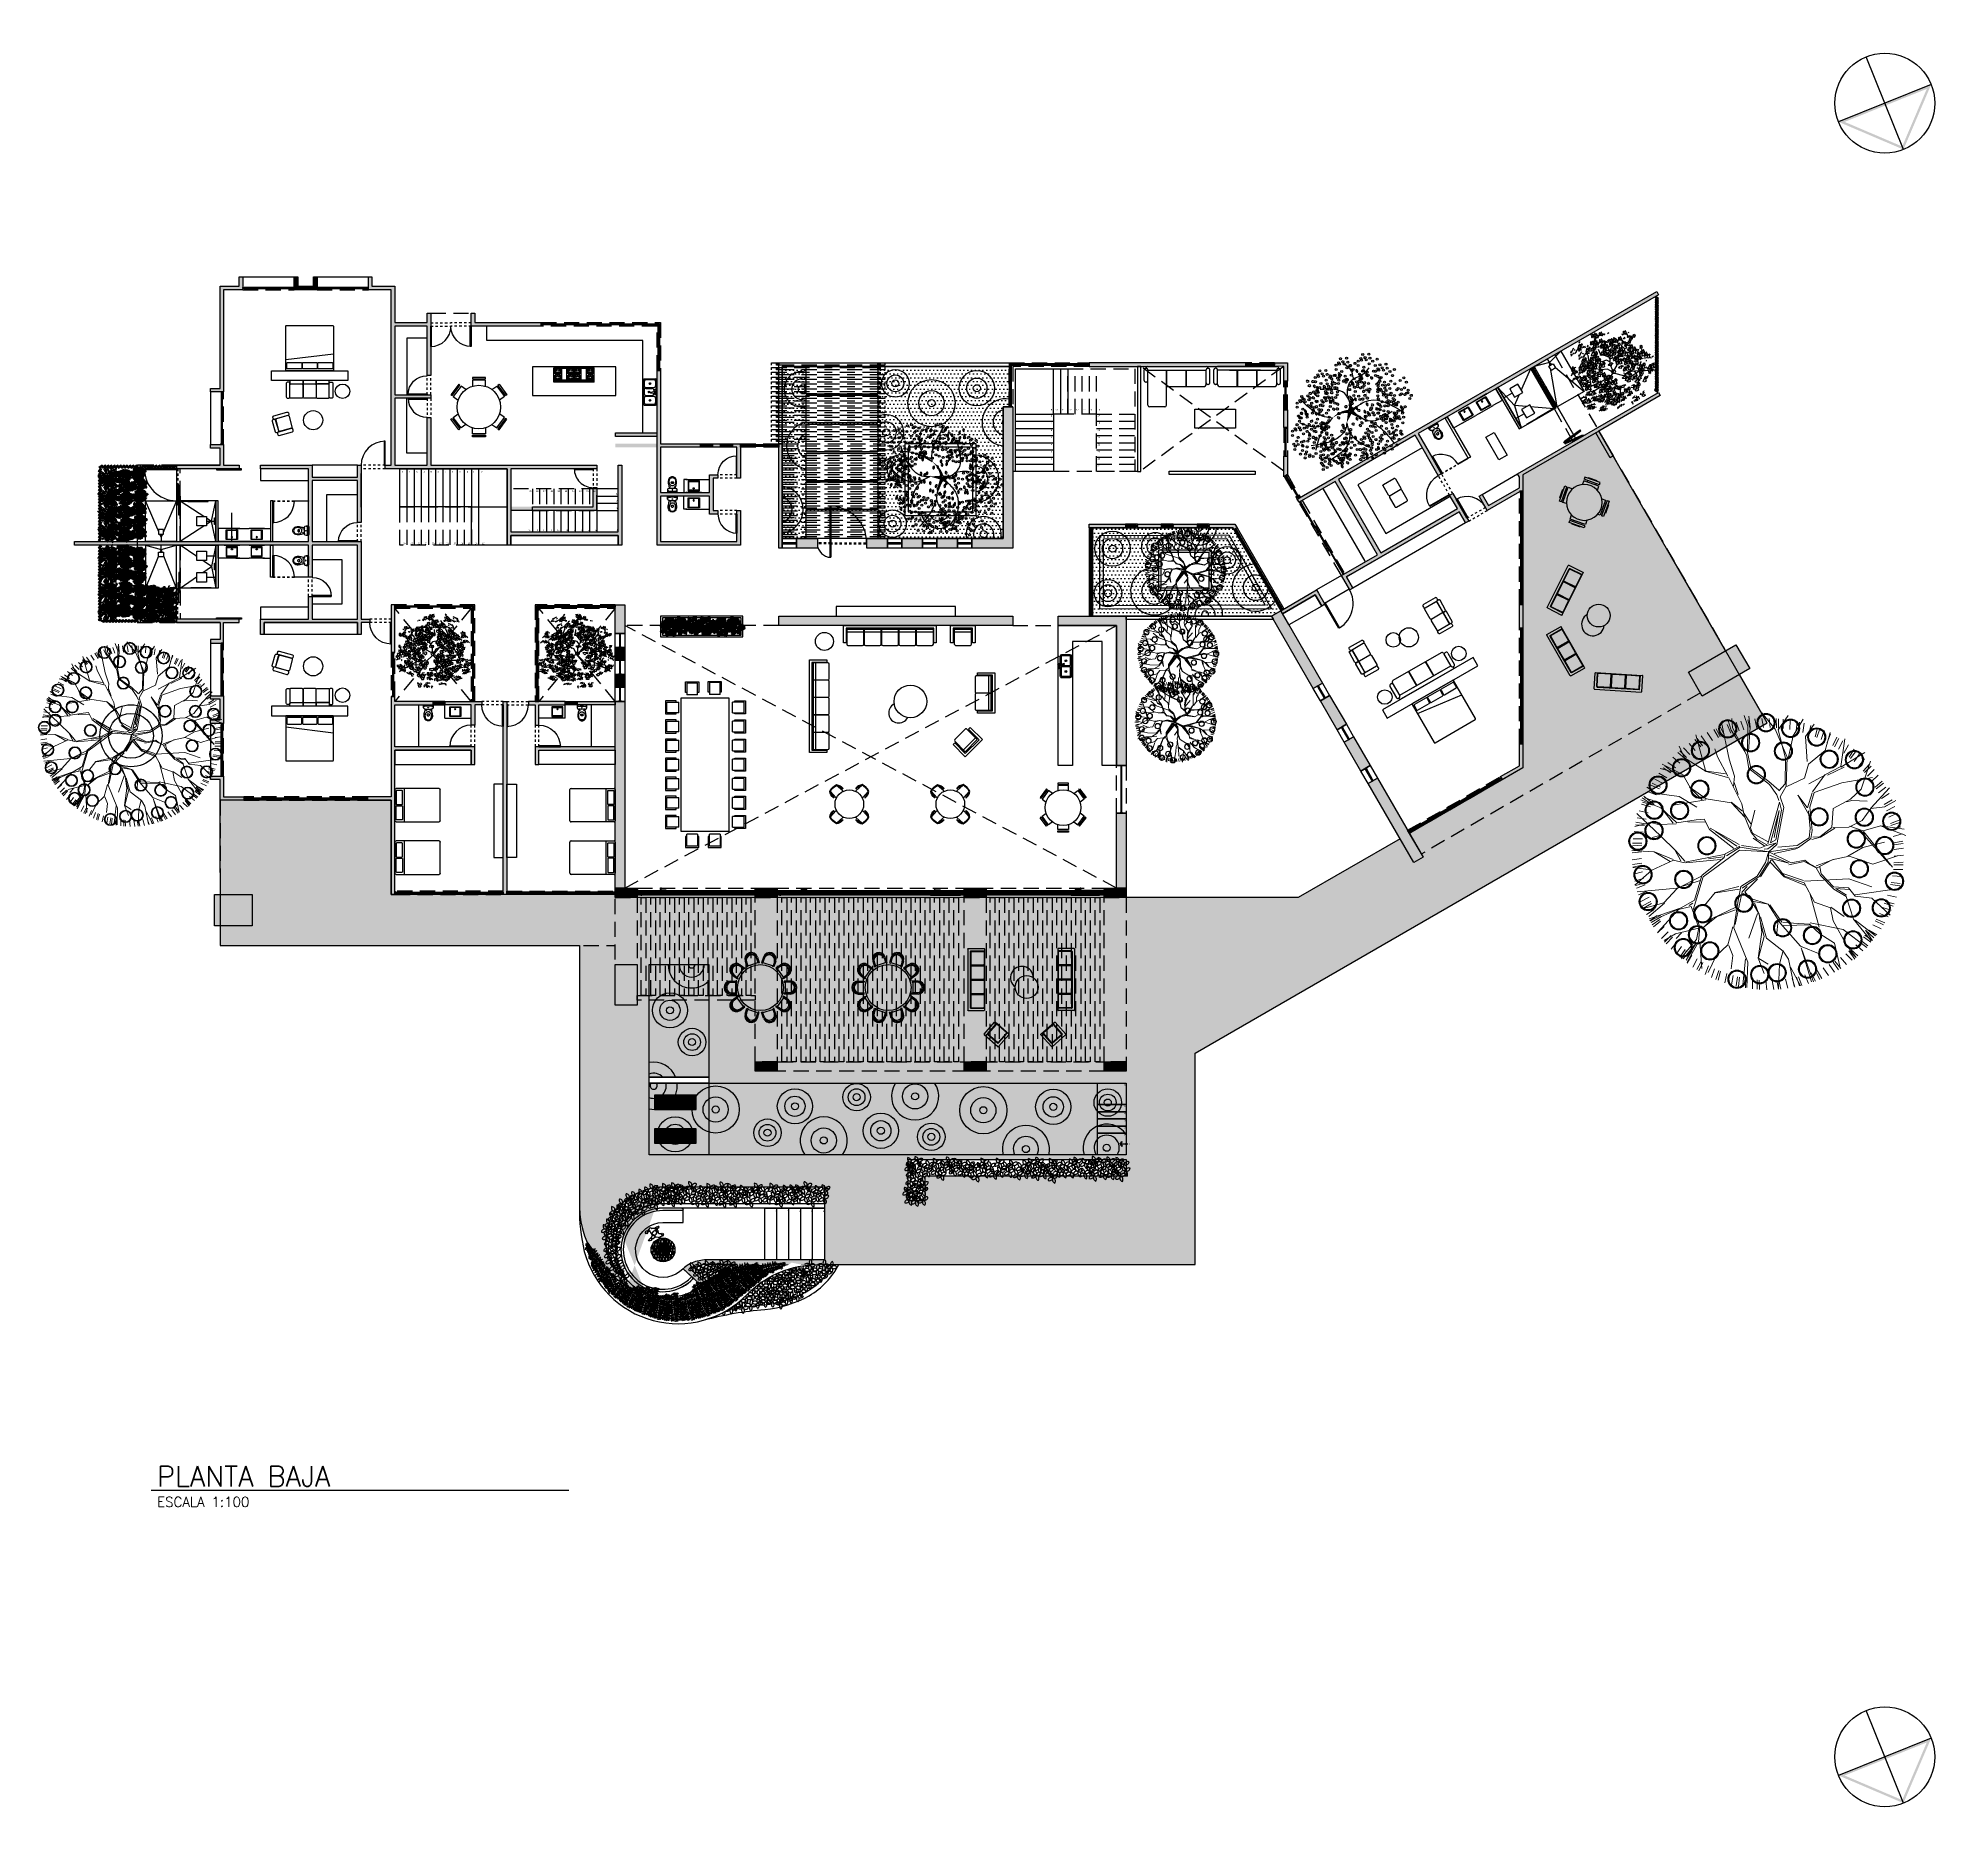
# Model space of a CAD drawing. Header units: metres. Extents: x 1769 to 3632, y 809 to 2652.
# Drawn here: x 2674.3 to 2754.4, y 1817.3 to 1892.1 of the extents above; entities that cross this region are included whole.
import ezdxf
from ezdxf.enums import TextEntityAlignment as Align

# ---------------------------------------------------------------- set-up
doc = ezdxf.new("R2010")
doc.units = ezdxf.units.M
doc.header["$LTSCALE"] = 10
for name, pattern in [('AG-FP-01$0$DASH2', [0.375, 0.25, -0.125]), ('DASHED2', [0.375, 0.25, -0.125]), ('HIDDEN', [9.525, 6.35, -3.175])]:
    doc.linetypes.add(name, pattern=pattern)
for name, color, linetype, lineweight in [('A-ANNO-NOTE', 3, 'Continuous', 0), ('RE.CONEXIONES 3D PLUVIALES', 7, 'Continuous', 0), ('RE.PLUVIAL', 3, 'Continuous', 0), ('RE.TEXTO PLU', 7, 'Continuous', 0), ('RE.TEXTOS SANITARIOS', 7, 'Continuous', 0), ('Texto', 7, 'Continuous', 5), ('Vegetation - Trees', 64, 'Continuous', 30)]:
    doc.layers.add(name, color=color, linetype=linetype, lineweight=lineweight)
for name, color, linetype in [('A-ANNO-SIMB-CARP', 14, 'Continuous'), ('A-ANNO-TEXT', 3, 'Continuous'), ('A-COLS', 6, 'Continuous'), ('A-COLS-PATT+', 8, 'Continuous'), ('A-DOOR', 1, 'Continuous'), ('A-ELEV3', 2, 'Continuous'), ('A-FLOR-LEVL', 2, 'Continuous'), ('A-FURN', 1, 'Continuous'), ('A-FURN-FIXD', 8, 'Continuous'), ('A-GLAZ', 150, 'Continuous'), ('A-PATT+', 8, 'Continuous'), ('A-PROJ+', 1, 'HIDDEN'), ('A-ROOF', 6, 'Continuous'), ('A-ROOF-PATT+', 8, 'Continuous'), ('A-SIGN', 3, 'Continuous'), ('A-STAI', 5, 'Continuous'), ('A-WALL', 6, 'Continuous'), ('A-WALL-PATT', 8, 'Continuous'), ('A_CRISTAL', 150, 'Continuous'), ('AG-FP-01$0$A-DOOR-1', 1, 'Continuous'), ('AG-FP-01$0$A-HEAD-2', 2, 'AG-FP-01$0$DASH2'), ('G+E_Aluminio', 252, 'Continuous'), ('G+E_Cristal', 142, 'Continuous'), ('G+E_Fach 1', 7, 'Continuous'), ('G+E_Madera', 35, 'Continuous'), ('G+E_Muros', 7, 'Continuous'), ('G+E_Simbologia', 24, 'Continuous'), ('L-PLNT', 66, 'Continuous'), ('L-PLNT-TREE', 66, 'Continuous'), ('L-POND+', 134, 'Continuous')]:
    doc.layers.add(name, color=color, linetype=linetype)
doc.styles.add('AG-FP-01$0$spa-fp01$0$WATG_Default', font='SIMPLEX.SHX', dxfattribs={"width": 0.8})
doc.styles.add('arial', font='arial.ttf')
doc.styles.add('R', font='romans.shx')
doc.styles.get("Standard").update_dxf_attribs({"font": 'arial.ttf'})
doc.styles.add('{18b73a54-fa43-428c-adcb-c1c7bbdf2c84}', font='Simplex.shx')
pattern_1 = [(0, (0, 0), (0, 6.985), [5.08, -1.905]), (90, (0, 0), (-6.985, 4e-16), [5.08, -1.905])]

# ---------------------------------------------------------------- blocks, each defined once
blk = doc.blocks.new('*U429')
at = {"layer": 'A-GLAZ', "ltscale": 0.01}
for p, q in [((0.019104, 0.000025), (0.020604, 0.000025)), ((0.019104, 0), (0.020604, 0)), ((0.020604, -0.000025), (0.019104, -0.000025))]:
    blk.add_line(p, q, dxfattribs=at)
for points in [[(0.019054, -0.000025), (0.019104, -0.000025), (0.019104, 0.000025), (0.019054, 0.000025)], [(0.020654, -0.000025), (0.020604, -0.000025), (0.020604, 0.000025), (0.020654, 0.000025)]]:
    blk.add_lwpolyline(points, close=True, dxfattribs=at)
blk = doc.blocks.new('*U394')
blk.add_lwpolyline([(1250, 142), (1250, 982), (1290, 982), (1290, 142)], close=True)
at = {"layer": 'AG-FP-01$0$A-DOOR-1'}
blk.add_arc((1250, 142), 840, 0, 90, dxfattribs=at)
at = {"layer": 'AG-FP-01$0$A-HEAD-2'}
for p, q in [((1250, 142), (2090, 142)), ((1250, -14), (2090, -14))]:
    blk.add_line(p, q, dxfattribs=at)
at = {"style": 'AG-FP-01$0$spa-fp01$0$WATG_Default', "width": 0.8, "flags": 9}
for tag, p in [('DOORNUMBER', (495, -80)), ('ROOMNAME', (495, -84)), ('ROOMNUMBER', (495, -88)), ('DOORTYPE', (495, -92)), ('DOORMATERIAL', (495, -96)), ('DOORFINISH', (495, -101)), ('FRAMEMATERIAL', (495, -105)), ('FRAMEFINISH', (495, -109)), ('DETAILHEAD', (495, -113)), ('DETAILJAMB', (495, -117)), ('DETAILMUNTIN', (495, -121)), ('THRESHOLDMATERIAL', (495, -125)), ('THRESHOLDDETAIL', (495, -129)), ('FIRERATING', (495, -133)), ('GLAZING', (495, -137)), ('LOUVER', (495, -141)), ('CLOSER', (495, -145)), ('PANICHARDWARE', (495, -150)), ('HARDWARESET', (495, -154)), ('REMARKS', (495, -158)), ('REVISION', (495, -162))]:
    blk.add_attdef(tag, p, '', height=2.38, dxfattribs=at)
blk = doc.blocks.new('*U395')
at = {"layer": 'A-GLAZ', "ltscale": 0.01}
for p, q in [((0.031662, 0.000025), (0.036106, 0.000025)), ((0.031662, 0), (0.036106, 0)), ((0.036106, -0.000025), (0.031662, -0.000025))]:
    blk.add_line(p, q, dxfattribs=at)
for points in [[(0.031612, -0.000025), (0.031662, -0.000025), (0.031662, 0.000025), (0.031612, 0.000025)], [(0.036156, -0.000025), (0.036106, -0.000025), (0.036106, 0.000025), (0.036156, 0.000025)]]:
    blk.add_lwpolyline(points, close=True, dxfattribs=at)
blk = doc.blocks.new('ME-13')
at = {"layer": 'A-FURN', "ltscale": 0.01}
for p, q in [((-2.009, 0.892), (3.591, 0.892)), ((-2.009, -1.108), (-2.009, 0.892)), ((-1.881, 1.133), (-1.881, 1.583)), ((-1.881, 1.583), (-1.331, 1.583)), ((-1.831, 1.133), (-1.881, 1.133)), ((-1.831, 1.533), (-1.831, 1.033)), ((-1.381, 1.533), (-1.831, 1.533)), ((-1.381, 1.033), (-1.831, 1.033)), ((-1.381, 1.033), (-1.381, 1.533)), ((-1.331, 1.133), (-1.381, 1.133)), ((-1.331, 1.583), (-1.331, 1.133)), ((-1.081, 1.583), (-0.531, 1.583)), ((-1.081, 1.133), (-1.081, 1.583)), ((-1.031, 1.133), (-1.081, 1.133)), ((-0.581, 1.533), (-1.031, 1.533)), ((-1.031, 1.533), (-1.031, 1.033)), ((-0.581, 1.033), (-1.031, 1.033)), ((-0.581, 1.033), (-0.581, 1.533)), ((-0.531, 1.133), (-0.581, 1.133)), ((-0.531, 1.583), (-0.531, 1.133)), ((-0.281, 1.133), (-0.281, 1.583)), ((-0.281, 1.583), (0.269, 1.583)), ((-0.231, 1.133), (-0.281, 1.133)), ((-0.231, 1.533), (-0.231, 1.033)), ((0.219, 1.533), (-0.231, 1.533)), ((0.219, 1.033), (-0.231, 1.033)), ((0.219, 1.033), (0.219, 1.533)), ((0.269, 1.133), (0.219, 1.133)), ((0.269, 1.583), (0.269, 1.133)), ((0.519, 1.583), (1.069, 1.583)), ((0.519, 1.133), (0.519, 1.583)), ((0.569, 1.133), (0.519, 1.133)), ((0.569, 1.533), (0.569, 1.033)), ((1.019, 1.533), (0.569, 1.533)), ((1.019, 1.033), (0.569, 1.033)), ((1.019, 1.033), (1.019, 1.533)), ((1.069, 1.133), (1.019, 1.133)), ((1.069, 1.583), (1.069, 1.133)), ((1.319, 1.133), (1.319, 1.583)), ((1.319, 1.133), (1.319, 1.583)), ((1.319, 1.583), (1.869, 1.583)), ((1.319, 1.583), (1.869, 1.583)), ((1.369, 1.133), (1.319, 1.133)), ((1.369, 1.133), (1.319, 1.133)), ((1.369, 1.533), (1.369, 1.033)), ((1.369, 1.533), (1.369, 1.033)), ((1.819, 1.533), (1.369, 1.533)), ((1.819, 1.533), (1.369, 1.533)), ((1.819, 1.033), (1.369, 1.033)), ((1.819, 1.033), (1.369, 1.033)), ((1.819, 1.033), (1.819, 1.533)), ((1.819, 1.033), (1.819, 1.533)), ((1.869, 1.133), (1.819, 1.133)), ((1.869, 1.133), (1.819, 1.133)), ((1.869, 1.583), (1.869, 1.133)), ((1.869, 1.583), (1.869, 1.133)), ((2.119, 1.133), (2.119, 1.583)), ((2.119, 1.133), (2.119, 1.583)), ((2.119, 1.583), (2.669, 1.583)), ((2.119, 1.583), (2.669, 1.583)), ((2.169, 1.133), (2.119, 1.133)), ((2.169, 1.133), (2.119, 1.133)), ((2.169, 1.533), (2.169, 1.033)), ((2.169, 1.533), (2.169, 1.033)), ((2.619, 1.533), (2.169, 1.533)), ((2.619, 1.533), (2.169, 1.533)), ((2.619, 1.033), (2.169, 1.033)), ((2.619, 1.033), (2.169, 1.033)), ((2.619, 1.033), (2.619, 1.533)), ((2.619, 1.033), (2.619, 1.533)), ((2.669, 1.133), (2.619, 1.133)), ((2.669, 1.133), (2.619, 1.133)), ((2.669, 1.583), (2.669, 1.133)), ((2.669, 1.583), (2.669, 1.133)), ((2.919, 1.133), (2.919, 1.583)), ((2.919, 1.133), (2.919, 1.583)), ((2.919, 1.583), (3.469, 1.583)), ((2.919, 1.583), (3.469, 1.583)), ((2.969, 1.133), (2.919, 1.133)), ((2.969, 1.133), (2.919, 1.133)), ((2.969, 1.533), (2.969, 1.033)), ((2.969, 1.533), (2.969, 1.033)), ((3.419, 1.533), (2.969, 1.533)), ((3.419, 1.533), (2.969, 1.533)), ((3.419, 1.033), (2.969, 1.033)), ((3.419, 1.033), (2.969, 1.033)), ((3.419, 1.033), (3.419, 1.533)), ((3.419, 1.033), (3.419, 1.533)), ((3.469, 1.133), (3.419, 1.133)), ((3.469, 1.133), (3.419, 1.133)), ((3.469, 1.583), (3.469, 1.133)), ((3.469, 1.583), (3.469, 1.133)), ((3.591, 0.892), (3.591, -1.108)), ((-2.695, 0.571), (-2.245, 0.571)), ((-2.695, 0.021), (-2.695, 0.571)), ((-2.245, 0.021), (-2.695, 0.021)), ((-2.145, 0.521), (-2.645, 0.521)), ((-2.645, 0.521), (-2.645, 0.071)), ((-2.645, 0.071), (-2.145, 0.071)), ((-2.245, 0.571), (-2.245, 0.521)), ((-2.245, 0.071), (-2.245, 0.021)), ((-2.145, 0.521), (-2.145, 0.071)), ((3.709, 0.521), (3.709, 0.071)), ((3.709, 0.521), (3.709, 0.071)), ((3.709, 0.521), (4.209, 0.521)), ((3.709, 0.521), (4.209, 0.521)), ((4.209, 0.071), (3.709, 0.071)), ((4.209, 0.071), (3.709, 0.071)), ((3.809, 0.571), (3.809, 0.521)), ((4.259, 0.571), (3.809, 0.571)), ((4.259, 0.571), (3.809, 0.571)), ((3.809, 0.571), (3.809, 0.521)), ((3.809, 0.071), (3.809, 0.021)), ((3.809, 0.071), (3.809, 0.021)), ((3.809, 0.021), (4.259, 0.021)), ((3.809, 0.021), (4.259, 0.021)), ((4.209, 0.521), (4.209, 0.071)), ((4.209, 0.521), (4.209, 0.071)), ((4.259, 0.021), (4.259, 0.571)), ((4.259, 0.021), (4.259, 0.571)), ((-2.677, -0.924), (-2.677, -0.374)), ((-2.677, -0.924), (-2.677, -0.374)), ((-2.677, -0.374), (-2.227, -0.374)), ((-2.677, -0.374), (-2.227, -0.374)), ((-2.627, -0.424), (-2.627, -0.874)), ((-2.627, -0.424), (-2.627, -0.874)), ((-2.127, -0.424), (-2.627, -0.424)), ((-2.127, -0.424), (-2.627, -0.424)), ((-2.227, -0.374), (-2.227, -0.424)), ((-2.227, -0.374), (-2.227, -0.424)), ((-2.127, -0.424), (-2.127, -0.874)), ((-2.127, -0.424), (-2.127, -0.874)), ((3.709, -0.424), (3.709, -0.874)), ((3.709, -0.424), (3.709, -0.874)), ((3.709, -0.424), (4.209, -0.424)), ((3.709, -0.424), (4.209, -0.424)), ((3.809, -0.374), (3.809, -0.424)), ((4.259, -0.374), (3.809, -0.374)), ((4.259, -0.374), (3.809, -0.374)), ((3.809, -0.374), (3.809, -0.424)), ((4.209, -0.424), (4.209, -0.874)), ((4.209, -0.424), (4.209, -0.874)), ((4.259, -0.924), (4.259, -0.374)), ((4.259, -0.924), (4.259, -0.374)), ((-2.227, -0.924), (-2.677, -0.924)), ((-2.227, -0.924), (-2.677, -0.924)), ((-2.627, -0.874), (-2.127, -0.874)), ((-2.627, -0.874), (-2.127, -0.874)), ((-2.227, -0.874), (-2.227, -0.924)), ((-2.227, -0.874), (-2.227, -0.924)), ((3.591, -1.108), (-2.009, -1.108)), ((-1.881, -1.315), (-1.881, -1.765)), ((-1.831, -1.315), (-1.881, -1.315)), ((-1.831, -1.715), (-1.831, -1.215)), ((-1.381, -1.215), (-1.831, -1.215)), ((-1.381, -1.215), (-1.381, -1.715)), ((-1.331, -1.315), (-1.381, -1.315)), ((-1.331, -1.765), (-1.331, -1.315)), ((-1.081, -1.315), (-1.081, -1.765)), ((-1.031, -1.315), (-1.081, -1.315)), ((-0.581, -1.215), (-1.031, -1.215)), ((-1.031, -1.715), (-1.031, -1.215)), ((-0.581, -1.215), (-0.581, -1.715)), ((-0.531, -1.315), (-0.581, -1.315)), ((-0.531, -1.765), (-0.531, -1.315)), ((-0.281, -1.315), (-0.281, -1.765)), ((-0.231, -1.315), (-0.281, -1.315)), ((-0.231, -1.715), (-0.231, -1.215)), ((0.219, -1.215), (-0.231, -1.215)), ((0.219, -1.215), (0.219, -1.715)), ((0.269, -1.315), (0.219, -1.315)), ((0.269, -1.765), (0.269, -1.315)), ((0.519, -1.315), (0.519, -1.765)), ((0.569, -1.315), (0.519, -1.315)), ((0.569, -1.715), (0.569, -1.215)), ((1.019, -1.215), (0.569, -1.215)), ((1.019, -1.215), (1.019, -1.715)), ((1.069, -1.315), (1.019, -1.315)), ((1.069, -1.765), (1.069, -1.315)), ((1.319, -1.315), (1.319, -1.765)), ((1.369, -1.315), (1.319, -1.315)), ((1.369, -1.715), (1.369, -1.215)), ((1.819, -1.215), (1.369, -1.215)), ((1.819, -1.215), (1.819, -1.715)), ((1.869, -1.315), (1.819, -1.315)), ((1.869, -1.765), (1.869, -1.315)), ((2.119, -1.315), (2.119, -1.765)), ((2.169, -1.315), (2.119, -1.315)), ((2.169, -1.715), (2.169, -1.215)), ((2.619, -1.215), (2.169, -1.215)), ((2.619, -1.215), (2.619, -1.715)), ((2.669, -1.315), (2.619, -1.315)), ((2.669, -1.765), (2.669, -1.315)), ((2.919, -1.315), (2.919, -1.765)), ((2.969, -1.315), (2.919, -1.315)), ((2.969, -1.715), (2.969, -1.215)), ((3.419, -1.215), (2.969, -1.215)), ((3.419, -1.215), (3.419, -1.715)), ((3.469, -1.315), (3.419, -1.315)), ((3.469, -1.765), (3.469, -1.315)), ((4.209, -0.874), (3.709, -0.874)), ((4.209, -0.874), (3.709, -0.874)), ((3.809, -0.874), (3.809, -0.924)), ((3.809, -0.874), (3.809, -0.924)), ((3.809, -0.924), (4.259, -0.924)), ((3.809, -0.924), (4.259, -0.924)), ((-1.881, -1.765), (-1.331, -1.765)), ((-1.381, -1.715), (-1.831, -1.715)), ((-1.081, -1.765), (-0.531, -1.765)), ((-0.581, -1.715), (-1.031, -1.715)), ((-0.281, -1.765), (0.269, -1.765)), ((0.219, -1.715), (-0.231, -1.715)), ((0.519, -1.765), (1.069, -1.765)), ((1.019, -1.715), (0.569, -1.715)), ((1.319, -1.765), (1.869, -1.765)), ((1.819, -1.715), (1.369, -1.715)), ((2.119, -1.765), (2.669, -1.765)), ((2.619, -1.715), (2.169, -1.715)), ((2.919, -1.765), (3.469, -1.765)), ((3.419, -1.715), (2.969, -1.715))]:
    blk.add_line(p, q, dxfattribs=at)
blk = doc.blocks.new('*X62')
at = {"color": 0}
for p, q in [((7.278, 7.718), (7.281, 7.718)), ((7.278, 7.708), (7.281, 7.708)), ((7.281, 7.718), (7.284, 7.724)), ((7.284, 7.713), (7.281, 7.718)), ((7.281, 7.708), (7.284, 7.713)), ((7.284, 7.702), (7.281, 7.708)), ((7.281, 7.697), (7.284, 7.702)), ((7.284, 7.724), (7.282, 7.728)), ((7.284, 7.724), (7.291, 7.724)), ((7.284, 7.713), (7.291, 7.713)), ((7.284, 7.702), (7.291, 7.702)), ((7.286, 7.691), (7.291, 7.691)), ((7.288, 7.735), (7.291, 7.735)), ((7.291, 7.735), (7.292, 7.737)), ((7.294, 7.729), (7.291, 7.735)), ((7.291, 7.724), (7.294, 7.729)), ((7.294, 7.718), (7.291, 7.724)), ((7.291, 7.713), (7.294, 7.718)), ((7.294, 7.708), (7.291, 7.713)), ((7.291, 7.702), (7.294, 7.708)), ((7.294, 7.697), (7.291, 7.702)), ((7.291, 7.691), (7.294, 7.697)), ((7.294, 7.686), (7.291, 7.691)), ((7.293, 7.686), (7.294, 7.686)), ((7.294, 7.729), (7.3, 7.729)), ((7.294, 7.718), (7.3, 7.718)), ((7.294, 7.708), (7.3, 7.708)), ((7.294, 7.697), (7.3, 7.697)), ((7.294, 7.686), (7.3, 7.686)), ((7.299, 7.74), (7.3, 7.74)), ((7.3, 7.74), (7.3, 7.741)), ((7.303, 7.735), (7.3, 7.74)), ((7.3, 7.729), (7.303, 7.735)), ((7.303, 7.724), (7.3, 7.729)), ((7.3, 7.718), (7.303, 7.724)), ((7.303, 7.713), (7.3, 7.718)), ((7.3, 7.708), (7.303, 7.713)), ((7.303, 7.702), (7.3, 7.708)), ((7.3, 7.697), (7.303, 7.702)), ((7.303, 7.691), (7.3, 7.697)), ((7.3, 7.686), (7.303, 7.691)), ((7.302, 7.683), (7.3, 7.686)), ((7.303, 7.735), (7.309, 7.735)), ((7.303, 7.724), (7.309, 7.724)), ((7.303, 7.713), (7.309, 7.713)), ((7.303, 7.702), (7.309, 7.702)), ((7.303, 7.691), (7.309, 7.691)), ((7.309, 7.735), (7.312, 7.74)), ((7.312, 7.729), (7.309, 7.735)), ((7.309, 7.724), (7.312, 7.729)), ((7.312, 7.718), (7.309, 7.724)), ((7.309, 7.713), (7.312, 7.718)), ((7.312, 7.708), (7.309, 7.713)), ((7.309, 7.702), (7.312, 7.708)), ((7.312, 7.697), (7.309, 7.702)), ((7.309, 7.691), (7.312, 7.697)), ((7.312, 7.686), (7.309, 7.691)), ((7.31, 7.682), (7.312, 7.686)), ((7.312, 7.74), (7.312, 7.741)), ((7.312, 7.74), (7.316, 7.74)), ((7.312, 7.729), (7.319, 7.729)), ((7.312, 7.718), (7.319, 7.718)), ((7.312, 7.708), (7.319, 7.708)), ((7.312, 7.697), (7.319, 7.697)), ((7.312, 7.686), (7.319, 7.686)), ((7.319, 7.729), (7.322, 7.735)), ((7.322, 7.724), (7.319, 7.729)), ((7.319, 7.718), (7.322, 7.724)), ((7.322, 7.713), (7.319, 7.718)), ((7.319, 7.708), (7.322, 7.713)), ((7.322, 7.702), (7.319, 7.708)), ((7.319, 7.697), (7.322, 7.702)), ((7.322, 7.691), (7.319, 7.697)), ((7.319, 7.686), (7.322, 7.691)), ((7.319, 7.685), (7.319, 7.686)), ((7.322, 7.735), (7.32, 7.739)), ((7.322, 7.735), (7.326, 7.735)), ((7.322, 7.724), (7.328, 7.724)), ((7.322, 7.713), (7.328, 7.713)), ((7.322, 7.702), (7.328, 7.702)), ((7.322, 7.691), (7.328, 7.691)), ((7.328, 7.724), (7.331, 7.729)), ((7.331, 7.718), (7.328, 7.724)), ((7.328, 7.713), (7.331, 7.718)), ((7.331, 7.708), (7.328, 7.713)), ((7.328, 7.702), (7.331, 7.708)), ((7.331, 7.697), (7.328, 7.702)), ((7.328, 7.691), (7.331, 7.697)), ((7.328, 7.691), (7.328, 7.691)), ((7.331, 7.718), (7.336, 7.718)), ((7.331, 7.708), (7.336, 7.708)), ((7.331, 7.697), (7.333, 7.697))]:
    blk.add_line(p, q, dxfattribs=at)
blk = doc.blocks.new('Tarja-p09')
at = {"layer": 'A-FURN-FIXD', "ltscale": 0.01}
for p, q in [((-0.613, -0.095), (-0.613, 0.38)), ((-0.583, 0.41), (0.457, 0.41)), ((-0.583, -0.02), (-0.583, 0.305)), ((-0.508, 0.38), (-0.318, 0.38)), ((-0.243, -0.02), (-0.243, 0.305)), ((-0.213, -0.021), (-0.213, 0.226)), ((-0.139, 0.301), (-0.071, 0.301)), ((-0.086, 0.368), (-0.04, 0.169)), ((-0.04, 0.169), (-0.008, 0.175)), ((-0.008, 0.175), (-0.031, 0.377)), ((-0.023, 0.302), (0.011, 0.302)), ((0.087, -0.02), (0.087, 0.227)), ((0.117, -0.02), (0.117, 0.305)), ((0.192, 0.38), (0.382, 0.38)), ((0.457, -0.02), (0.457, 0.305)), ((0.487, -0.095), (0.487, 0.38)), ((-0.583, -0.125), (0.457, -0.125)), ((-0.508, -0.095), (-0.318, -0.095)), ((-0.123, -0.095), (0.012, -0.095)), ((0.192, -0.095), (0.382, -0.095))]:
    blk.add_line(p, q, dxfattribs=at)
for centre, radius in [((-0.413, 0.143), 0.0346), ((-0.413, 0.143), 0.0296), ((-0.156, 0.37), 0.0296), ((-0.063, 0.102), 0.0346), ((-0.063, 0.102), 0.0296), ((-0.059, 0.374), 0.0276), ((0.03, 0.372), 0.0297), ((0.287, 0.143), 0.0346), ((0.287, 0.143), 0.0296)]:
    blk.add_circle(centre, radius, dxfattribs=at)
for centre, radius, start, end in [((-0.583, 0.38), 0.03, 90, 180), ((-0.508, 0.305), 0.075, 90, 180), ((-0.318, 0.305), 0.075, 360, 90), ((-0.138, 0.226), 0.075, 90.59011, 180), ((0.012, 0.227), 0.075, 360, 90.59011), ((0.192, 0.305), 0.075, 90, 180), ((0.382, 0.305), 0.075, 360, 90), ((0.457, 0.38), 0.03, 0, 90), ((-0.583, -0.095), 0.03, 180, 270), ((-0.508, -0.02), 0.075, 180, 270), ((-0.318, -0.02), 0.075, 270, 360), ((-0.138, -0.021), 0.075, 180, 281.64965), ((0.012, -0.02), 0.075, 270, 360), ((0.192, -0.02), 0.075, 180, 270), ((0.382, -0.02), 0.075, 270, 0), ((0.457, -0.095), 0.03, 270, 360)]:
    blk.add_arc(centre, radius, start, end, dxfattribs=at)
at = {"layer": 'A-FURN-FIXD', "ltscale": 0.01, "rotation": 352.8695025883241}
for p in [(-8.621, -6.602), (-8.271, -6.643), (-7.921, -6.602)]:
    blk.add_blockref('*X62', p, dxfattribs=at)
blk = doc.blocks.new('*U396')
blk.add_lwpolyline([(2310, 142), (2310, 1092), (2270, 1092), (2270, 142)], close=True)
at = {"layer": 'AG-FP-01$0$A-DOOR-1'}
blk.add_arc((2310, 142), 950, 90, 180, dxfattribs=at)
at = {"layer": 'AG-FP-01$0$A-HEAD-2'}
for p, q in [((2310, 142), (1360, 142)), ((2310, -14), (1360, -14))]:
    blk.add_line(p, q, dxfattribs=at)
at = {"style": 'AG-FP-01$0$spa-fp01$0$WATG_Default', "width": 0.8, "flags": 9}
for tag, p in [('DOORNUMBER', (495, -80)), ('ROOMNAME', (495, -84)), ('ROOMNUMBER', (495, -88)), ('DOORTYPE', (495, -92)), ('DOORMATERIAL', (495, -96)), ('DOORFINISH', (495, -101)), ('FRAMEMATERIAL', (495, -105)), ('FRAMEFINISH', (495, -109)), ('DETAILHEAD', (495, -113)), ('DETAILJAMB', (495, -117)), ('DETAILMUNTIN', (495, -121)), ('THRESHOLDMATERIAL', (495, -125)), ('THRESHOLDDETAIL', (495, -129)), ('FIRERATING', (495, -133)), ('GLAZING', (495, -137)), ('LOUVER', (495, -141)), ('CLOSER', (495, -145)), ('PANICHARDWARE', (495, -150)), ('HARDWARESET', (495, -154)), ('REMARKS', (495, -158)), ('REVISION', (495, -162))]:
    blk.add_attdef(tag, p, '', height=2.38, dxfattribs=at)
blk = doc.blocks.new('SAPLS501')
at = {"layer": 'A-FURN-FIXD', "ltscale": 0.01}
for p, q in [((-0.324, 0), (0.324, 0)), ((0.324, -0.55), (-0.324, -0.55)), ((-0.214, -0.101), (0.203, -0.101)), ((-0.214, -0.461), (-0.214, -0.101)), ((0.203, -0.461), (-0.214, -0.461)), ((0.203, -0.101), (0.203, -0.461))]:
    blk.add_line(p, q, dxfattribs=at)
blk.add_lwpolyline([(0.228, -0.076), (-0.239, -0.076), (-0.239, -0.486), (0.228, -0.486)], close=True, dxfattribs=at)
blk.add_circle((0, -0.178), 0.0254, dxfattribs=at)
blk = doc.blocks.new('vvv')
at = {"layer": 'A-FURN-FIXD', "ltscale": 0.01}
for p, q in [((320.633, 362.192), (320.622, 362.192)), ((320.633, 362.192), (320.644, 362.192)), ((320.585, 361.809), (320.585, 361.829)), ((320.681, 361.809), (320.681, 361.829))]:
    blk.add_line(p, q, dxfattribs=at)
blk.add_lwpolyline([(320.47, 361.874, -0.0164), (320.511, 362.052, -0.014244), (320.487, 362.056, -0.379899), (320.43, 362.12), (320.43, 362.192, -0.414214), (320.47, 362.232), (320.633, 362.232), (320.795, 362.232, -0.414214), (320.835, 362.192), (320.835, 362.12, -0.379899), (320.779, 362.056, -0.014244), (320.755, 362.052, -0.0164), (320.796, 361.874, -0.034533), (320.808, 361.792, -0.180901), (320.751, 361.619, -0.210568), (320.633, 361.567, -0.210568), (320.515, 361.619, -0.180901), (320.458, 361.792, -0.034533)], format="xyb", close=True, dxfattribs=at)
for centre, radius in [((320.633, 362.11), 0.0135), ((320.633, 362.11), 0.0135), ((320.553, 361.992), 0.0075), ((320.713, 361.992), 0.0075)]:
    blk.add_circle(centre, radius, dxfattribs=at)
for centre, radius, start, end in [((320.493, 362.143), 0.04, 96.27189, 180), ((320.493, 362.136), 0.04, 96.21414, 169.75716), ((320.633, 361.031), 1.154, 90.00081, 97.20302), ((320.633, 361.034), 1.157, 90.00079, 97.14086), ((320.633, 361.034), 1.157, 82.85914, 89.99921), ((320.633, 361.031), 1.154, 82.79698, 89.99919), ((320.772, 362.143), 0.04, 0, 83.72811), ((320.773, 362.136), 0.04, 10.24284, 83.78586), ((320.712, 361.771), 0.216, 168.38048, 209.11615), ((320.745, 361.764), 0.25, 152.59732, 168.38048), ((320.633, 363.451), 1.404, 264.99864, 270), ((320.626, 361.826), 0.116, 96.24191, 152.59732), ((320.633, 361.727), 0.126, 209.11615, 270), ((320.6, 361.829), 0.015, 96.64916, 180), ((320.615, 361.809), 0.03, 180, 233.1301), ((320.633, 361.833), 0.06, 233.1301, 270), ((320.633, 361.546), 0.3, 90, 96.64916), ((320.633, 361.762), 0.18, 90, 96.24191), ((320.633, 363.451), 1.404, 270, 275.00136), ((320.633, 361.762), 0.18, 83.75809, 90), ((320.633, 361.546), 0.3, 83.35084, 90), ((320.633, 361.833), 0.06, 270, 306.8699), ((320.633, 361.727), 0.126, 270, 330.88385), ((320.64, 361.826), 0.116, 27.40268, 83.75809), ((320.666, 361.829), 0.015, 0, 83.35084), ((320.651, 361.809), 0.03, 306.8699, 0), ((320.521, 361.764), 0.25, 11.61952, 27.40268), ((320.554, 361.771), 0.216, 330.88385, 11.61952)]:
    blk.add_arc(centre, radius, start, end, dxfattribs=at)
blk = doc.blocks.new('SILLON1A')
for p, q in [((0.303, -0.133), (-0.299, -0.133)), ((-0.299, -0.133), (-0.299, -0.653)), ((-0.299, -0.221), (0.303, -0.221)), ((0.303, -0.653), (0.303, -0.133)), ((-0.255, -0.697), (0.259, -0.697))]:
    blk.add_line(p, q)
blk.add_lwpolyline([(-0.43, 0), (0.43, 0), (0.43, -0.612), (0.342, -0.612), (0.342, -0.087), (-0.342, -0.087), (-0.342, -0.612), (-0.43, -0.612)], close=True)
for centre, start, end in [((-0.255, -0.653), 180, 270), ((0.259, -0.653), 270, 0)]:
    blk.add_arc(centre, 0.0437, start, end)
blk = doc.blocks.new('A$C19C27E47')
at = {"layer": 'A-FURN', "ltscale": 0.01}
for p, q in [((0.155, 0.671), (0.155, 0.052)), ((0.871, 0.671), (0.155, 0.671)), ((0.155, 0.566), (0.871, 0.566)), ((0.207, 0), (0.819, 0)), ((0.871, 0.052), (0.871, 0.671)), ((1.6, 0.671), (0.884, 0.671)), ((0.884, 0.671), (0.884, 0.052)), ((0.884, 0.566), (1.6, 0.566)), ((0.936, 0), (1.548, 0)), ((1.6, 0.052), (1.6, 0.671)), ((2.328, 0.671), (1.612, 0.671)), ((1.612, 0.671), (1.612, 0.052)), ((1.612, 0.566), (2.328, 0.566)), ((1.664, 0), (2.276, 0)), ((2.328, 0.052), (2.328, 0.671)), ((3.056, 0.671), (2.34, 0.671)), ((2.34, 0.671), (2.34, 0.052)), ((2.34, 0.566), (3.056, 0.566)), ((2.392, 0), (3.004, 0)), ((3.056, 0.052), (3.056, 0.671)), ((3.785, 0.671), (3.069, 0.671)), ((3.069, 0.671), (3.069, 0.052)), ((3.069, 0.566), (3.785, 0.566)), ((3.121, 0), (3.733, 0)), ((3.785, 0.052), (3.785, 0.671))]:
    blk.add_line(p, q, dxfattribs=at)
blk.add_lwpolyline([(0.021, 0.828), (3.904, 0.828), (3.904, 0.1), (3.8, 0.1), (3.8, 0.724), (0.125, 0.724), (0.125, 0.1), (0.021, 0.1)], close=True, dxfattribs=at)
for centre, start, end in [((0.207, 0.052), 180, 270), ((0.819, 0.052), 270, 0), ((0.936, 0.052), 180, 270), ((1.548, 0.052), 270, 0), ((1.664, 0.052), 180, 270), ((2.276, 0.052), 270, 0), ((2.392, 0.052), 180, 270), ((3.004, 0.052), 270, 0), ((3.121, 0.052), 180, 270), ((3.733, 0.052), 270, 0)]:
    blk.add_arc(centre, 0.052, start, end, dxfattribs=at)
blk = doc.blocks.new('*U397')
blk.add_lwpolyline([(1250, 142), (1250, 1092), (1290, 1092), (1290, 142)], close=True)
at = {"layer": 'AG-FP-01$0$A-DOOR-1'}
blk.add_arc((1250, 142), 950, 0, 90, dxfattribs=at)
at = {"layer": 'AG-FP-01$0$A-HEAD-2'}
for p, q in [((1250, 142), (2200, 142)), ((1250, -14), (2200, -14))]:
    blk.add_line(p, q, dxfattribs=at)
at = {"style": 'AG-FP-01$0$spa-fp01$0$WATG_Default', "width": 0.8, "flags": 9}
for tag, p in [('DOORNUMBER', (495, -80)), ('ROOMNAME', (495, -84)), ('ROOMNUMBER', (495, -88)), ('DOORTYPE', (495, -92)), ('DOORMATERIAL', (495, -96)), ('DOORFINISH', (495, -101)), ('FRAMEMATERIAL', (495, -105)), ('FRAMEFINISH', (495, -109)), ('DETAILHEAD', (495, -113)), ('DETAILJAMB', (495, -117)), ('DETAILMUNTIN', (495, -121)), ('THRESHOLDMATERIAL', (495, -125)), ('THRESHOLDDETAIL', (495, -129)), ('FIRERATING', (495, -133)), ('GLAZING', (495, -137)), ('LOUVER', (495, -141)), ('CLOSER', (495, -145)), ('PANICHARDWARE', (495, -150)), ('HARDWARESET', (495, -154)), ('REMARKS', (495, -158)), ('REVISION', (495, -162))]:
    blk.add_attdef(tag, p, '', height=2.38, dxfattribs=at)
blk = doc.blocks.new('Mure02pl')
at = {"layer": 'A-FURN', "ltscale": 0.01}
for p, q in [((-0.7, -1.878), (-0.7, -0.073)), ((-0.7, -0.414), (0.7, -0.414)), ((-0.653, -0.025), (0.652, -0.025)), ((0.7, -0.073), (0.7, -1.878)), ((0.652, -1.925), (-0.653, -1.925))]:
    blk.add_line(p, q, dxfattribs=at)
for points in [[(-0.052, -0.34), (-0.59, -0.34, -0.414214), (-0.619, -0.311), (-0.619, -0.111, -0.414214), (-0.59, -0.083), (-0.052, -0.083, -0.414214), (-0.023, -0.111), (-0.023, -0.311, -0.414214)], [(0.052, -0.34), (0.59, -0.34, 0.414214), (0.619, -0.311), (0.619, -0.111, 0.414214), (0.59, -0.083), (0.052, -0.083, 0.414214), (0.023, -0.111), (0.023, -0.311, 0.414214)]]:
    blk.add_lwpolyline(points, format="xyb", close=True, dxfattribs=at)
for centre, start, end in [((-0.653, -0.073), 90, 180), ((0.652, -0.073), 0, 90), ((-0.653, -1.878), 180, 270), ((0.652, -1.878), 270, 0)]:
    blk.add_arc(centre, 0.0475, start, end, dxfattribs=at)
blk = doc.blocks.new('*U393')
at = {"layer": 'A-GLAZ', "ltscale": 0.01}
for p, q in [((0.032306, 0.000025), (0.035506, 0.000025)), ((0.032306, 0), (0.035506, 0)), ((0.035506, -0.000025), (0.032306, -0.000025))]:
    blk.add_line(p, q, dxfattribs=at)
for points in [[(0.032256, -0.000025), (0.032306, -0.000025), (0.032306, 0.000025), (0.032256, 0.000025)], [(0.035556, -0.000025), (0.035506, -0.000025), (0.035506, 0.000025), (0.035556, 0.000025)]]:
    blk.add_lwpolyline(points, close=True, dxfattribs=at)
blk = doc.blocks.new('ARAYAN')
at = {"layer": 'L-PLNT-TREE', "color": 86}
for p, q in [((145.341, 305.427), (145.254, 305.401)), ((145.283, 305.468), (145.341, 305.427)), ((145.316, 305.515), (145.37, 305.559)), ((145.343, 305.483), (145.316, 305.515)), ((145.346, 305.513), (145.336, 305.518)), ((145.362, 305.52), (145.417, 305.565)), ((145.394, 305.401), (145.375, 305.458)), ((145.417, 305.565), (145.51, 305.613)), ((145.44, 305.403), (145.495, 305.447)), ((145.47, 305.401), (145.46, 305.406)), ((145.487, 305.553), (145.516, 305.511)), ((145.487, 305.408), (145.541, 305.453)), ((145.517, 305.24), (145.572, 305.285)), ((145.547, 305.238), (145.538, 305.243)), ((145.541, 305.453), (145.635, 305.501)), ((145.564, 305.246), (145.618, 305.29)), ((145.667, 305.459), (145.608, 305.44)), ((145.645, 305.456), (145.611, 305.441)), ((145.611, 305.441), (145.64, 305.4)), ((145.618, 305.29), (145.712, 305.338)), ((145.635, 305.501), (145.667, 305.459)), ((145.654, 305.451), (145.645, 305.456)), ((145.65, 305.532), (145.756, 305.63)), ((145.665, 305.475), (145.65, 305.532)), ((145.65, 305.425), (145.654, 305.451)), ((145.679, 305.425), (145.65, 305.425)), ((145.693, 305.501), (145.665, 305.475)), ((145.712, 305.446), (145.679, 305.425)), ((145.688, 305.278), (145.717, 305.237)), ((145.732, 305.506), (145.693, 305.501)), ((145.703, 305.394), (145.727, 305.436)), ((145.727, 305.436), (145.712, 305.446)), ((145.814, 305.588), (145.727, 305.562)), ((145.727, 305.562), (145.771, 305.506)), ((145.766, 305.459), (145.732, 305.506)), ((145.756, 305.63), (145.814, 305.588)), ((145.838, 305.439), (145.766, 305.459)), ((145.771, 305.506), (145.8, 305.537)), ((145.788, 305.677), (145.843, 305.721)), ((145.816, 305.645), (145.788, 305.677)), ((145.8, 305.537), (145.867, 305.562)), ((145.843, 305.449), (145.838, 305.439)), ((145.843, 305.511), (145.843, 305.449)), ((145.867, 305.562), (145.848, 305.619)), ((145.852, 305.257), (145.958, 305.355)), ((145.866, 305.2), (145.852, 305.257)), ((145.901, 305.478), (145.888, 305.407)), ((146.016, 305.314), (145.929, 305.288)), ((145.929, 305.288), (145.972, 305.231)), ((145.958, 305.355), (146.016, 305.314)), ((145.972, 305.231), (146.001, 305.262)), ((145.99, 305.402), (146.045, 305.446)), ((146.018, 305.37), (145.99, 305.402)), ((146.001, 305.262), (146.069, 305.288)), ((146.035, 305.217), (146.129, 305.265)), ((146.069, 305.288), (146.049, 305.345)), ((146.131, 305.421), (146.131, 305.395)), ((146.179, 305.411), (146.131, 305.421)), ((146.131, 305.395), (146.175, 305.385)), ((146.189, 305.488), (146.155, 305.473)), ((146.155, 305.473), (146.184, 305.431)), ((146.161, 305.262), (146.267, 305.36)), ((146.175, 305.385), (146.194, 305.38)), ((146.208, 305.416), (146.179, 305.411)), ((146.184, 305.431), (146.208, 305.416)), ((146.199, 305.483), (146.189, 305.488)), ((146.194, 305.457), (146.199, 305.483)), ((146.223, 305.457), (146.194, 305.457)), ((146.194, 305.38), (146.218, 305.354)), ((146.218, 305.354), (146.228, 305.354)), ((146.257, 305.478), (146.223, 305.457)), ((146.228, 305.354), (146.247, 305.38)), ((146.325, 305.319), (146.238, 305.293)), ((146.247, 305.426), (146.271, 305.468)), ((146.271, 305.411), (146.247, 305.426)), ((146.247, 305.38), (146.271, 305.411)), ((146.271, 305.468), (146.257, 305.478)), ((146.283, 305.452), (146.265, 305.434)), ((146.265, 305.434), (146.288, 305.396)), ((146.267, 305.36), (146.325, 305.319)), ((146.31, 305.411), (146.283, 305.452)), ((146.288, 305.396), (146.298, 305.379)), ((146.298, 305.379), (146.297, 305.343)), ((146.297, 305.343), (146.304, 305.336)), ((146.303, 305.623), (146.322, 305.618)), ((146.304, 305.336), (146.336, 305.341)), ((146.337, 305.654), (146.308, 305.649)), ((146.334, 305.394), (146.31, 305.411)), ((146.313, 305.67), (146.337, 305.654)), ((146.327, 305.721), (146.317, 305.726)), ((146.322, 305.695), (146.327, 305.721)), ((146.351, 305.695), (146.322, 305.695)), ((146.322, 305.618), (146.346, 305.592)), ((146.337, 305.471), (146.328, 305.422)), ((146.328, 305.422), (146.334, 305.394)), ((146.336, 305.341), (146.375, 305.346)), ((146.372, 305.459), (146.337, 305.471)), ((146.346, 305.592), (146.356, 305.592)), ((146.385, 305.716), (146.351, 305.695)), ((146.353, 305.433), (146.375, 305.448)), ((146.374, 305.413), (146.353, 305.433)), ((146.421, 305.282), (146.354, 305.241)), ((146.356, 305.592), (146.375, 305.618)), ((146.378, 305.293), (146.358, 305.35)), ((146.358, 305.35), (146.426, 305.35)), ((146.453, 305.557), (146.366, 305.531)), ((146.369, 305.374), (146.415, 305.386)), ((146.375, 305.346), (146.369, 305.374)), ((146.375, 305.448), (146.372, 305.459)), ((146.412, 305.404), (146.374, 305.413)), ((146.375, 305.664), (146.399, 305.706)), ((146.399, 305.649), (146.375, 305.664)), ((146.375, 305.618), (146.399, 305.649)), ((146.399, 305.706), (146.385, 305.716)), ((146.412, 305.69), (146.393, 305.672)), ((146.393, 305.672), (146.417, 305.634)), ((146.395, 305.598), (146.453, 305.557)), ((146.438, 305.649), (146.412, 305.69)), ((146.415, 305.386), (146.412, 305.404)), ((146.417, 305.634), (146.427, 305.617)), ((146.426, 305.35), (146.421, 305.282)), ((146.427, 305.617), (146.425, 305.581)), ((146.425, 305.581), (146.432, 305.574)), ((146.432, 305.574), (146.464, 305.579)), ((146.462, 305.632), (146.438, 305.649)), ((146.465, 305.71), (146.456, 305.66)), ((146.456, 305.66), (146.462, 305.632)), ((146.464, 305.579), (146.503, 305.584)), ((146.5, 305.697), (146.465, 305.71)), ((146.467, 305.321), (146.467, 305.295)), ((146.515, 305.31), (146.467, 305.321)), ((146.467, 305.295), (146.51, 305.284)), ((146.481, 305.671), (146.503, 305.686)), ((146.502, 305.651), (146.481, 305.671)), ((146.549, 305.52), (146.482, 305.479)), ((146.487, 305.588), (146.554, 305.588)), ((146.506, 305.531), (146.487, 305.588)), ((146.524, 305.388), (146.491, 305.372)), ((146.491, 305.372), (146.52, 305.331)), ((146.497, 305.612), (146.543, 305.624)), ((146.503, 305.584), (146.497, 305.612)), ((146.503, 305.686), (146.5, 305.697)), ((146.54, 305.642), (146.502, 305.651)), ((146.51, 305.284), (146.529, 305.279)), ((146.544, 305.315), (146.515, 305.31)), ((146.52, 305.331), (146.544, 305.315)), ((146.534, 305.382), (146.524, 305.388)), ((146.529, 305.357), (146.534, 305.382)), ((146.558, 305.357), (146.529, 305.357)), ((146.529, 305.279), (146.553, 305.253)), ((146.543, 305.624), (146.54, 305.642)), ((146.554, 305.588), (146.549, 305.52)), ((146.553, 305.253), (146.563, 305.253)), ((146.555, 305.233), (146.648, 305.281)), ((146.592, 305.377), (146.558, 305.357)), ((146.563, 305.253), (146.582, 305.279)), ((146.582, 305.326), (146.606, 305.367)), ((146.606, 305.31), (146.582, 305.326)), ((146.582, 305.279), (146.606, 305.31)), ((146.606, 305.367), (146.592, 305.377)), ((146.643, 305.548), (146.595, 305.559)), ((146.595, 305.559), (146.595, 305.533)), ((146.595, 305.533), (146.638, 305.523)), ((146.653, 305.626), (146.619, 305.61)), ((146.619, 305.61), (146.648, 305.569)), ((146.638, 305.523), (146.658, 305.517)), ((146.672, 305.553), (146.643, 305.548)), ((146.648, 305.569), (146.672, 305.553)), ((146.648, 305.281), (146.681, 305.239)), ((146.662, 305.621), (146.653, 305.626)), ((146.658, 305.595), (146.662, 305.621)), ((146.686, 305.595), (146.658, 305.595)), ((146.658, 305.517), (146.682, 305.491)), ((146.682, 305.491), (146.691, 305.491)), ((146.683, 305.471), (146.777, 305.52)), ((146.72, 305.615), (146.686, 305.595)), ((146.691, 305.491), (146.71, 305.517)), ((146.71, 305.564), (146.735, 305.605)), ((146.735, 305.548), (146.71, 305.564)), ((146.71, 305.517), (146.735, 305.548)), ((146.735, 305.605), (146.72, 305.615)), ((146.809, 305.477), (146.75, 305.459)), ((146.777, 305.52), (146.809, 305.477)), ((146.906, 305.454), (146.973, 305.454)), ((147.011, 305.435), (147.002, 305.44)), ((144.82, 304.513), (144.926, 304.611)), ((144.895, 304.724), (145.001, 304.823)), ((144.984, 304.57), (144.897, 304.544)), ((144.926, 304.611), (144.984, 304.57)), ((144.97, 304.518), (145.037, 304.544)), ((145.059, 304.781), (144.972, 304.755)), ((145.047, 304.89), (144.999, 304.901)), ((144.999, 304.901), (144.999, 304.875)), ((144.999, 304.875), (145.043, 304.864)), ((145.001, 304.823), (145.059, 304.781)), ((145.011, 304.622), (145.021, 304.622)), ((145.018, 304.601), (145.085, 304.601)), ((145.037, 304.544), (145.018, 304.601)), ((145.057, 304.968), (145.023, 304.952)), ((145.023, 304.952), (145.052, 304.911)), ((145.053, 304.507), (145.038, 304.563)), ((145.043, 304.864), (145.062, 304.859)), ((145.044, 304.73), (145.112, 304.755)), ((145.076, 304.895), (145.047, 304.89)), ((145.052, 304.911), (145.076, 304.895)), ((145.081, 304.532), (145.053, 304.507)), ((145.067, 304.962), (145.057, 304.968)), ((145.062, 304.937), (145.067, 304.962)), ((145.091, 304.937), (145.062, 304.937)), ((145.062, 304.859), (145.086, 304.833)), ((145.085, 304.601), (145.08, 304.534)), ((145.12, 304.537), (145.081, 304.532)), ((145.083, 304.97), (145.138, 305.014)), ((145.111, 304.938), (145.083, 304.97)), ((145.086, 304.833), (145.096, 304.833)), ((145.125, 304.957), (145.091, 304.937)), ((145.092, 304.812), (145.16, 304.812)), ((145.112, 304.755), (145.092, 304.812)), ((145.096, 304.833), (145.115, 304.859)), ((145.193, 304.93), (145.111, 304.938)), ((145.115, 304.906), (145.139, 304.947)), ((145.139, 304.89), (145.115, 304.906)), ((145.115, 304.859), (145.139, 304.89)), ((145.139, 304.947), (145.125, 304.957)), ((145.161, 304.564), (145.142, 304.545)), ((145.142, 304.545), (145.166, 304.508)), ((145.151, 304.614), (145.257, 304.713)), ((145.16, 304.812), (145.155, 304.745)), ((145.187, 304.522), (145.161, 304.564)), ((145.184, 304.951), (145.184, 304.925)), ((145.315, 304.671), (145.228, 304.645)), ((145.256, 304.791), (145.256, 304.765)), ((145.304, 304.78), (145.256, 304.791)), ((145.256, 304.765), (145.299, 304.755)), ((145.257, 304.713), (145.315, 304.671)), ((145.268, 304.512), (145.278, 304.512)), ((145.314, 304.858), (145.28, 304.842)), ((145.28, 304.842), (145.309, 304.801)), ((145.299, 304.755), (145.318, 304.749)), ((145.301, 304.62), (145.368, 304.645)), ((145.333, 304.785), (145.304, 304.78)), ((145.309, 304.801), (145.333, 304.785)), ((145.323, 304.853), (145.314, 304.858)), ((145.318, 304.827), (145.323, 304.853)), ((145.347, 304.827), (145.318, 304.827)), ((145.318, 304.749), (145.343, 304.723)), ((145.34, 304.86), (145.394, 304.905)), ((145.367, 304.828), (145.34, 304.86)), ((145.343, 304.723), (145.352, 304.723)), ((145.381, 304.847), (145.347, 304.827)), ((145.368, 304.645), (145.349, 304.702)), ((145.349, 304.702), (145.416, 304.702)), ((145.352, 304.723), (145.371, 304.749)), ((145.449, 304.82), (145.367, 304.828)), ((145.369, 304.665), (145.475, 304.763)), ((145.371, 304.796), (145.396, 304.837)), ((145.396, 304.78), (145.371, 304.796)), ((145.371, 304.749), (145.396, 304.78)), ((145.396, 304.837), (145.381, 304.847)), ((145.394, 304.905), (145.488, 304.953)), ((145.416, 304.702), (145.412, 304.635)), ((145.44, 304.841), (145.44, 304.815)), ((145.488, 304.831), (145.44, 304.841)), ((145.44, 304.815), (145.484, 304.805)), ((145.533, 304.722), (145.446, 304.696)), ((145.446, 304.696), (145.49, 304.639)), ((145.543, 305.152), (145.456, 305.126)), ((145.462, 304.515), (145.568, 304.613)), ((145.477, 304.458), (145.462, 304.515)), ((145.475, 304.763), (145.533, 304.722)), ((145.485, 305.193), (145.543, 305.152)), ((145.503, 304.983), (145.609, 305.081)), ((145.545, 305.208), (145.517, 305.24)), ((145.519, 304.67), (145.586, 304.696)), ((145.626, 304.572), (145.539, 304.546)), ((145.539, 304.546), (145.583, 304.489)), ((145.629, 304.685), (145.562, 304.644)), ((145.586, 304.696), (145.567, 304.753)), ((145.567, 304.753), (145.634, 304.753)), ((145.615, 304.681), (145.567, 304.691)), ((145.567, 304.691), (145.567, 304.665)), ((145.567, 304.665), (145.61, 304.655)), ((145.568, 304.613), (145.626, 304.572)), ((145.596, 305.126), (145.576, 305.183)), ((145.667, 305.04), (145.58, 305.014)), ((145.58, 305.014), (145.624, 304.957)), ((145.583, 304.489), (145.612, 304.52)), ((145.625, 304.758), (145.591, 304.743)), ((145.591, 304.743), (145.62, 304.702)), ((145.618, 304.725), (145.604, 304.782)), ((145.609, 305.081), (145.667, 305.04)), ((145.61, 304.655), (145.629, 304.65)), ((145.612, 304.52), (145.679, 304.546)), ((145.644, 304.686), (145.615, 304.681)), ((145.647, 304.751), (145.618, 304.725)), ((145.62, 304.702), (145.644, 304.686)), ((145.634, 304.753), (145.625, 304.758)), ((145.629, 304.727), (145.634, 304.753)), ((145.634, 304.753), (145.629, 304.685)), ((145.658, 304.727), (145.629, 304.727)), ((145.629, 304.65), (145.654, 304.624)), ((145.642, 305.128), (145.696, 305.173)), ((145.669, 305.096), (145.642, 305.128)), ((145.686, 304.756), (145.647, 304.751)), ((145.679, 304.729), (145.651, 304.761)), ((145.653, 304.989), (145.72, 305.014)), ((145.654, 304.624), (145.663, 304.624)), ((145.723, 304.536), (145.655, 304.494)), ((145.692, 304.748), (145.658, 304.727)), ((145.66, 304.603), (145.727, 304.603)), ((145.679, 304.546), (145.66, 304.603)), ((145.672, 305.126), (145.662, 305.131)), ((145.663, 304.624), (145.682, 304.65)), ((145.665, 304.921), (145.703, 305.083)), ((145.703, 304.834), (145.665, 304.921)), ((145.76, 304.72), (145.679, 304.729)), ((145.68, 304.565), (145.786, 304.663)), ((145.695, 304.509), (145.68, 304.565)), ((145.682, 304.696), (145.707, 304.738)), ((145.707, 304.681), (145.682, 304.696)), ((145.682, 304.65), (145.707, 304.681)), ((145.72, 304.71), (145.686, 304.756)), ((145.688, 305.134), (145.743, 305.178)), ((145.707, 304.738), (145.692, 304.748)), ((145.724, 304.534), (145.695, 304.509)), ((145.72, 305.014), (145.701, 305.071)), ((145.777, 304.735), (145.703, 304.834)), ((145.705, 304.805), (145.799, 304.853)), ((145.727, 304.603), (145.723, 304.536)), ((145.762, 304.539), (145.724, 304.534)), ((145.765, 304.934), (145.74, 304.822)), ((145.743, 305.178), (145.836, 305.226)), ((145.799, 304.731), (145.751, 304.742)), ((145.751, 304.742), (145.751, 304.716)), ((145.751, 304.716), (145.795, 304.705)), ((145.844, 304.622), (145.757, 304.596)), ((145.757, 304.596), (145.801, 304.539)), ((145.773, 304.792), (145.76, 304.72)), ((145.796, 304.493), (145.762, 304.539)), ((145.84, 305.108), (145.765, 304.934)), ((145.831, 304.811), (145.773, 304.792)), ((145.809, 304.809), (145.775, 304.793)), ((145.775, 304.793), (145.804, 304.752)), ((145.79, 304.536), (145.777, 304.735)), ((145.786, 304.663), (145.844, 304.622)), ((146.001, 304.362), (145.79, 304.536)), ((145.795, 304.705), (145.814, 304.7)), ((145.799, 304.853), (145.831, 304.811)), ((145.828, 304.736), (145.799, 304.731)), ((145.801, 304.539), (145.83, 304.571)), ((145.804, 304.752), (145.828, 304.736)), ((145.819, 304.803), (145.809, 304.809)), ((145.868, 305.184), (145.81, 305.165)), ((145.846, 305.182), (145.813, 305.166)), ((145.813, 305.166), (145.842, 305.125)), ((145.814, 304.884), (145.92, 304.982)), ((145.829, 304.827), (145.814, 304.884)), ((145.814, 304.778), (145.819, 304.803)), ((145.843, 304.778), (145.814, 304.778)), ((145.814, 304.7), (145.838, 304.674)), ((145.858, 304.853), (145.829, 304.827)), ((145.83, 304.571), (145.897, 304.596)), ((145.836, 305.226), (145.868, 305.184)), ((145.838, 304.674), (145.848, 304.674)), ((145.877, 304.798), (145.843, 304.778)), ((145.856, 305.176), (145.846, 305.182)), ((145.848, 304.674), (145.867, 304.7)), ((145.851, 305.151), (145.856, 305.176)), ((145.88, 305.151), (145.851, 305.151)), ((145.896, 304.858), (145.858, 304.853)), ((145.895, 305.226), (145.866, 305.2)), ((145.867, 304.747), (145.891, 304.788)), ((145.891, 304.731), (145.867, 304.747)), ((145.867, 304.7), (145.891, 304.731)), ((145.941, 304.586), (145.873, 304.545)), ((145.873, 304.545), (145.873, 304.483)), ((145.878, 304.653), (145.945, 304.653)), ((145.897, 304.596), (145.878, 304.653)), ((145.914, 305.171), (145.88, 305.151)), ((145.934, 305.231), (145.895, 305.226)), ((145.904, 305.12), (145.928, 305.161)), ((145.928, 305.161), (145.914, 305.171)), ((145.915, 304.683), (146.021, 304.781)), ((145.929, 304.626), (145.915, 304.683)), ((145.958, 304.652), (145.929, 304.626)), ((145.967, 305.185), (145.934, 305.231)), ((145.945, 304.653), (145.941, 304.586)), ((145.953, 305.029), (146.007, 305.073)), ((145.98, 304.997), (145.953, 305.029)), ((145.997, 304.657), (145.958, 304.652)), ((146.04, 305.164), (145.967, 305.185)), ((146.062, 304.989), (145.98, 304.997)), ((145.982, 304.481), (146.088, 304.58)), ((145.992, 304.714), (146.035, 304.657)), ((146.031, 304.61), (145.997, 304.657)), ((146.007, 305.073), (146.101, 305.122)), ((146.103, 304.59), (146.031, 304.61)), ((146.035, 304.657), (146.064, 304.688)), ((146.044, 305.174), (146.04, 305.164)), ((146.044, 305.236), (146.044, 305.174)), ((146.074, 305.06), (146.062, 304.989)), ((146.064, 304.688), (146.132, 304.714)), ((146.118, 304.999), (146.07, 305.01)), ((146.07, 305.01), (146.07, 304.984)), ((146.07, 304.984), (146.113, 304.974)), ((146.133, 305.079), (146.074, 305.06)), ((146.088, 304.58), (146.146, 304.538)), ((146.102, 305.204), (146.09, 305.132)), ((146.09, 304.795), (146.129, 304.8)), ((146.126, 304.913), (146.091, 304.926)), ((146.128, 305.077), (146.094, 305.061)), ((146.094, 305.061), (146.123, 305.02)), ((146.101, 305.122), (146.133, 305.079)), ((146.161, 305.222), (146.102, 305.204)), ((146.108, 304.6), (146.103, 304.59)), ((146.107, 304.888), (146.129, 304.903)), ((146.128, 304.867), (146.107, 304.888)), ((146.175, 304.703), (146.108, 304.662)), ((146.108, 304.662), (146.108, 304.6)), ((146.113, 304.974), (146.132, 304.968)), ((146.113, 304.77), (146.18, 304.77)), ((146.132, 304.714), (146.113, 304.77)), ((146.176, 304.61), (146.113, 304.698)), ((146.147, 305.005), (146.118, 304.999)), ((146.123, 305.02), (146.147, 305.005)), ((146.123, 304.828), (146.169, 304.841)), ((146.129, 304.8), (146.123, 304.828)), ((146.129, 304.903), (146.126, 304.913)), ((146.137, 305.072), (146.128, 305.077)), ((146.166, 304.858), (146.128, 304.867)), ((146.132, 305.046), (146.137, 305.072)), ((146.161, 305.046), (146.132, 305.046)), ((146.132, 304.968), (146.156, 304.943)), ((146.156, 304.943), (146.166, 304.943)), ((146.195, 305.066), (146.161, 305.046)), ((146.166, 304.943), (146.185, 304.968)), ((146.169, 304.841), (146.166, 304.858)), ((146.18, 304.77), (146.175, 304.703)), ((146.362, 304.573), (146.176, 304.61)), ((146.18, 304.569), (146.247, 304.569)), ((146.185, 305.015), (146.209, 305.056)), ((146.209, 304.999), (146.185, 305.015)), ((146.185, 304.968), (146.209, 304.999)), ((146.209, 305.056), (146.195, 305.066)), ((146.247, 304.569), (146.242, 304.502)), ((146.254, 304.861), (146.309, 304.906)), ((146.282, 304.829), (146.254, 304.861)), ((146.364, 304.821), (146.282, 304.829)), ((146.287, 304.896), (146.3, 305.083)), ((146.412, 304.747), (146.287, 304.896)), ((146.309, 304.906), (146.402, 304.954)), ((146.449, 304.461), (146.362, 304.573)), ((146.376, 304.893), (146.364, 304.821)), ((146.42, 304.815), (146.372, 304.825)), ((146.372, 304.825), (146.372, 304.799)), ((146.372, 304.799), (146.415, 304.789)), ((146.396, 304.877), (146.425, 304.836)), ((146.399, 304.362), (146.536, 304.586)), ((146.453, 305.1), (146.405, 305.11)), ((146.405, 305.11), (146.405, 305.084)), ((146.421, 305.186), (146.412, 305.137)), ((146.536, 304.586), (146.412, 304.747)), ((146.415, 304.789), (146.434, 304.784)), ((146.449, 304.82), (146.42, 304.815)), ((146.456, 305.174), (146.421, 305.186)), ((146.425, 304.836), (146.449, 304.82)), ((146.463, 305.177), (146.429, 305.162)), ((146.429, 305.162), (146.458, 305.121)), ((146.434, 304.861), (146.439, 304.887)), ((146.463, 304.861), (146.434, 304.861)), ((146.434, 304.784), (146.458, 304.758)), ((146.437, 305.148), (146.459, 305.163)), ((146.458, 305.128), (146.437, 305.148)), ((146.482, 305.105), (146.453, 305.1)), ((146.459, 305.163), (146.456, 305.174)), ((146.458, 305.121), (146.482, 305.105)), ((146.458, 304.758), (146.468, 304.758)), ((146.473, 305.172), (146.463, 305.177)), ((146.497, 304.882), (146.463, 304.861)), ((146.468, 305.146), (146.473, 305.172)), ((146.497, 305.146), (146.468, 305.146)), ((146.468, 304.758), (146.487, 304.784)), ((146.49, 304.789), (146.472, 304.771)), ((146.472, 304.771), (146.495, 304.733)), ((146.487, 304.83), (146.511, 304.872)), ((146.511, 304.815), (146.487, 304.83)), ((146.487, 304.784), (146.511, 304.815)), ((146.489, 304.576), (146.544, 304.621)), ((146.517, 304.544), (146.489, 304.576)), ((146.517, 304.748), (146.49, 304.789)), ((146.495, 304.733), (146.505, 304.716)), ((146.511, 304.872), (146.497, 304.882)), ((146.5, 305.189), (146.555, 305.233)), ((146.528, 305.157), (146.5, 305.189)), ((146.505, 304.716), (146.504, 304.68)), ((146.504, 304.68), (146.511, 304.673)), ((146.511, 304.673), (146.543, 304.678)), ((146.541, 304.731), (146.517, 304.748)), ((146.598, 304.536), (146.517, 304.544)), ((146.521, 305.115), (146.545, 305.157)), ((146.545, 305.1), (146.521, 305.115)), ((146.521, 305.069), (146.545, 305.1)), ((146.61, 305.149), (146.528, 305.157)), ((146.545, 305.157), (146.53, 305.167)), ((146.544, 304.809), (146.535, 304.759)), ((146.535, 304.759), (146.541, 304.731)), ((146.557, 305.141), (146.539, 305.123)), ((146.539, 305.123), (146.562, 305.085)), ((146.543, 304.678), (146.581, 304.683)), ((146.578, 304.796), (146.544, 304.809)), ((146.544, 304.621), (146.637, 304.669)), ((146.623, 304.858), (146.55, 304.879)), ((146.584, 305.1), (146.557, 305.141)), ((146.56, 304.77), (146.581, 304.785)), ((146.58, 304.75), (146.56, 304.77)), ((146.581, 304.683), (146.575, 304.711)), ((146.581, 304.785), (146.578, 304.796)), ((146.58, 305.128), (146.686, 305.226)), ((146.619, 304.741), (146.58, 304.75)), ((146.608, 305.083), (146.584, 305.1)), ((146.584, 304.956), (146.652, 304.982)), ((146.611, 304.608), (146.598, 304.536)), ((146.611, 305.161), (146.602, 305.111)), ((146.602, 305.111), (146.608, 305.083)), ((146.622, 305.22), (146.61, 305.149)), ((146.61, 305.03), (146.648, 305.035)), ((146.645, 305.148), (146.611, 305.161)), ((146.669, 304.626), (146.611, 304.608)), ((146.622, 304.723), (146.619, 304.741)), ((146.681, 305.239), (146.622, 305.22)), ((146.627, 304.868), (146.623, 304.858)), ((146.641, 304.856), (146.623, 304.838)), ((146.623, 304.838), (146.646, 304.8)), ((146.627, 305.122), (146.649, 305.137)), ((146.647, 305.102), (146.627, 305.122)), ((146.695, 304.972), (146.627, 304.93)), ((146.627, 304.93), (146.627, 304.868)), ((146.632, 305.039), (146.7, 305.039)), ((146.652, 304.982), (146.632, 305.039)), ((146.637, 304.669), (146.669, 304.626)), ((146.668, 304.815), (146.641, 304.856)), ((146.642, 305.063), (146.689, 305.075)), ((146.648, 305.035), (146.642, 305.063)), ((146.649, 305.137), (146.645, 305.148)), ((146.646, 304.8), (146.656, 304.783)), ((146.686, 305.093), (146.647, 305.102)), ((146.656, 304.783), (146.655, 304.747)), ((146.655, 304.747), (146.662, 304.741)), ((146.744, 305.184), (146.657, 305.159)), ((146.662, 304.741), (146.693, 304.745)), ((146.692, 304.798), (146.668, 304.815)), ((146.691, 304.705), (146.673, 304.687)), ((146.673, 304.687), (146.696, 304.649)), ((146.686, 305.226), (146.744, 305.184)), ((146.689, 305.075), (146.686, 305.093)), ((146.694, 304.876), (146.686, 304.826)), ((146.686, 304.826), (146.692, 304.798)), ((146.718, 304.664), (146.691, 304.705)), ((146.693, 304.745), (146.732, 304.75)), ((146.729, 304.863), (146.694, 304.876)), ((146.7, 305.039), (146.695, 304.972)), ((146.696, 304.649), (146.706, 304.632)), ((146.706, 304.632), (146.705, 304.596)), ((146.705, 304.596), (146.712, 304.59)), ((146.711, 304.837), (146.732, 304.852)), ((146.731, 304.817), (146.711, 304.837)), ((146.712, 304.59), (146.744, 304.594)), ((146.726, 304.778), (146.773, 304.79)), ((146.732, 304.75), (146.726, 304.778)), ((146.729, 305.133), (146.797, 305.159)), ((146.732, 304.852), (146.729, 304.863)), ((146.745, 304.725), (146.736, 304.675)), ((146.736, 304.675), (146.742, 304.647)), ((146.788, 304.999), (146.74, 305.01)), ((146.74, 305.01), (146.74, 304.984)), ((146.74, 304.984), (146.784, 304.974)), ((146.74, 304.771), (146.763, 304.733)), ((146.744, 304.594), (146.783, 304.599)), ((146.78, 304.712), (146.745, 304.725)), ((146.785, 304.748), (146.758, 304.789)), ((146.761, 304.687), (146.783, 304.701)), ((146.781, 304.666), (146.761, 304.687)), ((146.763, 304.733), (146.773, 304.716)), ((146.798, 305.077), (146.764, 305.061)), ((146.764, 305.061), (146.793, 305.02)), ((146.773, 304.716), (146.772, 304.68)), ((146.772, 304.68), (146.779, 304.673)), ((146.774, 304.878), (146.829, 304.922)), ((146.777, 304.627), (146.823, 304.639)), ((146.783, 304.599), (146.777, 304.627)), ((146.797, 305.159), (146.778, 305.215)), ((146.778, 305.215), (146.845, 305.215)), ((146.779, 304.673), (146.811, 304.678)), ((146.783, 304.701), (146.78, 304.712)), ((146.82, 304.657), (146.781, 304.666)), ((146.784, 304.974), (146.803, 304.968)), ((146.809, 304.731), (146.785, 304.748)), ((146.817, 305.005), (146.788, 304.999)), ((146.793, 305.02), (146.817, 305.005)), ((146.808, 305.072), (146.798, 305.077)), ((146.8, 304.536), (146.867, 304.536)), ((146.819, 304.479), (146.8, 304.536)), ((146.803, 305.046), (146.808, 305.072)), ((146.832, 305.046), (146.803, 305.046)), ((146.803, 304.968), (146.827, 304.943)), ((146.812, 304.809), (146.803, 304.759)), ((146.803, 304.759), (146.809, 304.731)), ((146.811, 304.678), (146.85, 304.683)), ((146.864, 305.125), (146.816, 305.135)), ((146.816, 305.135), (146.816, 305.109)), ((146.816, 305.109), (146.859, 305.099)), ((146.823, 304.639), (146.82, 304.657)), ((146.827, 304.943), (146.837, 304.943)), ((146.849, 304.75), (146.828, 304.77)), ((146.829, 304.922), (146.922, 304.971)), ((146.866, 305.066), (146.832, 305.046)), ((146.837, 304.943), (146.856, 304.968)), ((146.845, 305.215), (146.84, 305.148)), ((146.873, 305.202), (146.84, 305.187)), ((146.84, 305.187), (146.869, 305.145)), ((146.844, 304.711), (146.89, 304.723)), ((146.85, 304.683), (146.844, 304.711)), ((146.845, 304.976), (146.951, 305.074)), ((146.887, 304.741), (146.849, 304.75)), ((146.854, 304.817), (146.96, 304.915)), ((146.868, 304.76), (146.854, 304.817)), ((146.856, 305.015), (146.88, 305.056)), ((146.88, 304.999), (146.856, 305.015)), ((146.856, 304.968), (146.88, 304.999)), ((146.876, 304.655), (146.857, 304.637)), ((146.857, 304.637), (146.881, 304.599)), ((146.859, 305.099), (146.878, 305.094)), ((146.867, 304.536), (146.863, 304.469)), ((146.893, 305.13), (146.864, 305.125)), ((146.88, 305.056), (146.866, 305.066)), ((146.897, 304.786), (146.868, 304.76)), ((146.869, 305.145), (146.893, 305.13)), ((146.883, 305.197), (146.873, 305.202)), ((146.902, 304.614), (146.876, 304.655)), ((146.878, 305.171), (146.883, 305.197)), ((146.907, 305.171), (146.878, 305.171)), ((146.878, 305.094), (146.902, 305.068)), ((146.881, 304.599), (146.891, 304.581)), ((146.89, 304.723), (146.887, 304.741)), ((146.891, 304.581), (146.889, 304.546)), ((146.889, 304.546), (146.896, 304.539)), ((146.954, 304.928), (146.896, 304.91)), ((146.896, 304.539), (146.928, 304.544)), ((146.936, 304.791), (146.897, 304.786)), ((146.902, 305.068), (146.912, 305.068)), ((146.926, 304.597), (146.902, 304.614)), ((146.941, 305.192), (146.907, 305.171)), ((146.912, 305.068), (146.931, 305.094)), ((146.949, 304.524), (146.915, 304.508)), ((146.915, 304.508), (146.944, 304.467)), ((146.929, 304.674), (146.92, 304.625)), ((146.92, 304.625), (146.926, 304.597)), ((147.009, 305.033), (146.922, 305.007)), ((146.922, 304.971), (146.954, 304.928)), ((146.928, 304.544), (146.967, 304.549)), ((146.964, 304.662), (146.929, 304.674)), ((146.931, 305.14), (146.955, 305.182)), ((146.955, 305.125), (146.931, 305.14)), ((146.931, 305.094), (146.955, 305.125)), ((147.018, 304.874), (146.931, 304.848)), ((146.931, 304.848), (146.974, 304.791)), ((146.969, 304.744), (146.936, 304.791)), ((146.955, 305.182), (146.941, 305.192)), ((146.945, 304.636), (146.967, 304.651)), ((146.966, 304.616), (146.945, 304.636)), ((146.968, 305.166), (146.949, 305.148)), ((146.949, 305.148), (146.973, 305.11)), ((146.959, 304.518), (146.949, 304.524)), ((146.951, 305.074), (147.009, 305.033)), ((146.954, 304.493), (146.959, 304.518)), ((146.96, 304.915), (147.018, 304.874)), ((146.961, 304.577), (147.007, 304.589)), ((146.967, 304.549), (146.961, 304.577)), ((147.004, 304.607), (146.966, 304.616)), ((146.994, 305.125), (146.968, 305.166)), ((147.042, 304.724), (146.969, 304.744)), ((146.973, 305.11), (146.983, 305.093)), ((146.974, 304.791), (147.003, 304.822)), ((147.023, 304.647), (146.975, 304.658)), ((146.975, 304.658), (146.975, 304.632)), ((146.975, 304.632), (147.018, 304.622)), ((146.983, 305.093), (146.981, 305.057)), ((146.981, 305.057), (146.988, 305.05)), ((147.017, 304.513), (146.983, 304.493)), ((146.988, 305.05), (147.02, 305.055)), ((147.018, 305.108), (146.994, 305.125)), ((146.995, 304.981), (147.062, 305.007)), ((147.033, 304.725), (146.999, 304.709)), ((146.999, 304.709), (147.028, 304.668)), ((147.003, 304.822), (147.071, 304.848)), ((147.007, 304.589), (147.004, 304.607)), ((147.021, 305.185), (147.012, 305.136)), ((147.012, 305.136), (147.018, 305.108)), ((147.031, 304.503), (147.017, 304.513)), ((147.018, 304.622), (147.038, 304.616)), ((147.02, 305.055), (147.059, 305.06)), ((147.056, 305.173), (147.021, 305.185)), ((147.052, 304.652), (147.023, 304.647)), ((147.073, 304.513), (147.025, 304.524)), ((147.025, 304.524), (147.025, 304.498)), ((147.028, 304.668), (147.052, 304.652)), ((147.043, 304.72), (147.033, 304.725)), ((147.037, 305.147), (147.059, 305.162)), ((147.058, 305.127), (147.037, 305.147)), ((147.105, 304.996), (147.038, 304.955)), ((147.038, 304.694), (147.043, 304.72)), ((147.067, 304.694), (147.038, 304.694)), ((147.038, 304.616), (147.062, 304.59)), ((147.047, 304.734), (147.042, 304.724)), ((147.043, 305.064), (147.11, 305.064)), ((147.062, 305.007), (147.043, 305.064)), ((147.114, 304.837), (147.047, 304.796)), ((147.047, 304.796), (147.047, 304.734)), ((147.083, 304.591), (147.049, 304.575)), ((147.049, 304.575), (147.078, 304.534)), ((147.051, 304.905), (147.119, 304.905)), ((147.071, 304.848), (147.051, 304.905)), ((147.053, 305.088), (147.099, 305.1)), ((147.059, 305.06), (147.053, 305.088)), ((147.059, 305.162), (147.056, 305.173)), ((147.096, 305.118), (147.058, 305.127)), ((147.062, 304.59), (147.071, 304.59)), ((147.1, 304.714), (147.067, 304.694)), ((147.071, 304.59), (147.091, 304.616)), ((147.102, 304.518), (147.073, 304.513)), ((147.078, 304.534), (147.102, 304.518)), ((147.093, 304.585), (147.083, 304.591)), ((147.088, 304.56), (147.093, 304.585)), ((147.117, 304.56), (147.088, 304.56)), ((147.091, 304.663), (147.115, 304.704)), ((147.115, 304.647), (147.091, 304.663)), ((147.091, 304.616), (147.115, 304.647)), ((147.099, 305.1), (147.096, 305.118)), ((147.115, 304.704), (147.1, 304.714)), ((147.11, 305.064), (147.105, 304.996)), ((147.119, 304.905), (147.114, 304.837)), ((147.151, 304.58), (147.117, 304.56)), ((147.133, 304.735), (147.27, 304.909)), ((147.196, 304.586), (147.133, 304.735)), ((147.141, 304.529), (147.165, 304.57)), ((147.165, 304.513), (147.141, 304.529)), ((147.141, 304.482), (147.165, 304.513)), ((147.199, 305.024), (147.151, 305.035)), ((147.151, 305.035), (147.151, 305.009)), ((147.151, 305.009), (147.194, 304.998)), ((147.165, 304.57), (147.151, 304.58)), ((147.209, 305.102), (147.175, 305.086)), ((147.175, 305.086), (147.204, 305.045)), ((147.194, 304.998), (147.213, 304.993)), ((147.228, 305.029), (147.199, 305.024)), ((147.204, 305.045), (147.228, 305.029)), ((147.218, 305.096), (147.209, 305.102)), ((147.213, 305.071), (147.218, 305.096)), ((147.242, 305.071), (147.213, 305.071)), ((147.213, 304.993), (147.238, 304.967)), ((147.227, 304.811), (147.32, 304.859)), ((147.264, 304.955), (147.23, 304.934)), ((147.235, 304.831), (147.254, 304.856)), ((147.238, 304.967), (147.247, 304.967)), ((147.276, 305.091), (147.242, 305.071)), ((147.247, 304.967), (147.266, 304.993)), ((147.254, 304.903), (147.278, 304.944)), ((147.278, 304.887), (147.254, 304.903)), ((147.254, 304.856), (147.278, 304.887)), ((147.274, 304.543), (147.255, 304.525)), ((147.255, 304.525), (147.279, 304.487)), ((147.278, 304.944), (147.264, 304.955)), ((147.266, 305.04), (147.291, 305.081)), ((147.291, 305.024), (147.266, 305.04)), ((147.266, 304.993), (147.291, 305.024)), ((147.3, 304.502), (147.274, 304.543)), ((147.291, 305.081), (147.276, 305.091)), ((147.327, 304.563), (147.318, 304.513)), ((147.318, 304.513), (147.325, 304.485)), ((147.32, 304.859), (147.352, 304.816)), ((147.362, 304.55), (147.327, 304.563)), ((147.416, 304.762), (147.329, 304.736)), ((147.333, 304.996), (147.365, 304.953)), ((147.344, 304.524), (147.365, 304.539)), ((147.364, 304.504), (147.344, 304.524)), ((147.358, 304.803), (147.416, 304.762)), ((147.365, 304.539), (147.362, 304.55)), ((147.44, 304.612), (147.368, 304.633)), ((147.372, 304.679), (147.401, 304.71)), ((147.373, 304.546), (147.373, 304.52)), ((147.421, 304.535), (147.373, 304.546)), ((147.373, 304.52), (147.417, 304.51)), ((147.385, 305.173), (147.38, 305.106)), ((147.394, 305.014), (147.389, 304.947)), ((147.431, 304.613), (147.397, 304.597)), ((147.397, 304.597), (147.426, 304.556)), ((147.401, 304.71), (147.469, 304.736)), ((147.417, 304.51), (147.436, 304.504)), ((147.45, 304.541), (147.421, 304.535)), ((147.426, 305.144), (147.426, 305.119)), ((147.474, 305.134), (147.426, 305.144)), ((147.426, 305.119), (147.469, 305.108)), ((147.426, 304.556), (147.45, 304.541)), ((147.441, 304.608), (147.431, 304.613)), ((147.436, 304.582), (147.441, 304.608)), ((147.465, 304.582), (147.436, 304.582)), ((147.445, 304.622), (147.44, 304.612)), ((147.512, 304.725), (147.445, 304.684)), ((147.445, 304.684), (147.445, 304.622)), ((147.469, 304.736), (147.449, 304.793)), ((147.449, 304.793), (147.517, 304.793)), ((147.484, 305.212), (147.45, 305.196)), ((147.45, 305.196), (147.479, 305.155)), ((147.498, 304.603), (147.465, 304.582)), ((147.469, 305.108), (147.488, 305.103)), ((147.503, 305.139), (147.474, 305.134)), ((147.479, 305.155), (147.503, 305.139)), ((147.493, 305.206), (147.484, 305.212)), ((147.488, 305.181), (147.493, 305.206)), ((147.517, 305.181), (147.488, 305.181)), ((147.488, 305.103), (147.512, 305.077)), ((147.489, 304.551), (147.513, 304.592)), ((147.513, 304.535), (147.489, 304.551)), ((147.489, 304.504), (147.513, 304.535)), ((147.513, 304.592), (147.498, 304.603)), ((147.502, 304.92), (147.595, 304.969)), ((147.539, 305.064), (147.505, 305.044)), ((147.51, 304.941), (147.529, 304.966)), ((147.512, 305.077), (147.522, 305.077)), ((147.517, 304.793), (147.512, 304.725)), ((147.551, 305.201), (147.517, 305.181)), ((147.522, 305.077), (147.541, 305.103)), ((147.529, 305.013), (147.553, 305.054)), ((147.553, 304.997), (147.529, 305.013)), ((147.529, 304.966), (147.553, 304.997)), ((147.553, 305.054), (147.539, 305.064)), ((147.541, 305.15), (147.565, 305.191)), ((147.565, 305.134), (147.541, 305.15)), ((147.541, 305.103), (147.565, 305.134)), ((147.565, 305.191), (147.551, 305.201)), ((147.595, 304.969), (147.627, 304.926)), ((147.691, 304.872), (147.604, 304.846)), ((147.608, 305.105), (147.64, 305.063)), ((147.633, 304.913), (147.691, 304.872)), ((147.647, 304.789), (147.676, 304.82)), ((147.676, 304.82), (147.744, 304.846)), ((147.787, 304.835), (147.719, 304.794)), ((147.724, 304.903), (147.792, 304.903)), ((147.744, 304.846), (147.724, 304.903)), ((147.792, 304.903), (147.787, 304.835)), ((144.796, 303.761), (144.782, 303.818)), ((144.825, 303.787), (144.796, 303.761)), ((144.864, 303.792), (144.825, 303.787)), ((144.898, 303.745), (144.864, 303.792)), ((144.902, 303.792), (144.931, 303.823)), ((145.042, 303.838), (144.975, 303.797)), ((145.031, 304.342), (145.013, 304.324)), ((145.013, 304.324), (145.037, 304.286)), ((145.058, 304.301), (145.031, 304.342)), ((145.037, 304.286), (145.046, 304.268)), ((145.046, 304.268), (145.045, 304.233)), ((145.045, 304.233), (145.052, 304.226)), ((145.047, 303.808), (145.047, 303.782)), ((145.095, 303.798), (145.047, 303.808)), ((145.047, 303.782), (145.09, 303.772)), ((145.052, 304.226), (145.084, 304.231)), ((145.082, 304.284), (145.058, 304.301)), ((145.105, 303.875), (145.071, 303.86)), ((145.071, 303.86), (145.1, 303.818)), ((145.085, 304.361), (145.076, 304.312)), ((145.076, 304.312), (145.082, 304.284)), ((145.077, 304.403), (145.183, 304.501)), ((145.091, 304.346), (145.077, 304.403)), ((145.081, 304.146), (145.135, 304.19)), ((145.108, 304.114), (145.081, 304.146)), ((145.084, 304.231), (145.123, 304.236)), ((145.12, 304.348), (145.085, 304.361)), ((145.09, 303.772), (145.11, 303.767)), ((145.12, 304.372), (145.091, 304.346)), ((145.093, 304.001), (145.199, 304.099)), ((145.108, 303.944), (145.093, 304.001)), ((145.124, 303.803), (145.095, 303.798)), ((145.1, 303.818), (145.124, 303.803)), ((145.101, 304.323), (145.123, 304.338)), ((145.122, 304.303), (145.101, 304.323)), ((145.115, 303.87), (145.105, 303.875)), ((145.19, 304.106), (145.108, 304.114)), ((145.137, 303.97), (145.108, 303.944)), ((145.11, 303.844), (145.115, 303.87)), ((145.139, 303.844), (145.11, 303.844)), ((145.117, 304.264), (145.163, 304.276)), ((145.123, 304.236), (145.117, 304.264)), ((145.159, 304.377), (145.12, 304.372)), ((145.123, 304.338), (145.12, 304.348)), ((145.16, 304.293), (145.122, 304.303)), ((145.135, 304.19), (145.229, 304.238)), ((145.175, 303.975), (145.137, 303.97)), ((145.172, 303.865), (145.139, 303.844)), ((145.148, 304.127), (145.148, 304.101)), ((145.196, 304.116), (145.148, 304.127)), ((145.148, 304.101), (145.191, 304.091)), ((145.24, 304.46), (145.154, 304.434)), ((145.154, 304.434), (145.197, 304.377)), ((145.192, 304.331), (145.159, 304.377)), ((145.163, 304.276), (145.16, 304.293)), ((145.163, 303.813), (145.187, 303.855)), ((145.187, 303.798), (145.163, 303.813)), ((145.163, 303.767), (145.187, 303.798)), ((145.257, 304.058), (145.171, 304.032)), ((145.171, 304.032), (145.214, 303.975)), ((145.206, 304.194), (145.172, 304.178)), ((145.172, 304.178), (145.201, 304.137)), ((145.187, 303.855), (145.172, 303.865)), ((145.209, 303.928), (145.175, 303.975)), ((145.183, 304.501), (145.24, 304.46)), ((145.202, 304.177), (145.19, 304.106)), ((145.191, 304.091), (145.21, 304.085)), ((145.265, 304.31), (145.192, 304.331)), ((145.225, 304.121), (145.196, 304.116)), ((145.197, 304.377), (145.226, 304.408)), ((145.199, 304.099), (145.257, 304.058)), ((145.201, 304.137), (145.225, 304.121)), ((145.261, 304.196), (145.202, 304.177)), ((145.215, 304.189), (145.206, 304.194)), ((145.21, 304.163), (145.215, 304.189)), ((145.239, 304.163), (145.21, 304.163)), ((145.21, 304.085), (145.234, 304.059)), ((145.214, 303.975), (145.243, 304.006)), ((145.226, 304.408), (145.294, 304.434)), ((145.232, 303.837), (145.227, 303.879)), ((145.229, 304.238), (145.261, 304.196)), ((145.295, 303.785), (145.232, 303.837)), ((145.234, 304.059), (145.244, 304.059)), ((145.236, 303.754), (145.329, 303.803)), ((145.273, 304.183), (145.239, 304.163)), ((145.243, 304.006), (145.31, 304.032)), ((145.244, 304.059), (145.263, 304.085)), ((145.266, 304.359), (145.248, 304.34)), ((145.248, 304.34), (145.271, 304.302)), ((145.263, 304.132), (145.287, 304.173)), ((145.287, 304.116), (145.263, 304.132)), ((145.263, 304.085), (145.287, 304.116)), ((145.269, 304.321), (145.265, 304.31)), ((145.293, 304.317), (145.266, 304.359)), ((145.337, 304.424), (145.269, 304.382)), ((145.269, 304.382), (145.269, 304.321)), ((145.271, 304.302), (145.281, 304.285)), ((145.287, 304.173), (145.273, 304.183)), ((145.294, 304.434), (145.274, 304.491)), ((145.274, 304.491), (145.342, 304.491)), ((145.281, 304.285), (145.28, 304.25)), ((145.28, 304.25), (145.287, 304.243)), ((145.354, 304.021), (145.286, 303.98)), ((145.287, 304.243), (145.319, 304.248)), ((145.31, 304.032), (145.291, 304.089)), ((145.291, 304.089), (145.358, 304.089)), ((145.317, 304.3), (145.293, 304.317)), ((145.309, 304.397), (145.295, 304.453)), ((145.346, 303.838), (145.295, 303.785)), ((145.338, 304.422), (145.309, 304.397)), ((145.32, 304.378), (145.311, 304.329)), ((145.311, 304.329), (145.317, 304.3)), ((145.311, 304.231), (145.381, 304.238)), ((145.316, 304.189), (145.311, 304.231)), ((145.379, 304.137), (145.316, 304.189)), ((145.319, 304.248), (145.358, 304.253)), ((145.354, 304.365), (145.32, 304.378)), ((145.329, 303.803), (145.362, 303.76)), ((145.591, 303.79), (145.33, 303.79)), ((145.336, 304.34), (145.358, 304.355)), ((145.356, 304.319), (145.336, 304.34)), ((145.342, 304.491), (145.337, 304.424)), ((145.377, 304.428), (145.338, 304.422)), ((145.358, 304.253), (145.351, 304.281)), ((145.358, 304.355), (145.354, 304.365)), ((145.358, 304.089), (145.354, 304.021)), ((145.616, 303.827), (145.379, 304.001)), ((145.379, 304.001), (146.126, 303.939)), ((145.383, 304.089), (145.479, 304.337)), ((145.417, 304.454), (145.399, 304.436)), ((145.399, 304.436), (145.422, 304.398)), ((145.444, 304.412), (145.417, 304.454)), ((145.422, 304.398), (145.432, 304.38)), ((145.432, 304.38), (145.431, 304.345)), ((145.431, 304.345), (145.438, 304.338)), ((145.481, 303.91), (145.433, 303.92)), ((145.433, 303.92), (145.433, 303.894)), ((145.433, 303.894), (145.476, 303.884)), ((145.491, 303.987), (145.457, 303.972)), ((145.457, 303.972), (145.486, 303.93)), ((145.476, 303.884), (145.495, 303.879)), ((145.479, 304.113), (145.585, 304.211)), ((145.494, 304.056), (145.479, 304.113)), ((145.51, 303.915), (145.481, 303.91)), ((145.486, 303.93), (145.51, 303.915)), ((145.5, 303.982), (145.491, 303.987)), ((145.522, 304.082), (145.494, 304.056)), ((145.495, 303.956), (145.5, 303.982)), ((145.524, 303.956), (145.495, 303.956)), ((145.495, 303.879), (145.519, 303.853)), ((145.519, 303.853), (145.529, 303.853)), ((145.561, 304.087), (145.522, 304.082)), ((145.558, 303.977), (145.524, 303.956)), ((145.529, 303.853), (145.548, 303.879)), ((145.548, 303.925), (145.572, 303.967)), ((145.572, 303.91), (145.548, 303.925)), ((145.548, 303.879), (145.572, 303.91)), ((145.643, 304.169), (145.556, 304.144)), ((145.556, 304.144), (145.6, 304.087)), ((145.572, 303.967), (145.558, 303.977)), ((145.595, 304.04), (145.561, 304.087)), ((145.567, 303.822), (145.622, 303.866)), ((145.595, 303.79), (145.567, 303.822)), ((145.585, 304.211), (145.643, 304.169)), ((145.84, 303.74), (145.591, 303.79)), ((145.667, 304.02), (145.595, 304.04)), ((145.676, 303.782), (145.595, 303.79)), ((145.596, 304.197), (145.62, 304.171)), ((145.6, 304.087), (145.629, 304.118)), ((145.612, 303.991), (145.683, 303.998)), ((145.618, 303.949), (145.612, 303.991)), ((145.681, 303.897), (145.618, 303.949)), ((145.62, 304.171), (145.63, 304.171)), ((145.622, 303.866), (145.715, 303.914)), ((145.629, 304.118), (145.696, 304.144)), ((145.63, 304.171), (145.649, 304.197)), ((145.672, 304.03), (145.667, 304.02)), ((145.739, 304.133), (145.672, 304.092)), ((145.672, 304.092), (145.672, 304.03)), ((145.689, 303.853), (145.676, 303.782)), ((145.696, 304.144), (145.677, 304.2)), ((145.731, 303.95), (145.681, 303.897)), ((145.683, 303.998), (145.787, 303.986)), ((145.732, 303.776), (145.684, 303.786)), ((145.684, 303.786), (145.684, 303.76)), ((145.747, 303.872), (145.689, 303.853)), ((145.742, 303.853), (145.708, 303.837)), ((145.708, 303.837), (145.737, 303.796)), ((145.79, 303.933), (145.731, 303.95)), ((145.761, 303.781), (145.732, 303.776)), ((145.737, 303.796), (145.761, 303.781)), ((145.744, 304.2), (145.739, 304.133)), ((145.752, 303.848), (145.742, 303.853)), ((145.747, 303.822), (145.752, 303.848)), ((145.776, 303.822), (145.747, 303.822)), ((145.763, 304.242), (145.833, 304.249)), ((145.766, 304.35), (145.871, 304.338)), ((145.832, 304.148), (145.769, 304.2)), ((145.81, 303.843), (145.776, 303.822)), ((145.787, 303.986), (145.79, 303.933)), ((145.868, 304.472), (145.796, 304.493)), ((145.798, 303.727), (145.904, 303.825)), ((145.8, 303.791), (145.824, 303.832)), ((145.824, 303.776), (145.8, 303.791)), ((145.8, 303.745), (145.824, 303.776)), ((145.824, 303.832), (145.81, 303.843)), ((145.874, 304.285), (145.815, 304.302)), ((145.882, 304.201), (145.832, 304.148)), ((145.833, 304.249), (145.938, 304.237)), ((146.064, 303.889), (145.84, 303.74)), ((145.873, 304.483), (145.868, 304.472)), ((145.871, 304.338), (145.874, 304.285)), ((145.961, 303.784), (145.875, 303.758)), ((145.881, 303.907), (145.951, 303.914)), ((145.886, 303.865), (145.881, 303.907)), ((145.941, 304.184), (145.882, 304.201)), ((145.949, 303.813), (145.886, 303.865)), ((145.92, 304.387), (145.902, 304.369)), ((145.902, 304.369), (145.925, 304.331)), ((145.904, 303.825), (145.961, 303.784)), ((145.967, 304.128), (145.919, 304.138)), ((145.919, 304.138), (145.919, 304.112)), ((145.919, 304.112), (145.962, 304.102)), ((145.967, 304.01), (145.919, 304.021)), ((145.919, 304.021), (145.919, 303.995)), ((145.919, 303.995), (145.962, 303.984)), ((145.947, 304.345), (145.92, 304.387)), ((145.925, 304.331), (145.935, 304.313)), ((145.935, 304.313), (145.934, 304.278)), ((145.934, 304.278), (145.941, 304.271)), ((145.938, 304.237), (145.941, 304.184)), ((145.941, 304.271), (145.973, 304.276)), ((145.977, 304.205), (145.943, 304.19)), ((145.943, 304.19), (145.972, 304.148)), ((145.977, 304.088), (145.943, 304.072)), ((145.943, 304.072), (145.972, 304.031)), ((145.971, 304.329), (145.947, 304.345)), ((145.999, 303.866), (145.949, 303.813)), ((145.951, 303.914), (146.055, 303.902)), ((145.962, 304.102), (145.982, 304.097)), ((145.962, 303.984), (145.982, 303.979)), ((145.974, 304.406), (145.965, 304.357)), ((145.965, 304.357), (145.971, 304.329)), ((145.996, 304.133), (145.967, 304.128)), ((145.996, 304.015), (145.967, 304.01)), ((145.972, 304.148), (145.996, 304.133)), ((145.972, 304.031), (145.996, 304.015)), ((145.973, 304.276), (146.011, 304.281)), ((146.008, 304.393), (145.974, 304.406)), ((145.986, 304.2), (145.977, 304.205)), ((145.986, 304.083), (145.977, 304.088)), ((145.997, 304.425), (145.982, 304.481)), ((145.982, 304.174), (145.986, 304.2)), ((146.01, 304.174), (145.982, 304.174)), ((145.982, 304.097), (146.006, 304.071)), ((145.982, 304.057), (145.986, 304.083)), ((146.01, 304.057), (145.982, 304.057)), ((145.982, 303.979), (146.006, 303.953)), ((145.99, 304.368), (146.011, 304.383)), ((146.01, 304.348), (145.99, 304.368)), ((145.995, 303.815), (146.063, 303.815)), ((146.015, 303.758), (145.995, 303.815)), ((146.025, 304.451), (145.997, 304.425)), ((146.059, 303.849), (145.999, 303.866)), ((146.225, 304.262), (146.001, 304.362)), ((146.003, 303.956), (146.058, 304)), ((146.031, 303.924), (146.003, 303.956)), ((146.005, 304.309), (146.052, 304.321)), ((146.011, 304.281), (146.005, 304.309)), ((146.006, 304.071), (146.015, 304.071)), ((146.006, 303.953), (146.015, 303.953)), ((146.011, 304.383), (146.008, 304.393)), ((146.049, 304.338), (146.01, 304.348)), ((146.044, 304.195), (146.01, 304.174)), ((146.044, 304.077), (146.01, 304.057)), ((146.015, 304.071), (146.034, 304.097)), ((146.015, 303.953), (146.034, 303.979)), ((146.112, 303.916), (146.031, 303.924)), ((146.034, 304.143), (146.059, 304.184)), ((146.059, 304.128), (146.034, 304.143)), ((146.034, 304.097), (146.059, 304.128)), ((146.034, 304.026), (146.059, 304.067)), ((146.059, 304.01), (146.034, 304.026)), ((146.034, 303.979), (146.059, 304.01)), ((146.059, 304.184), (146.044, 304.195)), ((146.059, 304.067), (146.044, 304.077)), ((146.052, 304.321), (146.049, 304.338)), ((146.055, 303.902), (146.059, 303.849)), ((146.058, 304), (146.151, 304.049)), ((146.063, 303.815), (146.058, 303.748)), ((146.362, 304.051), (146.064, 303.889)), ((146.066, 303.694), (146.172, 303.792)), ((146.121, 303.968), (146.103, 303.949)), ((146.103, 303.949), (146.126, 303.911)), ((146.125, 303.988), (146.112, 303.916)), ((146.148, 303.926), (146.121, 303.968)), ((146.183, 304.006), (146.125, 303.988)), ((146.126, 303.939), (146.163, 303.628)), ((146.126, 303.911), (146.136, 303.894)), ((146.136, 303.894), (146.135, 303.859)), ((146.135, 303.859), (146.142, 303.852)), ((146.142, 303.852), (146.174, 303.857)), ((146.172, 303.909), (146.148, 303.926)), ((146.151, 304.049), (146.183, 304.006)), ((146.175, 303.987), (146.166, 303.938)), ((146.166, 303.938), (146.172, 303.909)), ((146.175, 304.399), (146.17, 304.389)), ((146.21, 303.974), (146.175, 303.987)), ((146.191, 303.949), (146.213, 303.964)), ((146.213, 303.964), (146.21, 303.974)), ((146.325, 304.076), (146.225, 304.262)), ((146.263, 303.781), (146.331, 303.781)), ((146.283, 303.725), (146.263, 303.781)), ((146.331, 303.781), (146.326, 303.714)), ((146.375, 304.088), (146.399, 304.362)), ((146.375, 303.989), (146.636, 303.74)), ((146.618, 304.108), (146.688, 304.115)), ((146.624, 304.066), (146.618, 304.108)), ((146.619, 304.264), (146.725, 304.362)), ((146.634, 304.207), (146.619, 304.264)), ((146.687, 304.014), (146.624, 304.066)), ((146.662, 304.233), (146.634, 304.207)), ((146.701, 304.238), (146.662, 304.233)), ((146.686, 303.824), (146.947, 303.575)), ((146.737, 304.067), (146.687, 304.014)), ((146.688, 304.115), (146.793, 304.103)), ((146.783, 304.32), (146.696, 304.294)), ((146.696, 304.294), (146.74, 304.238)), ((146.735, 304.191), (146.701, 304.238)), ((146.79, 304.355), (146.718, 304.376)), ((146.725, 304.362), (146.783, 304.32)), ((146.807, 304.171), (146.735, 304.191)), ((146.736, 303.912), (146.842, 304.01)), ((146.751, 303.855), (146.736, 303.912)), ((146.796, 304.05), (146.737, 304.067)), ((146.74, 304.238), (146.768, 304.269)), ((146.78, 303.881), (146.751, 303.855)), ((146.752, 304.453), (146.819, 304.479)), ((146.768, 304.269), (146.836, 304.294)), ((146.818, 303.886), (146.78, 303.881)), ((146.795, 304.365), (146.79, 304.355)), ((146.793, 304.103), (146.796, 304.05)), ((146.863, 304.469), (146.795, 304.427)), ((146.795, 304.427), (146.795, 304.365)), ((146.803, 303.773), (146.873, 303.78)), ((146.808, 303.731), (146.803, 303.773)), ((146.812, 304.181), (146.807, 304.171)), ((146.879, 304.284), (146.812, 304.243)), ((146.812, 304.243), (146.812, 304.181)), ((146.817, 304.351), (146.884, 304.351)), ((146.836, 304.294), (146.817, 304.351)), ((146.852, 303.839), (146.818, 303.886)), ((146.842, 304.01), (146.9, 303.968)), ((146.924, 303.819), (146.852, 303.839)), ((146.873, 303.78), (146.977, 303.768)), ((146.884, 304.351), (146.879, 304.284)), ((146.887, 304.096), (146.993, 304.194)), ((146.902, 304.039), (146.887, 304.096)), ((146.939, 304.446), (146.891, 304.457)), ((146.891, 304.457), (146.891, 304.431)), ((146.891, 304.431), (146.935, 304.42)), ((146.909, 304.303), (146.891, 304.285)), ((146.891, 304.285), (146.914, 304.247)), ((146.931, 304.065), (146.902, 304.039)), ((146.936, 304.262), (146.909, 304.303)), ((146.914, 304.247), (146.924, 304.229)), ((146.929, 303.829), (146.924, 303.819)), ((146.929, 303.891), (146.929, 303.829)), ((146.969, 304.07), (146.931, 304.065)), ((146.935, 304.42), (146.954, 304.415)), ((146.968, 304.451), (146.939, 304.446)), ((146.944, 304.467), (146.968, 304.451)), ((146.983, 304.493), (146.954, 304.493)), ((146.954, 304.415), (146.978, 304.389)), ((146.958, 303.788), (147.013, 303.833)), ((146.986, 303.756), (146.958, 303.788)), ((147.051, 304.153), (146.964, 304.127)), ((146.964, 304.127), (147.008, 304.07)), ((147.003, 304.024), (146.969, 304.07)), ((146.978, 304.389), (146.988, 304.389)), ((146.988, 304.389), (147.007, 304.415)), ((146.993, 304.194), (147.051, 304.153)), ((147.075, 304.003), (147.003, 304.024)), ((147.007, 304.462), (147.031, 304.503)), ((147.031, 304.446), (147.007, 304.462)), ((147.007, 304.415), (147.031, 304.446)), ((147.008, 304.07), (147.037, 304.101)), ((147.013, 303.833), (147.107, 303.881)), ((147.025, 304.498), (147.069, 304.487)), ((147.037, 304.101), (147.104, 304.127)), ((147.069, 304.173), (147.055, 304.23)), ((147.059, 304.375), (147.114, 304.42)), ((147.087, 304.343), (147.059, 304.375)), ((147.08, 303.82), (147.068, 303.748)), ((147.069, 304.487), (147.088, 304.482)), ((147.098, 304.199), (147.069, 304.173)), ((147.094, 304.085), (147.075, 304.067)), ((147.075, 304.067), (147.099, 304.029)), ((147.08, 304.013), (147.075, 304.003)), ((147.148, 304.117), (147.08, 304.075)), ((147.08, 304.075), (147.08, 304.013)), ((147.139, 303.838), (147.08, 303.82)), ((147.084, 303.728), (147.221, 303.864)), ((147.085, 304.184), (147.152, 304.184)), ((147.104, 304.127), (147.085, 304.184)), ((147.088, 304.482), (147.112, 304.456)), ((147.11, 303.951), (147.092, 303.933)), ((147.092, 303.933), (147.115, 303.895)), ((147.12, 304.044), (147.094, 304.085)), ((147.099, 304.029), (147.109, 304.012)), ((147.109, 304.012), (147.107, 303.976)), ((147.107, 303.976), (147.114, 303.969)), ((147.107, 303.881), (147.139, 303.838)), ((147.137, 303.91), (147.11, 303.951)), ((147.112, 304.456), (147.122, 304.456)), ((147.114, 304.42), (147.207, 304.468)), ((147.114, 303.969), (147.146, 303.974)), ((147.115, 303.895), (147.125, 303.877)), ((147.144, 304.027), (147.12, 304.044)), ((147.122, 304.456), (147.141, 304.482)), ((147.125, 303.877), (147.124, 303.842)), ((147.124, 303.842), (147.131, 303.835)), ((147.131, 303.835), (147.163, 303.84)), ((147.219, 304.287), (147.132, 304.261)), ((147.171, 304.158), (147.137, 304.204)), ((147.161, 303.893), (147.137, 303.91)), ((147.147, 304.104), (147.138, 304.055)), ((147.138, 304.055), (147.144, 304.027)), ((147.146, 303.974), (147.185, 303.979)), ((147.182, 304.092), (147.147, 304.104)), ((147.152, 304.184), (147.148, 304.117)), ((147.164, 303.97), (147.155, 303.921)), ((147.155, 303.921), (147.161, 303.893)), ((147.161, 304.328), (147.219, 304.287)), ((147.163, 304.066), (147.185, 304.081)), ((147.184, 304.046), (147.163, 304.066)), ((147.163, 303.84), (147.202, 303.845)), ((147.199, 303.957), (147.164, 303.97)), ((147.181, 304.407), (147.168, 304.335)), ((147.243, 304.137), (147.171, 304.158)), ((147.179, 304.007), (147.225, 304.019)), ((147.185, 303.979), (147.179, 304.007)), ((147.18, 303.932), (147.202, 303.947)), ((147.201, 303.912), (147.18, 303.932)), ((147.239, 304.425), (147.181, 304.407)), ((147.185, 304.081), (147.182, 304.092)), ((147.222, 304.037), (147.184, 304.046)), ((147.196, 303.873), (147.242, 303.885)), ((147.202, 303.845), (147.196, 303.873)), ((147.202, 303.947), (147.199, 303.957)), ((147.239, 303.902), (147.201, 303.912)), ((147.204, 304.235), (147.272, 304.261)), ((147.207, 304.468), (147.239, 304.425)), ((147.221, 303.864), (147.382, 303.889)), ((147.225, 304.019), (147.222, 304.037)), ((147.227, 303.83), (147.236, 303.83)), ((147.236, 303.83), (147.256, 303.856)), ((147.242, 303.885), (147.239, 303.902)), ((147.248, 304.147), (147.243, 304.137)), ((147.315, 304.251), (147.248, 304.209)), ((147.248, 304.209), (147.248, 304.147)), ((147.252, 304.318), (147.32, 304.318)), ((147.272, 304.261), (147.252, 304.318)), ((147.28, 303.887), (147.256, 303.902)), ((147.256, 303.856), (147.28, 303.887)), ((147.265, 304.424), (147.261, 304.357)), ((147.282, 304.239), (147.277, 304.172)), ((147.279, 304.487), (147.289, 304.47)), ((147.285, 303.984), (147.391, 304.082)), ((147.289, 304.47), (147.288, 304.434)), ((147.288, 304.434), (147.294, 304.427)), ((147.289, 304.345), (147.289, 304.319)), ((147.337, 304.334), (147.289, 304.345)), ((147.289, 304.319), (147.333, 304.308)), ((147.307, 304.191), (147.289, 304.173)), ((147.289, 304.173), (147.312, 304.135)), ((147.294, 304.427), (147.326, 304.432)), ((147.325, 304.485), (147.3, 304.502)), ((147.334, 304.15), (147.307, 304.191)), ((147.308, 303.816), (147.362, 303.86)), ((147.336, 303.784), (147.308, 303.816)), ((147.312, 304.135), (147.322, 304.118)), ((147.347, 304.412), (147.313, 304.396)), ((147.313, 304.396), (147.342, 304.355)), ((147.32, 304.318), (147.315, 304.251)), ((147.322, 304.118), (147.321, 304.082)), ((147.321, 304.082), (147.328, 304.075)), ((147.326, 304.432), (147.365, 304.437)), ((147.328, 304.075), (147.36, 304.08)), ((147.333, 304.308), (147.352, 304.303)), ((147.358, 304.133), (147.334, 304.15)), ((147.417, 303.775), (147.336, 303.784)), ((147.366, 304.339), (147.337, 304.334)), ((147.342, 304.355), (147.366, 304.339)), ((147.357, 304.406), (147.347, 304.412)), ((147.352, 304.381), (147.357, 304.406)), ((147.381, 304.381), (147.352, 304.381)), ((147.352, 304.303), (147.376, 304.277)), ((147.361, 304.21), (147.352, 304.161)), ((147.352, 304.161), (147.358, 304.133)), ((147.359, 304.465), (147.405, 304.477)), ((147.365, 304.437), (147.359, 304.465)), ((147.36, 304.08), (147.399, 304.085)), ((147.396, 304.198), (147.361, 304.21)), ((147.449, 304.041), (147.362, 304.015)), ((147.402, 304.495), (147.364, 304.504)), ((147.376, 304.277), (147.386, 304.277)), ((147.377, 304.172), (147.399, 304.187)), ((147.398, 304.152), (147.377, 304.172)), ((147.415, 304.401), (147.381, 304.381)), ((147.382, 303.889), (147.382, 304.026)), ((147.386, 304.277), (147.405, 304.303)), ((147.391, 304.082), (147.449, 304.041)), ((147.393, 304.113), (147.439, 304.125)), ((147.399, 304.085), (147.393, 304.113)), ((147.399, 304.187), (147.396, 304.198)), ((147.436, 304.143), (147.398, 304.152)), ((147.405, 304.477), (147.402, 304.495)), ((147.405, 304.35), (147.429, 304.391)), ((147.429, 304.334), (147.405, 304.35)), ((147.405, 304.303), (147.429, 304.334)), ((147.429, 304.391), (147.415, 304.401)), ((147.43, 303.847), (147.417, 303.775)), ((147.423, 304.412), (147.423, 304.386)), ((147.472, 304.401), (147.423, 304.412)), ((147.423, 304.386), (147.467, 304.376)), ((147.488, 303.866), (147.43, 303.847)), ((147.435, 303.989), (147.502, 304.015)), ((147.436, 304.504), (147.46, 304.479)), ((147.439, 304.125), (147.436, 304.143)), ((147.481, 304.479), (147.448, 304.463)), ((147.448, 304.463), (147.476, 304.422)), ((147.453, 304.118), (147.559, 304.216)), ((147.468, 304.061), (147.453, 304.118)), ((147.457, 304.263), (147.512, 304.308)), ((147.485, 304.231), (147.457, 304.263)), ((147.46, 304.479), (147.469, 304.479)), ((147.467, 304.376), (147.486, 304.37)), ((147.496, 304.087), (147.468, 304.061)), ((147.469, 304.479), (147.489, 304.504)), ((147.501, 304.406), (147.472, 304.401)), ((147.492, 303.973), (147.473, 303.955)), ((147.476, 304.422), (147.501, 304.406)), ((147.546, 304.005), (147.478, 303.963)), ((147.491, 304.474), (147.481, 304.479)), ((147.502, 304.015), (147.483, 304.072)), ((147.483, 304.072), (147.55, 304.072)), ((147.567, 304.223), (147.485, 304.231)), ((147.486, 304.448), (147.491, 304.474)), ((147.515, 304.448), (147.486, 304.448)), ((147.486, 304.37), (147.51, 304.344)), ((147.518, 303.932), (147.492, 303.973)), ((147.535, 304.092), (147.496, 304.087)), ((147.51, 304.344), (147.52, 304.344)), ((147.512, 304.308), (147.605, 304.356)), ((147.549, 304.468), (147.515, 304.448)), ((147.52, 304.344), (147.539, 304.37)), ((147.617, 304.175), (147.53, 304.149)), ((147.53, 304.149), (147.573, 304.092)), ((147.569, 304.046), (147.535, 304.092)), ((147.545, 303.993), (147.536, 303.943)), ((147.539, 304.417), (147.563, 304.458)), ((147.563, 304.401), (147.539, 304.417)), ((147.539, 304.37), (147.563, 304.401)), ((147.58, 303.98), (147.545, 303.993)), ((147.55, 304.072), (147.546, 304.005)), ((147.563, 304.458), (147.549, 304.468)), ((147.559, 304.216), (147.617, 304.175)), ((147.561, 303.954), (147.583, 303.969)), ((147.582, 303.934), (147.561, 303.954)), ((147.579, 304.295), (147.567, 304.223)), ((147.641, 304.025), (147.569, 304.046)), ((147.573, 304.092), (147.602, 304.123)), ((147.637, 304.313), (147.579, 304.295)), ((147.583, 303.969), (147.58, 303.98)), ((147.62, 303.925), (147.582, 303.934)), ((147.602, 304.123), (147.67, 304.149)), ((147.605, 304.356), (147.637, 304.313)), ((147.646, 304.036), (147.641, 304.025)), ((147.713, 304.139), (147.646, 304.098)), ((147.646, 304.098), (147.646, 304.036)), ((147.67, 304.149), (147.651, 304.206)), ((147.651, 304.206), (147.718, 304.206)), ((147.669, 303.893), (147.679, 303.893)), ((147.67, 303.788), (147.692, 303.803)), ((147.691, 303.767), (147.67, 303.788)), ((147.708, 304.017), (147.674, 303.996)), ((147.679, 303.893), (147.698, 303.919)), ((147.692, 303.803), (147.689, 303.813)), ((147.724, 304.228), (147.69, 304.213)), ((147.69, 304.213), (147.719, 304.172)), ((147.694, 304.326), (147.762, 304.351)), ((147.698, 304.093), (147.696, 304.11)), ((147.698, 303.965), (147.722, 304.006)), ((147.722, 303.95), (147.698, 303.965)), ((147.698, 303.919), (147.722, 303.95)), ((147.722, 304.006), (147.708, 304.017)), ((147.71, 304.125), (147.729, 304.12)), ((147.718, 304.206), (147.713, 304.139)), ((147.743, 304.156), (147.714, 304.151)), ((147.765, 304.017), (147.717, 304.027)), ((147.717, 304.027), (147.717, 304.001)), ((147.717, 304.001), (147.76, 303.991)), ((147.719, 304.172), (147.743, 304.156)), ((147.734, 304.223), (147.724, 304.228)), ((147.729, 304.197), (147.734, 304.223)), ((147.758, 304.197), (147.729, 304.197)), ((147.729, 304.12), (147.753, 304.094)), ((147.738, 304.238), (147.733, 304.227)), ((147.805, 304.341), (147.738, 304.3)), ((147.738, 304.3), (147.738, 304.238)), ((147.774, 304.094), (147.741, 304.079)), ((147.741, 304.079), (147.77, 304.037)), ((147.743, 304.408), (147.81, 304.408)), ((147.762, 304.351), (147.743, 304.408)), ((147.75, 303.879), (147.805, 303.923)), ((147.778, 303.847), (147.75, 303.879)), ((147.753, 304.094), (147.763, 304.094)), ((147.792, 304.218), (147.758, 304.197)), ((147.76, 303.991), (147.779, 303.986)), ((147.763, 304.094), (147.782, 304.12)), ((147.794, 304.022), (147.765, 304.017)), ((147.77, 304.037), (147.794, 304.022)), ((147.784, 304.089), (147.774, 304.094)), ((147.86, 303.838), (147.778, 303.847)), ((147.779, 304.063), (147.784, 304.089)), ((147.808, 304.063), (147.779, 304.063)), ((147.779, 303.986), (147.803, 303.96)), ((147.782, 304.166), (147.806, 304.208)), ((147.806, 304.151), (147.782, 304.166)), ((147.782, 304.12), (147.806, 304.151)), ((147.806, 304.208), (147.792, 304.218)), ((147.803, 303.96), (147.813, 303.96)), ((147.81, 304.408), (147.805, 304.341)), ((147.805, 303.923), (147.898, 303.971)), ((147.842, 304.084), (147.808, 304.063)), ((147.813, 303.96), (147.832, 303.986)), ((147.832, 304.032), (147.856, 304.074)), ((147.856, 304.017), (147.832, 304.032)), ((147.832, 303.986), (147.856, 304.017)), ((147.856, 304.074), (147.842, 304.084)), ((147.852, 303.832), (147.91, 303.79)), ((147.872, 303.91), (147.86, 303.838)), ((147.931, 303.929), (147.872, 303.91)), ((147.898, 303.971), (147.931, 303.929)), ((147.944, 303.821), (148.011, 303.821)), ((144.784, 303.615), (144.736, 303.625)), ((144.736, 303.625), (144.736, 303.599)), ((144.736, 303.599), (144.779, 303.589)), ((144.793, 303.692), (144.76, 303.677)), ((144.76, 303.677), (144.789, 303.635)), ((144.858, 303.295), (144.776, 303.303)), ((144.779, 303.589), (144.798, 303.584)), ((144.813, 303.62), (144.784, 303.615)), ((144.789, 303.635), (144.813, 303.62)), ((144.803, 303.687), (144.793, 303.692)), ((144.798, 303.661), (144.803, 303.687)), ((144.827, 303.661), (144.798, 303.661)), ((144.798, 303.584), (144.822, 303.558)), ((144.803, 303.38), (144.897, 303.428)), ((144.822, 303.558), (144.832, 303.558)), ((144.861, 303.682), (144.827, 303.661)), ((144.832, 303.558), (144.851, 303.584)), ((144.851, 303.63), (144.875, 303.671)), ((144.875, 303.615), (144.851, 303.63)), ((144.851, 303.584), (144.875, 303.615)), ((144.87, 303.367), (144.858, 303.295)), ((144.875, 303.671), (144.861, 303.682)), ((144.866, 303.299), (144.866, 303.273)), ((144.914, 303.289), (144.866, 303.299)), ((144.866, 303.273), (144.909, 303.263)), ((144.87, 303.527), (144.925, 303.571)), ((144.898, 303.495), (144.87, 303.527)), ((144.929, 303.385), (144.87, 303.367)), ((144.924, 303.366), (144.89, 303.351)), ((144.89, 303.351), (144.919, 303.31)), ((144.897, 303.428), (144.929, 303.385)), ((144.979, 303.487), (144.898, 303.495)), ((144.909, 303.263), (144.928, 303.258)), ((144.943, 303.294), (144.914, 303.289)), ((144.921, 303.654), (144.915, 303.696)), ((144.919, 303.31), (144.943, 303.294)), ((144.984, 303.602), (144.921, 303.654)), ((144.933, 303.361), (144.924, 303.366)), ((144.925, 303.571), (145.018, 303.619)), ((144.928, 303.335), (144.933, 303.361)), ((144.957, 303.335), (144.928, 303.335)), ((144.928, 303.258), (144.952, 303.232)), ((144.943, 303.368), (144.929, 303.425)), ((144.972, 303.394), (144.943, 303.368)), ((144.952, 303.232), (144.962, 303.232)), ((144.991, 303.356), (144.957, 303.335)), ((144.962, 303.232), (144.981, 303.258)), ((144.984, 303.263), (144.966, 303.245)), ((144.966, 303.245), (144.989, 303.207)), ((144.992, 303.558), (144.979, 303.487)), ((144.981, 303.304), (145.005, 303.346)), ((145.005, 303.289), (144.981, 303.304)), ((144.981, 303.258), (145.005, 303.289)), ((145.034, 303.655), (144.984, 303.602)), ((145.011, 303.222), (144.984, 303.263)), ((145.035, 303.48), (144.987, 303.491)), ((144.987, 303.491), (144.987, 303.465)), ((145.005, 303.346), (144.991, 303.356)), ((145.05, 303.577), (144.992, 303.558)), ((145.045, 303.558), (145.011, 303.542)), ((145.011, 303.542), (145.04, 303.501)), ((145.045, 303.353), (145.011, 303.399)), ((145.035, 303.205), (145.011, 303.222)), ((145.018, 303.619), (145.05, 303.577)), ((145.038, 303.283), (145.029, 303.233)), ((145.029, 303.233), (145.035, 303.205)), ((145.064, 303.486), (145.035, 303.48)), ((145.073, 303.27), (145.038, 303.283)), ((145.04, 303.501), (145.064, 303.486)), ((145.055, 303.553), (145.045, 303.558)), ((145.117, 303.332), (145.045, 303.353)), ((145.05, 303.527), (145.055, 303.553)), ((145.054, 303.244), (145.076, 303.259)), ((145.075, 303.224), (145.054, 303.244)), ((145.076, 303.259), (145.073, 303.27)), ((145.113, 303.215), (145.075, 303.224)), ((145.169, 303.478), (145.088, 303.486)), ((145.11, 303.767), (145.134, 303.741)), ((145.115, 303.563), (145.208, 303.611)), ((145.122, 303.342), (145.117, 303.332)), ((145.135, 303.33), (145.117, 303.312)), ((145.121, 303.737), (145.121, 303.711)), ((145.122, 303.404), (145.122, 303.342)), ((145.134, 303.741), (145.143, 303.741)), ((145.143, 303.741), (145.163, 303.767)), ((145.182, 303.55), (145.169, 303.478)), ((145.225, 303.472), (145.177, 303.482)), ((145.177, 303.482), (145.177, 303.457)), ((145.177, 303.457), (145.221, 303.446)), ((145.181, 303.71), (145.236, 303.754)), ((145.209, 303.678), (145.181, 303.71)), ((145.24, 303.569), (145.182, 303.55)), ((145.235, 303.55), (145.201, 303.534)), ((145.201, 303.534), (145.23, 303.493)), ((145.218, 303.092), (145.206, 303.02)), ((145.208, 303.611), (145.24, 303.569)), ((145.291, 303.67), (145.209, 303.678)), ((145.277, 303.111), (145.218, 303.092)), ((145.221, 303.446), (145.24, 303.441)), ((145.254, 303.477), (145.225, 303.472)), ((145.23, 303.493), (145.254, 303.477)), ((145.245, 303.544), (145.235, 303.55)), ((145.272, 303.092), (145.238, 303.076)), ((145.238, 303.076), (145.267, 303.035)), ((145.255, 303.551), (145.24, 303.608)), ((145.24, 303.519), (145.245, 303.544)), ((145.269, 303.519), (145.24, 303.519)), ((145.24, 303.441), (145.264, 303.415)), ((145.284, 303.577), (145.255, 303.551)), ((145.264, 303.415), (145.274, 303.415)), ((145.303, 303.539), (145.269, 303.519)), ((145.281, 303.086), (145.272, 303.092)), ((145.274, 303.415), (145.293, 303.441)), ((145.276, 303.061), (145.281, 303.086)), ((145.305, 303.061), (145.276, 303.061)), ((145.296, 303.446), (145.277, 303.428)), ((145.277, 303.428), (145.301, 303.39)), ((145.303, 303.742), (145.291, 303.67)), ((145.32, 303.119), (145.291, 303.093)), ((145.293, 303.488), (145.317, 303.529)), ((145.317, 303.472), (145.293, 303.488)), ((145.293, 303.441), (145.317, 303.472)), ((145.322, 303.405), (145.296, 303.446)), ((145.299, 303.674), (145.299, 303.648)), ((145.347, 303.664), (145.299, 303.674)), ((145.301, 303.39), (145.311, 303.373)), ((145.362, 303.76), (145.303, 303.742)), ((145.317, 303.529), (145.303, 303.539)), ((145.339, 303.081), (145.305, 303.061)), ((145.311, 303.373), (145.31, 303.337)), ((145.31, 303.337), (145.316, 303.331)), ((145.316, 303.331), (145.348, 303.335)), ((145.356, 303.536), (145.322, 303.582)), ((145.347, 303.388), (145.322, 303.405)), ((145.356, 303.741), (145.323, 303.726)), ((145.323, 303.726), (145.352, 303.684)), ((145.329, 303.03), (145.354, 303.071)), ((145.354, 303.071), (145.339, 303.081)), ((145.349, 303.466), (145.34, 303.416)), ((145.34, 303.416), (145.347, 303.388)), ((145.376, 303.669), (145.347, 303.664)), ((145.348, 303.335), (145.387, 303.34)), ((145.384, 303.453), (145.349, 303.466)), ((145.349, 303.278), (145.443, 303.326)), ((145.352, 303.684), (145.376, 303.669)), ((145.366, 303.736), (145.356, 303.741)), ((145.428, 303.515), (145.356, 303.536)), ((145.393, 303.078), (145.359, 303.124)), ((145.361, 303.71), (145.366, 303.736)), ((145.366, 303.428), (145.387, 303.442)), ((145.386, 303.407), (145.366, 303.428)), ((145.381, 303.368), (145.427, 303.38)), ((145.387, 303.34), (145.381, 303.368)), ((145.387, 303.442), (145.384, 303.453)), ((145.424, 303.398), (145.386, 303.407)), ((145.465, 303.057), (145.393, 303.078)), ((145.475, 303.284), (145.416, 303.265)), ((145.427, 303.38), (145.424, 303.398)), ((145.433, 303.525), (145.428, 303.515)), ((145.447, 303.513), (145.428, 303.495)), ((145.428, 303.495), (145.452, 303.457)), ((145.433, 303.587), (145.433, 303.525)), ((145.443, 303.326), (145.475, 303.284)), ((145.473, 303.472), (145.447, 303.513)), ((145.452, 303.457), (145.462, 303.44)), ((145.462, 303.44), (145.46, 303.404)), ((145.46, 303.404), (145.467, 303.398)), ((145.543, 303.117), (145.461, 303.126)), ((145.47, 303.068), (145.465, 303.057)), ((145.483, 303.055), (145.465, 303.037)), ((145.467, 303.398), (145.499, 303.402)), ((145.497, 303.455), (145.473, 303.472)), ((145.497, 303.362), (145.479, 303.344)), ((145.479, 303.344), (145.502, 303.306)), ((145.488, 303.202), (145.581, 303.25)), ((145.5, 303.533), (145.491, 303.483)), ((145.491, 303.483), (145.497, 303.455)), ((145.524, 303.321), (145.497, 303.362)), ((145.499, 303.402), (145.538, 303.407)), ((145.502, 303.306), (145.512, 303.289)), ((145.513, 303.643), (145.619, 303.741)), ((145.516, 303.495), (145.538, 303.509)), ((145.537, 303.474), (145.516, 303.495)), ((145.548, 303.304), (145.524, 303.321)), ((145.532, 303.435), (145.578, 303.447)), ((145.538, 303.407), (145.532, 303.435)), ((145.538, 303.509), (145.535, 303.52)), ((145.575, 303.465), (145.537, 303.474)), ((145.55, 303.382), (145.542, 303.332)), ((145.542, 303.332), (145.548, 303.304)), ((145.555, 303.189), (145.543, 303.117)), ((145.564, 303.446), (145.546, 303.428)), ((145.546, 303.428), (145.569, 303.39)), ((145.585, 303.369), (145.55, 303.382)), ((145.55, 303.122), (145.55, 303.096)), ((145.599, 303.111), (145.55, 303.122)), ((145.55, 303.096), (145.594, 303.086)), ((145.614, 303.208), (145.555, 303.189)), ((145.608, 303.189), (145.575, 303.173)), ((145.575, 303.173), (145.603, 303.132)), ((145.581, 303.25), (145.614, 303.208)), ((145.584, 303.407), (145.584, 303.381)), ((145.632, 303.396), (145.584, 303.407)), ((145.584, 303.381), (145.627, 303.371)), ((145.594, 303.086), (145.613, 303.08)), ((145.628, 303.117), (145.599, 303.111)), ((145.603, 303.132), (145.628, 303.117)), ((145.642, 303.474), (145.608, 303.458)), ((145.608, 303.458), (145.637, 303.417)), ((145.618, 303.184), (145.608, 303.189)), ((145.613, 303.158), (145.618, 303.184)), ((145.642, 303.158), (145.613, 303.158)), ((145.613, 303.08), (145.637, 303.055)), ((145.614, 303.247), (145.72, 303.346)), ((145.628, 303.191), (145.614, 303.247)), ((145.619, 303.741), (145.676, 303.7)), ((145.627, 303.371), (145.647, 303.365)), ((145.657, 303.216), (145.628, 303.191)), ((145.661, 303.402), (145.632, 303.396)), ((145.637, 303.417), (145.661, 303.402)), ((145.637, 303.055), (145.647, 303.055)), ((145.651, 303.469), (145.642, 303.474)), ((145.676, 303.179), (145.642, 303.158)), ((145.647, 303.443), (145.651, 303.469)), ((145.676, 303.443), (145.647, 303.443)), ((145.647, 303.365), (145.671, 303.34)), ((145.647, 303.055), (145.666, 303.08)), ((145.669, 303.086), (145.651, 303.067)), ((145.651, 303.067), (145.674, 303.029)), ((145.696, 303.222), (145.657, 303.216)), ((145.666, 303.127), (145.69, 303.168)), ((145.69, 303.111), (145.666, 303.127)), ((145.666, 303.08), (145.69, 303.111)), ((145.696, 303.044), (145.669, 303.086)), ((145.671, 303.34), (145.68, 303.34)), ((145.709, 303.464), (145.676, 303.443)), ((145.69, 303.168), (145.676, 303.179)), ((145.68, 303.34), (145.7, 303.365)), ((145.684, 303.76), (145.728, 303.75)), ((145.691, 303.278), (145.734, 303.222)), ((145.729, 303.175), (145.696, 303.222)), ((145.72, 303.027), (145.696, 303.044)), ((145.7, 303.412), (145.724, 303.453)), ((145.724, 303.396), (145.7, 303.412)), ((145.7, 303.365), (145.724, 303.396)), ((145.724, 303.453), (145.709, 303.464)), ((145.722, 303.105), (145.714, 303.055)), ((145.714, 303.055), (145.72, 303.027)), ((145.736, 303.438), (145.718, 303.419)), ((145.718, 303.419), (145.741, 303.381)), ((145.72, 303.346), (145.777, 303.304)), ((145.757, 303.092), (145.722, 303.105)), ((145.728, 303.75), (145.747, 303.745)), ((145.801, 303.155), (145.729, 303.175)), ((145.745, 303.486), (145.731, 303.543)), ((145.734, 303.222), (145.763, 303.253)), ((145.763, 303.396), (145.736, 303.438)), ((145.739, 303.067), (145.76, 303.082)), ((145.759, 303.046), (145.739, 303.067)), ((145.741, 303.381), (145.751, 303.364)), ((145.774, 303.512), (145.745, 303.486)), ((145.747, 303.745), (145.771, 303.719)), ((145.751, 303.364), (145.75, 303.329)), ((145.75, 303.329), (145.757, 303.322)), ((145.757, 303.322), (145.788, 303.327)), ((145.76, 303.082), (145.757, 303.092)), ((145.798, 303.037), (145.759, 303.046)), ((145.787, 303.379), (145.763, 303.396)), ((145.781, 303.719), (145.8, 303.745)), ((145.789, 303.457), (145.781, 303.408)), ((145.781, 303.408), (145.787, 303.379)), ((145.788, 303.327), (145.827, 303.332)), ((145.824, 303.444), (145.789, 303.457)), ((145.801, 303.02), (145.798, 303.037)), ((145.806, 303.165), (145.801, 303.155)), ((145.82, 303.153), (145.802, 303.134)), ((145.802, 303.134), (145.825, 303.096)), ((145.806, 303.419), (145.827, 303.434)), ((145.826, 303.398), (145.806, 303.419)), ((145.874, 303.268), (145.806, 303.227)), ((145.806, 303.227), (145.806, 303.165)), ((145.894, 303.599), (145.808, 303.574)), ((145.83, 303.278), (145.811, 303.335)), ((145.811, 303.335), (145.879, 303.335)), ((145.846, 303.47), (145.813, 303.517)), ((145.846, 303.111), (145.82, 303.153)), ((145.821, 303.36), (145.868, 303.372)), ((145.827, 303.332), (145.821, 303.36)), ((145.827, 303.434), (145.824, 303.444)), ((145.825, 303.096), (145.835, 303.079)), ((145.865, 303.389), (145.826, 303.398)), ((145.835, 303.079), (145.834, 303.044)), ((145.834, 303.044), (145.84, 303.037)), ((145.837, 303.641), (145.894, 303.599)), ((145.84, 303.037), (145.872, 303.042)), ((145.88, 303.701), (145.841, 303.696)), ((145.918, 303.45), (145.846, 303.47)), ((145.871, 303.095), (145.846, 303.111)), ((145.851, 303.517), (145.88, 303.548)), ((145.868, 303.372), (145.865, 303.389)), ((145.873, 303.172), (145.865, 303.123)), ((145.865, 303.123), (145.871, 303.095)), ((145.872, 303.042), (145.911, 303.047)), ((145.908, 303.159), (145.873, 303.172)), ((145.879, 303.335), (145.874, 303.268)), ((145.875, 303.758), (145.918, 303.701)), ((145.913, 303.655), (145.88, 303.701)), ((145.88, 303.548), (145.947, 303.574)), ((145.905, 303.075), (145.951, 303.087)), ((145.911, 303.047), (145.905, 303.075)), ((145.986, 303.634), (145.913, 303.655)), ((145.918, 303.701), (145.947, 303.732)), ((145.923, 303.46), (145.918, 303.45)), ((145.919, 303.306), (145.919, 303.28)), ((145.967, 303.296), (145.919, 303.306)), ((145.919, 303.28), (145.963, 303.27)), ((145.937, 303.086), (145.919, 303.067)), ((145.919, 303.067), (145.942, 303.029)), ((145.991, 303.563), (145.923, 303.522)), ((145.923, 303.522), (145.923, 303.46)), ((145.928, 303.631), (145.996, 303.631)), ((145.947, 303.574), (145.928, 303.631)), ((145.936, 303.453), (145.99, 303.497)), ((145.964, 303.421), (145.936, 303.453)), ((145.964, 303.044), (145.937, 303.086)), ((145.977, 303.373), (145.943, 303.358)), ((145.943, 303.358), (145.972, 303.317)), ((145.947, 303.732), (146.015, 303.758)), ((145.953, 303.175), (146.008, 303.219)), ((145.963, 303.27), (145.982, 303.265)), ((146.045, 303.413), (145.964, 303.421)), ((145.988, 303.027), (145.964, 303.044)), ((145.996, 303.301), (145.967, 303.296)), ((145.972, 303.317), (145.996, 303.301)), ((145.987, 303.368), (145.977, 303.373)), ((146.062, 303.134), (145.981, 303.143)), ((145.982, 303.342), (145.987, 303.368)), ((146.011, 303.342), (145.982, 303.342)), ((145.982, 303.265), (146.006, 303.239)), ((145.991, 303.105), (145.982, 303.055)), ((145.982, 303.055), (145.988, 303.027)), ((145.99, 303.645), (145.986, 303.634)), ((146.058, 303.748), (145.99, 303.706)), ((145.99, 303.706), (145.99, 303.645)), ((145.99, 303.497), (146.084, 303.546)), ((145.996, 303.631), (145.991, 303.563)), ((146.006, 303.239), (146.016, 303.239)), ((146.007, 303.067), (146.029, 303.082)), ((146.027, 303.046), (146.007, 303.067)), ((146.008, 303.219), (146.101, 303.267)), ((146.045, 303.363), (146.011, 303.342)), ((146.016, 303.239), (146.035, 303.265)), ((146.066, 303.037), (146.027, 303.046)), ((146.033, 303.113), (146.139, 303.211)), ((146.047, 303.057), (146.033, 303.113)), ((146.035, 303.311), (146.059, 303.353)), ((146.059, 303.296), (146.035, 303.311)), ((146.035, 303.265), (146.059, 303.296)), ((146.058, 303.485), (146.045, 303.413)), ((146.059, 303.353), (146.045, 303.363)), ((146.076, 303.082), (146.047, 303.057)), ((146.116, 303.503), (146.058, 303.485)), ((146.075, 303.206), (146.062, 303.134)), ((146.08, 303.637), (146.066, 303.694)), ((146.069, 303.02), (146.066, 303.037)), ((146.133, 303.225), (146.075, 303.206)), ((146.115, 303.087), (146.076, 303.082)), ((146.109, 303.663), (146.08, 303.637)), ((146.084, 303.546), (146.116, 303.503)), ((146.135, 303.474), (146.087, 303.484)), ((146.087, 303.484), (146.087, 303.458)), ((146.087, 303.458), (146.13, 303.448)), ((146.148, 303.668), (146.109, 303.663)), ((146.11, 303.144), (146.153, 303.087)), ((146.144, 303.551), (146.111, 303.536)), ((146.111, 303.536), (146.14, 303.494)), ((146.148, 303.041), (146.115, 303.087)), ((146.13, 303.448), (146.149, 303.443)), ((146.164, 303.479), (146.135, 303.474)), ((146.2, 303.255), (146.138, 303.156)), ((146.14, 303.494), (146.164, 303.479)), ((146.143, 303.725), (146.186, 303.668)), ((146.154, 303.546), (146.144, 303.551)), ((146.182, 303.621), (146.148, 303.668)), ((146.221, 303.02), (146.148, 303.041)), ((146.149, 303.52), (146.154, 303.546)), ((146.178, 303.52), (146.149, 303.52)), ((146.149, 303.443), (146.173, 303.417)), ((146.153, 303.087), (146.182, 303.119)), ((146.163, 303.628), (146.287, 303.417)), ((146.173, 303.417), (146.183, 303.417)), ((146.212, 303.541), (146.178, 303.52)), ((146.254, 303.601), (146.182, 303.621)), ((146.182, 303.119), (146.25, 303.144)), ((146.183, 303.417), (146.202, 303.443)), ((146.186, 303.668), (146.215, 303.699)), ((146.235, 303.39), (146.187, 303.4)), ((146.187, 303.4), (146.187, 303.375)), ((146.287, 303.417), (146.2, 303.255)), ((146.202, 303.489), (146.226, 303.531)), ((146.226, 303.474), (146.202, 303.489)), ((146.202, 303.443), (146.226, 303.474)), ((146.245, 303.467), (146.211, 303.452)), ((146.211, 303.452), (146.24, 303.411)), ((146.226, 303.531), (146.212, 303.541)), ((146.215, 303.699), (146.283, 303.725)), ((146.293, 303.134), (146.225, 303.093)), ((146.225, 303.093), (146.225, 303.031)), ((146.264, 303.395), (146.235, 303.39)), ((146.24, 303.411), (146.264, 303.395)), ((146.255, 303.462), (146.245, 303.467)), ((146.25, 303.437), (146.255, 303.462)), ((146.279, 303.437), (146.25, 303.437)), ((146.259, 303.611), (146.254, 303.601)), ((146.326, 303.714), (146.259, 303.673)), ((146.259, 303.673), (146.259, 303.611)), ((146.312, 303.457), (146.279, 303.437)), ((146.303, 303.405), (146.327, 303.447)), ((146.327, 303.39), (146.303, 303.405)), ((146.303, 303.359), (146.327, 303.39)), ((146.327, 303.447), (146.312, 303.457)), ((146.333, 303.421), (146.403, 303.428)), ((146.339, 303.379), (146.333, 303.421)), ((146.402, 303.327), (146.339, 303.379)), ((146.344, 303.163), (146.45, 303.261)), ((146.387, 303.132), (146.358, 303.106)), ((146.386, 303.256), (146.373, 303.184)), ((146.444, 303.274), (146.386, 303.256)), ((146.426, 303.137), (146.387, 303.132)), ((146.452, 303.38), (146.402, 303.327)), ((146.403, 303.428), (146.508, 303.416)), ((146.507, 303.22), (146.421, 303.194)), ((146.421, 303.194), (146.464, 303.137)), ((146.459, 303.091), (146.426, 303.137)), ((146.45, 303.261), (146.507, 303.22)), ((146.511, 303.363), (146.452, 303.38)), ((146.532, 303.07), (146.459, 303.091)), ((146.464, 303.137), (146.493, 303.168)), ((146.523, 303.071), (146.489, 303.055)), ((146.489, 303.055), (146.518, 303.014)), ((146.493, 303.168), (146.561, 303.194)), ((146.508, 303.416), (146.511, 303.363)), ((146.532, 303.066), (146.523, 303.071)), ((146.528, 303.04), (146.532, 303.066)), ((146.557, 303.04), (146.528, 303.04)), ((146.536, 303.08), (146.532, 303.07)), ((146.604, 303.184), (146.536, 303.142)), ((146.536, 303.142), (146.536, 303.08)), ((146.541, 303.251), (146.609, 303.251)), ((146.561, 303.194), (146.541, 303.251)), ((146.551, 303.689), (146.621, 303.696)), ((146.557, 303.647), (146.551, 303.689)), ((146.59, 303.061), (146.557, 303.04)), ((146.581, 303.009), (146.605, 303.05)), ((146.605, 303.05), (146.59, 303.061)), ((146.609, 303.251), (146.604, 303.184)), ((146.634, 303.505), (146.606, 303.537)), ((146.621, 303.696), (146.726, 303.684)), ((146.716, 303.497), (146.634, 303.505)), ((146.636, 303.74), (146.959, 303.753)), ((146.64, 303.453), (146.695, 303.497)), ((146.668, 303.421), (146.64, 303.453)), ((146.719, 303.147), (146.656, 303.2)), ((146.749, 303.413), (146.668, 303.421)), ((146.695, 303.497), (146.788, 303.546)), ((146.706, 303.089), (146.761, 303.134)), ((146.734, 303.057), (146.706, 303.089)), ((146.728, 303.568), (146.716, 303.497)), ((146.77, 303.2), (146.719, 303.147)), ((146.726, 303.684), (146.729, 303.631)), ((146.787, 303.587), (146.728, 303.568)), ((146.815, 303.049), (146.734, 303.057)), ((146.739, 303.005), (146.794, 303.05)), ((146.762, 303.485), (146.749, 303.413)), ((146.754, 303.63), (146.787, 303.587)), ((146.761, 303.134), (146.854, 303.182)), ((146.82, 303.503), (146.762, 303.485)), ((146.829, 303.183), (146.77, 303.2)), ((146.788, 303.546), (146.82, 303.503)), ((146.839, 303.591), (146.791, 303.602)), ((146.791, 303.602), (146.791, 303.576)), ((146.791, 303.576), (146.834, 303.565)), ((146.794, 303.05), (146.888, 303.098)), ((146.871, 303.679), (146.808, 303.731)), ((146.848, 303.669), (146.815, 303.653)), ((146.815, 303.653), (146.844, 303.612)), ((146.828, 303.121), (146.815, 303.049)), ((146.825, 303.237), (146.829, 303.183)), ((146.886, 303.139), (146.828, 303.121)), ((146.834, 303.565), (146.853, 303.56)), ((146.85, 303.407), (146.836, 303.464)), ((146.868, 303.596), (146.839, 303.591)), ((146.844, 303.612), (146.868, 303.596)), ((146.858, 303.663), (146.848, 303.669)), ((146.861, 303.037), (146.849, 302.965)), ((146.879, 303.433), (146.85, 303.407)), ((146.853, 303.638), (146.858, 303.663)), ((146.882, 303.638), (146.853, 303.638)), ((146.853, 303.56), (146.877, 303.534)), ((146.854, 303.182), (146.886, 303.139)), ((146.92, 303.056), (146.861, 303.037)), ((146.922, 303.732), (146.871, 303.679)), ((146.877, 303.534), (146.887, 303.534)), ((146.918, 303.438), (146.879, 303.433)), ((146.916, 303.658), (146.882, 303.638)), ((146.887, 303.534), (146.906, 303.56)), ((146.888, 303.098), (146.92, 303.056)), ((146.89, 303.154), (146.89, 303.128)), ((146.938, 303.143), (146.89, 303.154)), ((146.89, 303.128), (146.934, 303.118)), ((146.902, 303.325), (146.972, 303.332)), ((146.908, 303.283), (146.902, 303.325)), ((146.906, 303.607), (146.93, 303.648)), ((146.93, 303.591), (146.906, 303.607)), ((146.906, 303.56), (146.93, 303.591)), ((146.971, 303.231), (146.908, 303.283)), ((147, 303.521), (146.913, 303.495)), ((146.913, 303.495), (146.956, 303.438)), ((146.948, 303.221), (146.914, 303.205)), ((146.914, 303.205), (146.943, 303.164)), ((146.93, 303.648), (146.916, 303.658)), ((146.952, 303.392), (146.918, 303.438)), ((146.981, 303.715), (146.922, 303.732)), ((146.934, 303.118), (146.953, 303.113)), ((146.967, 303.149), (146.938, 303.143)), ((146.943, 303.164), (146.967, 303.149)), ((146.947, 303.575), (147.271, 303.588)), ((146.958, 303.216), (146.948, 303.221)), ((147.024, 303.371), (146.952, 303.392)), ((146.953, 303.19), (146.958, 303.216)), ((146.982, 303.19), (146.953, 303.19)), ((146.953, 303.113), (146.977, 303.087)), ((146.956, 303.438), (146.985, 303.469)), ((146.959, 303.753), (147.245, 303.616)), ((147.021, 303.284), (146.971, 303.231)), ((146.972, 303.332), (147.077, 303.32)), ((146.977, 303.768), (146.981, 303.715)), ((146.977, 303.087), (146.987, 303.087)), ((147.015, 303.211), (146.982, 303.19)), ((146.985, 303.469), (147.053, 303.495)), ((147.068, 303.748), (146.986, 303.756)), ((146.987, 303.087), (147.006, 303.113)), ((147.006, 303.159), (147.03, 303.2)), ((147.03, 303.143), (147.006, 303.159)), ((147.006, 303.113), (147.03, 303.143)), ((147.084, 303.529), (147.009, 303.355)), ((147.03, 303.2), (147.015, 303.211)), ((147.08, 303.267), (147.021, 303.284)), ((147.029, 303.381), (147.024, 303.371)), ((147.096, 303.485), (147.029, 303.443)), ((147.029, 303.443), (147.029, 303.381)), ((147.058, 303.341), (147.113, 303.385)), ((147.086, 303.309), (147.058, 303.341)), ((147.077, 303.32), (147.08, 303.267)), ((147.084, 303.69), (147.084, 303.529)), ((147.167, 303.3), (147.086, 303.309)), ((147.113, 303.385), (147.206, 303.433)), ((147.18, 303.372), (147.167, 303.3)), ((147.168, 303.158), (147.223, 303.202)), ((147.238, 303.391), (147.18, 303.372)), ((147.21, 303.503), (147.192, 303.485)), ((147.192, 303.485), (147.215, 303.447)), ((147.277, 303.117), (147.196, 303.126)), ((147.206, 303.433), (147.238, 303.391)), ((147.236, 303.462), (147.21, 303.503)), ((147.215, 303.447), (147.225, 303.43)), ((147.245, 303.616), (147.221, 303.479)), ((147.223, 303.202), (147.316, 303.25)), ((147.225, 303.43), (147.224, 303.394)), ((147.224, 303.394), (147.23, 303.388)), ((147.228, 303.725), (147.249, 303.739)), ((147.248, 303.704), (147.228, 303.725)), ((147.23, 303.388), (147.262, 303.392)), ((147.261, 303.445), (147.236, 303.462)), ((147.242, 303.635), (147.3, 303.593)), ((147.243, 303.665), (147.29, 303.677)), ((147.249, 303.637), (147.243, 303.665)), ((147.249, 303.739), (147.246, 303.75)), ((147.287, 303.695), (147.248, 303.704)), ((147.255, 303.473), (147.261, 303.445)), ((147.257, 303.511), (147.286, 303.542)), ((147.262, 303.392), (147.301, 303.397)), ((147.271, 303.588), (147.557, 303.451)), ((147.29, 303.189), (147.277, 303.117)), ((147.28, 303.485), (147.301, 303.499)), ((147.3, 303.464), (147.28, 303.485)), ((147.286, 303.542), (147.353, 303.567)), ((147.29, 303.677), (147.287, 303.695)), ((147.348, 303.208), (147.29, 303.189)), ((147.295, 303.425), (147.341, 303.437)), ((147.301, 303.397), (147.295, 303.425)), ((147.301, 303.499), (147.298, 303.51)), ((147.339, 303.455), (147.3, 303.464)), ((147.301, 303.302), (147.325, 303.264)), ((147.304, 303.67), (147.41, 303.769)), ((147.318, 303.614), (147.304, 303.67)), ((147.316, 303.25), (147.348, 303.208)), ((147.347, 303.64), (147.318, 303.614)), ((147.342, 303.525), (147.324, 303.507)), ((147.325, 303.264), (147.335, 303.247)), ((147.396, 303.557), (147.329, 303.516)), ((147.334, 303.624), (147.401, 303.624)), ((147.353, 303.567), (147.334, 303.624)), ((147.335, 303.247), (147.334, 303.211)), ((147.334, 303.211), (147.34, 303.205)), ((147.341, 303.437), (147.339, 303.455)), ((147.34, 303.205), (147.372, 303.209)), ((147.369, 303.484), (147.342, 303.525)), ((147.371, 303.262), (147.346, 303.279)), ((147.386, 303.645), (147.347, 303.64)), ((147.365, 303.29), (147.371, 303.262)), ((147.372, 303.209), (147.411, 303.214)), ((147.468, 303.727), (147.381, 303.701)), ((147.381, 303.701), (147.424, 303.645)), ((147.419, 303.598), (147.386, 303.645)), ((147.396, 303.545), (147.387, 303.495)), ((147.401, 303.624), (147.396, 303.557)), ((147.431, 303.532), (147.396, 303.545)), ((147.405, 303.242), (147.451, 303.254)), ((147.411, 303.214), (147.405, 303.242)), ((147.41, 303.769), (147.468, 303.727)), ((147.412, 303.507), (147.434, 303.522)), ((147.433, 303.486), (147.412, 303.507)), ((147.492, 303.578), (147.419, 303.598)), ((147.424, 303.645), (147.453, 303.676)), ((147.434, 303.522), (147.431, 303.532)), ((147.471, 303.477), (147.433, 303.486)), ((147.451, 303.254), (147.449, 303.272)), ((147.453, 303.676), (147.521, 303.701)), ((147.497, 303.588), (147.492, 303.578)), ((147.564, 303.691), (147.497, 303.65)), ((147.497, 303.65), (147.497, 303.588)), ((147.501, 303.758), (147.569, 303.758)), ((147.521, 303.701), (147.501, 303.758)), ((147.548, 303.297), (147.521, 303.338)), ((147.557, 303.451), (147.532, 303.314)), ((147.539, 303.56), (147.561, 303.575)), ((147.56, 303.539), (147.539, 303.56)), ((147.554, 303.47), (147.611, 303.428)), ((147.555, 303.5), (147.601, 303.513)), ((147.561, 303.472), (147.555, 303.5)), ((147.561, 303.575), (147.558, 303.585)), ((147.598, 303.53), (147.56, 303.539)), ((147.569, 303.758), (147.564, 303.691)), ((147.566, 303.308), (147.572, 303.28)), ((147.568, 303.346), (147.597, 303.377)), ((147.591, 303.32), (147.613, 303.335)), ((147.612, 303.299), (147.591, 303.32)), ((147.597, 303.377), (147.664, 303.402)), ((147.601, 303.513), (147.598, 303.53)), ((147.613, 303.335), (147.61, 303.345)), ((147.615, 303.506), (147.721, 303.604)), ((147.63, 303.449), (147.615, 303.506)), ((147.659, 303.475), (147.63, 303.449)), ((147.654, 303.361), (147.636, 303.342)), ((147.708, 303.392), (147.64, 303.351)), ((147.664, 303.402), (147.645, 303.459)), ((147.645, 303.459), (147.713, 303.459)), ((147.68, 303.319), (147.654, 303.361)), ((147.697, 303.48), (147.659, 303.475)), ((147.779, 303.562), (147.692, 303.537)), ((147.692, 303.537), (147.736, 303.48)), ((147.731, 303.433), (147.697, 303.48)), ((147.707, 303.38), (147.699, 303.33)), ((147.742, 303.367), (147.707, 303.38)), ((147.713, 303.459), (147.708, 303.392)), ((147.721, 303.604), (147.779, 303.562)), ((147.724, 303.342), (147.745, 303.357)), ((147.744, 303.321), (147.724, 303.342)), ((147.803, 303.413), (147.731, 303.433)), ((147.736, 303.48), (147.765, 303.511)), ((147.745, 303.357), (147.742, 303.367)), ((147.783, 303.312), (147.744, 303.321)), ((147.765, 303.511), (147.832, 303.537)), ((147.808, 303.423), (147.803, 303.413)), ((147.875, 303.526), (147.808, 303.485)), ((147.808, 303.485), (147.808, 303.423)), ((147.832, 303.537), (147.813, 303.593)), ((147.88, 303.593), (147.875, 303.526)), ((145.206, 303.02), (145.124, 303.029)), ((145.262, 303.014), (145.214, 303.025)), ((145.214, 303.025), (145.214, 302.999)), ((145.214, 302.999), (145.257, 302.988)), ((145.257, 302.988), (145.276, 302.983)), ((145.291, 303.019), (145.262, 303.014)), ((145.267, 303.035), (145.291, 303.019)), ((145.276, 302.983), (145.301, 302.957)), ((145.301, 302.957), (145.31, 302.957)), ((145.31, 302.957), (145.329, 302.983)), ((145.332, 302.988), (145.314, 302.97)), ((145.314, 302.97), (145.337, 302.932)), ((145.354, 303.014), (145.329, 303.03)), ((145.329, 302.983), (145.354, 303.014)), ((145.359, 302.947), (145.332, 302.988)), ((145.383, 302.93), (145.359, 302.947)), ((145.386, 303.008), (145.377, 302.958)), ((145.377, 302.958), (145.383, 302.93)), ((145.421, 302.995), (145.386, 303.008)), ((145.402, 302.97), (145.424, 302.984)), ((145.423, 302.949), (145.402, 302.97)), ((145.424, 302.984), (145.421, 302.995)), ((145.461, 302.94), (145.423, 302.949)), ((145.674, 303.029), (145.684, 303.012)), ((145.684, 303.012), (145.683, 302.977)), ((145.683, 302.977), (145.69, 302.97)), ((145.69, 302.97), (145.721, 302.975)), ((145.721, 302.975), (145.76, 302.979)), ((145.723, 302.917), (145.816, 302.965)), ((145.754, 303.008), (145.801, 303.02)), ((145.76, 302.979), (145.754, 303.008)), ((145.848, 302.923), (145.79, 302.904)), ((145.848, 302.758), (145.79, 302.74)), ((145.816, 302.965), (145.848, 302.923)), ((145.816, 302.801), (145.848, 302.758)), ((145.87, 303.002), (145.852, 302.984)), ((145.852, 302.984), (145.875, 302.946)), ((145.852, 302.819), (145.875, 302.781)), ((145.897, 302.96), (145.87, 303.002)), ((145.875, 302.946), (145.885, 302.928)), ((145.875, 302.781), (145.885, 302.763)), ((145.921, 302.944), (145.897, 302.96)), ((145.921, 302.779), (145.897, 302.796)), ((145.924, 303.021), (145.915, 302.972)), ((145.915, 302.972), (145.921, 302.944)), ((145.915, 302.807), (145.921, 302.779)), ((145.958, 303.008), (145.924, 303.021)), ((145.94, 302.983), (145.962, 302.998)), ((145.96, 302.963), (145.94, 302.983)), ((145.96, 302.798), (145.94, 302.818)), ((145.942, 303.029), (145.952, 303.012)), ((145.952, 303.012), (145.951, 302.977)), ((145.951, 302.977), (145.958, 302.97)), ((145.951, 302.812), (145.958, 302.805)), ((145.955, 302.924), (146.002, 302.936)), ((145.955, 302.759), (146.002, 302.771)), ((145.962, 302.998), (145.958, 303.008)), ((145.958, 302.97), (145.99, 302.975)), ((145.958, 302.805), (145.99, 302.81)), ((145.999, 302.953), (145.96, 302.963)), ((145.999, 302.789), (145.96, 302.798)), ((145.99, 302.975), (146.029, 302.979)), ((145.99, 302.81), (146.029, 302.815)), ((146.002, 302.936), (145.999, 302.953)), ((146.002, 302.771), (145.999, 302.789)), ((146.022, 303.008), (146.069, 303.02)), ((146.029, 302.979), (146.022, 303.008)), ((146.054, 302.952), (146.036, 302.933)), ((146.054, 302.787), (146.036, 302.768)), ((146.081, 302.91), (146.054, 302.952)), ((146.081, 302.745), (146.054, 302.787)), ((146.108, 302.971), (146.099, 302.921)), ((146.108, 302.806), (146.099, 302.757)), ((146.143, 302.958), (146.108, 302.971)), ((146.124, 302.933), (146.146, 302.948)), ((146.145, 302.912), (146.124, 302.933)), ((146.146, 302.948), (146.143, 302.958)), ((146.183, 302.903), (146.145, 302.912)), ((146.154, 302.954), (146.154, 302.928)), ((146.202, 302.944), (146.154, 302.954)), ((146.154, 302.928), (146.197, 302.918)), ((146.212, 303.021), (146.178, 303.006)), ((146.178, 303.006), (146.207, 302.965)), ((146.197, 302.918), (146.217, 302.913)), ((146.231, 302.949), (146.202, 302.944)), ((146.207, 302.965), (146.231, 302.949)), ((146.221, 303.016), (146.212, 303.021)), ((146.217, 302.99), (146.221, 303.016)), ((146.246, 302.99), (146.217, 302.99)), ((146.225, 303.031), (146.221, 303.02)), ((146.279, 303.011), (146.246, 302.99)), ((146.27, 302.959), (146.294, 303.001)), ((146.294, 302.944), (146.27, 302.959)), ((146.27, 302.913), (146.294, 302.944)), ((146.294, 303.001), (146.279, 303.011)), ((146.392, 302.96), (146.366, 303.001)), ((146.408, 302.7), (146.374, 302.679)), ((146.398, 302.648), (146.422, 302.689)), ((146.422, 302.632), (146.398, 302.648)), ((146.398, 302.602), (146.422, 302.632)), ((146.422, 302.689), (146.408, 302.7)), ((146.419, 303.021), (146.41, 302.971)), ((146.454, 303.008), (146.419, 303.021)), ((146.435, 302.983), (146.457, 302.997)), ((146.456, 302.962), (146.435, 302.983)), ((146.457, 302.997), (146.454, 303.008)), ((146.494, 302.953), (146.456, 302.962)), ((146.513, 302.994), (146.465, 303.004)), ((146.465, 303.004), (146.465, 302.978)), ((146.465, 302.978), (146.508, 302.968)), ((146.515, 302.821), (146.486, 302.795)), ((146.52, 302.649), (146.494, 302.69)), ((146.508, 302.968), (146.528, 302.963)), ((146.542, 302.999), (146.513, 302.994)), ((146.554, 302.826), (146.515, 302.821)), ((146.518, 303.014), (146.542, 302.999)), ((146.547, 302.709), (146.539, 302.66)), ((146.582, 302.696), (146.547, 302.709)), ((146.588, 302.779), (146.554, 302.826)), ((146.564, 302.671), (146.585, 302.686)), ((146.584, 302.651), (146.564, 302.671)), ((146.605, 302.994), (146.581, 303.009)), ((146.581, 302.963), (146.605, 302.994)), ((146.585, 302.686), (146.582, 302.696)), ((146.623, 302.641), (146.584, 302.651)), ((146.66, 302.759), (146.588, 302.779)), ((146.592, 302.826), (146.621, 302.857)), ((146.593, 302.693), (146.593, 302.667)), ((146.641, 302.682), (146.593, 302.693)), ((146.593, 302.667), (146.637, 302.656)), ((146.651, 302.76), (146.617, 302.744)), ((146.617, 302.744), (146.646, 302.703)), ((146.637, 302.656), (146.656, 302.651)), ((146.67, 302.687), (146.641, 302.682)), ((146.646, 302.703), (146.67, 302.687)), ((146.661, 302.754), (146.651, 302.76)), ((146.656, 302.729), (146.661, 302.754)), ((146.685, 302.729), (146.656, 302.729)), ((146.665, 302.769), (146.66, 302.759)), ((146.665, 302.831), (146.665, 302.769)), ((146.719, 302.749), (146.685, 302.729)), ((146.709, 302.698), (146.733, 302.739)), ((146.733, 302.682), (146.709, 302.698)), ((146.709, 302.651), (146.733, 302.682)), ((146.733, 302.739), (146.719, 302.749)), ((146.767, 302.973), (146.739, 303.005)), ((146.849, 302.965), (146.767, 302.973)), ((146.834, 302.778), (146.889, 302.822)), ((146.862, 302.746), (146.834, 302.778)), ((146.944, 302.738), (146.862, 302.746)), ((146.868, 302.694), (146.922, 302.739)), ((146.895, 302.662), (146.868, 302.694)), ((146.977, 302.654), (146.895, 302.662)), ((146.922, 302.739), (147.016, 302.787)), ((146.956, 302.81), (146.944, 302.738)), ((147.014, 302.828), (146.956, 302.81)), ((146.989, 302.726), (146.977, 302.654)), ((147.018, 302.843), (147.018, 302.817))]:
    blk.add_line(p, q, dxfattribs=at)
at = {"layer": 'L-PLNT-TREE', "color": 64}
for p, q in [((146.129, 305.265), (146.161, 305.222)), ((146.175, 305.205), (146.161, 305.262)), ((146.238, 305.293), (146.281, 305.236)), ((146.281, 305.236), (146.31, 305.267)), ((146.333, 305.469), (146.304, 305.443)), ((146.31, 305.267), (146.378, 305.293)), ((146.371, 305.474), (146.333, 305.469)), ((146.366, 305.531), (146.41, 305.474)), ((146.41, 305.474), (146.439, 305.505)), ((146.439, 305.505), (146.506, 305.531)), ((145.127, 304.718), (145.113, 304.775)), ((145.156, 304.744), (145.127, 304.718)), ((145.195, 304.749), (145.156, 304.744)), ((145.384, 304.608), (145.369, 304.665)), ((145.413, 304.634), (145.384, 304.608)), ((145.451, 304.639), (145.413, 304.634)), ((145.462, 304.892), (145.449, 304.82)), ((145.52, 304.91), (145.462, 304.892)), ((145.498, 304.908), (145.464, 304.893)), ((145.464, 304.893), (145.493, 304.851)), ((145.484, 304.805), (145.503, 304.8)), ((145.488, 304.953), (145.52, 304.91)), ((145.517, 304.836), (145.488, 304.831)), ((145.49, 304.639), (145.519, 304.67)), ((145.493, 304.851), (145.517, 304.836)), ((145.508, 304.903), (145.498, 304.908)), ((145.518, 304.927), (145.503, 304.983)), ((145.503, 304.877), (145.508, 304.903)), ((145.532, 304.877), (145.503, 304.877)), ((145.503, 304.8), (145.527, 304.774)), ((145.547, 304.952), (145.518, 304.927)), ((145.527, 304.774), (145.537, 304.774)), ((145.566, 304.898), (145.532, 304.877)), ((145.537, 304.774), (145.556, 304.8)), ((145.585, 304.957), (145.547, 304.952)), ((145.556, 304.846), (145.58, 304.887)), ((145.58, 304.831), (145.556, 304.846)), ((145.556, 304.8), (145.58, 304.831)), ((145.58, 304.887), (145.566, 304.898)), ((145.619, 304.911), (145.585, 304.957)), ((145.604, 304.782), (145.71, 304.88)), ((145.691, 304.89), (145.619, 304.911)), ((145.624, 304.957), (145.653, 304.989)), ((145.651, 304.761), (145.705, 304.805)), ((145.696, 304.901), (145.691, 304.89)), ((145.696, 304.963), (145.696, 304.901)), ((145.891, 304.788), (145.877, 304.798)), ((145.978, 304.941), (145.891, 304.915)), ((145.891, 304.915), (145.935, 304.858)), ((145.93, 304.812), (145.896, 304.858)), ((145.92, 304.982), (145.978, 304.941)), ((146.002, 304.791), (145.93, 304.812)), ((145.935, 304.858), (145.964, 304.889)), ((145.964, 304.889), (146.031, 304.915)), ((146.079, 304.739), (145.992, 304.714)), ((146.007, 304.801), (146.002, 304.791)), ((146.075, 304.904), (146.007, 304.863)), ((146.007, 304.863), (146.007, 304.801)), ((146.012, 304.972), (146.079, 304.972)), ((146.031, 304.915), (146.012, 304.972)), ((146.037, 304.906), (146.019, 304.888)), ((146.019, 304.888), (146.042, 304.85)), ((146.021, 304.781), (146.079, 304.739)), ((146.064, 304.865), (146.037, 304.906)), ((146.042, 304.85), (146.052, 304.833)), ((146.052, 304.833), (146.051, 304.798)), ((146.051, 304.798), (146.058, 304.791)), ((146.058, 304.791), (146.09, 304.795)), ((146.146, 304.538), (146.059, 304.512)), ((146.059, 304.512), (146.102, 304.456)), ((146.088, 304.848), (146.064, 304.865)), ((146.079, 304.972), (146.075, 304.904)), ((146.091, 304.926), (146.082, 304.876)), ((146.082, 304.876), (146.088, 304.848)), ((146.156, 305.203), (146.122, 305.188)), ((146.122, 305.188), (146.151, 305.146)), ((146.131, 304.487), (146.199, 304.512)), ((146.151, 305.146), (146.175, 305.131)), ((146.165, 305.198), (146.156, 305.203)), ((146.16, 305.172), (146.165, 305.198)), ((146.189, 305.172), (146.16, 305.172)), ((146.204, 305.231), (146.175, 305.205)), ((146.199, 304.512), (146.18, 304.569)), ((146.223, 305.193), (146.189, 305.172)), ((146.243, 305.236), (146.204, 305.231)), ((146.213, 305.141), (146.238, 305.183)), ((146.238, 305.183), (146.223, 305.193)), ((146.277, 305.189), (146.243, 305.236)), ((146.349, 305.169), (146.277, 305.189)), ((146.354, 305.179), (146.349, 305.169)), ((146.367, 305.167), (146.349, 305.149)), ((146.354, 305.241), (146.354, 305.179)), ((146.435, 304.911), (146.376, 304.893)), ((146.429, 304.892), (146.396, 304.877)), ((146.402, 304.954), (146.435, 304.911)), ((146.405, 305.084), (146.448, 305.074)), ((146.439, 304.887), (146.429, 304.892)), ((146.435, 304.951), (146.541, 305.049)), ((146.449, 304.894), (146.435, 304.951)), ((146.448, 305.074), (146.468, 305.069)), ((146.478, 304.92), (146.449, 304.894)), ((146.468, 305.069), (146.492, 305.043)), ((146.517, 304.925), (146.478, 304.92)), ((146.492, 305.043), (146.501, 305.043)), ((146.53, 305.167), (146.497, 305.146)), ((146.501, 305.043), (146.521, 305.069)), ((146.598, 305.008), (146.512, 304.982)), ((146.512, 304.982), (146.555, 304.925)), ((146.55, 304.879), (146.517, 304.925)), ((146.541, 305.049), (146.598, 305.008)), ((146.555, 304.925), (146.584, 304.956)), ((146.562, 305.085), (146.572, 305.068)), ((146.572, 305.068), (146.571, 305.032)), ((146.571, 305.032), (146.578, 305.026)), ((146.575, 304.711), (146.622, 304.723)), ((146.578, 305.026), (146.61, 305.03)), ((146.602, 304.448), (146.708, 304.546)), ((146.708, 304.546), (146.766, 304.505)), ((146.742, 304.647), (146.718, 304.664)), ((146.77, 304.808), (146.731, 304.817)), ((146.758, 304.789), (146.74, 304.771)), ((146.773, 304.79), (146.77, 304.808)), ((146.802, 304.846), (146.774, 304.878)), ((146.883, 304.838), (146.802, 304.846)), ((146.847, 304.796), (146.812, 304.809)), ((146.828, 304.77), (146.85, 304.785)), ((146.85, 304.785), (146.847, 304.796)), ((146.896, 304.91), (146.883, 304.838)), ((146.959, 304.486), (147.183, 304.586)), ((146.967, 304.651), (146.964, 304.662)), ((147.242, 304.599), (147.288, 304.611)), ((147.248, 304.571), (147.242, 304.599)), ((147.248, 304.673), (147.245, 304.684)), ((147.285, 304.629), (147.247, 304.638)), ((147.252, 304.705), (147.358, 304.803)), ((147.266, 304.648), (147.252, 304.705)), ((147.295, 304.674), (147.266, 304.648)), ((147.294, 304.798), (147.282, 304.726)), ((147.288, 304.611), (147.285, 304.629)), ((147.352, 304.816), (147.294, 304.798)), ((147.334, 304.679), (147.295, 304.674)), ((147.329, 304.736), (147.372, 304.679)), ((147.368, 304.633), (147.334, 304.679)), ((147.523, 304.783), (147.52, 304.794)), ((147.527, 304.815), (147.633, 304.913)), ((147.541, 304.758), (147.527, 304.815)), ((147.57, 304.784), (147.541, 304.758)), ((147.569, 304.908), (147.556, 304.836)), ((147.627, 304.926), (147.569, 304.908)), ((147.609, 304.789), (147.57, 304.784)), ((147.604, 304.846), (147.647, 304.789)), ((144.975, 303.797), (144.975, 303.735)), ((145.281, 303.908), (145.209, 303.928)), ((145.227, 303.879), (145.297, 303.886)), ((145.286, 303.918), (145.281, 303.908)), ((145.286, 303.98), (145.286, 303.918)), ((145.438, 304.338), (145.47, 304.343)), ((145.468, 304.396), (145.444, 304.412)), ((145.471, 304.473), (145.462, 304.424)), ((145.462, 304.424), (145.468, 304.396)), ((145.466, 304.258), (145.521, 304.302)), ((145.494, 304.226), (145.466, 304.258)), ((145.47, 304.343), (145.509, 304.348)), ((145.505, 304.46), (145.471, 304.473)), ((145.506, 304.484), (145.477, 304.458)), ((145.487, 304.435), (145.509, 304.45)), ((145.507, 304.415), (145.487, 304.435)), ((145.576, 304.217), (145.494, 304.226)), ((145.502, 304.376), (145.549, 304.388)), ((145.509, 304.348), (145.502, 304.376)), ((145.509, 304.45), (145.505, 304.46)), ((145.544, 304.489), (145.506, 304.484)), ((145.546, 304.405), (145.507, 304.415)), ((145.521, 304.302), (145.615, 304.35)), ((145.581, 304.228), (145.533, 304.239)), ((145.533, 304.239), (145.533, 304.213)), ((145.533, 304.213), (145.577, 304.202)), ((145.578, 304.443), (145.544, 304.489)), ((145.549, 304.388), (145.546, 304.405)), ((145.591, 304.306), (145.557, 304.29)), ((145.557, 304.29), (145.586, 304.249)), ((145.588, 304.289), (145.576, 304.217)), ((145.577, 304.202), (145.596, 304.197)), ((145.65, 304.422), (145.578, 304.443)), ((145.61, 304.233), (145.581, 304.228)), ((145.586, 304.249), (145.61, 304.233)), ((145.647, 304.308), (145.588, 304.289)), ((145.601, 304.3), (145.591, 304.306)), ((145.596, 304.275), (145.601, 304.3)), ((145.625, 304.275), (145.596, 304.275)), ((145.615, 304.35), (145.647, 304.308)), ((145.659, 304.295), (145.625, 304.275)), ((145.652, 304.471), (145.634, 304.452)), ((145.634, 304.452), (145.657, 304.414)), ((145.649, 304.244), (145.673, 304.285)), ((145.673, 304.228), (145.649, 304.244)), ((145.649, 304.197), (145.673, 304.228)), ((145.655, 304.432), (145.65, 304.422)), ((145.678, 304.429), (145.652, 304.471)), ((145.655, 304.494), (145.655, 304.432)), ((145.657, 304.414), (145.667, 304.397)), ((145.673, 304.285), (145.659, 304.295)), ((145.667, 304.397), (145.666, 304.362)), ((145.666, 304.362), (145.672, 304.355)), ((145.672, 304.355), (145.704, 304.36)), ((145.677, 304.2), (145.744, 304.2)), ((145.703, 304.412), (145.678, 304.429)), ((145.696, 304.343), (145.766, 304.35)), ((145.702, 304.301), (145.696, 304.343)), ((145.705, 304.49), (145.697, 304.44)), ((145.697, 304.44), (145.703, 304.412)), ((145.765, 304.249), (145.702, 304.301)), ((145.704, 304.36), (145.743, 304.364)), ((145.74, 304.477), (145.705, 304.49)), ((145.715, 303.914), (145.747, 303.872)), ((145.722, 304.452), (145.743, 304.467)), ((145.742, 304.431), (145.722, 304.452)), ((145.737, 304.392), (145.783, 304.405)), ((145.743, 304.364), (145.737, 304.392)), ((145.743, 304.467), (145.74, 304.477)), ((145.781, 304.422), (145.742, 304.431)), ((145.769, 304.2), (145.763, 304.242)), ((145.815, 304.302), (145.765, 304.249)), ((145.783, 304.405), (145.781, 304.422)), ((146.064, 304.456), (146.025, 304.451)), ((146.098, 304.409), (146.064, 304.456)), ((146.17, 304.389), (146.098, 304.409)), ((146.102, 304.456), (146.131, 304.487)), ((146.172, 303.792), (146.23, 303.75)), ((146.174, 303.857), (146.213, 303.862)), ((146.242, 304.502), (146.175, 304.461)), ((146.175, 304.461), (146.175, 304.399)), ((146.212, 303.928), (146.191, 303.949)), ((146.207, 303.89), (146.253, 303.902)), ((146.213, 303.862), (146.207, 303.89)), ((146.25, 303.919), (146.212, 303.928)), ((146.253, 303.902), (146.25, 303.919)), ((146.333, 304.393), (146.403, 304.4)), ((146.339, 304.351), (146.333, 304.393)), ((146.337, 304.051), (146.623, 304.213)), ((146.402, 304.299), (146.339, 304.351)), ((146.452, 304.352), (146.402, 304.299)), ((146.403, 304.4), (146.508, 304.388)), ((146.511, 304.335), (146.452, 304.352)), ((146.508, 304.388), (146.511, 304.335)), ((146.617, 304.391), (146.602, 304.448)), ((146.646, 304.417), (146.617, 304.391)), ((146.623, 304.213), (146.661, 304.412)), ((146.684, 304.422), (146.646, 304.417)), ((146.661, 304.412), (146.959, 304.486)), ((146.766, 304.505), (146.679, 304.479)), ((146.679, 304.479), (146.723, 304.422)), ((146.718, 304.376), (146.684, 304.422)), ((146.723, 304.422), (146.752, 304.453)), ((146.9, 303.968), (146.813, 303.942)), ((146.813, 303.942), (146.857, 303.886)), ((146.857, 303.886), (146.886, 303.917)), ((146.886, 303.917), (146.953, 303.942)), ((146.924, 304.229), (146.923, 304.194)), ((146.923, 304.194), (146.93, 304.187)), ((146.997, 303.932), (146.929, 303.891)), ((146.93, 304.187), (146.962, 304.192)), ((146.934, 303.999), (147.001, 303.999)), ((146.953, 303.942), (146.934, 303.999)), ((146.96, 304.245), (146.936, 304.262)), ((146.963, 304.322), (146.954, 304.273)), ((146.954, 304.273), (146.96, 304.245)), ((146.962, 304.192), (147.001, 304.197)), ((146.997, 304.309), (146.963, 304.322)), ((146.979, 304.284), (147.001, 304.299)), ((146.999, 304.264), (146.979, 304.284)), ((146.994, 304.225), (147.041, 304.237)), ((147.001, 304.197), (146.994, 304.225)), ((147.001, 304.299), (146.997, 304.309)), ((147.001, 303.999), (146.997, 303.932)), ((147.038, 304.254), (146.999, 304.264)), ((147.041, 304.237), (147.038, 304.254)), ((147.055, 304.23), (147.161, 304.328)), ((147.168, 304.335), (147.087, 304.343)), ((147.137, 304.204), (147.098, 304.199)), ((147.132, 304.261), (147.175, 304.204)), ((147.175, 304.204), (147.204, 304.235)), ((147.3, 303.927), (147.285, 303.984)), ((147.329, 303.953), (147.3, 303.927)), ((147.367, 303.958), (147.329, 303.953)), ((147.361, 303.897), (147.37, 303.897)), ((147.362, 304.015), (147.406, 303.958)), ((147.406, 303.958), (147.435, 303.989)), ((144.97, 303.725), (144.898, 303.745)), ((144.915, 303.696), (144.985, 303.703)), ((144.975, 303.735), (144.97, 303.725)), ((145.535, 303.52), (145.5, 303.533)), ((145.527, 303.587), (145.513, 303.643)), ((145.556, 303.612), (145.527, 303.587)), ((145.595, 303.617), (145.556, 303.612)), ((145.676, 303.7), (145.59, 303.674)), ((145.59, 303.674), (145.633, 303.617)), ((145.628, 303.571), (145.595, 303.617)), ((145.701, 303.55), (145.628, 303.571)), ((145.633, 303.617), (145.662, 303.649)), ((145.662, 303.649), (145.73, 303.674)), ((145.777, 303.304), (145.691, 303.278)), ((145.705, 303.561), (145.701, 303.55)), ((145.773, 303.664), (145.705, 303.623)), ((145.705, 303.623), (145.705, 303.561)), ((145.71, 303.731), (145.778, 303.731)), ((145.73, 303.674), (145.71, 303.731)), ((145.731, 303.543), (145.837, 303.641)), ((145.763, 303.253), (145.83, 303.278)), ((145.771, 303.719), (145.781, 303.719)), ((145.778, 303.731), (145.773, 303.664)), ((145.813, 303.517), (145.774, 303.512)), ((145.812, 303.67), (145.798, 303.727)), ((145.808, 303.574), (145.851, 303.517)), ((145.841, 303.696), (145.812, 303.67)), ((145.89, 303.134), (145.911, 303.149)), ((145.91, 303.114), (145.89, 303.134)), ((145.911, 303.149), (145.908, 303.159)), ((145.949, 303.104), (145.91, 303.114)), ((145.951, 303.087), (145.949, 303.104)), ((145.981, 303.143), (145.953, 303.175)), ((146.025, 303.092), (145.991, 303.105)), ((146.029, 303.082), (146.025, 303.092)), ((146.101, 303.267), (146.133, 303.225)), ((146.196, 303.17), (146.11, 303.144)), ((146.139, 303.211), (146.196, 303.17)), ((146.23, 303.75), (146.143, 303.725)), ((146.187, 303.375), (146.23, 303.364)), ((146.23, 303.364), (146.25, 303.359)), ((146.25, 303.144), (146.23, 303.201)), ((146.23, 303.201), (146.298, 303.201)), ((146.25, 303.359), (146.274, 303.333)), ((146.274, 303.333), (146.283, 303.333)), ((146.283, 303.333), (146.303, 303.359)), ((146.298, 303.201), (146.293, 303.134)), ((146.62, 303.595), (146.557, 303.647)), ((146.606, 303.537), (146.661, 303.581)), ((146.67, 303.648), (146.62, 303.595)), ((146.661, 303.581), (146.754, 303.63)), ((146.729, 303.631), (146.67, 303.648)), ((146.721, 303.248), (146.825, 303.237))]:
    blk.add_line(p, q, dxfattribs=at)
at = {"layer": 'L-PLNT-TREE', "color": 86}
blk.add_circle((146.375, 304.063), 0.0746, dxfattribs=at)
blk = doc.blocks.new('*U398')
at = {"layer": 'A-GLAZ', "ltscale": 0.01}
for p, q in [((0.030467, 0.000025), (0.034367, 0.000025)), ((0.030467, 0), (0.034367, 0)), ((0.034367, -0.000025), (0.030467, -0.000025))]:
    blk.add_line(p, q, dxfattribs=at)
for points in [[(0.030417, -0.000025), (0.030467, -0.000025), (0.030467, 0.000025), (0.030417, 0.000025)], [(0.034417, -0.000025), (0.034367, -0.000025), (0.034367, 0.000025), (0.034417, 0.000025)]]:
    blk.add_lwpolyline(points, close=True, dxfattribs=at)
blk = doc.blocks.new('*U400')
at = {"layer": 'A-GLAZ', "ltscale": 0.01}
for p, q in [((0.030467, 0.000025), (0.034367, 0.000025)), ((0.030467, 0), (0.034367, 0)), ((0.034367, -0.000025), (0.030467, -0.000025))]:
    blk.add_line(p, q, dxfattribs=at)
for points in [[(0.030417, -0.000025), (0.030467, -0.000025), (0.030467, 0.000025), (0.030417, 0.000025)], [(0.034417, -0.000025), (0.034367, -0.000025), (0.034367, 0.000025), (0.034417, 0.000025)]]:
    blk.add_lwpolyline(points, close=True, dxfattribs=at)
blk = doc.blocks.new('*U401')
at = {"layer": 'A-GLAZ', "ltscale": 0.01}
for p, q in [((0.034956, 0.000025), (0.035356, 0.000025)), ((0.034956, 0), (0.035356, 0)), ((0.035356, -0.000025), (0.034956, -0.000025))]:
    blk.add_line(p, q, dxfattribs=at)
for points in [[(0.034906, -0.000025), (0.034956, -0.000025), (0.034956, 0.000025), (0.034906, 0.000025)], [(0.035406, -0.000025), (0.035356, -0.000025), (0.035356, 0.000025), (0.035406, 0.000025)]]:
    blk.add_lwpolyline(points, close=True, dxfattribs=at)
blk = doc.blocks.new('*U402')
at = {"layer": 'A-GLAZ', "ltscale": 0.01}
for p, q in [((0.032417, 0.000025), (0.034167, 0.000025)), ((0.032417, 0), (0.034167, 0)), ((0.034167, -0.000025), (0.032417, -0.000025))]:
    blk.add_line(p, q, dxfattribs=at)
for points in [[(0.032367, -0.000025), (0.032417, -0.000025), (0.032417, 0.000025), (0.032367, 0.000025)], [(0.034217, -0.000025), (0.034167, -0.000025), (0.034167, 0.000025), (0.034217, 0.000025)]]:
    blk.add_lwpolyline(points, close=True, dxfattribs=at)
blk = doc.blocks.new('*U399')
at = {"layer": 'A-GLAZ', "ltscale": 0.01}
for p, q in [((0.014529, 0.000025), (0.018126, 0.000025)), ((0.014529, 0), (0.018126, 0)), ((0.018126, -0.000025), (0.014529, -0.000025))]:
    blk.add_line(p, q, dxfattribs=at)
for points in [[(0.014479, -0.000025), (0.014529, -0.000025), (0.014529, 0.000025), (0.014479, 0.000025)], [(0.018176, -0.000025), (0.018126, -0.000025), (0.018126, 0.000025), (0.018176, 0.000025)]]:
    blk.add_lwpolyline(points, close=True, dxfattribs=at)
blk = doc.blocks.new('SILLA')
for p, q in [((478.572, 333.487), (478.629, 333.443)), ((478.621, 333.309), (478.64, 333.653)), ((479.021, 333.309), (479.003, 333.653)), ((479.071, 333.487), (479.014, 333.443))]:
    blk.add_line(p, q)
for centre, radius, start, end in [((478.995, 333.41), 0.46, 144.33433, 183.97151), ((478.551, 333.388), 0.0174, 214.45264, 333.49038), ((478.995, 333.41), 0.43, 145.61871, 183.97151), ((478.578, 333.465), 0.0569, 21.40042, 88.20713), ((478.821, 333.087), 0.624, 71.32046, 108.67954), ((478.821, 333.949), 0.67, 252.63834, 256.82101), ((478.821, 333.087), 0.594, 72.25755, 107.74245), ((478.821, 333.949), 0.67, 283.17899, 287.36166), ((478.648, 333.41), 0.43, 356.02849, 34.38129), ((479.065, 333.465), 0.0569, 91.79287, 158.59958), ((478.648, 333.41), 0.46, 356.02849, 35.66567), ((479.092, 333.388), 0.0174, 206.50962, 325.54736)]:
    blk.add_arc(centre, radius, start, end)
blk = doc.blocks.new('A$C06047DE8')
at = {"layer": 'A-FURN', "ltscale": 0.01}
blk.add_circle((1.647, 1.466), 0.6, dxfattribs=at)
blk.add_blockref('SILLA', (-477.175, -331.25), dxfattribs=at)
at = {"layer": 'A-FURN', "ltscale": 0.01, "xscale": -1}
for p, rotation in [((334.363, 480.287), 90), ((-477.175, 334.181), 180)]:
    blk.add_blockref('SILLA', p, dxfattribs=dict(at, rotation=rotation))
at = {"layer": 'A-FURN', "ltscale": 0.01, "rotation": 270}
blk.add_blockref('SILLA', (-331.069, 480.287), dxfattribs=at)
blk = doc.blocks.new('A$C720F0933')
at = {"layer": 'A-FURN', "ltscale": 0.01}
for p, q in [((0.134, 0.671), (0.134, 0.052)), ((0.85, 0.671), (0.134, 0.671)), ((0.134, 0.566), (0.85, 0.566)), ((0.186, 0), (0.798, 0)), ((0.85, 0.052), (0.85, 0.671)), ((1.578, 0.671), (0.862, 0.671)), ((0.862, 0.671), (0.862, 0.052)), ((0.862, 0.566), (1.578, 0.566)), ((0.914, 0), (1.526, 0)), ((1.578, 0.052), (1.578, 0.671))]:
    blk.add_line(p, q, dxfattribs=at)
blk.add_lwpolyline([(0, 0.828), (1.697, 0.828), (1.697, 0.1), (1.593, 0.1), (1.593, 0.724), (0.104, 0.724), (0.104, 0.1), (0, 0.1)], close=True, dxfattribs=at)
for centre, start, end in [((0.186, 0.052), 180, 270), ((0.798, 0.052), 270, 0), ((0.914, 0.052), 180, 270), ((1.526, 0.052), 270, 0)]:
    blk.add_arc(centre, 0.052, start, end, dxfattribs=at)
blk = doc.blocks.new('ME-6')
at = {"layer": 'A-FURN', "ltscale": 0.01}
for p, q in [((-0.106, 1.041), (-0.106, 0.991)), ((0.344, 1.041), (-0.106, 1.041)), ((-0.106, 0.991), (0.344, 0.991)), ((0.344, 0.941), (-0.106, 0.941)), ((-0.106, 0.941), (-0.106, 0.73)), ((0.344, 0.991), (0.344, 1.041)), ((0.344, 0.733), (0.344, 0.941)), ((-0.576, 0.8), (-0.843, 0.439)), ((-0.843, 0.439), (-0.803, 0.409)), ((-0.803, 0.409), (-0.535, 0.771)), ((-0.495, 0.741), (-0.763, 0.379)), ((-0.763, 0.379), (-0.593, 0.253)), ((-0.535, 0.771), (-0.576, 0.8)), ((-0.328, 0.617), (-0.495, 0.741)), ((0.566, 0.617), (0.733, 0.741)), ((0.733, 0.741), (1.001, 0.379)), ((0.773, 0.771), (0.813, 0.8)), ((1.041, 0.409), (0.773, 0.771)), ((0.813, 0.8), (1.081, 0.439)), ((1.001, 0.379), (0.831, 0.253)), ((1.081, 0.439), (1.041, 0.409)), ((-0.843, -0.403), (-0.803, -0.373)), ((-0.576, -0.765), (-0.843, -0.403)), ((-0.803, -0.373), (-0.535, -0.735)), ((-0.763, -0.343), (-0.593, -0.218)), ((-0.495, -0.705), (-0.763, -0.343)), ((-0.535, -0.735), (-0.576, -0.765)), ((-0.328, -0.581), (-0.495, -0.705)), ((-0.106, -0.905), (-0.106, -0.694)), ((0.344, -0.698), (0.344, -0.905)), ((0.566, -0.581), (0.733, -0.705)), ((0.733, -0.705), (1.001, -0.343)), ((1.041, -0.373), (0.773, -0.735)), ((0.773, -0.735), (0.813, -0.765)), ((0.813, -0.765), (1.081, -0.403)), ((1.001, -0.343), (0.831, -0.218)), ((1.081, -0.403), (1.041, -0.373)), ((0.344, -0.905), (-0.106, -0.905)), ((-0.106, -1.005), (-0.106, -0.955)), ((-0.106, -0.955), (0.344, -0.955)), ((0.344, -1.005), (-0.106, -1.005)), ((0.344, -0.955), (0.344, -1.005))]:
    blk.add_line(p, q, dxfattribs=at)
blk.add_circle((0.119, 0.018), 0.75, dxfattribs=at)
blk = doc.blocks.new('*U403')
at = {"layer": 'A-GLAZ', "ltscale": 0.01}
for p, q in [((0.01591, 0.000025), (0.01781, 0.000025)), ((0.01591, 0), (0.01781, 0)), ((0.01781, -0.000025), (0.01591, -0.000025))]:
    blk.add_line(p, q, dxfattribs=at)
for points in [[(0.01586, -0.000025), (0.01591, -0.000025), (0.01591, 0.000025), (0.01586, 0.000025)], [(0.01786, -0.000025), (0.01781, -0.000025), (0.01781, 0.000025), (0.01786, 0.000025)]]:
    blk.add_lwpolyline(points, close=True, dxfattribs=at)
blk = doc.blocks.new('A$C0F06401B')
at = {"layer": 'A-FURN', "ltscale": 0.01}
for p, q in [((1.95, 0.84), (0.15, 0.84)), ((0.654, 0.84), (2.65, 0.84)), ((0, 0.15), (0, 0.69)), ((0.09, 0.76), (0.07, 0.76)), ((0.09, 0.08), (0.07, 0.08)), ((0.08, 0.76), (0.08, 0.77)), ((0.16, 0.07), (0.16, 0.69)), ((1.95, 0.68), (0.16, 0.68)), ((0.23, 0), (2.57, 0)), ((0.654, 0.68), (2.64, 0.68)), ((0.98, 0), (0.98, 0.68)), ((1, 0), (1, 0.68)), ((1.8, 0), (1.8, 0.68)), ((1.82, 0), (1.82, 0.68)), ((2.64, 0.07), (2.64, 0.69)), ((2.71, 0.76), (2.73, 0.76)), ((2.71, 0.08), (2.73, 0.08)), ((2.72, 0.76), (2.72, 0.77)), ((2.8, 0.15), (2.8, 0.69))]:
    blk.add_line(p, q, dxfattribs=at)
for centre, start, end in [((0.15, 0.77), 90, 180), ((2.65, 0.77), 0, 90), ((0.07, 0.69), 90, 180), ((0.07, 0.15), 180, 270), ((0.09, 0.69), 0, 90), ((0.09, 0.15), 270, 0), ((0.23, 0.07), 180, 270), ((2.57, 0.07), 270, 0), ((2.71, 0.69), 90, 180), ((2.71, 0.15), 180, 270), ((2.73, 0.69), 0, 90), ((2.73, 0.15), 270, 0)]:
    blk.add_arc(centre, 0.07, start, end, dxfattribs=at)
blk = doc.blocks.new('A$C1C2B2168')
at = {"layer": 'A-FURN', "ltscale": 0.01}
for p, q in [((0.07, 1.618), (0.09, 1.618)), ((0.08, 1.618), (0.08, 1.628)), ((0.15, 1.698), (0.81, 1.698)), ((0.81, 1.698), (2.61, 1.698)), ((2.67, 1.618), (2.69, 1.618)), ((2.68, 1.618), (2.68, 1.628)), ((0, 1.108), (0, 1.548)), ((0.07, 1.038), (0.09, 1.038)), ((0.16, 0.07), (0.16, 1.548)), ((0.16, 1.538), (0.81, 1.538)), ((0.81, 1.538), (2.6, 1.538)), ((0.94, 0.07), (0.94, 1.538)), ((0.96, 0.858), (0.96, 1.538)), ((0.96, 0.858), (2.53, 0.858)), ((1.76, 0.858), (1.76, 1.538)), ((1.78, 0.858), (1.78, 1.538)), ((2.6, 0.928), (2.6, 1.548)), ((2.67, 0.938), (2.69, 0.938)), ((2.76, 1.008), (2.76, 1.548)), ((0.87, 0), (0.23, 0))]:
    blk.add_line(p, q, dxfattribs=at)
for centre, start, end in [((0.07, 1.548), 90, 180), ((0.15, 1.628), 90, 180), ((0.09, 1.548), 0, 90), ((2.67, 1.548), 90, 180), ((2.61, 1.628), 0, 90), ((2.69, 1.548), 0, 90), ((0.07, 1.108), 180, 270), ((0.09, 1.108), 270, 0), ((2.53, 0.928), 270, 0), ((2.67, 1.008), 180, 270), ((2.69, 1.008), 270, 0), ((0.23, 0.07), 180, 270), ((0.87, 0.07), 270, 0)]:
    blk.add_arc(centre, 0.07, start, end, dxfattribs=at)
blk = doc.blocks.new('*U404')
at = {"layer": 'A-GLAZ', "ltscale": 0.01}
for p, q in [((0.029378, 0.000025), (0.034457, 0.000025)), ((0.029378, 0), (0.034457, 0)), ((0.034457, -0.000025), (0.029378, -0.000025))]:
    blk.add_line(p, q, dxfattribs=at)
for points in [[(0.029328, -0.000025), (0.029378, -0.000025), (0.029378, 0.000025), (0.029328, 0.000025)], [(0.034507, -0.000025), (0.034457, -0.000025), (0.034457, 0.000025), (0.034507, 0.000025)]]:
    blk.add_lwpolyline(points, close=True, dxfattribs=at)
blk = doc.blocks.new('A$C4C690AF1')
at = {"layer": 'A-FURN-FIXD', "ltscale": 0.01}
for p, q in [((-0.392, 0.55), (1.8, 0.55)), ((1.062, 0), (0.508, 0))]:
    blk.add_line(p, q, dxfattribs=at)
for points in [[(-0.076, 0), (-0.392, 0), (-0.392, 0.55)], [(1.523, 0), (1.8, 0), (1.8, 0.55)]]:
    blk.add_lwpolyline(points, dxfattribs=at)
at = {"layer": 'A-FURN-FIXD', "ltscale": 0.01, "xscale": -1}
for p in [(0.184, 0.55), (1.224, 0.55)]:
    blk.add_blockref('SAPLS501', p, dxfattribs=at)
blk = doc.blocks.new('A$C467967CC')
at = {"layer": 'A-FURN', "ltscale": 0.01}
blk.add_line((0.47, 0), (0.719, 2), dxfattribs=at)
blk.add_lwpolyline([(1.867, 2), (0.03, 2, 0.414214), (0, 1.97), (0, 0.03, 0.414214), (0.03, 0), (1.867, 0, 0.414214), (1.897, 0.03), (1.897, 1.97)], format="xyb", dxfattribs=at)
for points in [[(0.351, 1.379), (0.351, 1.944, 0.414214), (0.321, 1.974), (0.111, 1.974, 0.414214), (0.081, 1.944), (0.081, 1.379, 0.414214), (0.111, 1.349), (0.321, 1.349, 0.414214)], [(0.351, 0.727), (0.351, 1.292, 0.414214), (0.321, 1.322), (0.111, 1.322, 0.414214), (0.081, 1.292), (0.081, 0.727, 0.414214), (0.111, 0.697), (0.321, 0.697, 0.414214)], [(0.351, 0.078), (0.351, 0.643, 0.414214), (0.321, 0.673), (0.111, 0.673, 0.414214), (0.081, 0.643), (0.081, 0.078, 0.414214), (0.111, 0.048), (0.321, 0.048, 0.414214)]]:
    blk.add_lwpolyline(points, format="xyb", close=True, dxfattribs=at)
blk.add_arc((1.867, 1.97), 0.0299, 0, 90, dxfattribs=at)
blk = doc.blocks.new('A$C3C6157D7')
at = {"layer": 'A-FURN', "ltscale": 0.01}
for points in [[(0, 0.05, 0.414214), (0.05, 0), (0.1, 0, 0.414214), (0.15, 0.05), (0.15, 0.625, 0.414214), (0.1, 0.675), (0.083, 0.675), (0.05, 0.675, 0.414214), (0, 0.625)], [(0.15, 0.635), (0.15, 0.705, -0.414214), (0.19, 0.745), (0.66, 0.745, -0.414214), (0.7, 0.705), (0.7, 0.635, -0.414214), (0.66, 0.595), (0.19, 0.595, -0.414214)], [(0.65, 0.595, -0.414214), (0.7, 0.545), (0.7, 0.05, -0.414214), (0.65, 0), (0.2, 0, -0.414214), (0.15, 0.05), (0.15, 0.545, -0.414214), (0.2, 0.595)], [(1.25, 0.635, -0.414214), (1.21, 0.595), (0.74, 0.595, -0.414214), (0.7, 0.635), (0.7, 0.705, -0.414214), (0.74, 0.745), (1.21, 0.745, -0.414214), (1.25, 0.705)], [(0.75, 0.595, 0.414214), (0.7, 0.545), (0.7, 0.05, 0.414214), (0.75, 0), (1.2, 0, 0.414214), (1.25, 0.05), (1.25, 0.545, 0.414214), (1.2, 0.595)], [(1.8, 0.635, -0.414214), (1.76, 0.595), (1.29, 0.595, -0.414214), (1.25, 0.635), (1.25, 0.705, -0.414214), (1.29, 0.745), (1.76, 0.745, -0.414214), (1.8, 0.705)], [(1.3, 0.595, 0.414214), (1.25, 0.545), (1.25, 0.05, 0.414214), (1.3, 0), (1.75, 0, 0.414214), (1.8, 0.05), (1.8, 0.545, 0.414214), (1.75, 0.595)], [(1.95, 0.05, -0.414214), (1.9, 0), (1.85, 0, -0.414214), (1.8, 0.05), (1.8, 0.625, -0.414214), (1.85, 0.675), (1.867, 0.675), (1.9, 0.675, -0.414214), (1.95, 0.625)]]:
    blk.add_lwpolyline(points, format="xyb", close=True, dxfattribs=at)
blk = doc.blocks.new('GARRA DE LEON')
at = {"layer": 'L-PLNT', "color": 65, "linetype": 'Continuous'}
for p, q in [((1269.82, 333.69), (1269.87, 333.77)), ((1269.92, 333.69), (1269.82, 333.65)), ((1269.82, 333.65), (1269.82, 333.69)), ((1269.87, 333.77), (1269.92, 333.82)), ((1269.92, 333.82), (1269.94, 333.85)), ((1269.92, 333.69), (1269.94, 333.7)), ((1269.92, 333.69), (1269.95, 333.69)), ((1269.94, 333.91), (1270.01, 333.95)), ((1269.94, 333.85), (1269.94, 333.91)), ((1269.94, 333.85), (1269.94, 333.85)), ((1269.94, 333.7), (1269.95, 333.7)), ((1269.95, 333.7), (1270.08, 333.82)), ((1269.95, 333.69), (1270.04, 333.72)), ((1269.95, 333.69), (1269.95, 333.7)), ((1269.95, 333.7), (1269.95, 333.7)), ((1269.97, 335.12), (1270.03, 335.18)), ((1269.99, 335.03), (1269.97, 335.12)), ((1269.98, 334.95), (1269.99, 335.03)), ((1270, 334.92), (1269.98, 334.95)), ((1269.98, 334.82), (1270, 334.84)), ((1269.98, 334.78), (1269.98, 334.82)), ((1270.08, 334.78), (1269.98, 334.78)), ((1270.03, 333.85), (1269.98, 333.85)), ((1270.1, 335.03), (1269.99, 335.08)), ((1270.1, 334.95), (1270, 334.92)), ((1270, 334.88), (1270.13, 334.94)), ((1270, 334.84), (1270, 334.88)), ((1270, 334.84), (1270.03, 334.82)), ((1270.01, 334.71), (1270.06, 334.76)), ((1270.02, 334.69), (1270.01, 334.71)), ((1270.01, 333.95), (1270.05, 333.97)), ((1270.19, 334.69), (1270.02, 334.69)), ((1270.03, 335.18), (1270.06, 335.14)), ((1270.03, 334.82), (1270.1, 334.84)), ((1270.13, 333.88), (1270.03, 333.85)), ((1270.04, 333.72), (1270.13, 333.79)), ((1270.06, 334.98), (1270.05, 334.97)), ((1270.05, 333.97), (1270.07, 334.06)), ((1270.06, 335.14), (1270.14, 335.14)), ((1270.2, 335), (1270.06, 334.98)), ((1270.06, 334.76), (1270.08, 334.78)), ((1270.06, 334.5), (1270.1, 334.58)), ((1270.08, 334.49), (1270.06, 334.5)), ((1270.07, 334.06), (1270.09, 334.08)), ((1270.07, 334.06), (1270.09, 334.07)), ((1270.08, 334.78), (1270.21, 334.8)), ((1270.13, 334.51), (1270.08, 334.49)), ((1270.08, 334.49), (1270.08, 334.48)), ((1270.08, 333.82), (1270.21, 333.89)), ((1270.09, 334.08), (1270.11, 334.08)), ((1270.09, 334.07), (1270.11, 334.08)), ((1270.18, 335.03), (1270.1, 335.03)), ((1270.13, 334.94), (1270.1, 334.95)), ((1270.1, 334.58), (1270.19, 334.69)), ((1270.13, 335.07), (1270.11, 335.09)), ((1270.13, 334.9), (1270.11, 334.89)), ((1270.11, 334.08), (1270.16, 334.05)), ((1270.18, 335.07), (1270.13, 335.07)), ((1270.26, 334.95), (1270.13, 334.9)), ((1270.25, 334.62), (1270.13, 334.51)), ((1270.2, 333.92), (1270.13, 333.88)), ((1270.13, 333.79), (1270.15, 333.8)), ((1270.14, 335.14), (1270.15, 335.13)), ((1270.14, 334.24), (1270.17, 334.25)), ((1270.14, 334.19), (1270.14, 334.24)), ((1270.22, 334.04), (1270.14, 334.19)), ((1270.15, 335.13), (1270.2, 335.16)), ((1270.18, 335.07), (1270.15, 335.13)), ((1270.15, 335.13), (1270.15, 335.13)), ((1270.16, 333.82), (1270.15, 333.8)), ((1270.15, 333.8), (1270.15, 333.8)), ((1270.16, 333.79), (1270.15, 333.8)), ((1270.16, 334.05), (1270.2, 334.02)), ((1270.16, 333.79), (1270.16, 333.82)), ((1270.16, 333.78), (1270.16, 333.79)), ((1270.16, 333.77), (1270.16, 333.78)), ((1270.16, 333.77), (1270.16, 333.78)), ((1270.18, 333.73), (1270.16, 333.77)), ((1270.17, 335.18), (1270.22, 335.21)), ((1270.2, 335.16), (1270.17, 335.18)), ((1270.17, 334.25), (1270.21, 334.23)), ((1270.24, 335.03), (1270.18, 335.07)), ((1270.24, 335.02), (1270.18, 335.03)), ((1270.18, 333.59), (1270.18, 333.73)), ((1270.21, 333.54), (1270.18, 333.59)), ((1270.24, 335.02), (1270.2, 335)), ((1270.2, 334.02), (1270.22, 334.04)), ((1270.25, 333.94), (1270.2, 333.92)), ((1270.21, 334.8), (1270.28, 334.83)), ((1270.21, 334.23), (1270.27, 334.15)), ((1270.21, 333.89), (1270.27, 333.92)), ((1270.23, 333.52), (1270.21, 333.54)), ((1270.23, 333.52), (1270.21, 333.54)), ((1270.22, 335.21), (1270.26, 335.31)), ((1270.22, 334.36), (1270.24, 334.52)), ((1270.24, 334.33), (1270.22, 334.36)), ((1270.27, 333.82), (1270.23, 333.75)), ((1270.23, 333.75), (1270.23, 333.74)), ((1270.23, 333.52), (1270.26, 333.51)), ((1270.24, 335.02), (1270.24, 335.03)), ((1270.26, 335.02), (1270.24, 335.03)), ((1270.24, 335.02), (1270.24, 335.02)), ((1270.24, 335.02), (1270.26, 335.02)), ((1270.24, 334.52), (1270.27, 334.62)), ((1270.24, 334.33), (1270.28, 334.39)), ((1270.24, 334.27), (1270.24, 334.33)), ((1270.27, 334.2), (1270.24, 334.27)), ((1270.39, 334.84), (1270.25, 334.73)), ((1270.25, 334.73), (1270.25, 334.73)), ((1270.27, 334.62), (1270.25, 334.62)), ((1270.37, 333.99), (1270.25, 333.94)), ((1270.27, 333.82), (1270.25, 333.82)), ((1270.26, 335.31), (1270.3, 335.32)), ((1270.31, 334.99), (1270.26, 335.02)), ((1270.33, 334.95), (1270.26, 334.95)), ((1270.26, 333.51), (1270.29, 333.63)), ((1270.27, 335.18), (1270.27, 335.24)), ((1270.27, 335.05), (1270.27, 335.18)), ((1270.3, 334.15), (1270.27, 334.2)), ((1270.27, 334.15), (1270.3, 334.14)), ((1270.27, 333.92), (1270.28, 333.89)), ((1270.35, 334.76), (1270.28, 334.7)), ((1270.28, 334.39), (1270.29, 334.39)), ((1270.28, 333.89), (1270.34, 333.94)), ((1270.28, 333.87), (1270.28, 333.89)), ((1270.28, 333.87), (1270.28, 333.89)), ((1270.28, 333.89), (1270.28, 333.89)), ((1270.28, 333.82), (1270.28, 333.87)), ((1270.29, 334.41), (1270.32, 334.55)), ((1270.29, 334.39), (1270.31, 334.41)), ((1270.31, 334.41), (1270.29, 334.41)), ((1270.29, 334.39), (1270.29, 334.41)), ((1270.29, 333.73), (1270.31, 333.8)), ((1270.29, 333.63), (1270.29, 333.73)), ((1270.3, 335.32), (1270.3, 335.25)), ((1270.3, 335.25), (1270.3, 335.11)), ((1270.3, 335.11), (1270.32, 335.1)), ((1270.36, 334.13), (1270.3, 334.15)), ((1270.3, 334.14), (1270.3, 334.15)), ((1270.3, 334.14), (1270.38, 334.1)), ((1270.36, 334.96), (1270.31, 334.99)), ((1270.31, 334.41), (1270.32, 334.43)), ((1270.34, 333.83), (1270.31, 333.8)), ((1270.31, 333.8), (1270.31, 333.8)), ((1270.34, 333.79), (1270.31, 333.8)), ((1270.32, 335.22), (1270.35, 335.32)), ((1270.32, 335.17), (1270.32, 335.22)), ((1270.32, 335.1), (1270.32, 335.17)), ((1270.32, 334.55), (1270.33, 334.55)), ((1270.32, 334.43), (1270.33, 334.47)), ((1270.32, 334.43), (1270.35, 334.44)), ((1270.34, 334.06), (1270.32, 334.07)), ((1270.32, 333.59), (1270.33, 333.64)), ((1270.32, 333.55), (1270.32, 333.59)), ((1270.38, 333.58), (1270.32, 333.55)), ((1270.36, 334.96), (1270.33, 334.95)), ((1270.33, 334.55), (1270.33, 334.56)), ((1270.33, 334.47), (1270.33, 334.55)), ((1270.35, 334.45), (1270.33, 334.47)), ((1270.38, 334.23), (1270.33, 334.34)), ((1270.33, 333.64), (1270.33, 333.79)), ((1270.33, 333.05), (1270.4, 333.08)), ((1270.33, 333.02), (1270.33, 333.05)), ((1270.41, 333.02), (1270.33, 333.02)), ((1270.38, 334.02), (1270.34, 334.06)), ((1270.38, 334.01), (1270.34, 334.03)), ((1270.34, 333.94), (1270.43, 333.94)), ((1270.34, 333.79), (1270.34, 333.83)), ((1270.35, 335.32), (1270.41, 335.35)), ((1270.46, 334.79), (1270.35, 334.76)), ((1270.37, 334.66), (1270.35, 334.67)), ((1270.35, 334.44), (1270.35, 334.45)), ((1270.35, 334.45), (1270.37, 334.45)), ((1270.36, 335.2), (1270.39, 335.25)), ((1270.36, 335.06), (1270.36, 335.2)), ((1270.39, 334.96), (1270.36, 335.06)), ((1270.39, 334.96), (1270.36, 334.96)), ((1270.38, 334.1), (1270.36, 334.13)), ((1270.43, 334.45), (1270.37, 334.45)), ((1270.37, 334.45), (1270.38, 334.43)), ((1270.38, 334.01), (1270.37, 333.99)), ((1270.39, 333.54), (1270.37, 333.54)), ((1270.44, 334.14), (1270.38, 334.23)), ((1270.38, 334.01), (1270.38, 334.02)), ((1270.38, 334.01), (1270.44, 334.01)), ((1270.38, 333.58), (1270.38, 333.63)), ((1270.38, 333.54), (1270.38, 333.58)), ((1270.39, 332.96), (1270.38, 332.96)), ((1270.47, 334.88), (1270.39, 334.96)), ((1270.48, 334.86), (1270.39, 334.84)), ((1270.39, 333.54), (1270.4, 333.51)), ((1270.39, 332.98), (1270.45, 333)), ((1270.39, 332.96), (1270.39, 332.98)), ((1270.51, 332.96), (1270.39, 332.96)), ((1270.39, 332.96), (1270.39, 332.96)), ((1270.43, 335.26), (1270.4, 335.18)), ((1270.4, 335.18), (1270.4, 335.16)), ((1270.42, 335.15), (1270.4, 335.16)), ((1270.4, 335.1), (1270.4, 335.16)), ((1270.42, 335.1), (1270.4, 335.1)), ((1270.41, 334.23), (1270.4, 334.24)), ((1270.41, 333.83), (1270.4, 333.8)), ((1270.4, 333.51), (1270.44, 333.51)), ((1270.4, 333.08), (1270.49, 333.09)), ((1270.41, 335.35), (1270.43, 335.34)), ((1270.43, 333.85), (1270.41, 333.83)), ((1270.45, 333.02), (1270.41, 333.02)), ((1270.44, 335.21), (1270.42, 335.15)), ((1270.42, 335.15), (1270.42, 335.1)), ((1270.51, 334.65), (1270.42, 334.51)), ((1270.42, 334.51), (1270.42, 334.48)), ((1270.45, 334.32), (1270.42, 334.37)), ((1270.44, 333.95), (1270.42, 333.89)), ((1270.43, 335.34), (1270.43, 335.26)), ((1270.44, 334.42), (1270.43, 334.45)), ((1270.48, 333.95), (1270.43, 333.85)), ((1270.43, 333.94), (1270.44, 333.95)), ((1270.62, 335.31), (1270.44, 335.21)), ((1270.51, 334.33), (1270.44, 334.42)), ((1270.45, 334.13), (1270.44, 334.14)), ((1270.45, 334.13), (1270.44, 334.14)), ((1270.44, 334.01), (1270.54, 334.04)), ((1270.44, 333.95), (1270.45, 333.95)), ((1270.44, 333.66), (1270.46, 333.71)), ((1270.44, 333.57), (1270.44, 333.66)), ((1270.44, 333.51), (1270.44, 333.57)), ((1270.45, 335), (1270.5, 335.19)), ((1270.47, 334.88), (1270.45, 335)), ((1270.56, 334.17), (1270.45, 334.32)), ((1270.54, 334.04), (1270.45, 334.13)), ((1270.45, 333.19), (1270.47, 333.21)), ((1270.5, 333.15), (1270.45, 333.19)), ((1270.45, 333), (1270.48, 333.01)), ((1270.45, 333), (1270.45, 333.01)), ((1270.48, 333.01), (1270.45, 333.01)), ((1270.46, 334.8), (1270.51, 334.8)), ((1270.46, 334.79), (1270.47, 334.78)), ((1270.46, 333.71), (1270.5, 333.69)), ((1270.48, 334.86), (1270.47, 334.88)), ((1270.54, 334.08), (1270.47, 334.14)), ((1270.47, 333.21), (1270.49, 333.23)), ((1270.52, 334.82), (1270.48, 334.86)), ((1270.54, 334), (1270.48, 333.95)), ((1270.48, 333.01), (1270.52, 333)), ((1270.49, 334.64), (1270.49, 334.65)), ((1270.49, 333.39), (1270.51, 333.4)), ((1270.5, 333.36), (1270.49, 333.39)), ((1270.49, 333.23), (1270.52, 333.25)), ((1270.49, 333.09), (1270.56, 333.09)), ((1270.53, 333.89), (1270.5, 333.81)), ((1270.5, 333.81), (1270.5, 333.76)), ((1270.5, 333.69), (1270.51, 333.7)), ((1270.51, 333.68), (1270.5, 333.69)), ((1270.51, 333.35), (1270.5, 333.36)), ((1270.51, 333.35), (1270.5, 333.36)), ((1270.56, 333.08), (1270.5, 333.15)), ((1270.52, 332.9), (1270.5, 332.86)), ((1270.5, 332.86), (1270.56, 332.79)), ((1270.51, 334.8), (1270.53, 334.81)), ((1270.51, 334.79), (1270.51, 334.8)), ((1270.51, 334.68), (1270.51, 334.79)), ((1270.51, 334.68), (1270.52, 334.68)), ((1270.51, 334.68), (1270.51, 334.65)), ((1270.51, 334.43), (1270.54, 334.46)), ((1270.52, 334.33), (1270.51, 334.43)), ((1270.51, 334.33), (1270.52, 334.33)), ((1270.51, 334.33), (1270.53, 334.28)), ((1270.51, 333.74), (1270.52, 333.76)), ((1270.51, 333.74), (1270.51, 333.76)), ((1270.52, 333.76), (1270.51, 333.76)), ((1270.51, 333.7), (1270.51, 333.74)), ((1270.51, 333.68), (1270.51, 333.7)), ((1270.51, 333.64), (1270.51, 333.68)), ((1270.53, 333.59), (1270.51, 333.64)), ((1270.51, 333.4), (1270.65, 333.3)), ((1270.58, 333.29), (1270.51, 333.35)), ((1270.51, 332.94), (1270.51, 332.96)), ((1270.51, 332.96), (1270.54, 332.96)), ((1270.51, 332.94), (1270.54, 332.95)), ((1270.53, 334.82), (1270.52, 334.82)), ((1270.54, 334.29), (1270.52, 334.33)), ((1270.52, 333.76), (1270.55, 333.89)), ((1270.52, 333.25), (1270.56, 333.25)), ((1270.52, 332.94), (1270.52, 332.9)), ((1270.53, 334.89), (1270.55, 335.1)), ((1270.53, 334.82), (1270.53, 334.89)), ((1270.54, 334.8), (1270.53, 334.82)), ((1270.53, 334.81), (1270.53, 334.82)), ((1270.53, 334.82), (1270.53, 334.82)), ((1270.54, 334.8), (1270.53, 334.81)), ((1270.53, 334.28), (1270.54, 334.29)), ((1270.55, 333.89), (1270.53, 333.89)), ((1270.56, 333.56), (1270.53, 333.59)), ((1270.53, 333.58), (1270.53, 333.59)), ((1270.56, 333.56), (1270.53, 333.58)), ((1270.55, 334.78), (1270.54, 334.8)), ((1270.54, 334.46), (1270.59, 334.46)), ((1270.58, 334.06), (1270.54, 334.08)), ((1270.54, 334.04), (1270.54, 334.04)), ((1270.54, 334.04), (1270.55, 334.03)), ((1270.64, 334.02), (1270.54, 334)), ((1270.55, 332.96), (1270.54, 332.96)), ((1270.54, 332.95), (1270.54, 332.96)), ((1270.54, 332.95), (1270.56, 332.95)), ((1270.55, 335.1), (1270.58, 335.19)), ((1270.59, 334.76), (1270.55, 334.78)), ((1270.56, 332.95), (1270.55, 332.96)), ((1270.62, 334.13), (1270.56, 334.17)), ((1270.63, 333.47), (1270.56, 333.56)), ((1270.56, 333.25), (1270.61, 333.21)), ((1270.56, 333.08), (1270.58, 333.08)), ((1270.56, 332.79), (1270.61, 332.76)), ((1270.57, 334.73), (1270.57, 334.74)), ((1270.6, 334.05), (1270.58, 334.06)), ((1270.58, 334.05), (1270.58, 334.06)), ((1270.6, 334.05), (1270.58, 334.05)), ((1270.63, 333.21), (1270.58, 333.29)), ((1270.59, 334.76), (1270.63, 335.03)), ((1270.65, 334.72), (1270.59, 334.76)), ((1270.59, 334.56), (1270.61, 334.69)), ((1270.59, 334.47), (1270.59, 334.56)), ((1270.61, 334.47), (1270.59, 334.47)), ((1270.59, 333.81), (1270.59, 333.87)), ((1270.59, 333.78), (1270.59, 333.81)), ((1270.59, 333.78), (1270.59, 333.81)), ((1270.61, 332.93), (1270.59, 332.89)), ((1270.6, 334.05), (1270.63, 334.04)), ((1270.6, 333.92), (1270.62, 333.94)), ((1270.6, 333.87), (1270.6, 333.92)), ((1270.6, 333.87), (1270.62, 333.9)), ((1270.6, 333.67), (1270.6, 333.78)), ((1270.6, 333.65), (1270.6, 333.67)), ((1270.6, 333.65), (1270.6, 333.67)), ((1270.61, 333.64), (1270.6, 333.65)), ((1270.72, 335.19), (1270.61, 335.08)), ((1270.61, 335.08), (1270.62, 335.1)), ((1270.61, 334.69), (1270.63, 334.71)), ((1270.65, 334.39), (1270.61, 334.47)), ((1270.61, 333.64), (1270.63, 333.52)), ((1270.61, 333.64), (1270.61, 333.64)), ((1270.61, 333.21), (1270.63, 333.21)), ((1270.8, 333.17), (1270.61, 332.93)), ((1270.64, 335.3), (1270.62, 335.31)), ((1270.62, 335.17), (1270.64, 335.3)), ((1270.62, 335.1), (1270.62, 335.17)), ((1270.7, 334.07), (1270.62, 334.13)), ((1270.62, 333.94), (1270.63, 333.97)), ((1270.62, 333.9), (1270.62, 333.94)), ((1270.63, 333.94), (1270.62, 333.94)), ((1270.63, 335.03), (1270.63, 335.04)), ((1270.63, 334.71), (1270.65, 334.67)), ((1270.63, 334.04), (1270.7, 334.07)), ((1270.63, 333.97), (1270.64, 333.98)), ((1270.63, 333.94), (1270.64, 333.97)), ((1270.64, 333.97), (1270.63, 333.97)), ((1270.65, 333.46), (1270.63, 333.47)), ((1270.65, 333.46), (1270.63, 333.47)), ((1270.63, 333.21), (1270.64, 333.2)), ((1270.65, 334), (1270.64, 334.02)), ((1270.66, 334.02), (1270.64, 334.02)), ((1270.64, 333.98), (1270.65, 334)), ((1270.64, 333.97), (1270.64, 333.98)), ((1270.64, 333.75), (1270.66, 333.85)), ((1270.65, 333.73), (1270.64, 333.75)), ((1270.64, 333.75), (1270.66, 333.75)), ((1270.77, 334.64), (1270.65, 334.72)), ((1270.66, 334.36), (1270.65, 334.39)), ((1270.67, 334.39), (1270.65, 334.39)), ((1270.65, 334), (1270.66, 334.01)), ((1270.65, 333.71), (1270.66, 333.73)), ((1270.65, 333.71), (1270.65, 333.73)), ((1270.66, 333.73), (1270.65, 333.73)), ((1270.65, 333.7), (1270.65, 333.71)), ((1270.65, 333.66), (1270.65, 333.7)), ((1270.66, 333.69), (1270.65, 333.7)), ((1270.66, 333.63), (1270.65, 333.66)), ((1270.65, 333.66), (1270.66, 333.66)), ((1270.66, 333.46), (1270.65, 333.46)), ((1270.65, 333.3), (1270.67, 333.39)), ((1270.66, 334.35), (1270.66, 334.36)), ((1270.66, 334.36), (1270.68, 334.36)), ((1270.66, 334.34), (1270.66, 334.35)), ((1270.66, 334.35), (1270.68, 334.35)), ((1270.7, 334.28), (1270.66, 334.34)), ((1270.66, 334.02), (1270.71, 334.04)), ((1270.66, 334.01), (1270.66, 334.02)), ((1270.66, 333.85), (1270.68, 333.88)), ((1270.66, 333.78), (1270.66, 333.8)), ((1270.66, 333.8), (1270.68, 333.8)), ((1270.66, 333.75), (1270.66, 333.78)), ((1270.68, 333.78), (1270.66, 333.78)), ((1270.68, 333.73), (1270.66, 333.75)), ((1270.68, 333.73), (1270.66, 333.73)), ((1270.66, 333.66), (1270.66, 333.69)), ((1270.7, 333.68), (1270.66, 333.69)), ((1270.7, 333.65), (1270.66, 333.66)), ((1270.66, 333.61), (1270.66, 333.63)), ((1270.68, 333.61), (1270.66, 333.63)), ((1270.69, 333.53), (1270.66, 333.61)), ((1270.66, 333.46), (1270.7, 333.46)), ((1270.73, 335.05), (1270.67, 335)), ((1270.67, 335), (1270.68, 335.03)), ((1270.68, 334.92), (1270.67, 334.91)), ((1270.68, 334.37), (1270.67, 334.39)), ((1270.69, 334.39), (1270.67, 334.39)), ((1270.68, 333.58), (1270.67, 333.61)), ((1270.67, 333.61), (1270.68, 333.61)), ((1270.67, 333.39), (1270.67, 333.46)), ((1270.68, 335.03), (1270.76, 335.15)), ((1270.68, 334.92), (1270.75, 334.94)), ((1270.7, 334.9), (1270.68, 334.92)), ((1270.68, 334.77), (1270.69, 334.81)), ((1270.68, 334.74), (1270.7, 334.77)), ((1270.68, 334.74), (1270.68, 334.77)), ((1270.7, 334.77), (1270.68, 334.77)), ((1270.68, 334.74), (1270.69, 334.72)), ((1270.68, 334.37), (1270.69, 334.39)), ((1270.7, 334.35), (1270.68, 334.37)), ((1270.68, 334.36), (1270.68, 334.37)), ((1270.68, 334.36), (1270.68, 334.37)), ((1270.68, 334.35), (1270.68, 334.36)), ((1270.7, 334.35), (1270.68, 334.35)), ((1270.68, 333.88), (1270.7, 333.86)), ((1270.68, 333.8), (1270.69, 333.81)), ((1270.68, 333.78), (1270.68, 333.8)), ((1270.69, 333.71), (1270.68, 333.73)), ((1270.68, 333.73), (1270.68, 333.73)), ((1270.69, 333.73), (1270.68, 333.73)), ((1270.71, 333.61), (1270.68, 333.61)), ((1270.7, 333.54), (1270.68, 333.58)), ((1270.69, 334.81), (1270.73, 334.86)), ((1270.7, 334.77), (1270.69, 334.81)), ((1270.69, 334.81), (1270.69, 334.81)), ((1270.69, 334.39), (1270.71, 334.4)), ((1270.69, 333.81), (1270.69, 333.85)), ((1270.69, 333.85), (1270.7, 333.85)), ((1270.71, 333.81), (1270.69, 333.81)), ((1270.69, 333.73), (1270.69, 333.78)), ((1270.69, 333.71), (1270.69, 333.73)), ((1270.7, 333.68), (1270.69, 333.71)), ((1270.69, 333.53), (1270.7, 333.54)), ((1270.7, 333.51), (1270.69, 333.53)), ((1270.69, 332.83), (1270.71, 332.85)), ((1270.69, 332.66), (1270.69, 332.83)), ((1270.7, 334.81), (1270.7, 334.9)), ((1270.7, 334.77), (1270.7, 334.77)), ((1270.72, 334.35), (1270.7, 334.35)), ((1270.72, 334.32), (1270.7, 334.32)), ((1270.72, 334.28), (1270.7, 334.28)), ((1270.72, 334.28), (1270.7, 334.28)), ((1270.7, 334.28), (1270.7, 334.28)), ((1270.7, 333.86), (1270.71, 333.86)), ((1270.7, 333.85), (1270.71, 333.86)), ((1270.71, 333.81), (1270.7, 333.85)), ((1270.7, 333.65), (1270.7, 333.68)), ((1270.71, 333.63), (1270.7, 333.65)), ((1270.71, 333.63), (1270.7, 333.65)), ((1270.7, 333.65), (1270.7, 333.65)), ((1270.71, 333.54), (1270.7, 333.54)), ((1270.7, 333.46), (1270.7, 333.51)), ((1270.73, 334.38), (1270.71, 334.4)), ((1270.73, 334.4), (1270.71, 334.4)), ((1270.71, 334.04), (1270.72, 334.04)), ((1270.71, 333.99), (1270.73, 334.03)), ((1270.71, 333.86), (1270.71, 333.99)), ((1270.71, 333.81), (1270.71, 333.76)), ((1270.71, 333.61), (1270.71, 333.63)), ((1270.74, 333.55), (1270.71, 333.61)), ((1270.73, 333.54), (1270.71, 333.54)), ((1270.73, 333.54), (1270.71, 333.54)), ((1270.71, 332.85), (1270.76, 332.72)), ((1270.77, 335.19), (1270.72, 335.19)), ((1270.72, 334.35), (1270.73, 334.38)), ((1270.72, 334.32), (1270.72, 334.35)), ((1270.72, 334.28), (1270.72, 334.32)), ((1270.73, 334.03), (1270.72, 334.04)), ((1270.72, 334.04), (1270.73, 334.04)), ((1270.83, 335.11), (1270.73, 335.05)), ((1270.73, 334.86), (1270.77, 334.93)), ((1270.73, 334.53), (1270.76, 334.6)), ((1270.73, 334.4), (1270.73, 334.53)), ((1270.73, 334.38), (1270.73, 334.4)), ((1270.73, 334.03), (1270.73, 334.04)), ((1270.73, 334.04), (1270.75, 334.04)), ((1270.73, 333.54), (1270.74, 333.55)), ((1270.74, 333.51), (1270.73, 333.54)), ((1270.73, 333.54), (1270.73, 333.54)), ((1270.74, 333.51), (1270.73, 333.48)), ((1270.74, 333.39), (1270.73, 333.39)), ((1270.73, 332.87), (1270.73, 332.91)), ((1270.73, 332.91), (1270.76, 332.91)), ((1270.8, 332.74), (1270.73, 332.87)), ((1270.76, 333.53), (1270.74, 333.55)), ((1270.74, 333.51), (1270.76, 333.53)), ((1270.74, 333.39), (1270.75, 333.43)), ((1270.75, 333.39), (1270.74, 333.39)), ((1270.76, 333.37), (1270.74, 333.39)), ((1270.74, 333.39), (1270.74, 333.39)), ((1270.74, 333.25), (1270.76, 333.27)), ((1270.74, 333.2), (1270.74, 333.25)), ((1270.76, 333.19), (1270.74, 333.2)), ((1270.75, 334.94), (1270.77, 334.94)), ((1270.75, 333.43), (1270.77, 333.45)), ((1270.76, 333.37), (1270.75, 333.39)), ((1270.76, 333.19), (1270.75, 333.23)), ((1270.76, 335.15), (1270.77, 335.19)), ((1270.77, 334.6), (1270.76, 334.6)), ((1270.76, 334.21), (1270.84, 334.27)), ((1270.76, 334.14), (1270.76, 334.21)), ((1270.77, 334.12), (1270.76, 334.14)), ((1270.76, 334.12), (1270.76, 334.14)), ((1270.76, 334.09), (1270.77, 334.12)), ((1270.77, 334.12), (1270.76, 334.12)), ((1270.76, 334.09), (1270.78, 334.1)), ((1270.76, 334.08), (1270.76, 334.09)), ((1270.8, 334.05), (1270.76, 334.08)), ((1270.78, 333.52), (1270.76, 333.53)), ((1270.78, 333.32), (1270.76, 333.37)), ((1270.76, 333.34), (1270.76, 333.37)), ((1270.76, 333.37), (1270.76, 333.37)), ((1270.76, 333.32), (1270.76, 333.34)), ((1270.78, 333.32), (1270.76, 333.34)), ((1270.76, 333.27), (1270.76, 333.32)), ((1270.78, 333.3), (1270.76, 333.32)), ((1270.76, 333.18), (1270.76, 333.19)), ((1270.8, 333.18), (1270.76, 333.18)), ((1270.76, 332.91), (1270.83, 332.81)), ((1270.77, 334.94), (1270.78, 334.95)), ((1270.77, 334.93), (1270.79, 334.94)), ((1270.77, 334.93), (1270.77, 334.94)), ((1270.77, 334.64), (1270.78, 334.65)), ((1270.77, 334.62), (1270.78, 334.64)), ((1270.78, 334.64), (1270.77, 334.64)), ((1270.77, 334.6), (1270.77, 334.62)), ((1270.78, 334.6), (1270.77, 334.62)), ((1270.78, 334.58), (1270.77, 334.6)), ((1270.77, 334.6), (1270.78, 334.6)), ((1270.78, 334.1), (1270.77, 334.12)), ((1270.77, 333.45), (1270.78, 333.47)), ((1270.77, 333.45), (1270.79, 333.46)), ((1270.78, 334.95), (1270.84, 334.99)), ((1270.79, 334.94), (1270.78, 334.95)), ((1270.78, 334.65), (1270.87, 334.81)), ((1270.78, 334.64), (1270.78, 334.65)), ((1270.78, 334.58), (1270.78, 334.6)), ((1270.78, 334.58), (1270.78, 334.4)), ((1270.78, 334.4), (1270.78, 334.29)), ((1270.8, 334.09), (1270.78, 334.1)), ((1270.79, 333.49), (1270.78, 333.52)), ((1270.8, 333.51), (1270.78, 333.52)), ((1270.78, 333.47), (1270.79, 333.49)), ((1270.79, 333.46), (1270.78, 333.47)), ((1270.79, 333.32), (1270.78, 333.32)), ((1270.78, 333.3), (1270.79, 333.31)), ((1270.78, 333.3), (1270.78, 333.29)), ((1270.8, 334.94), (1270.79, 334.94)), ((1270.79, 334.83), (1270.8, 334.87)), ((1270.8, 334.83), (1270.79, 334.83)), ((1270.79, 334.83), (1270.79, 334.83)), ((1270.79, 333.73), (1270.79, 333.8)), ((1270.79, 333.8), (1270.79, 333.74)), ((1270.79, 333.73), (1270.8, 333.74)), ((1270.8, 333.7), (1270.79, 333.73)), ((1270.81, 333.5), (1270.79, 333.49)), ((1270.8, 333.47), (1270.79, 333.49)), ((1270.79, 333.49), (1270.79, 333.49)), ((1270.79, 333.46), (1270.8, 333.47)), ((1270.8, 333.32), (1270.79, 333.32)), ((1270.79, 333.31), (1270.79, 333.32)), ((1270.82, 333.29), (1270.79, 333.31)), ((1270.79, 332.97), (1270.81, 332.99)), ((1270.81, 332.95), (1270.79, 332.97)), ((1270.8, 334.94), (1270.81, 334.95)), ((1270.8, 334.93), (1270.8, 334.94)), ((1270.8, 334.87), (1270.8, 334.93)), ((1270.84, 334.87), (1270.8, 334.83)), ((1270.83, 334.07), (1270.8, 334.09)), ((1270.83, 334.07), (1270.8, 334.05)), ((1270.81, 333.73), (1270.8, 333.74)), ((1270.82, 333.66), (1270.8, 333.7)), ((1270.82, 333.59), (1270.8, 333.63)), ((1270.86, 333.51), (1270.8, 333.51)), ((1270.8, 333.47), (1270.82, 333.47)), ((1270.82, 333.29), (1270.8, 333.32)), ((1270.8, 333.18), (1270.82, 333.21)), ((1270.8, 333.17), (1270.8, 333.18)), ((1270.81, 333.17), (1270.8, 333.17)), ((1270.8, 333.17), (1270.8, 333.17)), ((1270.81, 334.37), (1270.88, 334.44)), ((1270.85, 333.67), (1270.81, 333.73)), ((1270.82, 333.47), (1270.81, 333.5)), ((1270.81, 333.17), (1270.83, 333.18)), ((1270.82, 333.14), (1270.81, 333.17)), ((1270.81, 332.99), (1270.86, 332.96)), ((1270.9, 332.83), (1270.81, 332.95)), ((1270.83, 333.65), (1270.82, 333.66)), ((1270.84, 333.66), (1270.82, 333.66)), ((1270.9, 333.47), (1270.82, 333.47)), ((1270.84, 333.28), (1270.82, 333.29)), ((1270.82, 333.21), (1270.83, 333.21)), ((1270.85, 333.14), (1270.82, 333.14)), ((1270.97, 335.17), (1270.83, 335.11)), ((1270.85, 334.48), (1270.83, 334.43)), ((1270.83, 334.07), (1270.87, 334.07)), ((1270.83, 333.65), (1270.84, 333.66)), ((1270.84, 333.64), (1270.83, 333.65)), ((1270.84, 333.64), (1270.83, 333.63)), ((1270.84, 333.55), (1270.83, 333.57)), ((1270.83, 333.21), (1270.84, 333.25)), ((1270.83, 333.18), (1270.84, 333.21)), ((1270.84, 333.21), (1270.83, 333.21)), ((1270.85, 333.14), (1270.83, 333.18)), ((1270.83, 333.18), (1270.83, 333.18)), ((1270.83, 332.81), (1270.91, 332.76)), ((1270.84, 334.99), (1270.91, 335.03)), ((1270.87, 334.89), (1270.84, 334.87)), ((1270.84, 334.27), (1270.85, 334.26)), ((1270.84, 333.66), (1270.85, 333.67)), ((1270.85, 333.66), (1270.84, 333.66)), ((1270.84, 333.66), (1270.84, 333.66)), ((1270.85, 333.62), (1270.84, 333.64)), ((1270.86, 333.51), (1270.84, 333.55)), ((1270.85, 333.28), (1270.84, 333.28)), ((1270.84, 333.25), (1270.84, 333.28)), ((1270.86, 333.24), (1270.84, 333.25)), ((1270.84, 333.21), (1270.85, 333.22)), ((1270.85, 334.48), (1270.99, 334.6)), ((1270.85, 334.26), (1270.88, 334.28)), ((1270.87, 334.26), (1270.85, 334.26)), ((1270.85, 333.66), (1270.85, 333.67)), ((1270.92, 333.64), (1270.85, 333.66)), ((1270.85, 333.61), (1270.85, 333.62)), ((1270.85, 333.62), (1270.85, 333.62)), ((1270.86, 333.61), (1270.85, 333.61)), ((1270.87, 333.59), (1270.85, 333.61)), ((1270.87, 333.25), (1270.85, 333.28)), ((1270.85, 333.22), (1270.86, 333.24)), ((1270.85, 333.22), (1270.89, 333.2)), ((1270.85, 333.14), (1270.86, 333.15)), ((1270.86, 334.55), (1270.87, 334.56)), ((1270.86, 334.48), (1270.86, 334.55)), ((1270.86, 334.34), (1270.99, 334.43)), ((1270.87, 334.31), (1270.86, 334.34)), ((1270.87, 333.59), (1270.86, 333.61)), ((1270.9, 333.47), (1270.86, 333.51)), ((1270.86, 333.24), (1270.87, 333.25)), ((1270.86, 333.15), (1270.86, 333.17)), ((1270.86, 333.15), (1270.88, 333.15)), ((1270.86, 332.96), (1270.91, 332.91)), ((1270.88, 334.82), (1270.87, 334.89)), ((1270.87, 334.81), (1270.88, 334.82)), ((1270.89, 334.67), (1270.87, 334.57)), ((1270.88, 334.28), (1270.87, 334.31)), ((1270.9, 334.31), (1270.87, 334.31)), ((1270.87, 334.26), (1270.91, 334.27)), ((1270.87, 334.26), (1270.88, 334.24)), ((1270.87, 334.07), (1270.98, 334.12)), ((1270.92, 333.53), (1270.87, 333.59)), ((1270.87, 333.59), (1270.87, 333.59)), ((1270.89, 333.59), (1270.87, 333.59)), ((1270.87, 333.59), (1270.87, 333.59)), ((1270.91, 335.1), (1270.88, 335.07)), ((1270.88, 334.82), (1270.91, 334.81)), ((1270.88, 334.44), (1271.03, 334.48)), ((1270.88, 333.15), (1270.88, 333.17)), ((1270.93, 333.15), (1270.88, 333.15)), ((1271.02, 334.86), (1270.89, 334.67)), ((1270.89, 333.59), (1270.92, 333.64)), ((1270.89, 333.58), (1270.89, 333.59)), ((1270.92, 333.56), (1270.89, 333.58)), ((1270.89, 333.2), (1270.93, 333.22)), ((1270.92, 334.29), (1270.9, 334.31)), ((1270.9, 334.31), (1270.9, 334.31)), ((1270.91, 334.29), (1270.9, 334.31)), ((1270.97, 334.17), (1270.9, 334.23)), ((1270.9, 333.47), (1270.94, 333.47)), ((1270.92, 332.79), (1270.9, 332.83)), ((1270.91, 335.1), (1270.94, 335.11)), ((1270.91, 335.1), (1270.94, 335.11)), ((1270.91, 335.03), (1270.96, 335.07)), ((1270.91, 334.81), (1271, 334.89)), ((1270.91, 334.27), (1270.91, 334.29)), ((1270.92, 334.29), (1270.91, 334.29)), ((1270.91, 334.29), (1270.91, 334.29)), ((1270.95, 334.24), (1270.91, 334.27)), ((1270.91, 334.24), (1270.91, 334.24)), ((1270.92, 333.8), (1270.91, 333.8)), ((1270.91, 332.96), (1270.92, 332.98)), ((1270.94, 332.93), (1270.91, 332.96)), ((1270.91, 332.91), (1271, 332.9)), ((1270.91, 332.76), (1270.92, 332.79)), ((1270.93, 334.3), (1270.92, 334.29)), ((1270.95, 334.24), (1270.92, 334.29)), ((1270.92, 334.29), (1270.92, 334.29)), ((1270.92, 334.29), (1270.92, 334.29)), ((1270.95, 333.75), (1270.92, 333.8)), ((1270.95, 333.75), (1270.92, 333.8)), ((1270.92, 333.8), (1270.92, 333.8)), ((1271.01, 333.58), (1270.92, 333.64)), ((1271, 333.56), (1270.92, 333.56)), ((1270.92, 333.53), (1270.92, 333.56)), ((1270.92, 333.52), (1270.92, 333.53)), ((1270.92, 333.51), (1270.92, 333.52)), ((1270.95, 333.5), (1270.92, 333.52)), ((1270.95, 333.5), (1270.92, 333.51)), ((1270.92, 332.98), (1271, 332.98)), ((1270.95, 334.28), (1270.93, 334.3)), ((1270.97, 333.26), (1270.93, 333.22)), ((1270.93, 333.22), (1270.95, 333.18)), ((1270.93, 333.15), (1270.93, 333.19)), ((1270.93, 333.15), (1270.98, 333.15)), ((1270.94, 335.11), (1270.98, 335.14)), ((1270.94, 333.47), (1270.95, 333.5)), ((1271.03, 332.92), (1270.94, 332.93)), ((1270.95, 334.28), (1270.97, 334.29)), ((1270.99, 334.22), (1270.95, 334.28)), ((1270.97, 334.22), (1270.95, 334.24)), ((1270.97, 334.22), (1270.95, 334.24)), ((1270.95, 334.24), (1270.95, 334.24)), ((1271.02, 333.71), (1270.95, 333.75)), ((1270.95, 333.73), (1270.95, 333.75)), ((1270.95, 333.75), (1270.95, 333.75)), ((1271, 333.69), (1270.95, 333.73)), ((1270.96, 335.07), (1271.02, 335.1)), ((1270.98, 335.14), (1270.97, 335.17)), ((1271.01, 334.24), (1270.97, 334.29)), ((1271.01, 334.28), (1270.97, 334.29)), ((1270.99, 334.22), (1270.97, 334.22)), ((1270.98, 334.19), (1270.97, 334.22)), ((1270.97, 334.22), (1270.97, 334.22)), ((1270.97, 334.17), (1270.98, 334.18)), ((1270.97, 334.12), (1270.97, 334.17)), ((1271.04, 333.31), (1270.97, 333.26)), ((1270.97, 333.2), (1270.97, 333.21)), ((1271.02, 335.14), (1270.98, 335.14)), ((1270.98, 334.19), (1270.99, 334.2)), ((1270.98, 334.18), (1270.98, 334.19)), ((1270.99, 334.15), (1270.98, 334.18)), ((1271.03, 334.11), (1270.98, 334.11)), ((1270.98, 333.15), (1271.02, 333.15)), ((1270.99, 334.6), (1271.02, 334.62)), ((1270.99, 334.43), (1271.1, 334.48)), ((1270.99, 334.21), (1270.99, 334.22)), ((1271.01, 334.21), (1270.99, 334.22)), ((1270.99, 334.22), (1270.99, 334.22)), ((1270.99, 334.2), (1270.99, 334.21)), ((1271.01, 334.21), (1270.99, 334.21)), ((1270.99, 334.2), (1271.04, 334.17)), ((1271.02, 334.14), (1270.99, 334.15)), ((1271, 334.89), (1271.03, 334.89)), ((1271, 334.07), (1271.04, 334.09)), ((1271.04, 334.05), (1271, 334.07)), ((1271.01, 333.94), (1271, 333.96)), ((1271, 333.96), (1271.05, 333.95)), ((1271, 333.69), (1271.02, 333.71)), ((1271.09, 333.61), (1271, 333.69)), ((1271, 333.56), (1271.01, 333.58)), ((1271.04, 333.55), (1271, 333.55)), ((1271, 333), (1271.05, 333.02)), ((1271, 332.98), (1271, 333)), ((1271, 332.98), (1271.07, 332.98)), ((1271.02, 332.96), (1271, 332.98)), ((1271, 332.98), (1271, 332.98)), ((1271, 332.9), (1271.05, 332.9)), ((1271.02, 334.25), (1271.01, 334.28)), ((1271.03, 334.28), (1271.01, 334.28)), ((1271.01, 334.24), (1271.02, 334.25)), ((1271.01, 334.22), (1271.01, 334.24)), ((1271.01, 334.22), (1271.03, 334.23)), ((1271.01, 334.21), (1271.01, 334.22)), ((1271.01, 334.22), (1271.01, 334.22)), ((1271.04, 334.17), (1271.01, 334.21)), ((1271.01, 334.21), (1271.01, 334.21)), ((1271.17, 333.87), (1271.01, 333.94)), ((1271.05, 333.57), (1271.01, 333.57)), ((1271.02, 335.1), (1271.02, 335.14)), ((1271.02, 335.02), (1271.03, 335.04)), ((1271.12, 334.98), (1271.02, 335.02)), ((1271.03, 334.89), (1271.02, 334.86)), ((1271.09, 334.51), (1271.02, 334.51)), ((1271.02, 334.51), (1271.02, 334.51)), ((1271.03, 334.23), (1271.02, 334.25)), ((1271.03, 334.11), (1271.02, 334.14)), ((1271.15, 333.63), (1271.02, 333.71)), ((1271.02, 333.71), (1271.02, 333.71)), ((1271.02, 333.15), (1271.07, 333.15)), ((1271.13, 332.96), (1271.02, 332.96)), ((1271.03, 335.04), (1271.13, 335.07)), ((1271.03, 334.89), (1271.12, 334.97)), ((1271.03, 334.59), (1271.1, 334.66)), ((1271.03, 334.51), (1271.03, 334.59)), ((1271.05, 334.23), (1271.03, 334.28)), ((1271.06, 334.28), (1271.03, 334.28)), ((1271.04, 334.23), (1271.03, 334.23)), ((1271.04, 334.1), (1271.03, 334.11)), ((1271.05, 332.9), (1271.03, 332.92)), ((1271.06, 334.22), (1271.04, 334.23)), ((1271.04, 334.23), (1271.05, 334.23)), ((1271.04, 334.09), (1271.04, 334.1)), ((1271.04, 334.1), (1271.11, 334.1)), ((1271.04, 334.05), (1271.05, 334.07)), ((1271.12, 334.01), (1271.04, 334.05)), ((1271.04, 333.55), (1271.05, 333.57)), ((1271.06, 333.52), (1271.04, 333.55)), ((1271.05, 333.27), (1271.04, 333.31)), ((1271.06, 334.22), (1271.05, 334.23)), ((1271.05, 334.07), (1271.09, 334.07)), ((1271.05, 333.95), (1271.17, 333.95)), ((1271.05, 333.57), (1271.09, 333.57)), ((1271.08, 333.15), (1271.05, 333.27)), ((1271.05, 333.02), (1271.19, 333.02)), ((1271.08, 334.23), (1271.06, 334.28)), ((1271.08, 334.27), (1271.06, 334.28)), ((1271.07, 334.19), (1271.06, 334.22)), ((1271.1, 333.52), (1271.06, 333.52)), ((1271.08, 334.69), (1271.07, 334.68)), ((1271.09, 334.18), (1271.07, 334.19)), ((1271.09, 334.19), (1271.07, 334.19)), ((1271.07, 333.8), (1271.18, 333.78)), ((1271.11, 333.75), (1271.07, 333.8)), ((1271.07, 333.15), (1271.08, 333.15)), ((1271.07, 332.98), (1271.16, 332.98)), ((1271.08, 334.69), (1271.1, 334.72)), ((1271.09, 334.68), (1271.08, 334.69)), ((1271.11, 334.26), (1271.08, 334.27)), ((1271.09, 334.19), (1271.08, 334.23)), ((1271.09, 334.23), (1271.08, 334.23)), ((1271.11, 333.15), (1271.08, 333.15)), ((1271.08, 333.05), (1271.09, 333.08)), ((1271.16, 333.05), (1271.08, 333.05)), ((1271.1, 334.66), (1271.09, 334.68)), ((1271.09, 334.5), (1271.14, 334.52)), ((1271.1, 334.48), (1271.09, 334.5)), ((1271.09, 334.23), (1271.09, 334.27)), ((1271.12, 334.21), (1271.09, 334.23)), ((1271.09, 334.18), (1271.1, 334.19)), ((1271.1, 334.19), (1271.09, 334.19)), ((1271.11, 334.16), (1271.09, 334.18)), ((1271.09, 334.07), (1271.1, 334.09)), ((1271.09, 333.57), (1271.09, 333.61)), ((1271.09, 333.08), (1271.19, 333.12)), ((1271.1, 334.72), (1271.11, 334.75)), ((1271.1, 334.72), (1271.12, 334.74)), ((1271.1, 334.19), (1271.12, 334.19)), ((1271.1, 334.09), (1271.12, 334.09)), ((1271.1, 333.52), (1271.12, 333.54)), ((1271.1, 333.52), (1271.12, 333.53)), ((1271.11, 334.78), (1271.19, 334.91)), ((1271.11, 334.75), (1271.11, 334.78)), ((1271.12, 334.74), (1271.11, 334.75)), ((1271.12, 334.24), (1271.11, 334.26)), ((1271.13, 334.26), (1271.11, 334.26)), ((1271.11, 334.16), (1271.12, 334.17)), ((1271.14, 334.15), (1271.11, 334.16)), ((1271.11, 334.16), (1271.11, 334.16)), ((1271.11, 334.1), (1271.13, 334.13)), ((1271.11, 333.77), (1271.18, 333.77)), ((1271.11, 333.75), (1271.11, 333.77)), ((1271.14, 333.7), (1271.11, 333.75)), ((1271.11, 333.15), (1271.13, 333.31)), ((1271.18, 333.14), (1271.11, 333.14)), ((1271.12, 335.1), (1271.2, 335.12)), ((1271.13, 335.07), (1271.12, 335.1)), ((1271.12, 334.98), (1271.21, 335.01)), ((1271.12, 334.97), (1271.12, 334.98)), ((1271.12, 334.74), (1271.18, 334.76)), ((1271.12, 334.21), (1271.12, 334.24)), ((1271.12, 334.19), (1271.12, 334.21)), ((1271.12, 334.17), (1271.13, 334.17)), ((1271.12, 334.1), (1271.16, 334.1)), ((1271.16, 334.04), (1271.12, 334.09)), ((1271.2, 333.96), (1271.12, 334.01)), ((1271.12, 333.54), (1271.26, 333.63)), ((1271.12, 333.53), (1271.12, 333.54)), ((1271.12, 333.52), (1271.27, 333.53)), ((1271.13, 335.14), (1271.2, 335.2)), ((1271.14, 335.13), (1271.13, 335.14)), ((1271.13, 335.14), (1271.13, 335.14)), ((1271.13, 335.07), (1271.16, 335.06)), ((1271.14, 334.23), (1271.13, 334.26)), ((1271.16, 334.26), (1271.13, 334.26)), ((1271.13, 334.17), (1271.14, 334.19)), ((1271.14, 334.15), (1271.13, 334.17)), ((1271.13, 334.13), (1271.2, 334.13)), ((1271.14, 333.41), (1271.13, 333.37)), ((1271.13, 333.37), (1271.13, 333.34)), ((1271.13, 333.31), (1271.13, 333.34)), ((1271.14, 333.34), (1271.13, 333.34)), ((1271.16, 332.98), (1271.13, 332.96)), ((1271.21, 335.13), (1271.14, 335.13)), ((1271.14, 334.21), (1271.14, 334.23)), ((1271.16, 334.23), (1271.14, 334.23)), ((1271.16, 334.21), (1271.14, 334.21)), ((1271.14, 334.19), (1271.17, 334.18)), ((1271.14, 334.15), (1271.18, 334.15)), ((1271.16, 333.68), (1271.14, 333.7)), ((1271.16, 333.7), (1271.14, 333.7)), ((1271.14, 333.34), (1271.14, 333.41)), ((1271.18, 333.14), (1271.14, 333.34)), ((1271.15, 333.63), (1271.17, 333.65)), ((1271.15, 333.63), (1271.17, 333.63)), ((1271.16, 335.06), (1271.28, 335.11)), ((1271.17, 334.23), (1271.16, 334.26)), ((1271.19, 334.26), (1271.16, 334.26)), ((1271.16, 334.21), (1271.16, 334.23)), ((1271.16, 334.23), (1271.17, 334.23)), ((1271.17, 334.2), (1271.16, 334.21)), ((1271.16, 334.1), (1271.18, 334.09)), ((1271.21, 334.04), (1271.16, 334.04)), ((1271.16, 333.7), (1271.26, 333.7)), ((1271.16, 333.68), (1271.16, 333.7)), ((1271.17, 333.65), (1271.16, 333.68)), ((1271.2, 333.05), (1271.16, 333.05)), ((1271.18, 334.21), (1271.17, 334.23)), ((1271.17, 334.2), (1271.18, 334.21)), ((1271.17, 334.18), (1271.17, 334.2)), ((1271.18, 334.18), (1271.17, 334.18)), ((1271.18, 334.16), (1271.17, 334.18)), ((1271.17, 334.18), (1271.17, 334.18)), ((1271.17, 333.95), (1271.21, 333.94)), ((1271.25, 333.81), (1271.17, 333.87)), ((1271.17, 333.63), (1271.17, 333.65)), ((1271.18, 334.76), (1271.22, 334.78)), ((1271.22, 334.16), (1271.18, 334.21)), ((1271.18, 334.16), (1271.18, 334.18)), ((1271.2, 334.15), (1271.18, 334.16)), ((1271.18, 334.16), (1271.18, 334.16)), ((1271.18, 334.09), (1271.19, 334.1)), ((1271.18, 333.78), (1271.26, 333.78)), ((1271.19, 333.13), (1271.18, 333.14)), ((1271.19, 334.91), (1271.22, 334.98)), ((1271.19, 334.7), (1271.23, 334.77)), ((1271.2, 334.67), (1271.19, 334.7)), ((1271.26, 334.24), (1271.19, 334.26)), ((1271.2, 334.24), (1271.19, 334.26)), ((1271.19, 334.1), (1271.21, 334.1)), ((1271.19, 333.12), (1271.21, 333.13)), ((1271.19, 333.12), (1271.19, 333.13)), ((1271.21, 333.13), (1271.19, 333.13)), ((1271.19, 333.02), (1271.2, 333.05)), ((1271.2, 335.2), (1271.24, 335.25)), ((1271.2, 335.12), (1271.21, 335.13)), ((1271.22, 334.69), (1271.2, 334.67)), ((1271.22, 334.21), (1271.2, 334.24)), ((1271.2, 334.15), (1271.22, 334.16)), ((1271.2, 334.13), (1271.2, 334.15)), ((1271.2, 334.13), (1271.2, 334.13)), ((1271.21, 334.13), (1271.2, 334.13)), ((1271.21, 333.94), (1271.2, 333.96)), ((1271.21, 335.13), (1271.21, 335.13)), ((1271.21, 335.01), (1271.22, 335)), ((1271.21, 334.13), (1271.29, 334.13)), ((1271.21, 334.1), (1271.21, 334.13)), ((1271.22, 334.1), (1271.21, 334.1)), ((1271.22, 334.04), (1271.21, 334.04)), ((1271.21, 333.13), (1271.24, 333.17)), ((1271.22, 334.98), (1271.22, 335)), ((1271.23, 335), (1271.22, 335)), ((1271.22, 335), (1271.22, 335)), ((1271.22, 334.98), (1271.23, 334.99)), ((1271.22, 334.78), (1271.26, 334.81)), ((1271.23, 334.77), (1271.22, 334.78)), ((1271.24, 334.76), (1271.22, 334.69)), ((1271.24, 334.18), (1271.22, 334.21)), ((1271.24, 334.21), (1271.22, 334.21)), ((1271.22, 334.04), (1271.22, 334.1)), ((1271.22, 334.1), (1271.23, 334.1)), ((1271.22, 334.04), (1271.26, 334.04)), ((1271.24, 333.99), (1271.22, 334.04)), ((1271.3, 335.05), (1271.23, 335)), ((1271.23, 334.99), (1271.29, 335.02)), ((1271.23, 334.99), (1271.23, 335)), ((1271.23, 334.66), (1271.31, 334.77)), ((1271.24, 334.76), (1271.23, 334.77)), ((1271.26, 334.64), (1271.23, 334.66)), ((1271.28, 333.95), (1271.23, 333.99)), ((1271.23, 333.99), (1271.24, 333.99)), ((1271.24, 335.25), (1271.26, 335.3)), ((1271.24, 334.76), (1271.27, 334.8)), ((1271.25, 334.19), (1271.24, 334.21)), ((1271.24, 334.18), (1271.25, 334.19)), ((1271.24, 334.18), (1271.24, 334.17)), ((1271.24, 333.99), (1271.26, 334)), ((1271.24, 333.17), (1271.26, 333.27)), ((1271.26, 334.19), (1271.25, 334.19)), ((1271.26, 333.78), (1271.25, 333.81)), ((1271.25, 333.05), (1271.28, 333.07)), ((1271.31, 333.01), (1271.25, 333.05)), ((1271.26, 335.3), (1271.31, 335.3)), ((1271.3, 334.85), (1271.26, 334.81)), ((1271.27, 334.8), (1271.26, 334.81)), ((1271.31, 334.64), (1271.26, 334.64)), ((1271.27, 334.21), (1271.26, 334.24)), ((1271.31, 334.24), (1271.26, 334.24)), ((1271.26, 334.19), (1271.27, 334.21)), ((1271.26, 334.18), (1271.26, 334.19)), ((1271.29, 334.17), (1271.26, 334.18)), ((1271.26, 334), (1271.26, 334.04)), ((1271.26, 334.04), (1271.29, 334.04)), ((1271.28, 333.98), (1271.26, 334)), ((1271.26, 333.7), (1271.31, 333.74)), ((1271.26, 333.64), (1271.26, 333.66)), ((1271.26, 333.66), (1271.28, 333.66)), ((1271.26, 333.63), (1271.26, 333.64)), ((1271.28, 333.64), (1271.26, 333.64)), ((1271.28, 333.44), (1271.26, 333.44)), ((1271.26, 333.44), (1271.27, 333.41)), ((1271.28, 333.39), (1271.26, 333.37)), ((1271.26, 333.37), (1271.26, 333.33)), ((1271.26, 333.33), (1271.27, 333.33)), ((1271.26, 333.27), (1271.27, 333.29)), ((1271.27, 334.85), (1271.29, 334.91)), ((1271.27, 334.09), (1271.28, 334.1)), ((1271.27, 333.53), (1271.31, 333.53)), ((1271.27, 333.41), (1271.28, 333.44)), ((1271.27, 333.41), (1271.27, 333.41)), ((1271.29, 333.33), (1271.27, 333.33)), ((1271.27, 333.33), (1271.27, 333.32)), ((1271.27, 333.29), (1271.32, 333.26)), ((1271.27, 332.86), (1271.3, 332.88)), ((1271.32, 332.82), (1271.27, 332.86)), ((1271.28, 335.11), (1271.35, 335.11)), ((1271.28, 333.95), (1271.28, 333.98)), ((1271.31, 333.97), (1271.28, 333.98)), ((1271.29, 333.95), (1271.28, 333.95)), ((1271.28, 333.95), (1271.28, 333.95)), ((1271.28, 333.64), (1271.28, 333.66)), ((1271.29, 333.66), (1271.28, 333.66)), ((1271.31, 333.63), (1271.28, 333.64)), ((1271.28, 333.33), (1271.28, 333.39)), ((1271.28, 333.07), (1271.37, 333.07)), ((1271.29, 335.02), (1271.3, 335.05)), ((1271.29, 334.91), (1271.33, 334.97)), ((1271.29, 334.17), (1271.3, 334.2)), ((1271.3, 334.16), (1271.29, 334.17)), ((1271.29, 334.13), (1271.31, 334.14)), ((1271.29, 334.12), (1271.29, 334.13)), ((1271.32, 334.11), (1271.29, 334.12)), ((1271.3, 333.94), (1271.29, 333.95)), ((1271.3, 333.95), (1271.29, 333.95)), ((1271.29, 333.66), (1271.31, 333.68)), ((1271.31, 333.66), (1271.29, 333.66)), ((1271.29, 333.33), (1271.29, 333.32)), ((1271.29, 332.93), (1271.35, 332.96)), ((1271.39, 332.91), (1271.29, 332.93)), ((1271.34, 334.85), (1271.3, 334.85)), ((1271.3, 334.35), (1271.33, 334.39)), ((1271.33, 334.33), (1271.3, 334.35)), ((1271.3, 334.2), (1271.31, 334.23)), ((1271.31, 334.14), (1271.3, 334.16)), ((1271.3, 333.95), (1271.31, 333.97)), ((1271.3, 333.94), (1271.3, 333.95)), ((1271.32, 333.93), (1271.3, 333.94)), ((1271.3, 332.88), (1271.39, 332.9)), ((1271.31, 335.3), (1271.4, 335.24)), ((1271.36, 335.1), (1271.31, 335.08)), ((1271.31, 335.08), (1271.31, 335.07)), ((1271.31, 334.77), (1271.34, 334.85)), ((1271.31, 334.64), (1271.32, 334.66)), ((1271.31, 334.64), (1271.33, 334.62)), ((1271.32, 334.27), (1271.31, 334.27)), ((1271.36, 334.2), (1271.31, 334.23)), ((1271.31, 334.23), (1271.31, 334.23)), ((1271.37, 333.97), (1271.31, 333.97)), ((1271.31, 333.74), (1271.42, 333.78)), ((1271.31, 333.66), (1271.31, 333.68)), ((1271.31, 333.68), (1271.38, 333.68)), ((1271.38, 333.66), (1271.31, 333.66)), ((1271.39, 333.6), (1271.31, 333.63)), ((1271.31, 333.53), (1271.33, 333.57)), ((1271.31, 333.23), (1271.32, 333.25)), ((1271.33, 333.19), (1271.31, 333.23)), ((1271.38, 332.98), (1271.31, 333.01)), ((1271.32, 334.31), (1271.33, 334.33)), ((1271.32, 334.27), (1271.32, 334.31)), ((1271.35, 334.27), (1271.32, 334.27)), ((1271.32, 334.11), (1271.32, 334.15)), ((1271.32, 334.15), (1271.36, 334.15)), ((1271.34, 334.1), (1271.32, 334.11)), ((1271.33, 333.93), (1271.32, 333.93)), ((1271.33, 333.93), (1271.32, 333.93)), ((1271.32, 333.26), (1271.32, 333.25)), ((1271.34, 333.19), (1271.32, 333.25)), ((1271.32, 333.14), (1271.32, 333.19)), ((1271.37, 333.08), (1271.32, 333.14)), ((1271.39, 332.82), (1271.32, 332.82)), ((1271.33, 335.2), (1271.33, 335.22)), ((1271.39, 335.11), (1271.33, 335.2)), ((1271.33, 334.97), (1271.41, 335.07)), ((1271.33, 334.62), (1271.38, 334.7)), ((1271.33, 334.39), (1271.34, 334.37)), ((1271.37, 334.33), (1271.33, 334.33)), ((1271.35, 334.05), (1271.33, 334.05)), ((1271.33, 334.05), (1271.33, 334.04)), ((1271.34, 333.92), (1271.33, 333.93)), ((1271.33, 333.57), (1271.38, 333.54)), ((1271.33, 333.33), (1271.34, 333.35)), ((1271.38, 333.33), (1271.33, 333.33)), ((1271.34, 333.19), (1271.33, 333.19)), ((1271.34, 334.05), (1271.34, 334.1)), ((1271.38, 334.08), (1271.34, 334.1)), ((1271.35, 333.91), (1271.34, 333.92)), ((1271.36, 333.92), (1271.34, 333.92)), ((1271.34, 333.35), (1271.36, 333.35)), ((1271.34, 333.19), (1271.36, 333.18)), ((1271.35, 335.11), (1271.36, 335.1)), ((1271.36, 334.41), (1271.35, 334.41)), ((1271.36, 334.28), (1271.35, 334.27)), ((1271.35, 334.27), (1271.36, 334.26)), ((1271.35, 334.07), (1271.38, 334.08)), ((1271.35, 334.05), (1271.35, 334.07)), ((1271.41, 334.05), (1271.35, 334.05)), ((1271.35, 333.91), (1271.36, 333.92)), ((1271.38, 333.89), (1271.35, 333.91)), ((1271.35, 332.96), (1271.38, 332.98)), ((1271.36, 335.1), (1271.38, 335.1)), ((1271.36, 334.41), (1271.37, 334.42)), ((1271.38, 334.36), (1271.36, 334.41)), ((1271.4, 334.24), (1271.36, 334.28)), ((1271.4, 334.17), (1271.36, 334.2)), ((1271.36, 334.15), (1271.38, 334.17)), ((1271.36, 334.15), (1271.37, 334.14)), ((1271.52, 333.89), (1271.36, 333.92)), ((1271.36, 333.35), (1271.37, 333.38)), ((1271.45, 333.35), (1271.36, 333.35)), ((1271.36, 333.35), (1271.36, 333.35)), ((1271.36, 333.18), (1271.38, 333.19)), ((1271.36, 332.78), (1271.39, 332.81)), ((1271.4, 334.42), (1271.37, 334.42)), ((1271.37, 334.4), (1271.37, 334.42)), ((1271.39, 334.4), (1271.37, 334.4)), ((1271.37, 334.33), (1271.38, 334.36)), ((1271.37, 334.33), (1271.4, 334.33)), ((1271.37, 333.96), (1271.38, 333.98)), ((1271.45, 333.96), (1271.37, 333.96)), ((1271.37, 333.53), (1271.38, 333.54)), ((1271.4, 333.5), (1271.37, 333.53)), ((1271.38, 333.44), (1271.37, 333.45)), ((1271.37, 333.38), (1271.42, 333.4)), ((1271.37, 333.06), (1271.37, 333.08)), ((1271.37, 333.08), (1271.38, 333.08)), ((1271.37, 333.06), (1271.38, 333.05)), ((1271.38, 335.1), (1271.39, 335.11)), ((1271.4, 334.69), (1271.38, 334.7)), ((1271.4, 334.69), (1271.38, 334.7)), ((1271.4, 334.35), (1271.38, 334.36)), ((1271.38, 334.17), (1271.4, 334.17)), ((1271.39, 334.08), (1271.38, 334.08)), ((1271.38, 333.98), (1271.41, 334.04)), ((1271.42, 333.87), (1271.38, 333.89)), ((1271.38, 333.86), (1271.38, 333.89)), ((1271.38, 333.86), (1271.42, 333.87)), ((1271.38, 333.86), (1271.38, 333.85)), ((1271.39, 333.68), (1271.38, 333.68)), ((1271.38, 333.66), (1271.38, 333.68)), ((1271.4, 333.66), (1271.38, 333.66)), ((1271.38, 333.54), (1271.38, 333.53)), ((1271.42, 333.41), (1271.38, 333.44)), ((1271.38, 333.38), (1271.38, 333.44)), ((1271.38, 333.44), (1271.38, 333.44)), ((1271.45, 333.33), (1271.38, 333.33)), ((1271.38, 333.3), (1271.38, 333.33)), ((1271.38, 333.22), (1271.38, 333.3)), ((1271.38, 333.22), (1271.4, 333.25)), ((1271.38, 333.21), (1271.38, 333.22)), ((1271.38, 333.19), (1271.39, 333.21)), ((1271.39, 333.21), (1271.38, 333.21)), ((1271.38, 333.19), (1271.38, 333.21)), ((1271.38, 332.98), (1271.4, 332.97)), ((1271.38, 332.98), (1271.38, 332.98)), ((1271.41, 335.1), (1271.39, 335.11)), ((1271.39, 334.56), (1271.4, 334.58)), ((1271.41, 334.54), (1271.39, 334.56)), ((1271.4, 334.42), (1271.39, 334.4)), ((1271.39, 334.28), (1271.4, 334.29)), ((1271.41, 334.26), (1271.39, 334.28)), ((1271.41, 334.05), (1271.39, 334.08)), ((1271.39, 333.68), (1271.47, 333.71)), ((1271.4, 333.66), (1271.39, 333.68)), ((1271.46, 333.6), (1271.39, 333.6)), ((1271.4, 333.25), (1271.39, 333.26)), ((1271.39, 332.9), (1271.39, 332.91)), ((1271.39, 332.91), (1271.4, 332.9)), ((1271.39, 332.81), (1271.39, 332.82)), ((1271.39, 332.82), (1271.4, 332.82)), ((1271.4, 335.24), (1271.42, 335.2)), ((1271.4, 334.58), (1271.4, 334.69)), ((1271.43, 334.58), (1271.4, 334.58)), ((1271.43, 334.42), (1271.4, 334.42)), ((1271.41, 334.33), (1271.4, 334.35)), ((1271.4, 334.35), (1271.43, 334.35)), ((1271.4, 334.33), (1271.41, 334.33)), ((1271.4, 334.29), (1271.41, 334.29)), ((1271.43, 334.23), (1271.4, 334.24)), ((1271.45, 334.17), (1271.4, 334.17)), ((1271.4, 333.66), (1271.67, 333.68)), ((1271.45, 333.52), (1271.4, 333.5)), ((1271.4, 332.97), (1271.4, 332.97)), ((1271.5, 335.05), (1271.41, 335.1)), ((1271.43, 334.55), (1271.41, 334.54)), ((1271.41, 334.32), (1271.44, 334.33)), ((1271.41, 334.32), (1271.41, 334.33)), ((1271.41, 334.29), (1271.41, 334.32)), ((1271.42, 334.29), (1271.41, 334.26)), ((1271.42, 334.29), (1271.41, 334.29)), ((1271.41, 334.29), (1271.41, 334.29)), ((1271.46, 334.03), (1271.41, 334.05)), ((1271.41, 334.04), (1271.41, 334.05)), ((1271.42, 335.17), (1271.42, 335.2)), ((1271.42, 335.2), (1271.43, 335.2)), ((1271.43, 335.14), (1271.42, 335.17)), ((1271.43, 335.14), (1271.42, 335.11)), ((1271.43, 334.36), (1271.42, 334.39)), ((1271.42, 334.39), (1271.43, 334.39)), ((1271.5, 334.29), (1271.42, 334.29)), ((1271.46, 333.86), (1271.42, 333.86)), ((1271.42, 333.78), (1271.45, 333.81)), ((1271.42, 333.78), (1271.44, 333.81)), ((1271.42, 333.78), (1271.42, 333.78)), ((1271.42, 333.4), (1271.49, 333.44)), ((1271.42, 333.4), (1271.42, 333.41)), ((1271.42, 333.4), (1271.42, 333.4)), ((1271.42, 333.4), (1271.43, 333.39)), ((1271.43, 335.32), (1271.48, 335.34)), ((1271.43, 335.2), (1271.43, 335.32)), ((1271.43, 335.14), (1271.43, 335.2)), ((1271.43, 335.14), (1271.43, 335.14)), ((1271.43, 335.14), (1271.45, 335.12)), ((1271.43, 334.58), (1271.45, 334.72)), ((1271.43, 334.55), (1271.43, 334.58)), ((1271.43, 334.55), (1271.46, 334.56)), ((1271.43, 334.39), (1271.43, 334.42)), ((1271.46, 334.42), (1271.43, 334.42)), ((1271.44, 334.36), (1271.43, 334.39)), ((1271.43, 334.35), (1271.44, 334.36)), ((1271.43, 334.35), (1271.43, 334.36)), ((1271.44, 334.34), (1271.43, 334.35)), ((1271.43, 334.23), (1271.43, 334.25)), ((1271.43, 334.25), (1271.44, 334.25)), ((1271.44, 334.23), (1271.43, 334.23)), ((1271.5, 332.84), (1271.43, 332.72)), ((1271.45, 334.34), (1271.44, 334.36)), ((1271.44, 334.33), (1271.45, 334.34)), ((1271.45, 334.34), (1271.44, 334.34)), ((1271.47, 334.33), (1271.44, 334.33)), ((1271.44, 334.25), (1271.45, 334.26)), ((1271.44, 334.23), (1271.44, 334.25)), ((1271.46, 334.21), (1271.44, 334.23)), ((1271.45, 334.18), (1271.44, 334.19)), ((1271.44, 333.81), (1271.45, 333.81)), ((1271.45, 334.72), (1271.51, 334.93)), ((1271.46, 334.34), (1271.45, 334.34)), ((1271.47, 334.28), (1271.45, 334.27)), ((1271.45, 334.27), (1271.45, 334.26)), ((1271.45, 334.26), (1271.46, 334.24)), ((1271.45, 334.16), (1271.45, 334.18)), ((1271.46, 334.17), (1271.45, 334.18)), ((1271.46, 334.16), (1271.45, 334.16)), ((1271.65, 333.96), (1271.45, 333.96)), ((1271.45, 333.81), (1271.48, 333.82)), ((1271.45, 333.81), (1271.45, 333.81)), ((1271.45, 333.81), (1271.45, 333.81)), ((1271.45, 333.56), (1271.54, 333.57)), ((1271.45, 333.52), (1271.45, 333.56)), ((1271.47, 333.5), (1271.45, 333.52)), ((1271.45, 333.35), (1271.47, 333.36)), ((1271.45, 333.33), (1271.45, 333.35)), ((1271.52, 333.32), (1271.45, 333.32)), ((1271.49, 333.13), (1271.45, 333.17)), ((1271.49, 334.64), (1271.46, 334.58)), ((1271.46, 334.58), (1271.47, 334.57)), ((1271.46, 334.56), (1271.47, 334.57)), ((1271.48, 334.56), (1271.46, 334.56)), ((1271.46, 334.42), (1271.52, 334.42)), ((1271.47, 334.38), (1271.46, 334.42)), ((1271.46, 334.34), (1271.47, 334.38)), ((1271.47, 334.33), (1271.46, 334.34)), ((1271.49, 334.23), (1271.46, 334.21)), ((1271.46, 334.17), (1271.49, 334.19)), ((1271.46, 334.16), (1271.46, 334.17)), ((1271.46, 334.17), (1271.46, 334.17)), ((1271.5, 334.16), (1271.46, 334.16)), ((1271.55, 334.03), (1271.46, 334.03)), ((1271.46, 333.81), (1271.46, 333.86)), ((1271.5, 333.85), (1271.46, 333.85)), ((1271.54, 333.58), (1271.46, 333.6)), ((1271.5, 333.02), (1271.46, 333.04)), ((1271.52, 332.94), (1271.46, 332.94)), ((1271.48, 334.57), (1271.47, 334.57)), ((1271.47, 334.38), (1271.49, 334.4)), ((1271.47, 334.38), (1271.47, 334.38)), ((1271.47, 334.38), (1271.48, 334.36)), ((1271.51, 334.33), (1271.47, 334.33)), ((1271.5, 334.23), (1271.47, 334.28)), ((1271.47, 333.78), (1271.49, 333.8)), ((1271.49, 333.77), (1271.47, 333.78)), ((1271.47, 333.71), (1271.5, 333.73)), ((1271.49, 333.44), (1271.47, 333.5)), ((1271.5, 333), (1271.47, 333)), ((1271.48, 335.34), (1271.54, 335.34)), ((1271.48, 334.57), (1271.53, 334.61)), ((1271.48, 334.56), (1271.48, 334.57)), ((1271.49, 334.55), (1271.48, 334.56)), ((1271.48, 333.82), (1271.49, 333.82)), ((1271.49, 335.19), (1271.49, 335.26)), ((1271.49, 335.05), (1271.49, 335.19)), ((1271.53, 334.71), (1271.49, 334.64)), ((1271.53, 334.55), (1271.49, 334.55)), ((1271.51, 334.33), (1271.49, 334.4)), ((1271.49, 334.4), (1271.51, 334.4)), ((1271.5, 334.23), (1271.49, 334.23)), ((1271.49, 334.19), (1271.5, 334.18)), ((1271.51, 334.1), (1271.49, 334.1)), ((1271.49, 333.82), (1271.5, 333.84)), ((1271.49, 333.8), (1271.5, 333.82)), ((1271.5, 333.82), (1271.49, 333.82)), ((1271.5, 333.74), (1271.49, 333.77)), ((1271.49, 333.44), (1271.65, 333.51)), ((1271.51, 333.18), (1271.49, 333.22)), ((1271.64, 333.04), (1271.49, 333.13)), ((1271.52, 335.03), (1271.5, 335.05)), ((1271.52, 335.05), (1271.5, 335.05)), ((1271.5, 335.05), (1271.5, 335.05)), ((1271.5, 334.28), (1271.54, 334.29)), ((1271.5, 334.27), (1271.5, 334.28)), ((1271.5, 334.27), (1271.53, 334.27)), ((1271.5, 334.25), (1271.5, 334.27)), ((1271.5, 334.27), (1271.5, 334.27)), ((1271.53, 334.23), (1271.5, 334.25)), ((1271.5, 334.23), (1271.5, 334.25)), ((1271.5, 334.23), (1271.53, 334.23)), ((1271.5, 334.23), (1271.5, 334.23)), ((1271.5, 334.18), (1271.55, 334.21)), ((1271.5, 334.16), (1271.5, 334.18)), ((1271.63, 334.16), (1271.5, 334.16)), ((1271.5, 333.84), (1271.5, 333.85)), ((1271.52, 333.85), (1271.5, 333.85)), ((1271.5, 333.82), (1271.51, 333.83)), ((1271.53, 333.74), (1271.5, 333.74)), ((1271.5, 333.73), (1271.5, 333.74)), ((1271.53, 333.73), (1271.5, 333.73)), ((1271.62, 333.02), (1271.5, 333.02)), ((1271.56, 332.97), (1271.5, 333)), ((1271.5, 332.84), (1271.53, 332.88)), ((1271.5, 332.84), (1271.5, 332.78)), ((1271.51, 334.93), (1271.51, 335.01)), ((1271.54, 334.33), (1271.51, 334.4)), ((1271.55, 334.4), (1271.51, 334.4)), ((1271.54, 334.33), (1271.51, 334.33)), ((1271.51, 333.83), (1271.52, 333.85)), ((1271.65, 333.05), (1271.51, 333.18)), ((1271.52, 335.15), (1271.52, 335.22)), ((1271.52, 335.15), (1271.53, 335.15)), ((1271.52, 335.05), (1271.52, 335.15)), ((1271.52, 335.03), (1271.52, 335.05)), ((1271.55, 335.01), (1271.52, 335.03)), ((1271.52, 334.42), (1271.54, 334.42)), ((1271.86, 333.89), (1271.52, 333.89)), ((1271.56, 333.84), (1271.52, 333.84)), ((1271.52, 333.78), (1271.53, 333.79)), ((1271.53, 333.76), (1271.52, 333.78)), ((1271.58, 333.33), (1271.52, 333.33)), ((1271.53, 333.31), (1271.52, 333.32)), ((1271.57, 332.94), (1271.52, 332.94)), ((1271.54, 335.15), (1271.53, 335.15)), ((1271.55, 334.76), (1271.53, 334.71)), ((1271.53, 334.61), (1271.56, 334.66)), ((1271.59, 334.55), (1271.53, 334.55)), ((1271.53, 334.27), (1271.54, 334.29)), ((1271.54, 334.23), (1271.53, 334.23)), ((1271.53, 333.79), (1271.54, 333.8)), ((1271.54, 333.78), (1271.53, 333.79)), ((1271.53, 333.76), (1271.54, 333.77)), ((1271.53, 333.75), (1271.53, 333.76)), ((1271.54, 333.73), (1271.53, 333.75)), ((1271.53, 333.74), (1271.53, 333.75)), ((1271.53, 333.73), (1271.53, 333.74)), ((1271.53, 333.73), (1271.54, 333.73)), ((1271.53, 333.39), (1271.57, 333.41)), ((1271.55, 333.29), (1271.53, 333.31)), ((1271.53, 332.88), (1271.54, 332.88)), ((1271.54, 335.34), (1271.54, 335.3)), ((1271.54, 335.3), (1271.54, 335.24)), ((1271.54, 335.24), (1271.55, 335.21)), ((1271.6, 335.15), (1271.54, 335.15)), ((1271.54, 334.42), (1271.55, 334.44)), ((1271.55, 334.4), (1271.54, 334.42)), ((1271.55, 334.32), (1271.54, 334.33)), ((1271.55, 334.29), (1271.54, 334.29)), ((1271.54, 334.29), (1271.54, 334.29)), ((1271.54, 334.23), (1271.55, 334.24)), ((1271.55, 334.21), (1271.54, 334.23)), ((1271.54, 334.09), (1271.54, 334.09)), ((1271.54, 333.8), (1271.55, 333.8)), ((1271.54, 333.77), (1271.54, 333.78)), ((1271.55, 333.78), (1271.54, 333.78)), ((1271.55, 333.77), (1271.54, 333.77)), ((1271.56, 333.73), (1271.54, 333.73)), ((1271.54, 333.57), (1271.54, 333.58)), ((1271.56, 333.58), (1271.54, 333.58)), ((1271.54, 332.88), (1271.57, 332.94)), ((1271.54, 332.88), (1271.54, 332.81)), ((1271.55, 335.19), (1271.55, 335.21)), ((1271.56, 335.2), (1271.55, 335.21)), ((1271.55, 335.19), (1271.56, 335.2)), ((1271.55, 335.19), (1271.55, 335.19)), ((1271.55, 335.01), (1271.6, 335.08)), ((1271.57, 334.99), (1271.55, 335.01)), ((1271.57, 334.74), (1271.55, 334.76)), ((1271.55, 334.44), (1271.58, 334.45)), ((1271.64, 334.41), (1271.55, 334.44)), ((1271.55, 334.36), (1271.55, 334.4)), ((1271.58, 334.39), (1271.55, 334.4)), ((1271.55, 334.4), (1271.55, 334.4)), ((1271.58, 334.34), (1271.55, 334.36)), ((1271.55, 334.29), (1271.55, 334.32)), ((1271.58, 334.32), (1271.55, 334.32)), ((1271.58, 334.28), (1271.55, 334.29)), ((1271.55, 334.24), (1271.6, 334.26)), ((1271.55, 334.24), (1271.55, 334.25)), ((1271.55, 334.22), (1271.6, 334.22)), ((1271.58, 334.01), (1271.55, 334.03)), ((1271.58, 333.78), (1271.55, 333.8)), ((1271.55, 333.78), (1271.55, 333.8)), ((1271.55, 333.77), (1271.55, 333.78)), ((1271.56, 333.75), (1271.55, 333.77)), ((1271.56, 333.3), (1271.55, 333.29)), ((1271.56, 333.26), (1271.55, 333.29)), ((1271.56, 335.2), (1271.67, 335.25)), ((1271.56, 334.66), (1271.57, 334.7)), ((1271.57, 333.81), (1271.56, 333.84)), ((1271.58, 333.84), (1271.56, 333.84)), ((1271.56, 333.73), (1271.56, 333.75)), ((1271.57, 333.75), (1271.56, 333.75)), ((1271.56, 333.73), (1271.58, 333.73)), ((1271.56, 333.58), (1271.67, 333.62)), ((1271.56, 333.58), (1271.57, 333.56)), ((1271.58, 333.28), (1271.56, 333.3)), ((1271.56, 333.25), (1271.56, 333.26)), ((1271.57, 333.25), (1271.56, 333.26)), ((1271.56, 333.25), (1271.57, 333.25)), ((1271.56, 333.25), (1271.56, 333.23)), ((1271.57, 334.99), (1271.64, 335.02)), ((1271.57, 334.99), (1271.58, 334.98)), ((1271.57, 334.7), (1271.57, 334.74)), ((1271.59, 333.82), (1271.57, 333.81)), ((1271.58, 333.73), (1271.57, 333.75)), ((1271.57, 333.56), (1271.67, 333.56)), ((1271.61, 333.21), (1271.57, 333.25)), ((1271.57, 332.94), (1271.6, 332.98)), ((1271.58, 334.84), (1271.58, 334.86)), ((1271.64, 334.84), (1271.58, 334.84)), ((1271.58, 334.45), (1271.6, 334.49)), ((1271.58, 334.45), (1271.6, 334.46)), ((1271.58, 334.37), (1271.58, 334.39)), ((1271.58, 334.39), (1271.6, 334.38)), ((1271.61, 334.34), (1271.58, 334.37)), ((1271.58, 334.32), (1271.58, 334.34)), ((1271.61, 334.31), (1271.58, 334.32)), ((1271.58, 334.28), (1271.58, 334.27)), ((1271.59, 334.28), (1271.58, 334.28)), ((1271.67, 334.06), (1271.58, 334.08)), ((1271.65, 333.99), (1271.58, 334.01)), ((1271.59, 333.82), (1271.58, 333.84)), ((1271.61, 333.84), (1271.58, 333.84)), ((1271.6, 333.76), (1271.58, 333.78)), ((1271.61, 333.78), (1271.58, 333.78)), ((1271.6, 333.73), (1271.58, 333.73)), ((1271.58, 333.41), (1271.59, 333.41)), ((1271.64, 333.35), (1271.58, 333.33)), ((1271.59, 333.28), (1271.58, 333.28)), ((1271.58, 333.28), (1271.58, 333.27)), ((1271.58, 333.21), (1271.58, 333.21)), ((1271.58, 332.9), (1271.58, 332.91)), ((1271.61, 334.52), (1271.59, 334.55)), ((1271.6, 334.26), (1271.59, 334.28)), ((1271.62, 334.28), (1271.59, 334.28)), ((1271.61, 333.82), (1271.59, 333.82)), ((1271.6, 333.28), (1271.59, 333.28)), ((1271.66, 335.15), (1271.6, 335.15)), ((1271.6, 334.49), (1271.61, 334.51)), ((1271.6, 334.49), (1271.6, 334.49)), ((1271.61, 334.47), (1271.6, 334.49)), ((1271.6, 334.46), (1271.61, 334.47)), ((1271.63, 334.15), (1271.6, 334.22)), ((1271.63, 334.21), (1271.6, 334.22)), ((1271.6, 333.73), (1271.6, 333.76)), ((1271.61, 333.76), (1271.6, 333.76)), ((1271.6, 333.73), (1271.62, 333.74)), ((1271.6, 333.28), (1271.61, 333.3)), ((1271.6, 333.26), (1271.6, 333.28)), ((1271.61, 333.27), (1271.6, 333.28)), ((1271.6, 333.26), (1271.61, 333.27)), ((1271.61, 333.25), (1271.6, 333.26)), ((1271.6, 332.98), (1271.62, 333.01)), ((1271.61, 332.94), (1271.6, 332.98)), ((1271.68, 335.12), (1271.61, 335.08)), ((1271.61, 334.51), (1271.62, 334.52)), ((1271.61, 334.51), (1271.61, 334.52)), ((1271.62, 334.52), (1271.61, 334.52)), ((1271.61, 334.47), (1271.64, 334.47)), ((1271.61, 334.31), (1271.61, 334.34)), ((1271.64, 334.32), (1271.61, 334.34)), ((1271.64, 334.31), (1271.61, 334.31)), ((1271.7, 333.84), (1271.61, 333.84)), ((1271.61, 333.82), (1271.61, 333.84)), ((1271.61, 333.78), (1271.62, 333.82)), ((1271.62, 333.82), (1271.61, 333.82)), ((1271.61, 333.76), (1271.61, 333.78)), ((1271.62, 333.74), (1271.61, 333.76)), ((1271.61, 333.3), (1271.62, 333.3)), ((1271.62, 333.25), (1271.61, 333.27)), ((1271.61, 333.21), (1271.61, 333.25)), ((1271.62, 333.25), (1271.61, 333.25)), ((1271.61, 333.21), (1271.63, 333.21)), ((1271.61, 333.21), (1271.61, 333.21)), ((1271.61, 333.21), (1271.61, 333.16)), ((1271.61, 333.16), (1271.62, 333.13)), ((1271.65, 332.85), (1271.61, 332.94)), ((1271.7, 334.97), (1271.62, 334.89)), ((1271.62, 334.52), (1271.66, 334.57)), ((1271.62, 334.28), (1271.62, 334.26)), ((1271.62, 334.28), (1271.66, 334.28)), ((1271.64, 333.81), (1271.62, 333.82)), ((1271.64, 333.74), (1271.62, 333.74)), ((1271.65, 333.29), (1271.62, 333.3)), ((1271.62, 333.3), (1271.62, 333.3)), ((1271.62, 333.3), (1271.65, 333.25)), ((1271.64, 333.23), (1271.62, 333.25)), ((1271.62, 333.01), (1271.63, 333.02)), ((1271.62, 332.8), (1271.62, 332.81)), ((1271.63, 334.41), (1271.63, 334.46)), ((1271.63, 334.46), (1271.65, 334.46)), ((1271.63, 334.21), (1271.65, 334.22)), ((1271.64, 334.21), (1271.63, 334.21)), ((1271.66, 334.14), (1271.63, 334.15)), ((1271.63, 333.21), (1271.64, 333.23)), ((1271.63, 333.21), (1271.66, 333.22)), ((1271.63, 333.02), (1271.64, 333.04)), ((1271.63, 333.02), (1271.65, 332.92)), ((1271.64, 335.02), (1271.71, 335.02)), ((1271.71, 334.86), (1271.64, 334.84)), ((1271.64, 334.47), (1271.66, 334.49)), ((1271.64, 334.41), (1271.67, 334.42)), ((1271.65, 334.31), (1271.64, 334.32)), ((1271.64, 334.31), (1271.64, 334.32)), ((1271.65, 334.31), (1271.64, 334.31)), ((1271.65, 334.18), (1271.64, 334.21)), ((1271.64, 333.74), (1271.64, 333.81)), ((1271.64, 333.74), (1271.94, 333.78)), ((1271.68, 333.37), (1271.64, 333.35)), ((1271.64, 333.23), (1271.65, 333.24)), ((1271.64, 333.04), (1271.65, 333.05)), ((1271.65, 334.46), (1271.66, 334.48)), ((1271.67, 334.42), (1271.65, 334.46)), ((1271.73, 334.27), (1271.65, 334.31)), ((1271.65, 334.22), (1271.7, 334.25)), ((1271.66, 334.14), (1271.65, 334.18)), ((1271.67, 333.98), (1271.65, 333.99)), ((1271.65, 333.96), (1271.65, 333.99)), ((1271.67, 333.96), (1271.65, 333.96)), ((1271.65, 333.51), (1271.79, 333.58)), ((1271.66, 333.27), (1271.65, 333.29)), ((1271.67, 333.29), (1271.65, 333.29)), ((1271.65, 333.29), (1271.65, 333.29)), ((1271.66, 333.22), (1271.65, 333.24)), ((1271.65, 333.24), (1271.65, 333.24)), ((1271.65, 333.05), (1271.72, 333.15)), ((1271.67, 333.04), (1271.65, 333.05)), ((1271.65, 333.05), (1271.65, 333.05)), ((1271.65, 332.92), (1271.67, 332.89)), ((1271.67, 332.84), (1271.65, 332.85)), ((1271.65, 332.85), (1271.65, 332.84)), ((1271.71, 335.15), (1271.66, 335.15)), ((1271.66, 334.63), (1271.7, 334.71)), ((1271.66, 334.57), (1271.66, 334.63)), ((1271.66, 334.49), (1271.67, 334.5)), ((1271.66, 334.48), (1271.67, 334.48)), ((1271.66, 334.28), (1271.67, 334.27)), ((1271.73, 334.12), (1271.66, 334.14)), ((1271.66, 333.27), (1271.67, 333.29)), ((1271.66, 333.26), (1271.66, 333.27)), ((1271.7, 333.25), (1271.66, 333.26)), ((1271.67, 333.21), (1271.66, 333.22)), ((1271.67, 335.25), (1271.71, 335.25)), ((1271.67, 334.72), (1271.69, 334.77)), ((1271.7, 334.71), (1271.67, 334.72)), ((1271.67, 334.48), (1271.67, 334.5)), ((1271.67, 334.5), (1271.67, 334.5)), ((1271.67, 334.46), (1271.67, 334.48)), ((1271.68, 334.47), (1271.67, 334.48)), ((1271.67, 334.48), (1271.67, 334.48)), ((1271.67, 334.46), (1271.68, 334.47)), ((1271.68, 334.45), (1271.67, 334.46)), ((1271.68, 334.41), (1271.67, 334.42)), ((1271.99, 334.21), (1271.67, 334.35)), ((1271.67, 334.17), (1271.67, 334.22)), ((1271.67, 334.22), (1271.69, 334.21)), ((1271.71, 334.16), (1271.67, 334.17)), ((1271.95, 334.04), (1271.67, 334.06)), ((1271.77, 333.99), (1271.67, 333.99)), ((1271.67, 333.96), (1271.67, 333.98)), ((1271.67, 333.96), (1271.87, 333.97)), ((1271.67, 333.68), (1271.98, 333.74)), ((1271.87, 333.64), (1271.67, 333.62)), ((1271.7, 333.6), (1271.67, 333.62)), ((1271.67, 333.62), (1271.67, 333.62)), ((1271.67, 333.56), (1271.7, 333.57)), ((1271.67, 333.21), (1271.7, 333.25)), ((1271.67, 333.2), (1271.67, 333.21)), ((1271.71, 333.17), (1271.67, 333.2)), ((1271.67, 333.13), (1271.69, 333.14)), ((1271.67, 333.04), (1271.81, 332.96)), ((1271.67, 333.04), (1271.69, 332.97)), ((1271.69, 332.84), (1271.67, 332.84)), ((1271.71, 332.8), (1271.67, 332.84)), ((1271.71, 335.11), (1271.68, 335.12)), ((1271.7, 334.5), (1271.68, 334.5)), ((1271.69, 334.45), (1271.68, 334.47)), ((1271.68, 334.42), (1271.68, 334.45)), ((1271.69, 334.45), (1271.68, 334.45)), ((1271.68, 334.45), (1271.68, 334.45)), ((1271.68, 334.41), (1271.68, 334.42)), ((1271.7, 334.42), (1271.68, 334.42)), ((1271.68, 334.42), (1271.68, 334.42)), ((1271.7, 334.41), (1271.68, 334.41)), ((1271.85, 333.46), (1271.68, 333.37)), ((1271.68, 333.28), (1271.69, 333.3)), ((1271.7, 333.27), (1271.68, 333.28)), ((1271.69, 334.77), (1271.78, 334.83)), ((1271.7, 334.42), (1271.69, 334.45)), ((1271.71, 334.16), (1271.69, 334.21)), ((1271.71, 334.21), (1271.69, 334.21)), ((1271.69, 333.3), (1271.7, 333.29)), ((1271.69, 332.97), (1271.75, 332.89)), ((1271.75, 332.79), (1271.69, 332.84)), ((1271.75, 334.97), (1271.7, 334.97)), ((1271.73, 334.44), (1271.7, 334.5)), ((1271.7, 334.5), (1271.71, 334.5)), ((1271.71, 334.5), (1271.7, 334.5)), ((1271.7, 334.41), (1271.7, 334.42)), ((1271.73, 334.41), (1271.7, 334.41)), ((1271.7, 334.25), (1271.73, 334.25)), ((1271.8, 333.84), (1271.7, 333.84)), ((1271.7, 333.57), (1271.7, 333.6)), ((1271.7, 333.25), (1271.72, 333.29)), ((1271.7, 333.29), (1271.7, 333.27)), ((1271.74, 333.12), (1271.7, 333.1)), ((1271.72, 332.89), (1271.7, 332.87)), ((1271.7, 332.87), (1271.75, 332.85)), ((1271.71, 335.31), (1271.78, 335.39)), ((1271.71, 335.25), (1271.71, 335.31)), ((1271.79, 335.16), (1271.71, 335.15)), ((1271.79, 335.14), (1271.71, 335.11)), ((1271.71, 335.02), (1271.77, 335.02)), ((1271.85, 334.92), (1271.71, 334.86)), ((1271.71, 334.57), (1271.71, 334.61)), ((1271.71, 334.61), (1271.74, 334.6)), ((1271.71, 334.57), (1271.74, 334.58)), ((1271.73, 334.55), (1271.71, 334.57)), ((1271.71, 334.5), (1271.73, 334.52)), ((1271.72, 334.49), (1271.71, 334.5)), ((1271.71, 334.21), (1271.73, 334.22)), ((1271.75, 334.14), (1271.71, 334.21)), ((1271.73, 334.12), (1271.71, 334.16)), ((1271.72, 333.15), (1271.71, 333.17)), ((1271.77, 333.17), (1271.71, 333.17)), ((1271.74, 332.79), (1271.71, 332.8)), ((1271.74, 334.5), (1271.72, 334.49)), ((1271.74, 334.44), (1271.72, 334.49)), ((1271.72, 333.29), (1271.82, 333.39)), ((1271.74, 333.15), (1271.72, 333.15)), ((1271.76, 332.85), (1271.72, 332.89)), ((1271.74, 334.52), (1271.73, 334.55)), ((1271.73, 334.52), (1271.74, 334.52)), ((1271.73, 334.41), (1271.73, 334.44)), ((1271.73, 334.44), (1271.74, 334.44)), ((1271.75, 334.4), (1271.73, 334.41)), ((1271.81, 334.24), (1271.73, 334.27)), ((1271.73, 334.25), (1271.73, 334.27)), ((1271.77, 334.14), (1271.73, 334.22)), ((1271.73, 334.22), (1271.75, 334.22)), ((1271.73, 334.12), (1271.75, 334.13)), ((1271.73, 334.11), (1271.73, 334.12)), ((1271.73, 334.12), (1271.73, 334.12)), ((1271.79, 334.11), (1271.73, 334.11)), ((1271.73, 332.79), (1271.74, 332.79)), ((1271.76, 334.75), (1271.74, 334.72)), ((1271.74, 334.6), (1271.75, 334.59)), ((1271.74, 334.58), (1271.75, 334.59)), ((1271.77, 334.58), (1271.74, 334.58)), ((1271.76, 334.52), (1271.74, 334.52)), ((1271.76, 334.47), (1271.74, 334.5)), ((1271.74, 333.26), (1271.74, 333.27)), ((1271.74, 333.15), (1271.77, 333.17)), ((1271.74, 333.12), (1271.74, 333.15)), ((1271.77, 333.13), (1271.74, 333.12)), ((1271.75, 332.79), (1271.74, 332.79)), ((1271.79, 334.98), (1271.75, 334.97)), ((1271.77, 334.58), (1271.75, 334.59)), ((1271.75, 334.4), (1271.75, 334.44)), ((1271.77, 334.39), (1271.75, 334.4)), ((1271.75, 334.22), (1271.77, 334.22)), ((1271.75, 334.13), (1271.75, 334.14)), ((1271.75, 334.14), (1271.77, 334.14)), ((1272.04, 333.61), (1271.75, 333.51)), ((1271.75, 332.85), (1271.76, 332.85)), ((1271.79, 332.78), (1271.75, 332.79)), ((1271.77, 335.05), (1271.76, 335.06)), ((1271.82, 334.8), (1271.76, 334.75)), ((1271.76, 334.47), (1271.76, 334.52)), ((1271.77, 334.46), (1271.76, 334.47)), ((1271.81, 332.83), (1271.76, 332.85)), ((1271.91, 335.05), (1271.77, 335.05)), ((1271.77, 335.02), (1271.82, 335.02)), ((1271.81, 334.56), (1271.77, 334.58)), ((1271.77, 334.45), (1271.77, 334.46)), ((1271.77, 334.45), (1271.77, 334.46)), ((1271.77, 334.43), (1271.77, 334.45)), ((1271.77, 334.45), (1271.77, 334.45)), ((1271.77, 334.45), (1271.77, 334.45)), ((1271.78, 334.42), (1271.77, 334.43)), ((1271.79, 334.43), (1271.77, 334.43)), ((1271.77, 334.39), (1271.78, 334.4)), ((1271.77, 334.38), (1271.77, 334.39)), ((1271.82, 334.36), (1271.77, 334.38)), ((1271.8, 334.21), (1271.77, 334.23)), ((1271.77, 334.23), (1271.77, 334.22)), ((1271.79, 334.17), (1271.77, 334.22)), ((1271.77, 334.14), (1271.79, 334.14)), ((1271.94, 333.99), (1271.77, 333.99)), ((1271.8, 333.16), (1271.77, 333.17)), ((1271.77, 333.17), (1271.82, 333.17)), ((1271.77, 333.17), (1271.77, 333.17)), ((1271.83, 333.11), (1271.77, 333.13)), ((1271.78, 335.39), (1271.82, 335.4)), ((1271.78, 334.83), (1271.83, 334.83)), ((1271.86, 334.45), (1271.78, 334.54)), ((1271.78, 334.42), (1271.79, 334.43)), ((1271.78, 334.4), (1271.78, 334.42)), ((1271.78, 334.4), (1271.79, 334.4)), ((1271.79, 333.58), (1271.78, 333.61)), ((1271.78, 333.61), (1271.81, 333.61)), ((1271.79, 335.14), (1271.8, 335.15)), ((1271.8, 335.15), (1271.79, 335.15)), ((1271.79, 335.14), (1271.79, 335.15)), ((1271.85, 334.99), (1271.79, 334.98)), ((1271.79, 334.43), (1271.79, 334.43)), ((1271.79, 334.4), (1271.79, 334.43)), ((1271.79, 334.43), (1271.79, 334.43)), ((1271.82, 334.38), (1271.79, 334.43)), ((1271.79, 334.17), (1271.79, 334.16)), ((1271.79, 334.16), (1271.79, 334.17)), ((1271.79, 334.16), (1271.79, 334.17)), ((1271.79, 334.17), (1271.79, 334.17)), ((1271.79, 334.15), (1271.79, 334.16)), ((1271.79, 334.15), (1271.82, 334.16)), ((1271.79, 334.14), (1271.79, 334.15)), ((1271.83, 334.11), (1271.79, 334.11)), ((1271.79, 333.58), (1271.82, 333.59)), ((1271.81, 334.19), (1271.8, 334.21)), ((1271.82, 334.21), (1271.8, 334.21)), ((1271.94, 333.81), (1271.8, 333.84)), ((1271.8, 333.16), (1271.82, 333.16)), ((1271.8, 333.16), (1271.8, 333.15)), ((1271.82, 333.08), (1271.8, 333.07)), ((1271.86, 334.52), (1271.81, 334.56)), ((1271.84, 334.21), (1271.81, 334.24)), ((1271.81, 334.19), (1271.82, 334.2)), ((1271.82, 334.18), (1271.81, 334.19)), ((1271.81, 333.61), (1271.82, 333.59)), ((1271.81, 332.96), (1271.89, 332.93)), ((1271.82, 332.84), (1271.81, 332.83)), ((1271.81, 332.83), (1271.81, 332.81)), ((1271.82, 335.4), (1271.88, 335.38)), ((1271.91, 335.22), (1271.82, 335.26)), ((1271.86, 335.17), (1271.82, 335.17)), ((1271.82, 335.02), (1271.85, 335.03)), ((1271.85, 334.94), (1271.82, 334.94)), ((1271.84, 334.83), (1271.82, 334.8)), ((1271.82, 334.36), (1271.82, 334.38)), ((1271.85, 334.36), (1271.82, 334.38)), ((1271.85, 334.33), (1271.82, 334.36)), ((1271.82, 334.2), (1271.82, 334.21)), ((1271.82, 334.21), (1271.84, 334.21)), ((1271.82, 334.18), (1271.82, 334.2)), ((1271.82, 334.16), (1271.82, 334.18)), ((1271.82, 334.18), (1271.82, 334.18)), ((1271.82, 334.18), (1271.84, 334.16)), ((1271.82, 334.18), (1271.82, 334.18)), ((1271.82, 333.59), (1271.86, 333.61)), ((1271.82, 333.39), (1271.86, 333.41)), ((1271.82, 333.16), (1271.83, 333.17)), ((1271.82, 333.17), (1271.83, 333.17)), ((1271.85, 333.14), (1271.82, 333.16)), ((1271.82, 333.16), (1271.82, 333.16)), ((1271.82, 333.08), (1271.83, 333.11)), ((1271.82, 333.08), (1271.84, 333.07)), ((1271.85, 332.89), (1271.82, 332.91)), ((1271.82, 332.91), (1271.82, 332.91)), ((1271.89, 332.82), (1271.82, 332.84)), ((1271.84, 334.83), (1271.83, 334.83)), ((1271.86, 334.11), (1271.83, 334.11)), ((1271.85, 333.17), (1271.83, 333.17)), ((1271.85, 333.11), (1271.83, 333.11)), ((1271.84, 334.89), (1271.85, 334.91)), ((1271.84, 334.83), (1271.84, 334.89)), ((1271.84, 334.83), (1271.86, 334.83)), ((1271.84, 334.73), (1271.85, 334.74)), ((1271.84, 334.72), (1271.84, 334.73)), ((1271.84, 334.73), (1271.86, 334.73)), ((1271.88, 334.64), (1271.84, 334.72)), ((1271.88, 334.19), (1271.84, 334.21)), ((1271.85, 334.18), (1271.84, 334.21)), ((1271.84, 334.21), (1271.84, 334.21)), ((1271.84, 334.16), (1271.85, 334.18)), ((1271.85, 335.03), (1271.85, 334.99)), ((1271.85, 334.94), (1271.96, 334.95)), ((1271.85, 334.92), (1271.85, 334.94)), ((1271.85, 334.91), (1271.85, 334.92)), ((1271.85, 334.74), (1271.86, 334.73)), ((1271.86, 334.36), (1271.85, 334.36)), ((1271.85, 334.33), (1271.85, 334.36)), ((1271.85, 334.33), (1271.93, 334.28)), ((1271.87, 334.14), (1271.85, 334.13)), ((1271.85, 334.13), (1271.86, 334.11)), ((1271.94, 333.51), (1271.85, 333.46)), ((1271.85, 333.17), (1271.86, 333.18)), ((1271.86, 333.15), (1271.85, 333.17)), ((1271.85, 333.14), (1271.86, 333.15)), ((1271.85, 333.11), (1271.85, 333.14)), ((1271.86, 333.1), (1271.85, 333.11)), ((1271.95, 332.85), (1271.85, 332.89)), ((1271.97, 335.13), (1271.86, 335.17)), ((1271.86, 334.83), (1271.93, 334.89)), ((1271.87, 334.72), (1271.86, 334.73)), ((1271.86, 334.52), (1271.89, 334.53)), ((1271.86, 334.52), (1271.9, 334.5)), ((1272.06, 334.28), (1271.86, 334.45)), ((1271.93, 334.31), (1271.86, 334.36)), ((1271.88, 334.11), (1271.86, 334.11)), ((1271.87, 333.89), (1271.86, 333.89)), ((1271.86, 333.88), (1271.86, 333.89)), ((1271.91, 333.88), (1271.86, 333.88)), ((1271.86, 333.61), (1271.87, 333.64)), ((1271.86, 333.41), (1271.91, 333.45)), ((1271.86, 333.18), (1271.89, 333.19)), ((1271.86, 333.15), (1271.88, 333.16)), ((1271.86, 333.1), (1271.86, 333.15)), ((1271.86, 333.15), (1271.86, 333.15)), ((1271.86, 333.08), (1271.86, 333.1)), ((1271.87, 333.07), (1271.86, 333.08)), ((1271.86, 333.07), (1271.86, 333.08)), ((1271.87, 333.07), (1271.86, 333.07)), ((1271.91, 334.7), (1271.87, 334.72)), ((1271.87, 334.72), (1271.87, 334.72)), ((1271.89, 334.72), (1271.87, 334.72)), ((1271.88, 334.11), (1271.87, 334.14)), ((1271.87, 333.97), (1271.94, 333.97)), ((1271.91, 333.89), (1271.87, 333.89)), ((1271.87, 333.24), (1271.91, 333.3)), ((1271.89, 333.07), (1271.87, 333.07)), ((1271.88, 335.38), (1271.92, 335.4)), ((1271.9, 334.55), (1271.88, 334.64)), ((1271.91, 334.16), (1271.88, 334.19)), ((1271.88, 334.11), (1271.94, 334.13)), ((1271.88, 333.16), (1271.89, 333.19)), ((1271.88, 332.78), (1271.89, 332.82)), ((1271.89, 334.72), (1271.98, 334.86)), ((1271.91, 334.7), (1271.89, 334.72)), ((1271.89, 334.53), (1271.9, 334.55)), ((1271.91, 334.16), (1271.89, 334.15)), ((1271.89, 334.15), (1271.9, 334.13)), ((1271.89, 333.19), (1271.91, 333.2)), ((1271.89, 333.08), (1271.89, 333.16)), ((1271.89, 333.08), (1271.91, 333.09)), ((1271.89, 333.07), (1271.89, 333.08)), ((1271.89, 333.07), (1271.93, 333.07)), ((1271.89, 332.93), (1271.97, 332.88)), ((1271.91, 332.81), (1271.89, 332.82)), ((1271.89, 332.77), (1271.91, 332.81)), ((1271.89, 332.76), (1271.94, 332.79)), ((1271.9, 334.5), (1271.9, 334.55)), ((1271.9, 334.13), (1271.91, 334.14)), ((1271.95, 335.17), (1271.91, 335.22)), ((1272.01, 335.02), (1271.91, 335.05)), ((1271.95, 334.66), (1271.91, 334.7)), ((1271.92, 334.16), (1271.91, 334.16)), ((1271.91, 334.14), (1271.91, 334.16)), ((1271.91, 334.16), (1271.91, 334.16)), ((1271.96, 333.89), (1271.91, 333.89)), ((1271.91, 333.45), (1271.95, 333.48)), ((1271.91, 333.2), (1271.93, 333.2)), ((1271.92, 333.17), (1271.91, 333.2)), ((1271.93, 333.09), (1271.91, 333.09)), ((1271.93, 332.81), (1271.91, 332.81)), ((1271.91, 332.81), (1271.91, 332.81)), ((1271.92, 335.4), (1271.99, 335.36)), ((1271.94, 334.59), (1271.92, 334.61)), ((1271.94, 334.13), (1271.92, 334.16)), ((1271.93, 333.17), (1271.92, 333.17)), ((1271.92, 333.09), (1271.92, 333.17)), ((1271.93, 334.89), (1271.99, 334.89)), ((1271.93, 334.28), (1271.93, 334.31)), ((1271.94, 333.41), (1271.93, 333.39)), ((1271.95, 333.38), (1271.93, 333.34)), ((1271.93, 333.2), (1271.94, 333.22)), ((1271.93, 333.17), (1271.93, 333.2)), ((1271.93, 333.09), (1271.93, 333.17)), ((1271.94, 333.08), (1271.93, 333.09)), ((1271.93, 333.07), (1271.94, 333.08)), ((1271.93, 332.99), (1271.97, 333.01)), ((1272.01, 332.97), (1271.93, 332.99)), ((1271.93, 332.99), (1271.93, 332.99)), ((1271.93, 332.81), (1271.95, 332.84)), ((1271.94, 332.79), (1271.93, 332.81)), ((1271.95, 335.17), (1271.94, 335.17)), ((1272.08, 334.29), (1271.94, 334.59)), ((1271.94, 333.97), (1271.94, 333.99)), ((1271.94, 333.78), (1271.94, 333.81)), ((1271.95, 333.48), (1271.94, 333.51)), ((1271.94, 333.41), (1271.95, 333.41)), ((1271.94, 333.41), (1271.95, 333.38)), ((1271.94, 333.22), (1271.96, 333.25)), ((1271.96, 333.21), (1271.94, 333.22)), ((1271.95, 333.08), (1271.94, 333.08)), ((1271.95, 335.24), (1271.98, 335.3)), ((1271.98, 335.18), (1271.95, 335.24)), ((1271.95, 335.17), (1271.95, 335.17)), ((1272.02, 334.62), (1271.95, 334.66)), ((1272.11, 334.02), (1271.95, 334.04)), ((1271.95, 333.41), (1271.99, 333.49)), ((1271.95, 333.41), (1271.99, 333.45)), ((1271.96, 333.07), (1271.95, 333.08)), ((1271.95, 332.84), (1271.95, 332.85)), ((1271.95, 332.85), (1271.96, 332.85)), ((1271.96, 334.95), (1272.03, 334.95)), ((1271.98, 333.89), (1271.96, 333.89)), ((1271.98, 333.89), (1271.96, 333.88)), ((1271.96, 333.88), (1271.96, 333.89)), ((1271.96, 333.25), (1271.99, 333.28)), ((1271.96, 333.08), (1271.96, 333.21)), ((1271.97, 333.21), (1271.96, 333.21)), ((1271.96, 333.07), (1271.98, 333.08)), ((1271.97, 333.21), (1271.99, 333.22)), ((1271.97, 333.08), (1271.97, 333.21)), ((1271.97, 333.01), (1271.97, 333.07)), ((1271.97, 332.88), (1271.98, 332.86)), ((1271.98, 335.18), (1272.04, 335.25)), ((1271.98, 335.18), (1271.98, 335.17)), ((1272, 335.08), (1271.98, 335.11)), ((1271.98, 334.86), (1271.99, 334.86)), ((1271.98, 333.89), (1272.14, 333.89)), ((1271.98, 333.74), (1272.07, 333.76)), ((1271.98, 333.07), (1271.98, 333.08)), ((1271.99, 333.04), (1271.98, 333.07)), ((1271.99, 335.36), (1272.02, 335.31)), ((1271.99, 334.89), (1272.03, 334.94)), ((1271.99, 334.86), (1271.99, 334.89)), ((1271.99, 334.85), (1271.99, 334.86)), ((1272.02, 334.69), (1271.99, 334.85)), ((1272.03, 334.18), (1271.99, 334.21)), ((1271.99, 334.21), (1271.99, 334.2)), ((1271.99, 333.49), (1272.04, 333.61)), ((1272, 333.48), (1271.99, 333.49)), ((1271.99, 333.45), (1272, 333.48)), ((1271.99, 333.28), (1272.01, 333.39)), ((1271.99, 333.07), (1271.99, 333.22)), ((1271.99, 333.22), (1272, 333.22)), ((1272.02, 333.04), (1271.99, 333.04)), ((1272, 332.91), (1271.99, 332.91)), ((1272, 335.08), (1272, 335.14)), ((1272.01, 335.07), (1272, 335.08)), ((1272.01, 335.08), (1272, 335.08)), ((1272, 335.08), (1272, 335.08)), ((1272, 333.48), (1272.03, 333.53)), ((1272.01, 333.22), (1272, 333.22)), ((1272.01, 332.95), (1272, 332.91)), ((1272.01, 335.07), (1272.01, 335.08)), ((1272.01, 335.06), (1272.01, 335.07)), ((1272.01, 335.02), (1272.01, 335.06)), ((1272.01, 335.06), (1272.03, 335.05)), ((1272.01, 335.01), (1272.01, 335.02)), ((1272.03, 334.95), (1272.01, 335.01)), ((1272.03, 333.34), (1272.01, 333.39)), ((1272.01, 333.39), (1272.01, 333.39)), ((1272.01, 333.28), (1272.03, 333.34)), ((1272.01, 333.22), (1272.01, 333.28)), ((1272.01, 333.04), (1272.01, 333.22)), ((1272.01, 332.95), (1272.01, 332.97)), ((1272.01, 332.95), (1272.04, 332.96)), ((1272.01, 332.71), (1272.05, 332.8)), ((1272.03, 335.31), (1272.02, 335.31)), ((1272.03, 335.31), (1272.02, 335.3)), ((1272.02, 335.3), (1272.02, 335.31)), ((1272.02, 334.63), (1272.02, 334.69)), ((1272.02, 334.62), (1272.03, 334.63)), ((1272.03, 334.6), (1272.02, 334.62)), ((1272.04, 332.96), (1272.02, 333.04)), ((1272.06, 335.33), (1272.03, 335.31)), ((1272.03, 335.05), (1272.09, 335.13)), ((1272.03, 334.94), (1272.03, 334.95)), ((1272.05, 334.93), (1272.03, 334.94)), ((1272.03, 334.89), (1272.05, 334.92)), ((1272.06, 334.83), (1272.03, 334.89)), ((1272.04, 334.62), (1272.03, 334.63)), ((1272.03, 334.6), (1272.04, 334.62)), ((1272.04, 334.58), (1272.03, 334.6)), ((1272.05, 334.17), (1272.03, 334.18)), ((1272.05, 334.17), (1272.03, 334.18)), ((1272.03, 333.53), (1272.06, 333.54)), ((1272.04, 335.25), (1272.05, 335.25)), ((1272.04, 334.62), (1272.07, 334.66)), ((1272.05, 334.58), (1272.04, 334.58)), ((1272.05, 334.55), (1272.04, 334.58)), ((1272.04, 333.61), (1272.06, 333.64)), ((1272.05, 332.96), (1272.04, 332.96)), ((1272.05, 332.88), (1272.04, 332.89)), ((1272.07, 334.95), (1272.05, 335.01)), ((1272.05, 334.92), (1272.05, 334.93)), ((1272.06, 334.93), (1272.05, 334.93)), ((1272.06, 334.91), (1272.05, 334.92)), ((1272.05, 334.55), (1272.05, 334.58)), ((1272.06, 334.51), (1272.05, 334.55)), ((1272.16, 334.08), (1272.05, 334.17)), ((1272.11, 332.85), (1272.05, 332.96)), ((1272.05, 332.8), (1272.05, 332.88)), ((1272.11, 335.32), (1272.06, 335.33)), ((1272.06, 334.93), (1272.07, 334.94)), ((1272.06, 334.91), (1272.06, 334.93)), ((1272.09, 334.89), (1272.06, 334.91)), ((1272.06, 334.82), (1272.08, 334.84)), ((1272.06, 334.82), (1272.06, 334.83)), ((1272.06, 334.78), (1272.06, 334.82)), ((1272.06, 334.82), (1272.06, 334.82)), ((1272.08, 334.79), (1272.06, 334.82)), ((1272.06, 334.78), (1272.07, 334.78)), ((1272.06, 334.51), (1272.09, 334.51)), ((1272.06, 334.5), (1272.06, 334.51)), ((1272.09, 334.48), (1272.06, 334.5)), ((1272.06, 334.28), (1272.08, 334.29)), ((1272.09, 334.25), (1272.06, 334.28)), ((1272.06, 333.64), (1272.09, 333.71)), ((1272.08, 333.64), (1272.06, 333.64)), ((1272.06, 333.54), (1272.08, 333.63)), ((1272.06, 333.54), (1272.08, 333.43)), ((1272.07, 334.94), (1272.07, 334.95)), ((1272.08, 334.95), (1272.07, 334.95)), ((1272.1, 334.93), (1272.07, 334.94)), ((1272.07, 334.78), (1272.08, 334.79)), ((1272.07, 334.73), (1272.07, 334.78)), ((1272.08, 334.78), (1272.07, 334.78)), ((1272.07, 334.66), (1272.08, 334.69)), ((1272.08, 334.66), (1272.07, 334.66)), ((1272.1, 334.57), (1272.07, 334.6)), ((1272.07, 333.76), (1272.1, 333.78)), ((1272.08, 334.95), (1272.11, 334.99)), ((1272.1, 334.93), (1272.08, 334.95)), ((1272.08, 334.87), (1272.09, 334.89)), ((1272.08, 334.85), (1272.08, 334.87)), ((1272.08, 334.84), (1272.08, 334.85)), ((1272.11, 334.85), (1272.08, 334.85)), ((1272.12, 334.78), (1272.08, 334.84)), ((1272.09, 334.78), (1272.08, 334.79)), ((1272.09, 334.74), (1272.08, 334.78)), ((1272.09, 334.78), (1272.08, 334.78)), ((1272.08, 334.73), (1272.09, 334.74)), ((1272.08, 334.71), (1272.08, 334.73)), ((1272.08, 334.69), (1272.08, 334.71)), ((1272.1, 334.7), (1272.08, 334.71)), ((1272.08, 334.69), (1272.1, 334.7)), ((1272.09, 334.66), (1272.08, 334.69)), ((1272.08, 334.69), (1272.08, 334.69)), ((1272.1, 334.62), (1272.08, 334.66)), ((1272.08, 334.66), (1272.09, 334.66)), ((1272.09, 334.52), (1272.08, 334.55)), ((1272.09, 334.25), (1272.08, 334.29)), ((1272.08, 333.63), (1272.09, 333.64)), ((1272.08, 333.63), (1272.08, 333.64)), ((1272.09, 333.64), (1272.08, 333.64)), ((1272.09, 335.24), (1272.12, 335.28)), ((1272.09, 335.22), (1272.09, 335.24)), ((1272.18, 335.22), (1272.09, 335.22)), ((1272.09, 335.13), (1272.15, 335.16)), ((1272.11, 334.86), (1272.09, 334.89)), ((1272.09, 334.78), (1272.19, 334.66)), ((1272.09, 334.74), (1272.17, 334.63)), ((1272.09, 334.66), (1272.15, 334.59)), ((1272.1, 334.5), (1272.09, 334.52)), ((1272.09, 334.51), (1272.09, 334.52)), ((1272.09, 334.48), (1272.1, 334.5)), ((1272.11, 334.48), (1272.09, 334.48)), ((1272.15, 334.15), (1272.09, 334.25)), ((1272.09, 334.25), (1272.09, 334.25)), ((1272.09, 333.71), (1272.1, 333.71)), ((1272.09, 333.64), (1272.11, 333.7)), ((1272.13, 333.22), (1272.09, 333.4)), ((1272.13, 334.92), (1272.1, 334.93)), ((1272.1, 334.7), (1272.16, 334.61)), ((1272.13, 334.58), (1272.1, 334.62)), ((1272.12, 334.58), (1272.1, 334.62)), ((1272.11, 334.56), (1272.1, 334.57)), ((1272.11, 334.57), (1272.1, 334.57)), ((1272.11, 334.5), (1272.1, 334.5)), ((1272.11, 333.77), (1272.1, 333.78)), ((1272.1, 333.78), (1272.12, 333.78)), ((1272.1, 333.71), (1272.11, 333.73)), ((1272.11, 333.7), (1272.1, 333.71)), ((1272.12, 335.28), (1272.11, 335.32)), ((1272.11, 334.99), (1272.24, 335.06)), ((1272.14, 334.84), (1272.11, 334.86)), ((1272.11, 334.85), (1272.11, 334.86)), ((1272.14, 334.81), (1272.11, 334.85)), ((1272.11, 334.85), (1272.11, 334.85)), ((1272.11, 334.57), (1272.11, 334.58)), ((1272.12, 334.58), (1272.11, 334.58)), ((1272.11, 334.56), (1272.11, 334.57)), ((1272.12, 334.53), (1272.11, 334.56)), ((1272.11, 334.48), (1272.11, 334.5)), ((1272.12, 334.45), (1272.11, 334.48)), ((1272.17, 333.99), (1272.11, 334.02)), ((1272.11, 333.77), (1272.12, 333.78)), ((1272.11, 333.73), (1272.11, 333.77)), ((1272.12, 333.72), (1272.11, 333.73)), ((1272.11, 333.7), (1272.12, 333.72)), ((1272.14, 332.83), (1272.11, 332.85)), ((1272.19, 334.69), (1272.12, 334.78)), ((1272.13, 334.58), (1272.12, 334.58)), ((1272.12, 334.58), (1272.13, 334.56)), ((1272.12, 334.53), (1272.13, 334.53)), ((1272.12, 334.53), (1272.12, 334.52)), ((1272.12, 334.45), (1272.15, 334.46)), ((1272.13, 334.43), (1272.12, 334.45)), ((1272.12, 333.78), (1272.14, 333.83)), ((1272.12, 333.72), (1272.13, 333.73)), ((1272.12, 333.72), (1272.12, 333.72)), ((1272.13, 334.84), (1272.13, 334.92)), ((1272.13, 334.58), (1272.14, 334.57)), ((1272.13, 334.4), (1272.13, 334.43)), ((1272.15, 334.43), (1272.13, 334.43)), ((1272.16, 334.36), (1272.13, 334.4)), ((1272.13, 333.73), (1272.16, 333.82)), ((1272.13, 333.73), (1272.15, 333.69)), ((1272.15, 333), (1272.13, 333.2)), ((1272.14, 334.81), (1272.14, 334.84)), ((1272.16, 334.78), (1272.14, 334.81)), ((1272.15, 334.15), (1272.14, 334.14)), ((1272.17, 333.99), (1272.14, 333.98)), ((1272.14, 333.89), (1272.15, 333.9)), ((1272.16, 333.82), (1272.14, 333.83)), ((1272.14, 332.83), (1272.15, 332.86)), ((1272.14, 332.83), (1272.15, 332.8)), ((1272.15, 334.46), (1272.16, 334.45)), ((1272.15, 334.43), (1272.16, 334.45)), ((1272.17, 334.41), (1272.15, 334.43)), ((1272.15, 334.14), (1272.18, 334.15)), ((1272.15, 334.14), (1272.15, 334.15)), ((1272.15, 334.08), (1272.15, 334.14)), ((1272.15, 333.9), (1272.18, 333.91)), ((1272.15, 333.89), (1272.15, 333.9)), ((1272.15, 333.83), (1272.15, 333.89)), ((1272.15, 333.69), (1272.18, 333.62)), ((1272.17, 333.44), (1272.15, 333.43)), ((1272.15, 333.43), (1272.15, 333.35)), ((1272.15, 332.91), (1272.15, 333)), ((1272.15, 332.86), (1272.2, 332.86)), ((1272.16, 334.78), (1272.2, 334.76)), ((1272.16, 334.77), (1272.16, 334.78)), ((1272.18, 334.74), (1272.16, 334.77)), ((1272.17, 334.45), (1272.16, 334.45)), ((1272.18, 334.34), (1272.16, 334.36)), ((1272.16, 334.36), (1272.18, 334.36)), ((1272.18, 334.05), (1272.16, 334.08)), ((1272.16, 333.82), (1272.18, 333.83)), ((1272.2, 333.35), (1272.16, 333.35)), ((1272.16, 333.29), (1272.16, 333.35)), ((1272.16, 332.86), (1272.16, 332.91)), ((1272.18, 332.91), (1272.16, 332.91)), ((1272.17, 334.51), (1272.18, 334.53)), ((1272.23, 334.38), (1272.17, 334.51)), ((1272.17, 334.5), (1272.17, 334.51)), ((1272.17, 334.45), (1272.17, 334.5)), ((1272.21, 334.35), (1272.17, 334.45)), ((1272.17, 334.36), (1272.17, 334.41)), ((1272.19, 333.99), (1272.17, 333.99)), ((1272.2, 333.35), (1272.17, 333.44)), ((1272.17, 333.25), (1272.17, 333.29)), ((1272.18, 333.29), (1272.17, 333.29)), ((1272.22, 335.29), (1272.18, 335.22)), ((1272.18, 335.13), (1272.2, 335.15)), ((1272.18, 335.08), (1272.18, 335.13)), ((1272.24, 335.06), (1272.18, 335.08)), ((1272.18, 334.69), (1272.18, 334.74)), ((1272.18, 334.53), (1272.19, 334.57)), ((1272.18, 334.53), (1272.22, 334.45)), ((1272.18, 334.34), (1272.18, 334.36)), ((1272.2, 334.25), (1272.18, 334.34)), ((1272.18, 334.15), (1272.19, 334.19)), ((1272.2, 334.01), (1272.18, 334.05)), ((1272.18, 333.9), (1272.19, 333.91)), ((1272.19, 333.91), (1272.18, 333.91)), ((1272.18, 333.83), (1272.18, 333.9)), ((1272.24, 333.73), (1272.18, 333.83)), ((1272.2, 333.28), (1272.18, 333.29)), ((1272.18, 333.23), (1272.19, 333.25)), ((1272.18, 333.23), (1272.18, 333.25)), ((1272.19, 333.25), (1272.18, 333.25)), ((1272.19, 333.21), (1272.18, 333.23)), ((1272.2, 332.91), (1272.18, 332.91)), ((1272.19, 334.69), (1272.2, 334.68)), ((1272.19, 334.57), (1272.19, 334.62)), ((1272.2, 334.56), (1272.19, 334.57)), ((1272.19, 334.19), (1272.2, 334.22)), ((1272.2, 334.17), (1272.19, 334.19)), ((1272.19, 333.99), (1272.2, 334)), ((1272.19, 333.91), (1272.19, 333.99)), ((1272.19, 333.91), (1272.21, 333.93)), ((1272.2, 333.25), (1272.19, 333.25)), ((1272.19, 333.2), (1272.19, 333.21)), ((1272.19, 333.2), (1272.19, 333.21)), ((1272.2, 333.17), (1272.19, 333.2)), ((1272.19, 333.15), (1272.2, 333.17)), ((1272.19, 333.02), (1272.19, 333.15)), ((1272.22, 333.01), (1272.19, 333.02)), ((1272.19, 332.91), (1272.19, 333.02)), ((1272.2, 335.15), (1272.23, 335.17)), ((1272.2, 334.76), (1272.24, 334.79)), ((1272.2, 334.56), (1272.21, 334.57)), ((1272.21, 334.53), (1272.2, 334.56)), ((1272.2, 334.22), (1272.2, 334.25)), ((1272.2, 334.25), (1272.2, 334.24)), ((1272.24, 334.2), (1272.2, 334.22)), ((1272.23, 334.1), (1272.2, 334.17)), ((1272.2, 334.01), (1272.23, 334.1)), ((1272.2, 334), (1272.2, 334.01)), ((1272.2, 334), (1272.23, 334)), ((1272.31, 333.28), (1272.2, 333.56)), ((1272.22, 333.28), (1272.2, 333.35)), ((1272.2, 333.35), (1272.2, 333.35)), ((1272.2, 333.25), (1272.2, 333.28)), ((1272.22, 333.28), (1272.2, 333.28)), ((1272.2, 333.24), (1272.2, 333.25)), ((1272.22, 333.16), (1272.2, 333.24)), ((1272.22, 333.16), (1272.2, 333.17)), ((1272.2, 332.91), (1272.22, 333.01)), ((1272.2, 332.9), (1272.2, 332.91)), ((1272.2, 332.89), (1272.2, 332.9)), ((1272.22, 332.9), (1272.2, 332.9)), ((1272.21, 332.88), (1272.2, 332.89)), ((1272.2, 332.86), (1272.21, 332.85)), ((1272.21, 334.57), (1272.23, 334.58)), ((1272.23, 334.56), (1272.21, 334.57)), ((1272.25, 334.46), (1272.21, 334.53)), ((1272.22, 334.32), (1272.21, 334.35)), ((1272.23, 334.35), (1272.21, 334.35)), ((1272.21, 333.93), (1272.22, 333.93)), ((1272.21, 332.88), (1272.22, 332.9)), ((1272.22, 332.87), (1272.21, 332.88)), ((1272.21, 332.85), (1272.22, 332.87)), ((1272.25, 335.27), (1272.22, 335.29)), ((1272.22, 334.45), (1272.24, 334.39)), ((1272.22, 334.28), (1272.22, 334.32)), ((1272.22, 334.32), (1272.23, 334.32)), ((1272.25, 334.26), (1272.22, 334.28)), ((1272.22, 333.96), (1272.23, 333.98)), ((1272.22, 333.96), (1272.43, 333.92)), ((1272.22, 333.93), (1272.22, 333.96)), ((1272.22, 333.96), (1272.22, 333.96)), ((1272.22, 333.92), (1272.22, 333.93)), ((1272.41, 333.76), (1272.22, 333.92)), ((1272.25, 333.2), (1272.22, 333.28)), ((1272.22, 333.08), (1272.22, 333.16)), ((1272.24, 333.07), (1272.22, 333.08)), ((1272.24, 333), (1272.22, 333.01)), ((1272.22, 332.9), (1272.24, 332.98)), ((1272.23, 332.87), (1272.22, 332.87)), ((1272.23, 335.17), (1272.25, 335.21)), ((1272.23, 334.72), (1272.24, 334.75)), ((1272.23, 334.58), (1272.23, 334.59)), ((1272.23, 334.57), (1272.23, 334.58)), ((1272.23, 334.56), (1272.23, 334.57)), ((1272.23, 334.56), (1272.23, 334.55)), ((1272.23, 334.35), (1272.23, 334.38)), ((1272.23, 334.32), (1272.23, 334.35)), ((1272.25, 334.32), (1272.23, 334.32)), ((1272.25, 334.2), (1272.23, 334.22)), ((1272.23, 334), (1272.26, 334.12)), ((1272.23, 333.98), (1272.39, 334.05)), ((1272.23, 332.87), (1272.26, 332.97)), ((1272.26, 332.87), (1272.23, 332.87)), ((1272.28, 335.08), (1272.24, 335.06)), ((1272.24, 334.79), (1272.28, 334.81)), ((1272.24, 334.79), (1272.24, 334.79)), ((1272.25, 334.78), (1272.24, 334.79)), ((1272.24, 334.62), (1272.24, 334.63)), ((1272.25, 334.62), (1272.24, 334.62)), ((1272.24, 334.62), (1272.24, 334.62)), ((1272.26, 334.12), (1272.24, 334.2)), ((1272.24, 334.2), (1272.25, 334.2)), ((1272.25, 333.71), (1272.24, 333.73)), ((1272.24, 333.73), (1272.24, 333.73)), ((1272.25, 333.71), (1272.24, 333.73)), ((1272.25, 333.1), (1272.24, 333.07)), ((1272.24, 333), (1272.25, 333.01)), ((1272.24, 332.98), (1272.24, 333)), ((1272.26, 332.97), (1272.24, 332.98)), ((1272.29, 335.26), (1272.25, 335.27)), ((1272.25, 335.21), (1272.29, 335.21)), ((1272.28, 334.79), (1272.25, 334.78)), ((1272.27, 334.71), (1272.25, 334.71)), ((1272.25, 334.71), (1272.27, 334.69)), ((1272.25, 334.6), (1272.25, 334.62)), ((1272.25, 334.6), (1272.25, 334.62)), ((1272.25, 334.6), (1272.25, 334.58)), ((1272.25, 334.53), (1272.26, 334.54)), ((1272.25, 334.46), (1272.25, 334.5)), ((1272.25, 334.46), (1272.25, 334.43)), ((1272.25, 334.33), (1272.26, 334.35)), ((1272.27, 334.32), (1272.25, 334.33)), ((1272.25, 334.32), (1272.25, 334.33)), ((1272.25, 334.3), (1272.25, 334.32)), ((1272.25, 334.3), (1272.26, 334.31)), ((1272.26, 334.28), (1272.25, 334.3)), ((1272.26, 334.28), (1272.25, 334.26)), ((1272.25, 334.2), (1272.32, 334.2)), ((1272.41, 333.51), (1272.25, 333.71)), ((1272.26, 333.61), (1272.25, 333.6)), ((1272.25, 333.6), (1272.26, 333.57)), ((1272.25, 333.18), (1272.25, 333.2)), ((1272.25, 333.19), (1272.25, 333.2)), ((1272.27, 333.13), (1272.25, 333.19)), ((1272.25, 333.18), (1272.25, 333.19)), ((1272.25, 333.13), (1272.25, 333.18)), ((1272.25, 333.1), (1272.25, 333.13)), ((1272.25, 333.13), (1272.27, 333.13)), ((1272.25, 333.1), (1272.28, 333.1)), ((1272.25, 333.01), (1272.26, 333.05)), ((1272.29, 333.01), (1272.25, 333.01)), ((1272.27, 334.69), (1272.26, 334.67)), ((1272.26, 334.36), (1272.27, 334.39)), ((1272.26, 334.35), (1272.28, 334.36)), ((1272.26, 334.35), (1272.26, 334.36)), ((1272.27, 334.33), (1272.26, 334.35)), ((1272.26, 334.35), (1272.26, 334.35)), ((1272.26, 334.31), (1272.27, 334.32)), ((1272.27, 334.3), (1272.26, 334.31)), ((1272.26, 334.28), (1272.27, 334.3)), ((1272.3, 334.23), (1272.26, 334.22)), ((1272.28, 333.57), (1272.26, 333.61)), ((1272.28, 333.57), (1272.26, 333.57)), ((1272.26, 333.57), (1272.3, 333.46)), ((1272.26, 333.05), (1272.29, 333.03)), ((1272.28, 332.95), (1272.26, 332.97)), ((1272.26, 332.87), (1272.28, 332.95)), ((1272.26, 332.87), (1272.29, 332.87)), ((1272.3, 334.68), (1272.27, 334.71)), ((1272.29, 334.67), (1272.27, 334.69)), ((1272.27, 334.39), (1272.28, 334.39)), ((1272.28, 334.32), (1272.27, 334.33)), ((1272.27, 334.32), (1272.27, 334.33)), ((1272.27, 334.3), (1272.28, 334.32)), ((1272.28, 333.12), (1272.27, 333.13)), ((1272.37, 335.1), (1272.28, 335.08)), ((1272.28, 334.81), (1272.3, 334.82)), ((1272.28, 334.79), (1272.28, 334.81)), ((1272.28, 334.79), (1272.3, 334.77)), ((1272.28, 334.79), (1272.29, 334.76)), ((1272.29, 334.5), (1272.28, 334.52)), ((1272.28, 334.49), (1272.29, 334.5)), ((1272.28, 334.45), (1272.28, 334.49)), ((1272.29, 334.42), (1272.28, 334.45)), ((1272.29, 334.42), (1272.28, 334.45)), ((1272.28, 334.39), (1272.29, 334.4)), ((1272.28, 334.36), (1272.28, 334.39)), ((1272.3, 334.35), (1272.28, 334.36)), ((1272.28, 334.32), (1272.3, 334.35)), ((1272.29, 333.56), (1272.28, 333.57)), ((1272.33, 333.04), (1272.28, 333.12)), ((1272.28, 333.1), (1272.28, 333.12)), ((1272.3, 332.93), (1272.28, 332.95)), ((1272.32, 335.22), (1272.29, 335.26)), ((1272.29, 335.21), (1272.32, 335.22)), ((1272.29, 334.67), (1272.3, 334.68)), ((1272.31, 334.66), (1272.29, 334.67)), ((1272.3, 334.6), (1272.29, 334.6)), ((1272.3, 334.56), (1272.29, 334.55)), ((1272.29, 334.5), (1272.29, 334.49)), ((1272.29, 334.4), (1272.29, 334.42)), ((1272.3, 334.4), (1272.29, 334.42)), ((1272.29, 334.42), (1272.29, 334.42)), ((1272.29, 334.4), (1272.3, 334.4)), ((1272.32, 333.49), (1272.29, 333.56)), ((1272.29, 333.01), (1272.29, 333.03)), ((1272.31, 333.03), (1272.29, 333.03)), ((1272.31, 333.01), (1272.29, 333.01)), ((1272.29, 332.87), (1272.3, 332.93)), ((1272.3, 334.96), (1272.34, 335.02)), ((1272.3, 334.92), (1272.3, 334.96)), ((1272.47, 334.86), (1272.3, 334.92)), ((1272.3, 334.82), (1272.31, 334.81)), ((1272.3, 334.72), (1272.3, 334.74)), ((1272.31, 334.67), (1272.3, 334.68)), ((1272.36, 334.48), (1272.3, 334.6)), ((1272.3, 334.56), (1272.3, 334.57)), ((1272.33, 334.5), (1272.3, 334.56)), ((1272.33, 334.45), (1272.3, 334.5)), ((1272.31, 334.37), (1272.3, 334.4)), ((1272.3, 334.35), (1272.31, 334.37)), ((1272.3, 334.23), (1272.31, 334.25)), ((1272.3, 334.23), (1272.31, 334.24)), ((1272.33, 332.91), (1272.3, 332.93)), ((1272.31, 334.81), (1272.43, 334.83)), ((1272.31, 334.81), (1272.32, 334.79)), ((1272.31, 334.67), (1272.34, 334.74)), ((1272.31, 334.66), (1272.31, 334.67)), ((1272.33, 334.63), (1272.31, 334.66)), ((1272.31, 334.43), (1272.31, 334.44)), ((1272.31, 334.37), (1272.33, 334.4)), ((1272.31, 334.25), (1272.33, 334.27)), ((1272.31, 334.24), (1272.34, 334.25)), ((1272.31, 334.24), (1272.31, 334.25)), ((1272.35, 333.34), (1272.31, 333.44)), ((1272.37, 333.02), (1272.31, 333.28)), ((1272.31, 333.03), (1272.33, 333.04)), ((1272.31, 333.01), (1272.31, 333.03)), ((1272.33, 333), (1272.31, 333.01)), ((1272.32, 334.76), (1272.32, 334.77)), ((1272.33, 334.4), (1272.32, 334.41)), ((1272.34, 334.31), (1272.32, 334.31)), ((1272.32, 334.2), (1272.34, 334.21)), ((1272.36, 333.73), (1272.32, 333.74)), ((1272.32, 333.74), (1272.32, 333.71)), ((1272.32, 333.71), (1272.39, 333.63)), ((1272.48, 333.34), (1272.32, 333.49)), ((1272.35, 334.6), (1272.33, 334.63)), ((1272.35, 334.63), (1272.33, 334.63)), ((1272.33, 334.45), (1272.33, 334.5)), ((1272.33, 334.27), (1272.34, 334.26)), ((1272.34, 333.03), (1272.33, 333.04)), ((1272.33, 333), (1272.34, 333.03)), ((1272.33, 333), (1272.35, 333)), ((1272.33, 332.91), (1272.33, 332.85)), ((1272.34, 332.91), (1272.33, 332.91)), ((1272.33, 332.85), (1272.35, 332.84)), ((1272.34, 335.02), (1272.4, 335.08)), ((1272.34, 334.74), (1272.37, 334.76)), ((1272.34, 334.45), (1272.34, 334.4)), ((1272.37, 334.35), (1272.34, 334.35)), ((1272.34, 334.35), (1272.34, 334.31)), ((1272.34, 334.26), (1272.39, 334.3)), ((1272.34, 334.25), (1272.34, 334.26)), ((1272.36, 334.23), (1272.34, 334.25)), ((1272.34, 334.25), (1272.34, 334.25)), ((1272.34, 334.25), (1272.35, 334.25)), ((1272.34, 334.21), (1272.36, 334.21)), ((1272.35, 333), (1272.34, 333.03)), ((1272.37, 332.89), (1272.34, 332.91)), ((1272.35, 334.6), (1272.35, 334.63)), ((1272.35, 334.58), (1272.35, 334.6)), ((1272.36, 334.59), (1272.35, 334.6)), ((1272.35, 334.6), (1272.35, 334.6)), ((1272.35, 334.6), (1272.35, 334.6)), ((1272.38, 334.52), (1272.35, 334.58)), ((1272.36, 334.58), (1272.35, 334.58)), ((1272.35, 334.25), (1272.37, 334.26)), ((1272.36, 334.23), (1272.35, 334.25)), ((1272.36, 333.32), (1272.35, 333.34)), ((1272.39, 333.34), (1272.35, 333.34)), ((1272.35, 333), (1272.37, 333.02)), ((1272.38, 332.97), (1272.35, 333)), ((1272.35, 333), (1272.35, 333)), ((1272.37, 332.89), (1272.35, 332.86)), ((1272.36, 334.58), (1272.38, 334.59)), ((1272.36, 334.58), (1272.36, 334.59)), ((1272.39, 334.52), (1272.36, 334.58)), ((1272.37, 334.45), (1272.36, 334.45)), ((1272.39, 334.23), (1272.36, 334.23)), ((1272.36, 334.19), (1272.36, 334.21)), ((1272.36, 334.21), (1272.38, 334.21)), ((1272.38, 334.18), (1272.36, 334.19)), ((1272.43, 333.64), (1272.36, 333.73)), ((1272.36, 333.32), (1272.38, 333.33)), ((1272.36, 333.28), (1272.36, 333.32)), ((1272.4, 335.08), (1272.37, 335.1)), ((1272.39, 334.35), (1272.37, 334.35)), ((1272.37, 334.26), (1272.39, 334.26)), ((1272.37, 334.06), (1272.37, 334.18)), ((1272.39, 334.05), (1272.37, 334.06)), ((1272.37, 333.27), (1272.39, 333.28)), ((1272.37, 333.27), (1272.37, 333.28)), ((1272.39, 333.28), (1272.37, 333.28)), ((1272.38, 333.01), (1272.37, 333.02)), ((1272.37, 333.02), (1272.37, 333.02)), ((1272.37, 332.89), (1272.39, 332.84)), ((1272.38, 334.59), (1272.41, 334.6)), ((1272.38, 334.59), (1272.41, 334.53)), ((1272.39, 334.52), (1272.38, 334.52)), ((1272.38, 334.52), (1272.38, 334.52)), ((1272.38, 334.52), (1272.38, 334.51)), ((1272.4, 334.5), (1272.38, 334.47)), ((1272.38, 334.4), (1272.39, 334.44)), ((1272.38, 334.35), (1272.38, 334.4)), ((1272.38, 334.4), (1272.38, 334.4)), ((1272.41, 334.37), (1272.38, 334.4)), ((1272.38, 334.21), (1272.39, 334.23)), ((1272.38, 334.18), (1272.38, 334.21)), ((1272.38, 333.33), (1272.39, 333.34)), ((1272.38, 333.22), (1272.38, 333.27)), ((1272.4, 333.17), (1272.38, 333.22)), ((1272.41, 333), (1272.38, 333.01)), ((1272.39, 332.98), (1272.38, 332.97)), ((1272.57, 334.76), (1272.39, 334.76)), ((1272.39, 334.76), (1272.39, 334.76)), ((1272.4, 334.5), (1272.39, 334.52)), ((1272.39, 334.44), (1272.42, 334.47)), ((1272.42, 334.38), (1272.39, 334.44)), ((1272.41, 334.35), (1272.39, 334.35)), ((1272.39, 334.26), (1272.39, 334.3)), ((1272.39, 334.3), (1272.39, 334.3)), ((1272.39, 334.23), (1272.39, 334.26)), ((1272.39, 334.23), (1272.39, 334.23)), ((1272.39, 334.05), (1272.42, 334.05)), ((1272.39, 333.63), (1272.4, 333.62)), ((1272.41, 333.34), (1272.39, 333.34)), ((1272.39, 333.28), (1272.39, 333.33)), ((1272.39, 333.28), (1272.42, 333.29)), ((1272.39, 333.28), (1272.39, 333.28)), ((1272.43, 332.99), (1272.39, 332.98)), ((1272.4, 334.5), (1272.42, 334.51)), ((1272.4, 334.3), (1272.4, 334.35)), ((1272.42, 333.61), (1272.4, 333.62)), ((1272.4, 333.62), (1272.4, 333.62)), ((1272.41, 333.15), (1272.4, 333.17)), ((1272.42, 333.17), (1272.4, 333.17)), ((1272.41, 334.6), (1272.47, 334.64)), ((1272.42, 334.57), (1272.41, 334.6)), ((1272.41, 334.37), (1272.42, 334.38)), ((1272.41, 334.36), (1272.41, 334.37)), ((1272.41, 334.35), (1272.44, 334.36)), ((1272.41, 334.35), (1272.41, 334.36)), ((1272.41, 334.35), (1272.41, 334.35)), ((1272.61, 333.62), (1272.41, 333.76)), ((1272.67, 333.23), (1272.41, 333.51)), ((1272.42, 333.32), (1272.41, 333.34)), ((1272.43, 333.34), (1272.41, 333.34)), ((1272.41, 333.15), (1272.42, 333.17)), ((1272.41, 333.13), (1272.41, 333.15)), ((1272.42, 333.14), (1272.41, 333.15)), ((1272.41, 333.15), (1272.41, 333.15)), ((1272.41, 333.13), (1272.42, 333.14)), ((1272.42, 333.12), (1272.41, 333.13)), ((1272.41, 333.1), (1272.42, 333.12)), ((1272.41, 333.11), (1272.47, 333.11)), ((1272.41, 333.04), (1272.41, 333.1)), ((1272.41, 333.03), (1272.41, 333.04)), ((1272.43, 333.04), (1272.41, 333.04)), ((1272.41, 333.04), (1272.41, 333.04)), ((1272.41, 333), (1272.41, 333.03)), ((1272.43, 333.03), (1272.41, 333.03)), ((1272.43, 333), (1272.41, 333)), ((1272.42, 334.57), (1272.46, 334.57)), ((1272.42, 334.47), (1272.43, 334.48)), ((1272.43, 334.43), (1272.42, 334.47)), ((1272.42, 334.38), (1272.42, 334.38)), ((1272.44, 334.38), (1272.42, 334.38)), ((1272.42, 334.05), (1272.64, 334.21)), ((1272.42, 334.05), (1272.49, 334.04)), ((1272.48, 333.51), (1272.42, 333.61)), ((1272.42, 333.29), (1272.42, 333.32)), ((1272.43, 333.32), (1272.42, 333.32)), ((1272.42, 333.29), (1272.44, 333.3)), ((1272.44, 333.17), (1272.42, 333.17)), ((1272.44, 333.14), (1272.42, 333.14)), ((1272.44, 333.12), (1272.42, 333.12)), ((1272.43, 334.83), (1272.44, 334.83)), ((1272.43, 334.57), (1272.43, 334.52)), ((1272.43, 334.48), (1272.43, 334.49)), ((1272.47, 334.41), (1272.43, 334.48)), ((1272.43, 334.38), (1272.43, 334.43)), ((1272.43, 333.92), (1272.44, 333.92)), ((1272.58, 333.57), (1272.43, 333.64)), ((1272.47, 333.34), (1272.43, 333.34)), ((1272.43, 333.32), (1272.43, 333.34)), ((1272.44, 333.3), (1272.43, 333.32)), ((1272.43, 333.03), (1272.43, 333.04)), ((1272.45, 333.04), (1272.43, 333.04)), ((1272.43, 333), (1272.43, 333.03)), ((1272.44, 333.02), (1272.43, 333.03)), ((1272.43, 333.03), (1272.43, 333.03)), ((1272.43, 332.99), (1272.45, 333)), ((1272.43, 332.99), (1272.43, 333)), ((1272.43, 333), (1272.43, 333)), ((1272.44, 334.83), (1272.47, 334.85)), ((1272.44, 334.83), (1272.53, 334.78)), ((1272.44, 334.38), (1272.47, 334.4)), ((1272.44, 334.36), (1272.44, 334.38)), ((1272.44, 334.38), (1272.44, 334.38)), ((1272.47, 334.36), (1272.44, 334.35)), ((1272.44, 334.35), (1272.44, 334.36)), ((1272.47, 334.32), (1272.44, 334.35)), ((1272.44, 333.3), (1272.45, 333.3)), ((1272.44, 333.14), (1272.44, 333.17)), ((1272.46, 333.16), (1272.44, 333.17)), ((1272.44, 333.12), (1272.44, 333.14)), ((1272.44, 333.12), (1272.46, 333.13)), ((1272.44, 333.02), (1272.45, 333.04)), ((1272.45, 333), (1272.44, 333.02)), ((1272.48, 334.42), (1272.45, 334.5)), ((1272.48, 333.04), (1272.45, 333.04)), ((1272.45, 333), (1272.47, 333.01)), ((1272.46, 334.57), (1272.49, 334.59)), ((1272.46, 334.57), (1272.47, 334.55)), ((1272.49, 333.15), (1272.46, 333.16)), ((1272.46, 333.13), (1272.46, 333.16)), ((1272.47, 333.11), (1272.46, 333.13)), ((1272.47, 334.87), (1272.51, 334.92)), ((1272.48, 334.86), (1272.47, 334.87)), ((1272.47, 334.86), (1272.47, 334.87)), ((1272.47, 334.85), (1272.48, 334.86)), ((1272.47, 334.85), (1272.47, 334.86)), ((1272.47, 334.64), (1272.53, 334.67)), ((1272.49, 334.47), (1272.47, 334.5)), ((1272.47, 334.4), (1272.48, 334.41)), ((1272.48, 334.41), (1272.47, 334.41)), ((1272.49, 334.34), (1272.47, 334.36)), ((1272.49, 334.33), (1272.47, 334.32)), ((1272.49, 333.9), (1272.47, 333.92)), ((1272.51, 333.84), (1272.47, 333.81)), ((1272.47, 333.81), (1272.52, 333.77)), ((1272.47, 333.34), (1272.48, 333.34)), ((1272.47, 333.34), (1272.47, 333.32)), ((1272.47, 333.11), (1272.49, 333.11)), ((1272.47, 333.01), (1272.48, 333.04)), ((1272.47, 333.01), (1272.49, 333.02)), ((1272.5, 334.86), (1272.48, 334.86)), ((1272.48, 334.41), (1272.5, 334.42)), ((1272.48, 334.41), (1272.48, 334.42)), ((1272.48, 334.42), (1272.49, 334.42)), ((1272.48, 334.41), (1272.48, 334.41)), ((1272.57, 333.42), (1272.48, 333.51)), ((1272.59, 333.26), (1272.48, 333.34)), ((1272.49, 333.02), (1272.48, 333.04)), ((1272.49, 334.59), (1272.51, 334.6)), ((1272.49, 334.59), (1272.51, 334.54)), ((1272.49, 334.42), (1272.49, 334.45)), ((1272.5, 334.42), (1272.49, 334.42)), ((1272.49, 334.33), (1272.5, 334.34)), ((1272.49, 334.33), (1272.49, 334.34)), ((1272.5, 334.34), (1272.49, 334.34)), ((1272.49, 334.04), (1272.74, 334.02)), ((1272.52, 333.14), (1272.49, 333.15)), ((1272.49, 333.11), (1272.49, 333.15)), ((1272.49, 333.12), (1272.53, 333.12)), ((1272.55, 334.8), (1272.5, 334.86)), ((1272.5, 334.49), (1272.5, 334.51)), ((1272.5, 334.51), (1272.52, 334.5)), ((1272.5, 334.49), (1272.52, 334.5)), ((1272.52, 334.47), (1272.5, 334.49)), ((1272.5, 334.42), (1272.52, 334.43)), ((1272.5, 334.34), (1272.52, 334.37)), ((1272.51, 334.92), (1272.56, 334.94)), ((1272.51, 334.6), (1272.54, 334.63)), ((1272.54, 334.57), (1272.51, 334.6)), ((1272.51, 334.38), (1272.52, 334.39)), ((1272.52, 334.38), (1272.51, 334.38)), ((1272.59, 333.81), (1272.51, 333.84)), ((1272.52, 334.47), (1272.52, 334.5)), ((1272.52, 334.43), (1272.52, 334.47)), ((1272.54, 334.47), (1272.52, 334.47)), ((1272.52, 334.47), (1272.52, 334.47)), ((1272.53, 334.43), (1272.52, 334.43)), ((1272.52, 334.38), (1272.54, 334.4)), ((1272.52, 334.39), (1272.54, 334.4)), ((1272.52, 334.38), (1272.52, 334.39)), ((1272.52, 334.37), (1272.52, 334.38)), ((1272.52, 334.38), (1272.52, 334.38)), ((1272.56, 333.88), (1272.52, 333.9)), ((1272.52, 333.77), (1272.57, 333.73)), ((1272.53, 333.12), (1272.52, 333.14)), ((1272.53, 334.78), (1272.55, 334.8)), ((1272.53, 334.67), (1272.68, 334.67)), ((1272.53, 334.43), (1272.54, 334.47)), ((1272.54, 334.42), (1272.53, 334.43)), ((1272.54, 334.63), (1272.55, 334.63)), ((1272.54, 334.57), (1272.55, 334.61)), ((1272.54, 334.55), (1272.54, 334.57)), ((1272.58, 334.55), (1272.54, 334.55)), ((1272.54, 334.48), (1272.54, 334.52)), ((1272.54, 334.47), (1272.55, 334.48)), ((1272.54, 334.42), (1272.57, 334.44)), ((1272.54, 334.4), (1272.54, 334.42)), ((1272.54, 334.4), (1272.54, 334.42)), ((1272.54, 334.42), (1272.54, 334.42)), ((1272.55, 334.4), (1272.54, 334.4)), ((1272.54, 334.4), (1272.54, 334.4)), ((1272.54, 334.4), (1272.54, 334.4)), ((1272.55, 334.61), (1272.57, 334.63)), ((1272.55, 334.61), (1272.55, 334.63)), ((1272.57, 334.63), (1272.55, 334.63)), ((1272.55, 334.48), (1272.57, 334.5)), ((1272.59, 334.42), (1272.55, 334.4)), ((1272.56, 334.94), (1272.57, 334.94)), ((1272.57, 334.5), (1272.56, 334.53)), ((1272.76, 333.84), (1272.56, 333.88)), ((1272.59, 334.95), (1272.57, 334.94)), ((1272.66, 334.88), (1272.57, 334.94)), ((1272.68, 334.68), (1272.57, 334.76)), ((1272.57, 334.5), (1272.6, 334.51)), ((1272.58, 333.72), (1272.57, 333.73)), ((1272.58, 333.72), (1272.57, 333.73)), ((1272.67, 333.29), (1272.57, 333.42)), ((1272.58, 334.56), (1272.62, 334.56)), ((1272.6, 334.51), (1272.58, 334.55)), ((1272.58, 333.98), (1272.64, 333.98)), ((1272.59, 333.95), (1272.58, 333.98)), ((1272.64, 333.68), (1272.58, 333.72)), ((1272.7, 333.44), (1272.58, 333.57)), ((1272.69, 334.95), (1272.59, 334.95)), ((1272.62, 334.43), (1272.59, 334.42)), ((1272.6, 334.28), (1272.59, 334.28)), ((1273.02, 333.83), (1272.59, 333.95)), ((1272.66, 333.78), (1272.59, 333.81)), ((1272.67, 333.22), (1272.59, 333.26)), ((1272.6, 334.51), (1272.63, 334.54)), ((1272.6, 334.33), (1272.62, 334.38)), ((1272.6, 334.28), (1272.6, 334.33)), ((1272.6, 334.28), (1272.62, 334.27)), ((1272.81, 333.51), (1272.61, 333.62)), ((1272.64, 334.57), (1272.62, 334.56)), ((1272.63, 334.54), (1272.62, 334.56)), ((1272.62, 334.38), (1272.62, 334.43)), ((1272.62, 334.27), (1272.73, 334.39)), ((1272.62, 334.38), (1272.66, 334.39)), ((1272.63, 334.54), (1272.65, 334.56)), ((1272.65, 334.56), (1272.64, 334.57)), ((1272.64, 334.21), (1272.83, 334.27)), ((1272.64, 333.98), (1272.87, 333.94)), ((1272.64, 333.68), (1272.7, 333.7)), ((1272.69, 333.66), (1272.64, 333.68)), ((1272.65, 334.34), (1272.67, 334.36)), ((1272.77, 334.77), (1272.66, 334.88)), ((1272.66, 334.1), (1272.67, 334.13)), ((1272.76, 334.08), (1272.66, 334.1)), ((1272.72, 333.72), (1272.66, 333.78)), ((1272.68, 334.39), (1272.67, 334.39)), ((1272.67, 334.13), (1272.88, 334.25)), ((1272.7, 333.23), (1272.67, 333.29)), ((1272.67, 333.22), (1272.67, 333.23)), ((1272.7, 333.23), (1272.67, 333.23)), ((1272.67, 333.22), (1272.7, 333.22)), ((1272.68, 334.68), (1272.78, 334.68)), ((1272.68, 334.67), (1272.68, 334.68)), ((1272.72, 334.43), (1272.68, 334.39)), ((1272.81, 334.93), (1272.69, 334.95)), ((1272.69, 333.66), (1272.69, 333.7)), ((1272.71, 333.65), (1272.69, 333.66)), ((1272.7, 333.7), (1272.72, 333.72)), ((1272.77, 333.44), (1272.7, 333.44)), ((1272.7, 333.22), (1272.7, 333.23)), ((1272.71, 333.65), (1272.73, 333.7)), ((1272.73, 333.64), (1272.71, 333.65)), ((1272.77, 334.54), (1272.72, 334.43)), ((1272.73, 333.72), (1272.72, 333.72)), ((1272.73, 334.39), (1272.78, 334.41)), ((1272.73, 333.71), (1272.73, 333.72)), ((1272.74, 333.71), (1272.73, 333.72)), ((1272.73, 333.7), (1272.73, 333.71)), ((1272.73, 333.71), (1272.74, 333.71)), ((1272.74, 333.7), (1272.73, 333.7)), ((1272.73, 333.64), (1272.76, 333.68)), ((1272.78, 333.61), (1272.73, 333.64)), ((1272.74, 333.71), (1272.77, 333.71)), ((1272.76, 333.68), (1272.74, 333.7)), ((1272.8, 334.08), (1272.76, 334.08)), ((1272.94, 333.78), (1272.76, 333.84)), ((1272.76, 333.68), (1272.79, 333.7)), ((1272.8, 334.69), (1272.77, 334.77)), ((1272.79, 334.6), (1272.77, 334.54)), ((1272.77, 333.71), (1272.78, 333.73)), ((1272.91, 333.43), (1272.77, 333.44)), ((1272.78, 334.68), (1272.8, 334.69)), ((1272.78, 334.41), (1272.8, 334.41)), ((1272.78, 333.73), (1272.79, 333.76)), ((1272.79, 333.73), (1272.78, 333.73)), ((1272.78, 333.61), (1272.79, 333.63)), ((1272.8, 333.58), (1272.78, 333.61)), ((1272.79, 334.6), (1272.8, 334.64)), ((1272.79, 333.76), (1272.86, 333.76)), ((1272.8, 333.7), (1272.79, 333.73)), ((1272.79, 333.63), (1272.79, 333.7)), ((1272.79, 333.7), (1272.8, 333.7)), ((1272.79, 333.63), (1272.83, 333.63)), ((1272.83, 334.88), (1272.8, 334.89)), ((1272.8, 334.64), (1272.84, 334.68)), ((1272.8, 334.64), (1272.86, 334.53)), ((1272.8, 334.56), (1272.8, 334.6)), ((1272.8, 334.41), (1272.8, 334.56)), ((1272.82, 334.4), (1272.8, 334.41)), ((1272.87, 334.06), (1272.8, 334.08)), ((1272.88, 333.52), (1272.8, 333.58)), ((1272.89, 334.9), (1272.81, 334.93)), ((1272.93, 333.46), (1272.81, 333.51)), ((1272.81, 333.51), (1272.81, 333.51)), ((1272.83, 334.38), (1272.82, 334.4)), ((1273.02, 333.99), (1272.82, 334.02)), ((1272.88, 334.81), (1272.83, 334.88)), ((1272.83, 334.34), (1272.83, 334.38)), ((1272.83, 334.34), (1272.89, 334.34)), ((1272.83, 334.34), (1272.83, 334.33)), ((1272.83, 334.27), (1272.91, 334.31)), ((1272.83, 333.63), (1272.88, 333.7)), ((1272.84, 334.68), (1272.88, 334.71)), ((1272.86, 334.53), (1272.86, 334.43)), ((1272.86, 334.43), (1272.86, 334.37)), ((1272.86, 333.76), (1272.93, 333.76)), ((1272.86, 333.74), (1272.86, 333.76)), ((1272.86, 333.76), (1272.86, 333.76)), ((1272.88, 333.7), (1272.86, 333.74)), ((1272.92, 334.06), (1272.87, 334.06)), ((1272.87, 333.94), (1272.96, 333.95)), ((1272.88, 334.71), (1272.88, 334.81)), ((1272.88, 334.71), (1272.99, 334.77)), ((1272.89, 334.63), (1272.88, 334.64)), ((1272.88, 334.25), (1272.9, 334.26)), ((1272.88, 333.61), (1272.88, 333.7)), ((1272.88, 333.7), (1272.88, 333.7)), ((1272.88, 333.61), (1272.9, 333.62)), ((1272.88, 333.61), (1272.88, 333.61)), ((1272.93, 333.46), (1272.88, 333.52)), ((1272.92, 334.92), (1272.89, 334.9)), ((1272.91, 334.7), (1272.89, 334.69)), ((1272.93, 334.54), (1272.89, 334.63)), ((1272.89, 334.35), (1272.9, 334.38)), ((1272.9, 334.35), (1272.89, 334.35)), ((1272.9, 334.38), (1272.94, 334.41)), ((1272.93, 334.33), (1272.9, 334.35)), ((1272.9, 334.26), (1272.93, 334.33)), ((1272.93, 334.21), (1272.9, 334.26)), ((1272.9, 334.26), (1272.9, 334.26)), ((1272.9, 333.62), (1272.93, 333.68)), ((1272.96, 334.7), (1272.91, 334.7)), ((1272.98, 334.6), (1272.91, 334.67)), ((1272.93, 333.44), (1272.91, 333.43)), ((1272.98, 334.87), (1272.92, 334.92)), ((1272.92, 334.06), (1272.93, 334.09)), ((1273, 334.04), (1272.92, 334.06)), ((1272.93, 334.45), (1272.93, 334.54)), ((1272.93, 334.09), (1272.93, 334.21)), ((1272.93, 334.09), (1273.03, 334.19)), ((1272.93, 333.76), (1272.94, 333.77)), ((1272.93, 333.68), (1272.93, 333.71)), ((1272.93, 333.68), (1272.97, 333.68)), ((1272.93, 333.44), (1272.93, 333.46)), ((1272.93, 333.44), (1272.93, 333.46)), ((1272.93, 333.46), (1272.93, 333.46)), ((1272.94, 334.41), (1272.98, 334.51)), ((1272.94, 334.41), (1272.99, 334.44)), ((1273.04, 333.78), (1272.94, 333.78)), ((1272.94, 333.77), (1272.94, 333.78)), ((1272.97, 333.76), (1272.94, 333.77)), ((1272.97, 333.89), (1272.95, 333.89)), ((1272.96, 333.95), (1273.02, 333.99)), ((1273.03, 334.93), (1272.97, 334.97)), ((1272.97, 334.97), (1272.97, 334.95)), ((1272.97, 334.95), (1273, 334.88)), ((1273.02, 334.66), (1272.97, 334.69)), ((1273, 333.76), (1272.97, 333.76)), ((1272.97, 333.72), (1272.97, 333.76)), ((1272.97, 333.68), (1272.97, 333.72)), ((1273, 334.88), (1272.98, 334.87)), ((1272.98, 334.87), (1272.99, 334.85)), ((1272.98, 334.51), (1272.98, 334.6)), ((1272.99, 334.77), (1273.01, 334.79)), ((1272.99, 334.44), (1273.07, 334.61)), ((1273, 334.07), (1273.02, 334.13)), ((1273, 334.07), (1273.03, 334.08)), ((1273, 334.04), (1273, 334.07)), ((1273.03, 334.01), (1273, 334.04)), ((1273.03, 333.74), (1273, 333.76)), ((1273.01, 334.79), (1273.02, 334.79)), ((1273.04, 334.59), (1273.02, 334.66)), ((1273.02, 334.13), (1273.04, 334.13)), ((1273.02, 333.99), (1273.03, 334.01)), ((1273.02, 333.99), (1273.02, 333.99)), ((1273.02, 333.83), (1273.02, 333.9)), ((1273.02, 333.9), (1273.07, 333.87)), ((1273.05, 333.81), (1273.02, 333.83)), ((1273.05, 334.88), (1273.03, 334.93)), ((1273.03, 334.19), (1273.06, 334.19)), ((1273.03, 334.08), (1273.03, 334.13)), ((1273.03, 334.01), (1273.03, 334.01)), ((1273.03, 334.01), (1273.04, 334.01)), ((1273.03, 333.74), (1273.04, 333.77)), ((1273.03, 333.74), (1273.03, 333.72)), ((1273.04, 334.13), (1273.06, 334.14)), ((1273.04, 333.77), (1273.05, 333.78)), ((1273.05, 334.82), (1273.05, 334.88)), ((1273.08, 334.76), (1273.05, 334.82)), ((1273.05, 333.78), (1273.05, 333.81)), ((1273.06, 334.19), (1273.06, 334.14)), ((1273.07, 334.12), (1273.06, 334.14)), ((1273.07, 334.01), (1273.06, 334.01)), ((1273.07, 334.69), (1273.1, 334.72)), ((1273.07, 334.61), (1273.07, 334.69)), ((1273.07, 334.69), (1273.07, 334.69)), ((1273.07, 334.01), (1273.07, 334.12)), ((1273.09, 334.01), (1273.07, 334.01)), ((1273.07, 333.87), (1273.09, 333.84)), ((1273.1, 334.72), (1273.08, 334.76)), ((1273.12, 333.98), (1273.09, 334.01)), ((1273.09, 333.84), (1273.1, 333.85)), ((1273.09, 333.84), (1273.1, 333.82)), ((1273.1, 333.82), (1273.12, 333.86)), ((1273.12, 333.86), (1273.12, 333.98)), ((1270.61, 332.76), (1270.65, 332.78)), ((1270.65, 332.78), (1270.64, 332.72)), ((1270.64, 332.72), (1270.64, 332.6)), ((1270.64, 332.6), (1270.65, 332.58)), ((1270.65, 332.58), (1270.69, 332.66)), ((1270.76, 332.72), (1270.8, 332.66)), ((1270.82, 332.68), (1270.8, 332.74)), ((1270.8, 332.66), (1270.82, 332.68)), ((1271.36, 332.7), (1271.36, 332.78)), ((1271.39, 332.69), (1271.36, 332.7)), ((1271.43, 332.66), (1271.39, 332.69)), ((1271.39, 332.69), (1271.39, 332.69)), ((1271.43, 332.72), (1271.43, 332.72)), ((1271.45, 332.65), (1271.43, 332.66)), ((1271.49, 332.67), (1271.45, 332.65)), ((1271.49, 332.67), (1271.49, 332.68)), ((1271.5, 332.64), (1271.49, 332.67)), ((1271.52, 332.62), (1271.5, 332.64)), ((1271.52, 332.62), (1271.5, 332.64)), ((1271.52, 332.73), (1271.52, 332.73)), ((1271.52, 332.62), (1271.56, 332.59)), ((1271.55, 332.75), (1271.54, 332.76)), ((1271.56, 332.72), (1271.54, 332.75)), ((1271.54, 332.75), (1271.55, 332.75)), ((1271.56, 332.72), (1271.55, 332.75)), ((1271.57, 332.68), (1271.56, 332.72)), ((1271.58, 332.69), (1271.56, 332.72)), ((1271.56, 332.72), (1271.56, 332.72)), ((1271.56, 332.62), (1271.56, 332.68)), ((1271.57, 332.68), (1271.56, 332.68)), ((1271.56, 332.59), (1271.56, 332.62)), ((1271.57, 332.68), (1271.58, 332.69)), ((1271.57, 332.68), (1271.57, 332.68)), ((1271.57, 332.68), (1271.61, 332.62)), ((1271.6, 332.76), (1271.58, 332.78)), ((1271.58, 332.78), (1271.6, 332.77)), ((1271.58, 332.69), (1271.59, 332.68)), ((1271.7, 332.72), (1271.6, 332.77)), ((1271.6, 332.77), (1271.6, 332.77)), ((1271.6, 332.76), (1271.6, 332.77)), ((1271.61, 332.74), (1271.6, 332.76)), ((1271.66, 332.61), (1271.61, 332.74)), ((1271.61, 332.62), (1271.64, 332.55)), ((1271.66, 332.56), (1271.66, 332.61)), ((1271.71, 332.7), (1271.7, 332.72)), ((1271.71, 332.7), (1271.7, 332.72)), ((1271.7, 332.72), (1271.7, 332.72)), ((1271.72, 332.68), (1271.71, 332.7)), ((1271.72, 332.68), (1271.74, 332.67)), ((1271.72, 332.68), (1271.72, 332.67)), ((1271.75, 332.75), (1271.73, 332.79)), ((1271.74, 332.67), (1271.77, 332.61)), ((1271.79, 332.65), (1271.75, 332.75)), ((1271.77, 332.61), (1271.79, 332.65)), ((1271.79, 332.75), (1271.79, 332.78)), ((1271.8, 332.73), (1271.79, 332.75)), ((1271.86, 332.76), (1271.8, 332.73)), ((1271.86, 332.76), (1271.88, 332.78)), ((1271.86, 332.76), (1271.89, 332.77)), ((1271.89, 332.76), (1271.86, 332.74)), ((1271.86, 332.74), (1271.86, 332.76)), ((1271.86, 332.76), (1271.86, 332.76)), ((1271.89, 332.77), (1271.88, 332.78)), ((1271.89, 332.76), (1271.89, 332.77)), ((1271.89, 332.77), (1271.89, 332.77)), ((1272.03, 332.65), (1272.05, 332.66)), ((1272.07, 332.69), (1272.08, 332.71)), ((1272.09, 332.76), (1272.08, 332.78)), ((1272.09, 332.76), (1272.1, 332.75)), ((1272.09, 332.76), (1272.09, 332.74)), ((1272.13, 332.74), (1272.13, 332.74)), ((1272.15, 332.74), (1272.14, 332.74)), ((1272.17, 332.75), (1272.17, 332.78))]:
    blk.add_line(p, q, dxfattribs=at)
blk = doc.blocks.new('*U125')
at = {"layer": 'Vegetation - Trees'}
for p, q in [((-5, 11), (-3, 12)), ((-5, 8), (-1, 9)), ((-5, 7), (-1, 8)), ((-4, 5), (0, 6)), ((-4, 3), (1, 5)), ((-4, 3), (1, 5)), ((-3, 0), (2, 2)), ((-3, 0), (2, 2)), ((-3, 0), (2, 2)), ((-2, -2), (3, 0)), ((-1, -4), (4, -2)), ((0, -7), (4, -5)), ((0, -8), (5, -6)), ((2, -11), (5, -10)), ((4, -13), (4, -13))]:
    blk.add_line(p, q, dxfattribs=at)
blk.add_ellipse((0, 0), major_axis=(4.5, -12.6), ratio=0.207464, dxfattribs=at)
blk = doc.blocks.new('*U124')
at = {"layer": 'Vegetation - Trees'}
for p, q in [((-5, 11), (-3, 12)), ((-5, 8), (-1, 9)), ((-5, 7), (-1, 8)), ((-4, 5), (0, 6)), ((-4, 3), (1, 5)), ((-4, 3), (1, 5)), ((-3, 0), (2, 2)), ((-3, 0), (2, 2)), ((-3, 0), (2, 2)), ((-2, -2), (3, 0)), ((-1, -4), (4, -2)), ((0, -7), (4, -5)), ((0, -8), (5, -6)), ((2, -11), (5, -10)), ((4, -13), (4, -13))]:
    blk.add_line(p, q, dxfattribs=at)
blk.add_ellipse((0, 0), major_axis=(4.5, -12.6), ratio=0.207464, dxfattribs=at)
blk = doc.blocks.new('*U123')
at = {"layer": 'Vegetation - Trees'}
for p, q in [((-5, 11), (-3, 12)), ((-5, 8), (-1, 9)), ((-5, 7), (-1, 8)), ((-4, 5), (0, 6)), ((-4, 3), (1, 5)), ((-4, 3), (1, 5)), ((-3, 0), (2, 2)), ((-3, 0), (2, 2)), ((-3, 0), (2, 2)), ((-2, -2), (3, 0)), ((-1, -4), (4, -2)), ((0, -7), (4, -5)), ((0, -8), (5, -6)), ((2, -11), (5, -10)), ((4, -13), (4, -13))]:
    blk.add_line(p, q, dxfattribs=at)
blk.add_ellipse((0, 0), major_axis=(4.5, -12.6), ratio=0.207464, dxfattribs=at)
blk = doc.blocks.new('*U122')
at = {"layer": 'Vegetation - Trees'}
for p, q in [((-5, 11), (-3, 12)), ((-5, 8), (-1, 9)), ((-5, 7), (-1, 8)), ((-4, 5), (0, 6)), ((-4, 3), (1, 5)), ((-4, 3), (1, 5)), ((-3, 0), (2, 2)), ((-3, 0), (2, 2)), ((-3, 0), (2, 2)), ((-2, -2), (3, 0)), ((-1, -4), (4, -2)), ((0, -7), (4, -5)), ((0, -8), (5, -6)), ((2, -11), (5, -10)), ((4, -13), (4, -13))]:
    blk.add_line(p, q, dxfattribs=at)
blk.add_ellipse((0, 0), major_axis=(4.5, -12.6), ratio=0.207464, dxfattribs=at)
blk = doc.blocks.new('*U121')
at = {"layer": 'Vegetation - Trees'}
for p, q in [((-5, 11), (-3, 12)), ((-5, 8), (-1, 9)), ((-5, 7), (-1, 8)), ((-4, 5), (0, 6)), ((-4, 3), (1, 5)), ((-4, 3), (1, 5)), ((-3, 0), (2, 2)), ((-3, 0), (2, 2)), ((-3, 0), (2, 2)), ((-2, -2), (3, 0)), ((-1, -4), (4, -2)), ((0, -7), (4, -5)), ((0, -8), (5, -6)), ((2, -11), (5, -10)), ((4, -13), (4, -13))]:
    blk.add_line(p, q, dxfattribs=at)
blk.add_ellipse((0, 0), major_axis=(4.5, -12.6), ratio=0.207464, dxfattribs=at)
blk = doc.blocks.new('*U120')
at = {"layer": 'Vegetation - Trees'}
for p, q in [((-5, 11), (-3, 12)), ((-5, 8), (-1, 9)), ((-5, 7), (-1, 8)), ((-4, 5), (0, 6)), ((-4, 3), (1, 5)), ((-4, 3), (1, 5)), ((-3, 0), (2, 2)), ((-3, 0), (2, 2)), ((-3, 0), (2, 2)), ((-2, -2), (3, 0)), ((-1, -4), (4, -2)), ((0, -7), (4, -5)), ((0, -8), (5, -6)), ((2, -11), (5, -10)), ((4, -13), (4, -13))]:
    blk.add_line(p, q, dxfattribs=at)
blk.add_ellipse((0, 0), major_axis=(4.5, -12.6), ratio=0.207464, dxfattribs=at)
blk = doc.blocks.new('*U119')
at = {"layer": 'Vegetation - Trees'}
for p, q in [((-5, 11), (-3, 12)), ((-5, 8), (-1, 9)), ((-5, 7), (-1, 8)), ((-4, 5), (0, 6)), ((-4, 3), (1, 5)), ((-4, 3), (1, 5)), ((-3, 0), (2, 2)), ((-3, 0), (2, 2)), ((-3, 0), (2, 2)), ((-2, -2), (3, 0)), ((-1, -4), (4, -2)), ((0, -7), (4, -5)), ((0, -8), (5, -6)), ((2, -11), (5, -10)), ((4, -13), (4, -13))]:
    blk.add_line(p, q, dxfattribs=at)
blk.add_ellipse((0, 0), major_axis=(4.5, -12.6), ratio=0.207464, dxfattribs=at)
blk = doc.blocks.new('*U118')
at = {"layer": 'Vegetation - Trees'}
for p, q in [((-5, 11), (-3, 12)), ((-5, 8), (-1, 9)), ((-5, 7), (-1, 8)), ((-4, 5), (0, 6)), ((-4, 3), (1, 5)), ((-4, 3), (1, 5)), ((-3, 0), (2, 2)), ((-3, 0), (2, 2)), ((-3, 0), (2, 2)), ((-2, -2), (3, 0)), ((-1, -4), (4, -2)), ((0, -7), (4, -5)), ((0, -8), (5, -6)), ((2, -11), (5, -10)), ((4, -13), (4, -13))]:
    blk.add_line(p, q, dxfattribs=at)
at = {"layer": 'Vegetation - Trees', "extrusion": (0, 0, -1)}
blk.add_ellipse((0, 0), major_axis=(4.5, -12.6), ratio=0.207464, dxfattribs=at)
blk = doc.blocks.new('*U117')
at = {"layer": 'Vegetation - Trees'}
for p, q in [((-5, 11), (-3, 12)), ((-5, 8), (-1, 9)), ((-5, 7), (-1, 8)), ((-4, 5), (0, 6)), ((-4, 3), (1, 5)), ((-4, 3), (1, 5)), ((-3, 0), (2, 2)), ((-3, 0), (2, 2)), ((-3, 0), (2, 2)), ((-2, -2), (3, 0)), ((-1, -4), (4, -2)), ((0, -7), (4, -5)), ((0, -8), (5, -6)), ((2, -11), (5, -10)), ((4, -13), (4, -13))]:
    blk.add_line(p, q, dxfattribs=at)
at = {"layer": 'Vegetation - Trees', "extrusion": (0, 0, -1)}
blk.add_ellipse((0, 0), major_axis=(4.5, -12.6), ratio=0.207464, dxfattribs=at)
blk = doc.blocks.new('*U116')
at = {"layer": 'Vegetation - Trees'}
for p, q in [((-5, 11), (-3, 12)), ((-5, 8), (-1, 9)), ((-5, 7), (-1, 8)), ((-4, 5), (0, 6)), ((-4, 3), (1, 5)), ((-4, 3), (1, 5)), ((-3, 0), (2, 2)), ((-3, 0), (2, 2)), ((-3, 0), (2, 2)), ((-2, -2), (3, 0)), ((-1, -4), (4, -2)), ((0, -7), (4, -5)), ((0, -8), (5, -6)), ((2, -11), (5, -10)), ((4, -13), (4, -13))]:
    blk.add_line(p, q, dxfattribs=at)
at = {"layer": 'Vegetation - Trees', "extrusion": (0, 0, -1)}
blk.add_ellipse((0, 0), major_axis=(4.5, -12.6), ratio=0.207464, dxfattribs=at)
blk = doc.blocks.new('*U115')
at = {"layer": 'Vegetation - Trees'}
for p, q in [((-5, 11), (-3, 12)), ((-5, 8), (-1, 9)), ((-5, 7), (-1, 8)), ((-4, 5), (0, 6)), ((-4, 3), (1, 5)), ((-4, 3), (1, 5)), ((-3, 0), (2, 2)), ((-3, 0), (2, 2)), ((-3, 0), (2, 2)), ((-2, -2), (3, 0)), ((-1, -4), (4, -2)), ((0, -7), (4, -5)), ((0, -8), (5, -6)), ((2, -11), (5, -10)), ((4, -13), (4, -13))]:
    blk.add_line(p, q, dxfattribs=at)
at = {"layer": 'Vegetation - Trees', "extrusion": (0, 0, -1)}
blk.add_ellipse((0, 0), major_axis=(4.5, -12.6), ratio=0.207464, dxfattribs=at)
blk = doc.blocks.new('*U114')
at = {"layer": 'Vegetation - Trees'}
for p, q in [((-5, 11), (-3, 12)), ((-5, 8), (-1, 9)), ((-5, 7), (-1, 8)), ((-4, 5), (0, 6)), ((-4, 3), (1, 5)), ((-4, 3), (1, 5)), ((-3, 0), (2, 2)), ((-3, 0), (2, 2)), ((-3, 0), (2, 2)), ((-2, -2), (3, 0)), ((-1, -4), (4, -2)), ((0, -7), (4, -5)), ((0, -8), (5, -6)), ((2, -11), (5, -10)), ((4, -13), (4, -13))]:
    blk.add_line(p, q, dxfattribs=at)
at = {"layer": 'Vegetation - Trees', "extrusion": (0, 0, -1)}
blk.add_ellipse((0, 0), major_axis=(4.5, -12.6), ratio=0.207464, dxfattribs=at)
blk = doc.blocks.new('*U113')
at = {"layer": 'Vegetation - Trees'}
for p, q in [((-5, 11), (-3, 12)), ((-5, 8), (-1, 9)), ((-5, 7), (-1, 8)), ((-4, 5), (0, 6)), ((-4, 3), (1, 5)), ((-4, 3), (1, 5)), ((-3, 0), (2, 2)), ((-3, 0), (2, 2)), ((-3, 0), (2, 2)), ((-2, -2), (3, 0)), ((-1, -4), (4, -2)), ((0, -7), (4, -5)), ((0, -8), (5, -6)), ((2, -11), (5, -10)), ((4, -13), (4, -13))]:
    blk.add_line(p, q, dxfattribs=at)
at = {"layer": 'Vegetation - Trees', "extrusion": (0, 0, -1)}
blk.add_ellipse((0, 0), major_axis=(4.5, -12.6), ratio=0.207464, dxfattribs=at)
blk = doc.blocks.new('*U112')
at = {"layer": 'Vegetation - Trees'}
for p, q in [((-5, 11), (-3, 12)), ((-5, 8), (-1, 9)), ((-5, 7), (-1, 8)), ((-4, 5), (0, 6)), ((-4, 3), (1, 5)), ((-4, 3), (1, 5)), ((-3, 0), (2, 2)), ((-3, 0), (2, 2)), ((-3, 0), (2, 2)), ((-2, -2), (3, 0)), ((-1, -4), (4, -2)), ((0, -7), (4, -5)), ((0, -8), (5, -6)), ((2, -11), (5, -10)), ((4, -13), (4, -13))]:
    blk.add_line(p, q, dxfattribs=at)
at = {"layer": 'Vegetation - Trees', "extrusion": (0, 0, -1)}
blk.add_ellipse((0, 0), major_axis=(4.5, -12.6), ratio=0.207464, dxfattribs=at)
blk = doc.blocks.new('*U111')
at = {"layer": 'Vegetation - Trees'}
for p, q in [((-5, 11), (-3, 12)), ((-5, 8), (-1, 9)), ((-5, 7), (-1, 8)), ((-4, 5), (0, 6)), ((-4, 3), (1, 5)), ((-4, 3), (1, 5)), ((-3, 0), (2, 2)), ((-3, 0), (2, 2)), ((-3, 0), (2, 2)), ((-2, -2), (3, 0)), ((-1, -4), (4, -2)), ((0, -7), (4, -5)), ((0, -8), (5, -6)), ((2, -11), (5, -10)), ((4, -13), (4, -13))]:
    blk.add_line(p, q, dxfattribs=at)
at = {"layer": 'Vegetation - Trees', "extrusion": (0, 0, -1)}
blk.add_ellipse((0, 0), major_axis=(4.5, -12.6), ratio=0.207464, dxfattribs=at)
blk = doc.blocks.new('*U110')
at = {"layer": 'Vegetation - Trees'}
for p, q in [((-5, 11), (-3, 12)), ((-5, 8), (-1, 9)), ((-5, 7), (-1, 8)), ((-4, 5), (0, 6)), ((-4, 3), (1, 5)), ((-4, 3), (1, 5)), ((-3, 0), (2, 2)), ((-3, 0), (2, 2)), ((-3, 0), (2, 2)), ((-2, -2), (3, 0)), ((-1, -4), (4, -2)), ((0, -7), (4, -5)), ((0, -8), (5, -6)), ((2, -11), (5, -10)), ((4, -13), (4, -13))]:
    blk.add_line(p, q, dxfattribs=at)
blk.add_ellipse((0, 0), major_axis=(4.5, -12.6), ratio=0.207464, dxfattribs=at)
blk = doc.blocks.new('*U108')
at = {"layer": 'Vegetation - Trees'}
for p, q in [((-5, 11), (-3, 12)), ((-5, 8), (-1, 9)), ((-5, 7), (-1, 8)), ((-4, 5), (0, 6)), ((-4, 3), (1, 5)), ((-4, 3), (1, 5)), ((-3, 0), (2, 2)), ((-3, 0), (2, 2)), ((-3, 0), (2, 2)), ((-2, -2), (3, 0)), ((-1, -4), (4, -2)), ((0, -7), (4, -5)), ((0, -8), (5, -6)), ((2, -11), (5, -10)), ((4, -13), (4, -13))]:
    blk.add_line(p, q, dxfattribs=at)
blk.add_ellipse((0, 0), major_axis=(4.5, -12.6), ratio=0.207464, dxfattribs=at)
blk = doc.blocks.new('*U107')
at = {"layer": 'Vegetation - Trees'}
for p, q in [((-5, 11), (-3, 12)), ((-5, 8), (-1, 9)), ((-5, 7), (-1, 8)), ((-4, 5), (0, 6)), ((-4, 3), (1, 5)), ((-4, 3), (1, 5)), ((-3, 0), (2, 2)), ((-3, 0), (2, 2)), ((-3, 0), (2, 2)), ((-2, -2), (3, 0)), ((-1, -4), (4, -2)), ((0, -7), (4, -5)), ((0, -8), (5, -6)), ((2, -11), (5, -10)), ((4, -13), (4, -13))]:
    blk.add_line(p, q, dxfattribs=at)
blk.add_ellipse((0, 0), major_axis=(4.5, -12.6), ratio=0.207464, dxfattribs=at)
blk = doc.blocks.new('*U106')
at = {"layer": 'Vegetation - Trees'}
for p, q in [((-5, 11), (-3, 12)), ((-5, 8), (-1, 9)), ((-5, 7), (-1, 8)), ((-4, 5), (0, 6)), ((-4, 3), (1, 5)), ((-4, 3), (1, 5)), ((-3, 0), (2, 2)), ((-3, 0), (2, 2)), ((-3, 0), (2, 2)), ((-2, -2), (3, 0)), ((-1, -4), (4, -2)), ((0, -7), (4, -5)), ((0, -8), (5, -6)), ((2, -11), (5, -10)), ((4, -13), (4, -13))]:
    blk.add_line(p, q, dxfattribs=at)
blk.add_ellipse((0, 0), major_axis=(4.5, -12.6), ratio=0.207464, dxfattribs=at)
blk = doc.blocks.new('*U105')
at = {"layer": 'Vegetation - Trees'}
for p, q in [((-5, 11), (-3, 12)), ((-5, 8), (-1, 9)), ((-5, 7), (-1, 8)), ((-4, 5), (0, 6)), ((-4, 3), (1, 5)), ((-4, 3), (1, 5)), ((-3, 0), (2, 2)), ((-3, 0), (2, 2)), ((-3, 0), (2, 2)), ((-2, -2), (3, 0)), ((-1, -4), (4, -2)), ((0, -7), (4, -5)), ((0, -8), (5, -6)), ((2, -11), (5, -10)), ((4, -13), (4, -13))]:
    blk.add_line(p, q, dxfattribs=at)
blk.add_ellipse((0, 0), major_axis=(4.5, -12.6), ratio=0.207464, dxfattribs=at)
blk = doc.blocks.new('*U104')
at = {"layer": 'Vegetation - Trees'}
for p, q in [((-5, 11), (-3, 12)), ((-5, 8), (-1, 9)), ((-5, 7), (-1, 8)), ((-4, 5), (0, 6)), ((-4, 3), (1, 5)), ((-4, 3), (1, 5)), ((-3, 0), (2, 2)), ((-3, 0), (2, 2)), ((-3, 0), (2, 2)), ((-2, -2), (3, 0)), ((-1, -4), (4, -2)), ((0, -7), (4, -5)), ((0, -8), (5, -6)), ((2, -11), (5, -10)), ((4, -13), (4, -13))]:
    blk.add_line(p, q, dxfattribs=at)
blk.add_ellipse((0, 0), major_axis=(4.5, -12.6), ratio=0.207464, dxfattribs=at)
blk = doc.blocks.new('*U109')
at = {"layer": 'Vegetation - Trees'}
for p, q in [((-5, 11), (-3, 12)), ((-5, 8), (-1, 9)), ((-5, 7), (-1, 8)), ((-4, 5), (0, 6)), ((-4, 3), (1, 5)), ((-4, 3), (1, 5)), ((-3, 0), (2, 2)), ((-3, 0), (2, 2)), ((-3, 0), (2, 2)), ((-2, -2), (3, 0)), ((-1, -4), (4, -2)), ((0, -7), (4, -5)), ((0, -8), (5, -6)), ((2, -11), (5, -10)), ((4, -13), (4, -13))]:
    blk.add_line(p, q, dxfattribs=at)
blk.add_ellipse((0, 0), major_axis=(4.5, -12.6), ratio=0.207464, dxfattribs=at)
blk = doc.blocks.new('JUNCO PLANTA')
at = {"layer": 'L-PLNT', "color": 61}
for points in [[(1270.642, 198.697), (1270.689, 198.554), (1270.75, 198.447)], [(1270.663, 198.686), (1270.731, 198.504), (1270.747, 198.456)], [(1270.671, 198.697), (1270.72, 198.612), (1270.756, 198.454)], [(1270.689, 198.703), (1270.696, 198.606), (1270.755, 198.455)], [(1270.722, 198.705), (1270.737, 198.632), (1270.758, 198.447)], [(1270.791, 198.694), (1270.796, 198.58), (1270.764, 198.458)], [(1270.852, 198.686), (1270.785, 198.504), (1270.768, 198.456)], [(1270.481, 198.427), (1270.593, 198.454), (1270.76, 198.442)], [(1270.503, 198.507), (1270.575, 198.485), (1270.756, 198.446)], [(1270.508, 198.54), (1270.605, 198.523), (1270.749, 198.449)], [(1270.509, 198.375), (1270.697, 198.424), (1270.747, 198.436)], [(1270.519, 198.586), (1270.657, 198.525), (1270.758, 198.454)], [(1270.528, 198.563), (1270.703, 198.479), (1270.749, 198.457)], [(1270.557, 198.345), (1270.655, 198.403), (1270.754, 198.446)], [(1270.558, 198.295), (1270.636, 198.378), (1270.745, 198.441)], [(1270.58, 198.583), (1270.666, 198.508), (1270.754, 198.446)], [(1270.588, 198.63), (1270.678, 198.561), (1270.752, 198.458)], [(1270.591, 198.633), (1270.651, 198.536), (1270.747, 198.453)], [(1270.596, 198.222), (1270.669, 198.353), (1270.75, 198.447)], [(1270.638, 198.636), (1270.705, 198.544), (1270.758, 198.449)], [(1270.64, 198.207), (1270.666, 198.301), (1270.754, 198.438)], [(1270.65, 198.202), (1270.706, 198.282), (1270.755, 198.437)], [(1270.691, 198.177), (1270.744, 198.318), (1270.764, 198.44)], [(1270.94, 198.657), (1270.88, 198.558), (1270.754, 198.447)], [(1270.922, 198.22), (1270.87, 198.324), (1270.754, 198.445)], [(1270.877, 198.636), (1270.81, 198.544), (1270.758, 198.449)], [(1270.997, 198.586), (1270.859, 198.525), (1270.758, 198.454)], [(1270.864, 198.21), (1270.781, 198.385), (1270.758, 198.431)], [(1270.883, 198.672), (1270.786, 198.504), (1270.76, 198.46)], [(1270.981, 198.584), (1270.915, 198.549), (1270.76, 198.446)], [(1270.969, 198.289), (1270.906, 198.33), (1270.76, 198.445)], [(1270.828, 198.659), (1270.8, 198.549), (1270.761, 198.448)], [(1270.981, 198.476), (1270.867, 198.468), (1270.761, 198.448)], [(1270.81, 198.227), (1270.792, 198.34), (1270.761, 198.443)], [(1270.978, 198.397), (1270.865, 198.414), (1270.761, 198.443)], [(1270.771, 198.195), (1270.785, 198.308), (1270.763, 198.433)], [(1270.928, 198.63), (1270.838, 198.561), (1270.764, 198.458)], [(1271.026, 198.518), (1270.886, 198.462), (1270.764, 198.44)], [(1271.019, 198.352), (1270.884, 198.419), (1270.765, 198.45)], [(1271.007, 198.54), (1270.911, 198.523), (1270.766, 198.449)], [(1271.001, 198.558), (1270.921, 198.501), (1270.767, 198.449)], [(1270.991, 198.314), (1270.916, 198.377), (1270.767, 198.441)], [(1271.009, 198.438), (1270.896, 198.422), (1270.772, 198.442)], [(1271.004, 198.527), (1270.821, 198.462), (1270.773, 198.444)], [(1270.996, 198.344), (1270.819, 198.424), (1270.773, 198.446)]]:
    blk.add_spline(points, degree=3, dxfattribs=at)
for points, knots in [([(1270.693, 198.705), (1270.707, 198.666), (1270.739, 198.582), (1270.751, 198.493), (1270.758, 198.446)], [0, 0, 0, 0, 0.469345, 1, 1, 1, 1]), ([(1270.823, 198.705), (1270.808, 198.666), (1270.777, 198.582), (1270.764, 198.493), (1270.758, 198.446)], [0, 0, 0, 0, 0.469397, 1, 1, 1, 1]), ([(1270.758, 198.695), (1270.758, 198.635), (1270.758, 198.552), (1270.758, 198.469), (1270.758, 198.446)], [0, 0, 0, 0, 0.715137, 1, 1, 1, 1]), ([(1270.493, 198.406), (1270.534, 198.417), (1270.621, 198.44), (1270.711, 198.444), (1270.758, 198.446)], [0, 0, 0, 0, 0.469397, 1, 1, 1, 1]), ([(1270.506, 198.536), (1270.544, 198.517), (1270.625, 198.478), (1270.712, 198.457), (1270.758, 198.446)], [0, 0, 0, 0, 0.469345, 1, 1, 1, 1]), ([(1270.51, 198.47), (1270.569, 198.464), (1270.652, 198.456), (1270.735, 198.448), (1270.758, 198.446)], [0, 0, 0, 0, 0.715137, 1, 1, 1, 1]), ([(1270.916, 198.662), (1270.895, 198.625), (1270.851, 198.547), (1270.791, 198.481), (1270.758, 198.446)], [0, 0, 0, 0, 0.469397, 1, 1, 1, 1]), ([(1270.936, 198.271), (1270.894, 198.313), (1270.835, 198.371), (1270.775, 198.429), (1270.758, 198.446)], [0, 0, 0, 0, 0.715137, 1, 1, 1, 1]), ([(1270.898, 198.217), (1270.88, 198.255), (1270.842, 198.337), (1270.788, 198.408), (1270.758, 198.446)], [0, 0, 0, 0, 0.469397, 1, 1, 1, 1]), ([(1271, 198.562), (1270.96, 198.548), (1270.875, 198.518), (1270.799, 198.471), (1270.759, 198.445)], [0, 0, 0, 0, 0.469345, 1, 1, 1, 1]), ([(1270.989, 198.31), (1270.951, 198.327), (1270.869, 198.364), (1270.797, 198.417), (1270.759, 198.446)], [0, 0, 0, 0, 0.469345, 1, 1, 1, 1])]:
    blk.add_open_spline(points, degree=3, knots=knots, dxfattribs=at)
at = {"layer": 'L-PLNT', "color": 39, "true_color": 0x473624}
for name, p, xscale, yscale, zscale, rotation in [('*U125', (1270.671, 198.686), 0.001213067589110181, 0.001213067589110181, 0.001213067589110181, 4.091949885725237), ('*U109', (1270.675, 198.705), -0.001213067589168475, 0.001213067589168475, 0.001213067589168475, 9.895458348216977), ('*U124', (1270.704, 198.719), 0.001213067589191029, 0.001213067589191029, 0.001213067589191029, 0.2872680534290367), ('*U123', (1270.822, 198.738), 0.001213067589192103, 0.001213067589192103, 0.001213067589192103, 307.068223601791), ('*U123', (1270.942, 198.682), -0.001213067589192103, 0.001213067589192103, 0.001213067589192103, 2.808237873404424), ('*U123', (1270.461, 198.411), -0.001213067589192103, 0.001213067589192103, 0.001213067589192103, 137.3699749386083), ('*U124', (1270.491, 198.526), -0.001213067589191029, 0.001213067589191029, 0.001213067589191029, 84.15093048697017), ('*U125', (1270.527, 198.556), -0.001213067589110181, 0.001213067589110181, 0.001213067589110181, 80.34624865467396), ('*U120', (1270.554, 198.484), -0.001213067589128253, 0.001213067589128253, 0.001213067589128253, 101.4914293999393), ('*U106', (1270.562, 198.561), 0.001213067589200504, 0.001213067589200504, 0.001213067589200504, 60.72488571668537), ('*U107', (1270.563, 198.513), 0.001213067589127255, 0.001213067589127255, 0.001213067589127255, 59.6171340437695), ('*U110', (1270.566, 198.644), -0.001213067589091745, 0.001213067589091745, 0.001213067589091745, 65.6917273433484), ('*U104', (1270.568, 198.594), -0.001213067589164313, 0.001213067589164313, 0.001213067589164313, 70.59416818701116), ('*U122', (1270.577, 198.371), -0.001213067589163074, 0.001213067589163074, 0.001213067589163074, 137.7565145758233), ('*U110', (1270.579, 198.657), 0.001213067589091745, 0.001213067589091745, 0.001213067589091745, 18.74647119705082), ('*U104', (1270.629, 198.65), 0.001213067589164313, 0.001213067589164313, 0.001213067589164313, 13.84403035338806), ('*U119', (1270.641, 198.477), -0.001213067589188965, 0.001213067589188965, 0.001213067589188965, 93.73983309613004), ('*U105', (1270.646, 198.565), 0.00121306758913117, 0.00121306758913117, 0.00121306758913117, 32.92293096809978), ('*U105', (1270.65, 198.569), -0.00121306758913117, 0.00121306758913117, 0.00121306758913117, 51.51526757229943), ('*U108', (1270.659, 198.507), 0.001213067589126227, 0.001213067589126227, 0.001213067589126227, 41.73751889170448), ('*U106', (1270.662, 198.652), -0.001213067589200504, 0.001213067589200504, 0.001213067589200504, 23.71331282371385), ('*U121', (1270.669, 198.422), -0.001213067589132681, 0.001213067589132681, 0.001213067589132681, 132.5997401830819), ('*U108', (1270.707, 198.551), -0.001213067589126227, 0.001213067589126227, 0.001213067589126227, 42.70067964869472), ('*U107', (1270.71, 198.646), -0.001213067589127255, 0.001213067589127255, 0.001213067589127255, 24.82106449662966), ('*U120', (1270.74, 198.652), 0.001213067589128253, 0.001213067589128253, 0.001213067589128253, 342.9467691404599), ('*U119', (1270.738, 198.566), 0.001213067589188965, 0.001213067589188965, 0.001213067589188965, 350.6983654442693), ('*U121', (1270.79, 198.532), 0.001213067589132681, 0.001213067589132681, 0.001213067589132681, 311.8384583573174), ('*U121', (1270.797, 198.362), 0.001213067589132681, 0.001213067589132681, 0.001213067589132681, 177.2767212921135), ('*U121', (1270.804, 198.526), -0.001213067589132681, 0.001213067589132681, 0.001213067589132681, 358.0380031178779), ('*U122', (1270.818, 198.259), 0.001213067589163074, 0.001213067589163074, 0.001213067589163074, 172.1199468993721), ('*U122', (1270.833, 198.627), -0.001213067589163074, 0.001213067589163074, 0.001213067589163074, 3.194777510619389), ('*U122', (1270.85, 198.619), 0.001213067589163074, 0.001213067589163074, 0.001213067589163074, 306.6816839645759), ('*U119', (1270.858, 198.376), 0.001213067589188965, 0.001213067589188965, 0.001213067589188965, 216.1366283790653), ('*U119', (1270.863, 198.507), -0.001213067589188965, 0.001213067589188965, 0.001213067589188965, 319.1780960309262), ('*U108', (1270.869, 198.408), -0.001213067589126227, 0.001213067589126227, 0.001213067589126227, 268.1389425834909), ('*U108', (1270.872, 198.473), 0.001213067589126227, 0.001213067589126227, 0.001213067589126227, 267.1757818265006), ('*U105', (1270.922, 198.442), 0.00121306758913117, 0.00121306758913117, 0.00121306758913117, 258.3611939028959), ('*U120', (1270.918, 198.313), 0.001213067589128253, 0.001213067589128253, 0.001213067589128253, 208.385032075256), ('*U105', (1270.922, 198.436), -0.00121306758913117, 0.00121306758913117, 0.00121306758913117, 276.9535305070955), ('*U123', (1270.922, 198.195), 0.001213067589192103, 0.001213067589192103, 0.001213067589192103, 172.5064865365871), ('*U120', (1270.929, 198.564), -0.001213067589128253, 0.001213067589128253, 0.001213067589128253, 326.9296923347354), ('*U107', (1270.935, 198.339), -0.001213067589127255, 0.001213067589127255, 0.001213067589127255, 250.2593274314258), ('*U107', (1270.943, 198.537), 0.001213067589127255, 0.001213067589127255, 0.001213067589127255, 285.0553969785657), ('*U106', (1270.973, 198.369), -0.001213067589200504, 0.001213067589200504, 0.001213067589200504, 249.15157575851), ('*U106', (1270.978, 198.504), 0.001213067589200504, 0.001213067589200504, 0.001213067589200504, 286.1631486514815), ('*U125', (1270.991, 198.339), 0.001213067589110181, 0.001213067589110181, 0.001213067589110181, 229.5302128205214), ('*U124', (1270.991, 198.292), 0.001213067589191029, 0.001213067589191029, 0.001213067589191029, 225.7255309882252), ('*U104', (1270.994, 198.394), 0.001213067589164313, 0.001213067589164313, 0.001213067589164313, 239.2822932881842), ('*U104', (1270.997, 198.477), -0.001213067589164313, 0.001213067589164313, 0.001213067589164313, 296.0324311218073), ('*U125', (1270.999, 198.533), -0.001213067589110181, 0.001213067589110181, 0.001213067589110181, 305.7845115894701), ('*U109', (1271.002, 198.323), -0.001213067589168475, 0.001213067589168475, 0.001213067589168475, 235.3337212830132), ('*U124', (1271.003, 198.579), -0.001213067589191029, 0.001213067589191029, 0.001213067589191029, 309.5891934217663), ('*U110', (1271.034, 198.425), 0.001213067589091745, 0.001213067589091745, 0.001213067589091745, 244.1847341318469), ('*U110', (1271.035, 198.443), -0.001213067589091745, 0.001213067589091745, 0.001213067589091745, 291.1299902781445)]:
    blk.add_blockref(name, p, dxfattribs=dict(at, xscale=xscale, yscale=yscale, zscale=zscale, rotation=rotation))
at = {"layer": 'L-PLNT', "color": 39, "true_color": 0x473624, "extrusion": (0, 0, -1)}
for name, p, xscale, yscale, zscale, rotation in [('*U118', (-1270.682, 198.706), -0.001213067589147491, 0.001213067589147491, 0.001213067589147491, 335.5887141966595), ('*U117', (-1270.722, 198.669), -0.001213067589192478, 0.001213067589192478, 0.001213067589192478, 349.4065686694113), ('*U111', (-1270.806, 198.717), -0.001213067589117766, 0.001213067589117766, 0.001213067589117766, 31.38498318462604), ('*U112', (-1270.833, 198.674), -0.001213067589155066, 0.001213067589155066, 0.001213067589155066, 36.2874240275043), ('*U111', (-1270.531, 198.289), -0.001213067589117766, 0.001213067589117766, 0.001213067589117766, 256.8232461194222), ('*U112', (-1270.543, 198.339), -0.001213067589155066, 0.001213067589155066, 0.001213067589155066, 261.7256869623004), ('*U117', (-1270.624, 198.263), -0.001213067589192478, 0.001213067589192478, 0.001213067589192478, 214.8448316042075), ('*U113', (-1270.628, 198.347), -0.001213067589096973, 0.001213067589096973, 0.001213067589096973, 242.6467863508977), ('*U118', (-1270.627, 198.208), -0.001213067589147491, 0.001213067589147491, 0.001213067589147491, 201.0269771314556), ('*U118', (-1270.661, 198.192), 0.001213067589147491, 0.001213067589147491, 0.001213067589147491, 209.096561393349), ('*U116', (-1270.672, 198.259), -0.001213067589116789, 0.001213067589116789, 0.001213067589116789, 215.9525832745952), ('*U116', (-1270.67, 198.26), 0.001213067589116789, 0.001213067589116789, 0.001213067589116789, 194.1709552502095), ('*U114', (-1270.688, 198.354), -0.001213067589089982, 0.001213067589089982, 0.001213067589089982, 233.8321984272498), ('*U116', (-1270.686, 198.638), -0.001213067589116789, 0.001213067589116789, 0.001213067589116789, 350.5143203397991), ('*U115', (-1270.693, 198.357), 0.001213067589114518, 0.001213067589114518, 0.001213067589114518, 209.0429905508576), ('*U115', (-1270.7, 198.539), -0.001213067589114517, 0.001213067589114517, 0.001213067589114517, 335.6422850391509), ('*U117', (-1270.704, 198.226), 0.001213067589192478, 0.001213067589192478, 0.001213067589192478, 195.2787069205972), ('*U115', (-1270.732, 198.339), -0.001213067589114517, 0.001213067589114517, 0.001213067589114517, 201.0805479739471), ('*U114', (-1270.733, 198.333), 0.001213067589089982, 0.001213067589089982, 0.001213067589089982, 176.2913400975548), ('*U114', (-1270.742, 198.56), -0.001213067589089982, 0.001213067589089982, 0.001213067589089982, 8.39393549245365), ('*U113', (-1270.766, 198.282), 0.001213067589096973, 0.001213067589096973, 0.001213067589096973, 167.476752173907), ('*U113', (-1270.779, 198.608), -0.001213067589096974, 0.001213067589096973, 0.001213067589096973, 17.20852341610161), ('*U111', (-1270.784, 198.171), 0.001213067589117766, 0.001213067589117766, 0.001213067589117766, 153.3002924053825), ('*U112', (-1270.814, 198.212), 0.001213067589155066, 0.001213067589155066, 0.001213067589155066, 148.3978515625042), ('*U114', (-1270.856, 198.507), 0.001213067589089982, 0.001213067589089982, 0.001213067589089982, 41.72960303235098), ('*U115', (-1270.867, 198.461), 0.001213067589114517, 0.001213067589114517, 0.001213067589114517, 74.48125348565372), ('*U113', (-1270.869, 198.565), 0.001213067589096973, 0.001213067589096973, 0.001213067589096973, 32.91501510870307), ('*U112', (-1270.886, 198.65), 0.001213067589155066, 0.001213067589155066, 0.001213067589155066, 13.83611449730036), ('*U111', (-1270.936, 198.657), 0.001213067589117766, 0.001213067589117766, 0.001213067589117766, 18.73855534017861), ('*U117', (-1270.953, 198.561), 0.001213067589192478, 0.001213067589192478, 0.001213067589192478, 60.71696985539332), ('*U116', (-1270.952, 198.513), 0.001213067589116789, 0.001213067589116789, 0.001213067589116789, 59.60921818500561), ('*U118', (-1271.007, 198.554), 0.001213067589147491, 0.001213067589147491, 0.001213067589147491, 74.53482432814518)]:
    blk.add_blockref(name, p, dxfattribs=dict(at, xscale=xscale, yscale=yscale, zscale=zscale, rotation=rotation))
blk = doc.blocks.new('*U405')
blk.add_lwpolyline([(2200, 142), (2200, 1092), (2160, 1092), (2160, 142)], close=True)
at = {"layer": 'AG-FP-01$0$A-DOOR-1'}
blk.add_arc((2200, 142), 950, 90, 180, dxfattribs=at)
at = {"layer": 'AG-FP-01$0$A-HEAD-2'}
for p, q in [((2200, 142), (1250, 142)), ((2200, -14), (1250, -14))]:
    blk.add_line(p, q, dxfattribs=at)
at = {"style": 'AG-FP-01$0$spa-fp01$0$WATG_Default', "width": 0.8, "flags": 9}
for tag, p in [('DOORNUMBER', (495, -80)), ('ROOMNAME', (495, -84)), ('ROOMNUMBER', (495, -88)), ('DOORTYPE', (495, -92)), ('DOORMATERIAL', (495, -96)), ('DOORFINISH', (495, -101)), ('FRAMEMATERIAL', (495, -105)), ('FRAMEFINISH', (495, -109)), ('DETAILHEAD', (495, -113)), ('DETAILJAMB', (495, -117)), ('DETAILMUNTIN', (495, -121)), ('THRESHOLDMATERIAL', (495, -125)), ('THRESHOLDDETAIL', (495, -129)), ('FIRERATING', (495, -133)), ('GLAZING', (495, -137)), ('LOUVER', (495, -141)), ('CLOSER', (495, -145)), ('PANICHARDWARE', (495, -150)), ('HARDWARESET', (495, -154)), ('REMARKS', (495, -158)), ('REVISION', (495, -162))]:
    blk.add_attdef(tag, p, '', height=2.38, dxfattribs=at)
blk = doc.blocks.new('A$C181679DD')
at = {"layer": 'A-FURN', "ltscale": 0.01}
for points in [[(0, 0.695, -0.414214), (0.05, 0.745), (0.1, 0.745, -0.414214), (0.15, 0.695), (0.15, 0.12, -0.414214), (0.1, 0.07), (0.083, 0.07), (0.05, 0.07, -0.414214), (0, 0.12)], [(0.65, 0.15, 0.414214), (0.7, 0.2), (0.7, 0.695, 0.414214), (0.65, 0.745), (0.2, 0.745, 0.414214), (0.15, 0.695), (0.15, 0.2, 0.414214), (0.2, 0.15)], [(0.15, 0.11), (0.15, 0.04, 0.414214), (0.19, 0), (0.66, 0, 0.414214), (0.7, 0.04), (0.7, 0.11, 0.414214), (0.66, 0.15), (0.19, 0.15, 0.414214)], [(0.85, 0.695, 0.414214), (0.8, 0.745), (0.75, 0.745, 0.414214), (0.7, 0.695), (0.7, 0.12, 0.414214), (0.75, 0.07), (0.767, 0.07), (0.8, 0.07, 0.414214), (0.85, 0.12)]]:
    blk.add_lwpolyline(points, format="xyb", close=True, dxfattribs=at)
blk = doc.blocks.new('Tarja-p07')
at = {"layer": 'A-FURN', "ltscale": 0.01}
for p, q in [((-0.475, 0.56), (-0.475, 0.2)), ((0.405, 0.63), (-0.405, 0.63)), ((-0.405, 0.13), (-0.045, 0.13)), ((-0.079, 0.322), (-0.106, 0.312)), ((-0.106, 0.312), (-0.024, 0.067)), ((-0.079, 0.322), (0.023, 0.085)), ((0.004, 0.13), (0.405, 0.13)), ((0.475, 0.2), (0.475, 0.56))]:
    blk.add_line(p, q, dxfattribs=at)
for points in [[(-0.025, 0.197, 0.035735), (-0.025, 0.2), (-0.025, 0.56, 0.414214), (-0.045, 0.58), (-0.405, 0.58, 0.414214), (-0.425, 0.56)], [(-0.425, 0.56), (-0.425, 0.2, 0.414214), (-0.405, 0.18), (-0.062, 0.18, 0.414214)]]:
    blk.add_lwpolyline(points, format="xyb", dxfattribs=at)
blk.add_lwpolyline([(0.025, 0.56), (0.025, 0.2, 0.414214), (0.045, 0.18), (0.405, 0.18, 0.414214), (0.425, 0.2), (0.425, 0.56, 0.414214), (0.405, 0.58), (0.045, 0.58, 0.414214)], format="xyb", close=True, dxfattribs=at)
for centre, radius in [((-0.225, 0.38), 0.035), ((-0.225, 0.38), 0.025), ((-0.087, 0.075), 0.025), ((0, 0.075), 0.025), ((0.087, 0.075), 0.025), ((0.225, 0.38), 0.035), ((0.225, 0.38), 0.025)]:
    blk.add_circle(centre, radius, dxfattribs=at)
for centre, radius, start, end in [((-0.405, 0.56), 0.07, 90, 180), ((-0.405, 0.2), 0.07, 180, 270), ((-0.405, 0.2), 0.02, 180, 270), ((-0.405, 0.2), 0.02, 180, 270), ((0.405, 0.56), 0.07, 360, 90), ((0.405, 0.2), 0.07, 270, 360)]:
    blk.add_arc(centre, radius, start, end, dxfattribs=at)
blk = doc.blocks.new('REFERENCIA TOPOGRAFIA - SAN CRISTOBAL UTM$0$A$C383E4EAB')
at = {"layer": 'L-PLNT-TREE', "linetype": 'Continuous', "lineweight": 5}
h = blk.add_hatch(color=256, dxfattribs=at)
edge = h.paths.add_edge_path()
edge.add_arc((3.78, 10.38), 0.38, 0, 360)
edge = h.paths.add_edge_path(flags=16)
edge.add_arc((3.78, 10.38), 0.333, 0, 360)
h = blk.add_hatch(color=256, dxfattribs=at)
edge = h.paths.add_edge_path()
edge.add_arc((4.96, 10.53), 0.38, 0, 360)
edge = h.paths.add_edge_path(flags=16)
edge.add_arc((4.96, 10.53), 0.333, 0, 360)
h = blk.add_hatch(color=256, dxfattribs=at)
edge = h.paths.add_edge_path()
edge.add_arc((5.97, 10.8), 0.38, 0, 360)
edge = h.paths.add_edge_path(flags=16)
edge.add_arc((5.97, 10.8), 0.333, 0, 360)
h = blk.add_hatch(color=256, dxfattribs=at)
edge = h.paths.add_edge_path()
edge.add_arc((7.19, 10.47), 0.38, 0, 360)
edge = h.paths.add_edge_path(flags=16)
edge.add_arc((7.19, 10.47), 0.333, 0, 360)
h = blk.add_hatch(color=256, dxfattribs=at)
edge = h.paths.add_edge_path()
edge.add_arc((1.29, 8.78), 0.38, 0, 360)
edge = h.paths.add_edge_path(flags=16)
edge.add_arc((1.29, 8.78), 0.333, 0, 360)
h = blk.add_hatch(color=256, dxfattribs=at)
edge = h.paths.add_edge_path()
edge.add_arc((2.21, 9.59), 0.38, 0, 360)
edge = h.paths.add_edge_path(flags=16)
edge.add_arc((2.21, 9.59), 0.333, 0, 360)
h = blk.add_hatch(color=256, dxfattribs=at)
edge = h.paths.add_edge_path()
edge.add_arc((2.44, 7.76), 0.38, 0, 360)
edge = h.paths.add_edge_path(flags=16)
edge.add_arc((2.44, 7.76), 0.333, 0, 360)
h = blk.add_hatch(color=256, dxfattribs=at)
edge = h.paths.add_edge_path()
edge.add_arc((3.35, 9.15), 0.38, 0, 360)
edge = h.paths.add_edge_path(flags=16)
edge.add_arc((3.35, 9.15), 0.333, 0, 360)
h = blk.add_hatch(color=256, dxfattribs=at)
edge = h.paths.add_edge_path()
edge.add_arc((5.26, 9.59), 0.38, 0, 360)
edge = h.paths.add_edge_path(flags=16)
edge.add_arc((5.26, 9.59), 0.333, 0, 360)
h = blk.add_hatch(color=256, dxfattribs=at)
edge = h.paths.add_edge_path()
edge.add_arc((6.29, 8.84), 0.38, 0, 360)
edge = h.paths.add_edge_path(flags=16)
edge.add_arc((6.29, 8.84), 0.333, 0, 360)
h = blk.add_hatch(color=256, dxfattribs=at)
edge = h.paths.add_edge_path()
edge.add_arc((7.89, 10.28), 0.38, 0, 360)
edge = h.paths.add_edge_path(flags=16)
edge.add_arc((7.89, 10.28), 0.333, 0, 360)
h = blk.add_hatch(color=256, dxfattribs=at)
edge = h.paths.add_edge_path()
edge.add_arc((8.82, 10.1), 0.38, 0, 360)
edge = h.paths.add_edge_path(flags=16)
edge.add_arc((8.82, 10.1), 0.333, 0, 360)
h = blk.add_hatch(color=256, dxfattribs=at)
edge = h.paths.add_edge_path()
edge.add_arc((9.43, 8.6), 0.38, 0, 360)
edge = h.paths.add_edge_path(flags=16)
edge.add_arc((9.43, 8.6), 0.333, 0, 360)
h = blk.add_hatch(color=256, dxfattribs=at)
edge = h.paths.add_edge_path()
edge.add_arc((9.65, 7.79), 0.38, 0, 360)
edge = h.paths.add_edge_path(flags=16)
edge.add_arc((9.65, 7.79), 0.333, 0, 360)
h = blk.add_hatch(color=256, dxfattribs=at)
edge = h.paths.add_edge_path()
edge.add_arc((10.39, 8.07), 0.38, 0, 360)
edge = h.paths.add_edge_path(flags=16)
edge.add_arc((10.39, 8.07), 0.333, 0, 360)
h = blk.add_hatch(color=256, dxfattribs=at)
edge = h.paths.add_edge_path()
edge.add_arc((0.48, 6.44), 0.38, 0, 360)
edge = h.paths.add_edge_path(flags=16)
edge.add_arc((0.48, 6.44), 0.333, 0, 360)
h = blk.add_hatch(color=256, dxfattribs=at)
edge = h.paths.add_edge_path()
edge.add_arc((1.12, 7.26), 0.38, 0, 360)
edge = h.paths.add_edge_path(flags=16)
edge.add_arc((1.12, 7.26), 0.333, 0, 360)
h = blk.add_hatch(color=256, dxfattribs=at)
edge = h.paths.add_edge_path()
edge.add_arc((1.46, 5.86), 0.38, 0, 360)
edge = h.paths.add_edge_path(flags=16)
edge.add_arc((1.46, 5.86), 0.333, 0, 360)
h = blk.add_hatch(color=256, dxfattribs=at)
edge = h.paths.add_edge_path()
edge.add_arc((2.1, 6.57), 0.38, 0, 360)
edge = h.paths.add_edge_path(flags=16)
edge.add_arc((2.1, 6.57), 0.333, 0, 360)
h = blk.add_hatch(color=256, dxfattribs=at)
edge = h.paths.add_edge_path()
edge.add_arc((3.19, 5.15), 0.38, 0, 360)
edge = h.paths.add_edge_path(flags=16)
edge.add_arc((3.19, 5.15), 0.333, 0, 360)
h = blk.add_hatch(color=256, dxfattribs=at)
edge = h.paths.add_edge_path()
edge.add_arc((7.39, 7.3), 0.38, 0, 360)
edge = h.paths.add_edge_path(flags=16)
edge.add_arc((7.39, 7.3), 0.333, 0, 360)
h = blk.add_hatch(color=256, dxfattribs=at)
edge = h.paths.add_edge_path()
edge.add_arc((9.13, 7.07), 0.38, 0, 360)
edge = h.paths.add_edge_path(flags=16)
edge.add_arc((9.13, 7.07), 0.333, 0, 360)
h = blk.add_hatch(color=256, dxfattribs=at)
edge = h.paths.add_edge_path()
edge.add_arc((9.33, 5.47), 0.38, 0, 360)
edge = h.paths.add_edge_path(flags=16)
edge.add_arc((9.33, 5.47), 0.333, 0, 360)
h = blk.add_hatch(color=256, dxfattribs=at)
edge = h.paths.add_edge_path()
edge.add_arc((10.16, 6.97), 0.38, 0, 360)
edge = h.paths.add_edge_path(flags=16)
edge.add_arc((10.16, 6.97), 0.333, 0, 360)
h = blk.add_hatch(color=256, dxfattribs=at)
edge = h.paths.add_edge_path()
edge.add_arc((11.03, 5.77), 0.38, 0, 360)
edge = h.paths.add_edge_path(flags=16)
edge.add_arc((11.03, 5.77), 0.333, 0, 360)
h = blk.add_hatch(color=256, dxfattribs=at)
edge = h.paths.add_edge_path()
edge.add_arc((0.96, 3.51), 0.38, 0, 360)
edge = h.paths.add_edge_path(flags=16)
edge.add_arc((0.96, 3.51), 0.333, 0, 360)
h = blk.add_hatch(color=256, dxfattribs=at)
edge = h.paths.add_edge_path()
edge.add_arc((0.97, 4.72), 0.38, 0, 360)
edge = h.paths.add_edge_path(flags=16)
edge.add_arc((0.97, 4.72), 0.333, 0, 360)
h = blk.add_hatch(color=256, dxfattribs=at)
edge = h.paths.add_edge_path()
edge.add_arc((1.91, 3.1), 0.38, 0, 360)
edge = h.paths.add_edge_path(flags=16)
edge.add_arc((1.91, 3.1), 0.333, 0, 360)
h = blk.add_hatch(color=256, dxfattribs=at)
edge = h.paths.add_edge_path()
edge.add_arc((4.94, 2.57), 0.38, 0, 360)
edge = h.paths.add_edge_path(flags=16)
edge.add_arc((4.94, 2.57), 0.333, 0, 360)
h = blk.add_hatch(color=256, dxfattribs=at)
edge = h.paths.add_edge_path()
edge.add_arc((7.92, 4.53), 0.38, 0, 360)
edge = h.paths.add_edge_path(flags=16)
edge.add_arc((7.92, 4.53), 0.333, 0, 360)
h = blk.add_hatch(color=256, dxfattribs=at)
edge = h.paths.add_edge_path()
edge.add_arc((8.42, 2.76), 0.38, 0, 360)
edge = h.paths.add_edge_path(flags=16)
edge.add_arc((8.42, 2.76), 0.333, 0, 360)
h = blk.add_hatch(color=256, dxfattribs=at)
edge = h.paths.add_edge_path()
edge.add_arc((9.39, 2.36), 0.38, 0, 360)
edge = h.paths.add_edge_path(flags=16)
edge.add_arc((9.39, 2.36), 0.333, 0, 360)
h = blk.add_hatch(color=256, dxfattribs=at)
edge = h.paths.add_edge_path()
edge.add_arc((9.71, 3.14), 0.38, 0, 360)
edge = h.paths.add_edge_path(flags=16)
edge.add_arc((9.71, 3.14), 0.333, 0, 360)
h = blk.add_hatch(color=256, dxfattribs=at)
edge = h.paths.add_edge_path()
edge.add_arc((10.49, 3.3), 0.38, 0, 360)
edge = h.paths.add_edge_path(flags=16)
edge.add_arc((10.49, 3.3), 0.333, 0, 360)
h = blk.add_hatch(color=256, dxfattribs=at)
edge = h.paths.add_edge_path()
edge.add_arc((10.81, 4.66), 0.38, 0, 360)
edge = h.paths.add_edge_path(flags=16)
edge.add_arc((10.81, 4.66), 0.333, 0, 360)
h = blk.add_hatch(color=256, dxfattribs=at)
edge = h.paths.add_edge_path()
edge.add_arc((2.05, 2.06), 0.38, 0, 360)
edge = h.paths.add_edge_path(flags=16)
edge.add_arc((2.05, 2.06), 0.333, 0, 360)
h = blk.add_hatch(color=256, dxfattribs=at)
edge = h.paths.add_edge_path()
edge.add_arc((2.92, 1.33), 0.38, 0, 360)
edge = h.paths.add_edge_path(flags=16)
edge.add_arc((2.92, 1.33), 0.333, 0, 360)
h = blk.add_hatch(color=256, dxfattribs=at)
edge = h.paths.add_edge_path()
edge.add_arc((3.54, 2.09), 0.38, 0, 360)
edge = h.paths.add_edge_path(flags=16)
edge.add_arc((3.54, 2.09), 0.333, 0, 360)
h = blk.add_hatch(color=256, dxfattribs=at)
edge = h.paths.add_edge_path()
edge.add_arc((3.77, 0.73), 0.38, 0, 360)
edge = h.paths.add_edge_path(flags=16)
edge.add_arc((3.77, 0.73), 0.333, 0, 360)
h = blk.add_hatch(color=256, dxfattribs=at)
edge = h.paths.add_edge_path()
edge.add_arc((4.66, 1.26), 0.38, 0, 360)
edge = h.paths.add_edge_path(flags=16)
edge.add_arc((4.66, 1.26), 0.333, 0, 360)
h = blk.add_hatch(color=256, dxfattribs=at)
edge = h.paths.add_edge_path()
edge.add_arc((5.33, 0.38), 0.38, 0, 360)
edge = h.paths.add_edge_path(flags=16)
edge.add_arc((5.33, 0.38), 0.333, 0, 360)
h = blk.add_hatch(color=256, dxfattribs=at)
edge = h.paths.add_edge_path()
edge.add_arc((6.7, 0.79), 0.38, 0, 360)
edge = h.paths.add_edge_path(flags=16)
edge.add_arc((6.7, 0.79), 0.333, 0, 360)
h = blk.add_hatch(color=256, dxfattribs=at)
edge = h.paths.add_edge_path()
edge.add_arc((7.32, 2.26), 0.38, 0, 360)
edge = h.paths.add_edge_path(flags=16)
edge.add_arc((7.32, 2.26), 0.333, 0, 360)
h = blk.add_hatch(color=256, dxfattribs=at)
edge = h.paths.add_edge_path()
edge.add_arc((7.69, 1.16), 0.38, 0, 360)
edge = h.paths.add_edge_path(flags=16)
edge.add_arc((7.69, 1.16), 0.333, 0, 360)
h = blk.add_hatch(color=256, dxfattribs=at)
edge = h.paths.add_edge_path()
edge.add_arc((8.86, 1.46), 0.38, 0, 360)
edge = h.paths.add_edge_path(flags=16)
edge.add_arc((8.86, 1.46), 0.333, 0, 360)
for p, q in [((3.26, 10.39), (3.04, 10.7)), ((3.15, 10.2), (3.05, 10.69)), ((3.44, 9.59), (3.1, 10.69)), ((3.33, 10.42), (3.13, 10.75)), ((3.5, 10.51), (3.3, 10.83)), ((4.01, 9.84), (3.37, 10.89)), ((3.75, 10.62), (3.57, 10.95)), ((4.01, 10.71), (3.84, 11.06)), ((4.1, 10.5), (3.93, 11.1)), ((4.09, 10.74), (3.94, 11.09)), ((4.1, 10.74), (4.01, 11.15)), ((4.27, 10.8), (4.12, 11.15)), ((4.53, 10.87), (4.4, 11.23)), ((4.54, 10.23), (4.69, 11.18)), ((4.8, 10.92), (4.69, 11.29)), ((4.88, 10.93), (4.79, 11.3)), ((5.07, 10.96), (4.98, 11.33)), ((5.34, 10.99), (5.27, 11.37)), ((5.62, 11), (5.56, 11.38)), ((5.7, 11), (5.66, 11.38)), ((5.89, 11), (5.85, 11.38)), ((5.93, 11.37), (5.89, 9.96)), ((5.89, 9.88), (6.01, 11.35)), ((6.16, 10.98), (6.15, 11.37)), ((6.43, 10.95), (6.44, 11.34)), ((6.59, 10.47), (6.5, 11.33)), ((6.51, 10.94), (6.54, 11.32)), ((6.55, 10.13), (6.74, 11.25)), ((6.7, 10.91), (6.73, 11.29)), ((6.96, 10.18), (7.38, 11.08)), ((6.97, 10.85), (7.01, 11.23)), ((7.23, 10.78), (7.3, 11.16)), ((7.31, 10.75), (7.39, 11.12)), ((7.49, 10.69), (7.58, 11.07)), ((7.75, 10.59), (7.85, 10.96)), ((7.99, 10.48), (8.12, 10.84)), ((8.07, 10.44), (8.21, 10.8)), ((8.24, 10.35), (8.38, 10.71)), ((1.03, 8.06), (0.66, 8.19)), ((1.07, 8.13), (0.71, 8.28)), ((1.15, 8.31), (0.8, 8.45)), ((1.29, 8.54), (0.94, 8.7)), ((1.44, 8.77), (1.1, 8.95)), ((3, 8.69), (1.12, 9.15)), ((1.71, 6.39), (1.15, 8.2)), ((1.49, 8.83), (1.16, 9.03)), ((1.2, 8.08), (1.86, 6.25)), ((1.6, 8.99), (1.27, 9.19)), ((1.78, 9.2), (1.46, 9.41)), ((1.96, 9.4), (1.65, 9.63)), ((2.02, 9.46), (1.72, 9.7)), ((2.15, 9.59), (1.86, 9.84)), ((2.42, 9.08), (1.98, 10.01)), ((2.36, 9.77), (2.08, 10.04)), ((3, 7.98), (2.25, 8.64)), ((2.57, 9.95), (2.3, 10.22)), ((2.64, 9.99), (2.39, 10.28)), ((3.03, 8.74), (2.42, 9.08)), ((2.79, 10.1), (2.54, 10.39)), ((3.02, 10.25), (2.79, 10.55)), ((2.86, 10.57), (3.4, 9.67)), ((2.96, 10.62), (3.15, 10.2)), ((3.15, 8.32), (3.03, 8.74)), ((3.64, 8.15), (3.15, 8.4)), ((3.71, 8.05), (3.15, 8.32)), ((3.35, 8.57), (3.64, 8.15)), ((3.37, 8.61), (3.44, 9.59)), ((3.74, 8.15), (3.37, 8.61)), ((3.98, 7.37), (3.71, 8.05)), ((4.03, 7.42), (3.74, 8.15)), ((4.13, 8.79), (3.76, 9.35)), ((5.15, 9.08), (4.01, 9.84)), ((4.25, 9.35), (4.1, 10.5)), ((4.15, 8.81), (4.25, 9.35)), ((4.67, 8.35), (4.15, 8.81)), ((4.96, 9.64), (4.54, 10.23)), ((4.76, 7.44), (4.67, 8.35)), ((4.71, 7.93), (4.89, 9.37)), ((5.2, 9.1), (4.96, 9.64)), ((6.23, 8.76), (5.18, 9.15)), ((6.2, 8.64), (5.2, 9.1)), ((5.89, 9.81), (5.25, 10.42)), ((6.3, 8.64), (5.89, 9.81)), ((6.23, 8.61), (6.42, 7.76)), ((6.47, 7.71), (6.3, 8.64)), ((6.64, 9.05), (6.35, 8.49)), ((6.62, 9.74), (6.55, 10.13)), ((6.62, 9.71), (6.96, 10.18)), ((7.06, 8.98), (6.62, 9.74)), ((6.96, 8.08), (7.06, 8.98)), ((6.98, 7.96), (7.15, 8.69)), ((7.03, 8.13), (7.13, 8.88)), ((7.03, 7.91), (7.74, 8.71)), ((7.13, 8.88), (7.67, 9.62)), ((7.15, 8.69), (7.69, 9.62)), ((7.67, 9.64), (7.4, 10.01)), ((7.57, 7.11), (8.16, 8.08)), ((7.69, 9.62), (7.69, 10.3)), ((8.16, 9.62), (8.57, 10.57)), ((8.16, 8.08), (8.16, 9.62)), ((8.18, 9.45), (8.69, 10.4)), ((8.18, 8.03), (8.65, 8.64)), ((8.47, 10.22), (8.63, 10.56)), ((8.62, 9.13), (8.89, 9.62)), ((8.62, 8.69), (8.62, 9.13)), ((8.65, 8.64), (9.26, 8.88)), ((8.7, 10.07), (8.88, 10.4)), ((8.76, 10.02), (8.96, 10.35)), ((8.92, 9.9), (9.12, 10.23)), ((9.13, 9.73), (9.34, 10.05)), ((9.26, 8.88), (9.82, 9.4)), ((9.33, 9.55), (9.56, 9.85)), ((9.39, 9.49), (9.63, 9.78)), ((9.45, 7.54), (9.72, 8.08)), ((9.52, 9.35), (9.77, 9.65)), ((9.67, 8.1), (10.01, 9.15)), ((9.71, 9.15), (9.97, 9.43)), ((9.72, 8.08), (10.47, 8.69)), ((9.77, 7.96), (10.62, 8.42)), ((10.47, 8.59), (9.84, 8.1)), ((9.84, 8.1), (10.57, 8.49)), ((9.88, 8.93), (10.15, 9.2)), ((9.92, 8.87), (10.21, 9.12)), ((10.04, 8.71), (10.32, 8.97)), ((10.18, 8.48), (10.48, 8.72)), ((10.32, 8.24), (10.63, 8.47)), ((10.35, 8.17), (10.68, 8.38)), ((10.44, 8), (10.76, 8.21)), ((0.51, 5.78), (0, 5.71)), ((1.08, 5.61), (0.05, 5.12)), ((0.95, 6.44), (0.12, 6.93)), ((0.51, 5.96), (0.12, 5.92)), ((0.51, 5.77), (0.12, 5.73)), ((0.5, 5.69), (0.12, 5.63)), ((0.52, 6.23), (0.14, 6.22)), ((0.52, 5.41), (0.14, 5.34)), ((0.98, 6.44), (0.15, 7.2)), ((0.55, 6.5), (0.17, 6.51)), ((0.57, 6.58), (0.18, 6.61)), ((0.6, 6.77), (0.21, 6.8)), ((0.66, 7.04), (0.27, 7.08)), ((0.73, 7.3), (0.35, 7.37)), ((0.76, 7.38), (0.38, 7.46)), ((0.81, 7.56), (0.44, 7.65)), ((1.08, 5.64), (0.51, 5.78)), ((0.91, 7.81), (0.54, 7.92)), ((1.86, 7.78), (0.78, 7.86)), ((1.71, 6.37), (0.98, 6.44)), ((1.98, 7), (1.08, 7.13)), ((1.59, 5.95), (1.08, 5.64)), ((2.2, 6), (1.59, 5.95)), ((2.15, 5.98), (1.71, 6.37)), ((2.64, 7.13), (1.86, 7.78)), ((2.69, 7.1), (1.98, 7)), ((2.81, 5.78), (2.2, 6)), ((2.86, 5.76), (2.52, 5.05)), ((3.35, 7), (2.64, 7.13)), ((3.44, 5.95), (2.76, 5.83)), ((3.47, 5.93), (2.86, 5.76)), ((4.74, 7.39), (3, 7.98)), ((3.25, 7), (4.05, 6.98)), ((4.08, 7.08), (3.35, 7)), ((3.66, 5.56), (3.4, 4.64)), ((3.81, 5.9), (3.44, 5.95)), ((3.74, 5.83), (3.47, 5.93)), ((3.71, 5.47), (3.49, 4.76)), ((3.84, 5.86), (3.66, 5.56)), ((3.88, 5.81), (3.71, 5.47)), ((4.45, 6), (3.84, 5.86)), ((4.47, 5.9), (3.88, 5.81)), ((3.93, 7.08), (3.98, 7.37)), ((4.08, 7.03), (4.03, 7.42)), ((4.3, 6.76), (4.08, 7.03)), ((4.45, 6.64), (4.1, 7.03)), ((4.4, 6.59), (4.3, 6.76)), ((5.22, 5.56), (4.39, 4.25)), ((4.96, 6.49), (4.4, 6.59)), ((5.08, 6.52), (4.45, 6.64)), ((5.64, 5.72), (4.45, 6)), ((5.23, 5.69), (4.47, 5.9)), ((5.57, 5.39), (4.47, 3.98)), ((5.47, 5.86), (4.49, 6.03)), ((4.52, 4.32), (5.2, 5.37)), ((5.45, 5.39), (4.61, 4.3)), ((5.45, 6.91), (4.76, 7.57)), ((5.42, 6.88), (4.76, 7.44)), ((4.76, 7.35), (5.45, 6.76)), ((5.64, 5.72), (4.96, 6.49)), ((5.67, 5.86), (5.06, 6.47)), ((5.06, 6.47), (5.72, 5.98)), ((5.2, 5.37), (5.45, 5.39)), ((5.64, 5.72), (5.22, 5.56)), ((5.64, 5.59), (5.25, 5.49)), ((5.25, 5.49), (5.64, 5.44)), ((5.64, 6.08), (5.42, 6.88)), ((5.74, 6.15), (5.45, 6.91)), ((5.62, 5.42), (5.91, 5.05)), ((5.64, 5.69), (5.84, 6.1)), ((5.64, 5.69), (5.94, 6.08)), ((5.64, 5.72), (6.74, 5.2)), ((5.64, 5.72), (6.67, 5.1)), ((5.79, 5.54), (5.64, 5.59)), ((5.64, 5.44), (5.94, 5.44)), ((5.67, 6.05), (6.35, 6.54)), ((5.72, 5.44), (6.03, 4.95)), ((5.84, 6.1), (6.4, 6.52)), ((5.94, 6.08), (6.47, 6.47)), ((5.94, 5.44), (6.59, 5.05)), ((6.4, 6.52), (7.23, 6.69)), ((7.08, 7.2), (6.47, 7.71)), ((7.06, 7.35), (6.47, 7.71)), ((6.47, 6.47), (7.25, 6.62)), ((7.18, 6.89), (6.5, 6.59)), ((6.74, 5.2), (8.55, 5.66)), ((6.98, 7.44), (6.98, 8)), ((7.08, 7.25), (6.98, 7.96)), ((7.01, 6.71), (7.28, 6.84)), ((7.28, 6.91), (7.08, 7.25)), ((7.18, 6.89), (7.08, 7.2)), ((7.25, 6.62), (7.57, 7.11)), ((7.28, 6.84), (8.06, 7.98)), ((7.32, 6.59), (8.33, 6.44)), ((7.35, 6.69), (8.3, 6.47)), ((7.45, 5.25), (8.57, 5.59)), ((7.76, 7.32), (8.84, 7.4)), ((8.65, 7.4), (7.81, 7.42)), ((8.33, 6.44), (8.94, 6.79)), ((8.55, 5.66), (9.4, 6.74)), ((8.57, 5.59), (9.23, 6.42)), ((8.62, 5.61), (9.72, 5.71)), ((9.28, 7.59), (8.65, 7.4)), ((8.72, 5.76), (9.69, 5.69)), ((8.84, 7.4), (9.28, 7.59)), ((9.23, 6.42), (9.86, 6.52)), ((9.28, 7.59), (10.47, 7.42)), ((9.52, 6.54), (9.35, 6.52)), ((9.4, 6.74), (9.45, 7.54)), ((9.45, 6.62), (9.47, 7.11)), ((9.45, 6.62), (10.06, 6.52)), ((9.47, 7.11), (9.5, 7.54)), ((9.5, 7.54), (9.77, 7.96)), ((9.72, 5.71), (10.45, 6.05)), ((9.72, 5.69), (11.31, 5.22)), ((9.86, 6.52), (11.26, 6.44)), ((9.99, 6.54), (11.11, 7.08)), ((10.06, 6.52), (10.74, 6.54)), ((10.23, 7.47), (10.52, 7.62)), ((10.43, 6.08), (11.23, 6.35)), ((10.45, 6.05), (11.31, 5.95)), ((10.47, 7.42), (11.01, 7.5)), ((10.55, 7.75), (10.88, 7.94)), ((10.65, 7.5), (10.99, 7.66)), ((10.67, 7.42), (11.02, 7.57)), ((10.73, 7.24), (11.08, 7.39)), ((10.74, 6.54), (11.23, 6.62)), ((11.23, 6.54), (10.77, 6.49)), ((10.8, 6.97), (11.16, 7.1)), ((10.85, 6.7), (11.22, 6.82)), ((10.86, 6.62), (11.23, 6.72)), ((10.89, 6.43), (11.26, 6.53)), ((10.91, 5.34), (11.3, 5.36)), ((10.92, 6.16), (11.3, 6.24)), ((10.93, 5.89), (11.31, 5.94)), ((10.93, 5.81), (11.31, 5.84)), ((10.93, 5.62), (11.31, 5.65)), ((0.54, 5.14), (0.17, 5.05)), ((0.57, 4.95), (0.2, 4.86)), ((0.58, 4.87), (0.22, 4.76)), ((0.64, 4.6), (0.28, 4.47)), ((0.71, 4.34), (0.36, 4.19)), ((1.15, 4.73), (0.37, 3.8)), ((0.77, 4.16), (0.41, 4.01)), ((1.59, 3.59), (0.44, 3.39)), ((0.79, 4.08), (0.45, 3.91)), ((1.78, 4.2), (0.54, 4.47)), ((0.89, 3.82), (0.55, 3.64)), ((1, 3.57), (0.67, 3.37)), ((1.08, 3.4), (0.76, 3.2)), ((1.12, 3.33), (0.8, 3.11)), ((1.25, 3.09), (0.95, 2.85)), ((1.59, 3.56), (1, 2.56)), ((1.69, 5.03), (1.1, 5.3)), ((1.4, 2.86), (1.11, 2.61)), ((1.71, 4.95), (1.15, 4.73)), ((1.51, 2.71), (1.22, 2.45)), ((2.22, 3.68), (1.47, 3.64)), ((1.93, 2.71), (1.47, 2.1)), ((2.32, 3.64), (1.59, 3.56)), ((1.91, 5), (1.69, 5.03)), ((2.52, 5.05), (1.71, 4.95)), ((3, 4.15), (1.78, 4.2)), ((2.78, 2.98), (1.93, 2.71)), ((3.07, 3.73), (2.29, 3.64)), ((3.05, 4.1), (2.32, 3.64)), ((2.78, 2.85), (2.47, 1.88)), ((3.15, 3.44), (2.78, 2.98)), ((3.4, 4.64), (3, 4.15)), ((3.49, 4.64), (3.08, 4.12)), ((3.96, 3.49), (3.15, 3.44)), ((3.49, 4.61), (3.66, 4)), ((3.98, 3.47), (3.49, 2.37)), ((3.66, 4), (3.54, 4.9)), ((3.98, 3.37), (3.57, 2.39)), ((4.37, 3.78), (3.98, 3.47)), ((4.32, 3.54), (3.98, 3.37)), ((4.32, 3.52), (4.56, 3.03)), ((4.39, 4.25), (4.37, 3.78)), ((4.47, 3.98), (4.52, 4.32)), ((4.47, 3.91), (4.47, 3.66)), ((4.47, 3.66), (4.59, 3.15)), ((4.56, 3.03), (5.05, 2.24)), ((4.59, 3.15), (5.13, 2.22)), ((4.61, 4.3), (5.22, 5.25)), ((5.52, 5.32), (5.98, 4.76)), ((5.98, 4.51), (5.54, 3.9)), ((5.91, 5.05), (6.03, 4.71)), ((5.91, 4.37), (6.01, 3.85)), ((5.93, 3.05), (5.91, 2.54)), ((6.03, 3.95), (5.93, 3.46)), ((5.93, 3.46), (6.03, 2.27)), ((5.98, 4.76), (5.98, 4.51)), ((6.03, 4.71), (6.03, 3.95)), ((6.03, 4.03), (6.33, 3.27)), ((6.03, 3.76), (6.33, 3.24)), ((6.33, 3.27), (7.23, 2.73)), ((6.67, 5.1), (7.32, 5.22)), ((6.67, 5.05), (7.35, 5.13)), ((6.67, 4.98), (7.52, 3.91)), ((6.79, 5), (7.37, 4.13)), ((6.93, 5.05), (7.57, 3.96)), ((7.23, 2.73), (7.67, 2.05)), ((7.25, 2.76), (8.6, 2.46)), ((7.35, 5.13), (7.45, 5.25)), ((7.4, 5.13), (9.08, 4.81)), ((7.4, 2.71), (7.69, 2.02)), ((7.47, 5.2), (8.06, 5.05)), ((7.57, 3.96), (7.62, 3.47)), ((7.62, 5.27), (8.99, 4.86)), ((7.62, 3.61), (8.28, 3.32)), ((7.62, 3.47), (7.93, 3.37)), ((7.71, 2.9), (8.23, 2.22)), ((7.93, 3.37), (8.72, 3.2)), ((8.72, 3.2), (9.11, 2.37)), ((8.77, 3.22), (9.45, 2.98)), ((8.87, 3.15), (9.08, 2.39)), ((9.01, 4.78), (9.18, 4.25)), ((9.08, 4.81), (9.43, 4.56)), ((9.16, 4.71), (9.21, 4.22)), ((9.18, 4.25), (9.55, 3.44)), ((9.43, 4.56), (10.4, 4.61)), ((9.43, 4.54), (10.01, 3.96)), ((9.45, 2.98), (9.72, 2.78)), ((9.55, 3.44), (10.11, 2.22)), ((9.57, 4.56), (10.04, 3.96)), ((9.57, 3.42), (9.89, 3.37)), ((9.72, 2.78), (10.38, 2.68)), ((9.95, 2.74), (10.28, 2.54)), ((10, 2.81), (10.34, 2.63)), ((10.01, 3.96), (10.87, 3.57)), ((10.15, 3.03), (10.49, 2.87)), ((10.28, 3.27), (10.64, 3.13)), ((10.37, 3.44), (10.73, 3.3)), ((10.4, 4.61), (11.28, 4.93)), ((10.41, 3.51), (10.77, 3.39)), ((10.43, 4.59), (11.09, 4.22)), ((10.52, 3.76), (10.89, 3.65)), ((10.62, 4.01), (11, 3.93)), ((10.68, 4.2), (11.06, 4.11)), ((10.71, 4.27), (11.09, 4.21)), ((10.78, 4.54), (11.16, 4.49)), ((10.84, 4.8), (11.22, 4.78)), ((10.87, 4.99), (11.25, 4.97)), ((10.88, 5.07), (11.27, 5.07)), ((1.56, 2.64), (1.28, 2.37)), ((1.73, 2.43), (1.47, 2.14)), ((1.91, 2.22), (1.67, 1.93)), ((2.05, 2.09), (1.8, 1.79)), ((2.1, 2.03), (1.87, 1.72)), ((2.47, 1.88), (1.95, 1.54)), ((2.31, 1.84), (2.09, 1.53)), ((2.93, 1.66), (2.3, 1.17)), ((2.52, 1.67), (2.32, 1.34)), ((2.67, 1.56), (2.47, 1.23)), ((2.74, 1.51), (2.56, 1.17)), ((2.96, 1.36), (2.8, 1.01)), ((3.42, 1.2), (2.81, 0.81)), ((3.47, 2.44), (2.93, 1.66)), ((3.2, 1.22), (3.06, 0.86)), ((3.37, 1.13), (3.23, 0.78)), ((3.44, 1.1), (3.32, 0.73)), ((3.57, 2.39), (3.42, 1.2)), ((3.49, 2.37), (3.52, 1.12)), ((3.52, 1.12), (3.78, 0.29)), ((3.69, 0.98), (3.59, 0.61)), ((3.94, 0.88), (3.86, 0.51)), ((4.13, 0.82), (4.04, 0.45)), ((4.2, 0.8), (4.14, 0.42)), ((4.32, 0.22), (4.44, 0.66)), ((4.47, 0.72), (4.42, 0.34)), ((4.44, 0.66), (4.88, 1.56)), ((4.52, 0.59), (4.49, 0.12)), ((4.93, 1.59), (4.52, 0.59)), ((4.73, 0.67), (4.71, 0.28)), ((4.92, 0.64), (4.9, 0.25)), ((5.05, 2.24), (4.93, 1.59)), ((5.13, 2.22), (5, 1.66)), ((5, 1.66), (5.13, 0.42)), ((5, 0.62), (5, 0.24)), ((5.13, 0.42), (5, 0.05)), ((5.22, 0.49), (5.03, 1.51)), ((5.18, 0.03), (5.22, 0.49)), ((5.27, 0.59), (5.29, 0.21)), ((5.74, 1.56), (5.47, 0.05)), ((5.55, 0.58), (5.58, 0.19)), ((5.79, 2.29), (5.74, 1.56)), ((5.74, 0.58), (5.77, 0.19)), ((5.98, 2.66), (5.79, 2.29)), ((5.82, 0.57), (5.87, 0.19)), ((6.03, 2.27), (6.81, 1.68)), ((6.06, 2.19), (6.16, 1.29)), ((6.09, 0.59), (6.17, 0.21)), ((6.11, 2.07), (6.86, 1.63)), ((6.16, 1.29), (6.13, 0.95)), ((6.36, 0.61), (6.46, 0.24)), ((6.55, 0.64), (6.65, 0.27)), ((6.63, 0.65), (6.75, 0.29)), ((6.81, 1.63), (6.64, 0.12)), ((6.81, 1.68), (7.42, 0.83)), ((6.9, 0.71), (7.03, 0.35)), ((7.17, 0.78), (7.32, 0.42)), ((7.35, 0.84), (7.5, 0.48)), ((7.42, 0.83), (7.45, 0.29)), ((7.43, 0.86), (7.6, 0.52)), ((7.67, 2.05), (7.74, 1.44)), ((7.68, 0.96), (7.87, 0.62)), ((7.74, 1.44), (8.52, 0.85)), ((7.74, 1.44), (8.38, 0.73)), ((7.93, 1.07), (8.14, 0.74)), ((8.1, 1.15), (8.31, 0.83)), ((8.18, 1.19), (8.4, 0.87)), ((8.23, 2.22), (9.04, 1.76)), ((8.41, 1.32), (8.65, 1.02)), ((8.64, 1.47), (8.9, 1.18)), ((8.8, 1.58), (9.05, 1.29)), ((8.87, 1.63), (9.13, 1.35)), ((9.04, 1.76), (9.33, 1.37)), ((9.08, 1.8), (9.36, 1.54)), ((9.11, 2.37), (9.74, 1.76)), ((9.28, 1.98), (9.58, 1.73)), ((9.3, 2.15), (9.57, 1.66)), ((9.35, 2.15), (9.67, 1.71)), ((9.42, 2.12), (9.71, 1.87)), ((9.48, 2.17), (9.78, 1.94)), ((9.66, 2.37), (9.98, 2.16)), ((9.83, 2.59), (10.16, 2.39))]:
    blk.add_line(p, q, dxfattribs=at)
for centre, radius in [((3.78, 10.38), 0.38), ((3.78, 10.38), 0.333), ((4.96, 10.53), 0.38), ((4.96, 10.53), 0.333), ((5.97, 10.8), 0.38), ((5.97, 10.8), 0.333), ((7.19, 10.47), 0.38), ((7.19, 10.47), 0.333), ((1.29, 8.78), 0.38), ((1.29, 8.78), 0.333), ((2.21, 9.59), 0.38), ((2.21, 9.59), 0.333), ((2.44, 7.76), 0.38), ((2.44, 7.76), 0.333), ((3.35, 9.15), 0.38), ((3.35, 9.15), 0.333), ((5.26, 9.59), 0.38), ((5.26, 9.59), 0.333), ((6.29, 8.84), 0.38), ((6.29, 8.84), 0.333), ((7.89, 10.28), 0.38), ((7.89, 10.28), 0.333), ((8.82, 10.1), 0.38), ((8.82, 10.1), 0.333), ((9.43, 8.6), 0.38), ((9.43, 8.6), 0.333), ((9.65, 7.79), 0.38), ((9.65, 7.79), 0.333), ((10.39, 8.07), 0.38), ((10.39, 8.07), 0.333), ((0.48, 6.44), 0.38), ((0.48, 6.44), 0.333), ((1.12, 7.26), 0.38), ((1.12, 7.26), 0.333), ((1.46, 5.86), 0.38), ((1.46, 5.86), 0.333), ((2.1, 6.57), 0.38), ((2.1, 6.57), 0.333), ((3.19, 5.15), 0.38), ((3.19, 5.15), 0.333), ((7.39, 7.3), 0.38), ((7.39, 7.3), 0.333), ((9.13, 7.07), 0.38), ((9.13, 7.07), 0.333), ((9.33, 5.47), 0.38), ((9.33, 5.47), 0.333), ((10.16, 6.97), 0.38), ((10.16, 6.97), 0.333), ((11.03, 5.77), 0.38), ((11.03, 5.77), 0.333), ((0.96, 3.51), 0.38), ((0.97, 4.72), 0.38), ((0.96, 3.51), 0.333), ((0.97, 4.72), 0.333), ((1.91, 3.1), 0.38), ((1.91, 3.1), 0.333), ((4.94, 2.57), 0.38), ((4.94, 2.57), 0.333), ((7.92, 4.53), 0.38), ((7.92, 4.53), 0.333), ((8.42, 2.76), 0.38), ((8.42, 2.76), 0.333), ((9.39, 2.36), 0.38), ((9.39, 2.36), 0.333), ((9.71, 3.14), 0.38), ((9.71, 3.14), 0.333), ((10.49, 3.3), 0.38), ((10.49, 3.3), 0.333), ((10.81, 4.66), 0.38), ((10.81, 4.66), 0.333), ((2.05, 2.06), 0.38), ((2.05, 2.06), 0.333), ((2.92, 1.33), 0.38), ((2.92, 1.33), 0.333), ((3.54, 2.09), 0.38), ((3.54, 2.09), 0.333), ((3.77, 0.73), 0.38), ((3.77, 0.73), 0.333), ((4.66, 1.26), 0.38), ((4.66, 1.26), 0.333), ((5.33, 0.38), 0.38), ((5.33, 0.38), 0.333), ((6.7, 0.79), 0.38), ((6.7, 0.79), 0.333), ((7.32, 2.26), 0.38), ((7.32, 2.26), 0.333), ((7.69, 1.16), 0.38), ((7.69, 1.16), 0.333), ((8.86, 1.46), 0.38), ((8.86, 1.46), 0.333)]:
    blk.add_circle(centre, radius, dxfattribs=at)
blk = doc.blocks.new('*U406')
blk.add_lwpolyline([(2200, 142), (2200, 1202), (2160, 1202), (2160, 142)], close=True)
at = {"layer": 'AG-FP-01$0$A-DOOR-1'}
blk.add_arc((2200, 142), 1060, 90, 180, dxfattribs=at)
at = {"layer": 'AG-FP-01$0$A-HEAD-2'}
for p, q in [((2200, 142), (1140, 142)), ((2200, -14), (1140, -14))]:
    blk.add_line(p, q, dxfattribs=at)
at = {"style": 'AG-FP-01$0$spa-fp01$0$WATG_Default', "width": 0.8, "flags": 9}
for tag, p in [('DOORNUMBER', (495, -80)), ('ROOMNAME', (495, -84)), ('ROOMNUMBER', (495, -88)), ('DOORTYPE', (495, -92)), ('DOORMATERIAL', (495, -96)), ('DOORFINISH', (495, -101)), ('FRAMEMATERIAL', (495, -105)), ('FRAMEFINISH', (495, -109)), ('DETAILHEAD', (495, -113)), ('DETAILJAMB', (495, -117)), ('DETAILMUNTIN', (495, -121)), ('THRESHOLDMATERIAL', (495, -125)), ('THRESHOLDDETAIL', (495, -129)), ('FIRERATING', (495, -133)), ('GLAZING', (495, -137)), ('LOUVER', (495, -141)), ('CLOSER', (495, -145)), ('PANICHARDWARE', (495, -150)), ('HARDWARESET', (495, -154)), ('REMARKS', (495, -158)), ('REVISION', (495, -162))]:
    blk.add_attdef(tag, p, '', height=2.38, dxfattribs=at)
blk = doc.blocks.new('*U408')
at = {"layer": 'A-GLAZ', "ltscale": 0.01}
for p, q in [((0.031448, 0.000025), (0.036298, 0.000025)), ((0.031448, 0), (0.036298, 0)), ((0.036298, -0.000025), (0.031448, -0.000025))]:
    blk.add_line(p, q, dxfattribs=at)
for points in [[(0.031398, -0.000025), (0.031448, -0.000025), (0.031448, 0.000025), (0.031398, 0.000025)], [(0.036348, -0.000025), (0.036298, -0.000025), (0.036298, 0.000025), (0.036348, 0.000025)]]:
    blk.add_lwpolyline(points, close=True, dxfattribs=at)
blk = doc.blocks.new('*U407')
at = {"layer": 'A-GLAZ', "ltscale": 0.01}
for p, q in [((0.016234, 0.000025), (0.020057, 0.000025)), ((0.016234, 0), (0.020057, 0)), ((0.020057, -0.000025), (0.016234, -0.000025))]:
    blk.add_line(p, q, dxfattribs=at)
for points in [[(0.016184, -0.000025), (0.016234, -0.000025), (0.016234, 0.000025), (0.016184, 0.000025)], [(0.020107, -0.000025), (0.020057, -0.000025), (0.020057, 0.000025), (0.020107, 0.000025)]]:
    blk.add_lwpolyline(points, close=True, dxfattribs=at)
blk = doc.blocks.new('*U409')
at = {"layer": 'A-GLAZ', "ltscale": 0.01}
for p, q in [((0.012465, 0.000025), (0.013565, 0.000025)), ((0.012465, 0), (0.013565, 0)), ((0.013565, -0.000025), (0.012465, -0.000025))]:
    blk.add_line(p, q, dxfattribs=at)
for points in [[(0.012415, -0.000025), (0.012465, -0.000025), (0.012465, 0.000025), (0.012415, 0.000025)], [(0.013615, -0.000025), (0.013565, -0.000025), (0.013565, 0.000025), (0.013615, 0.000025)]]:
    blk.add_lwpolyline(points, close=True, dxfattribs=at)
blk = doc.blocks.new('*U410')
at = {"layer": 'A-GLAZ', "ltscale": 0.01}
for p, q in [((0.017904, 0.000025), (0.019004, 0.000025)), ((0.017904, 0), (0.019004, 0)), ((0.019004, -0.000025), (0.017904, -0.000025))]:
    blk.add_line(p, q, dxfattribs=at)
for points in [[(0.017854, -0.000025), (0.017904, -0.000025), (0.017904, 0.000025), (0.017854, 0.000025)], [(0.019054, -0.000025), (0.019004, -0.000025), (0.019004, 0.000025), (0.019054, 0.000025)]]:
    blk.add_lwpolyline(points, close=True, dxfattribs=at)
blk = doc.blocks.new('*U411')
at = {"layer": 'A-GLAZ', "ltscale": 0.01}
for p, q in [((0.015754, 0.000025), (0.018954, 0.000025)), ((0.015754, 0), (0.018954, 0)), ((0.018954, -0.000025), (0.015754, -0.000025))]:
    blk.add_line(p, q, dxfattribs=at)
for points in [[(0.015704, -0.000025), (0.015754, -0.000025), (0.015754, 0.000025), (0.015704, 0.000025)], [(0.019004, -0.000025), (0.018954, -0.000025), (0.018954, 0.000025), (0.019004, 0.000025)]]:
    blk.add_lwpolyline(points, close=True, dxfattribs=at)
blk = doc.blocks.new('Muko02pl')
at = {"color": 0, "linetype": 'ByBlock'}
for p, q in [((0.436, 0), (-0.436, 0)), ((-0.436, 0), (-0.436, -0.6)), ((0.436, 0), (0.436, -0.6)), ((0.436, -0.055), (-0.436, -0.055)), ((0.436, -0.6), (-0.436, -0.6)), ((-0.164, -0.082), (-0.382, -0.082)), ((-0.382, -0.082), (-0.382, -0.3)), ((-0.164, -0.3), (-0.382, -0.3)), ((-0.382, -0.355), (-0.382, -0.573)), ((-0.164, -0.355), (-0.382, -0.355)), ((-0.164, -0.573), (-0.382, -0.573)), ((-0.35, -0.114), (-0.311, -0.152)), ((-0.311, -0.229), (-0.35, -0.268)), ((-0.35, -0.386), (-0.311, -0.425)), ((-0.311, -0.502), (-0.35, -0.541)), ((-0.196, -0.114), (-0.234, -0.152)), ((-0.234, -0.229), (-0.196, -0.268)), ((-0.196, -0.386), (-0.234, -0.425)), ((-0.234, -0.502), (-0.196, -0.541)), ((-0.164, -0.082), (-0.164, -0.3)), ((-0.164, -0.355), (-0.164, -0.573)), ((0.109, -0.082), (-0.109, -0.082)), ((-0.109, -0.082), (-0.109, -0.573)), ((0.109, -0.573), (-0.109, -0.573)), ((0.109, -0.082), (0.109, -0.573)), ((0.164, -0.082), (0.164, -0.3)), ((0.382, -0.082), (0.164, -0.082)), ((0.382, -0.3), (0.164, -0.3)), ((0.164, -0.355), (0.164, -0.573)), ((0.382, -0.355), (0.164, -0.355)), ((0.382, -0.573), (0.164, -0.573)), ((0.196, -0.114), (0.234, -0.152)), ((0.234, -0.229), (0.196, -0.268)), ((0.196, -0.386), (0.234, -0.425)), ((0.234, -0.502), (0.196, -0.541)), ((0.35, -0.114), (0.311, -0.152)), ((0.311, -0.229), (0.35, -0.268)), ((0.35, -0.386), (0.311, -0.425)), ((0.311, -0.502), (0.35, -0.541)), ((0.382, -0.082), (0.382, -0.3)), ((0.382, -0.355), (0.382, -0.573))]:
    blk.add_line(p, q, dxfattribs=at)
for centre, radius in [((-0.273, -0.191), 0.109), ((-0.273, -0.464), 0.109), ((-0.273, -0.191), 0.0545), ((-0.273, -0.464), 0.0545), ((0.273, -0.191), 0.109), ((0.273, -0.464), 0.109), ((0.273, -0.191), 0.0545), ((0.273, -0.464), 0.0545)]:
    blk.add_circle(centre, radius, dxfattribs=at)
blk = doc.blocks.new('*U412')
at = {"layer": 'A-GLAZ', "ltscale": 0.01}
for p, q in [((0.029338, 0.000025), (0.031388, 0.000025)), ((0.029338, 0), (0.031388, 0)), ((0.031388, -0.000025), (0.029338, -0.000025))]:
    blk.add_line(p, q, dxfattribs=at)
for points in [[(0.029288, -0.000025), (0.029338, -0.000025), (0.029338, 0.000025), (0.029288, 0.000025)], [(0.031438, -0.000025), (0.031388, -0.000025), (0.031388, 0.000025), (0.031438, 0.000025)]]:
    blk.add_lwpolyline(points, close=True, dxfattribs=at)
blk = doc.blocks.new('*U414')
blk.add_lwpolyline([(1140, -65), (1140, -905), (1180, -905), (1180, -65)], close=True)
at = {"layer": 'AG-FP-01$0$A-DOOR-1'}
blk.add_arc((1140, -65), 840, 270, 0, dxfattribs=at)
at = {"layer": 'AG-FP-01$0$A-HEAD-2'}
for p, q in [((1140, 91), (1980, 91)), ((1140, -65), (1980, -65))]:
    blk.add_line(p, q, dxfattribs=at)
at = {"style": 'AG-FP-01$0$spa-fp01$0$WATG_Default', "width": 0.8, "flags": 9}
for tag, p in [('DOORNUMBER', (495, -80)), ('ROOMNAME', (495, -84)), ('ROOMNUMBER', (495, -88)), ('DOORTYPE', (495, -92)), ('DOORMATERIAL', (495, -96)), ('DOORFINISH', (495, -101)), ('FRAMEMATERIAL', (495, -105)), ('FRAMEFINISH', (495, -109)), ('DETAILHEAD', (495, -113)), ('DETAILJAMB', (495, -117)), ('DETAILMUNTIN', (495, -121)), ('THRESHOLDMATERIAL', (495, -125)), ('THRESHOLDDETAIL', (495, -129)), ('FIRERATING', (495, -133)), ('GLAZING', (495, -137)), ('LOUVER', (495, -141)), ('CLOSER', (495, -145)), ('PANICHARDWARE', (495, -150)), ('HARDWARESET', (495, -154)), ('REMARKS', (495, -158)), ('REVISION', (495, -162))]:
    blk.add_attdef(tag, p, '', height=2.38, dxfattribs=at)
blk = doc.blocks.new('*U415')
at = {"layer": 'A-GLAZ', "ltscale": 0.01}
for p, q in [((0.013749, 0.000025), (0.014747, 0.000025)), ((0.013749, 0), (0.014747, 0)), ((0.014747, -0.000025), (0.013749, -0.000025))]:
    blk.add_line(p, q, dxfattribs=at)
for points in [[(0.013699, -0.000025), (0.013749, -0.000025), (0.013749, 0.000025), (0.013699, 0.000025)], [(0.014797, -0.000025), (0.014747, -0.000025), (0.014747, 0.000025), (0.014797, 0.000025)]]:
    blk.add_lwpolyline(points, close=True, dxfattribs=at)
blk = doc.blocks.new('16')
at = {"layer": 'L-PLNT-TREE'}
h = blk.add_hatch(color=40, dxfattribs=at)
h.set_gradient(color1=(255, 191, 0), color2=(223, 255, 127), rotation=180, centered=1, tint=1, name='INVSPHERICAL')
edge = h.paths.add_edge_path()
edge.add_ellipse((4538.85, 1678.64), major_axis=(-0.0033, 0.0777), ratio=0.578492, start_angle=0, end_angle=360, ccw=False)
edge = h.paths.add_edge_path()
edge.add_ellipse((4538.96, 1678.49), major_axis=(-0.0349, 0.0695), ratio=0.578492, start_angle=0, end_angle=360, ccw=False)
edge = h.paths.add_edge_path()
edge.add_ellipse((4538.69, 1678.93), major_axis=(-0.0594, 0.0503), ratio=0.578492, start_angle=0, end_angle=360, ccw=False)
edge = h.paths.add_edge_path()
edge.add_ellipse((4538.68, 1678.27), major_axis=(-0.0033, 0.0777), ratio=0.578492, start_angle=0, end_angle=360, ccw=False)
edge = h.paths.add_edge_path()
edge.add_ellipse((4541.23, 1679.28), major_axis=(0.0274, 0.0728), ratio=0.578492, start_angle=0, end_angle=360, ccw=False)
edge = h.paths.add_edge_path()
edge.add_ellipse((4540.83, 1679.36), major_axis=(-0.0349, 0.0695), ratio=0.578492, start_angle=0, end_angle=360, ccw=False)
edge = h.paths.add_edge_path()
edge.add_ellipse((4541.17, 1679.61), major_axis=(-0.0349, 0.0695), ratio=0.578492, start_angle=0, end_angle=360, ccw=False)
edge = h.paths.add_edge_path()
edge.add_ellipse((4541.07, 1679.42), major_axis=(0.0274, 0.0728), ratio=0.578492, start_angle=0, end_angle=360, ccw=False)
edge = h.paths.add_edge_path()
edge.add_ellipse((4540.11, 1679.63), major_axis=(-0.0349, 0.0695), ratio=0.578492, start_angle=0, end_angle=360, ccw=False)
edge = h.paths.add_edge_path()
edge.add_ellipse((4540.28, 1679.84), major_axis=(-0.0349, 0.0695), ratio=0.578492, start_angle=0, end_angle=360, ccw=False)
edge = h.paths.add_edge_path()
edge.add_ellipse((4540.16, 1680), major_axis=(-0.0033, 0.0777), ratio=0.578492, start_angle=0, end_angle=360, ccw=False)
edge = h.paths.add_edge_path()
edge.add_ellipse((4540.5, 1679.96), major_axis=(-0.0033, 0.0777), ratio=0.578492, start_angle=0, end_angle=360, ccw=False)
edge = h.paths.add_edge_path()
edge.add_ellipse((4540.63, 1679.51), major_axis=(-0.0594, 0.0503), ratio=0.578492, start_angle=0, end_angle=360, ccw=False)
edge = h.paths.add_edge_path()
edge.add_ellipse((4540.55, 1680.28), major_axis=(0.0274, 0.0728), ratio=0.578492, start_angle=0, end_angle=360, ccw=False)
edge = h.paths.add_edge_path()
edge.add_ellipse((4539.2, 1679.74), major_axis=(-0.0033, 0.0777), ratio=0.578492, start_angle=0, end_angle=360, ccw=False)
edge = h.paths.add_edge_path()
edge.add_ellipse((4539.14, 1679.89), major_axis=(0.0274, 0.0728), ratio=0.578492, start_angle=0, end_angle=360, ccw=False)
edge = h.paths.add_edge_path()
edge.add_ellipse((4539.21, 1680.13), major_axis=(-0.0033, 0.0777), ratio=0.578492, start_angle=0, end_angle=360, ccw=False)
edge = h.paths.add_edge_path()
edge.add_ellipse((4538.98, 1680.68), major_axis=(-0.0594, 0.0503), ratio=0.578492, start_angle=0, end_angle=360, ccw=False)
edge = h.paths.add_edge_path()
edge.add_ellipse((4538.58, 1680.73), major_axis=(-0.0033, 0.0777), ratio=0.578492, start_angle=0, end_angle=360, ccw=False)
edge = h.paths.add_edge_path()
edge.add_ellipse((4538.93, 1680.03), major_axis=(0.0274, 0.0728), ratio=0.578492, start_angle=0, end_angle=360, ccw=False)
edge = h.paths.add_edge_path()
edge.add_ellipse((4538.95, 1679.84), major_axis=(0.0274, 0.0728), ratio=0.578492, start_angle=0, end_angle=360, ccw=False)
edge = h.paths.add_edge_path()
edge.add_ellipse((4538.62, 1680.19), major_axis=(-0.0349, 0.0695), ratio=0.578492, start_angle=0, end_angle=360, ccw=False)
edge = h.paths.add_edge_path()
edge.add_ellipse((4538.33, 1680.41), major_axis=(0.0274, 0.0728), ratio=0.578492, start_angle=0, end_angle=360, ccw=False)
edge = h.paths.add_edge_path()
edge.add_ellipse((4538.28, 1680.14), major_axis=(-0.0594, 0.0503), ratio=0.578492, start_angle=0, end_angle=360, ccw=False)
edge = h.paths.add_edge_path()
edge.add_ellipse((4538.32, 1679.99), major_axis=(-0.0594, 0.0503), ratio=0.578492, start_angle=0, end_angle=360, ccw=False)
edge = h.paths.add_edge_path()
edge.add_ellipse((4538.75, 1680.69), major_axis=(-0.0033, 0.0777), ratio=0.578492, start_angle=0, end_angle=360, ccw=False)
edge = h.paths.add_edge_path()
edge.add_ellipse((4538.83, 1681.26), major_axis=(-0.0349, 0.0695), ratio=0.578492, start_angle=0, end_angle=360, ccw=False)
edge = h.paths.add_edge_path()
edge.add_ellipse((4539.05, 1681.37), major_axis=(-0.0033, 0.0777), ratio=0.578492, start_angle=0, end_angle=360, ccw=False)
edge = h.paths.add_edge_path()
edge.add_ellipse((4539.15, 1681.08), major_axis=(-0.0594, 0.0503), ratio=0.578492, start_angle=0, end_angle=360, ccw=False)
edge = h.paths.add_edge_path()
edge.add_ellipse((4539.52, 1680.54), major_axis=(-0.0033, 0.0777), ratio=0.578492, start_angle=0, end_angle=360, ccw=False)
edge = h.paths.add_edge_path()
edge.add_ellipse((4539.46, 1680.69), major_axis=(0.0274, 0.0728), ratio=0.578492, start_angle=0, end_angle=360, ccw=False)
edge = h.paths.add_edge_path()
edge.add_ellipse((4539.53, 1680.92), major_axis=(-0.0033, 0.0777), ratio=0.578492, start_angle=0, end_angle=360, ccw=False)
edge = h.paths.add_edge_path()
edge.add_ellipse((4539.26, 1681.24), major_axis=(0.0274, 0.0728), ratio=0.578492, start_angle=0, end_angle=360, ccw=False)
edge = h.paths.add_edge_path()
edge.add_ellipse((4539.19, 1677.48), major_axis=(-0.0594, 0.0503), ratio=0.578492, start_angle=0, end_angle=360, ccw=False)
edge = h.paths.add_edge_path()
edge.add_ellipse((4539.47, 1678.19), major_axis=(0.0274, 0.0728), ratio=0.578492, start_angle=0, end_angle=360, ccw=False)
edge = h.paths.add_edge_path()
edge.add_ellipse((4540.7, 1678.33), major_axis=(0.0274, 0.0728), ratio=0.578492, start_angle=0, end_angle=360, ccw=False)
edge = h.paths.add_edge_path()
edge.add_ellipse((4540.33, 1678.31), major_axis=(-0.0033, 0.0777), ratio=0.578492, start_angle=0, end_angle=360, ccw=False)
edge = h.paths.add_edge_path()
edge.add_ellipse((4540.17, 1678.31), major_axis=(-0.0033, 0.0777), ratio=0.578492, start_angle=0, end_angle=360, ccw=False)
edge = h.paths.add_edge_path()
edge.add_ellipse((4540.49, 1677.72), major_axis=(-0.0594, 0.0503), ratio=0.578492, start_angle=0, end_angle=360, ccw=False)
edge = h.paths.add_edge_path()
edge.add_ellipse((4540.68, 1677.68), major_axis=(-0.0594, 0.0503), ratio=0.578492, start_angle=0, end_angle=360, ccw=False)
edge = h.paths.add_edge_path()
edge.add_ellipse((4539.47, 1677.34), major_axis=(-0.0033, 0.0777), ratio=0.578492, start_angle=0, end_angle=360, ccw=False)
edge = h.paths.add_edge_path()
edge.add_ellipse((4539.77, 1677.41), major_axis=(-0.0594, 0.0503), ratio=0.578492, start_angle=0, end_angle=360, ccw=False)
edge = h.paths.add_edge_path()
edge.add_ellipse((4539.63, 1677.23), major_axis=(-0.0349, 0.0695), ratio=0.578492, start_angle=0, end_angle=360, ccw=False)
edge = h.paths.add_edge_path()
edge.add_ellipse((4539.45, 1677.7), major_axis=(-0.0594, 0.0503), ratio=0.578492, start_angle=0, end_angle=360, ccw=False)
edge = h.paths.add_edge_path()
edge.add_ellipse((4542.68, 1679.14), major_axis=(-0.0033, 0.0777), ratio=0.578492, start_angle=0, end_angle=360, ccw=False)
edge = h.paths.add_edge_path()
edge.add_ellipse((4542.66, 1679.43), major_axis=(-0.0033, 0.0777), ratio=0.578492, start_angle=0, end_angle=360, ccw=False)
edge = h.paths.add_edge_path()
edge.add_ellipse((4542.74, 1679.55), major_axis=(-0.0033, 0.0777), ratio=0.578492, start_angle=0, end_angle=360, ccw=False)
edge = h.paths.add_edge_path()
edge.add_ellipse((4542.78, 1679.73), major_axis=(-0.0349, 0.0695), ratio=0.578492, start_angle=0, end_angle=360, ccw=False)
edge = h.paths.add_edge_path()
edge.add_ellipse((4542.48, 1679.74), major_axis=(0.0274, 0.0728), ratio=0.578492, start_angle=0, end_angle=360, ccw=False)
edge = h.paths.add_edge_path()
edge.add_ellipse((4542.58, 1680.02), major_axis=(0.0274, 0.0728), ratio=0.578492, start_angle=0, end_angle=360, ccw=False)
edge = h.paths.add_edge_path()
edge.add_ellipse((4542.47, 1680.27), major_axis=(-0.0349, 0.0695), ratio=0.578492, start_angle=0, end_angle=360, ccw=False)
edge = h.paths.add_edge_path()
edge.add_ellipse((4542.63, 1680.48), major_axis=(-0.0349, 0.0695), ratio=0.578492, start_angle=0, end_angle=360, ccw=False)
edge = h.paths.add_edge_path()
edge.add_ellipse((4542.36, 1679.58), major_axis=(-0.0594, 0.0503), ratio=0.578492, start_angle=0, end_angle=360, ccw=False)
edge = h.paths.add_edge_path()
edge.add_ellipse((4542.17, 1679.62), major_axis=(-0.0594, 0.0503), ratio=0.578492, start_angle=0, end_angle=360, ccw=False)
edge = h.paths.add_edge_path()
edge.add_ellipse((4542.25, 1679.33), major_axis=(-0.0594, 0.0503), ratio=0.578492, start_angle=0, end_angle=360, ccw=False)
edge = h.paths.add_edge_path()
edge.add_ellipse((4542.37, 1678.5), major_axis=(0.0274, 0.0728), ratio=0.578492, start_angle=0, end_angle=360, ccw=False)
edge = h.paths.add_edge_path()
edge.add_ellipse((4542.9, 1678.75), major_axis=(-0.0349, 0.0695), ratio=0.578492, start_angle=0, end_angle=360, ccw=False)
edge = h.paths.add_edge_path()
edge.add_ellipse((4542.93, 1678.9), major_axis=(-0.0349, 0.0695), ratio=0.578492, start_angle=0, end_angle=360, ccw=False)
edge = h.paths.add_edge_path()
edge.add_ellipse((4542.63, 1678.67), major_axis=(-0.0033, 0.0777), ratio=0.578492, start_angle=0, end_angle=360, ccw=False)
edge = h.paths.add_edge_path()
edge.add_ellipse((4542.11, 1678.9), major_axis=(-0.0349, 0.0695), ratio=0.578492, start_angle=0, end_angle=360, ccw=False)
edge = h.paths.add_edge_path()
edge.add_ellipse((4542.34, 1678.18), major_axis=(-0.0349, 0.0695), ratio=0.578492, start_angle=0, end_angle=360, ccw=False)
edge = h.paths.add_edge_path()
edge.add_ellipse((4538.14, 1679.19), major_axis=(-0.0349, 0.0695), ratio=0.578492, start_angle=0, end_angle=360, ccw=False)
edge = h.paths.add_edge_path()
edge.add_ellipse((4538.1, 1678.76), major_axis=(-0.0594, 0.0503), ratio=0.578492, start_angle=0, end_angle=360, ccw=False)
edge = h.paths.add_edge_path()
edge.add_ellipse((4537.8, 1678.55), major_axis=(0.0274, 0.0728), ratio=0.578492, start_angle=0, end_angle=360, ccw=False)
edge = h.paths.add_edge_path()
edge.add_ellipse((4537.78, 1678.28), major_axis=(-0.0033, 0.0777), ratio=0.578492, start_angle=0, end_angle=360, ccw=False)
edge = h.paths.add_edge_path()
edge.add_ellipse((4539.18, 1678.6), major_axis=(-0.0033, 0.0777), ratio=0.578492, start_angle=0, end_angle=360, ccw=False)
edge = h.paths.add_edge_path()
edge.add_ellipse((4538.5, 1678.97), major_axis=(-0.0594, 0.0503), ratio=0.578492, start_angle=0, end_angle=360, ccw=False)
edge = h.paths.add_edge_path()
edge.add_ellipse((4538.62, 1679.22), major_axis=(-0.0594, 0.0503), ratio=0.578492, start_angle=0, end_angle=360, ccw=False)
edge = h.paths.add_edge_path()
edge.add_ellipse((4538.19, 1679.56), major_axis=(-0.0033, 0.0777), ratio=0.578492, start_angle=0, end_angle=360, ccw=False)
edge = h.paths.add_edge_path()
edge.add_ellipse((4538.2, 1679.26), major_axis=(-0.0033, 0.0777), ratio=0.578492, start_angle=0, end_angle=360, ccw=False)
edge = h.paths.add_edge_path()
edge.add_ellipse((4538.28, 1679.39), major_axis=(-0.0033, 0.0777), ratio=0.578492, start_angle=0, end_angle=360, ccw=False)
edge = h.paths.add_edge_path()
edge.add_ellipse((4538.86, 1679.65), major_axis=(-0.0349, 0.0695), ratio=0.578492, start_angle=0, end_angle=360, ccw=False)
edge = h.paths.add_edge_path()
edge.add_ellipse((4538.27, 1678.75), major_axis=(0.0274, 0.0728), ratio=0.578492, start_angle=0, end_angle=360, ccw=False)
edge = h.paths.add_edge_path()
edge.add_ellipse((4540.86, 1678.98), major_axis=(0.0274, 0.0728), ratio=0.578492, start_angle=0, end_angle=360, ccw=False)
edge = h.paths.add_edge_path()
edge.add_ellipse((4540.82, 1678.81), major_axis=(-0.0349, 0.0695), ratio=0.578492, start_angle=0, end_angle=360, ccw=False)
edge = h.paths.add_edge_path()
edge.add_ellipse((4541.45, 1678.95), major_axis=(-0.0349, 0.0695), ratio=0.578492, start_angle=0, end_angle=360, ccw=False)
edge = h.paths.add_edge_path()
edge.add_ellipse((4540.43, 1680.39), major_axis=(-0.0033, 0.0777), ratio=0.578492, start_angle=0, end_angle=360, ccw=False)
edge = h.paths.add_edge_path()
edge.add_ellipse((4540.42, 1680.69), major_axis=(-0.0033, 0.0777), ratio=0.578492, start_angle=0, end_angle=360, ccw=False)
edge = h.paths.add_edge_path()
edge.add_ellipse((4539.77, 1680.55), major_axis=(-0.0349, 0.0695), ratio=0.578492, start_angle=0, end_angle=360, ccw=False)
edge = h.paths.add_edge_path()
edge.add_ellipse((4539.78, 1680.87), major_axis=(-0.0349, 0.0695), ratio=0.578492, start_angle=0, end_angle=360, ccw=False)
edge = h.paths.add_edge_path()
edge.add_ellipse((4539.67, 1681.13), major_axis=(0.0274, 0.0728), ratio=0.578492, start_angle=0, end_angle=360, ccw=False)
edge = h.paths.add_edge_path()
edge.add_ellipse((4540.34, 1681.28), major_axis=(0.0274, 0.0728), ratio=0.578492, start_angle=0, end_angle=360, ccw=False)
edge = h.paths.add_edge_path()
edge.add_ellipse((4540.38, 1681.41), major_axis=(-0.0349, 0.0695), ratio=0.578492, start_angle=0, end_angle=360, ccw=False)
edge = h.paths.add_edge_path()
edge.add_ellipse((4540.22, 1681.53), major_axis=(-0.0349, 0.0695), ratio=0.578492, start_angle=0, end_angle=360, ccw=False)
edge = h.paths.add_edge_path()
edge.add_ellipse((4540.01, 1681.42), major_axis=(-0.0033, 0.0777), ratio=0.578492, start_angle=0, end_angle=360, ccw=False)
edge = h.paths.add_edge_path()
edge.add_ellipse((4540.11, 1681.26), major_axis=(-0.0033, 0.0777), ratio=0.578492, start_angle=0, end_angle=360, ccw=False)
edge = h.paths.add_edge_path()
edge.add_ellipse((4540.04, 1680.99), major_axis=(-0.0594, 0.0503), ratio=0.578492, start_angle=0, end_angle=360, ccw=False)
edge = h.paths.add_edge_path()
edge.add_ellipse((4539.97, 1680.73), major_axis=(-0.0594, 0.0503), ratio=0.578492, start_angle=0, end_angle=360, ccw=False)
edge = h.paths.add_edge_path()
edge.add_ellipse((4541.92, 1680.22), major_axis=(-0.0033, 0.0777), ratio=0.578492, start_angle=0, end_angle=360, ccw=False)
edge = h.paths.add_edge_path()
edge.add_ellipse((4541.22, 1680.47), major_axis=(-0.0349, 0.0695), ratio=0.578492, start_angle=0, end_angle=360, ccw=False)
edge = h.paths.add_edge_path()
edge.add_ellipse((4541.39, 1680.68), major_axis=(-0.0349, 0.0695), ratio=0.578492, start_angle=0, end_angle=360, ccw=False)
edge = h.paths.add_edge_path()
edge.add_ellipse((4541.25, 1680.78), major_axis=(0.0274, 0.0728), ratio=0.578492, start_angle=0, end_angle=360, ccw=False)
edge = h.paths.add_edge_path()
edge.add_ellipse((4541.82, 1680.66), major_axis=(0.0274, 0.0728), ratio=0.578492, start_angle=0, end_angle=360, ccw=False)
edge = h.paths.add_edge_path()
edge.add_ellipse((4541.94, 1680.74), major_axis=(0.0274, 0.0728), ratio=0.578492, start_angle=0, end_angle=360, ccw=False)
edge = h.paths.add_edge_path()
edge.add_ellipse((4541.76, 1680.89), major_axis=(-0.0349, 0.0695), ratio=0.578492, start_angle=0, end_angle=360, ccw=False)
edge = h.paths.add_edge_path()
edge.add_ellipse((4541.59, 1681.08), major_axis=(-0.0033, 0.0777), ratio=0.578492, start_angle=0, end_angle=360, ccw=False)
edge = h.paths.add_edge_path()
edge.add_ellipse((4541.51, 1680.96), major_axis=(-0.0033, 0.0777), ratio=0.578492, start_angle=0, end_angle=360, ccw=False)
edge = h.paths.add_edge_path()
edge.add_ellipse((4541.77, 1680.2), major_axis=(-0.0594, 0.0503), ratio=0.578492, start_angle=0, end_angle=360, ccw=False)
edge = h.paths.add_edge_path()
edge.add_ellipse((4541.74, 1680.35), major_axis=(-0.0594, 0.0503), ratio=0.578492, start_angle=0, end_angle=360, ccw=False)
edge = h.paths.add_edge_path()
edge.add_ellipse((4541.84, 1679.12), major_axis=(-0.0594, 0.0503), ratio=0.578492, start_angle=0, end_angle=360, ccw=False)
edge = h.paths.add_edge_path()
edge.add_ellipse((4541.88, 1679.55), major_axis=(-0.0349, 0.0695), ratio=0.578492, start_angle=0, end_angle=360, ccw=False)
edge = h.paths.add_edge_path()
edge.add_ellipse((4542.01, 1679.29), major_axis=(-0.0349, 0.0695), ratio=0.578492, start_angle=0, end_angle=360, ccw=False)
edge = h.paths.add_edge_path()
edge.add_ellipse((4541.91, 1679.87), major_axis=(0.0274, 0.0728), ratio=0.578492, start_angle=0, end_angle=360, ccw=False)
edge = h.paths.add_edge_path()
edge.add_ellipse((4541.77, 1679.67), major_axis=(-0.0033, 0.0777), ratio=0.578492, start_angle=0, end_angle=360, ccw=False)
edge = h.paths.add_edge_path()
edge.add_ellipse((4539.68, 1679.11), major_axis=(-0.0033, 0.0777), ratio=0.578492, start_angle=0, end_angle=360, ccw=False)
edge = h.paths.add_edge_path()
edge.add_ellipse((4539.59, 1678.99), major_axis=(-0.0033, 0.0777), ratio=0.578492, start_angle=0, end_angle=360, ccw=False)
edge = h.paths.add_edge_path()
edge.add_ellipse((4539.9, 1679.53), major_axis=(-0.0033, 0.0777), ratio=0.578492, start_angle=0, end_angle=360, ccw=False)
edge = h.paths.add_edge_path()
edge.add_ellipse((4539.7, 1678.64), major_axis=(-0.0349, 0.0695), ratio=0.578492, start_angle=0, end_angle=360, ccw=False)
edge = h.paths.add_edge_path()
edge.add_ellipse((4539.4, 1678.69), major_axis=(-0.0349, 0.0695), ratio=0.578492, start_angle=0, end_angle=360, ccw=False)
edge = h.paths.add_edge_path()
edge.add_ellipse((4539.55, 1678.58), major_axis=(-0.0349, 0.0695), ratio=0.578492, start_angle=0, end_angle=360, ccw=False)
edge = h.paths.add_edge_path()
edge.add_ellipse((4540.71, 1679.17), major_axis=(0.0274, 0.0728), ratio=0.578492, start_angle=0, end_angle=360, ccw=False)
edge = h.paths.add_edge_path()
edge.add_ellipse((4540.55, 1681.79), major_axis=(-0.0349, 0.0695), ratio=0.578492, start_angle=0, end_angle=360, ccw=False)
edge = h.paths.add_edge_path()
edge.add_ellipse((4540.71, 1682), major_axis=(-0.0349, 0.0695), ratio=0.578492, start_angle=0, end_angle=360, ccw=False)
edge = h.paths.add_edge_path()
edge.add_ellipse((4540.85, 1681.74), major_axis=(-0.0349, 0.0695), ratio=0.578492, start_angle=0, end_angle=360, ccw=False)
edge = h.paths.add_edge_path()
edge.add_ellipse((4540.66, 1681.54), major_axis=(0.0274, 0.0728), ratio=0.578492, start_angle=0, end_angle=360, ccw=False)
edge = h.paths.add_edge_path()
edge.add_ellipse((4540.68, 1681.35), major_axis=(0.0274, 0.0728), ratio=0.578492, start_angle=0, end_angle=360, ccw=False)
edge = h.paths.add_edge_path()
edge.add_ellipse((4540.56, 1681.27), major_axis=(0.0274, 0.0728), ratio=0.578492, start_angle=0, end_angle=360, ccw=False)
edge = h.paths.add_edge_path()
edge.add_ellipse((4540.53, 1678.54), major_axis=(0.0274, 0.0728), ratio=0.578492, start_angle=0, end_angle=360, ccw=False)
edge = h.paths.add_edge_path()
edge.add_ellipse((4540.38, 1678.65), major_axis=(0.0274, 0.0728), ratio=0.578492, start_angle=0, end_angle=360, ccw=False)
edge = h.paths.add_edge_path()
edge.add_ellipse((4540.03, 1678.68), major_axis=(-0.0349, 0.0695), ratio=0.578492, start_angle=0, end_angle=360, ccw=False)
edge = h.paths.add_edge_path()
edge.add_ellipse((4540.94, 1678.49), major_axis=(0.0274, 0.0728), ratio=0.578492, start_angle=0, end_angle=360, ccw=False)
edge = h.paths.add_edge_path()
edge.add_ellipse((4541.63, 1678.77), major_axis=(-0.0349, 0.0695), ratio=0.578492, start_angle=0, end_angle=360, ccw=False)
edge = h.paths.add_edge_path()
edge.add_ellipse((4541.99, 1678.89), major_axis=(0.0274, 0.0728), ratio=0.578492, start_angle=0, end_angle=360, ccw=False)
edge = h.paths.add_edge_path()
edge.add_ellipse((4541.34, 1678.6), major_axis=(0.0274, 0.0728), ratio=0.578492, start_angle=0, end_angle=360, ccw=False)
edge = h.paths.add_edge_path()
edge.add_ellipse((4539.38, 1678.99), major_axis=(-0.0349, 0.0695), ratio=0.578492, start_angle=0, end_angle=360, ccw=False)
edge = h.paths.add_edge_path()
edge.add_ellipse((4540.94, 1681.08), major_axis=(-0.0033, 0.0777), ratio=0.578492, start_angle=0, end_angle=360, ccw=False)
edge = h.paths.add_edge_path()
edge.add_ellipse((4540.7, 1680.76), major_axis=(-0.0594, 0.0503), ratio=0.578492, start_angle=0, end_angle=360, ccw=False)
edge = h.paths.add_edge_path()
edge.add_ellipse((4540.91, 1680.86), major_axis=(-0.0349, 0.0695), ratio=0.578492, start_angle=0, end_angle=360, ccw=False)
edge = h.paths.add_edge_path()
edge.add_ellipse((4540.86, 1680.56), major_axis=(-0.0349, 0.0695), ratio=0.578492, start_angle=0, end_angle=360, ccw=False)
edge = h.paths.add_edge_path()
edge.add_ellipse((4540.56, 1680.61), major_axis=(-0.0349, 0.0695), ratio=0.578492, start_angle=0, end_angle=360, ccw=False)
edge = h.paths.add_edge_path()
edge.add_ellipse((4539.77, 1681.73), major_axis=(-0.0349, 0.0695), ratio=0.578492, start_angle=0, end_angle=360, ccw=False)
edge = h.paths.add_edge_path()
edge.add_ellipse((4540.97, 1678.3), major_axis=(0.0274, 0.0728), ratio=0.578492, start_angle=0, end_angle=360, ccw=False)
edge = h.paths.add_edge_path()
edge.add_ellipse((4541.91, 1678.23), major_axis=(-0.0033, 0.0777), ratio=0.578492, start_angle=0, end_angle=360, ccw=False)
edge = h.paths.add_edge_path()
edge.add_ellipse((4541.28, 1678.3), major_axis=(-0.0349, 0.0695), ratio=0.578492, start_angle=0, end_angle=360, ccw=False)
edge = h.paths.add_edge_path()
edge.add_ellipse((4541.46, 1678.33), major_axis=(-0.0349, 0.0695), ratio=0.578492, start_angle=0, end_angle=360, ccw=False)
edge = h.paths.add_edge_path()
edge.add_ellipse((4538.02, 1678.16), major_axis=(0.0274, 0.0728), ratio=0.578492, start_angle=0, end_angle=360, ccw=False)
edge = h.paths.add_edge_path()
edge.add_ellipse((4537.77, 1677.99), major_axis=(0.0274, 0.0728), ratio=0.578492, start_angle=0, end_angle=360, ccw=False)
edge = h.paths.add_edge_path()
edge.add_ellipse((4538.08, 1677.84), major_axis=(-0.0033, 0.0777), ratio=0.578492, start_angle=0, end_angle=360, ccw=False)
edge = h.paths.add_edge_path()
edge.add_ellipse((4538.57, 1677.97), major_axis=(-0.0349, 0.0695), ratio=0.578492, start_angle=0, end_angle=360, ccw=False)
edge = h.paths.add_edge_path()
edge.add_ellipse((4538.31, 1677.99), major_axis=(0.0274, 0.0728), ratio=0.578492, start_angle=0, end_angle=360, ccw=False)
edge = h.paths.add_edge_path()
edge.add_ellipse((4538.39, 1678.17), major_axis=(0.0274, 0.0728), ratio=0.578492, start_angle=0, end_angle=360, ccw=False)
edge = h.paths.add_edge_path()
edge.add_ellipse((4538.78, 1677.36), major_axis=(-0.0349, 0.0695), ratio=0.578492, start_angle=0, end_angle=360, ccw=False)
edge = h.paths.add_edge_path()
edge.add_ellipse((4538.6, 1677.32), major_axis=(-0.0349, 0.0695), ratio=0.578492, start_angle=0, end_angle=360, ccw=False)
edge = h.paths.add_edge_path()
edge.add_ellipse((4539.06, 1677.62), major_axis=(-0.0349, 0.0695), ratio=0.578492, start_angle=0, end_angle=360, ccw=False)
edge = h.paths.add_edge_path()
edge.add_ellipse((4539.03, 1676.83), major_axis=(0.0274, 0.0728), ratio=0.578492, start_angle=0, end_angle=360, ccw=False)
edge = h.paths.add_edge_path()
edge.add_ellipse((4539.01, 1677.16), major_axis=(0.0274, 0.0728), ratio=0.578492, start_angle=0, end_angle=360, ccw=False)
edge = h.paths.add_edge_path()
edge.add_ellipse((4538.88, 1677.08), major_axis=(0.0274, 0.0728), ratio=0.578492, start_angle=0, end_angle=360, ccw=False)
edge = h.paths.add_edge_path()
edge.add_ellipse((4539.05, 1677.3), major_axis=(-0.0349, 0.0695), ratio=0.578492, start_angle=0, end_angle=360, ccw=False)
edge = h.paths.add_edge_path()
edge.add_ellipse((4542.22, 1677.91), major_axis=(-0.0033, 0.0777), ratio=0.578492, start_angle=0, end_angle=360, ccw=False)
edge = h.paths.add_edge_path()
edge.add_ellipse((4542.45, 1677.77), major_axis=(-0.0349, 0.0695), ratio=0.578492, start_angle=0, end_angle=360, ccw=False)
edge = h.paths.add_edge_path()
edge.add_ellipse((4541.18, 1677.35), major_axis=(-0.0349, 0.0695), ratio=0.578492, start_angle=0, end_angle=360, ccw=False)
edge = h.paths.add_edge_path()
edge.add_ellipse((4541.67, 1678.1), major_axis=(-0.0033, 0.0777), ratio=0.578492, start_angle=0, end_angle=360, ccw=False)
edge = h.paths.add_edge_path()
edge.add_ellipse((4541.41, 1678.02), major_axis=(-0.0033, 0.0777), ratio=0.578492, start_angle=0, end_angle=360, ccw=False)
edge = h.paths.add_edge_path()
edge.add_ellipse((4542.08, 1677.64), major_axis=(-0.0594, 0.0503), ratio=0.578492, start_angle=0, end_angle=360, ccw=False)
edge = h.paths.add_edge_path()
edge.add_ellipse((4541.25, 1677.83), major_axis=(-0.0349, 0.0695), ratio=0.578492, start_angle=0, end_angle=360, ccw=False)
edge = h.paths.add_edge_path()
edge.add_ellipse((4541.6, 1676.85), major_axis=(-0.0033, 0.0777), ratio=0.578492, start_angle=0, end_angle=360, ccw=False)
edge = h.paths.add_edge_path()
edge.add_ellipse((4541.65, 1677.02), major_axis=(-0.0033, 0.0777), ratio=0.578492, start_angle=0, end_angle=360, ccw=False)
edge = h.paths.add_edge_path()
edge.add_ellipse((4542.03, 1677.37), major_axis=(-0.0349, 0.0695), ratio=0.578492, start_angle=0, end_angle=360, ccw=False)
edge = h.paths.add_edge_path()
edge.add_ellipse((4542.19, 1677.26), major_axis=(-0.0349, 0.0695), ratio=0.578492, start_angle=0, end_angle=360, ccw=False)
edge = h.paths.add_edge_path()
edge.add_ellipse((4542.17, 1676.93), major_axis=(0.0274, 0.0728), ratio=0.578492, start_angle=0, end_angle=360, ccw=False)
edge = h.paths.add_edge_path()
edge.add_ellipse((4542.18, 1677.43), major_axis=(-0.0349, 0.0695), ratio=0.578492, start_angle=0, end_angle=360, ccw=False)
edge = h.paths.add_edge_path()
edge.add_ellipse((4541.31, 1677.09), major_axis=(-0.0349, 0.0695), ratio=0.578492, start_angle=0, end_angle=360, ccw=False)
edge = h.paths.add_edge_path()
edge.add_ellipse((4541.36, 1677.39), major_axis=(-0.0349, 0.0695), ratio=0.578492, start_angle=0, end_angle=360, ccw=False)
edge = h.paths.add_edge_path()
edge.add_ellipse((4540.02, 1676.94), major_axis=(-0.0349, 0.0695), ratio=0.578492, start_angle=0, end_angle=360, ccw=False)
edge = h.paths.add_edge_path()
edge.add_ellipse((4539.64, 1676.83), major_axis=(0.0274, 0.0728), ratio=0.578492, start_angle=0, end_angle=360, ccw=False)
edge = h.paths.add_edge_path()
edge.add_ellipse((4539.26, 1676.75), major_axis=(-0.0594, 0.0503), ratio=0.578492, start_angle=0, end_angle=360, ccw=False)
edge = h.paths.add_edge_path()
edge.add_ellipse((4539.45, 1677.15), major_axis=(-0.0594, 0.0503), ratio=0.578492, start_angle=0, end_angle=360, ccw=False)
at = {"layer": 'L-PLNT-TREE', "color": 50, "extrusion": (0, 0, -1)}
for centre, major_axis in [((4540.55, 1681.79), (-0.0349, 0.0695)), ((4540.71, 1682), (-0.0349, 0.0695)), ((4538.83, 1681.26), (-0.0349, 0.0695)), ((4539.05, 1681.37), (-0.0033, 0.0777)), ((4539.53, 1680.92), (-0.0033, 0.0777)), ((4539.77, 1681.73), (-0.0349, 0.0695)), ((4539.78, 1680.87), (-0.0349, 0.0695)), ((4540.01, 1681.42), (-0.0033, 0.0777)), ((4540.11, 1681.26), (-0.0033, 0.0777)), ((4540.22, 1681.53), (-0.0349, 0.0695)), ((4540.38, 1681.41), (-0.0349, 0.0695)), ((4540.85, 1681.74), (-0.0349, 0.0695)), ((4540.91, 1680.86), (-0.0349, 0.0695)), ((4540.94, 1681.08), (-0.0033, 0.0777)), ((4541.51, 1680.96), (-0.0033, 0.0777)), ((4541.59, 1681.08), (-0.0033, 0.0777)), ((4541.76, 1680.89), (-0.0349, 0.0695)), ((4538.58, 1680.73), (-0.0033, 0.0777)), ((4538.62, 1680.19), (-0.0349, 0.0695)), ((4538.75, 1680.69), (-0.0033, 0.0777)), ((4539.2, 1679.74), (-0.0033, 0.0777)), ((4539.21, 1680.13), (-0.0033, 0.0777)), ((4539.52, 1680.54), (-0.0033, 0.0777)), ((4539.77, 1680.55), (-0.0349, 0.0695)), ((4540.16, 1680), (-0.0033, 0.0777)), ((4540.28, 1679.84), (-0.0349, 0.0695)), ((4540.42, 1680.69), (-0.0033, 0.0777)), ((4540.43, 1680.39), (-0.0033, 0.0777)), ((4540.5, 1679.96), (-0.0033, 0.0777)), ((4540.56, 1680.61), (-0.0349, 0.0695)), ((4540.86, 1680.56), (-0.0349, 0.0695)), ((4541.22, 1680.47), (-0.0349, 0.0695)), ((4541.39, 1680.68), (-0.0349, 0.0695)), ((4541.92, 1680.22), (-0.0033, 0.0777)), ((4542.47, 1680.27), (-0.0349, 0.0695)), ((4542.63, 1680.48), (-0.0349, 0.0695)), ((4542.78, 1679.73), (-0.0349, 0.0695)), ((4538.14, 1679.19), (-0.0349, 0.0695)), ((4538.19, 1679.56), (-0.0033, 0.0777)), ((4538.2, 1679.26), (-0.0033, 0.0777)), ((4538.28, 1679.39), (-0.0033, 0.0777)), ((4538.86, 1679.65), (-0.0349, 0.0695)), ((4539.38, 1678.99), (-0.0349, 0.0695)), ((4539.4, 1678.69), (-0.0349, 0.0695)), ((4539.59, 1678.99), (-0.0033, 0.0777)), ((4539.68, 1679.11), (-0.0033, 0.0777)), ((4539.9, 1679.53), (-0.0033, 0.0777)), ((4540.03, 1678.68), (-0.0349, 0.0695)), ((4540.11, 1679.63), (-0.0349, 0.0695)), ((4540.82, 1678.81), (-0.0349, 0.0695)), ((4540.83, 1679.36), (-0.0349, 0.0695)), ((4541.17, 1679.61), (-0.0349, 0.0695)), ((4541.45, 1678.95), (-0.0349, 0.0695)), ((4541.63, 1678.77), (-0.0349, 0.0695)), ((4541.77, 1679.67), (-0.0033, 0.0777)), ((4541.88, 1679.55), (-0.0349, 0.0695)), ((4542.01, 1679.29), (-0.0349, 0.0695)), ((4542.11, 1678.9), (-0.0349, 0.0695)), ((4542.66, 1679.43), (-0.0033, 0.0777)), ((4542.68, 1679.14), (-0.0033, 0.0777)), ((4542.74, 1679.55), (-0.0033, 0.0777)), ((4542.9, 1678.75), (-0.0349, 0.0695)), ((4542.93, 1678.9), (-0.0349, 0.0695)), ((4537.78, 1678.28), (-0.0033, 0.0777)), ((4538.08, 1677.84), (-0.0033, 0.0777)), ((4538.57, 1677.97), (-0.0349, 0.0695)), ((4538.68, 1678.27), (-0.0033, 0.0777)), ((4538.85, 1678.64), (-0.0033, 0.0777)), ((4538.96, 1678.49), (-0.0349, 0.0695)), ((4539.18, 1678.6), (-0.0033, 0.0777)), ((4539.55, 1678.58), (-0.0349, 0.0695)), ((4539.7, 1678.64), (-0.0349, 0.0695)), ((4540.17, 1678.31), (-0.0033, 0.0777)), ((4540.33, 1678.31), (-0.0033, 0.0777)), ((4541.25, 1677.83), (-0.0349, 0.0695)), ((4541.28, 1678.3), (-0.0349, 0.0695)), ((4541.41, 1678.02), (-0.0033, 0.0777)), ((4541.46, 1678.33), (-0.0349, 0.0695)), ((4541.67, 1678.1), (-0.0033, 0.0777)), ((4541.91, 1678.23), (-0.0033, 0.0777)), ((4542.22, 1677.91), (-0.0033, 0.0777)), ((4542.34, 1678.18), (-0.0349, 0.0695)), ((4542.45, 1677.77), (-0.0349, 0.0695)), ((4542.63, 1678.67), (-0.0033, 0.0777)), ((4538.6, 1677.32), (-0.0349, 0.0695)), ((4538.78, 1677.36), (-0.0349, 0.0695)), ((4539.05, 1677.3), (-0.0349, 0.0695)), ((4539.06, 1677.62), (-0.0349, 0.0695)), ((4539.47, 1677.34), (-0.0033, 0.0777)), ((4539.63, 1677.23), (-0.0349, 0.0695)), ((4540.02, 1676.94), (-0.0349, 0.0695)), ((4541.18, 1677.35), (-0.0349, 0.0695)), ((4541.31, 1677.09), (-0.0349, 0.0695)), ((4541.36, 1677.39), (-0.0349, 0.0695)), ((4541.6, 1676.85), (-0.0033, 0.0777)), ((4541.65, 1677.02), (-0.0033, 0.0777)), ((4542.03, 1677.37), (-0.0349, 0.0695)), ((4542.18, 1677.43), (-0.0349, 0.0695)), ((4542.19, 1677.26), (-0.0349, 0.0695))]:
    blk.add_ellipse(centre, major_axis=major_axis, ratio=0.578492, start_param=3.141593, end_param=9.424778, dxfattribs=at)
for centre, major_axis in [((4539.15, 1681.08), (-0.0594, 0.0503)), ((4539.26, 1681.24), (0.0274, 0.0728)), ((4539.67, 1681.13), (0.0274, 0.0728)), ((4540.04, 1680.99), (-0.0594, 0.0503)), ((4540.34, 1681.28), (0.0274, 0.0728)), ((4540.56, 1681.27), (0.0274, 0.0728)), ((4540.66, 1681.54), (0.0274, 0.0728)), ((4540.7, 1680.76), (-0.0594, 0.0503)), ((4540.68, 1681.35), (0.0274, 0.0728)), ((4541.25, 1680.78), (0.0274, 0.0728)), ((4541.94, 1680.74), (0.0274, 0.0728)), ((4538.28, 1680.14), (-0.0594, 0.0503)), ((4538.32, 1679.99), (-0.0594, 0.0503)), ((4538.33, 1680.41), (0.0274, 0.0728)), ((4538.93, 1680.03), (0.0274, 0.0728)), ((4538.95, 1679.84), (0.0274, 0.0728)), ((4538.98, 1680.68), (-0.0594, 0.0503)), ((4539.14, 1679.89), (0.0274, 0.0728)), ((4539.46, 1680.69), (0.0274, 0.0728)), ((4539.97, 1680.73), (-0.0594, 0.0503)), ((4540.55, 1680.28), (0.0274, 0.0728)), ((4541.74, 1680.35), (-0.0594, 0.0503)), ((4541.77, 1680.2), (-0.0594, 0.0503)), ((4541.82, 1680.66), (0.0274, 0.0728)), ((4541.91, 1679.87), (0.0274, 0.0728)), ((4542.48, 1679.74), (0.0274, 0.0728)), ((4542.58, 1680.02), (0.0274, 0.0728)), ((4538.1, 1678.76), (-0.0594, 0.0503)), ((4538.27, 1678.75), (0.0274, 0.0728)), ((4538.5, 1678.97), (-0.0594, 0.0503)), ((4538.62, 1679.22), (-0.0594, 0.0503)), ((4538.69, 1678.93), (-0.0594, 0.0503)), ((4540.63, 1679.51), (-0.0594, 0.0503)), ((4540.71, 1679.17), (0.0274, 0.0728)), ((4540.86, 1678.98), (0.0274, 0.0728)), ((4541.07, 1679.42), (0.0274, 0.0728)), ((4541.23, 1679.28), (0.0274, 0.0728)), ((4541.84, 1679.12), (-0.0594, 0.0503)), ((4541.99, 1678.89), (0.0274, 0.0728)), ((4542.17, 1679.62), (-0.0594, 0.0503)), ((4542.25, 1679.33), (-0.0594, 0.0503)), ((4542.36, 1679.58), (-0.0594, 0.0503)), ((4537.77, 1677.99), (0.0274, 0.0728)), ((4537.8, 1678.55), (0.0274, 0.0728)), ((4538.02, 1678.16), (0.0274, 0.0728)), ((4538.31, 1677.99), (0.0274, 0.0728)), ((4538.39, 1678.17), (0.0274, 0.0728)), ((4539.45, 1677.7), (-0.0594, 0.0503)), ((4539.47, 1678.19), (0.0274, 0.0728)), ((4540.38, 1678.65), (0.0274, 0.0728)), ((4540.49, 1677.72), (-0.0594, 0.0503)), ((4540.53, 1678.54), (0.0274, 0.0728)), ((4540.68, 1677.68), (-0.0594, 0.0503)), ((4540.7, 1678.33), (0.0274, 0.0728)), ((4540.94, 1678.49), (0.0274, 0.0728)), ((4540.97, 1678.3), (0.0274, 0.0728)), ((4541.34, 1678.6), (0.0274, 0.0728)), ((4542.37, 1678.5), (0.0274, 0.0728)), ((4538.88, 1677.08), (0.0274, 0.0728)), ((4539.01, 1677.16), (0.0274, 0.0728)), ((4539.03, 1676.83), (0.0274, 0.0728)), ((4539.19, 1677.48), (-0.0594, 0.0503)), ((4539.26, 1676.75), (-0.0594, 0.0503)), ((4539.45, 1677.15), (-0.0594, 0.0503)), ((4539.64, 1676.83), (0.0274, 0.0728)), ((4539.77, 1677.41), (-0.0594, 0.0503)), ((4542.08, 1677.64), (-0.0594, 0.0503)), ((4542.17, 1676.93), (0.0274, 0.0728))]:
    blk.add_ellipse(centre, major_axis=major_axis, ratio=0.578492, dxfattribs=at)
blk = doc.blocks.new('LLUVIA DE ORO')
at = {"layer": 'L-PLNT-TREE', "color": 46}
for points in [[(147.48, 319.75, 0.137, 0.00228, 0.199177), (146.875, 320.188, 0.00228, 0.00228, 1.224983)], [(147.499, 319.701, 0.182, 0.00228, 0), (147.021, 319.574, 0.00228, 0.00228, 0)], [(147.499, 319.691, 0.182, 0.00228, 0), (147.938, 319.535, 0.00228, 0.00228, 0)], [(147.538, 319.711, 0.182, 0.00228, 0.074947), (147.538, 319, 0.00228, 0.00228, 0.762797)], [(147.499, 319.75, 0.137, 0.00228, 0.286986), (147.958, 320.12, 0.00228, 0.00228, -1.494927)], [(147.607, 319.668, 0.0137, 0.00228, 0.381476), (149.24, 319.98, 0.00228, 0.00228, -1.841687)]]:
    blk.add_lwpolyline(points, format="xyseb", dxfattribs=at)
at = {"layer": 'L-PLNT-TREE', "color": 60}
for centre in [(145.383, 321.234), (145.532, 321.328), (145.644, 321.234), (145.682, 321.29), (145.868, 321.309), (146.043, 321.296), (146.174, 321.352), (146.211, 321.445), (146.38, 321.408), (146.454, 321.221), (146.492, 321.688), (146.548, 321.445), (146.641, 321.781), (146.753, 321.688), (146.79, 321.744), (146.79, 321.333), (146.865, 321.52), (146.921, 321.613), (146.959, 321.259), (146.977, 321.762), (147.015, 321.427), (147.127, 321.557), (147.355, 321.207), (147.486, 321.263), (147.524, 321.357), (147.692, 321.319), (147.804, 321.599), (147.86, 321.357), (147.953, 321.693), (148.065, 321.599), (148.103, 321.655), (148.103, 321.245), (148.177, 321.431), (148.233, 321.525), (148.289, 321.674), (148.327, 321.338), (148.439, 321.469), (144.898, 320.538), (144.935, 320.842), (145.065, 320.898), (145.069, 320.551), (145.103, 320.992), (145.188, 320.829), (145.228, 320.63), (145.252, 320.656), (145.271, 320.954), (145.294, 320.459), (145.345, 320.768), (145.426, 320.696), (145.439, 320.992), (145.514, 320.562), (145.637, 320.564), (145.682, 320.88), (145.756, 321.066), (145.756, 320.618), (145.812, 321.16), (145.85, 320.805), (145.906, 320.973), (146.014, 320.55), (146.018, 321.104), (146.018, 320.693), (146.145, 320.606), (146.182, 320.699), (146.268, 320.536), (146.351, 320.662), (146.361, 321.109), (146.425, 320.475), (146.506, 320.404), (146.519, 320.699), (146.622, 321.016), (146.761, 320.587), (146.836, 320.774), (146.865, 321.072), (146.892, 320.867), (146.93, 320.513), (147.073, 320.506), (147.11, 320.81), (147.127, 321.147), (147.24, 320.866), (147.245, 320.519), (147.278, 320.96), (147.363, 320.796), (147.403, 320.598), (147.427, 320.624), (147.446, 320.922), (147.469, 320.427), (147.521, 320.736), (147.601, 320.664), (147.614, 320.96), (147.673, 321.021), (147.689, 320.53), (147.766, 321.133), (147.812, 320.532), (147.857, 320.848), (147.932, 321.034), (147.932, 320.586), (147.934, 320.927), (147.988, 321.127), (148.025, 320.773), (148.177, 320.983), (148.271, 321.17), (148.439, 321.058), (144.858, 320.287), (145.003, 320.353), (145.004, 320.168), (145.07, 320.182), (145.083, 320.036), (145.109, 320.38), (145.169, 319.647), (145.207, 319.74), (145.254, 319.997), (145.375, 319.703), (145.386, 320.208), (145.532, 320.115), (145.611, 320.3), (145.624, 319.97), (145.717, 320.01), (145.756, 320.313), (145.802, 319.611), (145.839, 319.915), (145.849, 319.957), (145.969, 319.971), (145.973, 319.624), (145.978, 320.246), (146.007, 320.064), (146.092, 319.901), (146.132, 319.703), (146.149, 320.259), (146.156, 319.728), (146.175, 320.027), (146.25, 319.84), (146.308, 320.338), (146.332, 320.363), (146.374, 320.167), (146.593, 320.27), (146.717, 320.272), (146.836, 320.326), (145.002, 319.287), (145.039, 319.591), (145.173, 319.3), (145.292, 319.577), (145.332, 319.379), (145.356, 319.404), (145.448, 318.927), (145.45, 319.516), (145.579, 318.983), (145.616, 319.076), (145.702, 318.913), (145.785, 319.039), (145.859, 318.852), (145.897, 319.319), (145.953, 319.076), (145.94, 318.781)]:
    blk.add_circle(centre, 0.0418, dxfattribs=at)
at = {"layer": 'L-PLNT-TREE', "color": 62}
for centre in [(148.845, 321.222), (148.247, 320.736), (148.378, 320.792), (148.415, 320.886), (148.564, 320.55), (148.583, 320.848), (148.658, 320.662), (148.695, 321.128), (148.751, 320.886), (148.826, 320.456), (148.957, 321.128), (148.994, 321.184), (148.994, 320.774), (149.069, 320.96), (149.069, 320.512), (149.125, 321.054), (149.162, 320.699), (149.181, 321.203), (149.218, 320.867), (149.33, 320.998), (149.33, 320.587), (145.289, 319.776), (145.438, 319.869), (145.55, 319.776), (145.588, 319.832), (145.662, 319.608), (145.718, 319.701), (145.774, 319.851), (145.924, 319.645), (144.841, 319.384), (144.971, 319.44), (145.009, 319.533), (145.158, 319.197), (145.177, 319.496), (145.251, 319.309), (145.345, 319.533), (145.42, 319.104), (145.483, 318.835), (145.588, 319.421), (145.613, 318.891), (145.651, 318.984), (145.662, 319.16), (145.756, 319.347), (145.812, 319.515), (145.819, 318.947), (145.924, 319.235), (145.931, 319.227), (145.987, 318.984), (146.08, 319.32), (146.192, 319.227), (146.23, 319.283), (146.23, 318.872), (146.304, 319.059), (146.36, 319.152), (146.416, 319.302), (146.454, 318.966), (146.566, 319.096), (145.8, 318.648), (145.893, 318.76), (146.062, 318.555), (146.304, 318.611), (146.398, 318.798), (146.566, 318.686)]:
    blk.add_circle(centre, 0.0418, dxfattribs=at)
at = {"layer": 'L-PLNT-TREE', "color": 64}
for centre in [(149.325, 320.43), (149.474, 320.523), (149.586, 320.43), (149.623, 320.486), (149.81, 320.505), (148.876, 320.038), (149.007, 320.094), (149.044, 320.187), (149.194, 319.852), (149.212, 320.15), (149.287, 319.964), (149.381, 320.187), (149.455, 319.758), (149.623, 320.076), (149.698, 320.262), (149.698, 319.814), (149.754, 320.355), (149.792, 320.001), (149.848, 320.169), (149.96, 320.299), (149.96, 319.889), (146.153, 318.2), (146.283, 318.256), (146.321, 318.35), (146.47, 318.014), (146.489, 318.312), (146.563, 318.126), (146.601, 318.592), (146.657, 318.35), (146.75, 318.686), (146.862, 318.592), (146.9, 318.648), (146.9, 318.238), (146.974, 318.424), (147.03, 318.518), (147.068, 318.163), (147.086, 318.667), (147.124, 318.331), (147.236, 318.462), (147.236, 318.051), (147.363, 318.05), (147.513, 318.013), (147.7, 318.031), (146.732, 317.92), (146.766, 317.565), (146.896, 317.621), (146.934, 317.714), (146.974, 317.976), (147.083, 317.378), (147.102, 317.677), (147.177, 317.49), (147.214, 317.957), (147.27, 317.714), (147.345, 317.285), (147.475, 317.957), (147.513, 317.602), (147.588, 317.789), (147.588, 317.341), (147.644, 317.882), (147.681, 317.527), (147.737, 317.695), (147.849, 317.826), (147.849, 317.415)]:
    blk.add_circle(centre, 0.0418, dxfattribs=at)
at = {"layer": 'L-PLNT-TREE', "color": 66}
for centre in [(147.827, 319.808), (147.957, 319.864), (147.995, 319.957), (148.144, 319.621), (148.163, 319.92), (148.237, 319.733), (148.275, 320.2), (148.331, 319.957), (148.424, 320.293), (148.536, 320.2), (148.574, 320.256), (148.574, 319.845), (148.648, 320.032), (148.704, 320.125), (148.742, 319.77), (148.76, 320.274), (148.798, 319.938), (148.91, 320.069), (148.91, 319.658), (149.493, 319.685), (149.643, 319.647), (149.83, 319.666), (147.536, 318.935), (147.685, 319.028), (147.797, 318.935), (147.835, 318.991), (147.966, 318.86), (148.022, 319.01), (148.171, 318.804), (148.406, 319.528), (148.648, 319.584), (148.896, 319.199), (149.026, 319.255), (149.064, 319.349), (149.213, 319.013), (149.232, 319.311), (149.307, 319.125), (149.344, 319.591), (149.4, 319.349), (149.475, 318.919), (149.605, 319.591), (149.643, 319.237), (149.717, 319.423), (149.717, 318.975), (149.773, 319.517), (149.811, 319.162), (149.867, 319.33), (149.979, 319.461), (149.979, 319.05), (147.088, 318.543), (147.218, 318.599), (147.256, 318.692), (147.405, 318.356), (147.424, 318.655), (147.499, 318.468), (147.592, 318.692), (147.667, 318.263), (147.835, 318.58), (147.909, 318.767), (147.909, 318.319), (148.003, 318.506), (148.059, 318.674), (148.171, 318.394)]:
    blk.add_circle(centre, 0.0418, dxfattribs=at)
at = {"layer": 'L-PLNT-TREE', "color": 68}
for centre in [(148.391, 318.811), (148.671, 319.054), (148.821, 319.147), (148.822, 318.875), (148.893, 318.854), (148.933, 319.054), (148.97, 319.11), (149.045, 318.886), (149.101, 318.979), (149.157, 319.129), (149.306, 318.923), (147.897, 318.174), (147.936, 318.425), (148.042, 318.24), (148.042, 318.055), (148.108, 318.438), (148.108, 318.068), (148.109, 318.025), (148.148, 318.266), (148.223, 318.662), (148.227, 318.715), (148.267, 318.517), (148.333, 318.345), (148.354, 318.718), (148.425, 318.094), (148.445, 318.007), (148.465, 318.583), (148.54, 318.475), (148.559, 318.774), (148.57, 318.002), (148.661, 318.603), (148.731, 318.581), (148.747, 318.181), (148.773, 318.445), (148.892, 318.194), (148.899, 318.376), (148.908, 318.454), (148.935, 318.718), (149.054, 318.467), (149.061, 318.649), (149.194, 318.793), (149.194, 318.283), (149.264, 318.262), (149.306, 318.513), (149.306, 318.125), (149.377, 318.491), (149.393, 318.091), (149.419, 318.355), (149.432, 318.056), (149.47, 318.715), (149.538, 318.104), (149.545, 318.286), (149.713, 318.603), (149.788, 318.342), (149.881, 318.529), (147.511, 317.54), (147.642, 317.596), (147.679, 317.689), (147.828, 317.353), (147.847, 317.652), (147.922, 317.465), (147.959, 317.932), (148.015, 317.689), (148.122, 317.923), (148.221, 317.932), (148.258, 317.988), (148.258, 317.577), (148.293, 317.883), (148.333, 317.764), (148.389, 317.857), (148.482, 317.671), (148.594, 317.801), (148.663, 317.857), (148.755, 317.896), (148.887, 317.843), (149.28, 317.861), (149.425, 317.875)]:
    blk.add_circle(centre, 0.0418, dxfattribs=at)
at = {"layer": 'L-PLNT-TREE', "color": 46}
for points in [[(146.644, 320.239), (146.202, 320.577), (145.994, 321.252)], [(146.879, 320.187), (146.758, 320.5), (146.827, 321.694)], [(147.685, 319.746), (148.024, 320.291), (147.633, 321.252)], [(148.785, 320.343), (148.986, 320.551), (149.064, 320.941)], [(146.879, 320.187), (146.15, 320.265), (145.369, 320.083)], [(147.021, 319.574), (146.777, 319.477), (146.41, 319.512), (145.421, 320.343)], [(147.607, 319.668), (148.31, 319.278), (148.648, 317.745)], [(147.958, 320.12), (148.622, 320.343), (149.09, 320.083), (149.481, 319.979)], [(146.749, 319.252), (146.332, 319.07), (145.343, 319.33)], [(147.021, 319.574), (146.775, 319.304), (146.644, 318.239)], [(147.555, 319.564), (147.607, 318.784), (148.44, 318.213)], [(147.607, 318.706), (147.581, 318.239), (147.347, 317.459)]]:
    blk.add_spline(points, degree=3, dxfattribs=at)
at = {"layer": 'L-PLNT-TREE', "xscale": 0.7730749453061014, "yscale": 0.7730749453061014, "zscale": 0.7730749453061014}
blk.add_blockref('16', (-3362.659, -978.427), dxfattribs=at)
blk = doc.blocks.new('*U413')
blk.add_lwpolyline([(2200, 17), (2200, 857), (2160, 857), (2160, 17)], close=True)
at = {"layer": 'AG-FP-01$0$A-DOOR-1'}
blk.add_arc((2200, 17), 840, 90, 180, dxfattribs=at)
at = {"layer": 'AG-FP-01$0$A-HEAD-2'}
for p, q in [((2200, 17), (1360, 17)), ((2200, -141), (1360, -141))]:
    blk.add_line(p, q, dxfattribs=at)
at = {"style": 'AG-FP-01$0$spa-fp01$0$WATG_Default', "width": 0.8, "flags": 9}
for tag, p in [('DOORNUMBER', (495, -80)), ('ROOMNAME', (495, -84)), ('ROOMNUMBER', (495, -88)), ('DOORTYPE', (495, -92)), ('DOORMATERIAL', (495, -96)), ('DOORFINISH', (495, -101)), ('FRAMEMATERIAL', (495, -105)), ('FRAMEFINISH', (495, -109)), ('DETAILHEAD', (495, -113)), ('DETAILJAMB', (495, -117)), ('DETAILMUNTIN', (495, -121)), ('THRESHOLDMATERIAL', (495, -125)), ('THRESHOLDDETAIL', (495, -129)), ('FIRERATING', (495, -133)), ('GLAZING', (495, -137)), ('LOUVER', (495, -141)), ('CLOSER', (495, -145)), ('PANICHARDWARE', (495, -150)), ('HARDWARESET', (495, -154)), ('REMARKS', (495, -158)), ('REVISION', (495, -162))]:
    blk.add_attdef(tag, p, '', height=2.38, dxfattribs=at)
blk = doc.blocks.new('A$C5e99cbaa')
at = {"layer": 'A-FURN', "ltscale": 0.01}
for p, q in [((0, 0.442), (0.203, 0.593)), ((0.203, 0.593), (0.528, 0.153)), ((0.252, 0.629), (0.301, 0.665)), ((0.577, 0.189), (0.252, 0.629)), ((0.301, 0.665), (0.626, 0.225)), ((0.528, 0.153), (0.322, 0)), ((0.626, 0.225), (0.577, 0.189))]:
    blk.add_line(p, q, dxfattribs=at)
blk = doc.blocks.new('*U417')
blk.add_lwpolyline([(2310, 142), (2310, 1042), (2270, 1042), (2270, 142)], close=True)
at = {"layer": 'AG-FP-01$0$A-DOOR-1'}
blk.add_arc((2310, 142), 900, 90, 180, dxfattribs=at)
at = {"layer": 'AG-FP-01$0$A-HEAD-2'}
for p, q in [((2310, 142), (1410, 142)), ((2310, -14), (1410, -14))]:
    blk.add_line(p, q, dxfattribs=at)
at = {"style": 'AG-FP-01$0$spa-fp01$0$WATG_Default', "width": 0.8, "flags": 9}
for tag, p in [('DOORNUMBER', (495, -80)), ('ROOMNAME', (495, -84)), ('ROOMNUMBER', (495, -88)), ('DOORTYPE', (495, -92)), ('DOORMATERIAL', (495, -96)), ('DOORFINISH', (495, -101)), ('FRAMEMATERIAL', (495, -105)), ('FRAMEFINISH', (495, -109)), ('DETAILHEAD', (495, -113)), ('DETAILJAMB', (495, -117)), ('DETAILMUNTIN', (495, -121)), ('THRESHOLDMATERIAL', (495, -125)), ('THRESHOLDDETAIL', (495, -129)), ('FIRERATING', (495, -133)), ('GLAZING', (495, -137)), ('LOUVER', (495, -141)), ('CLOSER', (495, -145)), ('PANICHARDWARE', (495, -150)), ('HARDWARESET', (495, -154)), ('REMARKS', (495, -158)), ('REVISION', (495, -162))]:
    blk.add_attdef(tag, p, '', height=2.38, dxfattribs=at)
blk = doc.blocks.new('*U418')
blk.add_lwpolyline([(2310, 142), (2310, 1042), (2270, 1042), (2270, 142)], close=True)
at = {"layer": 'AG-FP-01$0$A-DOOR-1'}
blk.add_arc((2310, 142), 900, 90, 180, dxfattribs=at)
at = {"layer": 'AG-FP-01$0$A-HEAD-2'}
for p, q in [((2310, 142), (1410, 142)), ((2310, -14), (1410, -14))]:
    blk.add_line(p, q, dxfattribs=at)
at = {"style": 'AG-FP-01$0$spa-fp01$0$WATG_Default', "width": 0.8, "flags": 9}
for tag, p in [('DOORNUMBER', (495, -80)), ('ROOMNAME', (495, -84)), ('ROOMNUMBER', (495, -88)), ('DOORTYPE', (495, -92)), ('DOORMATERIAL', (495, -96)), ('DOORFINISH', (495, -101)), ('FRAMEMATERIAL', (495, -105)), ('FRAMEFINISH', (495, -109)), ('DETAILHEAD', (495, -113)), ('DETAILJAMB', (495, -117)), ('DETAILMUNTIN', (495, -121)), ('THRESHOLDMATERIAL', (495, -125)), ('THRESHOLDDETAIL', (495, -129)), ('FIRERATING', (495, -133)), ('GLAZING', (495, -137)), ('LOUVER', (495, -141)), ('CLOSER', (495, -145)), ('PANICHARDWARE', (495, -150)), ('HARDWARESET', (495, -154)), ('REMARKS', (495, -158)), ('REVISION', (495, -162))]:
    blk.add_attdef(tag, p, '', height=2.38, dxfattribs=at)
blk = doc.blocks.new('*U416')
blk.add_lwpolyline([(2200, 147), (2200, 987), (2160, 987), (2160, 147)], close=True)
at = {"layer": 'AG-FP-01$0$A-DOOR-1'}
blk.add_arc((2200, 147), 840, 90, 180, dxfattribs=at)
at = {"layer": 'AG-FP-01$0$A-HEAD-2'}
for p, q in [((2200, 147), (1360, 147)), ((2200, -14), (1360, -14))]:
    blk.add_line(p, q, dxfattribs=at)
at = {"style": 'AG-FP-01$0$spa-fp01$0$WATG_Default', "width": 0.8, "flags": 9}
for tag, p in [('DOORNUMBER', (495, -80)), ('ROOMNAME', (495, -84)), ('ROOMNUMBER', (495, -88)), ('DOORTYPE', (495, -92)), ('DOORMATERIAL', (495, -96)), ('DOORFINISH', (495, -101)), ('FRAMEMATERIAL', (495, -105)), ('FRAMEFINISH', (495, -109)), ('DETAILHEAD', (495, -113)), ('DETAILJAMB', (495, -117)), ('DETAILMUNTIN', (495, -121)), ('THRESHOLDMATERIAL', (495, -125)), ('THRESHOLDDETAIL', (495, -129)), ('FIRERATING', (495, -133)), ('GLAZING', (495, -137)), ('LOUVER', (495, -141)), ('CLOSER', (495, -145)), ('PANICHARDWARE', (495, -150)), ('HARDWARESET', (495, -154)), ('REMARKS', (495, -158)), ('REVISION', (495, -162))]:
    blk.add_attdef(tag, p, '', height=2.38, dxfattribs=at)
blk = doc.blocks.new('ME-21')
at = {"layer": 'A-FURN', "ltscale": 0.01}
for p, q in [((-0.767, 0.828), (-0.561, 0.679)), ((-0.558, 0.98), (-0.479, 0.738)), ((-0.514, 0.994), (-0.446, 0.787)), ((-0.446, 0.787), (-0.018, 0.926)), ((-0.086, 1.133), (-0.018, 0.926)), ((-0.041, 1.148), (0.037, 0.906)), ((-0.007, 0.892), (-0.018, 0.926)), ((0.037, 0.906), (-0.007, 0.892)), ((0.217, 1.148), (0.138, 0.906)), ((0.138, 0.906), (0.183, 0.892)), ((0.183, 0.892), (0.194, 0.926)), ((0.261, 1.133), (0.194, 0.926)), ((0.194, 0.926), (0.622, 0.787)), ((0.689, 0.994), (0.622, 0.787)), ((0.733, 0.98), (0.655, 0.738)), ((0.942, 0.828), (0.737, 0.679)), ((-1.166, 0.143), (-0.912, 0.143)), ((-1.166, 0.096), (-0.948, 0.096)), ((-1.086, 0.389), (-0.881, 0.239)), ((-1.059, 0.426), (-0.882, 0.298)), ((-0.912, 0.096), (-0.948, 0.096)), ((-0.948, -0.354), (-0.948, 0.096)), ((-0.912, 0.143), (-0.912, 0.096)), ((-0.882, 0.298), (-0.618, 0.662)), ((-0.853, 0.277), (-0.882, 0.298)), ((-0.881, 0.239), (-0.853, 0.277)), ((-0.794, 0.79), (-0.618, 0.662)), ((-0.589, 0.641), (-0.618, 0.662)), ((-0.561, 0.679), (-0.589, 0.641)), ((-0.479, 0.738), (-0.435, 0.753)), ((-0.435, 0.753), (-0.446, 0.787)), ((0.611, 0.753), (0.622, 0.787)), ((0.655, 0.738), (0.611, 0.753)), ((0.737, 0.679), (0.764, 0.641)), ((0.764, 0.641), (0.793, 0.662)), ((0.97, 0.79), (0.793, 0.662)), ((0.793, 0.662), (1.058, 0.298)), ((1.029, 0.277), (1.058, 0.298)), ((1.056, 0.239), (1.029, 0.277)), ((1.262, 0.389), (1.056, 0.239)), ((1.234, 0.426), (1.058, 0.298)), ((1.341, 0.143), (1.087, 0.143)), ((1.087, 0.143), (1.087, 0.096)), ((1.087, 0.096), (1.123, 0.096)), ((1.341, 0.096), (1.123, 0.096)), ((1.123, 0.096), (1.123, -0.354)), ((-1.166, -0.354), (-0.948, -0.354)), ((-1.166, -0.4), (-0.912, -0.4)), ((-1.086, -0.646), (-0.881, -0.496)), ((-1.059, -0.683), (-0.882, -0.555)), ((-0.912, -0.354), (-0.948, -0.354)), ((-0.912, -0.4), (-0.912, -0.354)), ((-0.853, -0.534), (-0.882, -0.555)), ((-0.618, -0.919), (-0.882, -0.555)), ((-0.881, -0.496), (-0.853, -0.534)), ((1.058, -0.555), (0.793, -0.919)), ((1.056, -0.496), (1.029, -0.534)), ((1.029, -0.534), (1.058, -0.555)), ((1.262, -0.646), (1.056, -0.496)), ((1.234, -0.683), (1.058, -0.555)), ((1.087, -0.354), (1.123, -0.354)), ((1.087, -0.4), (1.087, -0.354)), ((1.341, -0.4), (1.087, -0.4)), ((1.341, -0.354), (1.123, -0.354)), ((-0.794, -1.047), (-0.618, -0.919)), ((-0.767, -1.085), (-0.561, -0.936)), ((-0.589, -0.898), (-0.618, -0.919)), ((-0.561, -0.936), (-0.589, -0.898)), ((-0.558, -1.237), (-0.479, -0.995)), ((-0.514, -1.251), (-0.446, -1.044)), ((-0.479, -0.995), (-0.435, -1.01)), ((-0.435, -1.01), (-0.446, -1.044)), ((-0.018, -1.183), (-0.446, -1.044)), ((-0.086, -1.39), (-0.018, -1.183)), ((-0.041, -1.405), (0.037, -1.163)), ((-0.007, -1.149), (-0.018, -1.183)), ((0.037, -1.163), (-0.007, -1.149)), ((0.138, -1.163), (0.183, -1.149)), ((0.217, -1.405), (0.138, -1.163)), ((0.183, -1.149), (0.194, -1.183)), ((0.622, -1.044), (0.194, -1.183)), ((0.261, -1.39), (0.194, -1.183)), ((0.655, -0.995), (0.611, -1.01)), ((0.611, -1.01), (0.622, -1.044)), ((0.689, -1.251), (0.622, -1.044)), ((0.733, -1.237), (0.655, -0.995)), ((0.737, -0.936), (0.764, -0.898)), ((0.942, -1.085), (0.737, -0.936)), ((0.764, -0.898), (0.793, -0.919)), ((0.97, -1.047), (0.793, -0.919))]:
    blk.add_line(p, q, dxfattribs=at)
blk.add_circle((0.088, -0.129), 0.96, dxfattribs=at)
for centre, radius, start, end in [((-0.927, 0.608), 0.272, 54, 234), ((-0.927, 0.608), 0.225, 54, 234), ((-0.882, 0.576), 0.225, 54, 234), ((-0.3, 1.064), 0.272, 18, 198), ((-0.3, 1.064), 0.225, 18, 198), ((-0.283, 1.012), 0.225, 18, 198), ((0.475, 1.064), 0.272, 342, 162), ((0.458, 1.012), 0.225, 342, 162), ((0.475, 1.064), 0.225, 342, 162), ((1.058, 0.576), 0.225, 306, 126), ((1.102, 0.608), 0.272, 306, 126), ((1.102, 0.608), 0.225, 306, 126), ((-1.166, -0.129), 0.272, 90, 270), ((-1.166, -0.129), 0.225, 90, 270), ((-1.111, -0.129), 0.225, 90, 270), ((1.287, -0.129), 0.225, 270, 90), ((1.341, -0.129), 0.272, 270, 90), ((1.341, -0.129), 0.225, 270, 90), ((-0.927, -0.865), 0.272, 126, 306), ((-0.927, -0.865), 0.225, 126, 306), ((-0.882, -0.833), 0.225, 126, 306), ((1.058, -0.833), 0.225, 234, 54), ((1.102, -0.865), 0.272, 234, 54), ((1.102, -0.865), 0.225, 234, 54), ((-0.3, -1.321), 0.272, 162, 342), ((-0.3, -1.321), 0.225, 162, 342), ((-0.283, -1.269), 0.225, 162, 342), ((0.475, -1.321), 0.272, 198, 18), ((0.458, -1.269), 0.225, 198, 18), ((0.475, -1.321), 0.225, 198, 18)]:
    blk.add_arc(centre, radius, start, end, dxfattribs=at)
blk = doc.blocks.new('A$C066C27B4')
at = {"layer": 'A-FURN', "ltscale": 0.01}
for p, q in [((0, 0.02), (0, 2.58)), ((0.02, 2.6), (0.68, 2.6)), ((0.1, 0.12), (0.1, 2.48)), ((0.12, 2.5), (0.7, 2.5)), ((0.12, 1.94), (0.12, 2.46)), ((0.14, 2.48), (0.66, 2.48)), ((0.68, 1.94), (0.68, 2.46)), ((0.7, 0.02), (0.7, 2.58)), ((0.1, 1.9), (0.7, 1.9)), ((0.12, 1.34), (0.12, 1.86)), ((0.14, 1.92), (0.66, 1.92)), ((0.14, 1.88), (0.66, 1.88)), ((0.68, 1.34), (0.68, 1.86)), ((0.1, 1.3), (0.7, 1.3)), ((0.12, 0.74), (0.12, 1.26)), ((0.14, 1.32), (0.66, 1.32)), ((0.14, 1.28), (0.66, 1.28)), ((0.68, 0.74), (0.68, 1.26)), ((0.02, 0), (0.68, 0)), ((0.1, 0.7), (0.7, 0.7)), ((0.12, 0.14), (0.12, 0.66)), ((0.12, 0.1), (0.7, 0.1)), ((0.14, 0.72), (0.66, 0.72)), ((0.14, 0.68), (0.66, 0.68)), ((0.14, 0.12), (0.66, 0.12)), ((0.68, 0.14), (0.68, 0.66))]:
    blk.add_line(p, q, dxfattribs=at)
for centre, start, end in [((0.02, 2.58), 90, 180), ((0.12, 2.48), 90, 180), ((0.14, 2.46), 90, 180), ((0.66, 2.46), 0, 90), ((0.68, 2.58), 0, 90), ((0.14, 1.94), 180, 270), ((0.14, 1.86), 90, 180), ((0.66, 1.94), 270, 0), ((0.66, 1.86), 0, 90), ((0.14, 1.34), 180, 270), ((0.14, 1.26), 90, 180), ((0.66, 1.34), 270, 0), ((0.66, 1.26), 0, 90), ((0.02, 0.02), 180, 270), ((0.12, 0.12), 180, 270), ((0.14, 0.74), 180, 270), ((0.14, 0.66), 90, 180), ((0.14, 0.14), 180, 270), ((0.66, 0.74), 270, 0), ((0.66, 0.66), 0, 90), ((0.66, 0.14), 270, 0), ((0.68, 0.02), 270, 0)]:
    blk.add_arc(centre, 0.02, start, end, dxfattribs=at)
blk = doc.blocks.new('A$C7CE17191')
at = {"layer": 'A-FURN', "ltscale": 0.01}
for p, q in [((0, 0.02), (0, 0.78)), ((0.02, 0.8), (0.68, 0.8)), ((0.02, 0), (0.68, 0)), ((0.1, 0.12), (0.1, 0.68)), ((0.12, 0.7), (0.7, 0.7)), ((0.12, 0.14), (0.12, 0.66)), ((0.12, 0.1), (0.7, 0.1)), ((0.14, 0.68), (0.66, 0.68)), ((0.14, 0.12), (0.66, 0.12)), ((0.68, 0.14), (0.68, 0.66)), ((0.7, 0.02), (0.7, 0.78))]:
    blk.add_line(p, q, dxfattribs=at)
for centre, start, end in [((0.02, 0.78), 90, 180), ((0.02, 0.02), 180, 270), ((0.12, 0.68), 90, 180), ((0.12, 0.12), 180, 270), ((0.14, 0.66), 90, 180), ((0.14, 0.14), 180, 270), ((0.66, 0.66), 0, 90), ((0.66, 0.14), 270, 0), ((0.68, 0.78), 0, 90), ((0.68, 0.02), 270, 0)]:
    blk.add_arc(centre, 0.02, start, end, dxfattribs=at)
blk = doc.blocks.new('*U419')
at = {"layer": 'A-GLAZ', "ltscale": 0.01}
for p, q in [((0.017904, 0.000025), (0.018304, 0.000025)), ((0.017904, 0), (0.018304, 0)), ((0.018304, -0.000025), (0.017904, -0.000025))]:
    blk.add_line(p, q, dxfattribs=at)
for points in [[(0.017854, -0.000025), (0.017904, -0.000025), (0.017904, 0.000025), (0.017854, 0.000025)], [(0.018354, -0.000025), (0.018304, -0.000025), (0.018304, 0.000025), (0.018354, 0.000025)]]:
    blk.add_lwpolyline(points, close=True, dxfattribs=at)
blk = doc.blocks.new('Flecha4')
for p, q in [((0, 0), (2.5, 0)), ((2.14, 0.47), (2.26, 0.47)), ((2.14, 0.47), (2.38, 0)), ((2.38, 0), (2.14, -0.47)), ((2.26, 0.47), (2.49, 0)), ((2.49, 0), (2.26, -0.47)), ((2.14, -0.47), (2.26, -0.47))]:
    blk.add_line(p, q)
for points in [[(2.14, 0.47), (2.38, 0), (2.26, 0.47), (2.49, 0)], [(2.14, -0.47), (2.38, 0), (2.26, -0.47), (2.49, 0)]]:
    blk.add_solid(points)
blk = doc.blocks.new('*U388')
at = {"layer": 'A-GLAZ', "ltscale": 0.01}
for p, q in [((0.034994, 0.000025), (0.036201, 0.000025)), ((0.034994, 0), (0.036201, 0)), ((0.036201, -0.000025), (0.034994, -0.000025))]:
    blk.add_line(p, q, dxfattribs=at)
for points in [[(0.034944, -0.000025), (0.034994, -0.000025), (0.034994, 0.000025), (0.034944, 0.000025)], [(0.036251, -0.000025), (0.036201, -0.000025), (0.036201, 0.000025), (0.036251, 0.000025)]]:
    blk.add_lwpolyline(points, close=True, dxfattribs=at)
blk = doc.blocks.new('*U387')
at = {"layer": 'A-GLAZ', "ltscale": 0.01}
for p, q in [((0.034994, 0.000025), (0.036131, 0.000025)), ((0.034994, 0), (0.036131, 0)), ((0.036131, -0.000025), (0.034994, -0.000025))]:
    blk.add_line(p, q, dxfattribs=at)
for points in [[(0.034944, -0.000025), (0.034994, -0.000025), (0.034994, 0.000025), (0.034944, 0.000025)], [(0.036181, -0.000025), (0.036131, -0.000025), (0.036131, 0.000025), (0.036181, 0.000025)]]:
    blk.add_lwpolyline(points, close=True, dxfattribs=at)
blk = doc.blocks.new('f1')
at = {"layer": 'G+E_Aluminio'}
for p, q in [((-9.76, -0.05), (9.81, -0.05)), ((-9.76, -0.1), (9.81, -0.1)), ((-9.76, -0.15), (9.81, -0.15))]:
    blk.add_line(p, q, dxfattribs=at)
blk.add_lwpolyline([(-9.76, 0), (9.81, 0), (9.81, -0.2), (-9.76, -0.2)], close=True, dxfattribs=at)
at = {"layer": 'G+E_Cristal', "lineweight": 5, "yscale": 1000.000000000007, "zscale": 1000.000000000007}
for name, p, xscale, rotation in [('*U387', (-44.704, -0.025), 1000.000000000007, 359.9993150718581), ('*U387', (44.754, -0.025), -1000.000000000007, 0.0006849281418830343), ('*U387', (-44.654, -0.075), 1000.000000000007, 359.9993150718581), ('*U387', (-44.604, -0.125), 1000.000000000007, 359.9993150718581), ('*U387', (-44.554, -0.175), 1000.000000000007, 359.9993150718581), ('*U388', (-38.839, -0.075), 1000.000000000007, 359.9993150718581), ('*U388', (-38.789, -0.125), 1000.000000000007, 359.9993150718581), ('*U388', (-38.739, -0.175), 1000.000000000007, 359.9993150718581), ('*U388', (38.789, -0.175), -1000.000000000007, 0.0006849281418830343), ('*U388', (38.839, -0.125), -1000.000000000007, 0.0006849281418830343), ('*U388', (38.889, -0.075), -1000.000000000007, 0.0006849281418830343), ('*U387', (44.604, -0.175), -1000.000000000007, 0.0006849281418830343), ('*U387', (44.654, -0.125), -1000.000000000007, 0.0006849281418830343), ('*U387', (44.704, -0.075), -1000.000000000007, 0.0006849281418830343)]:
    blk.add_blockref(name, p, dxfattribs=dict(at, xscale=xscale, rotation=rotation))
at = {"layer": 'G+E_Simbologia', "yscale": 0.0998922101749485, "zscale": 0.0005327584542663923, "rotation": 180}
for p, xscale in [((-8.542, 0.059), 0.0998922101749485), ((-2.897, 0.048), -0.0998922101749485), ((2.947, 0.048), 0.0998922101749485), ((8.592, 0.059), -0.0998922101749485)]:
    blk.add_blockref('Flecha4', p, dxfattribs=dict(at, xscale=xscale))
blk = doc.blocks.new('A$Cce981d58')
at = {"layer": 'A-COLS-PATT+', "ltscale": 0.01}
h = blk.add_hatch(color=256, dxfattribs=at)
h.dxf.hatch_style = 1
h.paths.add_polyline_path([(0, 0.4), (0.92, 0.4), (0.92, 0), (0, 0)])
at = {"layer": 'A-COLS', "ltscale": 0.01}
blk.add_lwpolyline([(0, 0.4), (0.92, 0.4), (0.92, 0), (0, 0)], close=True, dxfattribs=at)
blk = doc.blocks.new('A$C178ca500')
at = {"layer": 'A-PROJ+', "ltscale": 0.01}
blk.add_lwpolyline([(0, 6.875), (0.2, 6.875), (0.2, 0), (0, 0)], close=True, dxfattribs=at)
blk = doc.blocks.new('A$Cb2cb29f0')
at = {"layer": 'A-PROJ+', "ltscale": 0.01}
blk.add_lwpolyline([(0, 4.1), (0.2, 4.1), (0.2, 0), (0, 0)], close=True, dxfattribs=at)
blk = doc.blocks.new('A$Cc2978ab6')
at = {"layer": 'A-COLS-PATT+', "ltscale": 0.01}
h = blk.add_hatch(color=256, dxfattribs=at)
h.dxf.hatch_style = 1
h.paths.add_polyline_path([(0, 4.475), (0.92, 4.475), (0.92, 2.775), (0, 2.775)])
at = {"layer": 'A-COLS', "ltscale": 0.01}
blk.add_lwpolyline([(0, 4.475), (0.92, 4.475), (0.92, 2.775), (0, 2.775)], close=True, dxfattribs=at)
at = {"layer": 'A-PROJ+', "ltscale": 0.01}
for points in [[(0, 7.275), (0.92, 7.275), (0.92, 2.775), (0, 2.775)], [(0.92, 7.275), (0.92, 7.675), (20.489, 7.675), (20.489, 7.275)], [(5.865, 7.275), (6.785, 7.275), (6.785, 0.4), (5.865, 0.4)], [(14.625, 7.275), (15.545, 7.275), (15.545, 0.4), (14.625, 0.4)], [(20.489, 7.275), (21.409, 7.275), (21.409, 0.4), (20.489, 0.4)], [(5.86, 3.175), (5.86, 2.975), (0.915, 2.975), (0.915, 3.175)], [(5.865, 0), (5.865, 0.4), (20.489, 0.4), (20.489, 0)]]:
    blk.add_lwpolyline(points, close=True, dxfattribs=at)
for name, p in [('A$Cb2cb29f0', (1.087, 3.175)), ('A$Cb2cb29f0', (1.487, 3.175)), ('A$Cb2cb29f0', (1.887, 3.175)), ('A$Cb2cb29f0', (2.287, 3.175)), ('A$Cb2cb29f0', (2.687, 3.175)), ('A$Cb2cb29f0', (3.087, 3.175)), ('A$Cb2cb29f0', (3.487, 3.175)), ('A$Cb2cb29f0', (3.887, 3.175)), ('A$Cb2cb29f0', (4.287, 3.175)), ('A$Cb2cb29f0', (4.687, 3.175)), ('A$Cb2cb29f0', (5.087, 3.175)), ('A$Cb2cb29f0', (5.487, 3.175)), ('A$C178ca500', (6.985, 0.4)), ('A$C178ca500', (7.385, 0.4)), ('A$C178ca500', (7.785, 0.4)), ('A$C178ca500', (8.185, 0.4)), ('A$C178ca500', (8.585, 0.4)), ('A$C178ca500', (8.985, 0.4)), ('A$C178ca500', (9.385, 0.4)), ('A$C178ca500', (9.785, 0.4)), ('A$C178ca500', (10.185, 0.4)), ('A$C178ca500', (10.585, 0.4)), ('A$C178ca500', (10.985, 0.4)), ('A$C178ca500', (11.385, 0.4)), ('A$C178ca500', (11.785, 0.4)), ('A$C178ca500', (12.185, 0.4)), ('A$C178ca500', (12.585, 0.4)), ('A$C178ca500', (12.985, 0.4)), ('A$C178ca500', (13.385, 0.4)), ('A$C178ca500', (13.785, 0.4)), ('A$C178ca500', (14.185, 0.4)), ('A$C178ca500', (15.707, 0.4)), ('A$C178ca500', (16.107, 0.4)), ('A$C178ca500', (16.507, 0.4)), ('A$C178ca500', (16.907, 0.4)), ('A$C178ca500', (17.307, 0.4)), ('A$C178ca500', (17.707, 0.4)), ('A$C178ca500', (18.107, 0.4)), ('A$C178ca500', (18.507, 0.4)), ('A$C178ca500', (18.907, 0.4)), ('A$C178ca500', (19.307, 0.4)), ('A$C178ca500', (19.707, 0.4)), ('A$C178ca500', (20.107, 0.4))]:
    blk.add_blockref(name, p, dxfattribs=at)
at = {"layer": 'G+E_Muros'}
for p in [(0, 7.275), (5.865, 7.275), (14.625, 7.275), (20.489, 7.275), (5.865, 0), (14.625, 0), (20.489, 0)]:
    blk.add_blockref('A$Cce981d58', p, dxfattribs=at)
blk = doc.blocks.new('*U421')
at = {"layer": 'A-GLAZ', "ltscale": 0.01}
for p, q in [((0.015694, 0.000025), (0.017794, 0.000025)), ((0.015694, 0), (0.017794, 0)), ((0.017794, -0.000025), (0.015694, -0.000025))]:
    blk.add_line(p, q, dxfattribs=at)
for points in [[(0.015644, -0.000025), (0.015694, -0.000025), (0.015694, 0.000025), (0.015644, 0.000025)], [(0.017844, -0.000025), (0.017794, -0.000025), (0.017794, 0.000025), (0.017844, 0.000025)]]:
    blk.add_lwpolyline(points, close=True, dxfattribs=at)
blk = doc.blocks.new('*U422')
at = {"layer": 'A-GLAZ', "ltscale": 0.01}
for p, q in [((0.015578, 0.000025), (0.017678, 0.000025)), ((0.015578, 0), (0.017678, 0)), ((0.017678, -0.000025), (0.015578, -0.000025))]:
    blk.add_line(p, q, dxfattribs=at)
for points in [[(0.015528, -0.000025), (0.015578, -0.000025), (0.015578, 0.000025), (0.015528, 0.000025)], [(0.017728, -0.000025), (0.017678, -0.000025), (0.017678, 0.000025), (0.017728, 0.000025)]]:
    blk.add_lwpolyline(points, close=True, dxfattribs=at)
blk = doc.blocks.new('*U423')
at = {"layer": 'A-GLAZ', "ltscale": 0.01}
for p, q in [((0.015754, 0.000025), (0.016254, 0.000025)), ((0.015754, 0), (0.016254, 0)), ((0.016254, -0.000025), (0.015754, -0.000025))]:
    blk.add_line(p, q, dxfattribs=at)
for points in [[(0.015704, -0.000025), (0.015754, -0.000025), (0.015754, 0.000025), (0.015704, 0.000025)], [(0.016304, -0.000025), (0.016254, -0.000025), (0.016254, 0.000025), (0.016304, 0.000025)]]:
    blk.add_lwpolyline(points, close=True, dxfattribs=at)
blk = doc.blocks.new('*U424')
blk.add_lwpolyline([(2090, 6), (2090, -594), (2050, -594), (2050, 6)], close=True)
at = {"layer": 'AG-FP-01$0$A-DOOR-1'}
blk.add_arc((2090, 6), 600, 180, 270, dxfattribs=at)
at = {"layer": 'AG-FP-01$0$A-HEAD-2'}
for p, q in [((2090, 49), (1490, 49)), ((2090, 6), (1490, 6))]:
    blk.add_line(p, q, dxfattribs=at)
at = {"style": 'AG-FP-01$0$spa-fp01$0$WATG_Default', "width": 0.8, "flags": 9}
for tag, p in [('DOORNUMBER', (495, -80)), ('ROOMNAME', (495, -84)), ('ROOMNUMBER', (495, -88)), ('DOORTYPE', (495, -92)), ('DOORMATERIAL', (495, -96)), ('DOORFINISH', (495, -101)), ('FRAMEMATERIAL', (495, -105)), ('FRAMEFINISH', (495, -109)), ('DETAILHEAD', (495, -113)), ('DETAILJAMB', (495, -117)), ('DETAILMUNTIN', (495, -121)), ('THRESHOLDMATERIAL', (495, -125)), ('THRESHOLDDETAIL', (495, -129)), ('FIRERATING', (495, -133)), ('GLAZING', (495, -137)), ('LOUVER', (495, -141)), ('CLOSER', (495, -145)), ('PANICHARDWARE', (495, -150)), ('HARDWARESET', (495, -154)), ('REMARKS', (495, -158)), ('REVISION', (495, -162))]:
    blk.add_attdef(tag, p, '', height=2.38, dxfattribs=at)
blk = doc.blocks.new('*U420')
blk.add_lwpolyline([(1490, 100), (1490, 1720), (1530, 1720), (1530, 100)], close=True)
at = {"layer": 'AG-FP-01$0$A-DOOR-1'}
blk.add_arc((1490, 100), 1620, 0, 90, dxfattribs=at)
at = {"layer": 'AG-FP-01$0$A-HEAD-2'}
for p, q in [((1490, 100), (3110, 100)), ((1490, 57), (3110, 57))]:
    blk.add_line(p, q, dxfattribs=at)
at = {"style": 'AG-FP-01$0$spa-fp01$0$WATG_Default', "width": 0.8, "flags": 9}
for tag, p in [('DOORNUMBER', (495, -80)), ('ROOMNAME', (495, -84)), ('ROOMNUMBER', (495, -88)), ('DOORTYPE', (495, -92)), ('DOORMATERIAL', (495, -96)), ('DOORFINISH', (495, -101)), ('FRAMEMATERIAL', (495, -105)), ('FRAMEFINISH', (495, -109)), ('DETAILHEAD', (495, -113)), ('DETAILJAMB', (495, -117)), ('DETAILMUNTIN', (495, -121)), ('THRESHOLDMATERIAL', (495, -125)), ('THRESHOLDDETAIL', (495, -129)), ('FIRERATING', (495, -133)), ('GLAZING', (495, -137)), ('LOUVER', (495, -141)), ('CLOSER', (495, -145)), ('PANICHARDWARE', (495, -150)), ('HARDWARESET', (495, -154)), ('REMARKS', (495, -158)), ('REVISION', (495, -162))]:
    blk.add_attdef(tag, p, '', height=2.38, dxfattribs=at)
blk = doc.blocks.new('*U425')
at = {"layer": 'A-GLAZ', "ltscale": 0.01}
for p, q in [((0.031298, 0.000025), (0.033148, 0.000025)), ((0.031298, 0), (0.033148, 0)), ((0.033148, -0.000025), (0.031298, -0.000025))]:
    blk.add_line(p, q, dxfattribs=at)
for points in [[(0.031248, -0.000025), (0.031298, -0.000025), (0.031298, 0.000025), (0.031248, 0.000025)], [(0.033198, -0.000025), (0.033148, -0.000025), (0.033148, 0.000025), (0.033198, 0.000025)]]:
    blk.add_lwpolyline(points, close=True, dxfattribs=at)
blk = doc.blocks.new('*U508')
at = {"layer": 'A-GLAZ', "ltscale": 0.01}
for p, q in [((0.034956, 0.000025), (0.035356, 0.000025)), ((0.034956, 0), (0.035356, 0)), ((0.035356, -0.000025), (0.034956, -0.000025))]:
    blk.add_line(p, q, dxfattribs=at)
for points in [[(0.034906, -0.000025), (0.034956, -0.000025), (0.034956, 0.000025), (0.034906, 0.000025)], [(0.035406, -0.000025), (0.035356, -0.000025), (0.035356, 0.000025), (0.035406, 0.000025)]]:
    blk.add_lwpolyline(points, close=True, dxfattribs=at)
blk = doc.blocks.new('*U426')
at = {"layer": 'A-GLAZ', "ltscale": 0.01}
for p, q in [((0.017254, 0.000025), (0.018954, 0.000025)), ((0.017254, 0), (0.018954, 0)), ((0.018954, -0.000025), (0.017254, -0.000025))]:
    blk.add_line(p, q, dxfattribs=at)
for points in [[(0.017204, -0.000025), (0.017254, -0.000025), (0.017254, 0.000025), (0.017204, 0.000025)], [(0.019004, -0.000025), (0.018954, -0.000025), (0.018954, 0.000025), (0.019004, 0.000025)]]:
    blk.add_lwpolyline(points, close=True, dxfattribs=at)
blk = doc.blocks.new('A$C633b6710')
at = {"layer": 'A-COLS'}
h = blk.add_hatch(dxfattribs=at)
h.set_pattern_fill('ANGLE', color=256)
h.set_pattern_definition(pattern_1)
h.paths.add_polyline_path([(-3.539, -6.039), (-3.403, -6.039), (-3.403, -5.903), (-3.539, -5.903)])
h.paths.add_polyline_path([(-3.539, -12.489), (-3.403, -12.489), (-3.403, -12.353), (-3.539, -12.353)])
at = {"layer": 'A-COLS-PATT+'}
h = blk.add_hatch(dxfattribs=at)
h.set_pattern_fill('ANGLE', color=256)
h.set_pattern_definition(pattern_1)
h.paths.add_polyline_path([(-3.539, -6.039), (-3.403, -6.039), (-3.403, -5.903), (-3.539, -5.903)])
h.paths.add_polyline_path([(-3.539, -12.489), (-3.403, -12.489), (-3.403, -12.353), (-3.539, -12.353)])
at = {"layer": 'A-PATT+'}
h = blk.add_hatch(color=256, dxfattribs=at)
h.dxf.hatch_style = 1
h.paths.add_polyline_path([(-3.539, -6.039), (-3.403, -6.039), (-3.403, -5.903), (-3.539, -5.903)])
h.paths.add_polyline_path([(-3.539, -12.489), (-3.403, -12.489), (-3.403, -12.353), (-3.539, -12.353)])
at = {"layer": 'A-COLS'}
for points in [[(-3.539, -6.039), (-3.403, -6.039), (-3.403, -5.903), (-3.539, -5.903)], [(-3.539, -12.489), (-3.403, -12.489), (-3.403, -12.353), (-3.539, -12.353)]]:
    blk.add_lwpolyline(points, close=True, dxfattribs=at)
blk = doc.blocks.new('*U476')
at = {"layer": 'A-GLAZ', "ltscale": 0.01}
for p, q in [((0.033856, 0.000025), (0.034356, 0.000025)), ((0.033856, 0), (0.034356, 0)), ((0.034356, -0.000025), (0.033856, -0.000025))]:
    blk.add_line(p, q, dxfattribs=at)
for points in [[(0.033806, -0.000025), (0.033856, -0.000025), (0.033856, 0.000025), (0.033806, 0.000025)], [(0.034406, -0.000025), (0.034356, -0.000025), (0.034356, 0.000025), (0.034406, 0.000025)]]:
    blk.add_lwpolyline(points, close=True, dxfattribs=at)
blk = doc.blocks.new('A$Cd883a3ea')
at = {"layer": 'L-POND+', "ltscale": 0.01}
h = blk.add_hatch(dxfattribs=at)
h.set_pattern_fill('DOTS', color=256, scale=0.1)
h.paths.add_polyline_path([(0, 3.845), (5.875, 3.845), (7.879, 0.373), (7.49, 0.148), (0, 0.148)])
h.paths.add_polyline_path([(2.767, 2.918), (4.967, 2.918), (4.967, 1.218), (2.767, 1.218)], flags=16)
at = {"layer": 'A-WALL', "ltscale": 0.01}
for points in [[(0.3, 3.529), (5.702, 3.545), (7.49, 0.448), (0.3, 0.432)], [(0.45, 3.379), (5.615, 3.395), (7.23, 0.598), (0.45, 0.582)], [(2.767, 2.918), (4.967, 2.918), (4.967, 1.218), (2.767, 1.218)], [(2.867, 2.818), (4.867, 2.818), (4.867, 1.318), (2.867, 1.318)], [(1.4, 0.148), (7.49, 0.148), (7.575, 0), (1.4, 0)]]:
    blk.add_lwpolyline(points, close=True, dxfattribs=at)
at = {"layer": 'L-POND+', "ltscale": 0.01}
blk.add_lwpolyline([(0, 3.845), (5.875, 3.845), (7.88, 0.373), (7.49, 0.148), (0, 0.148)], close=True, dxfattribs=at)
for centre, radius in [((0.829, 2.973), 0.738), ((0.829, 2.973), 0.425), ((2.613, 3.062), 0.148), ((0.829, 2.973), 0.148), ((5.627, 2.482), 0.576), ((5.627, 2.482), 0.351), ((5.627, 2.482), 0.148), ((0.64, 1.106), 0.576), ((0.64, 1.106), 0.351), ((0.64, 1.106), 0.148), ((2.576, 1.18), 0.148), ((6.832, 1.339), 0.148)]:
    blk.add_circle(centre, radius, dxfattribs=at)
for centre, radius, start, end in [((2.613, 3.062), 0.576, 345.54288, 285.46502), ((2.613, 3.062), 0.351, 335.79849, 295.96699), ((4.447, 3.86), 0.738, 181.20817, 358.79297), ((4.447, 3.86), 0.425, 182.09644, 357.9047), ((4.447, 3.86), 0.148, 186.02821, 353.97293), ((2.576, 1.18), 0.989, 78.88634, 2.19578), ((2.576, 1.18), 0.528, 68.84008, 4.11455), ((6.832, 1.339), 0.989, 94.59302, 325.4055), ((6.832, 1.339), 0.528, 66.53869, 353.45983), ((4.709, 0.205), 0.738, 355.5732, 184.4268), ((4.709, 0.205), 0.425, 352.30263, 187.69737), ((4.709, 0.205), 0.148, 337.38213, 202.61787)]:
    blk.add_arc(centre, radius, start, end, dxfattribs=at)
blk = doc.blocks.new('A$C6c3e34c0')
at = {"layer": 'A-COLS-PATT+', "ltscale": 0.01}
h = blk.add_hatch(color=256, dxfattribs=at)
h.dxf.hatch_style = 1
h.paths.add_polyline_path([(-3.919, 7.505), (-3.819, 7.505), (-3.819, 7.405), (-3.919, 7.405)])
h = blk.add_hatch(color=256, dxfattribs=at)
h.dxf.hatch_style = 1
h.paths.add_polyline_path([(-3.919, 7.305), (-3.819, 7.305), (-3.819, 7.205), (-3.919, 7.205)])
h = blk.add_hatch(color=256, dxfattribs=at)
h.dxf.hatch_style = 1
h.paths.add_polyline_path([(0.334, 7.505), (0.434, 7.505), (0.434, 7.405), (0.334, 7.405)])
h = blk.add_hatch(color=256, dxfattribs=at)
h.dxf.hatch_style = 1
h.paths.add_polyline_path([(0.334, 7.305), (0.434, 7.305), (0.434, 7.205), (0.334, 7.205)])
h = blk.add_hatch(color=256, dxfattribs=at)
h.dxf.hatch_style = 1
h.paths.add_polyline_path([(-3.919, 7.105), (-3.819, 7.105), (-3.819, 7.005), (-3.919, 7.005)])
h = blk.add_hatch(color=256, dxfattribs=at)
h.dxf.hatch_style = 1
h.paths.add_polyline_path([(-3.919, 6.905), (-3.819, 6.905), (-3.819, 6.805), (-3.919, 6.805)])
h = blk.add_hatch(color=256, dxfattribs=at)
h.dxf.hatch_style = 1
h.paths.add_polyline_path([(-3.919, 6.705), (-3.819, 6.705), (-3.819, 6.605), (-3.919, 6.605)])
h = blk.add_hatch(color=256, dxfattribs=at)
h.dxf.hatch_style = 1
h.paths.add_polyline_path([(-3.919, 6.505), (-3.819, 6.505), (-3.819, 6.405), (-3.919, 6.405)])
h = blk.add_hatch(color=256, dxfattribs=at)
h.dxf.hatch_style = 1
h.paths.add_polyline_path([(0.334, 7.105), (0.434, 7.105), (0.434, 7.005), (0.334, 7.005)])
h = blk.add_hatch(color=256, dxfattribs=at)
h.dxf.hatch_style = 1
h.paths.add_polyline_path([(0.334, 6.905), (0.434, 6.905), (0.434, 6.805), (0.334, 6.805)])
h = blk.add_hatch(color=256, dxfattribs=at)
h.dxf.hatch_style = 1
h.paths.add_polyline_path([(0.334, 6.705), (0.434, 6.705), (0.434, 6.605), (0.334, 6.605)])
h = blk.add_hatch(color=256, dxfattribs=at)
h.dxf.hatch_style = 1
h.paths.add_polyline_path([(0.334, 6.505), (0.434, 6.505), (0.434, 6.405), (0.334, 6.405)])
h = blk.add_hatch(color=256, dxfattribs=at)
h.dxf.hatch_style = 1
h.paths.add_polyline_path([(-3.919, 6.305), (-3.819, 6.305), (-3.819, 6.205), (-3.919, 6.205)])
h = blk.add_hatch(color=256, dxfattribs=at)
h.dxf.hatch_style = 1
h.paths.add_polyline_path([(-3.919, 6.105), (-3.819, 6.105), (-3.819, 6.005), (-3.919, 6.005)])
h = blk.add_hatch(color=256, dxfattribs=at)
h.dxf.hatch_style = 1
h.paths.add_polyline_path([(-3.919, 5.905), (-3.819, 5.905), (-3.819, 5.805), (-3.919, 5.805)])
h = blk.add_hatch(color=256, dxfattribs=at)
h.dxf.hatch_style = 1
h.paths.add_polyline_path([(-3.919, 5.705), (-3.819, 5.705), (-3.819, 5.605), (-3.919, 5.605)])
h = blk.add_hatch(color=256, dxfattribs=at)
h.dxf.hatch_style = 1
h.paths.add_polyline_path([(0.334, 6.305), (0.434, 6.305), (0.434, 6.205), (0.334, 6.205)])
h = blk.add_hatch(color=256, dxfattribs=at)
h.dxf.hatch_style = 1
h.paths.add_polyline_path([(0.334, 6.105), (0.434, 6.105), (0.434, 6.005), (0.334, 6.005)])
h = blk.add_hatch(color=256, dxfattribs=at)
h.dxf.hatch_style = 1
h.paths.add_polyline_path([(0.334, 5.905), (0.434, 5.905), (0.434, 5.805), (0.334, 5.805)])
h = blk.add_hatch(color=256, dxfattribs=at)
h.dxf.hatch_style = 1
h.paths.add_polyline_path([(0.334, 5.705), (0.434, 5.705), (0.434, 5.605), (0.334, 5.605)])
h = blk.add_hatch(color=256, dxfattribs=at)
h.dxf.hatch_style = 1
h.paths.add_polyline_path([(-3.919, 5.505), (-3.819, 5.505), (-3.819, 5.405), (-3.919, 5.405)])
h = blk.add_hatch(color=256, dxfattribs=at)
h.dxf.hatch_style = 1
h.paths.add_polyline_path([(-3.919, 5.305), (-3.819, 5.305), (-3.819, 5.205), (-3.919, 5.205)])
h = blk.add_hatch(color=256, dxfattribs=at)
h.dxf.hatch_style = 1
h.paths.add_polyline_path([(-3.919, 5.105), (-3.819, 5.105), (-3.819, 5.005), (-3.919, 5.005)])
h = blk.add_hatch(color=256, dxfattribs=at)
h.dxf.hatch_style = 1
h.paths.add_polyline_path([(-3.919, 4.905), (-3.819, 4.905), (-3.819, 4.805), (-3.919, 4.805)])
h = blk.add_hatch(color=256, dxfattribs=at)
h.dxf.hatch_style = 1
h.paths.add_polyline_path([(0.334, 5.505), (0.434, 5.505), (0.434, 5.405), (0.334, 5.405)])
h = blk.add_hatch(color=256, dxfattribs=at)
h.dxf.hatch_style = 1
h.paths.add_polyline_path([(0.334, 5.305), (0.434, 5.305), (0.434, 5.205), (0.334, 5.205)])
h = blk.add_hatch(color=256, dxfattribs=at)
h.dxf.hatch_style = 1
h.paths.add_polyline_path([(0.334, 5.105), (0.434, 5.105), (0.434, 5.005), (0.334, 5.005)])
h = blk.add_hatch(color=256, dxfattribs=at)
h.dxf.hatch_style = 1
h.paths.add_polyline_path([(0.334, 4.905), (0.434, 4.905), (0.434, 4.805), (0.334, 4.805)])
h = blk.add_hatch(color=256, dxfattribs=at)
h.dxf.hatch_style = 1
h.paths.add_polyline_path([(-3.919, 4.705), (-3.819, 4.705), (-3.819, 4.605), (-3.919, 4.605)])
h = blk.add_hatch(color=256, dxfattribs=at)
h.dxf.hatch_style = 1
h.paths.add_polyline_path([(-3.919, 4.505), (-3.819, 4.505), (-3.819, 4.405), (-3.919, 4.405)])
h = blk.add_hatch(color=256, dxfattribs=at)
h.dxf.hatch_style = 1
h.paths.add_polyline_path([(-3.919, 4.305), (-3.819, 4.305), (-3.819, 4.205), (-3.919, 4.205)])
h = blk.add_hatch(color=256, dxfattribs=at)
h.dxf.hatch_style = 1
h.paths.add_polyline_path([(0.334, 4.705), (0.434, 4.705), (0.434, 4.605), (0.334, 4.605)])
h = blk.add_hatch(color=256, dxfattribs=at)
h.dxf.hatch_style = 1
h.paths.add_polyline_path([(0.334, 4.505), (0.434, 4.505), (0.434, 4.405), (0.334, 4.405)])
h = blk.add_hatch(color=256, dxfattribs=at)
h.dxf.hatch_style = 1
h.paths.add_polyline_path([(0.334, 4.305), (0.434, 4.305), (0.434, 4.205), (0.334, 4.205)])
h = blk.add_hatch(color=256, dxfattribs=at)
h.dxf.hatch_style = 1
h.paths.add_polyline_path([(0.334, 4.105), (0.434, 4.105), (0.434, 4.005), (0.334, 4.005)])
h = blk.add_hatch(color=256, dxfattribs=at)
h.dxf.hatch_style = 1
h.paths.add_polyline_path([(0.334, 3.905), (0.434, 3.905), (0.434, 3.805), (0.334, 3.805)])
h = blk.add_hatch(color=256, dxfattribs=at)
h.dxf.hatch_style = 1
h.paths.add_polyline_path([(0.334, 3.705), (0.434, 3.705), (0.434, 3.605), (0.334, 3.605)])
h = blk.add_hatch(color=256, dxfattribs=at)
h.dxf.hatch_style = 1
h.paths.add_polyline_path([(0.334, 3.505), (0.434, 3.505), (0.434, 3.405), (0.334, 3.405)])
h = blk.add_hatch(color=256, dxfattribs=at)
h.dxf.hatch_style = 1
h.paths.add_polyline_path([(0.334, 3.305), (0.434, 3.305), (0.434, 3.205), (0.334, 3.205)])
h = blk.add_hatch(color=256, dxfattribs=at)
h.dxf.hatch_style = 1
h.paths.add_polyline_path([(0.334, 3.105), (0.434, 3.105), (0.434, 3.005), (0.334, 3.005)])
h = blk.add_hatch(color=256, dxfattribs=at)
h.dxf.hatch_style = 1
h.paths.add_polyline_path([(0.334, 2.905), (0.434, 2.905), (0.434, 2.805), (0.334, 2.805)])
h = blk.add_hatch(color=256, dxfattribs=at)
h.dxf.hatch_style = 1
h.paths.add_polyline_path([(0.334, 2.705), (0.434, 2.705), (0.434, 2.605), (0.334, 2.605)])
h = blk.add_hatch(color=256, dxfattribs=at)
h.dxf.hatch_style = 1
h.paths.add_polyline_path([(0.334, 2.505), (0.434, 2.505), (0.434, 2.405), (0.334, 2.405)])
h = blk.add_hatch(color=256, dxfattribs=at)
h.dxf.hatch_style = 1
h.paths.add_polyline_path([(0.334, 2.305), (0.434, 2.305), (0.434, 2.205), (0.334, 2.205)])
h = blk.add_hatch(color=256, dxfattribs=at)
h.dxf.hatch_style = 1
h.paths.add_polyline_path([(0.334, 2.105), (0.434, 2.105), (0.434, 2.005), (0.334, 2.005)])
h = blk.add_hatch(color=256, dxfattribs=at)
h.dxf.hatch_style = 1
h.paths.add_polyline_path([(0.334, 1.905), (0.434, 1.905), (0.434, 1.805), (0.334, 1.805)])
h = blk.add_hatch(color=256, dxfattribs=at)
h.dxf.hatch_style = 1
h.paths.add_polyline_path([(0.334, 1.705), (0.434, 1.705), (0.434, 1.605), (0.334, 1.605)])
h = blk.add_hatch(color=256, dxfattribs=at)
h.dxf.hatch_style = 1
h.paths.add_polyline_path([(0.334, 1.505), (0.434, 1.505), (0.434, 1.405), (0.334, 1.405)])
h = blk.add_hatch(color=256, dxfattribs=at)
h.dxf.hatch_style = 1
h.paths.add_polyline_path([(0.334, 1.305), (0.434, 1.305), (0.434, 1.205), (0.334, 1.205)])
h = blk.add_hatch(color=256, dxfattribs=at)
h.dxf.hatch_style = 1
h.paths.add_polyline_path([(0.334, 1.105), (0.434, 1.105), (0.434, 1.005), (0.334, 1.005)])
h = blk.add_hatch(color=256, dxfattribs=at)
h.dxf.hatch_style = 1
h.paths.add_polyline_path([(0.334, 0.905), (0.434, 0.905), (0.434, 0.805), (0.334, 0.805)])
h = blk.add_hatch(color=256, dxfattribs=at)
h.dxf.hatch_style = 1
h.paths.add_polyline_path([(0.334, 0.705), (0.434, 0.705), (0.434, 0.605), (0.334, 0.605)])
h = blk.add_hatch(color=256, dxfattribs=at)
h.dxf.hatch_style = 1
h.paths.add_polyline_path([(0.334, 0.505), (0.434, 0.505), (0.434, 0.405), (0.334, 0.405)])
h = blk.add_hatch(color=256, dxfattribs=at)
h.dxf.hatch_style = 1
h.paths.add_polyline_path([(0.334, 0.305), (0.434, 0.305), (0.434, 0.205), (0.334, 0.205)])
at = {"layer": 'A-COLS', "ltscale": 0.01}
for points in [[(-3.919, 7.505), (-3.819, 7.505), (-3.819, 7.405), (-3.919, 7.405)], [(-3.919, 7.305), (-3.819, 7.305), (-3.819, 7.205), (-3.919, 7.205)], [(0.334, 7.505), (0.434, 7.505), (0.434, 7.405), (0.334, 7.405)], [(0.334, 7.305), (0.434, 7.305), (0.434, 7.205), (0.334, 7.205)], [(-3.919, 7.105), (-3.819, 7.105), (-3.819, 7.005), (-3.919, 7.005)], [(-3.919, 6.905), (-3.819, 6.905), (-3.819, 6.805), (-3.919, 6.805)], [(-3.919, 6.705), (-3.819, 6.705), (-3.819, 6.605), (-3.919, 6.605)], [(-3.919, 6.505), (-3.819, 6.505), (-3.819, 6.405), (-3.919, 6.405)], [(0.334, 7.105), (0.434, 7.105), (0.434, 7.005), (0.334, 7.005)], [(0.334, 6.905), (0.434, 6.905), (0.434, 6.805), (0.334, 6.805)], [(0.334, 6.705), (0.434, 6.705), (0.434, 6.605), (0.334, 6.605)], [(0.334, 6.505), (0.434, 6.505), (0.434, 6.405), (0.334, 6.405)], [(-3.919, 6.305), (-3.819, 6.305), (-3.819, 6.205), (-3.919, 6.205)], [(-3.919, 6.105), (-3.819, 6.105), (-3.819, 6.005), (-3.919, 6.005)], [(-3.919, 5.905), (-3.819, 5.905), (-3.819, 5.805), (-3.919, 5.805)], [(-3.919, 5.705), (-3.819, 5.705), (-3.819, 5.605), (-3.919, 5.605)], [(0.334, 6.305), (0.434, 6.305), (0.434, 6.205), (0.334, 6.205)], [(0.334, 6.105), (0.434, 6.105), (0.434, 6.005), (0.334, 6.005)], [(0.334, 5.905), (0.434, 5.905), (0.434, 5.805), (0.334, 5.805)], [(0.334, 5.705), (0.434, 5.705), (0.434, 5.605), (0.334, 5.605)], [(-3.919, 5.505), (-3.819, 5.505), (-3.819, 5.405), (-3.919, 5.405)], [(-3.919, 5.305), (-3.819, 5.305), (-3.819, 5.205), (-3.919, 5.205)], [(-3.919, 5.105), (-3.819, 5.105), (-3.819, 5.005), (-3.919, 5.005)], [(-3.919, 4.905), (-3.819, 4.905), (-3.819, 4.805), (-3.919, 4.805)], [(0.334, 5.505), (0.434, 5.505), (0.434, 5.405), (0.334, 5.405)], [(0.334, 5.305), (0.434, 5.305), (0.434, 5.205), (0.334, 5.205)], [(0.334, 5.105), (0.434, 5.105), (0.434, 5.005), (0.334, 5.005)], [(0.334, 4.905), (0.434, 4.905), (0.434, 4.805), (0.334, 4.805)], [(-3.919, 4.705), (-3.819, 4.705), (-3.819, 4.605), (-3.919, 4.605)], [(-3.919, 4.505), (-3.819, 4.505), (-3.819, 4.405), (-3.919, 4.405)], [(-3.919, 4.305), (-3.819, 4.305), (-3.819, 4.205), (-3.919, 4.205)], [(0.334, 4.705), (0.434, 4.705), (0.434, 4.605), (0.334, 4.605)], [(0.334, 4.505), (0.434, 4.505), (0.434, 4.405), (0.334, 4.405)], [(0.334, 4.305), (0.434, 4.305), (0.434, 4.205), (0.334, 4.205)], [(0.334, 4.105), (0.434, 4.105), (0.434, 4.005), (0.334, 4.005)], [(0.334, 3.905), (0.434, 3.905), (0.434, 3.805), (0.334, 3.805)], [(0.334, 3.705), (0.434, 3.705), (0.434, 3.605), (0.334, 3.605)], [(0.334, 3.505), (0.434, 3.505), (0.434, 3.405), (0.334, 3.405)], [(0.334, 3.305), (0.434, 3.305), (0.434, 3.205), (0.334, 3.205)], [(0.334, 3.105), (0.434, 3.105), (0.434, 3.005), (0.334, 3.005)], [(0.334, 2.905), (0.434, 2.905), (0.434, 2.805), (0.334, 2.805)], [(0.334, 2.705), (0.434, 2.705), (0.434, 2.605), (0.334, 2.605)], [(0.334, 2.505), (0.434, 2.505), (0.434, 2.405), (0.334, 2.405)], [(0.334, 2.305), (0.434, 2.305), (0.434, 2.205), (0.334, 2.205)], [(0.334, 2.105), (0.434, 2.105), (0.434, 2.005), (0.334, 2.005)], [(0.334, 1.905), (0.434, 1.905), (0.434, 1.805), (0.334, 1.805)], [(0.334, 1.705), (0.434, 1.705), (0.434, 1.605), (0.334, 1.605)], [(0.334, 1.505), (0.434, 1.505), (0.434, 1.405), (0.334, 1.405)], [(0.334, 1.305), (0.434, 1.305), (0.434, 1.205), (0.334, 1.205)], [(0.334, 1.105), (0.434, 1.105), (0.434, 1.005), (0.334, 1.005)], [(0.334, 0.905), (0.434, 0.905), (0.434, 0.805), (0.334, 0.805)], [(0.334, 0.705), (0.434, 0.705), (0.434, 0.605), (0.334, 0.605)], [(0.334, 0.505), (0.434, 0.505), (0.434, 0.405), (0.334, 0.405)], [(0.334, 0.305), (0.434, 0.305), (0.434, 0.205), (0.334, 0.205)]]:
    blk.add_lwpolyline(points, close=True, dxfattribs=at)
at = {"layer": 'A-PROJ+', "ltscale": 0.01}
for points in [[(-4.119, 7.405), (-4.119, 7.505), (0.634, 7.505), (0.634, 7.405)], [(-4.119, 7.205), (-4.119, 7.305), (0.634, 7.305), (0.634, 7.205)], [(-4.119, 7.005), (-4.119, 7.105), (0.634, 7.105), (0.634, 7.005)], [(-4.119, 6.805), (-4.119, 6.905), (0.634, 6.905), (0.634, 6.805)], [(-4.119, 6.605), (-4.119, 6.705), (0.634, 6.705), (0.634, 6.605)], [(-4.119, 6.405), (-4.119, 6.505), (0.634, 6.505), (0.634, 6.405)], [(-4.119, 6.205), (-4.119, 6.305), (0.634, 6.305), (0.634, 6.205)], [(-4.119, 6.005), (-4.119, 6.105), (0.634, 6.105), (0.634, 6.005)], [(-4.119, 5.805), (-4.119, 5.905), (0.634, 5.905), (0.634, 5.805)], [(-4.119, 5.605), (-4.119, 5.705), (0.634, 5.705), (0.634, 5.605)], [(-4.119, 5.405), (-4.119, 5.505), (0.634, 5.505), (0.634, 5.405)], [(-4.119, 5.205), (-4.119, 5.305), (0.634, 5.305), (0.634, 5.205)], [(-4.119, 5.005), (-4.119, 5.105), (0.634, 5.105), (0.634, 5.005)], [(-4.119, 4.805), (-4.119, 4.905), (0.634, 4.905), (0.634, 4.805)], [(-4.119, 4.605), (-4.119, 4.705), (0.634, 4.705), (0.634, 4.605)], [(-4.119, 4.405), (-4.119, 4.505), (0.634, 4.505), (0.634, 4.405)], [(-4.119, 4.205), (-4.119, 4.305), (0.634, 4.305), (0.634, 4.205)], [(-3.669, 4.005), (-3.669, 4.105), (0.634, 4.105), (0.634, 4.005)], [(-3.669, 3.805), (-3.669, 3.905), (0.634, 3.905), (0.634, 3.805)], [(-3.669, 3.605), (-3.669, 3.705), (0.634, 3.705), (0.634, 3.605)], [(-3.669, 3.405), (-3.669, 3.505), (0.634, 3.505), (0.634, 3.405)], [(-3.669, 3.205), (-3.669, 3.305), (0.634, 3.305), (0.634, 3.205)], [(-3.669, 3.005), (-3.669, 3.105), (0.634, 3.105), (0.634, 3.005)], [(-3.669, 2.805), (-3.669, 2.905), (0.634, 2.905), (0.634, 2.805)], [(-3.669, 2.605), (-3.669, 2.705), (0.634, 2.705), (0.634, 2.605)], [(-3.669, 2.405), (-3.669, 2.505), (0.634, 2.505), (0.634, 2.405)], [(-3.669, 2.205), (-3.669, 2.305), (0.634, 2.305), (0.634, 2.205)], [(-3.669, 2.005), (-3.669, 2.105), (0.634, 2.105), (0.634, 2.005)], [(-3.669, 1.805), (-3.669, 1.905), (0.634, 1.905), (0.634, 1.805)], [(-3.669, 1.605), (-3.669, 1.705), (0.634, 1.705), (0.634, 1.605)], [(-3.669, 1.405), (-3.669, 1.505), (0.634, 1.505), (0.634, 1.405)], [(-3.669, 1.205), (-3.669, 1.305), (0.634, 1.305), (0.634, 1.205)], [(-3.669, 1.005), (-3.669, 1.105), (0.634, 1.105), (0.634, 1.005)], [(-3.669, 0.805), (-3.669, 0.905), (0.634, 0.905), (0.634, 0.805)], [(-3.669, 0.605), (-3.669, 0.705), (0.634, 0.705), (0.634, 0.605)], [(-3.669, 0.405), (-3.669, 0.505), (0.634, 0.505), (0.634, 0.405)], [(-3.669, 0.205), (-3.669, 0.305), (0.634, 0.305), (0.634, 0.205)]]:
    blk.add_lwpolyline(points, close=True, dxfattribs=at)
blk = doc.blocks.new('A$C570F70BD')
at = {"ltscale": 0.01}
blk.add_wipeout([(2.703, -0.825), (-0.297, -0.825), (-0.297, 0.336), (2.703, 0.336)], dxfattribs=at).dxf.layer = 'A-FLOR-LEVL'
at = {"layer": 'A-FLOR-LEVL', "ltscale": 0.01}
blk.add_lwpolyline([(2.703, -0.825), (-0.297, -0.825), (-0.297, 0.336), (2.703, 0.336)], close=True, dxfattribs=at)
blk = doc.blocks.new('A$C51918f4a')
blk.add_wipeout([(0, 0), (3, 0), (3, 3), (0, 3)]).dxf.layer = 'A-WALL'
at = {"layer": 'A-WALL'}
for points in [[(0, 0), (3, 0), (3, 3), (0, 3)], [(0.15, 0.15), (2.85, 0.15), (2.85, 2.85), (0.15, 2.85)]]:
    blk.add_lwpolyline(points, close=True, dxfattribs=at)
blk = doc.blocks.new('A$C04a66b39')
at = {"layer": 'L-POND+', "ltscale": 0.01}
h = blk.add_hatch(dxfattribs=at)
h.set_pattern_fill('DOTS', color=256, scale=0.1)
h.paths.add_polyline_path([(0.15, 7.215), (9.66, 7.215), (9.66, 5.515), (9.409, 5.515), (9.409, 0), (0.15, 0.001)])
at = {"layer": 'A-WALL'}
blk.add_lwpolyline([(9.66, 7.365), (9.66, 7.215), (0.15, 7.215), (0.15, 3.972), (0, 3.972), (0, 7.365)], close=True, dxfattribs=at)
at = {"layer": 'L-POND+', "ltscale": 0.01}
blk.add_lwpolyline([(0.15, 7.215), (9.66, 7.215), (9.66, 5.515), (9.409, 5.515), (9.409, 0), (0.15, 0.001)], close=True, dxfattribs=at)
for centre, radius in [((4.888, 6.501), 0.576), ((4.888, 6.501), 0.351), ((4.888, 6.501), 0.148), ((6.404, 5.672), 0.989), ((8.303, 6.298), 0.738), ((8.303, 6.298), 0.425), ((8.303, 6.298), 0.148), ((0.962, 6.255), 0.148), ((6.404, 5.672), 0.528), ((6.404, 5.672), 0.148), ((4.506, 4.449), 0.148), ((5.109, 2.929), 0.148), ((4.771, 0.622), 0.576), ((4.771, 0.622), 0.351), ((4.771, 0.622), 0.148), ((8.587, 0.181), 0.148)]:
    blk.add_circle(centre, radius, dxfattribs=at)
for centre, radius, start, end in [((0.962, 6.255), 0.738, 74.97547, 285.02453), ((0.962, 6.255), 0.425, 63.26602, 296.73398), ((9.511, 4.867), 0.989, 81.36718, 264.09208), ((1.316, 3.887), 0.989, 99.48786, 260.51214), ((4.506, 4.449), 0.738, 241.42092, 118.57908), ((4.506, 4.449), 0.425, 213.88869, 146.11131), ((9.511, 4.867), 0.528, 101.11401, 258.88621), ((9.511, 4.867), 0.148, 133.43623, 226.564), ((1.316, 3.887), 0.528, 107.98042, 252.01958), ((5.109, 2.929), 0.576, 72.60993, 287.39007), ((5.109, 2.929), 0.351, 60.60887, 299.39113), ((8.234, 2.501), 0.989, 272.74265, 87.25735), ((8.234, 2.501), 0.528, 275.14107, 84.85893), ((8.234, 2.501), 0.148, 288.63987, 71.36013), ((0.036, 1.213), 0.989, 276.63997, 83.35721), ((0.036, 1.213), 0.528, 282.50714, 77.49004), ((0.036, 1.213), 0.148, 320.57991, 39.41727), ((6.714, 1.163), 0.738, 195.04929, 344.95071), ((6.714, 1.163), 0.425, 206.78045, 333.21955), ((8.587, 0.181), 0.738, 345.808, 194.1868), ((8.587, 0.181), 0.425, 334.82312, 205.17168)]:
    blk.add_arc(centre, radius, start, end, dxfattribs=at)
at = {"layer": 'A-FLOR-LEVL', "ltscale": 0.01}
blk.add_blockref('A$C570F70BD', (1.45, 0.825), dxfattribs=at)
at = {"layer": 'A-WALL', "ltscale": 0.01}
blk.add_blockref('A$C51918f4a', (5.281, 0.971), dxfattribs=at)
at = {"layer": 'A-FLOR-LEVL', "ltscale": 0.01}
blk.add_blockref('A$C570F70BD', (1.45, 2.036), dxfattribs=at)
blk.add_blockref('A$C570F70BD', (1.45, 3.246), dxfattribs=at)
blk.add_blockref('A$C570F70BD', (1.45, 4.457), dxfattribs=at)
blk.add_blockref('A$C570F70BD', (1.45, 5.668), dxfattribs=at)
blk.add_blockref('A$C570F70BD', (1.45, 6.879), dxfattribs=at)
blk = doc.blocks.new('A$C383E4EAB')
at = {"layer": 'L-PLNT-TREE', "linetype": 'Continuous', "lineweight": 5}
h = blk.add_hatch(color=256, dxfattribs=at)
edge = h.paths.add_edge_path()
edge.add_arc((5.971, 10.8), 0.38, 0, 360)
edge = h.paths.add_edge_path(flags=17)
edge.add_arc((5.971, 10.8), 0.333, 0, 360)
h = blk.add_hatch(color=256, dxfattribs=at)
edge = h.paths.add_edge_path()
edge.add_arc((3.782, 10.379), 0.38, 0, 360)
edge = h.paths.add_edge_path(flags=17)
edge.add_arc((3.782, 10.379), 0.333, 0, 360)
h = blk.add_hatch(color=256, dxfattribs=at)
edge = h.paths.add_edge_path()
edge.add_arc((4.957, 10.525), 0.38, 0, 360)
edge = h.paths.add_edge_path(flags=17)
edge.add_arc((4.957, 10.525), 0.333, 0, 360)
h = blk.add_hatch(color=256, dxfattribs=at)
edge = h.paths.add_edge_path()
edge.add_arc((7.188, 10.47), 0.38, 0, 360)
edge = h.paths.add_edge_path(flags=17)
edge.add_arc((7.188, 10.47), 0.333, 0, 360)
h = blk.add_hatch(color=256, dxfattribs=at)
edge = h.paths.add_edge_path()
edge.add_arc((7.885, 10.277), 0.38, 0, 360)
edge = h.paths.add_edge_path(flags=17)
edge.add_arc((7.885, 10.277), 0.333, 0, 360)
h = blk.add_hatch(color=256, dxfattribs=at)
edge = h.paths.add_edge_path()
edge.add_arc((8.825, 10.103), 0.38, 0, 360)
edge = h.paths.add_edge_path(flags=17)
edge.add_arc((8.825, 10.103), 0.333, 0, 360)
h = blk.add_hatch(color=256, dxfattribs=at)
edge = h.paths.add_edge_path()
edge.add_arc((2.206, 9.592), 0.38, 0, 360)
edge = h.paths.add_edge_path(flags=17)
edge.add_arc((2.206, 9.592), 0.333, 0, 360)
h = blk.add_hatch(color=256, dxfattribs=at)
edge = h.paths.add_edge_path()
edge.add_arc((3.348, 9.148), 0.38, 0, 360)
edge = h.paths.add_edge_path(flags=17)
edge.add_arc((3.348, 9.148), 0.333, 0, 360)
h = blk.add_hatch(color=256, dxfattribs=at)
edge = h.paths.add_edge_path()
edge.add_arc((5.264, 9.589), 0.38, 0, 360)
edge = h.paths.add_edge_path(flags=17)
edge.add_arc((5.264, 9.589), 0.333, 0, 360)
h = blk.add_hatch(color=256, dxfattribs=at)
edge = h.paths.add_edge_path()
edge.add_arc((1.29, 8.778), 0.38, 0, 360)
edge = h.paths.add_edge_path(flags=17)
edge.add_arc((1.29, 8.778), 0.333, 0, 360)
h = blk.add_hatch(color=256, dxfattribs=at)
edge = h.paths.add_edge_path()
edge.add_arc((6.286, 8.835), 0.38, 0, 360)
edge = h.paths.add_edge_path(flags=17)
edge.add_arc((6.286, 8.835), 0.333, 0, 360)
h = blk.add_hatch(color=256, dxfattribs=at)
edge = h.paths.add_edge_path()
edge.add_arc((9.426, 8.602), 0.38, 0, 360)
edge = h.paths.add_edge_path(flags=17)
edge.add_arc((9.426, 8.602), 0.333, 0, 360)
h = blk.add_hatch(color=256, dxfattribs=at)
edge = h.paths.add_edge_path()
edge.add_arc((2.443, 7.761), 0.38, 0, 360)
edge = h.paths.add_edge_path(flags=17)
edge.add_arc((2.443, 7.761), 0.333, 0, 360)
h = blk.add_hatch(color=256, dxfattribs=at)
edge = h.paths.add_edge_path()
edge.add_arc((9.652, 7.792), 0.38, 0, 360)
edge = h.paths.add_edge_path(flags=17)
edge.add_arc((9.652, 7.792), 0.333, 0, 360)
h = blk.add_hatch(color=256, dxfattribs=at)
edge = h.paths.add_edge_path()
edge.add_arc((10.395, 8.068), 0.38, 0, 360)
edge = h.paths.add_edge_path(flags=17)
edge.add_arc((10.395, 8.068), 0.333, 0, 360)
h = blk.add_hatch(color=256, dxfattribs=at)
edge = h.paths.add_edge_path()
edge.add_arc((1.116, 7.258), 0.38, 0, 360)
edge = h.paths.add_edge_path(flags=17)
edge.add_arc((1.116, 7.258), 0.333, 0, 360)
h = blk.add_hatch(color=256, dxfattribs=at)
edge = h.paths.add_edge_path()
edge.add_arc((7.389, 7.3), 0.38, 0, 360)
edge = h.paths.add_edge_path(flags=17)
edge.add_arc((7.389, 7.3), 0.333, 0, 360)
h = blk.add_hatch(color=256, dxfattribs=at)
edge = h.paths.add_edge_path()
edge.add_arc((9.125, 7.067), 0.38, 0, 360)
edge = h.paths.add_edge_path(flags=17)
edge.add_arc((9.125, 7.067), 0.333, 0, 360)
h = blk.add_hatch(color=256, dxfattribs=at)
edge = h.paths.add_edge_path()
edge.add_arc((10.161, 6.967), 0.38, 0, 360)
edge = h.paths.add_edge_path(flags=17)
edge.add_arc((10.161, 6.967), 0.333, 0, 360)
h = blk.add_hatch(color=256, dxfattribs=at)
edge = h.paths.add_edge_path()
edge.add_arc((0.475, 6.439), 0.38, 0, 360)
edge = h.paths.add_edge_path(flags=17)
edge.add_arc((0.475, 6.439), 0.333, 0, 360)
h = blk.add_hatch(color=256, dxfattribs=at)
edge = h.paths.add_edge_path()
edge.add_arc((2.104, 6.575), 0.38, 0, 360)
edge = h.paths.add_edge_path(flags=17)
edge.add_arc((2.104, 6.575), 0.333, 0, 360)
h = blk.add_hatch(color=256, dxfattribs=at)
edge = h.paths.add_edge_path()
edge.add_arc((1.459, 5.863), 0.38, 0, 360)
edge = h.paths.add_edge_path(flags=17)
edge.add_arc((1.459, 5.863), 0.333, 0, 360)
h = blk.add_hatch(color=256, dxfattribs=at)
edge = h.paths.add_edge_path()
edge.add_arc((3.19, 5.151), 0.38, 0, 360)
edge = h.paths.add_edge_path(flags=17)
edge.add_arc((3.19, 5.151), 0.333, 0, 360)
h = blk.add_hatch(color=256, dxfattribs=at)
edge = h.paths.add_edge_path()
edge.add_arc((9.326, 5.465), 0.38, 0, 360)
edge = h.paths.add_edge_path(flags=17)
edge.add_arc((9.326, 5.465), 0.333, 0, 360)
h = blk.add_hatch(color=256, dxfattribs=at)
edge = h.paths.add_edge_path()
edge.add_arc((11.029, 5.765), 0.38, 0, 360)
edge = h.paths.add_edge_path(flags=17)
edge.add_arc((11.029, 5.765), 0.333, 0, 360)
h = blk.add_hatch(color=256, dxfattribs=at)
edge = h.paths.add_edge_path()
edge.add_arc((0.975, 4.72), 0.38, 0, 360)
edge = h.paths.add_edge_path(flags=17)
edge.add_arc((0.975, 4.72), 0.333, 0, 360)
h = blk.add_hatch(color=256, dxfattribs=at)
edge = h.paths.add_edge_path()
edge.add_arc((7.923, 4.531), 0.38, 0, 360)
edge = h.paths.add_edge_path(flags=17)
edge.add_arc((7.923, 4.531), 0.333, 0, 360)
h = blk.add_hatch(color=256, dxfattribs=at)
edge = h.paths.add_edge_path()
edge.add_arc((10.814, 4.656), 0.38, 0, 360)
edge = h.paths.add_edge_path(flags=17)
edge.add_arc((10.814, 4.656), 0.333, 0, 360)
h = blk.add_hatch(color=256, dxfattribs=at)
edge = h.paths.add_edge_path()
edge.add_arc((0.955, 3.508), 0.38, 0, 360)
edge = h.paths.add_edge_path(flags=17)
edge.add_arc((0.955, 3.508), 0.333, 0, 360)
h = blk.add_hatch(color=256, dxfattribs=at)
edge = h.paths.add_edge_path()
edge.add_arc((1.913, 3.104), 0.38, 0, 360)
edge = h.paths.add_edge_path(flags=17)
edge.add_arc((1.913, 3.104), 0.333, 0, 360)
h = blk.add_hatch(color=256, dxfattribs=at)
edge = h.paths.add_edge_path()
edge.add_arc((9.713, 3.136), 0.38, 0, 360)
edge = h.paths.add_edge_path(flags=17)
edge.add_arc((9.713, 3.136), 0.333, 0, 360)
h = blk.add_hatch(color=256, dxfattribs=at)
edge = h.paths.add_edge_path()
edge.add_arc((10.495, 3.296), 0.38, 0, 360)
edge = h.paths.add_edge_path(flags=17)
edge.add_arc((10.495, 3.296), 0.333, 0, 360)
h = blk.add_hatch(color=256, dxfattribs=at)
edge = h.paths.add_edge_path()
edge.add_arc((2.048, 2.062), 0.38, 0, 360)
edge = h.paths.add_edge_path(flags=17)
edge.add_arc((2.048, 2.062), 0.333, 0, 360)
h = blk.add_hatch(color=256, dxfattribs=at)
edge = h.paths.add_edge_path()
edge.add_arc((3.542, 2.089), 0.38, 0, 360)
edge = h.paths.add_edge_path(flags=17)
edge.add_arc((3.542, 2.089), 0.333, 0, 360)
h = blk.add_hatch(color=256, dxfattribs=at)
edge = h.paths.add_edge_path()
edge.add_arc((4.937, 2.573), 0.38, 0, 360)
edge = h.paths.add_edge_path(flags=17)
edge.add_arc((4.937, 2.573), 0.333, 0, 360)
h = blk.add_hatch(color=256, dxfattribs=at)
edge = h.paths.add_edge_path()
edge.add_arc((7.322, 2.262), 0.38, 0, 360)
edge = h.paths.add_edge_path(flags=17)
edge.add_arc((7.322, 2.262), 0.333, 0, 360)
h = blk.add_hatch(color=256, dxfattribs=at)
edge = h.paths.add_edge_path()
edge.add_arc((8.424, 2.762), 0.38, 0, 360)
edge = h.paths.add_edge_path(flags=17)
edge.add_arc((8.424, 2.762), 0.333, 0, 360)
h = blk.add_hatch(color=256, dxfattribs=at)
edge = h.paths.add_edge_path()
edge.add_arc((9.393, 2.362), 0.38, 0, 360)
edge = h.paths.add_edge_path(flags=17)
edge.add_arc((9.393, 2.362), 0.333, 0, 360)
h = blk.add_hatch(color=256, dxfattribs=at)
edge = h.paths.add_edge_path()
edge.add_arc((2.917, 1.326), 0.38, 0, 360)
edge = h.paths.add_edge_path(flags=17)
edge.add_arc((2.917, 1.326), 0.333, 0, 360)
h = blk.add_hatch(color=256, dxfattribs=at)
edge = h.paths.add_edge_path()
edge.add_arc((4.664, 1.261), 0.38, 0, 360)
edge = h.paths.add_edge_path(flags=17)
edge.add_arc((4.664, 1.261), 0.333, 0, 360)
h = blk.add_hatch(color=256, dxfattribs=at)
edge = h.paths.add_edge_path()
edge.add_arc((8.858, 1.461), 0.38, 0, 360)
edge = h.paths.add_edge_path(flags=17)
edge.add_arc((8.858, 1.461), 0.333, 0, 360)
h = blk.add_hatch(color=256, dxfattribs=at)
edge = h.paths.add_edge_path()
edge.add_arc((3.766, 0.733), 0.38, 0, 360)
edge = h.paths.add_edge_path(flags=17)
edge.add_arc((3.766, 0.733), 0.333, 0, 360)
h = blk.add_hatch(color=256, dxfattribs=at)
edge = h.paths.add_edge_path()
edge.add_arc((6.705, 0.789), 0.38, 0, 360)
edge = h.paths.add_edge_path(flags=17)
edge.add_arc((6.705, 0.789), 0.333, 0, 360)
h = blk.add_hatch(color=256, dxfattribs=at)
edge = h.paths.add_edge_path()
edge.add_arc((7.689, 1.161), 0.38, 0, 360)
edge = h.paths.add_edge_path(flags=17)
edge.add_arc((7.689, 1.161), 0.333, 0, 360)
h = blk.add_hatch(color=256, dxfattribs=at)
edge = h.paths.add_edge_path()
edge.add_arc((5.328, 0.38), 0.38, 0, 360)
edge = h.paths.add_edge_path(flags=17)
edge.add_arc((5.328, 0.38), 0.333, 0, 360)
for p, q in [((4.01, 10.714), (3.84, 11.059)), ((4.103, 10.495), (3.933, 11.105)), ((4.088, 10.737), (3.937, 11.09)), ((4.103, 10.738), (4.005, 11.154)), ((4.27, 10.797), (4.119, 11.15)), ((4.534, 10.866), (4.402, 11.226)), ((4.543, 10.227), (4.69, 11.178)), ((4.802, 10.921), (4.688, 11.288)), ((4.882, 10.931), (4.788, 11.304)), ((5.072, 10.962), (4.978, 11.334)), ((5.343, 10.988), (5.269, 11.365)), ((5.616, 11.001), (5.561, 11.381)), ((5.697, 10.999), (5.663, 11.381)), ((5.889, 10.999), (5.854, 11.382)), ((5.935, 11.373), (5.887, 9.958)), ((5.887, 9.884), (6.008, 11.349)), ((6.162, 10.983), (6.147, 11.367)), ((6.433, 10.953), (6.438, 11.337)), ((6.594, 10.47), (6.496, 11.325)), ((6.513, 10.938), (6.538, 11.321)), ((6.546, 10.129), (6.741, 11.252)), ((6.702, 10.908), (6.728, 11.291)), ((6.96, 10.177), (7.376, 11.081)), ((6.969, 10.85), (7.015, 11.231)), ((7.232, 10.777), (7.298, 11.156)), ((7.309, 10.75), (7.394, 11.125)), ((7.491, 10.691), (7.577, 11.066)), ((2.638, 9.991), (2.385, 10.28)), ((2.793, 10.104), (2.54, 10.393)), ((3.023, 10.251), (2.785, 10.553)), ((2.858, 10.567), (3.395, 9.665)), ((2.955, 10.617), (3.151, 10.201)), ((3.26, 10.386), (3.039, 10.7)), ((3.151, 10.201), (3.053, 10.69)), ((3.443, 9.592), (3.102, 10.69)), ((3.334, 10.421), (3.129, 10.746)), ((3.504, 10.509), (3.3, 10.834)), ((4.005, 9.836), (3.371, 10.886)), ((3.754, 10.618), (3.567, 10.953)), ((4.25, 9.347), (4.103, 10.495)), ((5.886, 9.814), (5.25, 10.425)), ((7.694, 9.619), (7.694, 10.3)), ((7.745, 10.592), (7.85, 10.961)), ((7.994, 10.479), (8.118, 10.842)), ((8.065, 10.44), (8.208, 10.797)), ((8.155, 9.619), (8.571, 10.57)), ((8.18, 9.449), (8.691, 10.4)), ((8.237, 10.353), (8.379, 10.71)), ((8.472, 10.215), (8.633, 10.564)), ((8.7, 10.065), (8.879, 10.405)), ((8.764, 10.016), (8.961, 10.345)), ((1.959, 9.402), (1.652, 9.632)), ((2.018, 9.457), (1.723, 9.703)), ((2.154, 9.593), (1.859, 9.839)), ((2.418, 9.078), (1.979, 10.006)), ((2.358, 9.775), (2.076, 10.036)), ((2.571, 9.945), (2.303, 10.221)), ((3.371, 8.614), (3.443, 9.592)), ((5.154, 9.078), (4.005, 9.836)), ((4.959, 9.64), (4.543, 10.227)), ((5.202, 9.104), (4.959, 9.64)), ((6.301, 8.643), (5.886, 9.814)), ((6.618, 9.737), (6.546, 10.129)), ((6.618, 9.713), (6.96, 10.177)), ((7.058, 8.981), (6.618, 9.737)), ((7.132, 8.883), (7.669, 9.616)), ((7.153, 8.688), (7.694, 9.619)), ((7.669, 9.64), (7.4, 10.006)), ((8.155, 8.082), (8.155, 9.619)), ((8.621, 9.129), (8.887, 9.619)), ((8.92, 9.903), (9.117, 10.233)), ((9.131, 9.73), (9.345, 10.049)), ((9.333, 9.546), (9.563, 9.853)), ((9.388, 9.487), (9.634, 9.782)), ((9.524, 9.352), (9.77, 9.647)), ((1.29, 8.541), (0.941, 8.702)), ((1.44, 8.769), (1.1, 8.948)), ((3.005, 8.688), (1.123, 9.152)), ((1.49, 8.833), (1.16, 9.03)), ((1.602, 8.989), (1.272, 9.186)), ((1.775, 9.2), (1.456, 9.414)), ((3.029, 8.737), (2.418, 9.078)), ((3.151, 8.322), (3.029, 8.737)), ((4.128, 8.786), (3.762, 9.347)), ((4.152, 8.81), (4.25, 9.347)), ((4.666, 8.346), (4.152, 8.81)), ((4.714, 7.931), (4.885, 9.372)), ((6.228, 8.762), (5.178, 9.152)), ((6.204, 8.64), (5.202, 9.104)), ((6.644, 9.054), (6.351, 8.493)), ((6.96, 8.078), (7.058, 8.981)), ((6.983, 7.957), (7.153, 8.688)), ((7.033, 7.907), (7.74, 8.713)), ((7.034, 8.127), (7.132, 8.883)), ((8.621, 8.688), (8.621, 9.129)), ((8.646, 8.643), (9.257, 8.884)), ((9.257, 8.884), (9.818, 9.399)), ((9.668, 8.102), (10.013, 9.154)), ((9.706, 9.147), (9.967, 9.429)), ((9.718, 8.082), (10.474, 8.688)), ((9.876, 8.934), (10.152, 9.202)), ((9.922, 8.867), (10.211, 9.12)), ((10.035, 8.712), (10.324, 8.965)), ((10.182, 8.482), (10.484, 8.72)), ((0.914, 7.814), (0.544, 7.919)), ((1.026, 8.063), (0.663, 8.187)), ((1.065, 8.134), (0.709, 8.277)), ((1.152, 8.306), (0.795, 8.448)), ((1.71, 6.393), (1.149, 8.2)), ((1.197, 8.078), (1.856, 6.247)), ((3.005, 7.981), (2.248, 8.64)), ((4.738, 7.394), (3.005, 7.981)), ((3.64, 8.151), (3.151, 8.395)), ((3.712, 8.053), (3.151, 8.322)), ((3.346, 8.566), (3.64, 8.151)), ((3.738, 8.151), (3.371, 8.614)), ((3.981, 7.37), (3.712, 8.053)), ((4.031, 7.418), (3.738, 8.151)), ((4.763, 7.444), (4.666, 8.346)), ((6.228, 8.614), (6.423, 7.76)), ((6.472, 7.712), (6.301, 8.643)), ((7.083, 7.251), (6.983, 7.957)), ((6.984, 7.444), (6.984, 8.005)), ((7.278, 6.835), (8.06, 7.982)), ((7.569, 7.105), (8.155, 8.082)), ((8.18, 8.032), (8.646, 8.643)), ((9.452, 7.542), (9.718, 8.082)), ((9.498, 7.542), (9.768, 7.957)), ((9.768, 7.957), (10.624, 8.422)), ((10.474, 8.593), (9.843, 8.102)), ((9.843, 8.102), (10.574, 8.493)), ((10.317, 8.245), (10.631, 8.466)), ((10.352, 8.172), (10.677, 8.376)), ((10.44, 8.001), (10.765, 8.205)), ((10.549, 7.751), (10.884, 7.938)), ((0.978, 6.442), (0.147, 7.199)), ((0.728, 7.301), (0.35, 7.367)), ((0.755, 7.378), (0.381, 7.463)), ((0.814, 7.56), (0.44, 7.646)), ((1.856, 7.784), (0.782, 7.858)), ((1.979, 7.004), (1.075, 7.125)), ((2.638, 7.125), (1.856, 7.784)), ((2.687, 7.101), (1.979, 7.004)), ((3.346, 7.004), (2.638, 7.125)), ((3.933, 7.077), (3.981, 7.37)), ((4.079, 7.028), (4.031, 7.418)), ((5.447, 6.906), (4.763, 7.565)), ((5.423, 6.882), (4.763, 7.444)), ((4.763, 7.346), (5.447, 6.759)), ((7.083, 7.201), (6.472, 7.712)), ((7.058, 7.346), (6.472, 7.712)), ((7.278, 6.91), (7.083, 7.251)), ((7.178, 6.885), (7.083, 7.201)), ((7.253, 6.615), (7.569, 7.105)), ((7.764, 7.321), (8.841, 7.396)), ((8.646, 7.396), (7.814, 7.421)), ((9.277, 7.591), (8.646, 7.396)), ((8.841, 7.396), (9.277, 7.591)), ((9.277, 7.591), (10.474, 7.421)), ((9.402, 6.736), (9.452, 7.542)), ((9.452, 6.615), (9.473, 7.105)), ((9.473, 7.105), (9.498, 7.542)), ((10.233, 7.471), (10.524, 7.616)), ((10.474, 7.421), (11.015, 7.496)), ((10.645, 7.495), (10.99, 7.665)), ((10.668, 7.417), (11.021, 7.569)), ((10.728, 7.235), (11.081, 7.386)), ((10.797, 6.971), (11.157, 7.103)), ((0.954, 6.442), (0.123, 6.93)), ((0.553, 6.502), (0.168, 6.507)), ((0.567, 6.582), (0.184, 6.607)), ((0.597, 6.771), (0.214, 6.797)), ((0.656, 7.038), (0.274, 7.084)), ((1.71, 6.369), (0.978, 6.442)), ((2.15, 5.978), (1.71, 6.369)), ((3.248, 7.004), (4.055, 6.98)), ((4.079, 7.077), (3.346, 7.004)), ((4.299, 6.759), (4.079, 7.028)), ((4.445, 6.637), (4.103, 7.028)), ((4.397, 6.588), (4.299, 6.759)), ((4.959, 6.49), (4.397, 6.588)), ((5.08, 6.516), (4.445, 6.637)), ((5.643, 5.717), (4.959, 6.49)), ((5.666, 5.857), (5.056, 6.466)), ((5.056, 6.466), (5.715, 5.978)), ((5.642, 6.076), (5.423, 6.882)), ((5.74, 6.15), (5.447, 6.906)), ((5.666, 6.052), (6.351, 6.54)), ((5.836, 6.104), (6.397, 6.515)), ((5.936, 6.079), (6.472, 6.47)), ((6.397, 6.515), (7.228, 6.69)), ((6.472, 6.47), (7.253, 6.615)), ((7.178, 6.885), (6.497, 6.59)), ((7.008, 6.711), (7.278, 6.835)), ((7.324, 6.59), (8.326, 6.445)), ((7.349, 6.69), (8.301, 6.47)), ((8.326, 6.445), (8.937, 6.785)), ((8.546, 5.664), (9.402, 6.736)), ((8.571, 5.589), (9.232, 6.42)), ((9.232, 6.42), (9.863, 6.515)), ((9.523, 6.54), (9.352, 6.515)), ((9.452, 6.615), (10.059, 6.515)), ((9.863, 6.515), (11.256, 6.445)), ((9.988, 6.54), (11.11, 7.08)), ((10.059, 6.515), (10.745, 6.54)), ((10.429, 6.079), (11.231, 6.345)), ((10.745, 6.54), (11.231, 6.615)), ((11.231, 6.54), (10.77, 6.495)), ((10.852, 6.703), (11.219, 6.817)), ((10.862, 6.623), (11.235, 6.717)), ((10.893, 6.434), (11.265, 6.528)), ((0.514, 5.783), (0, 5.71)), ((1.075, 5.612), (0.05, 5.124)), ((0.506, 5.958), (0.124, 5.923)), ((0.507, 5.766), (0.124, 5.732)), ((0.504, 5.685), (0.124, 5.63)), ((0.522, 6.231), (0.138, 6.216)), ((1.075, 5.636), (0.514, 5.783)), ((1.587, 5.954), (1.075, 5.636)), ((2.198, 6.003), (1.587, 5.954)), ((2.81, 5.783), (2.198, 6.003)), ((2.858, 5.759), (2.515, 5.051)), ((3.443, 5.954), (2.76, 5.831)), ((3.469, 5.929), (2.858, 5.759)), ((3.664, 5.563), (3.395, 4.635)), ((3.81, 5.905), (3.443, 5.954)), ((3.738, 5.831), (3.469, 5.929)), ((3.835, 5.857), (3.664, 5.563)), ((3.883, 5.807), (3.712, 5.465)), ((4.445, 6.003), (3.835, 5.857)), ((4.469, 5.905), (3.883, 5.807)), ((5.225, 5.564), (4.394, 4.247)), ((5.643, 5.717), (4.445, 6.003)), ((5.227, 5.686), (4.469, 5.905)), ((5.471, 5.857), (4.495, 6.027)), ((5.643, 5.717), (5.225, 5.564)), ((5.641, 5.589), (5.25, 5.493)), ((5.641, 5.689), (5.836, 6.104)), ((5.641, 5.689), (5.936, 6.079)), ((5.786, 5.539), (5.641, 5.589)), ((5.643, 5.717), (6.738, 5.198)), ((5.643, 5.717), (6.667, 5.103)), ((6.738, 5.198), (8.546, 5.664)), ((7.449, 5.248), (8.571, 5.589)), ((8.621, 5.614), (9.718, 5.714)), ((8.716, 5.759), (9.693, 5.689)), ((9.718, 5.714), (10.45, 6.054)), ((9.718, 5.689), (11.306, 5.223)), ((10.45, 6.054), (11.306, 5.955)), ((10.919, 6.162), (11.296, 6.236)), ((10.93, 5.808), (11.312, 5.843)), ((10.93, 5.616), (11.313, 5.651)), ((10.932, 5.889), (11.312, 5.944)), ((0.517, 5.412), (0.14, 5.338)), ((0.544, 5.141), (0.171, 5.047)), ((0.574, 4.951), (0.202, 4.857)), ((0.585, 4.871), (0.218, 4.757)), ((1.149, 4.733), (0.366, 3.805)), ((1.686, 5.027), (1.099, 5.295)), ((1.71, 4.953), (1.149, 4.733)), ((1.906, 5.001), (1.686, 5.027)), ((2.515, 5.051), (1.71, 4.953)), ((3.712, 5.465), (3.493, 4.758)), ((3.664, 4.002), (3.541, 4.904)), ((5.566, 5.394), (4.468, 3.977)), ((4.518, 4.322), (5.2, 5.369)), ((5.445, 5.394), (4.614, 4.297)), ((4.614, 4.297), (5.225, 5.248)), ((5.2, 5.369), (5.445, 5.394)), ((5.25, 5.493), (5.641, 5.443)), ((5.52, 5.319), (5.984, 4.758)), ((5.618, 5.417), (5.911, 5.051)), ((5.641, 5.443), (5.936, 5.443)), ((5.715, 5.441), (6.032, 4.953)), ((5.911, 5.051), (6.032, 4.709)), ((5.936, 5.443), (6.592, 5.053)), ((5.984, 4.758), (5.984, 4.513)), ((6.667, 5.103), (7.324, 5.223)), ((6.667, 5.053), (7.349, 5.128)), ((6.667, 4.978), (7.519, 3.906)), ((6.788, 5.003), (7.374, 4.126)), ((6.933, 5.053), (7.569, 3.956)), ((7.349, 5.128), (7.449, 5.248)), ((7.399, 5.128), (9.082, 4.808)), ((7.474, 5.198), (8.06, 5.053)), ((7.619, 5.273), (8.986, 4.858)), ((9.011, 4.783), (9.182, 4.247)), ((9.082, 4.808), (9.427, 4.563)), ((10.404, 4.613), (11.281, 4.932)), ((10.839, 4.803), (11.222, 4.777)), ((10.869, 4.992), (11.252, 4.967)), ((10.884, 5.072), (11.268, 5.067)), ((10.914, 5.344), (11.298, 5.358)), ((0.64, 4.603), (0.279, 4.471)), ((0.708, 4.339), (0.355, 4.188)), ((0.768, 4.157), (0.415, 4.006)), ((0.791, 4.079), (0.446, 3.91)), ((1.784, 4.197), (0.538, 4.465)), ((3.005, 4.147), (1.784, 4.197)), ((3.053, 4.099), (2.32, 3.635)), ((3.395, 4.635), (3.005, 4.147)), ((3.493, 4.635), (3.077, 4.123)), ((3.493, 4.611), (3.664, 4.002)), ((4.394, 4.247), (4.369, 3.782)), ((4.468, 3.977), (4.518, 4.322)), ((5.984, 4.513), (5.544, 3.904)), ((5.911, 4.368), (6.008, 3.854)), ((6.032, 3.952), (5.935, 3.464)), ((6.032, 4.709), (6.032, 3.952)), ((6.032, 4.026), (6.325, 3.269)), ((7.569, 3.956), (7.619, 3.466)), ((9.157, 4.712), (9.207, 4.222)), ((9.182, 4.247), (9.548, 3.441)), ((9.427, 4.563), (10.404, 4.613)), ((9.427, 4.542), (10.013, 3.956)), ((9.572, 4.563), (10.038, 3.956)), ((10.013, 3.956), (10.865, 3.566)), ((10.429, 4.588), (11.085, 4.222)), ((10.622, 4.014), (10.997, 3.929)), ((10.681, 4.196), (11.056, 4.111)), ((10.708, 4.273), (11.087, 4.207)), ((10.781, 4.536), (11.162, 4.491)), ((1.587, 3.586), (0.44, 3.391)), ((0.887, 3.823), (0.552, 3.636)), ((0.997, 3.573), (0.671, 3.369)), ((1.084, 3.403), (0.759, 3.198)), ((1.119, 3.329), (0.805, 3.108)), ((1.587, 3.562), (1.002, 2.561)), ((2.223, 3.683), (1.466, 3.635)), ((2.32, 3.635), (1.587, 3.562)), ((3.075, 3.731), (2.288, 3.64)), ((3.151, 3.44), (2.784, 2.976)), ((3.957, 3.488), (3.151, 3.44)), ((3.978, 3.466), (3.492, 2.369)), ((3.978, 3.37), (3.566, 2.394)), ((4.369, 3.782), (3.978, 3.466)), ((4.323, 3.541), (3.978, 3.37)), ((4.323, 3.516), (4.564, 3.025)), ((4.468, 3.906), (4.468, 3.661)), ((4.468, 3.661), (4.589, 3.15)), ((5.935, 3.464), (6.032, 2.268)), ((6.032, 3.757), (6.325, 3.244)), ((6.325, 3.269), (7.229, 2.732)), ((7.619, 3.611), (8.28, 3.32)), ((7.619, 3.466), (7.935, 3.37)), ((7.935, 3.37), (8.716, 3.196)), ((8.716, 3.196), (9.107, 2.369)), ((8.766, 3.221), (9.452, 2.98)), ((9.548, 3.441), (10.109, 2.219)), ((9.572, 3.416), (9.888, 3.37)), ((10.284, 3.269), (10.641, 3.126)), ((10.371, 3.44), (10.728, 3.297)), ((10.41, 3.511), (10.773, 3.387)), ((10.523, 3.76), (10.892, 3.655)), ((1.254, 3.092), (0.952, 2.854)), ((1.401, 2.862), (1.112, 2.609)), ((1.514, 2.707), (1.225, 2.454)), ((1.56, 2.64), (1.285, 2.372)), ((1.93, 2.708), (1.466, 2.097)), ((1.73, 2.427), (1.469, 2.145)), ((2.784, 2.976), (1.93, 2.708)), ((2.784, 2.853), (2.467, 1.877)), ((3.469, 2.439), (2.931, 1.657)), ((3.566, 2.394), (3.417, 1.197)), ((3.492, 2.369), (3.517, 1.123)), ((4.564, 3.025), (5.054, 2.244)), ((4.589, 3.15), (5.129, 2.219)), ((5.984, 2.658), (5.789, 2.292)), ((5.935, 3.048), (5.911, 2.536)), ((7.229, 2.732), (7.669, 2.047)), ((7.253, 2.756), (8.597, 2.463)), ((7.4, 2.708), (7.693, 2.023)), ((7.715, 2.905), (8.23, 2.219)), ((8.866, 3.15), (9.082, 2.394)), ((9.107, 2.369), (9.743, 1.758)), ((9.452, 2.98), (9.718, 2.784)), ((9.661, 2.374), (9.98, 2.16)), ((9.718, 2.784), (10.379, 2.685)), ((9.834, 2.585), (10.164, 2.388)), ((9.947, 2.741), (10.276, 2.544)), ((9.996, 2.805), (10.336, 2.626)), ((10.146, 3.033), (10.495, 2.872)), ((1.912, 2.223), (1.666, 1.928)), ((2.048, 2.087), (1.802, 1.792)), ((2.104, 2.028), (1.873, 1.721)), ((2.467, 1.877), (1.954, 1.535)), ((2.305, 1.844), (2.091, 1.525)), ((2.931, 1.657), (2.296, 1.169)), ((2.516, 1.671), (2.319, 1.341)), ((4.934, 1.588), (4.518, 0.587)), ((5.054, 2.244), (4.934, 1.588)), ((5.129, 2.219), (5.005, 1.659)), ((5.005, 1.659), (5.129, 0.416)), ((5.789, 2.292), (5.74, 1.559)), ((6.032, 2.268), (6.815, 1.682)), ((6.056, 2.194), (6.155, 1.291)), ((6.106, 2.073), (6.863, 1.633)), ((6.815, 1.633), (6.644, 0.12)), ((6.815, 1.682), (7.424, 0.827)), ((7.669, 2.047), (7.743, 1.438)), ((8.23, 2.219), (9.036, 1.758)), ((8.798, 1.583), (9.051, 1.294)), ((8.865, 1.629), (9.133, 1.354)), ((9.036, 1.758), (9.327, 1.368)), ((9.078, 1.8), (9.36, 1.538)), ((9.283, 1.981), (9.578, 1.735)), ((9.302, 2.149), (9.572, 1.659)), ((9.352, 2.149), (9.668, 1.708)), ((9.418, 2.117), (9.713, 1.871)), ((9.477, 2.173), (9.784, 1.942)), ((2.672, 1.559), (2.475, 1.229)), ((2.736, 1.509), (2.557, 1.169)), ((2.964, 1.359), (2.803, 1.01)), ((3.417, 1.197), (2.806, 0.807)), ((3.2, 1.221), (3.057, 0.864)), ((3.371, 1.134), (3.228, 0.778)), ((3.442, 1.095), (3.318, 0.732)), ((3.517, 1.123), (3.783, 0.292)), ((3.691, 0.983), (3.586, 0.613)), ((3.945, 0.883), (3.86, 0.509)), ((4.127, 0.824), (4.042, 0.45)), ((4.204, 0.797), (4.138, 0.419)), ((4.443, 0.657), (4.884, 1.563)), ((5.225, 0.487), (5.03, 1.513)), ((5.74, 1.559), (5.471, 0.046)), ((6.155, 1.291), (6.13, 0.95)), ((7.348, 0.837), (7.5, 0.484)), ((7.424, 0.827), (7.448, 0.291)), ((7.426, 0.86), (7.596, 0.515)), ((7.682, 0.956), (7.869, 0.621)), ((7.743, 1.438), (8.524, 0.852)), ((7.743, 1.438), (8.377, 0.729)), ((7.932, 1.066), (8.136, 0.74)), ((8.103, 1.153), (8.307, 0.828)), ((8.176, 1.188), (8.397, 0.874)), ((8.413, 1.323), (8.651, 1.021)), ((8.643, 1.47), (8.896, 1.181)), ((4.323, 0.221), (4.443, 0.657)), ((4.467, 0.725), (4.422, 0.343)), ((4.518, 0.587), (4.493, 0.121)), ((4.734, 0.666), (4.708, 0.283)), ((4.923, 0.636), (4.898, 0.253)), ((5.003, 0.622), (4.998, 0.238)), ((5.129, 0.416), (5.005, 0.047)), ((5.175, 0.026), (5.225, 0.487)), ((5.275, 0.591), (5.289, 0.207)), ((5.547, 0.575), (5.582, 0.193)), ((5.739, 0.576), (5.774, 0.193)), ((5.82, 0.573), (5.875, 0.193)), ((6.093, 0.586), (6.167, 0.209)), ((6.365, 0.613), (6.459, 0.24)), ((6.554, 0.643), (6.648, 0.271)), ((6.634, 0.654), (6.748, 0.287)), ((6.902, 0.709), (7.034, 0.348)), ((7.166, 0.777), (7.317, 0.424))]:
    blk.add_line(p, q, dxfattribs=at)
for centre, radius in [((5.971, 10.8), 0.38), ((5.971, 10.8), 0.333), ((3.782, 10.379), 0.38), ((3.782, 10.379), 0.333), ((4.957, 10.525), 0.38), ((4.957, 10.525), 0.333), ((7.188, 10.47), 0.38), ((7.188, 10.47), 0.333), ((7.885, 10.277), 0.38), ((7.885, 10.277), 0.333), ((8.825, 10.103), 0.38), ((8.825, 10.103), 0.333), ((2.206, 9.592), 0.38), ((2.206, 9.592), 0.333), ((3.348, 9.148), 0.38), ((3.348, 9.148), 0.333), ((5.264, 9.589), 0.38), ((5.264, 9.589), 0.333), ((1.29, 8.778), 0.38), ((1.29, 8.778), 0.333), ((6.286, 8.835), 0.38), ((6.286, 8.835), 0.333), ((9.426, 8.602), 0.38), ((9.426, 8.602), 0.333), ((2.443, 7.761), 0.38), ((2.443, 7.761), 0.333), ((9.652, 7.792), 0.38), ((9.652, 7.792), 0.333), ((10.395, 8.068), 0.38), ((10.395, 8.068), 0.333), ((1.116, 7.258), 0.38), ((1.116, 7.258), 0.333), ((7.389, 7.3), 0.38), ((7.389, 7.3), 0.333), ((9.125, 7.067), 0.38), ((9.125, 7.067), 0.333), ((10.161, 6.967), 0.38), ((10.161, 6.967), 0.333), ((0.475, 6.439), 0.38), ((0.475, 6.439), 0.333), ((2.104, 6.575), 0.38), ((2.104, 6.575), 0.333), ((1.459, 5.863), 0.38), ((1.459, 5.863), 0.333), ((3.19, 5.151), 0.38), ((9.326, 5.465), 0.38), ((9.326, 5.465), 0.333), ((11.029, 5.765), 0.38), ((11.029, 5.765), 0.333), ((0.975, 4.72), 0.38), ((0.975, 4.72), 0.333), ((3.19, 5.151), 0.333), ((7.923, 4.531), 0.38), ((7.923, 4.531), 0.333), ((10.814, 4.656), 0.38), ((10.814, 4.656), 0.333), ((0.955, 3.508), 0.38), ((0.955, 3.508), 0.333), ((1.913, 3.104), 0.38), ((1.913, 3.104), 0.333), ((9.713, 3.136), 0.38), ((9.713, 3.136), 0.333), ((10.495, 3.296), 0.38), ((10.495, 3.296), 0.333), ((2.048, 2.062), 0.38), ((2.048, 2.062), 0.333), ((3.542, 2.089), 0.38), ((3.542, 2.089), 0.333), ((4.937, 2.573), 0.38), ((4.937, 2.573), 0.333), ((7.322, 2.262), 0.38), ((7.322, 2.262), 0.333), ((8.424, 2.762), 0.38), ((8.424, 2.762), 0.333), ((9.393, 2.362), 0.38), ((9.393, 2.362), 0.333), ((2.917, 1.326), 0.38), ((2.917, 1.326), 0.333), ((4.664, 1.261), 0.38), ((4.664, 1.261), 0.333), ((8.858, 1.461), 0.38), ((8.858, 1.461), 0.333), ((3.766, 0.733), 0.38), ((3.766, 0.733), 0.333), ((6.705, 0.789), 0.38), ((6.705, 0.789), 0.333), ((7.689, 1.161), 0.38), ((7.689, 1.161), 0.333), ((5.328, 0.38), 0.38), ((5.328, 0.38), 0.333)]:
    blk.add_circle(centre, radius, dxfattribs=at)
blk = doc.blocks.new('A$C9f14107c-flat-1')
at = {"layer": 'L-PLNT-TREE'}
blk.add_lwpolyline([(-11.602, -15.148), (-5.286, -11.501), (-9.226, -4.677)], dxfattribs=at)
at = {"layer": 'L-PLNT-TREE', "xscale": 1.016179199330508, "yscale": 1.016179199330508, "zscale": 1.016179199330508, "rotation": 201.8978699362721}
blk.add_blockref('A$C383E4EAB', (-2.062, -9.377), dxfattribs=at)
blk = doc.blocks.new('A$C0e1b22ce')
h = blk.add_hatch()
h.set_pattern_fill('ANGLE', color=256, scale=0.38)
h.set_pattern_definition([(0, (0, 0), (0, 2.6543), [1.9304, -0.7239]), (90, (0, 0), (-2.6543, 2e-16), [1.9304, -0.7239])])
h.paths.add_polyline_path([(0.05, 0.15), (0.05, 0), (0, 0), (0, 0.15)])
at = {"layer": 'A-WALL-PATT'}
h = blk.add_hatch(dxfattribs=at)
h.set_pattern_fill('GOST_GROUND', color=256, scale=0.0016)
h.paths.add_polyline_path([(0.05, 0.15), (0.05, 0), (0, 0), (0, 0.15)])
at = {"layer": 'A-WALL'}
blk.add_lwpolyline([(0.05, 0.15), (0.05, 0), (0, 0), (0, 0.15)], close=True, dxfattribs=at)
blk = doc.blocks.new('A$Cb696afa1')
at = {"layer": 'G+E_Madera'}
for p, rotation in [((0.122, 6.419), 147.7762186720663), ((0.122, 6.288), 147.7762186720663), ((0.122, 6.157), 147.7762186720663), ((0.122, 6.025), 147.7762186720663), ((0.122, 5.894), 147.7762186720663), ((0.122, 5.763), 147.7762186720663), ((0.122, 5.631), 147.7762186720663), ((0.122, 5.5), 147.7762186720663), ((0.122, 5.369), 147.7762186720663), ((0.122, 5.237), 147.7762186720663), ((0.122, 5.106), 147.7762186720663), ((0.122, 4.975), 147.7762186720663), ((0.122, 4.844), 147.7762186720663), ((0.122, 4.712), 147.7762186720663), ((0.122, 4.581), 147.7762186720663), ((0.122, 4.45), 147.7762186720663), ((0.122, 4.318), 147.7762186720663), ((0.122, 4.187), 147.7762186720663), ((0.122, 4.056), 147.7762186720663), ((0.122, 3.924), 147.7762186720663), ((0.122, 3.793), 147.7762186720663), ((0.122, 3.662), 147.7762186720663), ((0.122, 3.53), 147.7762186720663), ((0.122, 3.209), 147.7762186720663), ((0.122, 3.078), 147.7762186720663), ((0.122, 2.947), 147.7762186720663), ((0.122, 2.815), 147.7762186720663), ((0.122, 2.684), 147.7762186720663), ((0.122, 2.553), 147.7762186720663), ((0.122, 2.421), 147.7762186720663), ((0.122, 2.29), 147.7762186720663), ((0.122, 2.159), 147.7762186720663), ((0.122, 2.027), 147.7762186720663), ((0.122, 1.896), 147.7762186720663), ((0.122, 1.765), 147.7762186720663), ((0.122, 1.634), 147.7762186720663), ((0.122, 1.502), 147.7762186720663), ((0.122, 1.371), 147.7762186720663), ((0.122, 1.24), 147.7762186720663), ((0.122, 1.108), 147.7762186720663), ((0.122, 0.977), 147.7762186720663), ((0.122, 0.846), 147.7762186720663), ((0.122, 0.714), 147.7762186720663), ((0.122, 0.583), 147.7762186720663), ((0.122, 0.452), 147.7762186720663), ((0.122, 0.32), 147.7762186720663), ((0.122, 0.189), 147.7762186720663), ((0.208, 0), 57.77621867206633), ((0.339, 0), 57.77621867206633), ((0.471, 0), 57.77621867206633), ((0.602, 0), 57.77621867206633), ((0.733, 0), 57.77621867206633), ((0.865, 0), 57.77621867206633), ((0.996, 0), 57.77621867206633), ((1.127, 0), 57.77621867206633), ((1.259, 0), 57.77621867206633), ((1.39, 0), 57.77621867206633), ((1.521, 0), 57.77621867206633), ((1.652, 0), 57.77621867206633), ((1.915, 0), 57.77621867206633), ((2.046, 0), 57.77621867206633), ((2.178, 0), 57.77621867206633), ((2.309, 0), 57.77621867206633), ((2.44, 0), 57.77621867206633), ((2.572, 0), 57.77621867206633), ((2.703, 0), 57.77621867206633), ((2.834, 0), 57.77621867206633), ((2.966, 0), 57.77621867206633), ((3.097, 0), 57.77621867206633), ((3.228, 0), 57.77621867206633)]:
    blk.add_blockref('A$C0e1b22ce', p, dxfattribs=dict(at, rotation=rotation))
at = {"layer": 'G+E_Madera', "xscale": -1, "rotation": 302.2237813279336}
for p in [(0.058, 6.471), (0.189, 6.471), (0.32, 6.471), (0.451, 6.471), (0.583, 6.471), (0.714, 6.471), (0.845, 6.471), (0.977, 6.471), (1.108, 6.471), (1.239, 6.471), (1.371, 6.471), (1.502, 6.471), (1.813, 6.471), (1.945, 6.471), (2.076, 6.471), (2.207, 6.471), (2.339, 6.471), (2.47, 6.471), (2.601, 6.471), (2.733, 6.471), (2.864, 6.471), (2.995, 6.471), (3.126, 6.471)]:
    blk.add_blockref('A$C0e1b22ce', p, dxfattribs=at)
blk = doc.blocks.new('*U509')
at = {"layer": 'A-GLAZ', "ltscale": 0.01}
for p, q in [((0.035056, 0.000025), (0.035456, 0.000025)), ((0.035056, 0), (0.035456, 0)), ((0.035456, -0.000025), (0.035056, -0.000025))]:
    blk.add_line(p, q, dxfattribs=at)
for points in [[(0.035006, -0.000025), (0.035056, -0.000025), (0.035056, 0.000025), (0.035006, 0.000025)], [(0.035506, -0.000025), (0.035456, -0.000025), (0.035456, 0.000025), (0.035506, 0.000025)]]:
    blk.add_lwpolyline(points, close=True, dxfattribs=at)
blk = doc.blocks.new('*U510')
at = {"layer": 'A-GLAZ', "ltscale": 0.01}
for p, q in [((0.035056, 0.000025), (0.035455, 0.000025)), ((0.035056, 0), (0.035455, 0)), ((0.035455, -0.000025), (0.035056, -0.000025))]:
    blk.add_line(p, q, dxfattribs=at)
for points in [[(0.035006, -0.000025), (0.035056, -0.000025), (0.035056, 0.000025), (0.035006, 0.000025)], [(0.035505, -0.000025), (0.035455, -0.000025), (0.035455, 0.000025), (0.035505, 0.000025)]]:
    blk.add_lwpolyline(points, close=True, dxfattribs=at)
blk = doc.blocks.new('ARROW_02-flat-1')
for p, q in [((-0.21, 0.65), (-0.45, 0.39)), ((-0.4, 0.35), (-0.45, 0.39)), ((-0.19, 0.58), (-0.4, 0.35)), ((-0.21, 0.65), (0.13, 0.58)), ((0.06, -0.18), (-0.19, 0.58)), ((-0.19, 0.58), (0.11, 0.52)), ((0.11, 0.52), (0.13, 0.58))]:
    blk.add_line(p, q)
blk.add_ellipse((0, 0), major_axis=(0.0002, 0.0624), ratio=1, start_param=0.322842, end_param=6.606027)
blk = doc.blocks.new('A$Cdd15e7c7')
at = {"layer": 'A-FLOR-LEVL', "ltscale": 0.01}
for points in [[(0, 0.8), (0.9, 0.8), (0.9, -0.4), (0, -0.4)], [(0.9, 0.8), (1.2, 0.8), (1.2, -0.4), (0.9, -0.4)], [(1.2, 0.8), (1.5, 0.8), (1.5, -0.4), (1.2, -0.4)], [(1.5, 0.8), (1.8, 0.8), (1.8, -0.4), (1.5, -0.4)], [(1.8, 0.8), (2.1, 0.8), (2.1, -0.4), (1.8, -0.4)], [(2.1, 0.8), (3, 0.8), (3, -0.4), (2.1, -0.4)]]:
    blk.add_lwpolyline(points, close=True, dxfattribs=at)
at = {"layer": 'A-SIGN', "xscale": -0.3594197675707426, "yscale": 0.3594197675707429, "zscale": 0.3594197675707429, "rotation": 198.3018248098174}
blk.add_blockref('ARROW_02-flat-1', (2.55, 0.8), dxfattribs=at)
at = {"layer": 'A-SIGN', "insert": (2.52, 0.924), "char_height": 0.064, "width": 0.16519, "attachment_point": 2, "rotation": 90, "style": 'arial'}
blk.add_mtext('B', dxfattribs=at)
at = {"layer": 'A-STAI', "char_height": 0.064, "attachment_point": 2, "rotation": 90, "style": 'arial'}
for s, insert in [('6', (0.037, 0.747)), ('5', (0.937, 0.747)), ('4', (1.237, 0.747)), ('3', (1.537, 0.747)), ('2', (1.837, 0.747)), ('1', (2.137, 0.747))]:
    blk.add_mtext_dynamic_manual_height_columns(s, width=0.16374, gutter_width=12.5, heights=[0], dxfattribs=dict(at, insert=insert))
blk = doc.blocks.new('reposera')
blk.add_wipeout([(0, 0.3), (0.57, 0.3), (0.665, 0.3), (0.87, 0.3), (0.97, 0.3), (1.54, 0.3), (1.583, 0.3), (1.642, 0.3), (1.69, 0.3), (1.74, 0.3), (1.74, -0.3), (1.69, -0.3), (1.642, -0.3), (1.572, -0.3), (1.54, -0.3), (0.97, -0.3), (0.849, -0.3), (0.647, -0.3), (0.57, -0.3), (0, -0.3)]).dxf.layer = 'A-FURN'
at = {"layer": 'A-FURN'}
h = blk.add_hatch(dxfattribs=at)
h.set_pattern_fill('_USER', color=253, scale=0.03, angle=90, style=0, pattern_type=0)
h.set_pattern_definition([(90, (7e-15, -0.3), (-0.03, 2e-18), [])])
h.paths.add_polyline_path([(0.45, 0.3), (0, 0.3), (0, -0.3), (0.45, -0.3)])
h = blk.add_hatch(dxfattribs=at)
h.set_pattern_fill('_USER', color=253, scale=0.05, angle=90, style=0, pattern_type=0)
h.set_pattern_definition([(90, (0.45, -0.3), (-0.05, 3e-18), [])])
h.paths.add_polyline_path([(1.74, 0.3), (0.45, 0.3), (0.45, -0.3), (1.74, -0.3)])
blk.add_line((0.45, -0.3), (0.45, 0.3), dxfattribs=at)
blk.add_lwpolyline([(0, -0.3), (1.74, -0.3), (1.74, 0.3), (0, 0.3), (0, -0.3)], dxfattribs=at)
blk = doc.blocks.new('A$C20a41beb-flat-1')
at = {"layer": 'L-PLNT-TREE', "linetype": 'Continuous', "lineweight": 5}
h = blk.add_hatch(color=256, dxfattribs=at)
edge = h.paths.add_edge_path()
edge.add_arc((1.786, 4.603), 0.257, 0, 360)
edge = h.paths.add_edge_path(flags=17)
edge.add_arc((1.786, 4.603), 0.226, 0, 360)
h = blk.add_hatch(color=256, dxfattribs=at)
edge = h.paths.add_edge_path()
edge.add_arc((-0.047, 3.825), 0.257, 0, 360)
edge = h.paths.add_edge_path(flags=17)
edge.add_arc((-0.047, 3.825), 0.226, 0, 360)
h = blk.add_hatch(color=256, dxfattribs=at)
edge = h.paths.add_edge_path()
edge.add_arc((0.715, 4.43), 0.257, 0, 360)
edge = h.paths.add_edge_path(flags=17)
edge.add_arc((0.715, 4.43), 0.226, 0, 360)
h = blk.add_hatch(color=256, dxfattribs=at)
edge = h.paths.add_edge_path()
edge.add_arc((1.355, 4.044), 0.257, 0, 360)
edge = h.paths.add_edge_path(flags=17)
edge.add_arc((1.355, 4.044), 0.226, 0, 360)
h = blk.add_hatch(color=256, dxfattribs=at)
edge = h.paths.add_edge_path()
edge.add_arc((2.269, 3.806), 0.257, 0, 360)
edge = h.paths.add_edge_path(flags=17)
edge.add_arc((2.269, 3.806), 0.226, 0, 360)
h = blk.add_hatch(color=256, dxfattribs=at)
edge = h.paths.add_edge_path()
edge.add_arc((2.47, 4.445), 0.257, 0, 360)
edge = h.paths.add_edge_path(flags=17)
edge.add_arc((2.47, 4.445), 0.226, 0, 360)
h = blk.add_hatch(color=256, dxfattribs=at)
edge = h.paths.add_edge_path()
edge.add_arc((3.202, 4.201), 0.257, 0, 360)
edge = h.paths.add_edge_path(flags=17)
edge.add_arc((3.202, 4.201), 0.226, 0, 360)
h = blk.add_hatch(color=256, dxfattribs=at)
edge = h.paths.add_edge_path()
edge.add_arc((-0.571, 3.343), 0.257, 0, 360)
edge = h.paths.add_edge_path(flags=17)
edge.add_arc((-0.571, 3.343), 0.226, 0, 360)
h = blk.add_hatch(color=256, dxfattribs=at)
edge = h.paths.add_edge_path()
edge.add_arc((1.514, 3.15), 0.257, 0, 360)
edge = h.paths.add_edge_path(flags=17)
edge.add_arc((1.514, 3.15), 0.226, 0, 360)
h = blk.add_hatch(color=256, dxfattribs=at)
edge = h.paths.add_edge_path()
edge.add_arc((3.549, 3.58), 0.257, 0, 360)
edge = h.paths.add_edge_path(flags=17)
edge.add_arc((3.549, 3.58), 0.226, 0, 360)
h = blk.add_hatch(color=256, dxfattribs=at)
edge = h.paths.add_edge_path()
edge.add_arc((4.253, 3.568), 0.257, 0, 360)
edge = h.paths.add_edge_path(flags=17)
edge.add_arc((4.253, 3.568), 0.226, 0, 360)
h = blk.add_hatch(color=256, dxfattribs=at)
edge = h.paths.add_edge_path()
edge.add_arc((-1.339, 2.157), 0.257, 0, 360)
edge = h.paths.add_edge_path(flags=17)
edge.add_arc((-1.339, 2.157), 0.226, 0, 360)
h = blk.add_hatch(color=256, dxfattribs=at)
edge = h.paths.add_edge_path()
edge.add_arc((-1.23, 2.859), 0.257, 0, 360)
edge = h.paths.add_edge_path(flags=17)
edge.add_arc((-1.23, 2.859), 0.226, 0, 360)
h = blk.add_hatch(color=256, dxfattribs=at)
edge = h.paths.add_edge_path()
edge.add_arc((-0.629, 2.15), 0.257, 0, 360)
edge = h.paths.add_edge_path(flags=17)
edge.add_arc((-0.629, 2.15), 0.226, 0, 360)
h = blk.add_hatch(color=256, dxfattribs=at)
edge = h.paths.add_edge_path()
edge.add_arc((-0.062, 2.743), 0.257, 0, 360)
edge = h.paths.add_edge_path(flags=17)
edge.add_arc((-0.062, 2.743), 0.226, 0, 360)
h = blk.add_hatch(color=256, dxfattribs=at)
edge = h.paths.add_edge_path()
edge.add_arc((4.548, 2.802), 0.257, 0, 360)
edge = h.paths.add_edge_path(flags=17)
edge.add_arc((4.548, 2.802), 0.226, 0, 360)
h = blk.add_hatch(color=256, dxfattribs=at)
edge = h.paths.add_edge_path()
edge.add_arc((-1.344, 1.59), 0.257, 0, 360)
edge = h.paths.add_edge_path(flags=17)
edge.add_arc((-1.344, 1.59), 0.226, 0, 360)
h = blk.add_hatch(color=256, dxfattribs=at)
edge = h.paths.add_edge_path()
edge.add_arc((3.264, 1.971), 0.257, 0, 360)
edge = h.paths.add_edge_path(flags=17)
edge.add_arc((3.264, 1.971), 0.226, 0, 360)
h = blk.add_hatch(color=256, dxfattribs=at)
edge = h.paths.add_edge_path()
edge.add_arc((4.306, 1.351), 0.257, 0, 360)
edge = h.paths.add_edge_path(flags=17)
edge.add_arc((4.306, 1.351), 0.226, 0, 360)
h = blk.add_hatch(color=256, dxfattribs=at)
edge = h.paths.add_edge_path()
edge.add_arc((4.532, 1.961), 0.257, 0, 360)
edge = h.paths.add_edge_path(flags=17)
edge.add_arc((4.532, 1.961), 0.226, 0, 360)
h = blk.add_hatch(color=256, dxfattribs=at)
edge = h.paths.add_edge_path()
edge.add_arc((5.296, 1.847), 0.257, 0, 360)
edge = h.paths.add_edge_path(flags=17)
edge.add_arc((5.296, 1.847), 0.226, 0, 360)
h = blk.add_hatch(color=256, dxfattribs=at)
edge = h.paths.add_edge_path()
edge.add_arc((-1.795, 1.292), 0.257, 0, 360)
edge = h.paths.add_edge_path(flags=17)
edge.add_arc((-1.795, 1.292), 0.226, 0, 360)
h = blk.add_hatch(color=256, dxfattribs=at)
edge = h.paths.add_edge_path()
edge.add_arc((0.133, 1.166), 0.257, 0, 360)
edge = h.paths.add_edge_path(flags=17)
edge.add_arc((0.133, 1.166), 0.226, 0, 360)
h = blk.add_hatch(color=256, dxfattribs=at)
edge = h.paths.add_edge_path()
edge.add_arc((5.1, 1.171), 0.257, 0, 360)
edge = h.paths.add_edge_path(flags=17)
edge.add_arc((5.1, 1.171), 0.226, 0, 360)
h = blk.add_hatch(color=256, dxfattribs=at)
edge = h.paths.add_edge_path()
edge.add_arc((-1.652, 0.357), 0.257, 0, 360)
edge = h.paths.add_edge_path(flags=17)
edge.add_arc((-1.652, 0.357), 0.226, 0, 360)
h = blk.add_hatch(color=256, dxfattribs=at)
edge = h.paths.add_edge_path()
edge.add_arc((-0.513, 0.224), 0.257, 0, 360)
edge = h.paths.add_edge_path(flags=17)
edge.add_arc((-0.513, 0.224), 0.226, 0, 360)
h = blk.add_hatch(color=256, dxfattribs=at)
edge = h.paths.add_edge_path()
edge.add_arc((4.393, 0.519), 0.257, 0, 360)
edge = h.paths.add_edge_path(flags=17)
edge.add_arc((4.393, 0.519), 0.226, 0, 360)
h = blk.add_hatch(color=256, dxfattribs=at)
edge = h.paths.add_edge_path()
edge.add_arc((5.375, 0.172), 0.257, 0, 360)
edge = h.paths.add_edge_path(flags=17)
edge.add_arc((5.375, 0.172), 0.226, 0, 360)
h = blk.add_hatch(color=256, dxfattribs=at)
edge = h.paths.add_edge_path()
edge.add_arc((-1.507, -0.395), 0.257, 0, 360)
edge = h.paths.add_edge_path(flags=17)
edge.add_arc((-1.507, -0.395), 0.226, 0, 360)
h = blk.add_hatch(color=256, dxfattribs=at)
edge = h.paths.add_edge_path()
edge.add_arc((-0.658, -0.931), 0.257, 0, 360)
edge = h.paths.add_edge_path(flags=17)
edge.add_arc((-0.658, -0.931), 0.226, 0, 360)
h = blk.add_hatch(color=256, dxfattribs=at)
edge = h.paths.add_edge_path()
edge.add_arc((0.018, -0.732), 0.257, 0, 360)
edge = h.paths.add_edge_path(flags=17)
edge.add_arc((0.018, -0.732), 0.226, 0, 360)
h = blk.add_hatch(color=256, dxfattribs=at)
edge = h.paths.add_edge_path()
edge.add_arc((1.168, -0.44), 0.257, 0, 360)
edge = h.paths.add_edge_path(flags=17)
edge.add_arc((1.168, -0.44), 0.226, 0, 360)
h = blk.add_hatch(color=256, dxfattribs=at)
edge = h.paths.add_edge_path()
edge.add_arc((4.175, -0.58), 0.257, 0, 360)
edge = h.paths.add_edge_path(flags=17)
edge.add_arc((4.175, -0.58), 0.226, 0, 360)
h = blk.add_hatch(color=256, dxfattribs=at)
edge = h.paths.add_edge_path()
edge.add_arc((5.004, -0.571), 0.257, 0, 360)
edge = h.paths.add_edge_path(flags=17)
edge.add_arc((5.004, -0.571), 0.226, 0, 360)
h = blk.add_hatch(color=256, dxfattribs=at)
edge = h.paths.add_edge_path()
edge.add_arc((-0.527, -1.682), 0.257, 0, 360)
edge = h.paths.add_edge_path(flags=17)
edge.add_arc((-0.527, -1.682), 0.226, 0, 360)
h = blk.add_hatch(color=256, dxfattribs=at)
edge = h.paths.add_edge_path()
edge.add_arc((-0.13, -1.321), 0.257, 0, 360)
edge = h.paths.add_edge_path(flags=17)
edge.add_arc((-0.13, -1.321), 0.226, 0, 360)
h = blk.add_hatch(color=256, dxfattribs=at)
edge = h.paths.add_edge_path()
edge.add_arc((0.217, -1.772), 0.257, 0, 360)
edge = h.paths.add_edge_path(flags=17)
edge.add_arc((0.217, -1.772), 0.226, 0, 360)
h = blk.add_hatch(color=256, dxfattribs=at)
edge = h.paths.add_edge_path()
edge.add_arc((2.249, -1.126), 0.257, 0, 360)
edge = h.paths.add_edge_path(flags=17)
edge.add_arc((2.249, -1.126), 0.226, 0, 360)
h = blk.add_hatch(color=256, dxfattribs=at)
edge = h.paths.add_edge_path()
edge.add_arc((3.082, -1.341), 0.257, 0, 360)
edge = h.paths.add_edge_path(flags=17)
edge.add_arc((3.082, -1.341), 0.226, 0, 360)
h = blk.add_hatch(color=256, dxfattribs=at)
edge = h.paths.add_edge_path(flags=17)
edge.add_arc((3.511, -1.853), 0.226, 0, 360)
edge = h.paths.add_edge_path()
edge.add_arc((3.511, -1.853), 0.257, 0, 360)
h = blk.add_hatch(color=256, dxfattribs=at)
edge = h.paths.add_edge_path()
edge.add_arc((4.213, -1.464), 0.257, 0, 360)
edge = h.paths.add_edge_path(flags=17)
edge.add_arc((4.213, -1.464), 0.226, 0, 360)
h = blk.add_hatch(color=256, dxfattribs=at)
edge = h.paths.add_edge_path()
edge.add_arc((0.974, -2.564), 0.257, 0, 360)
edge = h.paths.add_edge_path(flags=17)
edge.add_arc((0.974, -2.564), 0.226, 0, 360)
h = blk.add_hatch(color=256, dxfattribs=at)
edge = h.paths.add_edge_path()
edge.add_arc((1.608, -2.436), 0.257, 0, 360)
edge = h.paths.add_edge_path(flags=17)
edge.add_arc((1.608, -2.436), 0.226, 0, 360)
h = blk.add_hatch(color=256, dxfattribs=at)
edge = h.paths.add_edge_path()
edge.add_arc((2.095, -2.382), 0.257, 0, 360)
edge = h.paths.add_edge_path(flags=17)
edge.add_arc((2.095, -2.382), 0.226, 0, 360)
h = blk.add_hatch(color=256, dxfattribs=at)
edge = h.paths.add_edge_path()
edge.add_arc((2.943, -2.281), 0.257, 0, 360)
edge = h.paths.add_edge_path(flags=17)
edge.add_arc((2.943, -2.281), 0.226, 0, 360)
for p, q in [((2.041, 4.421), (1.664, 4.876)), ((-0.191, 3.826), (-0.365, 4.019)), ((-0.037, 3.928), (-0.201, 4.13)), ((0.097, 3.267), (-0.177, 4.261)), ((0.011, 3.955), (-0.142, 4.165)), ((0.123, 4.022), (-0.031, 4.232)), ((0.287, 4.107), (0.145, 4.325)), ((0.455, 4.184), (0.324, 4.409)), ((0.506, 4.203), (0.388, 4.435)), ((0.627, 4.252), (0.508, 4.483)), ((0.754, 3.585), (0.541, 4.603)), ((0.802, 4.31), (0.696, 4.548)), ((0.722, 4.691), (0.807, 4.389)), ((0.807, 4.389), (1.189, 3.793)), ((0.849, 4.457), (0.834, 4.721)), ((1.241, 3.708), (0.849, 4.457)), ((0.98, 4.36), (0.887, 4.603)), ((1.034, 4.371), (0.954, 4.618)), ((1.161, 4.4), (1.08, 4.647)), ((1.276, 4.504), (1.174, 4.803)), ((1.268, 3.77), (1.276, 4.504)), ((1.343, 4.43), (1.276, 4.682)), ((1.341, 4.479), (1.293, 3.798)), ((1.307, 4.783), (1.341, 4.479)), ((1.527, 4.451), (1.473, 4.706)), ((1.582, 4.454), (1.541, 4.711)), ((1.712, 4.463), (1.671, 4.72)), ((1.896, 4.465), (1.869, 4.723)), ((2.372, 3.644), (2.041, 4.421)), ((2.081, 4.457), (2.067, 4.716)), ((2.123, 4.399), (2.408, 4.799)), ((2.331, 3.609), (2.123, 4.399)), ((2.136, 4.45), (2.136, 4.71)), ((2.265, 4.439), (2.265, 4.699)), ((2.404, 3.605), (2.544, 4.233)), ((2.448, 4.412), (2.461, 4.671)), ((2.544, 4.233), (2.82, 4.7)), ((2.629, 4.375), (2.656, 4.634)), ((2.682, 4.36), (2.723, 4.617)), ((2.808, 4.329), (2.849, 4.586)), ((2.891, 4.211), (3.128, 4.556)), ((2.939, 3.518), (2.891, 4.211)), ((2.985, 4.273), (3.039, 4.528)), ((3.158, 4.208), (3.225, 4.46)), ((3.208, 4.185), (3.288, 4.433)), ((3.328, 4.135), (3.408, 4.382)), ((3.439, 3.825), (3.576, 4.326)), ((3.493, 4.052), (3.586, 4.295)), ((3.654, 3.961), (3.76, 4.199)), ((3.7, 3.931), (3.818, 4.163)), ((3.81, 3.862), (3.928, 4.094)), ((3.87, 3.375), (3.985, 4.152)), ((-0.535, 3.155), (-1.174, 3.326)), ((-0.535, 3.155), (-1.112, 3.44)), ((-0.871, 3.202), (-1.089, 3.344)), ((-0.833, 3.243), (-1.044, 3.396)), ((-0.748, 3.341), (-0.959, 3.494)), ((-0.618, 3.473), (-0.821, 3.636)), ((-0.482, 3.598), (-0.676, 3.772)), ((-0.489, 3.619), (-0.64, 3.95)), ((-0.439, 3.632), (-0.623, 3.816)), ((-0.34, 3.716), (-0.524, 3.899)), ((0.11, 3.236), (-0.489, 3.619)), ((0.654, 3.169), (0.067, 3.255)), ((0.749, 3.065), (0.11, 3.236)), ((0.425, 3.648), (0.355, 3.869)), ((0.716, 3.105), (0.425, 3.648)), ((0.908, 3.112), (0.754, 3.585)), ((1.305, 3.324), (1.241, 3.708)), ((1.358, 3.327), (1.268, 3.77)), ((1.879, 2.875), (1.305, 3.324)), ((1.864, 2.96), (1.358, 3.327)), ((2.319, 2.891), (2.331, 3.609)), ((2.343, 2.831), (2.372, 3.644)), ((2.857, 3.057), (2.97, 3.441)), ((2.97, 3.441), (3.439, 3.825)), ((3.428, 3.144), (3.87, 3.375)), ((3.501, 3.138), (3.965, 3.36)), ((3.876, 3.36), (4.548, 3.772)), ((3.961, 3.754), (4.091, 3.98)), ((4.105, 3.639), (4.247, 3.858)), ((4.146, 3.602), (4.299, 3.813)), ((4.244, 3.517), (4.397, 3.728)), ((4.376, 3.387), (4.539, 3.59)), ((4.441, 2.75), (4.699, 3.531)), ((4.501, 3.251), (4.675, 3.445)), ((4.535, 3.208), (4.719, 3.392)), ((4.619, 3.108), (4.802, 3.293)), ((-1.157, 2.225), (-1.711, 2.448)), ((-1.367, 2.301), (-1.677, 2.498)), ((-1.336, 2.314), (-1.629, 2.554)), ((-1.366, 2.425), (-1.613, 2.505)), ((-1.267, 2.627), (-1.549, 2.799)), ((-1.283, 2.59), (-1.526, 2.683)), ((-1.192, 2.751), (-1.43, 2.857)), ((-1.162, 2.797), (-1.394, 2.915)), ((-1.093, 2.907), (-1.325, 3.025)), ((-0.644, 2.541), (-1.267, 2.627)), ((-0.986, 3.058), (-1.211, 3.188)), ((0.105, 2.45), (-0.813, 2.295)), ((-0.147, 2.24), (-0.644, 2.541)), ((-0.335, 2.79), (-0.535, 3.155)), ((0.001, 2.443), (-0.356, 2.8)), ((0.114, 2.471), (-0.335, 2.79)), ((0.818, 2.362), (0.114, 2.471)), ((1.113, 2.338), (0.749, 3.065)), ((0.878, 2.832), (0.908, 3.112)), ((1.008, 2.599), (0.894, 2.927)), ((2.139, 2.713), (1.864, 2.96)), ((2.084, 2.585), (1.879, 2.875)), ((2.146, 2.431), (2.084, 2.585)), ((2.145, 2.697), (2.319, 2.891)), ((2.177, 2.534), (2.343, 2.831)), ((2.279, 2.235), (2.177, 2.534)), ((2.362, 2.823), (2.857, 3.057)), ((2.676, 2.574), (2.981, 2.038)), ((2.937, 2.234), (2.676, 2.574)), ((2.943, 2.219), (3.075, 2.646)), ((2.978, 2.893), (3.449, 3.149)), ((3.005, 2.244), (3.127, 2.649)), ((3.084, 2.667), (3.428, 3.144)), ((3.127, 2.649), (3.907, 2.926)), ((3.663, 2.205), (4.144, 2.469)), ((3.907, 2.926), (4.758, 3.072)), ((4.033, 2.39), (4.178, 2.429)), ((4.144, 2.469), (4.441, 2.75)), ((4.178, 2.429), (4.615, 2.409)), ((4.71, 2.216), (5.231, 2.781)), ((4.729, 2.96), (4.922, 3.134)), ((4.831, 2.806), (5.033, 2.97)), ((4.858, 2.758), (5.068, 2.911)), ((4.925, 2.646), (5.135, 2.8)), ((5.01, 2.482), (5.228, 2.624)), ((5.087, 2.314), (5.312, 2.444)), ((5.106, 2.25), (5.41, 2.426)), ((-1.436, 1.81), (-1.877, 1.705)), ((-1.606, 1.726), (-1.865, 1.753)), ((-1.591, 1.779), (-1.848, 1.82)), ((-1.163, 1.44), (-1.825, 2.066)), ((-1.56, 1.905), (-1.817, 1.946)), ((-1.504, 2.082), (-1.759, 2.136)), ((-1.439, 2.255), (-1.691, 2.322)), ((-1.416, 2.305), (-1.664, 2.385)), ((-1.22, 1.754), (-1.436, 1.81)), ((-0.728, 1.776), (-1.22, 1.754)), ((-0.703, 1.804), (-1.157, 2.225)), ((-0.808, 1.795), (-1.135, 2.216)), ((-0.168, 1.892), (-0.703, 1.804)), ((0.092, 1.82), (-0.397, 1.836)), ((0.055, 1.912), (-0.168, 1.892)), ((0.21, 1.616), (0.055, 1.912)), ((0.887, 1.087), (0.21, 1.616)), ((1.035, 1.202), (0.229, 1.66)), ((1.126, 2.129), (0.812, 2.378)), ((1.193, 1.961), (0.818, 2.362)), ((1.175, 2.007), (1.113, 2.338)), ((1.356, 1.776), (1.165, 2.074)), ((1.366, 1.531), (1.175, 2.007)), ((1.347, 1.666), (1.469, 2.16)), ((1.409, 1.512), (1.347, 1.666)), ((1.832, 1.219), (2.164, 2.386)), ((1.908, 1.249), (2.153, 2.148)), ((2.153, 2.148), (2.01, 1.396)), ((2.22, 2.157), (2.056, 1.327)), ((2.09, 1.198), (2.279, 2.235)), ((2.164, 2.386), (2.22, 2.157)), ((3.015, 1.642), (2.974, 2.142)), ((2.994, 1.384), (3.015, 1.642)), ((3.07, 1.593), (3.005, 2.244)), ((3.285, 1.412), (3.627, 1.673)), ((3.308, 1.402), (3.706, 1.652)), ((3.627, 1.673), (3.663, 2.205)), ((3.663, 1.67), (4.102, 1.687)), ((4.102, 1.687), (4.474, 1.871)), ((4.126, 1.714), (4.502, 1.58)), ((5.256, 0.635), (4.379, 1.619)), ((4.474, 1.871), (4.716, 2.201)), ((4.502, 1.58), (4.981, 1.719)), ((4.716, 2.201), (5.106, 2.25)), ((4.981, 1.719), (5.694, 1.453)), ((4.996, 1.725), (5.641, 1.628)), ((5.106, 2.263), (5.338, 2.381)), ((5.155, 2.142), (5.386, 2.26)), ((5.213, 1.967), (5.451, 2.073)), ((5.263, 1.789), (5.506, 1.882)), ((5.274, 1.735), (5.521, 1.815)), ((5.303, 1.608), (5.55, 1.689)), ((-1.326, 0.999), (-1.96, 1.029)), ((-1.696, 0.993), (-1.954, 0.966)), ((-1.694, 0.809), (-1.951, 0.767)), ((-1.688, 1.178), (-1.947, 1.164)), ((-1.681, 1.233), (-1.941, 1.232)), ((-1.67, 1.362), (-1.93, 1.362)), ((-1.643, 1.545), (-1.903, 1.558)), ((-1.185, 1.449), (-1.395, 1.398)), ((-0.896, 0.729), (-1.342, 0.992)), ((-0.81, 0.779), (-1.326, 0.999)), ((-0.73, 1.026), (-1.163, 1.44)), ((-0.597, 0.74), (-0.752, 1.035)), ((-0.487, 0.732), (-0.73, 1.026)), ((0.613, 0.923), (-0.526, 0.699)), ((0.612, 0.834), (-0.007, 0.337)), ((1.046, 1.045), (0.028, 0.296)), ((0.584, 0.86), (0.179, 0.803)), ((0.966, 1.155), (0.376, 1.558)), ((0.645, 0.935), (0.612, 0.834)), ((1.054, 1.155), (0.645, 0.935)), ((1.067, 1.123), (0.684, 0.882)), ((1.866, 0.996), (1.046, 1.045)), ((1.866, 0.996), (1.067, 1.123)), ((1.612, 1.094), (1.101, 1.173)), ((1.529, 1.347), (1.366, 1.531)), ((1.842, 1.277), (1.409, 1.512)), ((1.75, 1.151), (1.428, 1.378)), ((1.805, 1.191), (1.529, 1.347)), ((1.798, 1.168), (1.612, 1.094)), ((1.731, 1.072), (1.835, 1.077)), ((1.86, 1.014), (1.773, 0.694)), ((2.056, 1.236), (1.798, 1.168)), ((1.835, 1.077), (2.056, 1.236)), ((1.86, 1.014), (1.842, 0.704)), ((1.866, 0.996), (2.09, 1.198)), ((1.866, 0.996), (2.69, 1.119)), ((1.866, 0.996), (2.491, 0.683)), ((1.886, 0.902), (2.424, 0.673)), ((2.424, 0.673), (1.886, 0.813)), ((2.056, 1.327), (1.908, 1.249)), ((2.009, 0.952), (2.665, 1.092)), ((2.119, 1.121), (2.651, 1.174)), ((2.651, 1.174), (2.994, 1.384)), ((2.69, 1.119), (3.037, 1.365)), ((3.037, 1.365), (3.07, 1.593)), ((3.065, 1.341), (3.308, 1.402)), ((3.092, 1.405), (3.285, 1.412)), ((3.634, 0.768), (4.109, 0.87)), ((4.073, 0.873), (4.493, 1.113)), ((4.109, 0.87), (4.768, 0.653)), ((4.493, 1.113), (5.092, 1.265)), ((4.508, 1.565), (5.317, 0.571)), ((4.768, 0.653), (5.461, 0.878)), ((5.334, 1.426), (5.585, 1.493)), ((5.355, 1.242), (5.609, 1.296)), ((5.357, 1.187), (5.614, 1.228)), ((5.366, 1.057), (5.623, 1.098)), ((5.368, 0.872), (5.626, 0.9)), ((-1.685, 0.679), (-1.942, 0.638)), ((-1.683, 0.624), (-1.937, 0.57)), ((-1.428, 0.497), (-1.933, 0.561)), ((-1.662, 0.44), (-1.913, 0.373)), ((-1.631, 0.258), (-1.878, 0.177)), ((-1.406, 0.487), (-1.876, 0.065)), ((-1.602, 0.131), (-1.849, 0.051)), ((-1.591, 0.077), (-1.834, -0.016)), ((-0.804, 0.766), (-1.406, 0.487)), ((-0.526, 0.699), (-0.804, 0.766)), ((-0.032, 0.309), (-0.696, -0.031)), ((-0.055, 0.193), (-0.687, -0.009)), ((0.511, 0.776), (-0.453, 0.691)), ((0.028, 0.296), (-0.24, -0.594)), ((-0.007, 0.337), (-0.212, -0.352)), ((1.03, 0.023), (0.363, -0.139)), ((1.08, 0.025), (1.006, -0.363)), ((1.535, 0.314), (1.08, 0.025)), ((1.593, 0.304), (1.115, -0.016)), ((1.259, 0.027), (1.12, -0.12)), ((1.196, -0.126), (1.549, 0.232)), ((1.773, 0.694), (1.535, 0.314)), ((1.842, 0.704), (1.593, 0.304)), ((1.936, 0.78), (1.629, 0.3)), ((1.914, 0.7), (2.289, 0.298)), ((1.957, 0.771), (2.298, 0.319)), ((2.83, 0.194), (2.252, 0.391)), ((2.289, 0.298), (2.885, 0.057)), ((2.298, 0.319), (2.854, 0.133)), ((2.421, 0.636), (2.851, 0.72)), ((2.491, 0.683), (2.869, 0.763)), ((2.851, 0.72), (3.165, 0.561)), ((2.854, 0.133), (3.144, -0.409)), ((2.858, 0.171), (4.095, 0.24)), ((2.869, 0.763), (2.973, 0.68)), ((2.973, 0.68), (3.18, 0.567)), ((3.18, 0.567), (3.309, 0.334)), ((3.696, 0.792), (3.183, 0.604)), ((3.192, 0.536), (3.634, 0.768)), ((3.284, 0.573), (3.328, 0.377)), ((3.309, 0.334), (3.678, -0.052)), ((3.328, 0.377), (3.669, 0.016)), ((3.669, 0.016), (4.09, -0.011)), ((4.095, 0.24), (4.737, 0.017)), ((5.263, 0.087), (5.52, 0.046)), ((5.278, 0.14), (5.537, 0.113)), ((5.315, 0.321), (5.574, 0.307)), ((5.342, 0.504), (5.602, 0.504)), ((5.353, 0.633), (5.613, 0.633)), ((5.36, 0.688), (5.619, 0.702)), ((-0.703, -0.016), (-1.818, -0.124)), ((-1.541, -0.101), (-1.779, -0.207)), ((-1.483, -0.276), (-1.714, -0.395)), ((-1.434, -0.397), (-1.666, -0.515)), ((-1.415, -0.448), (-1.64, -0.579)), ((-1.07, -0.43), (-1.633, -0.584)), ((-1.338, -0.616), (-1.556, -0.758)), ((-1.051, -0.441), (-1.488, -0.81)), ((-0.585, -0.572), (-1.478, -0.879)), ((-1.253, -0.78), (-1.463, -0.934)), ((-1.438, -0.933), (-1.16, -0.788)), ((-0.657, -0.619), (-1.226, -1.242)), ((-0.708, -0.621), (-1.133, -0.81)), ((-0.696, -0.031), (-1.07, -0.43)), ((-0.301, -0.531), (-0.708, -0.621)), ((-0.212, -0.352), (-0.585, -0.572)), ((-0.365, -0.502), (-0.264, -0.443)), ((-0.301, -0.531), (-0.191, -0.844)), ((-0.24, -0.594), (-0.067, -1.113)), ((0.363, -0.139), (0.065, -0.508)), ((0.937, -0.548), (0.28, -0.867)), ((1.039, -0.046), (0.385, -0.148)), ((0.403, -0.818), (0.931, -0.624)), ((1.006, -0.363), (0.884, -1.125)), ((1.12, -0.12), (0.919, -1.038)), ((1.139, -0.167), (1.348, -0.332)), ((1.196, -0.126), (1.335, -0.3)), ((1.545, -0.732), (1.305, -1.417)), ((1.335, -0.3), (1.849, -0.467)), ((1.348, -0.332), (1.589, -0.75)), ((1.388, -0.385), (1.848, -0.467)), ((1.459, -0.428), (1.6, -0.781)), ((1.589, -0.75), (1.667, -1.253)), ((1.849, -0.467), (2.191, -1.009)), ((2.23, -0.973), (1.892, -0.485)), ((3.009, -0.161), (3.265, -1.11)), ((3.144, -0.409), (3.584, -0.571)), ((3.584, -0.571), (3.658, -0.933)), ((3.593, -0.55), (3.965, -0.81)), ((3.678, -0.052), (4.025, -0.251)), ((3.739, -0.028), (4.108, -0.058)), ((4.029, -0.214), (3.739, -0.028)), ((4.025, -0.251), (4.227, -0.883)), ((4.09, -0.011), (4.271, -0.242)), ((4.271, -0.242), (4.742, -0.302)), ((4.274, -0.205), (5.574, -0.021)), ((4.742, -0.302), (5.251, -0.774)), ((4.955, -0.724), (5.198, -0.817)), ((5.038, -0.559), (5.285, -0.639)), ((5.088, -0.439), (5.336, -0.519)), ((5.111, -0.389), (5.363, -0.456)), ((5.176, -0.216), (5.431, -0.27)), ((5.232, -0.04), (5.489, -0.08)), ((-1.133, -0.81), (-1.419, -0.98)), ((-1.186, -0.892), (-1.396, -1.045)), ((-1.159, -0.94), (-1.361, -1.104)), ((-1.057, -1.094), (-1.25, -1.268)), ((-0.947, -1.243), (-1.13, -1.427)), ((-0.74, -1.296), (-1.061, -1.479)), ((-0.863, -1.342), (-1.047, -1.526)), ((-0.829, -1.385), (-1.003, -1.579)), ((-0.704, -1.521), (-0.867, -1.724)), ((0.055, -1.1), (-0.74, -1.296)), ((-0.576, -1.266), (-0.722, -1.431)), ((-0.161, -1.454), (-0.582, -1.963)), ((-0.171, -1.564), (-0.532, -1.994)), ((-0.444, -2.032), (-0.171, -1.564)), ((-0.098, -1.52), (-0.42, -2.092)), ((-0.191, -0.844), (-0.096, -1.124)), ((-0.096, -1.124), (-0.161, -1.454)), ((-0.067, -1.113), (-0.098, -1.52)), ((-0.062, -1.52), (-0.013, -2.268)), ((0.055, -1.1), (0.403, -0.818)), ((0.28, -0.867), (0.055, -1.1)), ((0.717, -1.601), (0.394, -1.907)), ((0.856, -1.1), (0.717, -1.601)), ((0.884, -1.125), (1.272, -2.091)), ((1.667, -1.253), (1.562, -1.974)), ((1.73, -1.37), (1.577, -1.966)), ((1.6, -0.87), (1.73, -1.37)), ((1.634, -0.821), (1.801, -1.413)), ((1.801, -1.413), (2.268, -1.777)), ((2.08, -1.354), (2.122, -0.927)), ((2.191, -1.009), (2.748, -1.64)), ((2.252, -0.983), (2.998, -1.021)), ((2.267, -1.065), (3.025, -1.045)), ((2.998, -1.021), (3.287, -1.296)), ((3.022, -0.993), (3.935, -1.179)), ((3.287, -1.296), (3.696, -1.56)), ((3.658, -0.933), (4.041, -1.618)), ((3.696, -1.56), (3.844, -2.195)), ((3.935, -1.179), (4.599, -1.678)), ((4.227, -0.883), (4.718, -1.488)), ((4.841, -1.349), (4.275, -0.918)), ((4.42, -1.475), (4.631, -1.628)), ((4.505, -1.377), (4.716, -1.53)), ((4.542, -1.337), (4.761, -1.478)), ((4.565, -1.193), (4.75, -1.475)), ((4.792, -1.404), (4.565, -1.193)), ((4.658, -1.192), (4.883, -1.322)), ((4.765, -1.041), (4.997, -1.159)), ((4.834, -0.931), (5.066, -1.049)), ((4.864, -0.885), (5.102, -0.991)), ((-0.572, -1.651), (-0.725, -1.862)), ((-0.474, -1.736), (-0.627, -1.947)), ((-0.434, -1.774), (-0.575, -1.992)), ((-0.289, -1.889), (-0.419, -2.114)), ((-0.138, -1.996), (-0.256, -2.228)), ((-0.028, -2.065), (-0.146, -2.297)), ((0.018, -2.095), (-0.088, -2.333)), ((0.179, -2.186), (0.086, -2.429)), ((0.394, -1.907), (0.172, -2.372)), ((0.344, -2.269), (0.264, -2.516)), ((0.464, -2.319), (0.384, -2.567)), ((0.514, -2.342), (0.447, -2.594)), ((0.745, -1.624), (0.856, -1.9)), ((0.856, -1.9), (0.813, -2.276)), ((1.214, -1.99), (1.133, -2.717)), ((1.272, -2.091), (1.251, -2.794)), ((1.562, -1.974), (1.734, -2.403)), ((1.583, -1.981), (1.844, -2.143)), ((2.164, -2.14), (2.131, -2.813)), ((2.262, -1.762), (2.164, -2.14)), ((2.268, -1.777), (2.413, -2.005)), ((2.413, -2.005), (2.573, -2.76)), ((2.468, -2.231), (2.746, -2.744)), ((2.748, -1.64), (3.302, -1.864)), ((2.765, -1.685), (3.059, -2.636)), ((3.111, -2.633), (2.784, -1.731)), ((3.045, -2.386), (3.164, -2.617)), ((3.166, -2.337), (3.284, -2.569)), ((3.217, -2.318), (3.348, -2.543)), ((3.385, -2.241), (3.527, -2.459)), ((3.549, -2.156), (3.703, -2.366)), ((3.661, -2.089), (3.814, -2.299)), ((3.709, -2.062), (3.873, -2.264)), ((3.863, -1.96), (4.037, -2.153)), ((4.011, -1.85), (4.196, -2.033)), ((4.041, -1.618), (4.301, -1.958)), ((4.102, -1.771), (4.268, -2.007)), ((4.111, -1.766), (4.295, -1.95)), ((4.154, -1.732), (4.348, -1.906)), ((4.29, -1.607), (4.493, -1.771)), ((0.687, -2.407), (0.633, -2.662)), ((0.864, -2.463), (0.823, -2.72)), ((0.99, -2.494), (0.949, -2.751)), ((1.043, -2.509), (1.016, -2.768)), ((1.224, -2.546), (1.21, -2.806)), ((1.407, -2.573), (1.407, -2.833)), ((1.536, -2.584), (1.536, -2.844)), ((1.591, -2.591), (1.605, -2.85)), ((1.775, -2.599), (1.803, -2.857)), ((1.96, -2.597), (2.001, -2.854)), ((2.09, -2.588), (2.131, -2.845)), ((2.145, -2.586), (2.199, -2.84)), ((2.329, -2.565), (2.396, -2.816)), ((2.511, -2.534), (2.592, -2.781)), ((2.638, -2.505), (2.718, -2.752)), ((2.692, -2.494), (2.785, -2.737)), ((2.87, -2.444), (2.976, -2.682))]:
    blk.add_line(p, q, dxfattribs=at)
for centre, radius in [((1.786, 4.603), 0.257), ((1.786, 4.603), 0.226), ((-0.047, 3.825), 0.257), ((-0.047, 3.825), 0.226), ((0.715, 4.43), 0.257), ((0.715, 4.43), 0.226), ((1.355, 4.044), 0.257), ((1.355, 4.044), 0.226), ((2.269, 3.806), 0.257), ((2.269, 3.806), 0.226), ((2.47, 4.445), 0.257), ((2.47, 4.445), 0.226), ((3.202, 4.201), 0.257), ((3.202, 4.201), 0.226), ((-0.571, 3.343), 0.257), ((-0.571, 3.343), 0.226), ((1.514, 3.15), 0.257), ((1.514, 3.15), 0.226), ((3.549, 3.58), 0.257), ((3.549, 3.58), 0.226), ((4.253, 3.568), 0.257), ((4.253, 3.568), 0.226), ((-1.339, 2.157), 0.257), ((-1.23, 2.859), 0.257), ((-1.23, 2.859), 0.226), ((-0.629, 2.15), 0.257), ((-0.062, 2.743), 0.257), ((-0.062, 2.743), 0.226), ((4.548, 2.802), 0.257), ((4.548, 2.802), 0.226), ((-1.344, 1.59), 0.257), ((-1.344, 1.59), 0.226), ((-1.339, 2.157), 0.226), ((-0.629, 2.15), 0.226), ((3.264, 1.971), 0.257), ((3.264, 1.971), 0.226), ((4.306, 1.351), 0.257), ((4.532, 1.961), 0.257), ((4.532, 1.961), 0.226), ((5.296, 1.847), 0.257), ((5.296, 1.847), 0.226), ((-1.795, 1.292), 0.257), ((-1.795, 1.292), 0.226), ((0.133, 1.166), 0.257), ((0.133, 1.166), 0.226), ((4.306, 1.351), 0.226), ((5.1, 1.171), 0.257), ((5.1, 1.171), 0.226), ((-1.652, 0.357), 0.257), ((-1.652, 0.357), 0.226), ((-0.513, 0.224), 0.257), ((-0.513, 0.224), 0.226), ((4.393, 0.519), 0.257), ((4.393, 0.519), 0.226), ((5.375, 0.172), 0.257), ((5.375, 0.172), 0.226), ((-1.507, -0.395), 0.257), ((-1.507, -0.395), 0.226), ((-0.658, -0.931), 0.257), ((-0.658, -0.931), 0.226), ((0.018, -0.732), 0.257), ((0.018, -0.732), 0.226), ((1.168, -0.44), 0.257), ((1.168, -0.44), 0.226), ((4.175, -0.58), 0.257), ((4.175, -0.58), 0.226), ((5.004, -0.571), 0.257), ((5.004, -0.571), 0.226), ((-0.527, -1.682), 0.257), ((-0.527, -1.682), 0.226), ((-0.13, -1.321), 0.257), ((-0.13, -1.321), 0.226), ((0.217, -1.772), 0.257), ((0.217, -1.772), 0.226), ((2.249, -1.126), 0.257), ((2.249, -1.126), 0.226), ((3.082, -1.341), 0.257), ((3.082, -1.341), 0.226), ((3.511, -1.853), 0.257), ((4.213, -1.464), 0.257), ((4.213, -1.464), 0.226), ((0.974, -2.564), 0.257), ((0.974, -2.564), 0.226), ((1.608, -2.436), 0.257), ((1.608, -2.436), 0.226), ((2.095, -2.382), 0.257), ((2.095, -2.382), 0.226), ((2.943, -2.281), 0.257), ((2.943, -2.281), 0.226), ((3.511, -1.853), 0.226)]:
    blk.add_circle(centre, radius, dxfattribs=at)
blk = doc.blocks.new('A$Cd70b4647-flat-1')
at = {"layer": 'A-WALL'}
for radius in [1.301, 0.938]:
    blk.add_circle((5.907, 5.807), radius, dxfattribs=at)
at = {"layer": 'A-ANNO-NOTE'}
blk.add_blockref('A$C20a41beb-flat-1', (4.073, 4.865), dxfattribs=at)
blk = doc.blocks.new('*U521')
blk.add_lwpolyline([(2200, -192), (2200, -1032), (2160, -1032), (2160, -192)], close=True)
at = {"layer": 'AG-FP-01$0$A-DOOR-1'}
blk.add_arc((2200, -192), 840, 180, 270, dxfattribs=at)
at = {"layer": 'AG-FP-01$0$A-HEAD-2'}
for p, q in [((2200, -34), (1360, -34)), ((2200, -192), (1360, -192))]:
    blk.add_line(p, q, dxfattribs=at)
at = {"style": 'AG-FP-01$0$spa-fp01$0$WATG_Default', "width": 0.8, "flags": 9}
for tag, p in [('DOORNUMBER', (495, -80)), ('ROOMNAME', (495, -84)), ('ROOMNUMBER', (495, -88)), ('DOORTYPE', (495, -92)), ('DOORMATERIAL', (495, -96)), ('DOORFINISH', (495, -101)), ('FRAMEMATERIAL', (495, -105)), ('FRAMEFINISH', (495, -109)), ('DETAILHEAD', (495, -113)), ('DETAILJAMB', (495, -117)), ('DETAILMUNTIN', (495, -121)), ('THRESHOLDMATERIAL', (495, -125)), ('THRESHOLDDETAIL', (495, -129)), ('FIRERATING', (495, -133)), ('GLAZING', (495, -137)), ('LOUVER', (495, -141)), ('CLOSER', (495, -145)), ('PANICHARDWARE', (495, -150)), ('HARDWARESET', (495, -154)), ('REMARKS', (495, -158)), ('REVISION', (495, -162))]:
    blk.add_attdef(tag, p, '', height=2.38, dxfattribs=at)
blk = doc.blocks.new('*U530')
blk.add_lwpolyline([(2200, -65), (2200, -1015), (2160, -1015), (2160, -65)], close=True)
at = {"layer": 'AG-FP-01$0$A-DOOR-1'}
blk.add_arc((2200, -65), 950, 180, 270, dxfattribs=at)
at = {"layer": 'AG-FP-01$0$A-HEAD-2'}
for p, q in [((2200, -53), (1250, -53)), ((2200, -65), (1250, -65))]:
    blk.add_line(p, q, dxfattribs=at)
at = {"style": 'AG-FP-01$0$spa-fp01$0$WATG_Default', "width": 0.8, "flags": 9}
for tag, p in [('DOORNUMBER', (495, -80)), ('ROOMNAME', (495, -84)), ('ROOMNUMBER', (495, -88)), ('DOORTYPE', (495, -92)), ('DOORMATERIAL', (495, -96)), ('DOORFINISH', (495, -101)), ('FRAMEMATERIAL', (495, -105)), ('FRAMEFINISH', (495, -109)), ('DETAILHEAD', (495, -113)), ('DETAILJAMB', (495, -117)), ('DETAILMUNTIN', (495, -121)), ('THRESHOLDMATERIAL', (495, -125)), ('THRESHOLDDETAIL', (495, -129)), ('FIRERATING', (495, -133)), ('GLAZING', (495, -137)), ('LOUVER', (495, -141)), ('CLOSER', (495, -145)), ('PANICHARDWARE', (495, -150)), ('HARDWARESET', (495, -154)), ('REMARKS', (495, -158)), ('REVISION', (495, -162))]:
    blk.add_attdef(tag, p, '', height=2.38, dxfattribs=at)
blk = doc.blocks.new('*U617')
at = {"layer": 'A-GLAZ', "ltscale": 0.01}
for p, q in [((0.016428, 0.000025), (0.017178, 0.000025)), ((0.016428, 0), (0.017178, 0)), ((0.017178, -0.000025), (0.016428, -0.000025))]:
    blk.add_line(p, q, dxfattribs=at)
for points in [[(0.016378, -0.000025), (0.016428, -0.000025), (0.016428, 0.000025), (0.016378, 0.000025)], [(0.017228, -0.000025), (0.017178, -0.000025), (0.017178, 0.000025), (0.017228, 0.000025)]]:
    blk.add_lwpolyline(points, close=True, dxfattribs=at)
blk = doc.blocks.new('*U536')
blk.add_lwpolyline([(2200, -2), (2200, 948), (2160, 948), (2160, -2)], close=True)
at = {"layer": 'AG-FP-01$0$A-DOOR-1'}
blk.add_arc((2200, -2), 950, 90, 180, dxfattribs=at)
at = {"layer": 'AG-FP-01$0$A-HEAD-2'}
for p, q in [((2200, -2), (1250, -2)), ((2200, -14), (1250, -14))]:
    blk.add_line(p, q, dxfattribs=at)
at = {"style": 'AG-FP-01$0$spa-fp01$0$WATG_Default', "width": 0.8, "flags": 9}
for tag, p in [('DOORNUMBER', (495, -80)), ('ROOMNAME', (495, -84)), ('ROOMNUMBER', (495, -88)), ('DOORTYPE', (495, -92)), ('DOORMATERIAL', (495, -96)), ('DOORFINISH', (495, -101)), ('FRAMEMATERIAL', (495, -105)), ('FRAMEFINISH', (495, -109)), ('DETAILHEAD', (495, -113)), ('DETAILJAMB', (495, -117)), ('DETAILMUNTIN', (495, -121)), ('THRESHOLDMATERIAL', (495, -125)), ('THRESHOLDDETAIL', (495, -129)), ('FIRERATING', (495, -133)), ('GLAZING', (495, -137)), ('LOUVER', (495, -141)), ('CLOSER', (495, -145)), ('PANICHARDWARE', (495, -150)), ('HARDWARESET', (495, -154)), ('REMARKS', (495, -158)), ('REVISION', (495, -162))]:
    blk.add_attdef(tag, p, '', height=2.38, dxfattribs=at)
blk = doc.blocks.new('A$Ca70b421f')
at = {"layer": 'A-FLOR-LEVL', "ltscale": 0.01}
blk.add_lwpolyline([(23.836, 4.6), (17.986, 4.6), (17.986, 12.575), (20.486, 12.575), (20.486, 7.6), (37.975, 7.6), (37.975, 4.6), (23.836, 4.6)], dxfattribs=at)
blk.add_lwpolyline([(28.836, 4.4), (37.975, 4.4), (37.975, 3.7), (29.536, 3.7), (29.536, 2.665), (28.836, 2.665)], close=True, dxfattribs=at)
at = {"ltscale": 0.01}
blk.add_wipeout([(25.336, 0.2), (25.337, 0), (22.837, -0.017), (22.659, -0.03), (22.441, -0.054), (22.252, -0.081), (21.985, -0.131), (21.763, -0.183), (21.614, -0.223), (21.435, -0.277), (21.219, -0.35), (20.997, -0.436), (20.785, -0.533), (20.639, -0.608), (20.46, -0.71), (20.181, -0.894), (20.026, -1.001), (19.904, -1.073), (19.747, -1.153), (19.604, -1.214), (19.484, -1.257), (19.356, -1.295), (19.256, -1.319), (19.106, -1.347), (19.032, -1.358), (18.931, -1.368), (18.788, -1.375), (18.653, -1.374), (18.541, -1.367), (17.925, -1.232), (17.847, -1.203), (17.736, -1.17), (17.581, -1.117), (17.439, -1.062), (17.319, -1.01), (17.218, -0.963), (17.099, -0.902), (16.967, -0.828), (16.885, -0.78), (16.791, -0.72), (16.718, -0.671), (16.659, -0.629), (16.56, -0.555), (16.474, -0.488), (16.383, -0.411), (16.269, -0.308), (16.189, -0.231), (16.104, -0.143), (16.052, -0.087), (15.998, -0.026), (15.912, 0.075), (15.851, 0.152), (15.776, 0.254), (15.733, 0.315), (15.697, 0.368), (15.511, 0.681), (15.372, 0.975), (16.179, 1.167), (16.277, 0.396), (16.338, 0.229), (16.425, 0.047), (16.484, -0.057), (16.572, -0.189), (16.657, -0.3), (16.766, -0.422), (16.933, -0.579), (17.023, -0.648), (17.129, -0.722), (17.284, -0.595), (17.35, -0.518), (17.49, -0.651), (17.622, -0.751), (17.737, -0.823), (17.891, -0.9), (18.021, -0.951), (18.391, -0.949), (18.452, -1.036), (18.762, -1.026), (19.053, -0.961), (19.346, -0.835), (19.526, -0.721), (19.684, -0.59), (19.763, -0.505), (19.936, -0.393), (20.2, -0.638), (20.344, -0.546), (20.47, -0.473), (20.577, -0.415), (20.696, -0.354), (20.861, -0.276), (20.946, -0.241), (21.089, -0.185), (21.186, -0.149), (21.24, -0.132), (21.299, -0.111), (21.359, -0.092), (21.428, -0.07), (21.467, -0.057), (21.519, -0.042), (21.569, -0.029), (21.614, -0.017), (21.673, 0), (21.67, 0.2), (21.944, 0.201), (22.268, 0.201), (22.682, 0.201), (22.823, 0.224), (22.904, 0.201), (23.204, 0.2), (23.836, 0.2)], dxfattribs=at).dxf.layer = 'A-FLOR-LEVL'
at = {"layer": 'A-PATT+', "ltscale": 0.01, "true_color": 0x939598}
h = blk.add_hatch(dxfattribs=at)
h.set_pattern_fill('DOLMIT', color=252, scale=0.018)
edge = h.paths.add_edge_path()
edge.add_line((25.336, 3.261), (25.336, 0.2))
edge.add_line((25.336, 0.2), (21.714, 0.201))
edge.add_arc((21.085, 39.148), 38.953, 269.18272, 270.92484, ccw=False)
edge.add_arc((20.492, -1.918), 2.118, 88.99985, 105.352)
edge.add_arc((20.284, -1.103), 1.277, 106.04077, 133.34504)
edge.add_line((19.408, -0.174), (20.181, -0.894))
edge.add_arc((22.738, -4.49), 4.413, 113.91928, 125.41784, ccw=False)
edge.add_arc((23.173, -5.742), 5.735, 93.3642, 112.82617, ccw=False)
edge.add_line((22.837, -0.017), (25.336, 0))
edge.add_line((25.336, 0), (40.875, 0))
edge.add_line((40.875, 0), (40.875, 8.862))
edge.add_line((40.875, 8.862), (64.844, 22.7))
edge.add_line((64.844, 22.7), (63.676, 24.724))
edge.add_line((63.676, 24.724), (62.117, 23.824))
edge.add_line((62.117, 23.824), (61.542, 24.82))
edge.add_line((61.542, 24.82), (63.101, 25.72))
edge.add_line((63.101, 25.72), (57.787, 34.924))
edge.add_line((57.787, 34.924), (54.607, 33.088))
edge.add_line((54.607, 33.088), (54.606, 20.815))
edge.add_line((54.606, 20.815), (49.844, 18.066))
edge.add_line((49.844, 18.066), (50.419, 17.07))
edge.add_line((50.419, 17.07), (50.029, 16.845))
edge.add_line((50.029, 16.845), (49.454, 17.841))
edge.add_line((49.454, 17.841), (45.184, 15.375))
edge.add_line((45.184, 15.375), (16.566, 15.375))
edge.add_line((16.566, 15.375), (16.566, 15.5))
edge.add_line((16.566, 15.5), (7.179, 15.5))
edge.add_line((7.179, 15.5), (7.179, 19.454))
edge.add_line((7.179, 19.454), (0, 19.454))
edge.add_line((0, 19.454), (0.001, 13.375))
edge.add_line((0.001, 13.375), (15.066, 13.375))
edge.add_line((15.066, 13.375), (15.066, 2.417))
edge.add_arc((18.886, 2.473), 3.82, 180.83161, 254.29524)
edge.add_arc((18.514, 0.571), 1.895, 223.02926, 249.55017, ccw=False)
edge.add_arc((18.283, 1.041), 2.108, 148.21863, 236.78213, ccw=False)
edge.add_arc((18.64, 0.629), 2.633, 91.55469, 144.67687, ccw=False)
edge.add_line((18.568, 3.261), (25.336, 3.261))
h.paths.add_polyline_path([(28.836, 4.4), (37.975, 4.4), (37.975, 3.7), (29.536, 3.7), (29.536, 2.665), (28.836, 2.665)], flags=16)
h.paths.add_polyline_path([(23.836, 4.6), (17.986, 4.6), (17.986, 12.575), (20.486, 12.575), (20.486, 7.6), (37.975, 7.6), (37.975, 4.6)], flags=16)
edge = h.paths.add_edge_path(flags=16)
edge.add_arc((21.085, 39.148), 39.153, 269.18224, 270.86008, ccw=False)
edge.add_arc((20.492, -1.918), 1.918, 88.99057, 105.31545)
edge.add_arc((20.284, -1.103), 1.077, 106.10358, 121.84519)
edge.add_line((19.716, -0.188), (20.2, -0.638))
edge.add_arc((22.738, -4.49), 4.613, 113.89552, 123.38451, ccw=False)
edge.add_arc((23.173, -5.742), 5.935, 104.6475, 112.84455, ccw=False)
at = {"layer": 'A-FLOR-LEVL', "ltscale": 0.01}
for points in [[(25.336, 3.261), (25.336, 0.2), (21.714, 0.201, -0.007602), (20.529, 0.2, 0.071471), (19.932, 0.124, 0.119704), (19.408, -0.174), (20.181, -0.894, -0.050214), (20.949, -0.456, -0.085124), (22.837, -0.017), (25.336, 0), (40.875, 0), (40.875, 8.862), (64.844, 22.7), (63.676, 24.724), (62.117, 23.824), (61.542, 24.82), (63.101, 25.72), (57.787, 34.924), (54.607, 33.088), (54.606, 20.815), (49.844, 18.066), (50.419, 17.07), (50.029, 16.845), (49.454, 17.841), (45.184, 15.375), (16.566, 15.375), (16.566, 15.5), (7.179, 15.5), (7.179, 19.454), (0, 19.454), (0.001, 13.375), (15.066, 13.375), (15.066, 2.417, 0.331995), (17.852, -1.205, -0.116239), (17.129, -0.722, -0.406889), (16.492, 2.151, -0.236031), (18.568, 3.261)], [(21.673, 0, -0.007321), (20.526, 0, 0.071351), (19.986, -0.068, 0.068794), (19.716, -0.188), (20.2, -0.638, -0.041427), (20.869, -0.272, -0.035782)]]:
    blk.add_lwpolyline(points, format="xyb", close=True, dxfattribs=at)
blk = doc.blocks.new('A$Cee4225c9-flat-1')
h = blk.add_hatch()
h.set_pattern_fill('HOUND', color=34, scale=0.019)
edge = h.paths.add_edge_path()
edge.add_arc((0.75, 0.75), 0.264, 0, 360)
at = {"layer": 'A-PATT+'}
h = blk.add_hatch(dxfattribs=at)
h.set_pattern_fill('AR-RSHKE', color=256, scale=0.0004)
edge = h.paths.add_edge_path()
edge.add_arc((0.75, 0.75), 0.5, 0, 360)
at = {"layer": 'A-FURN-FIXD'}
for radius in [0.5, 0.264]:
    blk.add_circle((0.75, 0.75), radius, dxfattribs=at)
blk = doc.blocks.new('personasp13')
at = {"layer": 'A-FURN', "color": 0}
for points in [[(0.082, -0.064), (0.128, -0.056), (0.175, -0.025), (0.238, 0.027), (0.266, 0.061), (0.269, 0.126), (0.29, 0.154), (0.286, 0.197), (0.307, 0.212), (0.319, 0.25), (0.312, 0.257), (0.298, 0.239), (0.302, 0.275), (0.293, 0.282), (0.283, 0.251), (0.281, 0.293), (0.271, 0.298), (0.264, 0.257), (0.26, 0.286), (0.25, 0.286), (0.242, 0.246), (0.23, 0.243), (0.218, 0.257), (0.207, 0.253), (0.211, 0.234), (0.231, 0.21), (0.207, 0.215), (0.19, 0.203), (0.175, 0.176), (0.156, 0.155), (0.111, 0.147), (0.051, 0.147), (-0.048, 0.155), (-0.103, 0.148), (-0.168, 0.097), (-0.23, 0.022), (-0.226, 0.035), (-0.264, 0.023), (-0.278, -0.026), (-0.261, -0.104), (-0.247, -0.164), (-0.264, -0.21), (-0.273, -0.253), (-0.261, -0.263), (-0.255, -0.241), (-0.252, -0.277), (-0.24, -0.28), (-0.238, -0.268), (-0.235, -0.294), (-0.221, -0.297), (-0.216, -0.275), (-0.211, -0.299), (-0.201, -0.299), (-0.192, -0.224), (-0.182, -0.234), (-0.165, -0.255), (-0.153, -0.246), (-0.168, -0.203), (-0.197, -0.174), (-0.195, -0.155), (-0.187, -0.097), (-0.139, -0.097), (-0.079, -0.107), (-0.009, -0.113)], [(-0.05, 0.197), (-0.06, 0.236), (-0.079, 0.267), (-0.099, 0.291), (-0.125, 0.275), (-0.141, 0.238), (-0.144, 0.178), (-0.154, 0.111)], [(-0.065, 0.25), (-0.063, 0.299), (-0.074, 0.32), (-0.098, 0.325), (-0.12, 0.31), (-0.13, 0.274)], [(0.096, 0.15), (0.074, 0.176), (0.027, 0.19), (-0.019, 0.191), (-0.053, 0.197), (-0.091, 0.197), (-0.111, 0.171)], [(0.231, 0.209), (0.259, 0.207), (0.284, 0.197)], [(-0.249, -0.159), (-0.231, -0.172), (-0.202, -0.174)], [(-0.185, -0.097), (-0.214, -0.09), (-0.237, -0.054)], [(0.082, -0.041), (0.067, -0.063), (0.051, -0.064), (0.043, -0.056), (0.041, -0.036), (0.038, -0.064), (0.029, -0.083), (0.014, -0.088), (-0.005, -0.083), (-0.033, -0.075), (-0.057, -0.064), (-0.067, -0.045)], [(0.024, -0.121), (0.031, -0.123), (0.048, -0.16), (0.067, -0.203), (0.087, -0.225), (0.103, -0.239), (0.123, -0.231), (0.135, -0.201), (0.154, -0.169), (0.158, -0.121), (0.152, -0.105), (0.154, -0.09), (0.161, -0.037)], [(0.147, -0.186), (0.166, -0.296), (0.158, -0.335), (0.134, -0.368), (0.103, -0.368), (0.087, -0.339), (0.082, -0.304), (0.084, -0.267), (0.077, -0.222)]]:
    blk.add_lwpolyline(points, dxfattribs=at)
blk.add_lwpolyline([(0.01, -0.127), (0.019, -0.118), (0.024, -0.102), (0.062, -0.086), (0.084, -0.045), (0.092, -0.001), (0.092, 0.04), (0.069, 0.091), (0.019, 0.11), (-0.043, 0.098), (-0.066, 0.065), (-0.074, 0.006), (-0.067, -0.059), (-0.049, -0.092), (-0.02, -0.099), (-0.009, -0.103), (-0.001, -0.12)], close=True, dxfattribs=at)
blk = doc.blocks.new('A$Ce6d5846c')
at = {"layer": 'A-FURN'}
blk.add_line((3.347, 4.9), (2.544, 4.9), dxfattribs=at)
blk.add_lwpolyline([(3.398, 2.465, -1.515353), (2.544, 4.4), (3.398, 4.4), (3.398, 5), (2.544, 5, 1.529804), (3.83, 2.063)], format="xyb", close=True, dxfattribs=at)
for points in [[(3.347, 5, -1.01748), (3.347, 4.9)], [(3.797, 2.028, 0.945187), (3.724, 2.098)]]:
    blk.add_lwpolyline(points, format="xyb", dxfattribs=at)
blk.add_arc((2.543, 3.251), 1.65, 89.97091, 315.69997, dxfattribs=at)
blk = doc.blocks.new('A$C0cb4a764')
at = {"layer": 'L-PLNT', "color": 60}
for centre, radius, start, end in [((13.392, 5.598), 0.142, 62.13841, 173.31486), ((13.313, 5.749), 0.148, 245.05813, 350.39514), ((13.467, 5.871), 0.148, 161.0667, 266.4037), ((13.326, 5.777), 0.142, 338.14697, 89.32342), ((13.574, 5.642), 0.142, 144.66708, 255.84353), ((13.604, 5.704), 0.148, 66.8071, 172.14411), ((13.521, 5.852), 0.142, 243.88738, 355.06383), ((13.415, 5.583), 0.148, 327.5868, 72.92381), ((13.913, 5.637), 0.142, 62.13841, 173.31486), ((13.834, 5.787), 0.148, 245.05813, 350.39514), ((13.989, 5.91), 0.148, 161.0667, 266.4037), ((13.847, 5.816), 0.142, 338.14697, 89.32342), ((14.126, 5.743), 0.148, 66.8071, 172.14411), ((14.042, 5.89), 0.142, 243.88738, 355.06383), ((14.205, 5.707), 0.148, 161.0667, 266.4037), ((14.063, 5.613), 0.142, 338.14697, 89.32342), ((14.211, 5.684), 0.142, 62.13841, 173.31486), ((14.286, 5.957), 0.148, 161.0667, 266.4037), ((14.145, 5.863), 0.142, 338.14697, 89.32342), ((14.342, 5.54), 0.148, 66.8071, 172.14411), ((14.258, 5.687), 0.142, 243.88738, 355.06383), ((14.393, 5.728), 0.142, 144.66708, 255.84353), ((14.423, 5.79), 0.148, 66.8071, 172.14411), ((14.34, 5.938), 0.142, 243.88738, 355.06383), ((14.234, 5.669), 0.148, 327.5868, 72.92381), ((14.509, 5.777), 0.142, 62.13841, 173.31486), ((14.43, 5.927), 0.148, 245.05813, 350.39514), ((14.564, 5.71), 0.148, 161.0667, 266.4037), ((14.423, 5.616), 0.142, 338.14697, 89.32342), ((14.585, 6.05), 0.148, 161.0667, 266.4037), ((14.444, 5.956), 0.142, 338.14697, 89.32342), ((14.722, 5.883), 0.148, 66.8071, 172.14411), ((14.638, 6.03), 0.142, 243.88738, 355.06383), ((15.081, 5.615), 0.142, 62.13841, 173.31486), ((15.002, 5.766), 0.148, 245.05813, 350.39514), ((15.156, 5.888), 0.148, 161.0667, 266.4037), ((15.015, 5.794), 0.142, 338.14697, 89.32342), ((15.263, 5.659), 0.142, 144.66708, 255.84353), ((15.293, 5.721), 0.148, 66.8071, 172.14411), ((15.21, 5.869), 0.142, 243.88738, 355.06383), ((15.104, 5.6), 0.148, 327.5868, 72.92381), ((15.321, 5.734), 0.148, 161.0667, 266.4037), ((15.18, 5.64), 0.142, 338.14697, 89.32342), ((15.385, 5.777), 0.142, 62.13841, 173.31486), ((15.306, 5.927), 0.148, 245.05813, 350.39514), ((15.458, 5.567), 0.148, 66.8071, 172.14411), ((15.374, 5.714), 0.142, 243.88738, 355.06383), ((15.461, 6.05), 0.148, 161.0667, 266.4037), ((15.319, 5.956), 0.142, 338.14697, 89.32342), ((15.567, 5.821), 0.142, 144.66708, 255.84353), ((15.408, 5.762), 0.148, 327.5868, 72.92381), ((15.687, 5.69), 0.148, 161.0667, 266.4037), ((15.74, 5.67), 0.142, 243.88738, 355.06383), ((15.91, 5.696), 0.142, 62.13841, 173.31486), ((15.831, 5.847), 0.148, 245.05813, 350.39514), ((15.944, 5.662), 0.148, 161.0667, 266.4037), ((15.803, 5.568), 0.142, 338.14697, 89.32342), ((15.986, 5.969), 0.148, 161.0667, 266.4037), ((15.845, 5.875), 0.142, 338.14697, 89.32342), ((16.093, 5.74), 0.142, 144.66708, 255.84353), ((16.123, 5.802), 0.148, 66.8071, 172.14411), ((16.04, 5.95), 0.142, 243.88738, 355.06383), ((15.934, 5.681), 0.148, 327.5868, 72.92381), ((16.167, 5.885), 0.148, 161.0667, 266.4037), ((16.026, 5.791), 0.142, 338.14697, 89.32342), ((16.502, 5.79), 0.142, 62.13841, 173.31486), ((16.423, 5.941), 0.148, 245.05813, 350.39514), ((16.578, 6.063), 0.148, 161.0667, 266.4037), ((16.437, 5.969), 0.142, 338.14697, 89.32342), ((16.685, 5.834), 0.142, 144.66708, 255.84353), ((16.715, 5.896), 0.148, 66.8071, 172.14411), ((16.631, 6.044), 0.142, 243.88738, 355.06383), ((16.525, 5.775), 0.148, 327.5868, 72.92381), ((16.793, 5.644), 0.142, 62.13841, 173.31486), ((16.714, 5.794), 0.148, 245.05813, 350.39514), ((16.869, 5.917), 0.148, 161.0667, 266.4037), ((16.728, 5.822), 0.142, 338.14697, 89.32342), ((16.976, 5.687), 0.142, 144.66708, 255.84353), ((17.006, 5.749), 0.148, 66.8071, 172.14411), ((16.923, 5.897), 0.142, 243.88738, 355.06383), ((16.817, 5.628), 0.148, 327.5868, 72.92381), ((17.705, 5.699), 0.142, 62.13841, 173.31486), ((17.626, 5.849), 0.148, 245.05813, 350.39514), ((17.78, 5.971), 0.148, 161.0667, 266.4037), ((17.639, 5.877), 0.142, 338.14697, 89.32342), ((17.887, 5.742), 0.142, 144.66708, 255.84353), ((17.917, 5.804), 0.148, 66.8071, 172.14411), ((17.834, 5.952), 0.142, 243.88738, 355.06383), ((17.728, 5.683), 0.148, 327.5868, 72.92381), ((18.001, 5.573), 0.148, 161.0667, 266.4037), ((17.859, 5.478), 0.142, 338.14697, 89.32342), ((18.062, 5.598), 0.142, 62.13841, 173.31486), ((17.983, 5.749), 0.148, 245.05813, 350.39514), ((18.137, 5.871), 0.148, 161.0667, 266.4037), ((17.996, 5.777), 0.142, 338.14697, 89.32342), ((18.244, 5.642), 0.142, 144.66708, 255.84353), ((18.266, 5.702), 0.142, 62.13841, 173.31486), ((18.274, 5.704), 0.148, 66.8071, 172.14411), ((18.191, 5.852), 0.142, 243.88738, 355.06383), ((18.085, 5.583), 0.148, 327.5868, 72.92381), ((18.308, 5.628), 0.148, 161.0667, 266.4037), ((18.167, 5.533), 0.142, 338.14697, 89.32342), ((18.342, 5.975), 0.148, 161.0667, 266.4037), ((18.201, 5.881), 0.142, 338.14697, 89.32342), ((18.449, 5.746), 0.142, 144.66708, 255.84353), ((18.479, 5.808), 0.148, 66.8071, 172.14411), ((18.395, 5.956), 0.142, 243.88738, 355.06383), ((18.289, 5.687), 0.148, 327.5868, 72.92381), ((18.492, 5.776), 0.142, 62.13841, 173.31486), ((18.413, 5.926), 0.148, 245.05813, 350.39514), ((18.547, 5.709), 0.148, 161.0667, 266.4037), ((18.406, 5.615), 0.142, 338.14697, 89.32342), ((18.568, 6.049), 0.148, 161.0667, 266.4037), ((18.427, 5.955), 0.142, 338.14697, 89.32342), ((18.705, 5.882), 0.148, 66.8071, 172.14411), ((18.621, 6.03), 0.142, 243.88738, 355.06383), ((19.064, 5.615), 0.142, 62.13841, 173.31486), ((18.985, 5.765), 0.148, 245.05813, 350.39514), ((19.139, 5.887), 0.148, 161.0667, 266.4037), ((18.998, 5.793), 0.142, 338.14697, 89.32342), ((19.246, 5.658), 0.142, 144.66708, 255.84353), ((19.276, 5.72), 0.148, 66.8071, 172.14411), ((19.193, 5.868), 0.142, 243.88738, 355.06383), ((19.087, 5.599), 0.148, 327.5868, 72.92381), ((19.304, 5.733), 0.148, 161.0667, 266.4037), ((19.163, 5.639), 0.142, 338.14697, 89.32342), ((19.368, 5.776), 0.142, 62.13841, 173.31486), ((19.289, 5.926), 0.148, 245.05813, 350.39514), ((19.441, 5.566), 0.148, 66.8071, 172.14411), ((19.357, 5.713), 0.142, 243.88738, 355.06383), ((19.443, 6.049), 0.148, 161.0667, 266.4037), ((19.302, 5.955), 0.142, 338.14697, 89.32342), ((19.55, 5.82), 0.142, 144.66708, 255.84353), ((19.391, 5.761), 0.148, 327.5868, 72.92381), ((19.67, 5.689), 0.148, 161.0667, 266.4037), ((19.723, 5.669), 0.142, 243.88738, 355.06383), ((19.893, 5.695), 0.142, 62.13841, 173.31486), ((19.814, 5.846), 0.148, 245.05813, 350.39514), ((19.927, 5.661), 0.148, 161.0667, 266.4037), ((19.785, 5.567), 0.142, 338.14697, 89.32342), ((19.969, 5.968), 0.148, 161.0667, 266.4037), ((19.828, 5.874), 0.142, 338.14697, 89.32342), ((20.076, 5.739), 0.142, 144.66708, 255.84353), ((20.106, 5.801), 0.148, 66.8071, 172.14411), ((20.022, 5.949), 0.142, 243.88738, 355.06383), ((19.916, 5.68), 0.148, 327.5868, 72.92381), ((20.588, 5.865), 0.142, 144.66708, 255.84353), ((20.429, 5.806), 0.148, 327.5868, 72.92381), ((20.791, 5.621), 0.148, 161.0667, 266.4037), ((20.65, 5.527), 0.142, 338.14697, 89.32342), ((20.937, 5.469), 0.142, 62.13841, 173.31486), ((21.013, 5.742), 0.148, 161.0667, 266.4037), ((20.871, 5.647), 0.142, 338.14697, 89.32342), ((21.019, 5.719), 0.142, 62.13841, 173.31486), ((21.094, 5.992), 0.148, 161.0667, 266.4037), ((20.953, 5.898), 0.142, 338.14697, 89.32342), ((21.149, 5.574), 0.148, 66.8071, 172.14411), ((21.066, 5.722), 0.142, 243.88738, 355.06383), ((21.201, 5.763), 0.142, 144.66708, 255.84353), ((21.231, 5.825), 0.148, 66.8071, 172.14411), ((21.148, 5.972), 0.142, 243.88738, 355.06383), ((21.042, 5.704), 0.148, 327.5868, 72.92381), ((21.297, 5.472), 0.142, 62.13841, 173.31486), ((21.372, 5.745), 0.148, 161.0667, 266.4037), ((21.231, 5.651), 0.142, 338.14697, 89.32342), ((21.427, 5.818), 0.142, 62.13841, 173.31486), ((21.348, 5.969), 0.148, 245.05813, 350.39514), ((21.503, 6.091), 0.148, 161.0667, 266.4037), ((21.361, 5.997), 0.142, 338.14697, 89.32342), ((21.609, 5.862), 0.142, 144.66708, 255.84353), ((21.45, 5.803), 0.148, 327.5868, 72.92381), ((21.889, 5.65), 0.142, 62.13841, 173.31486), ((21.81, 5.8), 0.148, 245.05813, 350.39514), ((21.964, 5.923), 0.148, 161.0667, 266.4037), ((21.823, 5.829), 0.142, 338.14697, 89.32342), ((22.053, 5.496), 0.142, 62.13841, 173.31486), ((21.974, 5.646), 0.148, 245.05813, 350.39514), ((22.071, 5.693), 0.142, 144.66708, 255.84353), ((22.101, 5.756), 0.148, 66.8071, 172.14411), ((22.018, 5.903), 0.142, 243.88738, 355.06383), ((21.912, 5.635), 0.148, 327.5868, 72.92381), ((22.129, 5.769), 0.148, 161.0667, 266.4037), ((21.988, 5.674), 0.142, 338.14697, 89.32342), ((22.163, 5.82), 0.142, 62.13841, 173.31486), ((22.084, 5.97), 0.148, 245.05813, 350.39514), ((22.238, 6.092), 0.148, 161.0667, 266.4037), ((22.236, 5.539), 0.142, 144.66708, 255.84353), ((22.097, 5.998), 0.142, 338.14697, 89.32342), ((22.266, 5.601), 0.148, 66.8071, 172.14411), ((22.182, 5.749), 0.142, 243.88738, 355.06383), ((22.076, 5.48), 0.148, 327.5868, 72.92381), ((22.495, 5.724), 0.148, 161.0667, 266.4037), ((22.548, 5.705), 0.142, 243.88738, 355.06383), ((2.909, 4.92), 0.148, 161.0667, 266.4037), ((2.962, 4.9), 0.142, 243.88738, 355.06383), ((3.164, 4.728), 0.142, 62.13841, 173.31486), ((3.085, 4.879), 0.148, 245.05813, 350.39514), ((3.239, 5.001), 0.148, 161.0667, 266.4037), ((3.098, 4.907), 0.142, 338.14697, 89.32342), ((3.676, 4.665), 0.142, 62.13841, 173.31486), ((3.752, 4.938), 0.148, 161.0667, 266.4037), ((3.61, 4.844), 0.142, 338.14697, 89.32342), ((3.805, 4.918), 0.142, 243.88738, 355.06383), ((4.503, 4.861), 0.148, 161.0667, 266.4037), ((4.362, 4.766), 0.142, 338.14697, 89.32342), ((4.64, 4.693), 0.148, 66.8071, 172.14411), ((4.556, 4.841), 0.142, 243.88738, 355.06383), ((4.801, 4.908), 0.148, 161.0667, 266.4037), ((4.659, 4.814), 0.142, 338.14697, 89.32342), ((4.938, 4.741), 0.148, 66.8071, 172.14411), ((4.854, 4.888), 0.142, 243.88738, 355.06383), ((5.024, 4.728), 0.142, 62.13841, 173.31486), ((4.945, 4.878), 0.148, 245.05813, 350.39514), ((5.099, 5.001), 0.148, 161.0667, 266.4037), ((4.958, 4.906), 0.142, 338.14697, 89.32342), ((5.236, 4.833), 0.148, 66.8071, 172.14411), ((5.153, 4.981), 0.142, 243.88738, 355.06383), ((5.671, 4.81), 0.148, 161.0667, 266.4037), ((5.529, 4.716), 0.142, 338.14697, 89.32342), ((5.899, 4.728), 0.142, 62.13841, 173.31486), ((5.82, 4.878), 0.148, 245.05813, 350.39514), ((5.975, 5.001), 0.148, 161.0667, 266.4037), ((5.834, 4.906), 0.142, 338.14697, 89.32342), ((6.082, 4.771), 0.142, 144.66708, 255.84353), ((5.922, 4.712), 0.148, 327.5868, 72.92381), ((6.501, 4.92), 0.148, 161.0667, 266.4037), ((6.359, 4.826), 0.142, 338.14697, 89.32342), ((6.637, 4.752), 0.148, 66.8071, 172.14411), ((6.554, 4.9), 0.142, 243.88738, 355.06383), ((6.681, 4.835), 0.148, 161.0667, 266.4037), ((6.54, 4.741), 0.142, 338.14697, 89.32342), ((7.016, 4.741), 0.142, 62.13841, 173.31486), ((6.937, 4.891), 0.148, 245.05813, 350.39514), ((7.092, 5.014), 0.148, 161.0667, 266.4037), ((6.951, 4.92), 0.142, 338.14697, 89.32342), ((7.199, 4.784), 0.142, 144.66708, 255.84353), ((7.229, 4.847), 0.148, 66.8071, 172.14411), ((7.145, 4.994), 0.142, 243.88738, 355.06383), ((7.04, 4.726), 0.148, 327.5868, 72.92381), ((7.384, 4.867), 0.148, 161.0667, 266.4037), ((7.242, 4.773), 0.142, 338.14697, 89.32342), ((7.52, 4.7), 0.148, 66.8071, 172.14411), ((7.437, 4.848), 0.142, 243.88738, 355.06383), ((8.295, 4.922), 0.148, 161.0667, 266.4037), ((8.153, 4.828), 0.142, 338.14697, 89.32342), ((8.432, 4.755), 0.148, 66.8071, 172.14411), ((8.348, 4.902), 0.142, 243.88738, 355.06383), ((8.498, 4.665), 0.142, 62.13841, 173.31486), ((8.574, 4.938), 0.148, 161.0667, 266.4037), ((8.433, 4.843), 0.142, 338.14697, 89.32342), ((8.652, 4.822), 0.148, 161.0667, 266.4037), ((8.511, 4.727), 0.142, 338.14697, 89.32342), ((9.337, 4.861), 0.148, 161.0667, 266.4037), ((9.196, 4.766), 0.142, 338.14697, 89.32342), ((9.474, 4.693), 0.148, 66.8071, 172.14411), ((9.391, 4.841), 0.142, 243.88738, 355.06383), ((9.635, 4.908), 0.148, 161.0667, 266.4037), ((9.494, 4.814), 0.142, 338.14697, 89.32342), ((9.772, 4.741), 0.148, 66.8071, 172.14411), ((9.688, 4.888), 0.142, 243.88738, 355.06383), ((13.373, 4.842), 0.148, 161.0667, 266.4037), ((13.232, 4.748), 0.142, 338.14697, 89.32342), ((13.426, 5.018), 0.142, 62.13841, 173.31486), ((13.347, 5.168), 0.148, 245.05813, 350.39514), ((13.501, 5.29), 0.148, 161.0667, 266.4037), ((13.36, 5.196), 0.142, 338.14697, 89.32342), ((13.427, 4.823), 0.142, 243.88738, 355.06383), ((13.608, 5.061), 0.142, 144.66708, 255.84353), ((13.555, 5.271), 0.142, 243.88738, 355.06383), ((13.449, 5.002), 0.148, 327.5868, 72.92381), ((13.743, 5.018), 0.142, 62.13841, 173.31486), ((13.664, 5.168), 0.148, 245.05813, 350.39514), ((13.819, 5.29), 0.148, 161.0667, 266.4037), ((13.678, 5.196), 0.142, 338.14697, 89.32342), ((13.926, 5.061), 0.142, 144.66708, 255.84353), ((13.935, 5.225), 0.142, 62.13841, 173.31486), ((13.856, 5.376), 0.148, 245.05813, 350.39514), ((13.872, 5.271), 0.142, 243.88738, 355.06383), ((13.766, 5.002), 0.148, 327.5868, 72.92381), ((13.971, 4.872), 0.142, 62.13841, 173.31486), ((13.892, 5.023), 0.148, 245.05813, 350.39514), ((14.011, 5.498), 0.148, 161.0667, 266.4037), ((13.87, 5.404), 0.142, 338.14697, 89.32342), ((14.027, 4.897), 0.148, 161.0667, 266.4037), ((13.885, 4.802), 0.142, 338.14697, 89.32342), ((14.046, 5.145), 0.148, 161.0667, 266.4037), ((13.905, 5.051), 0.142, 338.14697, 89.32342), ((14.117, 5.269), 0.142, 144.66708, 255.84353), ((14.129, 5.434), 0.142, 62.13841, 173.31486), ((14.05, 5.584), 0.148, 245.05813, 350.39514), ((14.064, 5.479), 0.142, 243.88738, 355.06383), ((13.958, 5.21), 0.148, 327.5868, 72.92381), ((14.08, 4.877), 0.142, 243.88738, 355.06383), ((14.183, 4.978), 0.148, 66.8071, 172.14411), ((14.1, 5.126), 0.142, 243.88738, 355.06383), ((14.311, 5.478), 0.142, 144.66708, 255.84353), ((14.152, 5.419), 0.148, 327.5868, 72.92381), ((14.489, 5.437), 0.142, 62.13841, 173.31486), ((14.41, 5.588), 0.148, 245.05813, 350.39514), ((14.671, 5.481), 0.142, 144.66708, 255.84353), ((15.245, 5.461), 0.142, 62.13841, 173.31486), ((15.166, 5.611), 0.148, 245.05813, 350.39514), ((15.428, 5.505), 0.142, 144.66708, 255.84353), ((15.269, 5.446), 0.148, 327.5868, 72.92381), ((15.611, 5.417), 0.142, 62.13841, 173.31486), ((15.532, 5.567), 0.148, 245.05813, 350.39514), ((15.794, 5.46), 0.142, 144.66708, 255.84353), ((15.635, 5.402), 0.148, 327.5868, 72.92381), ((15.868, 5.389), 0.142, 62.13841, 173.31486), ((15.789, 5.539), 0.148, 245.05813, 350.39514), ((16.051, 5.432), 0.142, 144.66708, 255.84353), ((15.891, 5.374), 0.148, 327.5868, 72.92381), ((16.847, 5.484), 0.148, 245.05813, 350.39514), ((17.108, 5.378), 0.142, 144.66708, 255.84353), ((16.949, 5.319), 0.148, 327.5868, 72.92381), ((17.128, 5.565), 0.148, 245.05813, 350.39514), ((17.389, 5.458), 0.142, 144.66708, 255.84353), ((17.23, 5.4), 0.148, 327.5868, 72.92381), ((17.925, 5.3), 0.142, 62.13841, 173.31486), ((17.846, 5.45), 0.148, 245.05813, 350.39514), ((18.107, 5.343), 0.142, 144.66708, 255.84353), ((18.138, 5.405), 0.148, 66.8071, 172.14411), ((18.054, 5.553), 0.142, 243.88738, 355.06383), ((17.948, 5.284), 0.148, 327.5868, 72.92381), ((18.232, 5.355), 0.142, 62.13841, 173.31486), ((18.153, 5.505), 0.148, 245.05813, 350.39514), ((18.415, 5.398), 0.142, 144.66708, 255.84353), ((18.445, 5.46), 0.148, 66.8071, 172.14411), ((18.361, 5.608), 0.142, 243.88738, 355.06383), ((18.256, 5.339), 0.148, 327.5868, 72.92381), ((18.472, 5.437), 0.142, 62.13841, 173.31486), ((18.393, 5.587), 0.148, 245.05813, 350.39514), ((18.654, 5.48), 0.142, 144.66708, 255.84353), ((19.228, 5.46), 0.142, 62.13841, 173.31486), ((19.149, 5.61), 0.148, 245.05813, 350.39514), ((19.411, 5.504), 0.142, 144.66708, 255.84353), ((19.251, 5.445), 0.148, 327.5868, 72.92381), ((19.594, 5.416), 0.142, 62.13841, 173.31486), ((19.515, 5.566), 0.148, 245.05813, 350.39514), ((19.777, 5.459), 0.142, 144.66708, 255.84353), ((19.617, 5.401), 0.148, 327.5868, 72.92381), ((19.851, 5.388), 0.142, 62.13841, 173.31486), ((19.772, 5.538), 0.148, 245.05813, 350.39514), ((20.033, 5.431), 0.142, 144.66708, 255.84353), ((19.874, 5.373), 0.148, 327.5868, 72.92381), ((20.716, 5.348), 0.142, 62.13841, 173.31486), ((20.637, 5.499), 0.148, 245.05813, 350.39514), ((20.898, 5.392), 0.142, 144.66708, 255.84353), ((20.845, 5.602), 0.142, 243.88738, 355.06383), ((20.739, 5.333), 0.148, 327.5868, 72.92381), ((20.858, 5.619), 0.148, 245.05813, 350.39514), ((21.119, 5.512), 0.142, 144.66708, 255.84353), ((20.96, 5.453), 0.148, 327.5868, 72.92381), ((21.218, 5.622), 0.148, 245.05813, 350.39514), ((21.479, 5.515), 0.142, 144.66708, 255.84353), ((22.419, 5.451), 0.142, 62.13841, 173.31486), ((22.34, 5.602), 0.148, 245.05813, 350.39514), ((22.602, 5.495), 0.142, 144.66708, 255.84353), ((22.442, 5.436), 0.148, 327.5868, 72.92381), ((1.104, 4.036), 0.148, 161.0667, 266.4037), ((0.963, 3.941), 0.142, 338.14697, 89.32342), ((1.241, 3.868), 0.148, 66.8071, 172.14411), ((1.327, 4.104), 0.148, 161.0667, 266.4037), ((1.186, 4.01), 0.142, 338.14697, 89.32342), ((1.464, 3.937), 0.148, 66.8071, 172.14411), ((1.38, 4.085), 0.142, 243.88738, 355.06383), ((1.572, 3.984), 0.148, 161.0667, 266.4037), ((1.431, 3.89), 0.142, 338.14697, 89.32342), ((1.597, 3.928), 0.142, 62.13841, 173.31486), ((1.518, 4.078), 0.148, 245.05813, 350.39514), ((1.634, 4.305), 0.142, 62.13841, 173.31486), ((1.555, 4.455), 0.148, 245.05813, 350.39514), ((1.673, 4.201), 0.148, 161.0667, 266.4037), ((1.531, 4.107), 0.142, 338.14697, 89.32342), ((1.779, 3.971), 0.142, 144.66708, 255.84353), ((1.791, 4.137), 0.142, 62.13841, 173.31486), ((1.712, 4.287), 0.148, 245.05813, 350.39514), ((1.726, 4.181), 0.142, 243.88738, 355.06383), ((1.62, 3.913), 0.148, 327.5868, 72.92381), ((1.816, 4.348), 0.142, 144.66708, 255.84353), ((1.866, 4.41), 0.148, 161.0667, 266.4037), ((1.725, 4.315), 0.142, 338.14697, 89.32342), ((1.872, 4.387), 0.142, 62.13841, 173.31486), ((1.948, 4.66), 0.148, 161.0667, 266.4037), ((1.807, 4.566), 0.142, 338.14697, 89.32342), ((1.973, 4.18), 0.142, 144.66708, 255.84353), ((1.982, 4.129), 0.148, 161.0667, 266.4037), ((1.841, 4.034), 0.142, 338.14697, 89.32342), ((2.003, 4.242), 0.148, 66.8071, 172.14411), ((1.92, 4.39), 0.142, 243.88738, 355.06383), ((1.814, 4.121), 0.148, 327.5868, 72.92381), ((2.055, 4.431), 0.142, 144.66708, 255.84353), ((2.085, 4.493), 0.148, 66.8071, 172.14411), ((2.002, 4.64), 0.142, 243.88738, 355.06383), ((1.896, 4.372), 0.148, 327.5868, 72.92381), ((2.151, 4.14), 0.142, 62.13841, 173.31486), ((2.072, 4.29), 0.148, 245.05813, 350.39514), ((2.171, 4.48), 0.142, 62.13841, 173.31486), ((2.092, 4.63), 0.148, 245.05813, 350.39514), ((2.226, 4.413), 0.148, 161.0667, 266.4037), ((2.085, 4.319), 0.142, 338.14697, 89.32342), ((2.247, 4.753), 0.148, 161.0667, 266.4037), ((2.106, 4.658), 0.142, 338.14697, 89.32342), ((2.333, 4.184), 0.142, 144.66708, 255.84353), ((2.384, 4.585), 0.148, 66.8071, 172.14411), ((2.3, 4.733), 0.142, 243.88738, 355.06383), ((2.436, 4.097), 0.142, 62.13841, 173.31486), ((2.357, 4.247), 0.148, 245.05813, 350.39514), ((2.512, 4.37), 0.148, 161.0667, 266.4037), ((2.371, 4.275), 0.142, 338.14697, 89.32342), ((2.619, 4.14), 0.142, 144.66708, 255.84353), ((2.649, 4.202), 0.148, 66.8071, 172.14411), ((2.566, 4.35), 0.142, 243.88738, 355.06383), ((2.46, 4.081), 0.148, 327.5868, 72.92381), ((2.743, 4.318), 0.142, 62.13841, 173.31486), ((2.664, 4.468), 0.148, 245.05813, 350.39514), ((2.818, 4.591), 0.148, 161.0667, 266.4037), ((2.677, 4.497), 0.142, 338.14697, 89.32342), ((2.925, 4.361), 0.142, 144.66708, 255.84353), ((2.955, 4.424), 0.148, 66.8071, 172.14411), ((2.872, 4.571), 0.142, 243.88738, 355.06383), ((2.766, 4.303), 0.148, 327.5868, 72.92381), ((3.047, 4.48), 0.142, 62.13841, 173.31486), ((2.968, 4.63), 0.148, 245.05813, 350.39514), ((3.122, 4.753), 0.148, 161.0667, 266.4037), ((2.981, 4.658), 0.142, 338.14697, 89.32342), ((3.229, 4.523), 0.142, 144.66708, 255.84353), ((3.07, 4.464), 0.148, 327.5868, 72.92381), ((3.519, 4.399), 0.142, 62.13841, 173.31486), ((3.44, 4.549), 0.148, 245.05813, 350.39514), ((3.594, 4.672), 0.148, 161.0667, 266.4037), ((3.453, 4.578), 0.142, 338.14697, 89.32342), ((3.597, 4.815), 0.148, 245.05813, 350.39514), ((3.701, 4.442), 0.142, 144.66708, 255.84353), ((3.724, 4.272), 0.142, 62.13841, 173.31486), ((3.645, 4.422), 0.148, 245.05813, 350.39514), ((3.731, 4.504), 0.148, 66.8071, 172.14411), ((3.648, 4.652), 0.142, 243.88738, 355.06383), ((3.542, 4.384), 0.148, 327.5868, 72.92381), ((3.8, 4.545), 0.148, 161.0667, 266.4037), ((3.659, 4.451), 0.142, 338.14697, 89.32342), ((3.858, 4.708), 0.142, 144.66708, 255.84353), ((3.699, 4.65), 0.148, 327.5868, 72.92381), ((3.907, 4.316), 0.142, 144.66708, 255.84353), ((3.853, 4.525), 0.142, 243.88738, 355.06383), ((3.747, 4.257), 0.148, 327.5868, 72.92381), ((4.427, 4.588), 0.142, 62.13841, 173.31486), ((4.348, 4.738), 0.148, 245.05813, 350.39514), ((4.449, 4.176), 0.142, 62.13841, 173.31486), ((4.37, 4.326), 0.148, 245.05813, 350.39514), ((4.525, 4.449), 0.148, 161.0667, 266.4037), ((4.384, 4.354), 0.142, 338.14697, 89.32342), ((4.632, 4.219), 0.142, 144.66708, 255.84353), ((4.643, 4.385), 0.142, 62.13841, 173.31486), ((4.564, 4.535), 0.148, 245.05813, 350.39514), ((4.578, 4.429), 0.142, 243.88738, 355.06383), ((4.472, 4.161), 0.148, 327.5868, 72.92381), ((4.719, 4.658), 0.148, 161.0667, 266.4037), ((4.578, 4.563), 0.142, 338.14697, 89.32342), ((4.725, 4.635), 0.142, 62.13841, 173.31486), ((4.826, 4.428), 0.142, 144.66708, 255.84353), ((4.856, 4.49), 0.148, 66.8071, 172.14411), ((4.772, 4.638), 0.142, 243.88738, 355.06383), ((4.666, 4.369), 0.148, 327.5868, 72.92381), ((4.86, 4.17), 0.142, 62.13841, 173.31486), ((4.781, 4.32), 0.148, 245.05813, 350.39514), ((4.907, 4.678), 0.142, 144.66708, 255.84353), ((4.936, 4.443), 0.148, 161.0667, 266.4037), ((4.748, 4.62), 0.148, 327.5868, 72.92381), ((4.795, 4.349), 0.142, 338.14697, 89.32342), ((5.003, 4.388), 0.142, 62.13841, 173.31486), ((4.924, 4.538), 0.148, 245.05813, 350.39514), ((5.042, 4.214), 0.142, 144.66708, 255.84353), ((4.883, 4.155), 0.148, 327.5868, 72.92381), ((5.079, 4.661), 0.148, 161.0667, 266.4037), ((4.938, 4.567), 0.142, 338.14697, 89.32342), ((5.185, 4.431), 0.142, 144.66708, 255.84353), ((5.584, 4.154), 0.142, 62.13841, 173.31486), ((5.505, 4.304), 0.148, 245.05813, 350.39514), ((5.595, 4.537), 0.142, 62.13841, 173.31486), ((5.516, 4.687), 0.148, 245.05813, 350.39514), ((5.66, 4.427), 0.148, 161.0667, 266.4037), ((5.519, 4.333), 0.142, 338.14697, 89.32342), ((5.76, 4.383), 0.142, 62.13841, 173.31486), ((5.681, 4.533), 0.148, 245.05813, 350.39514), ((5.767, 4.197), 0.142, 144.66708, 255.84353), ((5.777, 4.581), 0.142, 144.66708, 255.84353), ((5.607, 4.139), 0.148, 327.5868, 72.92381), ((5.808, 4.643), 0.148, 66.8071, 172.14411), ((5.724, 4.791), 0.142, 243.88738, 355.06383), ((5.618, 4.522), 0.148, 327.5868, 72.92381), ((5.835, 4.656), 0.148, 161.0667, 266.4037), ((5.694, 4.561), 0.142, 338.14697, 89.32342), ((5.942, 4.426), 0.142, 144.66708, 255.84353), ((5.972, 4.488), 0.148, 66.8071, 172.14411), ((5.889, 4.636), 0.142, 243.88738, 355.06383), ((5.783, 4.367), 0.148, 327.5868, 72.92381), ((6.034, 4.154), 0.142, 62.13841, 173.31486), ((5.955, 4.304), 0.148, 245.05813, 350.39514), ((6.11, 4.427), 0.148, 161.0667, 266.4037), ((5.969, 4.333), 0.142, 338.14697, 89.32342), ((6.126, 4.367), 0.142, 62.13841, 173.31486), ((6.047, 4.518), 0.148, 245.05813, 350.39514), ((6.201, 4.64), 0.148, 161.0667, 266.4037), ((6.217, 4.197), 0.142, 144.66708, 255.84353), ((6.057, 4.139), 0.148, 327.5868, 72.92381), ((6.308, 4.411), 0.142, 144.66708, 255.84353), ((6.255, 4.621), 0.142, 243.88738, 355.06383), ((6.149, 4.352), 0.148, 327.5868, 72.92381), ((6.382, 4.339), 0.142, 62.13841, 173.31486), ((6.303, 4.49), 0.148, 245.05813, 350.39514), ((6.425, 4.647), 0.142, 62.13841, 173.31486), ((6.346, 4.797), 0.148, 245.05813, 350.39514), ((6.458, 4.612), 0.148, 161.0667, 266.4037), ((6.317, 4.518), 0.142, 338.14697, 89.32342), ((6.565, 4.383), 0.142, 144.66708, 255.84353), ((6.406, 4.324), 0.148, 327.5868, 72.92381), ((6.607, 4.69), 0.142, 144.66708, 255.84353), ((6.448, 4.632), 0.148, 327.5868, 72.92381), ((7.308, 4.594), 0.142, 62.13841, 173.31486), ((7.229, 4.745), 0.148, 245.05813, 350.39514), ((7.361, 4.435), 0.148, 245.05813, 350.39514), ((7.49, 4.638), 0.142, 144.66708, 255.84353), ((7.331, 4.579), 0.148, 327.5868, 72.92381), ((7.622, 4.328), 0.142, 144.66708, 255.84353), ((7.463, 4.269), 0.148, 327.5868, 72.92381), ((7.642, 4.516), 0.148, 245.05813, 350.39514), ((7.903, 4.409), 0.142, 144.66708, 255.84353), ((7.744, 4.35), 0.148, 327.5868, 72.92381), ((7.951, 4.167), 0.142, 62.13841, 173.31486), ((7.872, 4.317), 0.148, 245.05813, 350.39514), ((8.027, 4.44), 0.148, 161.0667, 266.4037), ((7.886, 4.346), 0.142, 338.14697, 89.32342), ((8.134, 4.21), 0.142, 144.66708, 255.84353), ((7.975, 4.152), 0.148, 327.5868, 72.92381), ((8.219, 4.649), 0.142, 62.13841, 173.31486), ((8.14, 4.799), 0.148, 245.05813, 350.39514), ((8.401, 4.693), 0.142, 144.66708, 255.84353), ((8.242, 4.634), 0.148, 327.5868, 72.92381), ((8.439, 4.25), 0.142, 62.13841, 173.31486), ((8.36, 4.401), 0.148, 245.05813, 350.39514), ((8.419, 4.815), 0.148, 245.05813, 350.39514), ((8.515, 4.523), 0.148, 161.0667, 266.4037), ((8.374, 4.429), 0.142, 338.14697, 89.32342), ((8.576, 4.549), 0.142, 62.13841, 173.31486), ((8.497, 4.699), 0.148, 245.05813, 350.39514), ((8.622, 4.294), 0.142, 144.66708, 255.84353), ((8.652, 4.356), 0.148, 66.8071, 172.14411), ((8.568, 4.504), 0.142, 243.88738, 355.06383), ((8.462, 4.235), 0.148, 327.5868, 72.92381), ((8.68, 4.708), 0.142, 144.66708, 255.84353), ((8.521, 4.649), 0.148, 327.5868, 72.92381), ((8.758, 4.592), 0.142, 144.66708, 255.84353), ((8.789, 4.654), 0.148, 66.8071, 172.14411), ((8.705, 4.802), 0.142, 243.88738, 355.06383), ((8.599, 4.534), 0.148, 327.5868, 72.92381), ((9.261, 4.588), 0.142, 62.13841, 173.31486), ((9.182, 4.738), 0.148, 245.05813, 350.39514), ((9.284, 4.176), 0.142, 62.13841, 173.31486), ((9.205, 4.326), 0.148, 245.05813, 350.39514), ((9.359, 4.449), 0.148, 161.0667, 266.4037), ((9.218, 4.354), 0.142, 338.14697, 89.32342), ((9.466, 4.219), 0.142, 144.66708, 255.84353), ((9.477, 4.385), 0.142, 62.13841, 173.31486), ((9.398, 4.535), 0.148, 245.05813, 350.39514), ((9.413, 4.429), 0.142, 243.88738, 355.06383), ((9.307, 4.161), 0.148, 327.5868, 72.92381), ((9.553, 4.658), 0.148, 161.0667, 266.4037), ((9.412, 4.563), 0.142, 338.14697, 89.32342), ((9.559, 4.635), 0.142, 62.13841, 173.31486), ((9.66, 4.428), 0.142, 144.66708, 255.84353), ((9.69, 4.49), 0.148, 66.8071, 172.14411), ((9.606, 4.638), 0.142, 243.88738, 355.06383), ((9.501, 4.369), 0.148, 327.5868, 72.92381), ((9.742, 4.678), 0.142, 144.66708, 255.84353), ((9.582, 4.62), 0.148, 327.5868, 72.92381), ((13.298, 4.57), 0.142, 62.13841, 173.31486), ((13.219, 4.72), 0.148, 245.05813, 350.39514), ((13.48, 4.613), 0.142, 144.66708, 255.84353), ((13.321, 4.554), 0.148, 327.5868, 72.92381), ((13.696, 4.403), 0.142, 62.13841, 173.31486), ((13.617, 4.553), 0.148, 245.05813, 350.39514), ((13.771, 4.675), 0.148, 161.0667, 266.4037), ((13.63, 4.581), 0.142, 338.14697, 89.32342), ((13.878, 4.446), 0.142, 144.66708, 255.84353), ((13.825, 4.656), 0.142, 243.88738, 355.06383), ((13.719, 4.387), 0.148, 327.5868, 72.92381), ((13.951, 4.624), 0.142, 62.13841, 173.31486), ((13.872, 4.774), 0.148, 245.05813, 350.39514), ((14.133, 4.667), 0.142, 144.66708, 255.84353), ((13.974, 4.609), 0.148, 327.5868, 72.92381), ((0.815, 3.239), 0.142, 62.13841, 173.31486), ((0.736, 3.39), 0.148, 245.05813, 350.39514), ((0.891, 3.512), 0.148, 161.0667, 266.4037), ((0.75, 3.418), 0.142, 338.14697, 89.32342), ((0.95, 3.505), 0.142, 62.13841, 173.31486), ((0.871, 3.655), 0.148, 245.05813, 350.39514), ((0.998, 3.283), 0.142, 144.66708, 255.84353), ((1.025, 3.778), 0.148, 161.0667, 266.4037), ((1.028, 3.345), 0.148, 66.8071, 172.14411), ((0.944, 3.493), 0.142, 243.88738, 355.06383), ((0.839, 3.224), 0.148, 327.5868, 72.92381), ((0.884, 3.684), 0.142, 338.14697, 89.32342), ((1.028, 3.763), 0.142, 62.13841, 173.31486), ((0.949, 3.913), 0.148, 245.05813, 350.39514), ((1.132, 3.548), 0.142, 144.66708, 255.84353), ((1.162, 3.61), 0.148, 66.8071, 172.14411), ((1.079, 3.758), 0.142, 243.88738, 355.06383), ((0.973, 3.49), 0.148, 327.5868, 72.92381), ((1.202, 3.321), 0.142, 62.13841, 173.31486), ((1.123, 3.472), 0.148, 245.05813, 350.39514), ((1.211, 3.806), 0.142, 144.66708, 255.84353), ((1.157, 4.016), 0.142, 243.88738, 355.06383), ((1.051, 3.747), 0.148, 327.5868, 72.92381), ((1.251, 3.831), 0.142, 62.13841, 173.31486), ((1.172, 3.981), 0.148, 245.05813, 350.39514), ((1.257, 3.547), 0.142, 62.13841, 173.31486), ((1.178, 3.697), 0.148, 245.05813, 350.39514), ((1.277, 3.594), 0.148, 161.0667, 266.4037), ((1.136, 3.5), 0.142, 338.14697, 89.32342), ((1.333, 3.82), 0.148, 161.0667, 266.4037), ((1.191, 3.725), 0.142, 338.14697, 89.32342), ((1.384, 3.365), 0.142, 144.66708, 255.84353), ((1.414, 3.427), 0.148, 66.8071, 172.14411), ((1.331, 3.575), 0.142, 243.88738, 355.06383), ((1.225, 3.306), 0.148, 327.5868, 72.92381), ((1.433, 3.875), 0.142, 144.66708, 255.84353), ((1.439, 3.59), 0.142, 144.66708, 255.84353), ((1.274, 3.816), 0.148, 327.5868, 72.92381), ((1.28, 3.532), 0.148, 327.5868, 72.92381), ((1.497, 3.711), 0.142, 62.13841, 173.31486), ((1.418, 3.861), 0.148, 245.05813, 350.39514), ((1.679, 3.754), 0.142, 144.66708, 255.84353), ((1.709, 3.816), 0.148, 66.8071, 172.14411), ((1.626, 3.964), 0.142, 243.88738, 355.06383), ((1.52, 3.696), 0.148, 327.5868, 72.92381), ((1.907, 3.856), 0.142, 62.13841, 173.31486), ((1.828, 4.006), 0.148, 245.05813, 350.39514), ((2.089, 3.899), 0.142, 144.66708, 255.84353), ((0.798, 2.486), 0.142, 62.13841, 173.31486), ((0.719, 2.636), 0.148, 245.05813, 350.39514), ((0.848, 2.483), 0.148, 161.0667, 266.4037), ((0.706, 2.389), 0.142, 338.14697, 89.32342), ((0.873, 2.758), 0.148, 161.0667, 266.4037), ((0.98, 2.529), 0.142, 144.66708, 255.84353), ((0.927, 2.739), 0.142, 243.88738, 355.06383), ((0.821, 2.47), 0.148, 327.5868, 72.92381), ((1.045, 2.375), 0.142, 62.13841, 173.31486), ((0.966, 2.526), 0.148, 245.05813, 350.39514), ((1.096, 2.62), 0.142, 62.13841, 173.31486), ((1.017, 2.77), 0.148, 245.05813, 350.39514), ((1.108, 2.796), 0.142, 62.13841, 173.31486), ((1.029, 2.946), 0.148, 245.05813, 350.39514), ((1.121, 2.648), 0.148, 161.0667, 266.4037), ((0.98, 2.554), 0.142, 338.14697, 89.32342), ((1.172, 2.893), 0.148, 161.0667, 266.4037), ((1.031, 2.799), 0.142, 338.14697, 89.32342), ((1.184, 3.069), 0.148, 161.0667, 266.4037), ((1.043, 2.975), 0.142, 338.14697, 89.32342), ((1.227, 2.419), 0.142, 144.66708, 255.84353), ((1.068, 2.36), 0.148, 327.5868, 72.92381), ((1.279, 2.663), 0.142, 144.66708, 255.84353), ((1.291, 2.84), 0.142, 144.66708, 255.84353), ((1.119, 2.605), 0.148, 327.5868, 72.92381), ((1.131, 2.781), 0.148, 327.5868, 72.92381), ((0.772, 2.21), 0.142, 62.13841, 173.31486), ((0.693, 2.361), 0.148, 245.05813, 350.39514), ((0.794, 1.946), 0.142, 62.13841, 173.31486), ((0.715, 2.096), 0.148, 245.05813, 350.39514), ((0.858, 1.69), 0.142, 62.13841, 173.31486), ((0.779, 1.841), 0.148, 245.05813, 350.39514), ((0.87, 2.219), 0.148, 161.0667, 266.4037), ((0.934, 1.963), 0.148, 161.0667, 266.4037), ((0.793, 1.869), 0.142, 338.14697, 89.32342), ((0.954, 2.254), 0.142, 144.66708, 255.84353), ((0.977, 1.99), 0.142, 144.66708, 255.84353), ((0.795, 2.195), 0.148, 327.5868, 72.92381), ((0.923, 2.2), 0.142, 243.88738, 355.06383), ((0.817, 1.931), 0.148, 327.5868, 72.92381), ((1.041, 1.734), 0.142, 144.66708, 255.84353), ((1.071, 1.796), 0.148, 66.8071, 172.14411), ((0.987, 1.944), 0.142, 243.88738, 355.06383), ((0.881, 1.675), 0.148, 327.5868, 72.92381), ((1.083, 1.814), 0.142, 62.13841, 173.31486), ((1.004, 1.965), 0.148, 245.05813, 350.39514), ((1.159, 2.087), 0.148, 161.0667, 266.4037), ((1.018, 1.993), 0.142, 338.14697, 89.32342), ((1.266, 1.858), 0.142, 144.66708, 255.84353), ((1.296, 1.92), 0.148, 66.8071, 172.14411), ((1.212, 2.068), 0.142, 243.88738, 355.06383), ((1.106, 1.799), 0.148, 327.5868, 72.92381), ((1.335, 1.623), 0.148, 161.0667, 266.4037), ((1.194, 1.529), 0.142, 338.14697, 89.32342), ((1.472, 1.456), 0.148, 66.8071, 172.14411), ((4.407, 1.677), 0.148, 161.0667, 266.4037), ((4.265, 1.582), 0.142, 338.14697, 89.32342), ((4.543, 1.509), 0.148, 66.8071, 172.14411), ((4.46, 1.657), 0.142, 243.88738, 355.06383), ((4.723, 1.706), 0.148, 161.0667, 266.4037), ((4.582, 1.611), 0.142, 338.14697, 89.32342), ((5.311, 1.725), 0.148, 161.0667, 266.4037), ((5.17, 1.63), 0.142, 338.14697, 89.32342), ((5.448, 1.557), 0.148, 66.8071, 172.14411), ((5.365, 1.705), 0.142, 243.88738, 355.06383), ((1.216, 1.145), 0.142, 62.13841, 173.31486), ((1.137, 1.295), 0.148, 245.05813, 350.39514), ((1.259, 1.35), 0.142, 62.13841, 173.31486), ((1.18, 1.5), 0.148, 245.05813, 350.39514), ((1.291, 1.417), 0.148, 161.0667, 266.4037), ((1.15, 1.323), 0.142, 338.14697, 89.32342), ((1.398, 1.188), 0.142, 144.66708, 255.84353), ((1.428, 1.25), 0.148, 66.8071, 172.14411), ((1.345, 1.398), 0.142, 243.88738, 355.06383), ((1.239, 1.129), 0.148, 327.5868, 72.92381), ((1.442, 1.394), 0.142, 144.66708, 255.84353), ((1.442, 0.999), 0.142, 62.13841, 173.31486), ((1.363, 1.149), 0.148, 245.05813, 350.39514), ((1.388, 1.603), 0.142, 243.88738, 355.06383), ((1.282, 1.335), 0.148, 327.5868, 72.92381), ((1.518, 1.272), 0.148, 161.0667, 266.4037), ((1.377, 1.178), 0.142, 338.14697, 89.32342), ((1.625, 1.043), 0.142, 144.66708, 255.84353), ((1.655, 1.105), 0.148, 66.8071, 172.14411), ((1.571, 1.252), 0.142, 243.88738, 355.06383), ((1.465, 0.984), 0.148, 327.5868, 72.92381), ((4.331, 1.404), 0.142, 62.13841, 173.31486), ((4.252, 1.554), 0.148, 245.05813, 350.39514), ((4.513, 1.447), 0.142, 144.66708, 255.84353), ((4.535, 1.179), 0.142, 62.13841, 173.31486), ((4.456, 1.329), 0.148, 245.05813, 350.39514), ((4.354, 1.389), 0.148, 327.5868, 72.92381), ((4.611, 1.452), 0.148, 161.0667, 266.4037), ((4.469, 1.357), 0.142, 338.14697, 89.32342), ((4.647, 1.433), 0.142, 62.13841, 173.31486), ((4.568, 1.583), 0.148, 245.05813, 350.39514), ((4.717, 1.222), 0.142, 144.66708, 255.84353), ((4.722, 1.008), 0.142, 62.13841, 173.31486), ((4.643, 1.158), 0.148, 245.05813, 350.39514), ((4.747, 1.284), 0.148, 66.8071, 172.14411), ((4.664, 1.432), 0.142, 243.88738, 355.06383), ((4.558, 1.163), 0.148, 327.5868, 72.92381), ((4.798, 1.281), 0.148, 161.0667, 266.4037), ((4.657, 1.187), 0.142, 338.14697, 89.32342), ((4.83, 1.476), 0.142, 144.66708, 255.84353), ((4.67, 1.417), 0.148, 327.5868, 72.92381), ((4.905, 1.052), 0.142, 144.66708, 255.84353), ((4.935, 1.114), 0.148, 66.8071, 172.14411), ((4.851, 1.261), 0.142, 243.88738, 355.06383), ((4.745, 0.993), 0.148, 327.5868, 72.92381), ((5.172, 1.212), 0.142, 62.13841, 173.31486), ((5.093, 1.362), 0.148, 245.05813, 350.39514), ((5.236, 1.452), 0.142, 62.13841, 173.31486), ((5.157, 1.602), 0.148, 245.05813, 350.39514), ((5.247, 1.485), 0.148, 161.0667, 266.4037), ((5.106, 1.39), 0.142, 338.14697, 89.32342), ((5.354, 1.255), 0.142, 144.66708, 255.84353), ((5.384, 1.317), 0.148, 66.8071, 172.14411), ((5.301, 1.465), 0.142, 243.88738, 355.06383), ((5.195, 1.197), 0.148, 327.5868, 72.92381), ((5.418, 1.495), 0.142, 144.66708, 255.84353), ((5.259, 1.436), 0.148, 327.5868, 72.92381)]:
    blk.add_arc(centre, radius, start, end, dxfattribs=at)
at = {"layer": 'L-PLNT', "color": 62}
for centre, radius, start, end in [((13.437, 5.815), 0.142, 62.13841, 173.31486), ((13.358, 5.966), 0.148, 245.05813, 350.39514), ((13.513, 6.088), 0.148, 161.0667, 266.4037), ((13.519, 5.628), 0.148, 161.0667, 266.4037), ((13.378, 5.534), 0.142, 338.14697, 89.32342), ((13.536, 5.753), 0.142, 62.13841, 173.31486), ((13.457, 5.903), 0.148, 245.05813, 350.39514), ((13.62, 5.859), 0.142, 144.66708, 255.84353), ((13.46, 5.8), 0.148, 327.5868, 72.92381), ((13.656, 5.461), 0.148, 66.8071, 172.14411), ((13.719, 5.797), 0.142, 144.66708, 255.84353), ((13.73, 5.669), 0.148, 161.0667, 266.4037), ((13.589, 5.575), 0.142, 338.14697, 89.32342), ((13.559, 5.738), 0.148, 327.5868, 72.92381), ((13.867, 5.502), 0.148, 66.8071, 172.14411), ((13.783, 5.65), 0.142, 243.88738, 355.06383), ((14.095, 5.681), 0.142, 144.66708, 255.84353), ((13.936, 5.622), 0.148, 327.5868, 72.92381), ((14.692, 5.821), 0.142, 144.66708, 255.84353), ((14.701, 5.543), 0.148, 66.8071, 172.14411), ((14.618, 5.691), 0.142, 243.88738, 355.06383), ((14.532, 5.762), 0.148, 327.5868, 72.92381), ((15.57, 5.684), 0.142, 62.13841, 173.31486), ((15.491, 5.835), 0.148, 245.05813, 350.39514), ((15.597, 5.883), 0.148, 66.8071, 172.14411), ((15.514, 6.03), 0.142, 243.88738, 355.06383), ((15.646, 5.957), 0.148, 161.0667, 266.4037), ((15.505, 5.863), 0.142, 338.14697, 89.32342), ((15.546, 5.595), 0.142, 338.14697, 89.32342), ((15.753, 5.728), 0.142, 144.66708, 255.84353), ((15.593, 5.669), 0.148, 327.5868, 72.92381), ((15.824, 5.522), 0.148, 66.8071, 172.14411), ((16.86, 5.513), 0.142, 338.14697, 89.32342), ((17.148, 5.781), 0.142, 62.13841, 173.31486), ((17.069, 5.931), 0.148, 245.05813, 350.39514), ((17.224, 6.054), 0.148, 161.0667, 266.4037), ((17.083, 5.959), 0.142, 338.14697, 89.32342), ((17.282, 5.688), 0.148, 161.0667, 266.4037), ((17.141, 5.593), 0.142, 338.14697, 89.32342), ((17.331, 5.824), 0.142, 144.66708, 255.84353), ((17.361, 5.886), 0.148, 66.8071, 172.14411), ((17.277, 6.034), 0.142, 243.88738, 355.06383), ((17.171, 5.765), 0.148, 327.5868, 72.92381), ((17.419, 5.52), 0.148, 66.8071, 172.14411), ((17.447, 5.637), 0.142, 62.13841, 173.31486), ((17.523, 5.91), 0.148, 161.0667, 266.4037), ((17.382, 5.815), 0.142, 338.14697, 89.32342), ((17.64, 5.679), 0.148, 161.0667, 266.4037), ((17.499, 5.585), 0.142, 338.14697, 89.32342), ((17.777, 5.512), 0.148, 66.8071, 172.14411), ((17.694, 5.659), 0.142, 243.88738, 355.06383), ((18.675, 5.82), 0.142, 144.66708, 255.84353), ((18.684, 5.542), 0.148, 66.8071, 172.14411), ((18.601, 5.69), 0.142, 243.88738, 355.06383), ((18.515, 5.761), 0.148, 327.5868, 72.92381), ((19.553, 5.684), 0.142, 62.13841, 173.31486), ((19.474, 5.834), 0.148, 245.05813, 350.39514), ((19.58, 5.882), 0.148, 66.8071, 172.14411), ((19.497, 6.03), 0.142, 243.88738, 355.06383), ((19.629, 5.956), 0.148, 161.0667, 266.4037), ((19.488, 5.862), 0.142, 338.14697, 89.32342), ((19.529, 5.595), 0.142, 338.14697, 89.32342), ((19.736, 5.727), 0.142, 144.66708, 255.84353), ((19.576, 5.668), 0.148, 327.5868, 72.92381), ((19.807, 5.521), 0.148, 66.8071, 172.14411), ((20.208, 5.756), 0.142, 62.13841, 173.31486), ((20.129, 5.906), 0.148, 245.05813, 350.39514), ((20.229, 5.663), 0.148, 161.0667, 266.4037), ((20.088, 5.568), 0.142, 338.14697, 89.32342), ((20.283, 6.029), 0.148, 161.0667, 266.4037), ((20.366, 5.495), 0.148, 66.8071, 172.14411), ((20.282, 5.643), 0.142, 243.88738, 355.06383), ((20.39, 5.799), 0.142, 144.66708, 255.84353), ((20.231, 5.74), 0.148, 327.5868, 72.92381), ((20.538, 5.704), 0.148, 161.0667, 266.4037), ((20.397, 5.609), 0.142, 338.14697, 89.32342), ((20.618, 5.927), 0.148, 66.8071, 172.14411), ((20.535, 6.075), 0.142, 243.88738, 355.06383), ((20.675, 5.536), 0.148, 66.8071, 172.14411), ((20.591, 5.684), 0.142, 243.88738, 355.06383), ((20.742, 5.778), 0.142, 62.13841, 173.31486), ((20.663, 5.928), 0.148, 245.05813, 350.39514), ((20.818, 6.05), 0.148, 161.0667, 266.4037), ((20.677, 5.956), 0.142, 338.14697, 89.32342), ((20.955, 5.883), 0.148, 66.8071, 172.14411), ((20.871, 6.031), 0.142, 243.88738, 355.06383), ((21.171, 5.865), 0.142, 62.13841, 173.31486), ((21.092, 6.015), 0.148, 245.05813, 350.39514), ((21.247, 6.138), 0.148, 161.0667, 266.4037), ((21.106, 6.043), 0.142, 338.14697, 89.32342), ((21.353, 5.908), 0.142, 144.66708, 255.84353), ((21.384, 5.97), 0.148, 66.8071, 172.14411), ((21.3, 6.118), 0.142, 243.88738, 355.06383), ((21.194, 5.849), 0.148, 327.5868, 72.92381), ((21.509, 5.578), 0.148, 66.8071, 172.14411), ((21.426, 5.725), 0.142, 243.88738, 355.06383), ((21.604, 5.59), 0.148, 161.0667, 266.4037), ((21.463, 5.496), 0.142, 338.14697, 89.32342), ((21.64, 5.924), 0.148, 66.8071, 172.14411), ((21.556, 6.072), 0.142, 243.88738, 355.06383), ((21.787, 5.836), 0.142, 62.13841, 173.31486), ((21.708, 5.986), 0.148, 245.05813, 350.39514), ((21.862, 6.109), 0.148, 161.0667, 266.4037), ((21.721, 6.015), 0.142, 338.14697, 89.32342), ((21.931, 5.59), 0.148, 161.0667, 266.4037), ((21.79, 5.496), 0.142, 338.14697, 89.32342), ((21.969, 5.879), 0.142, 144.66708, 255.84353), ((21.999, 5.941), 0.148, 66.8071, 172.14411), ((21.916, 6.089), 0.142, 243.88738, 355.06383), ((21.81, 5.821), 0.148, 327.5868, 72.92381), ((22.345, 5.863), 0.142, 144.66708, 255.84353), ((22.375, 5.925), 0.148, 66.8071, 172.14411), ((22.292, 6.073), 0.142, 243.88738, 355.06383), ((22.186, 5.804), 0.148, 327.5868, 72.92381), ((22.378, 5.719), 0.142, 62.13841, 173.31486), ((22.299, 5.869), 0.148, 245.05813, 350.39514), ((22.454, 5.992), 0.148, 161.0667, 266.4037), ((22.313, 5.898), 0.142, 338.14697, 89.32342), ((22.354, 5.63), 0.142, 338.14697, 89.32342), ((22.561, 5.763), 0.142, 144.66708, 255.84353), ((22.401, 5.704), 0.148, 327.5868, 72.92381), ((22.632, 5.557), 0.148, 66.8071, 172.14411), ((2.631, 4.707), 0.142, 62.13841, 173.31486), ((2.552, 4.858), 0.148, 245.05813, 350.39514), ((2.706, 4.98), 0.148, 161.0667, 266.4037), ((2.565, 4.886), 0.142, 338.14697, 89.32342), ((2.813, 4.751), 0.142, 144.66708, 255.84353), ((2.843, 4.813), 0.148, 66.8071, 172.14411), ((2.76, 4.961), 0.142, 243.88738, 355.06383), ((2.654, 4.692), 0.148, 327.5868, 72.92381), ((2.767, 4.825), 0.142, 338.14697, 89.32342), ((3.346, 4.772), 0.142, 144.66708, 255.84353), ((3.368, 4.865), 0.148, 161.0667, 266.4037), ((3.227, 4.771), 0.142, 338.14697, 89.32342), ((3.376, 4.834), 0.148, 66.8071, 172.14411), ((3.293, 4.982), 0.142, 243.88738, 355.06383), ((3.187, 4.713), 0.148, 327.5868, 72.92381), ((3.889, 4.77), 0.148, 66.8071, 172.14411), ((3.914, 4.672), 0.142, 62.13841, 173.31486), ((3.99, 4.944), 0.148, 161.0667, 266.4037), ((4.05, 4.704), 0.142, 62.13841, 173.31486), ((3.971, 4.854), 0.148, 245.05813, 350.39514), ((4.233, 4.747), 0.142, 144.66708, 255.84353), ((4.074, 4.688), 0.148, 327.5868, 72.92381), ((5.206, 4.771), 0.142, 144.66708, 255.84353), ((5.047, 4.712), 0.148, 327.5868, 72.92381), ((6.112, 4.833), 0.148, 66.8071, 172.14411), ((6.028, 4.981), 0.142, 243.88738, 355.06383), ((6.16, 4.908), 0.148, 161.0667, 266.4037), ((6.019, 4.814), 0.142, 338.14697, 89.32342), ((7.662, 4.731), 0.142, 62.13841, 173.31486), ((7.583, 4.881), 0.148, 245.05813, 350.39514), ((7.738, 5.004), 0.148, 161.0667, 266.4037), ((7.597, 4.91), 0.142, 338.14697, 89.32342), ((7.845, 4.775), 0.142, 144.66708, 255.84353), ((7.875, 4.837), 0.148, 66.8071, 172.14411), ((7.791, 4.985), 0.142, 243.88738, 355.06383), ((7.686, 4.716), 0.148, 327.5868, 72.92381), ((8.037, 4.86), 0.148, 161.0667, 266.4037), ((7.896, 4.766), 0.142, 338.14697, 89.32342), ((8.748, 4.672), 0.142, 62.13841, 173.31486), ((8.824, 4.944), 0.148, 161.0667, 266.4037), ((8.885, 4.704), 0.142, 62.13841, 173.31486), ((8.806, 4.854), 0.148, 245.05813, 350.39514), ((9.067, 4.747), 0.142, 144.66708, 255.84353), ((8.908, 4.688), 0.148, 327.5868, 72.92381), ((9.849, 4.672), 0.142, 62.13841, 173.31486), ((9.925, 4.944), 0.148, 161.0667, 266.4037), ((9.986, 4.704), 0.142, 62.13841, 173.31486), ((9.907, 4.854), 0.148, 245.05813, 350.39514), ((13.444, 5.355), 0.142, 62.13841, 173.31486), ((13.365, 5.505), 0.148, 245.05813, 350.39514), ((13.51, 4.675), 0.148, 66.8071, 172.14411), ((13.602, 4.773), 0.148, 161.0667, 266.4037), ((13.46, 4.679), 0.142, 338.14697, 89.32342), ((13.626, 5.399), 0.142, 144.66708, 255.84353), ((13.638, 5.123), 0.148, 66.8071, 172.14411), ((13.573, 5.608), 0.142, 243.88738, 355.06383), ((13.467, 5.34), 0.148, 327.5868, 72.92381), ((13.654, 5.396), 0.142, 62.13841, 173.31486), ((13.575, 5.547), 0.148, 245.05813, 350.39514), ((13.837, 5.44), 0.142, 144.66708, 255.84353), ((13.678, 5.381), 0.148, 327.5868, 72.92381), ((13.956, 5.123), 0.148, 66.8071, 172.14411), ((14.148, 5.331), 0.148, 66.8071, 172.14411), ((14.153, 4.916), 0.142, 144.66708, 255.84353), ((14.164, 4.729), 0.148, 66.8071, 172.14411), ((13.994, 4.857), 0.148, 327.5868, 72.92381), ((14.512, 5.422), 0.148, 327.5868, 72.92381), ((14.721, 5.282), 0.142, 62.13841, 173.31486), ((14.642, 5.433), 0.148, 245.05813, 350.39514), ((14.796, 5.555), 0.148, 161.0667, 266.4037), ((14.655, 5.461), 0.142, 338.14697, 89.32342), ((14.903, 5.326), 0.142, 144.66708, 255.84353), ((14.933, 5.388), 0.148, 66.8071, 172.14411), ((14.85, 5.536), 0.142, 243.88738, 355.06383), ((14.744, 5.267), 0.148, 327.5868, 72.92381), ((16.926, 5.334), 0.142, 62.13841, 173.31486), ((17.138, 5.44), 0.148, 66.8071, 172.14411), ((17.055, 5.588), 0.142, 243.88738, 355.06383), ((17.207, 5.415), 0.142, 62.13841, 173.31486), ((17.565, 5.406), 0.142, 62.13841, 173.31486), ((17.486, 5.556), 0.148, 245.05813, 350.39514), ((17.747, 5.45), 0.142, 144.66708, 255.84353), ((17.588, 5.391), 0.148, 327.5868, 72.92381), ((18.495, 5.421), 0.148, 327.5868, 72.92381), ((18.703, 5.281), 0.142, 62.13841, 173.31486), ((18.624, 5.432), 0.148, 245.05813, 350.39514), ((18.779, 5.554), 0.148, 161.0667, 266.4037), ((18.638, 5.46), 0.142, 338.14697, 89.32342), ((18.886, 5.325), 0.142, 144.66708, 255.84353), ((18.916, 5.387), 0.148, 66.8071, 172.14411), ((18.832, 5.535), 0.142, 243.88738, 355.06383), ((18.727, 5.266), 0.148, 327.5868, 72.92381), ((19.394, 5.167), 0.142, 62.13841, 173.31486), ((19.315, 5.318), 0.148, 245.05813, 350.39514), ((19.47, 5.44), 0.148, 161.0667, 266.4037), ((19.328, 5.346), 0.142, 338.14697, 89.32342), ((19.576, 5.211), 0.142, 144.66708, 255.84353), ((19.417, 5.152), 0.148, 327.5868, 72.92381), ((20.153, 5.39), 0.142, 62.13841, 173.31486), ((20.074, 5.54), 0.148, 245.05813, 350.39514), ((20.336, 5.433), 0.142, 144.66708, 255.84353), ((20.176, 5.374), 0.148, 327.5868, 72.92381), ((20.462, 5.431), 0.142, 62.13841, 173.31486), ((20.383, 5.581), 0.148, 245.05813, 350.39514), ((20.645, 5.474), 0.142, 144.66708, 255.84353), ((20.485, 5.416), 0.148, 327.5868, 72.92381), ((20.928, 5.454), 0.148, 66.8071, 172.14411), ((21.112, 5.251), 0.142, 62.13841, 173.31486), ((21.033, 5.401), 0.148, 245.05813, 350.39514), ((21.187, 5.523), 0.148, 161.0667, 266.4037), ((21.046, 5.429), 0.142, 338.14697, 89.32342), ((21.294, 5.294), 0.142, 144.66708, 255.84353), ((21.324, 5.356), 0.148, 66.8071, 172.14411), ((21.241, 5.504), 0.142, 243.88738, 355.06383), ((21.135, 5.235), 0.148, 327.5868, 72.92381), ((21.32, 5.457), 0.148, 327.5868, 72.92381), ((21.528, 5.317), 0.142, 62.13841, 173.31486), ((21.449, 5.467), 0.148, 245.05813, 350.39514), ((21.711, 5.36), 0.142, 144.66708, 255.84353), ((21.741, 5.422), 0.148, 66.8071, 172.14411), ((21.658, 5.57), 0.142, 243.88738, 355.06383), ((21.552, 5.302), 0.148, 327.5868, 72.92381), ((21.855, 5.317), 0.142, 62.13841, 173.31486), ((21.776, 5.467), 0.148, 245.05813, 350.39514), ((22.038, 5.36), 0.142, 144.66708, 255.84353), ((22.068, 5.422), 0.148, 66.8071, 172.14411), ((21.984, 5.57), 0.142, 243.88738, 355.06383), ((21.878, 5.302), 0.148, 327.5868, 72.92381), ((22.22, 5.235), 0.142, 62.13841, 173.31486), ((22.141, 5.385), 0.148, 245.05813, 350.39514), ((22.296, 5.508), 0.148, 161.0667, 266.4037), ((22.155, 5.413), 0.142, 338.14697, 89.32342), ((22.403, 5.278), 0.142, 144.66708, 255.84353), ((22.433, 5.34), 0.148, 66.8071, 172.14411), ((22.349, 5.488), 0.142, 243.88738, 355.06383), ((22.243, 5.219), 0.148, 327.5868, 72.92381), ((1.357, 4.079), 0.142, 62.13841, 173.31486), ((1.278, 4.229), 0.148, 245.05813, 350.39514), ((1.433, 4.352), 0.148, 161.0667, 266.4037), ((1.292, 4.258), 0.142, 338.14697, 89.32342), ((1.54, 4.122), 0.142, 144.66708, 255.84353), ((1.57, 4.184), 0.148, 66.8071, 172.14411), ((1.486, 4.332), 0.142, 243.88738, 355.06383), ((1.38, 4.064), 0.148, 327.5868, 72.92381), ((1.809, 4.033), 0.148, 66.8071, 172.14411), ((2.119, 3.961), 0.148, 66.8071, 172.14411), ((2.036, 4.109), 0.142, 243.88738, 355.06383), ((2.26, 4.088), 0.148, 161.0667, 266.4037), ((2.119, 3.993), 0.142, 338.14697, 89.32342), ((2.354, 4.523), 0.142, 144.66708, 255.84353), ((2.363, 4.246), 0.148, 66.8071, 172.14411), ((2.28, 4.393), 0.142, 243.88738, 355.06383), ((2.174, 4.125), 0.148, 327.5868, 72.92381), ((2.194, 4.464), 0.148, 327.5868, 72.92381), ((2.723, 4.047), 0.142, 62.13841, 173.31486), ((2.644, 4.197), 0.148, 245.05813, 350.39514), ((2.799, 4.319), 0.148, 161.0667, 266.4037), ((2.658, 4.225), 0.142, 338.14697, 89.32342), ((2.906, 4.09), 0.142, 144.66708, 255.84353), ((2.746, 4.031), 0.148, 327.5868, 72.92381), ((3, 4.224), 0.142, 62.13841, 173.31486), ((2.921, 4.374), 0.148, 245.05813, 350.39514), ((3.075, 4.497), 0.148, 161.0667, 266.4037), ((2.934, 4.402), 0.142, 338.14697, 89.32342), ((3.182, 4.267), 0.142, 144.66708, 255.84353), ((3.023, 4.208), 0.148, 327.5868, 72.92381), ((3.229, 4.324), 0.142, 62.13841, 173.31486), ((3.15, 4.474), 0.148, 245.05813, 350.39514), ((3.259, 4.585), 0.148, 66.8071, 172.14411), ((3.176, 4.733), 0.142, 243.88738, 355.06383), ((3.292, 4.592), 0.142, 62.13841, 173.31486), ((3.213, 4.742), 0.148, 245.05813, 350.39514), ((3.305, 4.597), 0.148, 161.0667, 266.4037), ((3.164, 4.503), 0.142, 338.14697, 89.32342), ((3.412, 4.367), 0.142, 144.66708, 255.84353), ((3.434, 4.184), 0.142, 62.13841, 173.31486), ((3.355, 4.334), 0.148, 245.05813, 350.39514), ((3.253, 4.309), 0.148, 327.5868, 72.92381), ((3.475, 4.635), 0.142, 144.66708, 255.84353), ((3.315, 4.577), 0.148, 327.5868, 72.92381), ((3.51, 4.457), 0.148, 161.0667, 266.4037), ((3.368, 4.363), 0.142, 338.14697, 89.32342), ((3.616, 4.228), 0.142, 144.66708, 255.84353), ((3.457, 4.169), 0.148, 327.5868, 72.92381), ((3.835, 4.822), 0.148, 245.05813, 350.39514), ((3.935, 4.579), 0.148, 161.0667, 266.4037), ((3.937, 4.378), 0.148, 66.8071, 172.14411), ((3.794, 4.484), 0.142, 338.14697, 89.32342), ((4.042, 4.349), 0.142, 144.66708, 255.84353), ((4.072, 4.411), 0.148, 66.8071, 172.14411), ((3.989, 4.559), 0.142, 243.88738, 355.06383), ((3.883, 4.29), 0.148, 327.5868, 72.92381), ((4.096, 4.715), 0.142, 144.66708, 255.84353), ((3.937, 4.656), 0.148, 327.5868, 72.92381), ((4.169, 4.347), 0.142, 62.13841, 173.31486), ((4.09, 4.497), 0.148, 245.05813, 350.39514), ((4.244, 4.62), 0.148, 161.0667, 266.4037), ((4.103, 4.525), 0.142, 338.14697, 89.32342), ((4.351, 4.39), 0.142, 144.66708, 255.84353), ((4.381, 4.452), 0.148, 66.8071, 172.14411), ((4.298, 4.6), 0.142, 243.88738, 355.06383), ((4.192, 4.331), 0.148, 327.5868, 72.92381), ((4.61, 4.631), 0.142, 144.66708, 255.84353), ((4.45, 4.572), 0.148, 327.5868, 72.92381), ((4.662, 4.281), 0.148, 66.8071, 172.14411), ((5.216, 4.493), 0.148, 66.8071, 172.14411), ((5.132, 4.641), 0.142, 243.88738, 355.06383), ((5.026, 4.373), 0.148, 327.5868, 72.92381), ((5.235, 4.233), 0.142, 62.13841, 173.31486), ((5.156, 4.383), 0.148, 245.05813, 350.39514), ((5.311, 4.506), 0.148, 161.0667, 266.4037), ((5.169, 4.411), 0.142, 338.14697, 89.32342), ((5.417, 4.276), 0.142, 144.66708, 255.84353), ((5.447, 4.338), 0.148, 66.8071, 172.14411), ((5.364, 4.486), 0.142, 243.88738, 355.06383), ((5.258, 4.218), 0.148, 327.5868, 72.92381), ((6.085, 4.635), 0.142, 62.13841, 173.31486), ((6.006, 4.785), 0.148, 245.05813, 350.39514), ((6.06, 4.546), 0.142, 338.14697, 89.32342), ((6.267, 4.678), 0.142, 144.66708, 255.84353), ((6.108, 4.62), 0.148, 327.5868, 72.92381), ((6.338, 4.473), 0.148, 66.8071, 172.14411), ((7.44, 4.285), 0.142, 62.13841, 173.31486), ((7.374, 4.463), 0.142, 338.14697, 89.32342), ((7.653, 4.39), 0.148, 66.8071, 172.14411), ((7.569, 4.538), 0.142, 243.88738, 355.06383), ((7.721, 4.365), 0.142, 62.13841, 173.31486), ((7.797, 4.638), 0.148, 161.0667, 266.4037), ((7.656, 4.544), 0.142, 338.14697, 89.32342), ((7.934, 4.471), 0.148, 66.8071, 172.14411), ((7.961, 4.587), 0.142, 62.13841, 173.31486), ((8.079, 4.357), 0.142, 62.13841, 173.31486), ((8, 4.507), 0.148, 245.05813, 350.39514), ((8.155, 4.629), 0.148, 161.0667, 266.4037), ((8.013, 4.535), 0.142, 338.14697, 89.32342), ((8.261, 4.4), 0.142, 144.66708, 255.84353), ((8.292, 4.462), 0.148, 66.8071, 172.14411), ((8.208, 4.61), 0.142, 243.88738, 355.06383), ((8.102, 4.341), 0.148, 327.5868, 72.92381), ((8.694, 4.306), 0.142, 62.13841, 173.31486), ((8.615, 4.456), 0.148, 245.05813, 350.39514), ((8.669, 4.822), 0.148, 245.05813, 350.39514), ((8.77, 4.579), 0.148, 161.0667, 266.4037), ((8.628, 4.484), 0.142, 338.14697, 89.32342), ((8.876, 4.349), 0.142, 144.66708, 255.84353), ((8.907, 4.411), 0.148, 66.8071, 172.14411), ((8.823, 4.559), 0.142, 243.88738, 355.06383), ((8.717, 4.29), 0.148, 327.5868, 72.92381), ((8.931, 4.715), 0.142, 144.66708, 255.84353), ((8.771, 4.656), 0.148, 327.5868, 72.92381), ((9.003, 4.347), 0.142, 62.13841, 173.31486), ((8.924, 4.497), 0.148, 245.05813, 350.39514), ((9.079, 4.62), 0.148, 161.0667, 266.4037), ((8.937, 4.525), 0.142, 338.14697, 89.32342), ((9.185, 4.39), 0.142, 144.66708, 255.84353), ((9.216, 4.452), 0.148, 66.8071, 172.14411), ((9.132, 4.6), 0.142, 243.88738, 355.06383), ((9.026, 4.331), 0.148, 327.5868, 72.92381), ((9.444, 4.631), 0.142, 144.66708, 255.84353), ((9.285, 4.572), 0.148, 327.5868, 72.92381), ((9.496, 4.281), 0.148, 66.8071, 172.14411), ((9.795, 4.306), 0.142, 62.13841, 173.31486), ((9.716, 4.456), 0.148, 245.05813, 350.39514), ((9.77, 4.822), 0.148, 245.05813, 350.39514), ((9.871, 4.579), 0.148, 161.0667, 266.4037), ((9.729, 4.484), 0.142, 338.14697, 89.32342), ((9.977, 4.349), 0.142, 144.66708, 255.84353), ((10.007, 4.411), 0.148, 66.8071, 172.14411), ((9.924, 4.559), 0.142, 243.88738, 355.06383), ((9.818, 4.29), 0.148, 327.5868, 72.92381), ((10.032, 4.715), 0.142, 144.66708, 255.84353), ((9.872, 4.656), 0.148, 327.5868, 72.92381), ((13.382, 4.237), 0.142, 62.13841, 173.31486), ((13.303, 4.387), 0.148, 245.05813, 350.39514), ((13.458, 4.51), 0.148, 161.0667, 266.4037), ((13.317, 4.415), 0.142, 338.14697, 89.32342), ((13.526, 4.5), 0.142, 62.13841, 173.31486), ((13.447, 4.65), 0.148, 245.05813, 350.39514), ((13.565, 4.28), 0.142, 144.66708, 255.84353), ((13.595, 4.342), 0.148, 66.8071, 172.14411), ((13.511, 4.49), 0.142, 243.88738, 355.06383), ((13.405, 4.222), 0.148, 327.5868, 72.92381), ((13.654, 4.197), 0.142, 62.13841, 173.31486), ((13.575, 4.348), 0.148, 245.05813, 350.39514), ((13.708, 4.543), 0.142, 144.66708, 255.84353), ((13.73, 4.47), 0.148, 161.0667, 266.4037), ((13.589, 4.376), 0.142, 338.14697, 89.32342), ((13.739, 4.606), 0.148, 66.8071, 172.14411), ((13.655, 4.753), 0.142, 243.88738, 355.06383), ((13.549, 4.485), 0.148, 327.5868, 72.92381), ((13.837, 4.241), 0.142, 144.66708, 255.84353), ((13.867, 4.303), 0.148, 66.8071, 172.14411), ((13.783, 4.451), 0.142, 243.88738, 355.06383), ((13.678, 4.182), 0.148, 327.5868, 72.92381), ((13.908, 4.508), 0.148, 66.8071, 172.14411), ((0.753, 3.275), 0.148, 161.0667, 266.4037), ((0.612, 3.181), 0.142, 338.14697, 89.32342), ((0.89, 3.108), 0.148, 66.8071, 172.14411), ((0.806, 3.256), 0.142, 243.88738, 355.06383), ((0.966, 3.184), 0.148, 161.0667, 266.4037), ((0.825, 3.09), 0.142, 338.14697, 89.32342), ((1.037, 3.116), 0.142, 62.13841, 173.31486), ((0.958, 3.267), 0.148, 245.05813, 350.39514), ((1.113, 3.389), 0.148, 161.0667, 266.4037), ((0.971, 3.295), 0.142, 338.14697, 89.32342), ((1.219, 3.16), 0.142, 144.66708, 255.84353), ((1.249, 3.222), 0.148, 66.8071, 172.14411), ((1.166, 3.37), 0.142, 243.88738, 355.06383), ((1.06, 3.101), 0.148, 327.5868, 72.92381), ((1.364, 3.295), 0.148, 161.0667, 266.4037), ((1.222, 3.201), 0.142, 338.14697, 89.32342), ((1.486, 3.365), 0.142, 62.13841, 173.31486), ((1.407, 3.515), 0.148, 245.05813, 350.39514), ((1.561, 3.638), 0.148, 161.0667, 266.4037), ((1.42, 3.543), 0.142, 338.14697, 89.32342), ((1.668, 3.408), 0.142, 144.66708, 255.84353), ((1.509, 3.349), 0.148, 327.5868, 72.92381), ((1.742, 3.616), 0.142, 62.13841, 173.31486), ((1.663, 3.766), 0.148, 245.05813, 350.39514), ((1.818, 3.889), 0.148, 161.0667, 266.4037), ((1.677, 3.794), 0.142, 338.14697, 89.32342), ((1.925, 3.659), 0.142, 144.66708, 255.84353), ((1.765, 3.6), 0.148, 327.5868, 72.92381), ((1.93, 3.84), 0.148, 327.5868, 72.92381), ((2.184, 3.815), 0.142, 62.13841, 173.31486), ((2.105, 3.965), 0.148, 245.05813, 350.39514), ((2.367, 3.858), 0.142, 144.66708, 255.84353), ((2.207, 3.799), 0.148, 327.5868, 72.92381), ((0.677, 3.003), 0.142, 62.13841, 173.31486), ((0.598, 3.153), 0.148, 245.05813, 350.39514), ((0.716, 2.706), 0.142, 62.13841, 173.31486), ((0.637, 2.856), 0.148, 245.05813, 350.39514), ((0.792, 2.979), 0.148, 161.0667, 266.4037), ((0.651, 2.884), 0.142, 338.14697, 89.32342), ((0.86, 3.046), 0.142, 144.66708, 255.84353), ((0.732, 2.664), 0.142, 338.14697, 89.32342), ((0.7, 2.987), 0.148, 327.5868, 72.92381), ((0.89, 2.911), 0.142, 62.13841, 173.31486), ((0.811, 3.062), 0.148, 245.05813, 350.39514), ((0.899, 2.749), 0.142, 144.66708, 255.84353), ((0.929, 2.811), 0.148, 66.8071, 172.14411), ((0.845, 2.959), 0.142, 243.88738, 355.06383), ((0.74, 2.69), 0.148, 327.5868, 72.92381), ((1.01, 2.591), 0.148, 66.8071, 172.14411), ((1.073, 2.955), 0.142, 144.66708, 255.84353), ((1.103, 3.017), 0.148, 66.8071, 172.14411), ((1.019, 3.165), 0.142, 243.88738, 355.06383), ((0.914, 2.896), 0.148, 327.5868, 72.92381), ((1.142, 2.394), 0.148, 161.0667, 266.4037), ((1, 2.3), 0.142, 338.14697, 89.32342), ((1.288, 3.022), 0.142, 62.13841, 173.31486), ((1.209, 3.173), 0.148, 245.05813, 350.39514), ((1.47, 3.066), 0.142, 144.66708, 255.84353), ((1.311, 3.007), 0.148, 327.5868, 72.92381), ((0.729, 2.125), 0.142, 338.14697, 89.32342), ((1.007, 2.052), 0.148, 66.8071, 172.14411), ((1.066, 2.121), 0.142, 62.13841, 173.31486), ((0.987, 2.271), 0.148, 245.05813, 350.39514), ((1.081, 1.691), 0.148, 161.0667, 266.4037), ((0.94, 1.596), 0.142, 338.14697, 89.32342), ((1.151, 1.577), 0.142, 62.13841, 173.31486), ((1.072, 1.728), 0.148, 245.05813, 350.39514), ((1.218, 1.523), 0.148, 66.8071, 172.14411), ((1.134, 1.671), 0.142, 243.88738, 355.06383), ((1.226, 1.85), 0.148, 161.0667, 266.4037), ((1.085, 1.756), 0.142, 338.14697, 89.32342), ((1.248, 2.164), 0.142, 144.66708, 255.84353), ((1.278, 2.227), 0.148, 66.8071, 172.14411), ((1.195, 2.374), 0.142, 243.88738, 355.06383), ((1.089, 2.106), 0.148, 327.5868, 72.92381), ((1.333, 1.621), 0.142, 144.66708, 255.84353), ((1.363, 1.683), 0.148, 66.8071, 172.14411), ((1.28, 1.831), 0.142, 243.88738, 355.06383), ((1.174, 1.562), 0.148, 327.5868, 72.92381), ((4.954, 1.477), 0.142, 62.13841, 173.31486), ((4.875, 1.627), 0.148, 245.05813, 350.39514), ((5.029, 1.75), 0.148, 161.0667, 266.4037), ((5.136, 1.52), 0.142, 144.66708, 255.84353), ((4.977, 1.462), 0.148, 327.5868, 72.92381), ((5.532, 1.636), 0.148, 161.0667, 266.4037), ((5.57, 1.528), 0.142, 62.13841, 173.31486), ((5.491, 1.678), 0.148, 245.05813, 350.39514), ((5.646, 1.801), 0.148, 161.0667, 266.4037), ((5.752, 1.571), 0.142, 144.66708, 255.84353), ((5.593, 1.512), 0.148, 327.5868, 72.92381), ((5.874, 1.5), 0.142, 62.13841, 173.31486), ((5.795, 1.65), 0.148, 245.05813, 350.39514), ((5.95, 1.773), 0.148, 161.0667, 266.4037), ((6.056, 1.543), 0.142, 144.66708, 255.84353), ((5.897, 1.485), 0.148, 327.5868, 72.92381), ((1.005, 1.418), 0.142, 62.13841, 173.31486), ((0.926, 1.568), 0.148, 245.05813, 350.39514), ((1.188, 1.461), 0.142, 144.66708, 255.84353), ((1.029, 1.402), 0.148, 327.5868, 72.92381), ((4.903, 1.206), 0.142, 62.13841, 173.31486), ((4.824, 1.356), 0.148, 245.05813, 350.39514), ((4.979, 1.479), 0.148, 161.0667, 266.4037), ((4.837, 1.384), 0.142, 338.14697, 89.32342), ((5.085, 1.249), 0.142, 144.66708, 255.84353), ((5.115, 1.311), 0.148, 66.8071, 172.14411), ((5.032, 1.459), 0.142, 243.88738, 355.06383), ((4.926, 1.19), 0.148, 327.5868, 72.92381), ((5.457, 1.363), 0.142, 62.13841, 173.31486), ((5.378, 1.513), 0.148, 245.05813, 350.39514), ((5.639, 1.406), 0.142, 144.66708, 255.84353), ((5.48, 1.348), 0.148, 327.5868, 72.92381)]:
    blk.add_arc(centre, radius, start, end, dxfattribs=at)
at = {"layer": 'L-PLNT', "color": 64}
for centre, radius, start, end in [((13.372, 5.994), 0.142, 338.14697, 89.32342), ((13.65, 5.921), 0.148, 66.8071, 172.14411), ((13.566, 6.069), 0.142, 243.88738, 355.06383), ((13.742, 5.853), 0.142, 62.13841, 173.31486), ((13.663, 6.003), 0.148, 245.05813, 350.39514), ((13.817, 6.126), 0.148, 161.0667, 266.4037), ((13.676, 6.031), 0.142, 338.14697, 89.32342), ((13.924, 5.896), 0.142, 144.66708, 255.84353), ((13.954, 5.958), 0.148, 66.8071, 172.14411), ((13.871, 6.106), 0.142, 243.88738, 355.06383), ((13.765, 5.837), 0.148, 327.5868, 72.92381), ((14.132, 5.835), 0.148, 245.05813, 350.39514), ((14.818, 5.592), 0.142, 62.13841, 173.31486), ((14.739, 5.742), 0.148, 245.05813, 350.39514), ((14.894, 5.865), 0.148, 161.0667, 266.4037), ((14.753, 5.77), 0.142, 338.14697, 89.32342), ((14.934, 5.925), 0.142, 144.66708, 255.84353), ((14.775, 5.867), 0.148, 327.5868, 72.92381), ((15.001, 5.635), 0.142, 144.66708, 255.84353), ((15.031, 5.697), 0.148, 66.8071, 172.14411), ((14.947, 5.845), 0.142, 243.88738, 355.06383), ((14.841, 5.577), 0.148, 327.5868, 72.92381), ((15.062, 5.836), 0.142, 62.13841, 173.31486), ((14.983, 5.987), 0.148, 245.05813, 350.39514), ((15.138, 6.109), 0.148, 161.0667, 266.4037), ((14.997, 6.015), 0.142, 338.14697, 89.32342), ((15.245, 5.88), 0.142, 144.66708, 255.84353), ((15.275, 5.942), 0.148, 66.8071, 172.14411), ((15.192, 6.09), 0.142, 243.88738, 355.06383), ((15.086, 5.821), 0.148, 327.5868, 72.92381), ((15.783, 5.79), 0.148, 66.8071, 172.14411), ((15.699, 5.938), 0.142, 243.88738, 355.06383), ((16.081, 5.494), 0.148, 66.8071, 172.14411), ((15.997, 5.642), 0.142, 243.88738, 355.06383), ((16.091, 5.612), 0.142, 62.13841, 173.31486), ((16.012, 5.762), 0.148, 245.05813, 350.39514), ((16.274, 5.656), 0.142, 144.66708, 255.84353), ((16.304, 5.718), 0.148, 66.8071, 172.14411), ((16.22, 5.865), 0.142, 243.88738, 355.06383), ((16.115, 5.597), 0.148, 327.5868, 72.92381), ((16.354, 5.6), 0.142, 62.13841, 173.31486), ((16.275, 5.75), 0.148, 245.05813, 350.39514), ((16.429, 5.872), 0.148, 161.0667, 266.4037), ((16.288, 5.778), 0.142, 338.14697, 89.32342), ((16.536, 5.643), 0.142, 144.66708, 255.84353), ((16.566, 5.705), 0.148, 66.8071, 172.14411), ((16.483, 5.853), 0.142, 243.88738, 355.06383), ((16.377, 5.584), 0.148, 327.5868, 72.92381), ((16.649, 5.653), 0.148, 161.0667, 266.4037), ((16.508, 5.559), 0.142, 338.14697, 89.32342), ((16.786, 5.486), 0.148, 66.8071, 172.14411), ((16.702, 5.633), 0.142, 243.88738, 355.06383), ((17.001, 5.607), 0.148, 161.0667, 266.4037), ((17.336, 5.668), 0.142, 243.88738, 355.06383), ((17.368, 5.787), 0.148, 245.05813, 350.39514), ((17.63, 5.68), 0.142, 144.66708, 255.84353), ((17.66, 5.742), 0.148, 66.8071, 172.14411), ((17.576, 5.89), 0.142, 243.88738, 355.06383), ((17.47, 5.621), 0.148, 327.5868, 72.92381), ((18.187, 5.853), 0.148, 245.05813, 350.39514), ((18.801, 5.591), 0.142, 62.13841, 173.31486), ((18.722, 5.741), 0.148, 245.05813, 350.39514), ((18.806, 5.823), 0.142, 62.13841, 173.31486), ((18.727, 5.973), 0.148, 245.05813, 350.39514), ((18.877, 5.864), 0.148, 161.0667, 266.4037), ((18.881, 6.096), 0.148, 161.0667, 266.4037), ((18.736, 5.77), 0.142, 338.14697, 89.32342), ((18.74, 6.001), 0.142, 338.14697, 89.32342), ((18.984, 5.634), 0.142, 144.66708, 255.84353), ((18.988, 5.866), 0.142, 144.66708, 255.84353), ((19.014, 5.696), 0.148, 66.8071, 172.14411), ((18.93, 5.844), 0.142, 243.88738, 355.06383), ((18.824, 5.576), 0.148, 327.5868, 72.92381), ((19.018, 5.928), 0.148, 66.8071, 172.14411), ((18.935, 6.076), 0.142, 243.88738, 355.06383), ((18.829, 5.807), 0.148, 327.5868, 72.92381), ((19.082, 5.62), 0.148, 161.0667, 266.4037), ((18.941, 5.526), 0.142, 338.14697, 89.32342), ((19.766, 5.789), 0.148, 66.8071, 172.14411), ((19.682, 5.937), 0.142, 243.88738, 355.06383), ((20.064, 5.494), 0.148, 66.8071, 172.14411), ((19.98, 5.641), 0.142, 243.88738, 355.06383), ((20.142, 5.934), 0.142, 338.14697, 89.32342), ((20.406, 5.821), 0.142, 62.13841, 173.31486), ((20.327, 5.972), 0.148, 245.05813, 350.39514), ((20.42, 5.861), 0.148, 66.8071, 172.14411), ((20.337, 6.009), 0.142, 243.88738, 355.06383), ((20.481, 6.094), 0.148, 161.0667, 266.4037), ((20.34, 6), 0.142, 338.14697, 89.32342), ((20.925, 5.821), 0.142, 144.66708, 255.84353), ((20.765, 5.762), 0.148, 327.5868, 72.92381), ((20.94, 5.869), 0.148, 245.05813, 350.39514), ((21.626, 5.626), 0.142, 62.13841, 173.31486), ((21.547, 5.777), 0.148, 245.05813, 350.39514), ((21.702, 5.899), 0.148, 161.0667, 266.4037), ((21.561, 5.805), 0.142, 338.14697, 89.32342), ((21.809, 5.67), 0.142, 144.66708, 255.84353), ((21.839, 5.732), 0.148, 66.8071, 172.14411), ((21.755, 5.88), 0.142, 243.88738, 355.06383), ((21.649, 5.611), 0.148, 327.5868, 72.92381), ((22.591, 5.825), 0.148, 66.8071, 172.14411), ((22.507, 5.972), 0.142, 243.88738, 355.06383), ((2.49, 4.857), 0.148, 161.0667, 266.4037), ((2.348, 4.763), 0.142, 338.14697, 89.32342), ((2.626, 4.69), 0.148, 66.8071, 172.14411), ((2.543, 4.838), 0.142, 243.88738, 355.06383), ((3.045, 4.752), 0.148, 66.8071, 172.14411), ((3.505, 4.698), 0.148, 66.8071, 172.14411), ((3.421, 4.845), 0.142, 243.88738, 355.06383), ((3.541, 4.758), 0.142, 62.13841, 173.31486), ((3.462, 4.908), 0.148, 245.05813, 350.39514), ((3.617, 5.031), 0.148, 161.0667, 266.4037), ((3.476, 4.936), 0.142, 338.14697, 89.32342), ((3.723, 4.801), 0.142, 144.66708, 255.84353), ((3.754, 4.863), 0.148, 66.8071, 172.14411), ((3.67, 5.011), 0.142, 243.88738, 355.06383), ((3.564, 4.742), 0.148, 327.5868, 72.92381), ((3.849, 4.85), 0.142, 338.14697, 89.32342), ((4.127, 4.777), 0.148, 66.8071, 172.14411), ((4.043, 4.925), 0.142, 243.88738, 355.06383), ((4.256, 4.803), 0.142, 62.13841, 173.31486), ((4.177, 4.954), 0.148, 245.05813, 350.39514), ((4.332, 5.076), 0.148, 161.0667, 266.4037), ((4.191, 4.982), 0.142, 338.14697, 89.32342), ((4.438, 4.847), 0.142, 144.66708, 255.84353), ((4.469, 4.909), 0.148, 66.8071, 172.14411), ((4.385, 5.057), 0.142, 243.88738, 355.06383), ((4.279, 4.788), 0.148, 327.5868, 72.92381), ((5.408, 4.815), 0.148, 161.0667, 266.4037), ((5.267, 4.721), 0.142, 338.14697, 89.32342), ((5.449, 4.876), 0.142, 144.66708, 255.84353), ((5.289, 4.817), 0.148, 327.5868, 72.92381), ((5.577, 4.787), 0.142, 62.13841, 173.31486), ((5.498, 4.937), 0.148, 245.05813, 350.39514), ((5.653, 5.06), 0.148, 161.0667, 266.4037), ((5.511, 4.965), 0.142, 338.14697, 89.32342), ((5.759, 4.83), 0.142, 144.66708, 255.84353), ((5.789, 4.892), 0.148, 66.8071, 172.14411), ((5.706, 5.04), 0.142, 243.88738, 355.06383), ((5.6, 4.771), 0.148, 327.5868, 72.92381), ((6.297, 4.741), 0.148, 66.8071, 172.14411), ((6.214, 4.888), 0.142, 243.88738, 355.06383), ((6.818, 4.668), 0.148, 66.8071, 172.14411), ((6.944, 4.823), 0.148, 161.0667, 266.4037), ((6.803, 4.729), 0.142, 338.14697, 89.32342), ((8.174, 4.693), 0.148, 66.8071, 172.14411), ((8.09, 4.84), 0.142, 243.88738, 355.06383), ((8.711, 4.77), 0.148, 66.8071, 172.14411), ((8.627, 4.918), 0.142, 243.88738, 355.06383), ((8.683, 4.85), 0.142, 338.14697, 89.32342), ((8.961, 4.777), 0.148, 66.8071, 172.14411), ((8.877, 4.925), 0.142, 243.88738, 355.06383), ((9.09, 4.803), 0.142, 62.13841, 173.31486), ((9.011, 4.954), 0.148, 245.05813, 350.39514), ((9.166, 5.076), 0.148, 161.0667, 266.4037), ((9.025, 4.982), 0.142, 338.14697, 89.32342), ((9.273, 4.847), 0.142, 144.66708, 255.84353), ((9.303, 4.909), 0.148, 66.8071, 172.14411), ((9.219, 5.057), 0.142, 243.88738, 355.06383), ((9.113, 4.788), 0.148, 327.5868, 72.92381), ((9.784, 4.85), 0.142, 338.14697, 89.32342), ((10.062, 4.777), 0.148, 66.8071, 172.14411), ((9.978, 4.925), 0.142, 243.88738, 355.06383), ((13.425, 4.753), 0.142, 62.13841, 173.31486), ((13.346, 4.903), 0.148, 245.05813, 350.39514), ((13.501, 5.026), 0.148, 161.0667, 266.4037), ((13.36, 4.931), 0.142, 338.14697, 89.32342), ((13.608, 4.796), 0.142, 144.66708, 255.84353), ((13.638, 4.858), 0.148, 66.8071, 172.14411), ((13.554, 5.006), 0.142, 243.88738, 355.06383), ((13.448, 4.737), 0.148, 327.5868, 72.92381), ((13.696, 4.745), 0.142, 62.13841, 173.31486), ((13.617, 4.895), 0.148, 245.05813, 350.39514), ((13.771, 5.018), 0.148, 161.0667, 266.4037), ((13.63, 4.923), 0.142, 338.14697, 89.32342), ((13.878, 4.788), 0.142, 144.66708, 255.84353), ((13.908, 4.85), 0.148, 66.8071, 172.14411), ((13.825, 4.998), 0.142, 243.88738, 355.06383), ((13.719, 4.729), 0.148, 327.5868, 72.92381), ((16.193, 5.219), 0.142, 62.13841, 173.31486), ((16.114, 5.369), 0.148, 245.05813, 350.39514), ((16.268, 5.492), 0.148, 161.0667, 266.4037), ((16.127, 5.398), 0.142, 338.14697, 89.32342), ((16.375, 5.263), 0.142, 144.66708, 255.84353), ((16.405, 5.325), 0.148, 66.8071, 172.14411), ((16.322, 5.472), 0.142, 243.88738, 355.06383), ((16.216, 5.204), 0.148, 327.5868, 72.92381), ((16.573, 5.38), 0.142, 62.13841, 173.31486), ((16.494, 5.53), 0.148, 245.05813, 350.39514), ((16.756, 5.424), 0.142, 144.66708, 255.84353), ((16.597, 5.365), 0.148, 327.5868, 72.92381), ((19.007, 5.347), 0.142, 62.13841, 173.31486), ((18.928, 5.498), 0.148, 245.05813, 350.39514), ((19.189, 5.391), 0.142, 144.66708, 255.84353), ((19.219, 5.453), 0.148, 66.8071, 172.14411), ((19.136, 5.601), 0.142, 243.88738, 355.06383), ((19.03, 5.332), 0.148, 327.5868, 72.92381), ((19.606, 5.273), 0.148, 66.8071, 172.14411), ((19.523, 5.421), 0.142, 243.88738, 355.06383), ((1.709, 4.577), 0.148, 161.0667, 266.4037), ((1.568, 4.483), 0.142, 338.14697, 89.32342), ((1.846, 4.41), 0.148, 66.8071, 172.14411), ((1.763, 4.558), 0.142, 243.88738, 355.06383), ((1.657, 4.289), 0.148, 327.5868, 72.92381), ((1.793, 4.537), 0.148, 245.05813, 350.39514), ((2.397, 3.92), 0.148, 66.8071, 172.14411), ((2.313, 4.068), 0.142, 243.88738, 355.06383), ((2.414, 4.585), 0.142, 62.13841, 173.31486), ((2.335, 4.735), 0.148, 245.05813, 350.39514), ((2.48, 4.294), 0.142, 62.13841, 173.31486), ((2.401, 4.445), 0.148, 245.05813, 350.39514), ((2.556, 4.567), 0.148, 161.0667, 266.4037), ((2.415, 4.473), 0.142, 338.14697, 89.32342), ((2.596, 4.628), 0.142, 144.66708, 255.84353), ((2.437, 4.569), 0.148, 327.5868, 72.92381), ((2.663, 4.338), 0.142, 144.66708, 255.84353), ((2.693, 4.4), 0.148, 66.8071, 172.14411), ((2.609, 4.548), 0.142, 243.88738, 355.06383), ((2.503, 4.279), 0.148, 327.5868, 72.92381), ((2.833, 4.647), 0.142, 62.13841, 173.31486), ((2.754, 4.797), 0.148, 245.05813, 350.39514), ((2.936, 4.152), 0.148, 66.8071, 172.14411), ((2.852, 4.3), 0.142, 243.88738, 355.06383), ((3.015, 4.69), 0.142, 144.66708, 255.84353), ((2.856, 4.631), 0.148, 327.5868, 72.92381), ((3.212, 4.329), 0.148, 66.8071, 172.14411), ((3.129, 4.477), 0.142, 243.88738, 355.06383), ((3.442, 4.429), 0.148, 66.8071, 172.14411), ((3.358, 4.577), 0.142, 243.88738, 355.06383), ((3.646, 4.29), 0.148, 66.8071, 172.14411), ((3.563, 4.438), 0.142, 243.88738, 355.06383), ((4.646, 4.785), 0.148, 245.05813, 350.39514), ((5.073, 4.276), 0.148, 66.8071, 172.14411), ((4.989, 4.423), 0.142, 243.88738, 355.06383), ((5.333, 4.542), 0.142, 62.13841, 173.31486), ((5.254, 4.693), 0.148, 245.05813, 350.39514), ((5.515, 4.586), 0.142, 144.66708, 255.84353), ((5.545, 4.648), 0.148, 66.8071, 172.14411), ((5.462, 4.796), 0.142, 243.88738, 355.06383), ((5.356, 4.527), 0.148, 327.5868, 72.92381), ((5.797, 4.26), 0.148, 66.8071, 172.14411), ((5.713, 4.407), 0.142, 243.88738, 355.06383), ((6.247, 4.26), 0.148, 66.8071, 172.14411), ((6.163, 4.407), 0.142, 243.88738, 355.06383), ((6.595, 4.445), 0.148, 66.8071, 172.14411), ((6.511, 4.593), 0.142, 243.88738, 355.06383), ((6.606, 4.563), 0.142, 62.13841, 173.31486), ((6.527, 4.713), 0.148, 245.05813, 350.39514), ((6.707, 4.17), 0.142, 62.13841, 173.31486), ((6.628, 4.32), 0.148, 245.05813, 350.39514), ((6.783, 4.443), 0.148, 161.0667, 266.4037), ((6.642, 4.348), 0.142, 338.14697, 89.32342), ((6.788, 4.606), 0.142, 144.66708, 255.84353), ((6.735, 4.816), 0.142, 243.88738, 355.06383), ((6.629, 4.547), 0.148, 327.5868, 72.92381), ((6.868, 4.55), 0.142, 62.13841, 173.31486), ((6.789, 4.7), 0.148, 245.05813, 350.39514), ((6.889, 4.213), 0.142, 144.66708, 255.84353), ((6.92, 4.275), 0.148, 66.8071, 172.14411), ((6.836, 4.423), 0.142, 243.88738, 355.06383), ((6.73, 4.154), 0.148, 327.5868, 72.92381), ((7.051, 4.594), 0.142, 144.66708, 255.84353), ((7.081, 4.656), 0.148, 66.8071, 172.14411), ((6.997, 4.803), 0.142, 243.88738, 355.06383), ((6.891, 4.535), 0.148, 327.5868, 72.92381), ((7.088, 4.331), 0.142, 62.13841, 173.31486), ((7.009, 4.481), 0.148, 245.05813, 350.39514), ((7.163, 4.603), 0.148, 161.0667, 266.4037), ((7.022, 4.509), 0.142, 338.14697, 89.32342), ((7.27, 4.374), 0.142, 144.66708, 255.84353), ((7.3, 4.436), 0.148, 66.8071, 172.14411), ((7.217, 4.584), 0.142, 243.88738, 355.06383), ((7.111, 4.315), 0.148, 327.5868, 72.92381), ((7.516, 4.558), 0.148, 161.0667, 266.4037), ((7.85, 4.619), 0.142, 243.88738, 355.06383), ((7.882, 4.737), 0.148, 245.05813, 350.39514), ((8.144, 4.631), 0.142, 144.66708, 255.84353), ((8.164, 4.273), 0.148, 66.8071, 172.14411), ((8.081, 4.42), 0.142, 243.88738, 355.06383), ((7.985, 4.572), 0.148, 327.5868, 72.92381), ((9.48, 4.785), 0.148, 245.05813, 350.39514), ((13.948, 4.237), 0.142, 62.13841, 173.31486), ((13.869, 4.387), 0.148, 245.05813, 350.39514), ((14.024, 4.51), 0.148, 161.0667, 266.4037), ((13.883, 4.415), 0.142, 338.14697, 89.32342), ((14.131, 4.28), 0.142, 144.66708, 255.84353), ((14.161, 4.342), 0.148, 66.8071, 172.14411), ((14.077, 4.49), 0.142, 243.88738, 355.06383), ((13.971, 4.221), 0.148, 327.5868, 72.92381), ((1.469, 3.652), 0.148, 66.8071, 172.14411), ((1.386, 3.8), 0.142, 243.88738, 355.06383), ((1.5, 3.128), 0.148, 66.8071, 172.14411), ((1.417, 3.276), 0.142, 243.88738, 355.06383), ((1.698, 3.47), 0.148, 66.8071, 172.14411), ((1.615, 3.618), 0.142, 243.88738, 355.06383), ((1.955, 3.721), 0.148, 66.8071, 172.14411), ((1.871, 3.869), 0.142, 243.88738, 355.06383), ((0.984, 2.316), 0.148, 66.8071, 172.14411), ((0.901, 2.464), 0.142, 243.88738, 355.06383), ((1.258, 2.481), 0.148, 66.8071, 172.14411), ((1.174, 2.629), 0.142, 243.88738, 355.06383), ((1.309, 2.725), 0.148, 66.8071, 172.14411), ((1.225, 2.873), 0.142, 243.88738, 355.06383), ((1.321, 2.902), 0.148, 66.8071, 172.14411), ((1.237, 3.049), 0.142, 243.88738, 355.06383), ((4.86, 1.538), 0.148, 66.8071, 172.14411), ((4.776, 1.686), 0.142, 243.88738, 355.06383), ((4.888, 1.655), 0.142, 338.14697, 89.32342), ((5.166, 1.582), 0.148, 66.8071, 172.14411), ((5.083, 1.73), 0.142, 243.88738, 355.06383), ((5.391, 1.541), 0.142, 338.14697, 89.32342), ((5.504, 1.706), 0.142, 338.14697, 89.32342), ((5.669, 1.468), 0.148, 66.8071, 172.14411), ((5.586, 1.616), 0.142, 243.88738, 355.06383), ((5.783, 1.633), 0.148, 66.8071, 172.14411), ((5.699, 1.781), 0.142, 243.88738, 355.06383), ((5.809, 1.679), 0.142, 338.14697, 89.32342), ((6.087, 1.605), 0.148, 66.8071, 172.14411), ((6.003, 1.753), 0.142, 243.88738, 355.06383)]:
    blk.add_arc(centre, radius, start, end, dxfattribs=at)
blk = doc.blocks.new('*U616')
blk.add_lwpolyline([(2200, -2), (2200, 1418), (2160, 1418), (2160, -2)], close=True)
at = {"layer": 'AG-FP-01$0$A-DOOR-1'}
blk.add_arc((2200, -2), 1420, 90, 180, dxfattribs=at)
at = {"layer": 'AG-FP-01$0$A-HEAD-2'}
for p, q in [((2200, -2), (780, -2)), ((2200, -56), (780, -56))]:
    blk.add_line(p, q, dxfattribs=at)
at = {"style": 'AG-FP-01$0$spa-fp01$0$WATG_Default', "width": 0.8, "flags": 9}
for tag, p in [('DOORNUMBER', (495, -80)), ('ROOMNAME', (495, -84)), ('ROOMNUMBER', (495, -88)), ('DOORTYPE', (495, -92)), ('DOORMATERIAL', (495, -96)), ('DOORFINISH', (495, -101)), ('FRAMEMATERIAL', (495, -105)), ('FRAMEFINISH', (495, -109)), ('DETAILHEAD', (495, -113)), ('DETAILJAMB', (495, -117)), ('DETAILMUNTIN', (495, -121)), ('THRESHOLDMATERIAL', (495, -125)), ('THRESHOLDDETAIL', (495, -129)), ('FIRERATING', (495, -133)), ('GLAZING', (495, -137)), ('LOUVER', (495, -141)), ('CLOSER', (495, -145)), ('PANICHARDWARE', (495, -150)), ('HARDWARESET', (495, -154)), ('REMARKS', (495, -158)), ('REVISION', (495, -162))]:
    blk.add_attdef(tag, p, '', height=2.38, dxfattribs=at)
blk = doc.blocks.new('A$Ce90ee609')
at = {"layer": 'L-PLNT', "color": 60}
for centre, radius, start, end in [((3.989, 2.353), 0.148, 120.63717, 225.97418), ((3.82, 2.373), 0.142, 297.71745, 48.8939), ((4.274, 2.373), 0.142, 131.19734, 242.37379), ((4.283, 2.586), 0.148, 120.63717, 225.97418), ((4.114, 2.606), 0.142, 297.71745, 48.8939), ((4.298, 2.392), 0.148, 38.1085, 143.44551), ((4.296, 2.562), 0.142, 215.18878, 326.36523), ((4.105, 2.353), 0.148, 314.11706, 59.45407), ((4.538, 2.315), 0.142, 131.19734, 242.37379), ((4.547, 2.528), 0.148, 120.63717, 225.97418), ((4.378, 2.548), 0.142, 297.71745, 48.8939), ((4.563, 2.334), 0.148, 38.1085, 143.44551), ((4.56, 2.504), 0.142, 215.18878, 326.36523), ((4.369, 2.295), 0.148, 314.11706, 59.45407), ((4.763, 2.387), 0.148, 120.63717, 225.97418), ((4.594, 2.407), 0.142, 297.71745, 48.8939), ((4.825, 2.386), 0.142, 131.19734, 242.37379), ((4.834, 2.599), 0.148, 120.63717, 225.97418), ((4.839, 2.622), 0.142, 36.93775, 148.1142), ((4.831, 2.791), 0.148, 219.85747, 325.19447), ((4.665, 2.619), 0.142, 297.71745, 48.8939), ((4.85, 2.405), 0.148, 38.1085, 143.44551), ((4.847, 2.575), 0.142, 215.18878, 326.36523), ((4.656, 2.366), 0.148, 314.11706, 59.45407), ((4.933, 2.299), 0.142, 36.93775, 148.1142), ((5.002, 2.326), 0.148, 120.63717, 225.97418), ((4.834, 2.345), 0.142, 297.71745, 48.8939), ((5.046, 2.6), 0.142, 131.19734, 242.37379), ((5.055, 2.813), 0.148, 120.63717, 225.97418), ((4.886, 2.833), 0.142, 297.71745, 48.8939), ((5.071, 2.619), 0.148, 38.1085, 143.44551), ((5.069, 2.789), 0.142, 215.18878, 326.36523), ((4.878, 2.58), 0.148, 314.11706, 59.45407), ((5.149, 2.491), 0.148, 120.63717, 225.97418), ((4.98, 2.511), 0.142, 297.71745, 48.8939), ((5.165, 2.297), 0.148, 38.1085, 143.44551), ((5.549, 2.365), 0.148, 120.63717, 225.97418), ((5.548, 2.384), 0.142, 36.93775, 148.1142), ((5.541, 2.553), 0.148, 219.85747, 325.19447), ((5.38, 2.385), 0.142, 297.71745, 48.8939), ((5.756, 2.362), 0.142, 131.19734, 242.37379), ((5.765, 2.575), 0.148, 120.63717, 225.97418), ((5.596, 2.595), 0.142, 297.71745, 48.8939), ((5.781, 2.381), 0.148, 38.1085, 143.44551), ((5.778, 2.551), 0.142, 215.18878, 326.36523), ((5.587, 2.342), 0.148, 314.11706, 59.45407), ((2.959, 1.603), 0.142, 36.93775, 148.1142), ((2.952, 1.772), 0.148, 219.85747, 325.19447), ((3.166, 1.581), 0.142, 131.19734, 242.37379), ((3.175, 1.794), 0.148, 120.63717, 225.97418), ((3.007, 1.814), 0.142, 297.71745, 48.8939), ((3.191, 1.6), 0.148, 38.1085, 143.44551), ((3.189, 1.77), 0.142, 215.18878, 326.36523), ((2.998, 1.561), 0.148, 314.11706, 59.45407), ((3.213, 1.467), 0.142, 36.93775, 148.1142), ((3.344, 1.745), 0.142, 36.93775, 148.1142), ((3.337, 1.915), 0.148, 219.85747, 325.19447), ((3.37, 1.834), 0.142, 131.19734, 242.37379), ((3.378, 2.047), 0.148, 120.63717, 225.97418), ((3.21, 2.067), 0.142, 297.71745, 48.8939), ((3.394, 1.853), 0.148, 38.1085, 143.44551), ((3.392, 2.023), 0.142, 215.18878, 326.36523), ((3.201, 1.814), 0.148, 314.11706, 59.45407), ((3.429, 1.659), 0.148, 120.63717, 225.97418), ((3.26, 1.679), 0.142, 297.71745, 48.8939), ((3.445, 1.465), 0.148, 38.1085, 143.44551), ((3.551, 1.724), 0.142, 131.19734, 242.37379), ((3.56, 1.937), 0.148, 120.63717, 225.97418), ((3.559, 1.496), 0.142, 36.93775, 148.1142), ((3.392, 1.957), 0.142, 297.71745, 48.8939), ((3.576, 1.743), 0.148, 38.1085, 143.44551), ((3.574, 1.913), 0.142, 215.18878, 326.36523), ((3.383, 1.704), 0.148, 314.11706, 59.45407), ((3.501, 1.55), 0.142, 297.71745, 48.8939), ((3.776, 1.688), 0.148, 120.63717, 225.97418), ((3.762, 1.67), 0.142, 36.93775, 148.1142), ((3.754, 1.84), 0.148, 219.85747, 325.19447), ((3.607, 1.708), 0.142, 297.71745, 48.8939), ((3.792, 1.494), 0.148, 38.1085, 143.44551), ((3.969, 1.648), 0.142, 131.19734, 242.37379), ((3.978, 1.861), 0.148, 120.63717, 225.97418), ((3.98, 2.14), 0.142, 131.19734, 242.37379), ((3.809, 1.881), 0.142, 297.71745, 48.8939), ((3.994, 1.668), 0.148, 38.1085, 143.44551), ((3.992, 1.837), 0.142, 215.18878, 326.36523), ((3.801, 1.628), 0.148, 314.11706, 59.45407), ((4.005, 2.159), 0.148, 38.1085, 143.44551), ((4.002, 2.329), 0.142, 215.18878, 326.36523), ((3.811, 2.12), 0.148, 314.11706, 59.45407), ((4.047, 1.515), 0.148, 120.63717, 225.97418), ((3.879, 1.534), 0.142, 297.71745, 48.8939), ((4.547, 2.195), 0.142, 36.93775, 148.1142), ((4.784, 1.697), 0.148, 120.63717, 225.97418), ((4.779, 2.193), 0.148, 38.1085, 143.44551), ((4.776, 2.363), 0.142, 215.18878, 326.36523), ((4.585, 2.154), 0.148, 314.11706, 59.45407), ((4.786, 2.134), 0.142, 36.93775, 148.1142), ((4.616, 1.716), 0.142, 297.71745, 48.8939), ((4.8, 1.503), 0.148, 38.1085, 143.44551), ((4.965, 1.686), 0.142, 131.19734, 242.37379), ((4.974, 1.899), 0.148, 120.63717, 225.97418), ((4.805, 1.918), 0.142, 297.71745, 48.8939), ((4.99, 1.705), 0.148, 38.1085, 143.44551), ((4.987, 1.875), 0.142, 215.18878, 326.36523), ((4.796, 1.666), 0.148, 314.11706, 59.45407), ((5.018, 2.132), 0.148, 38.1085, 143.44551), ((5.016, 2.301), 0.142, 215.18878, 326.36523), ((4.825, 2.092), 0.148, 314.11706, 59.45407), ((5.13, 1.812), 0.142, 131.19734, 242.37379), ((5.139, 2.025), 0.148, 120.63717, 225.97418), ((4.971, 2.045), 0.142, 297.71745, 48.8939), ((5.155, 1.832), 0.148, 38.1085, 143.44551), ((5.153, 2.001), 0.142, 215.18878, 326.36523), ((4.962, 1.792), 0.148, 314.11706, 59.45407), ((5.162, 2.467), 0.142, 215.18878, 326.36523), ((4.971, 2.258), 0.148, 314.11706, 59.45407), ((5.35, 1.988), 0.142, 131.19734, 242.37379), ((5.359, 2.201), 0.148, 120.63717, 225.97418), ((5.333, 2.173), 0.142, 36.93775, 148.1142), ((5.325, 2.343), 0.148, 219.85747, 325.19447), ((5.19, 2.221), 0.142, 297.71745, 48.8939), ((5.375, 2.007), 0.148, 38.1085, 143.44551), ((5.372, 2.177), 0.142, 215.18878, 326.36523), ((5.181, 1.968), 0.148, 314.11706, 59.45407), ((5.54, 2.152), 0.142, 131.19734, 242.37379), ((5.565, 2.171), 0.148, 38.1085, 143.44551), ((5.563, 2.341), 0.142, 215.18878, 326.36523), ((5.372, 2.132), 0.148, 314.11706, 59.45407), ((2.294, 0.849), 0.142, 131.19734, 242.37379), ((2.303, 1.062), 0.148, 120.63717, 225.97418), ((2.134, 1.081), 0.142, 297.71745, 48.8939), ((2.319, 0.868), 0.148, 38.1085, 143.44551), ((2.317, 1.038), 0.142, 215.18878, 326.36523), ((2.126, 0.829), 0.148, 314.11706, 59.45407), ((2.419, 0.784), 0.148, 120.63717, 225.97418), ((2.25, 0.804), 0.142, 297.71745, 48.8939), ((2.518, 0.728), 0.142, 36.93775, 148.1142), ((2.511, 0.898), 0.148, 219.85747, 325.19447), ((2.577, 1.185), 0.142, 36.93775, 148.1142), ((2.57, 1.355), 0.148, 219.85747, 325.19447), ((2.725, 0.706), 0.142, 131.19734, 242.37379), ((2.734, 0.919), 0.148, 120.63717, 225.97418), ((2.566, 0.939), 0.142, 297.71745, 48.8939), ((2.75, 0.725), 0.148, 38.1085, 143.44551), ((2.748, 0.895), 0.142, 215.18878, 326.36523), ((2.557, 0.686), 0.148, 314.11706, 59.45407), ((2.784, 1.164), 0.142, 131.19734, 242.37379), ((2.793, 1.377), 0.148, 120.63717, 225.97418), ((2.801, 0.854), 0.142, 36.93775, 148.1142), ((2.794, 1.023), 0.148, 219.85747, 325.19447), ((2.625, 1.396), 0.142, 297.71745, 48.8939), ((2.809, 1.183), 0.148, 38.1085, 143.44551), ((2.807, 1.353), 0.142, 215.18878, 326.36523), ((2.616, 1.144), 0.148, 314.11706, 59.45407), ((2.897, 1.066), 0.142, 36.93775, 148.1142), ((2.889, 1.236), 0.148, 219.85747, 325.19447), ((3.008, 0.832), 0.142, 131.19734, 242.37379), ((3.017, 1.045), 0.148, 120.63717, 225.97418), ((2.849, 1.065), 0.142, 297.71745, 48.8939), ((3.033, 0.851), 0.148, 38.1085, 143.44551), ((3.031, 1.021), 0.142, 215.18878, 326.36523), ((2.84, 0.812), 0.148, 314.11706, 59.45407), ((3.104, 1.045), 0.142, 131.19734, 242.37379), ((3.113, 1.258), 0.148, 120.63717, 225.97418), ((2.944, 1.277), 0.142, 297.71745, 48.8939), ((3.129, 1.064), 0.148, 38.1085, 143.44551), ((3.127, 1.234), 0.142, 215.18878, 326.36523), ((2.935, 1.025), 0.148, 314.11706, 59.45407), ((3.205, 1.637), 0.148, 219.85747, 325.19447), ((3.42, 1.446), 0.142, 131.19734, 242.37379), ((3.443, 1.635), 0.142, 215.18878, 326.36523), ((3.252, 1.426), 0.148, 314.11706, 59.45407), ((3.552, 1.666), 0.148, 219.85747, 325.19447), ((3.66, 1.317), 0.142, 131.19734, 242.37379), ((3.685, 1.336), 0.148, 38.1085, 143.44551), ((3.683, 1.506), 0.142, 215.18878, 326.36523), ((3.492, 1.297), 0.148, 314.11706, 59.45407), ((3.767, 1.475), 0.142, 131.19734, 242.37379), ((3.789, 1.664), 0.142, 215.18878, 326.36523), ((3.598, 1.455), 0.148, 314.11706, 59.45407), ((4.038, 1.302), 0.142, 131.19734, 242.37379), ((4.063, 1.321), 0.148, 38.1085, 143.44551), ((4.061, 1.49), 0.142, 215.18878, 326.36523), ((3.87, 1.281), 0.148, 314.11706, 59.45407), ((4.657, 1.252), 0.142, 131.19734, 242.37379), ((4.666, 1.465), 0.148, 120.63717, 225.97418), ((4.497, 1.485), 0.142, 297.71745, 48.8939), ((4.682, 1.271), 0.148, 38.1085, 143.44551), ((4.68, 1.441), 0.142, 215.18878, 326.36523), ((4.489, 1.232), 0.148, 314.11706, 59.45407), ((4.776, 1.484), 0.142, 131.19734, 242.37379), ((4.798, 1.672), 0.142, 215.18878, 326.36523), ((4.607, 1.463), 0.148, 314.11706, 59.45407), ((1.406, 0.438), 0.142, 36.93775, 148.1142), ((1.399, 0.608), 0.148, 219.85747, 325.19447), ((1.614, 0.417), 0.142, 131.19734, 242.37379), ((1.622, 0.63), 0.148, 120.63717, 225.97418), ((1.454, 0.65), 0.142, 297.71745, 48.8939), ((1.638, 0.436), 0.148, 38.1085, 143.44551), ((1.636, 0.606), 0.142, 215.18878, 326.36523), ((1.445, 0.397), 0.148, 314.11706, 59.45407), ((2.41, 0.571), 0.142, 131.19734, 242.37379), ((2.435, 0.59), 0.148, 38.1085, 143.44551), ((2.433, 0.76), 0.142, 215.18878, 326.36523), ((2.241, 0.551), 0.148, 314.11706, 59.45407)]:
    blk.add_arc(centre, radius, start, end, dxfattribs=at)
at = {"layer": 'L-PLNT', "color": 64}
for centre, radius, start, end in [((4.066, 2.394), 0.142, 36.93775, 148.1142), ((4.059, 2.564), 0.148, 219.85747, 325.19447), ((4.33, 2.336), 0.142, 36.93775, 148.1142), ((4.323, 2.506), 0.148, 219.85747, 325.19447), ((4.617, 2.407), 0.142, 36.93775, 148.1142), ((4.61, 2.577), 0.148, 219.85747, 325.19447), ((3.162, 1.855), 0.142, 36.93775, 148.1142), ((3.155, 2.025), 0.148, 219.85747, 325.19447), ((3.497, 2.05), 0.142, 36.93775, 148.1142), ((3.49, 2.22), 0.148, 219.85747, 325.19447), ((3.773, 2.162), 0.142, 36.93775, 148.1142), ((3.765, 2.331), 0.148, 219.85747, 325.19447), ((4.568, 1.505), 0.142, 36.93775, 148.1142), ((4.758, 1.707), 0.142, 36.93775, 148.1142), ((4.75, 1.877), 0.148, 219.85747, 325.19447), ((4.923, 1.834), 0.142, 36.93775, 148.1142), ((4.916, 2.004), 0.148, 219.85747, 325.19447), ((5.143, 2.009), 0.142, 36.93775, 148.1142), ((5.135, 2.179), 0.148, 219.85747, 325.19447), ((1.888, 0.659), 0.142, 36.93775, 148.1142), ((2.087, 0.87), 0.142, 36.93775, 148.1142), ((2.079, 1.04), 0.148, 219.85747, 325.19447), ((2.315, 1.015), 0.142, 36.93775, 148.1142), ((2.307, 1.184), 0.148, 219.85747, 325.19447), ((3.831, 1.323), 0.142, 36.93775, 148.1142), ((3.824, 1.493), 0.148, 219.85747, 325.19447), ((4.45, 1.274), 0.142, 36.93775, 148.1142), ((4.442, 1.443), 0.148, 219.85747, 325.19447), ((4.561, 1.675), 0.148, 219.85747, 325.19447), ((1.718, 0.522), 0.142, 36.93775, 148.1142), ((1.711, 0.691), 0.148, 219.85747, 325.19447), ((1.881, 0.829), 0.148, 219.85747, 325.19447), ((2.203, 0.593), 0.142, 36.93775, 148.1142), ((2.195, 0.762), 0.148, 219.85747, 325.19447)]:
    blk.add_arc(centre, radius, start, end, dxfattribs=at)
at = {"layer": 'L-PLNT', "color": 62}
for centre, radius, start, end in [((4.252, 2.357), 0.148, 120.63717, 225.97418), ((4.083, 2.376), 0.142, 297.71745, 48.8939), ((5.17, 2.454), 0.142, 36.93775, 148.1142), ((5.162, 2.624), 0.148, 219.85747, 325.19447), ((5.377, 2.432), 0.142, 131.19734, 242.37379), ((5.386, 2.645), 0.148, 120.63717, 225.97418), ((5.217, 2.665), 0.142, 297.71745, 48.8939), ((5.402, 2.451), 0.148, 38.1085, 143.44551), ((5.399, 2.621), 0.142, 215.18878, 326.36523), ((5.208, 2.412), 0.148, 314.11706, 59.45407), ((5.421, 2.665), 0.142, 36.93775, 148.1142), ((5.413, 2.834), 0.148, 219.85747, 325.19447), ((5.628, 2.643), 0.142, 131.19734, 242.37379), ((5.637, 2.856), 0.148, 120.63717, 225.97418), ((5.468, 2.876), 0.142, 297.71745, 48.8939), ((5.653, 2.662), 0.148, 38.1085, 143.44551), ((5.651, 2.832), 0.142, 215.18878, 326.36523), ((5.459, 2.623), 0.148, 314.11706, 59.45407), ((5.739, 2.617), 0.142, 36.93775, 148.1142), ((5.731, 2.787), 0.148, 219.85747, 325.19447), ((5.946, 2.596), 0.142, 131.19734, 242.37379), ((5.955, 2.809), 0.148, 120.63717, 225.97418), ((5.786, 2.828), 0.142, 297.71745, 48.8939), ((5.971, 2.615), 0.148, 38.1085, 143.44551), ((5.968, 2.785), 0.142, 215.18878, 326.36523), ((5.777, 2.576), 0.148, 314.11706, 59.45407), ((2.996, 1.585), 0.148, 120.63717, 225.97418), ((2.827, 1.605), 0.142, 297.71745, 48.8939), ((3.29, 1.482), 0.148, 120.63717, 225.97418), ((3.121, 1.502), 0.142, 297.71745, 48.8939), ((3.62, 1.88), 0.142, 36.93775, 148.1142), ((3.613, 2.049), 0.148, 219.85747, 325.19447), ((3.669, 1.53), 0.148, 120.63717, 225.97418), ((3.704, 2.028), 0.142, 131.19734, 242.37379), ((3.713, 2.241), 0.148, 120.63717, 225.97418), ((3.544, 2.261), 0.142, 297.71745, 48.8939), ((3.729, 2.048), 0.148, 38.1085, 143.44551), ((3.727, 2.217), 0.142, 215.18878, 326.36523), ((3.536, 2.008), 0.148, 314.11706, 59.45407), ((3.827, 1.858), 0.142, 131.19734, 242.37379), ((3.836, 2.071), 0.148, 120.63717, 225.97418), ((3.668, 2.091), 0.142, 297.71745, 48.8939), ((3.852, 1.877), 0.148, 38.1085, 143.44551), ((3.85, 2.047), 0.142, 215.18878, 326.36523), ((3.659, 1.838), 0.148, 314.11706, 59.45407), ((3.914, 1.946), 0.142, 36.93775, 148.1142), ((3.906, 2.115), 0.148, 219.85747, 325.19447), ((3.989, 1.474), 0.142, 36.93775, 148.1142), ((4.036, 2.165), 0.142, 36.93775, 148.1142), ((4.028, 2.335), 0.148, 219.85747, 325.19447), ((4.054, 1.797), 0.142, 36.93775, 148.1142), ((4.046, 1.967), 0.148, 219.85747, 325.19447), ((4.121, 1.924), 0.142, 131.19734, 242.37379), ((4.13, 2.137), 0.148, 120.63717, 225.97418), ((3.961, 2.157), 0.142, 297.71745, 48.8939), ((4.146, 1.943), 0.148, 38.1085, 143.44551), ((4.144, 2.113), 0.142, 215.18878, 326.36523), ((3.952, 1.904), 0.148, 314.11706, 59.45407), ((4.205, 1.666), 0.148, 120.63717, 225.97418), ((4.243, 2.144), 0.142, 131.19734, 242.37379), ((4.037, 1.685), 0.142, 297.71745, 48.8939), ((4.221, 1.472), 0.148, 38.1085, 143.44551), ((4.261, 1.776), 0.142, 131.19734, 242.37379), ((4.27, 1.989), 0.148, 120.63717, 225.97418), ((4.264, 1.983), 0.142, 36.93775, 148.1142), ((4.257, 2.153), 0.148, 219.85747, 325.19447), ((4.268, 2.163), 0.148, 38.1085, 143.44551), ((4.266, 2.333), 0.142, 215.18878, 326.36523), ((4.074, 2.124), 0.148, 314.11706, 59.45407), ((4.101, 2.008), 0.142, 297.71745, 48.8939), ((4.286, 1.795), 0.148, 38.1085, 143.44551), ((4.283, 1.965), 0.142, 215.18878, 326.36523), ((4.092, 1.756), 0.148, 314.11706, 59.45407), ((4.321, 1.633), 0.142, 36.93775, 148.1142), ((4.313, 1.802), 0.148, 219.85747, 325.19447), ((4.472, 1.962), 0.142, 131.19734, 242.37379), ((4.481, 2.175), 0.148, 120.63717, 225.97418), ((4.312, 2.194), 0.142, 297.71745, 48.8939), ((4.497, 1.981), 0.148, 38.1085, 143.44551), ((4.494, 2.15), 0.142, 215.18878, 326.36523), ((4.303, 1.942), 0.148, 314.11706, 59.45407), ((4.528, 1.611), 0.142, 131.19734, 242.37379), ((4.537, 1.824), 0.148, 120.63717, 225.97418), ((4.537, 1.885), 0.142, 36.93775, 148.1142), ((4.53, 2.055), 0.148, 219.85747, 325.19447), ((4.539, 2.365), 0.148, 219.85747, 325.19447), ((4.368, 1.844), 0.142, 297.71745, 48.8939), ((4.553, 1.63), 0.148, 38.1085, 143.44551), ((4.551, 1.8), 0.142, 215.18878, 326.36523), ((4.359, 1.591), 0.148, 314.11706, 59.45407), ((4.744, 1.864), 0.142, 131.19734, 242.37379), ((4.753, 2.077), 0.148, 120.63717, 225.97418), ((4.754, 2.174), 0.142, 131.19734, 242.37379), ((4.585, 2.097), 0.142, 297.71745, 48.8939), ((4.769, 1.883), 0.148, 38.1085, 143.44551), ((4.767, 2.053), 0.142, 215.18878, 326.36523), ((4.576, 1.844), 0.148, 314.11706, 59.45407), ((4.779, 2.304), 0.148, 219.85747, 325.19447), ((4.925, 2.469), 0.148, 219.85747, 325.19447), ((4.993, 2.113), 0.142, 131.19734, 242.37379), ((5.14, 2.278), 0.142, 131.19734, 242.37379), ((1.935, 0.713), 0.148, 120.63717, 225.97418), ((1.766, 0.733), 0.142, 297.71745, 48.8939), ((2.104, 0.851), 0.148, 120.63717, 225.97418), ((1.936, 0.87), 0.142, 297.71745, 48.8939), ((2.12, 0.657), 0.148, 38.1085, 143.44551), ((2.522, 0.993), 0.142, 131.19734, 242.37379), ((2.531, 1.206), 0.148, 120.63717, 225.97418), ((2.362, 1.226), 0.142, 297.71745, 48.8939), ((2.547, 1.012), 0.148, 38.1085, 143.44551), ((2.544, 1.182), 0.142, 215.18878, 326.36523), ((2.353, 0.973), 0.148, 314.11706, 59.45407), ((2.78, 1.394), 0.142, 36.93775, 148.1142), ((2.772, 1.563), 0.148, 219.85747, 325.19447), ((2.987, 1.372), 0.142, 131.19734, 242.37379), ((3.012, 1.391), 0.148, 38.1085, 143.44551), ((3.009, 1.561), 0.142, 215.18878, 326.36523), ((2.818, 1.352), 0.148, 314.11706, 59.45407), ((3.074, 1.29), 0.142, 36.93775, 148.1142), ((3.066, 1.46), 0.148, 219.85747, 325.19447), ((3.124, 0.928), 0.142, 36.93775, 148.1142), ((3.116, 1.098), 0.148, 219.85747, 325.19447), ((3.281, 1.269), 0.142, 131.19734, 242.37379), ((3.285, 1.179), 0.142, 36.93775, 148.1142), ((3.277, 1.348), 0.148, 219.85747, 325.19447), ((3.306, 1.288), 0.148, 38.1085, 143.44551), ((3.303, 1.458), 0.142, 215.18878, 326.36523), ((3.112, 1.249), 0.148, 314.11706, 59.45407), ((3.331, 0.907), 0.142, 131.19734, 242.37379), ((3.34, 1.12), 0.148, 120.63717, 225.97418), ((3.171, 1.14), 0.142, 297.71745, 48.8939), ((3.356, 0.926), 0.148, 38.1085, 143.44551), ((3.353, 1.096), 0.142, 215.18878, 326.36523), ((3.162, 0.887), 0.148, 314.11706, 59.45407), ((3.418, 0.956), 0.142, 36.93775, 148.1142), ((3.41, 1.126), 0.148, 219.85747, 325.19447), ((3.453, 1.339), 0.142, 36.93775, 148.1142), ((3.446, 1.509), 0.148, 219.85747, 325.19447), ((3.492, 1.157), 0.142, 131.19734, 242.37379), ((3.501, 1.37), 0.148, 120.63717, 225.97418), ((3.332, 1.39), 0.142, 297.71745, 48.8939), ((3.517, 1.176), 0.148, 38.1085, 143.44551), ((3.514, 1.346), 0.142, 215.18878, 326.36523), ((3.323, 1.137), 0.148, 314.11706, 59.45407), ((3.625, 0.935), 0.142, 131.19734, 242.37379), ((3.634, 1.148), 0.148, 120.63717, 225.97418), ((3.645, 1.099), 0.142, 36.93775, 148.1142), ((3.637, 1.269), 0.148, 219.85747, 325.19447), ((3.465, 1.168), 0.142, 297.71745, 48.8939), ((3.65, 0.954), 0.148, 38.1085, 143.44551), ((3.647, 1.124), 0.142, 215.18878, 326.36523), ((3.456, 0.915), 0.148, 314.11706, 59.45407), ((3.763, 0.908), 0.142, 36.93775, 148.1142), ((3.756, 1.077), 0.148, 219.85747, 325.19447), ((3.852, 1.078), 0.142, 131.19734, 242.37379), ((3.861, 1.291), 0.148, 120.63717, 225.97418), ((3.692, 1.311), 0.142, 297.71745, 48.8939), ((3.877, 1.097), 0.148, 38.1085, 143.44551), ((3.875, 1.267), 0.142, 215.18878, 326.36523), ((3.684, 1.058), 0.148, 314.11706, 59.45407), ((3.971, 0.886), 0.142, 131.19734, 242.37379), ((3.98, 1.099), 0.148, 120.63717, 225.97418), ((3.986, 1.108), 0.142, 36.93775, 148.1142), ((3.979, 1.278), 0.148, 219.85747, 325.19447), ((3.982, 1.644), 0.148, 219.85747, 325.19447), ((3.811, 1.119), 0.142, 297.71745, 48.8939), ((3.995, 0.905), 0.148, 38.1085, 143.44551), ((3.993, 1.075), 0.142, 215.18878, 326.36523), ((3.802, 0.866), 0.148, 314.11706, 59.45407), ((4.193, 1.087), 0.142, 131.19734, 242.37379), ((4.196, 1.452), 0.142, 131.19734, 242.37379), ((4.175, 1.197), 0.142, 36.93775, 148.1142), ((4.167, 1.367), 0.148, 219.85747, 325.19447), ((4.202, 1.3), 0.148, 120.63717, 225.97418), ((4.033, 1.319), 0.142, 297.71745, 48.8939), ((4.218, 1.106), 0.148, 38.1085, 143.44551), ((4.216, 1.276), 0.142, 215.18878, 326.36523), ((4.025, 1.067), 0.148, 314.11706, 59.45407), ((4.219, 1.641), 0.142, 215.18878, 326.36523), ((4.028, 1.432), 0.148, 314.11706, 59.45407), ((4.382, 1.176), 0.142, 131.19734, 242.37379), ((4.391, 1.389), 0.148, 120.63717, 225.97418), ((4.222, 1.409), 0.142, 297.71745, 48.8939), ((4.407, 1.195), 0.148, 38.1085, 143.44551), ((4.405, 1.365), 0.142, 215.18878, 326.36523), ((4.213, 1.156), 0.148, 314.11706, 59.45407), ((1.926, 0.5), 0.142, 131.19734, 242.37379), ((1.951, 0.519), 0.148, 38.1085, 143.44551), ((1.948, 0.689), 0.142, 215.18878, 326.36523), ((1.757, 0.48), 0.148, 314.11706, 59.45407), ((2.095, 0.638), 0.142, 131.19734, 242.37379), ((2.118, 0.826), 0.142, 215.18878, 326.36523), ((1.927, 0.617), 0.148, 314.11706, 59.45407)]:
    blk.add_arc(centre, radius, start, end, dxfattribs=at)
blk = doc.blocks.new('A$Cb2183991')
at = {"layer": 'L-PLNT', "color": 205, "lineweight": 0}
for centre, radius in [((0.534, 0.823), 0.00086), ((0.637, 0.824), 0.00086), ((0.05, 0.635), 0.00287), ((0.076, 0.431), 0.00086), ((0.114, 0.203), 0.00201), ((0.119, 0.539), 0.00086), ((0.129, 0.683), 0.00143), ((0.15, 0.633), 0.00287), ((0.151, 0.416), 0.00287), ((0.174, 0.289), 0.00287), ((0.174, 0.473), 0.00086), ((0.184, 0.513), 0.00086), ((0.204, 0.584), 0.00086), ((0.303, 0.448), 0.00201), ((0.326, 0.32), 0.00201), ((0.329, 0.777), 0.00086), ((0.332, 0.728), 0.00143), ((0.359, 0.617), 0.00143), ((0.37, 0.535), 0.00287), ((0.406, 0.45), 0.00287), ((0.407, 0.629), 0.00086), ((0.425, 0.722), 0.00287), ((0.495, 0.535), 0.00086), ((0.542, 0.774), 0.00143), ((0.562, 0.724), 0.00287), ((0.568, 0.663), 0.00143), ((0.585, 0.459), 0.00287), ((0.678, 0.504), 0.00287), ((0.698, 0.754), 0.00143), ((0.731, 0.597), 0.00086), ((0.759, 0.544), 0.00287), ((0.759, 0.683), 0.00086), ((0.869, 0.616), 0.00201), ((0.904, 0.529), 0.00086), ((0.923, 0.615), 0.00086), ((0.942, 0.653), 0.00287), ((0.994, 0.745), 0.00086), ((1.022, 0.692), 0.00287)]:
    blk.add_circle(centre, radius, dxfattribs=at)
at = {"layer": 'L-PLNT', "color": 76, "lineweight": 0}
for centre, radius in [((0.026, 0.489), 0.00086), ((0.036, 0.45), 0.00143), ((0.065, 0.578), 0.00287), ((0.064, 0.386), 0.00201), ((0.082, 0.518), 0.00143), ((0.107, 0.298), 0.00201), ((0.114, 0.483), 0.00143), ((0.12, 0.353), 0.00201), ((0.142, 0.242), 0.00143), ((0.156, 0.572), 0.00143), ((0.167, 0.217), 0.00143), ((0.222, 0.677), 0.00287), ((0.223, 0.338), 0.00201), ((0.225, 0.733), 0.00086), ((0.227, 0.469), 0.00201), ((0.23, 0.224), 0.00143), ((0.232, 0.521), 0.00086), ((0.243, 0.397), 0.00287), ((0.266, 0.269), 0.00287), ((0.272, 0.62), 0.00287), ((0.282, 0.511), 0.00201), ((0.29, 0.555), 0.00143), ((0.348, 0.391), 0.00287), ((0.349, 0.481), 0.00143), ((0.353, 0.677), 0.00287), ((0.427, 0.778), 0.00086), ((0.443, 0.563), 0.00201), ((0.442, 0.495), 0.00143), ((0.459, 0.398), 0.00287), ((0.474, 0.664), 0.00287), ((0.492, 0.588), 0.00086), ((0.498, 0.457), 0.00287), ((0.53, 0.599), 0.00143), ((0.55, 0.398), 0.00287), ((0.557, 0.53), 0.00287), ((0.593, 0.602), 0.00201), ((0.624, 0.679), 0.00086), ((0.634, 0.768), 0.00287), ((0.662, 0.574), 0.00287), ((0.669, 0.627), 0.00143), ((0.684, 0.71), 0.00287), ((0.739, 0.64), 0.00143), ((0.756, 0.736), 0.00086), ((0.782, 0.616), 0.00143), ((0.794, 0.747), 0.00143), ((0.82, 0.678), 0.00287), ((0.834, 0.563), 0.00287), ((0.857, 0.75), 0.00201), ((0.926, 0.723), 0.00287), ((0.933, 0.775), 0.00143), ((0.933, 0.572), 0.00143), ((1.003, 0.788), 0.00143), ((1.045, 0.764), 0.00143)]:
    blk.add_circle(centre, radius, dxfattribs=at)
at = {"layer": 'L-PLNT', "color": 213, "lineweight": 0}
blk.add_circle((0.12, 0.731), 0.00086, dxfattribs=at)
at = {"layer": 'L-PLNT', "color": 205, "lineweight": 0}
for centre, radius, start, end in [((0.52, 0.833), 0.0108, 265.60399, 7.59617), ((0.52, 0.814), 0.00867, 345.46635, 98.09601), ((0.538, 0.806), 0.011, 66.36001, 146.94902), ((0.543, 0.842), 0.0141, 212.6784, 288.15816), ((0.552, 0.82), 0.0102, 117.63342, 203.41324), ((0.623, 0.835), 0.0108, 265.60399, 7.59617), ((0.623, 0.815), 0.00867, 345.46635, 98.09601), ((0.641, 0.807), 0.011, 66.36001, 146.94902), ((0.645, 0.844), 0.0141, 212.6784, 288.15816), ((0.654, 0.821), 0.0102, 117.63342, 203.41324), ((0.003, 0.67), 0.036, 265.60399, 7.59617), ((0.004, 0.606), 0.0289, 345.46635, 98.09601), ((0.063, 0.578), 0.0366, 66.36001, 146.94902), ((0.078, 0.7), 0.0471, 212.6784, 288.15816), ((0.059, 0.433), 0.00867, 286.74178, 39.37144), ((0.067, 0.415), 0.0108, 17.24162, 119.2338), ((0.072, 0.448), 0.011, 237.88877, 318.47778), ((0.109, 0.625), 0.034, 117.63342, 203.41324), ((0.092, 0.417), 0.0141, 96.67963, 172.15939), ((0.09, 0.441), 0.0102, 181.42455, 267.20437), ((0.076, 0.208), 0.0202, 286.74178, 39.37144), ((0.094, 0.166), 0.0252, 17.24162, 119.2338), ((0.105, 0.242), 0.0256, 237.88877, 318.47778), ((0.103, 0.668), 0.036, 265.60399, 7.59617), ((0.104, 0.604), 0.0289, 345.46635, 98.09601), ((0.106, 0.701), 0.018, 265.60399, 7.59617), ((0.107, 0.669), 0.0145, 345.46635, 98.09601), ((0.105, 0.55), 0.0108, 265.60399, 7.59617), ((0.105, 0.531), 0.00867, 345.46635, 98.09601), ((0.097, 0.423), 0.0289, 286.74178, 39.37144), ((0.123, 0.364), 0.036, 17.24162, 119.2338), ((0.123, 0.523), 0.011, 66.36001, 146.94902), ((0.127, 0.559), 0.0141, 212.6784, 288.15816), ((0.151, 0.169), 0.033, 96.67963, 172.15939), ((0.139, 0.473), 0.0366, 237.88877, 318.47778), ((0.136, 0.655), 0.0183, 66.36001, 146.94902), ((0.144, 0.716), 0.0236, 212.6784, 288.15816), ((0.148, 0.226), 0.0238, 181.42455, 267.20437), ((0.136, 0.537), 0.0102, 117.63342, 203.41324), ((0.12, 0.296), 0.0289, 286.74178, 39.37144), ((0.146, 0.237), 0.036, 17.24162, 119.2338), ((0.163, 0.576), 0.0366, 66.36001, 146.94902), ((0.178, 0.698), 0.0471, 212.6784, 288.15816), ((0.159, 0.679), 0.017, 117.63342, 203.41324), ((0.162, 0.345), 0.0366, 237.88877, 318.47778), ((0.204, 0.369), 0.0471, 96.67963, 172.15939), ((0.158, 0.475), 0.00867, 286.74178, 39.37144), ((0.166, 0.457), 0.0108, 17.24162, 119.2338), ((0.17, 0.489), 0.011, 237.88877, 318.47778), ((0.2, 0.449), 0.034, 181.42455, 267.20437), ((0.168, 0.515), 0.00867, 286.74178, 39.37144), ((0.176, 0.497), 0.0108, 17.24162, 119.2338), ((0.209, 0.624), 0.034, 117.63342, 203.41324), ((0.18, 0.53), 0.011, 237.88877, 318.47778), ((0.19, 0.458), 0.0141, 96.67963, 172.15939), ((0.189, 0.482), 0.0102, 181.42455, 267.20437), ((0.227, 0.241), 0.0471, 96.67963, 172.15939), ((0.2, 0.499), 0.0141, 96.67963, 172.15939), ((0.19, 0.595), 0.0108, 265.60399, 7.59617), ((0.191, 0.576), 0.00867, 345.46635, 98.09601), ((0.199, 0.523), 0.0102, 181.42455, 267.20437), ((0.223, 0.322), 0.034, 181.42455, 267.20437), ((0.208, 0.567), 0.011, 66.36001, 146.94902), ((0.213, 0.604), 0.0141, 212.6784, 288.15816), ((0.222, 0.581), 0.0102, 117.63342, 203.41324), ((0.266, 0.453), 0.0202, 286.74178, 39.37144), ((0.284, 0.411), 0.0252, 17.24162, 119.2338), ((0.295, 0.487), 0.0256, 237.88877, 318.47778), ((0.289, 0.325), 0.0202, 286.74178, 39.37144), ((0.307, 0.284), 0.0252, 17.24162, 119.2338), ((0.318, 0.359), 0.0256, 237.88877, 318.47778), ((0.309, 0.746), 0.018, 265.60399, 7.59617), ((0.309, 0.713), 0.0145, 345.46635, 98.09601), ((0.341, 0.414), 0.033, 96.67963, 172.15939), ((0.315, 0.788), 0.0108, 265.60399, 7.59617), ((0.315, 0.769), 0.00867, 345.46635, 98.09601), ((0.338, 0.471), 0.0238, 181.42455, 267.20437), ((0.339, 0.7), 0.0183, 66.36001, 146.94902), ((0.333, 0.761), 0.011, 66.36001, 146.94902), ((0.316, 0.542), 0.0289, 286.74178, 39.37144), ((0.342, 0.483), 0.036, 17.24162, 119.2338), ((0.338, 0.797), 0.0141, 212.6784, 288.15816), ((0.346, 0.761), 0.0236, 212.6784, 288.15816), ((0.363, 0.287), 0.033, 96.67963, 172.15939), ((0.335, 0.634), 0.018, 265.60399, 7.59617), ((0.336, 0.602), 0.0145, 345.46635, 98.09601), ((0.347, 0.775), 0.0102, 117.63342, 203.41324), ((0.361, 0.343), 0.0238, 181.42455, 267.20437), ((0.358, 0.591), 0.0366, 237.88877, 318.47778), ((0.362, 0.723), 0.017, 117.63342, 203.41324), ((0.365, 0.589), 0.0183, 66.36001, 146.94902), ((0.373, 0.65), 0.0236, 212.6784, 288.15816), ((0.352, 0.457), 0.0289, 286.74178, 39.37144), ((0.378, 0.398), 0.036, 17.24162, 119.2338), ((0.388, 0.612), 0.017, 117.63342, 203.41324), ((0.394, 0.507), 0.0366, 237.88877, 318.47778), ((0.378, 0.757), 0.036, 265.60399, 7.59617), ((0.379, 0.693), 0.0289, 345.46635, 98.09601), ((0.423, 0.487), 0.0471, 96.67963, 172.15939), ((0.42, 0.568), 0.034, 181.42455, 267.20437), ((0.393, 0.64), 0.0108, 265.60399, 7.59617), ((0.393, 0.62), 0.00867, 345.46635, 98.09601), ((0.411, 0.612), 0.011, 66.36001, 146.94902), ((0.416, 0.649), 0.0141, 212.6784, 288.15816), ((0.437, 0.665), 0.0366, 66.36001, 146.94902), ((0.459, 0.402), 0.0471, 96.67963, 172.15939), ((0.453, 0.787), 0.0471, 212.6784, 288.15816), ((0.425, 0.626), 0.0102, 117.63342, 203.41324), ((0.455, 0.483), 0.034, 181.42455, 267.20437), ((0.483, 0.712), 0.034, 117.63342, 203.41324), ((0.479, 0.537), 0.00867, 286.74178, 39.37144), ((0.487, 0.519), 0.0108, 17.24162, 119.2338), ((0.492, 0.552), 0.011, 237.88877, 318.47778), ((0.511, 0.52), 0.0141, 96.67963, 172.15939), ((0.51, 0.544), 0.0102, 181.42455, 267.20437), ((0.515, 0.759), 0.036, 265.60399, 7.59617), ((0.517, 0.694), 0.0289, 345.46635, 98.09601), ((0.518, 0.792), 0.018, 265.60399, 7.59617), ((0.519, 0.76), 0.0145, 345.46635, 98.09601), ((0.548, 0.746), 0.0183, 66.36001, 146.94902), ((0.556, 0.807), 0.0236, 212.6784, 288.15816), ((0.531, 0.467), 0.0289, 286.74178, 39.37144), ((0.557, 0.407), 0.036, 17.24162, 119.2338), ((0.544, 0.681), 0.018, 265.60399, 7.59617), ((0.545, 0.648), 0.0145, 345.46635, 98.09601), ((0.575, 0.667), 0.0366, 66.36001, 146.94902), ((0.591, 0.789), 0.0471, 212.6784, 288.15816), ((0.571, 0.769), 0.017, 117.63342, 203.41324), ((0.573, 0.516), 0.0366, 237.88877, 318.47778), ((0.574, 0.635), 0.0183, 66.36001, 146.94902), ((0.582, 0.696), 0.0236, 212.6784, 288.15816), ((0.597, 0.658), 0.017, 117.63342, 203.41324), ((0.621, 0.714), 0.034, 117.63342, 203.41324), ((0.639, 0.412), 0.0471, 96.67963, 172.15939), ((0.635, 0.492), 0.034, 181.42455, 267.20437), ((0.625, 0.512), 0.0289, 286.74178, 39.37144), ((0.65, 0.452), 0.036, 17.24162, 119.2338), ((0.666, 0.561), 0.0366, 237.88877, 318.47778), ((0.674, 0.772), 0.018, 265.60399, 7.59617), ((0.675, 0.739), 0.0145, 345.46635, 98.09601), ((0.732, 0.457), 0.0471, 96.67963, 172.15939), ((0.704, 0.726), 0.0183, 66.36001, 146.94902), ((0.712, 0.787), 0.0236, 212.6784, 288.15816), ((0.728, 0.538), 0.034, 181.42455, 267.20437), ((0.727, 0.749), 0.017, 117.63342, 203.41324), ((0.705, 0.551), 0.0289, 286.74178, 39.37144), ((0.731, 0.492), 0.036, 17.24162, 119.2338), ((0.715, 0.599), 0.00867, 286.74178, 39.37144), ((0.722, 0.581), 0.0108, 17.24162, 119.2338), ((0.727, 0.614), 0.011, 237.88877, 318.47778), ((0.747, 0.6), 0.0366, 237.88877, 318.47778), ((0.747, 0.583), 0.0141, 96.67963, 172.15939), ((0.745, 0.607), 0.0102, 181.42455, 267.20437), ((0.743, 0.685), 0.00867, 286.74178, 39.37144), ((0.751, 0.667), 0.0108, 17.24162, 119.2338), ((0.755, 0.7), 0.011, 237.88877, 318.47778), ((0.775, 0.668), 0.0141, 96.67963, 172.15939), ((0.774, 0.693), 0.0102, 181.42455, 267.20437), ((0.812, 0.496), 0.0471, 96.67963, 172.15939), ((0.808, 0.577), 0.034, 181.42455, 267.20437), ((0.831, 0.621), 0.0202, 286.74178, 39.37144), ((0.849, 0.58), 0.0252, 17.24162, 119.2338), ((0.861, 0.656), 0.0256, 237.88877, 318.47778), ((0.906, 0.583), 0.033, 96.67963, 172.15939), ((0.904, 0.639), 0.0238, 181.42455, 267.20437), ((0.888, 0.531), 0.00867, 286.74178, 39.37144), ((0.896, 0.513), 0.0108, 17.24162, 119.2338), ((0.901, 0.546), 0.011, 237.88877, 318.47778), ((0.888, 0.66), 0.0289, 286.74178, 39.37144), ((0.914, 0.601), 0.036, 17.24162, 119.2338), ((0.92, 0.514), 0.0141, 96.67963, 172.15939), ((0.906, 0.617), 0.00867, 286.74178, 39.37144), ((0.914, 0.599), 0.0108, 17.24162, 119.2338), ((0.919, 0.539), 0.0102, 181.42455, 267.20437), ((0.93, 0.709), 0.0366, 237.88877, 318.47778), ((0.919, 0.632), 0.011, 237.88877, 318.47778), ((0.939, 0.601), 0.0141, 96.67963, 172.15939), ((0.937, 0.625), 0.0102, 181.42455, 267.20437), ((0.995, 0.605), 0.0471, 96.67963, 172.15939), ((0.991, 0.686), 0.034, 181.42455, 267.20437), ((0.968, 0.699), 0.0289, 286.74178, 39.37144), ((0.994, 0.64), 0.036, 17.24162, 119.2338), ((0.978, 0.747), 0.00867, 286.74178, 39.37144), ((0.986, 0.73), 0.0108, 17.24162, 119.2338), ((0.991, 0.762), 0.011, 237.88877, 318.47778), ((1.01, 0.749), 0.0366, 237.88877, 318.47778), ((1.01, 0.731), 0.0141, 96.67963, 172.15939), ((1.009, 0.755), 0.0102, 181.42455, 267.20437), ((1.075, 0.644), 0.0471, 96.67963, 172.15939), ((1.072, 0.725), 0.034, 181.42455, 267.20437)]:
    blk.add_arc(centre, radius, start, end, dxfattribs=at)
at = {"layer": 'L-PLNT', "color": 76, "lineweight": 0}
for centre, radius, start, end in [((0.587, 0.803), 0.036, 265.60399, 7.59617), ((0.662, 0.833), 0.0471, 212.6784, 288.15816), ((0.997, 0.816), 0.0183, 237.88877, 318.47778), ((1.027, 0.805), 0.017, 181.42455, 267.20437), ((0.01, 0.491), 0.00867, 286.74178, 39.37144), ((0.018, 0.474), 0.0108, 17.24162, 119.2338), ((0.009, 0.453), 0.0145, 286.74178, 39.37144), ((0.022, 0.424), 0.018, 17.24162, 119.2338), ((0.018, 0.614), 0.036, 265.60399, 7.59617), ((0.019, 0.549), 0.0289, 345.46635, 98.09601), ((0.023, 0.506), 0.011, 237.88877, 318.47778), ((0.03, 0.478), 0.0183, 237.88877, 318.47778), ((0.042, 0.475), 0.0141, 96.67963, 172.15939), ((0.041, 0.499), 0.0102, 181.42455, 267.20437), ((0.026, 0.391), 0.0202, 286.74178, 39.37144), ((0.044, 0.35), 0.0252, 17.24162, 119.2338), ((0.062, 0.426), 0.0236, 96.67963, 172.15939), ((0.055, 0.426), 0.0256, 237.88877, 318.47778), ((0.06, 0.466), 0.017, 181.42455, 267.20437), ((0.078, 0.522), 0.0366, 66.36001, 146.94902), ((0.093, 0.644), 0.0471, 212.6784, 288.15816), ((0.058, 0.536), 0.018, 265.60399, 7.59617), ((0.059, 0.504), 0.0145, 345.46635, 98.09601), ((0.101, 0.353), 0.033, 96.67963, 172.15939), ((0.088, 0.49), 0.0183, 66.36001, 146.94902), ((0.098, 0.409), 0.0238, 181.42455, 267.20437), ((0.069, 0.303), 0.0202, 286.74178, 39.37144), ((0.088, 0.261), 0.0252, 17.24162, 119.2338), ((0.096, 0.551), 0.0236, 212.6784, 288.15816), ((0.099, 0.337), 0.0256, 237.88877, 318.47778), ((0.083, 0.358), 0.0202, 286.74178, 39.37144), ((0.101, 0.317), 0.0252, 17.24162, 119.2338), ((0.124, 0.569), 0.034, 117.63342, 203.41324), ((0.087, 0.486), 0.0145, 286.74178, 39.37144), ((0.1, 0.457), 0.018, 17.24162, 119.2338), ((0.111, 0.514), 0.017, 117.63342, 203.41324), ((0.108, 0.511), 0.0183, 237.88877, 318.47778), ((0.112, 0.393), 0.0256, 237.88877, 318.47778), ((0.144, 0.264), 0.033, 96.67963, 172.15939), ((0.14, 0.459), 0.0236, 96.67963, 172.15939), ((0.142, 0.321), 0.0238, 181.42455, 267.20437), ((0.115, 0.246), 0.0145, 286.74178, 39.37144), ((0.128, 0.216), 0.018, 17.24162, 119.2338), ((0.138, 0.499), 0.017, 181.42455, 267.20437), ((0.158, 0.32), 0.033, 96.67963, 172.15939), ((0.136, 0.27), 0.0183, 237.88877, 318.47778), ((0.132, 0.59), 0.018, 265.60399, 7.59617), ((0.133, 0.557), 0.0145, 345.46635, 98.09601), ((0.155, 0.376), 0.0238, 181.42455, 267.20437), ((0.168, 0.218), 0.0236, 96.67963, 172.15939), ((0.14, 0.221), 0.0145, 286.74178, 39.37144), ((0.153, 0.191), 0.018, 17.24162, 119.2338), ((0.162, 0.544), 0.0183, 66.36001, 146.94902), ((0.17, 0.605), 0.0236, 212.6784, 288.15816), ((0.167, 0.259), 0.017, 181.42455, 267.20437), ((0.161, 0.246), 0.0183, 237.88877, 318.47778), ((0.185, 0.567), 0.017, 117.63342, 203.41324), ((0.194, 0.193), 0.0236, 96.67963, 172.15939), ((0.175, 0.712), 0.036, 265.60399, 7.59617), ((0.176, 0.648), 0.0289, 345.46635, 98.09601), ((0.192, 0.234), 0.017, 181.42455, 267.20437), ((0.185, 0.343), 0.0202, 286.74178, 39.37144), ((0.204, 0.301), 0.0252, 17.24162, 119.2338), ((0.189, 0.474), 0.0202, 286.74178, 39.37144), ((0.207, 0.432), 0.0252, 17.24162, 119.2338), ((0.189, 0.404), 0.0289, 286.74178, 39.37144), ((0.215, 0.345), 0.036, 17.24162, 119.2338), ((0.215, 0.377), 0.0256, 237.88877, 318.47778), ((0.235, 0.621), 0.0366, 66.36001, 146.94902), ((0.218, 0.508), 0.0256, 237.88877, 318.47778), ((0.203, 0.227), 0.0145, 286.74178, 39.37144), ((0.216, 0.198), 0.018, 17.24162, 119.2338), ((0.21, 0.744), 0.0108, 265.60399, 7.59617), ((0.211, 0.724), 0.00867, 345.46635, 98.09601), ((0.25, 0.743), 0.0471, 212.6784, 288.15816), ((0.231, 0.453), 0.0366, 237.88877, 318.47778), ((0.224, 0.252), 0.0183, 237.88877, 318.47778), ((0.216, 0.523), 0.00867, 286.74178, 39.37144), ((0.224, 0.506), 0.0108, 17.24162, 119.2338), ((0.228, 0.716), 0.011, 66.36001, 146.94902), ((0.212, 0.276), 0.0289, 286.74178, 39.37144), ((0.238, 0.217), 0.036, 17.24162, 119.2338), ((0.233, 0.753), 0.0141, 212.6784, 288.15816), ((0.224, 0.655), 0.036, 265.60399, 7.59617), ((0.226, 0.59), 0.0289, 345.46635, 98.09601), ((0.228, 0.538), 0.011, 237.88877, 318.47778), ((0.26, 0.304), 0.033, 96.67963, 172.15939), ((0.264, 0.435), 0.033, 96.67963, 172.15939), ((0.242, 0.73), 0.0102, 117.63342, 203.41324), ((0.257, 0.2), 0.0236, 96.67963, 172.15939), ((0.248, 0.507), 0.0141, 96.67963, 172.15939), ((0.258, 0.361), 0.0238, 181.42455, 267.20437), ((0.254, 0.325), 0.0366, 237.88877, 318.47778), ((0.247, 0.531), 0.0102, 181.42455, 267.20437), ((0.261, 0.492), 0.0238, 181.42455, 267.20437), ((0.255, 0.24), 0.017, 181.42455, 267.20437), ((0.281, 0.668), 0.034, 117.63342, 203.41324), ((0.296, 0.349), 0.0471, 96.67963, 172.15939), ((0.244, 0.516), 0.0202, 286.74178, 39.37144), ((0.262, 0.475), 0.0252, 17.24162, 119.2338), ((0.284, 0.563), 0.0366, 66.36001, 146.94902), ((0.292, 0.43), 0.034, 181.42455, 267.20437), ((0.3, 0.685), 0.0471, 212.6784, 288.15816), ((0.273, 0.55), 0.0256, 237.88877, 318.47778), ((0.266, 0.573), 0.018, 265.60399, 7.59617), ((0.267, 0.54), 0.0145, 345.46635, 98.09601), ((0.319, 0.221), 0.0471, 96.67963, 172.15939), ((0.296, 0.527), 0.0183, 66.36001, 146.94902), ((0.315, 0.302), 0.034, 181.42455, 267.20437), ((0.304, 0.588), 0.0236, 212.6784, 288.15816), ((0.319, 0.477), 0.033, 96.67963, 172.15939), ((0.316, 0.534), 0.0238, 181.42455, 267.20437), ((0.33, 0.61), 0.034, 117.63342, 203.41324), ((0.319, 0.55), 0.017, 117.63342, 203.41324), ((0.306, 0.713), 0.036, 265.60399, 7.59617), ((0.307, 0.648), 0.0289, 345.46635, 98.09601), ((0.294, 0.398), 0.0289, 286.74178, 39.37144), ((0.32, 0.339), 0.036, 17.24162, 119.2338), ((0.336, 0.448), 0.0366, 237.88877, 318.47778), ((0.322, 0.484), 0.0145, 286.74178, 39.37144), ((0.335, 0.455), 0.018, 17.24162, 119.2338), ((0.343, 0.509), 0.0183, 237.88877, 318.47778), ((0.366, 0.621), 0.0366, 66.36001, 146.94902), ((0.381, 0.743), 0.0471, 212.6784, 288.15816), ((0.375, 0.457), 0.0236, 96.67963, 172.15939), ((0.401, 0.343), 0.0471, 96.67963, 172.15939), ((0.374, 0.497), 0.017, 181.42455, 267.20437), ((0.397, 0.424), 0.034, 181.42455, 267.20437), ((0.412, 0.668), 0.034, 117.63342, 203.41324), ((0.405, 0.568), 0.0202, 286.74178, 39.37144), ((0.423, 0.527), 0.0252, 17.24162, 119.2338), ((0.413, 0.788), 0.0108, 265.60399, 7.59617), ((0.414, 0.769), 0.00867, 345.46635, 98.09601), ((0.405, 0.405), 0.0289, 286.74178, 39.37144), ((0.431, 0.346), 0.036, 17.24162, 119.2338), ((0.415, 0.498), 0.0145, 286.74178, 39.37144), ((0.428, 0.469), 0.018, 17.24162, 119.2338), ((0.434, 0.602), 0.0256, 237.88877, 318.47778), ((0.431, 0.761), 0.011, 66.36001, 146.94902), ((0.436, 0.797), 0.0141, 212.6784, 288.15816), ((0.427, 0.7), 0.036, 265.60399, 7.59617), ((0.428, 0.635), 0.0289, 345.46635, 98.09601), ((0.436, 0.523), 0.0183, 237.88877, 318.47778), ((0.447, 0.454), 0.0366, 237.88877, 318.47778), ((0.445, 0.775), 0.0102, 117.63342, 203.41324), ((0.469, 0.471), 0.0236, 96.67963, 172.15939), ((0.48, 0.53), 0.033, 96.67963, 172.15939), ((0.467, 0.511), 0.017, 181.42455, 267.20437), ((0.444, 0.464), 0.0289, 286.74178, 39.37144), ((0.47, 0.405), 0.036, 17.24162, 119.2338), ((0.477, 0.586), 0.0238, 181.42455, 267.20437), ((0.487, 0.608), 0.0366, 66.36001, 146.94902), ((0.502, 0.73), 0.0471, 212.6784, 288.15816), ((0.486, 0.514), 0.0366, 237.88877, 318.47778), ((0.512, 0.35), 0.0471, 96.67963, 172.15939), ((0.508, 0.431), 0.034, 181.42455, 267.20437), ((0.476, 0.59), 0.00867, 286.74178, 39.37144), ((0.484, 0.573), 0.0108, 17.24162, 119.2338), ((0.488, 0.605), 0.011, 237.88877, 318.47778), ((0.508, 0.574), 0.0141, 96.67963, 172.15939), ((0.507, 0.598), 0.0102, 181.42455, 267.20437), ((0.533, 0.655), 0.034, 117.63342, 203.41324), ((0.551, 0.409), 0.0471, 96.67963, 172.15939), ((0.496, 0.405), 0.0289, 286.74178, 39.37144), ((0.522, 0.346), 0.036, 17.24162, 119.2338), ((0.503, 0.602), 0.0145, 286.74178, 39.37144), ((0.516, 0.573), 0.018, 17.24162, 119.2338), ((0.503, 0.537), 0.0289, 286.74178, 39.37144), ((0.529, 0.478), 0.036, 17.24162, 119.2338), ((0.547, 0.49), 0.034, 181.42455, 267.20437), ((0.524, 0.627), 0.0183, 237.88877, 318.47778), ((0.538, 0.454), 0.0366, 237.88877, 318.47778), ((0.545, 0.586), 0.0366, 237.88877, 318.47778), ((0.557, 0.575), 0.0236, 96.67963, 172.15939), ((0.555, 0.615), 0.017, 181.42455, 267.20437), ((0.603, 0.35), 0.0471, 96.67963, 172.15939), ((0.556, 0.607), 0.0202, 286.74178, 39.37144), ((0.574, 0.566), 0.0252, 17.24162, 119.2338), ((0.61, 0.482), 0.0471, 96.67963, 172.15939), ((0.599, 0.431), 0.034, 181.42455, 267.20437), ((0.585, 0.642), 0.0256, 237.88877, 318.47778), ((0.606, 0.563), 0.034, 181.42455, 267.20437), ((0.588, 0.739), 0.0289, 345.46635, 98.09601), ((0.631, 0.569), 0.033, 96.67963, 172.15939), ((0.628, 0.625), 0.0238, 181.42455, 267.20437), ((0.61, 0.69), 0.0108, 265.60399, 7.59617), ((0.61, 0.67), 0.00867, 345.46635, 98.09601), ((0.647, 0.711), 0.0366, 66.36001, 146.94902), ((0.608, 0.582), 0.0289, 286.74178, 39.37144), ((0.634, 0.523), 0.036, 17.24162, 119.2338), ((0.628, 0.662), 0.011, 66.36001, 146.94902), ((0.632, 0.699), 0.0141, 212.6784, 288.15816), ((0.641, 0.676), 0.0102, 117.63342, 203.41324), ((0.65, 0.631), 0.0366, 237.88877, 318.47778), ((0.637, 0.746), 0.036, 265.60399, 7.59617), ((0.638, 0.681), 0.0289, 345.46635, 98.09601), ((0.642, 0.63), 0.0145, 286.74178, 39.37144), ((0.655, 0.601), 0.018, 17.24162, 119.2338), ((0.663, 0.655), 0.0183, 237.88877, 318.47778), ((0.693, 0.759), 0.034, 117.63342, 203.41324), ((0.696, 0.654), 0.0366, 66.36001, 146.94902), ((0.715, 0.527), 0.0471, 96.67963, 172.15939), ((0.712, 0.776), 0.0471, 212.6784, 288.15816), ((0.695, 0.603), 0.0236, 96.67963, 172.15939), ((0.694, 0.643), 0.017, 181.42455, 267.20437), ((0.711, 0.608), 0.034, 181.42455, 267.20437), ((0.742, 0.701), 0.034, 117.63342, 203.41324), ((0.712, 0.643), 0.0145, 286.74178, 39.37144), ((0.725, 0.614), 0.018, 17.24162, 119.2338), ((0.733, 0.668), 0.0183, 237.88877, 318.47778), ((0.74, 0.738), 0.00867, 286.74178, 39.37144), ((0.747, 0.721), 0.0108, 17.24162, 119.2338), ((0.766, 0.616), 0.0236, 96.67963, 172.15939), ((0.752, 0.753), 0.011, 237.88877, 318.47778), ((0.764, 0.656), 0.017, 181.42455, 267.20437), ((0.772, 0.722), 0.0141, 96.67963, 172.15939), ((0.755, 0.619), 0.0145, 286.74178, 39.37144), ((0.768, 0.59), 0.018, 17.24162, 119.2338), ((0.77, 0.746), 0.0102, 181.42455, 267.20437), ((0.776, 0.644), 0.0183, 237.88877, 318.47778), ((0.767, 0.751), 0.0145, 286.74178, 39.37144), ((0.78, 0.721), 0.018, 17.24162, 119.2338), ((0.766, 0.685), 0.0289, 286.74178, 39.37144), ((0.792, 0.626), 0.036, 17.24162, 119.2338), ((0.788, 0.775), 0.0183, 237.88877, 318.47778), ((0.808, 0.592), 0.0236, 96.67963, 172.15939), ((0.808, 0.734), 0.0366, 237.88877, 318.47778), ((0.806, 0.632), 0.017, 181.42455, 267.20437), ((0.781, 0.57), 0.0289, 286.74178, 39.37144), ((0.806, 0.511), 0.036, 17.24162, 119.2338), ((0.821, 0.723), 0.0236, 96.67963, 172.15939), ((0.819, 0.763), 0.017, 181.42455, 267.20437), ((0.822, 0.619), 0.0366, 237.88877, 318.47778), ((0.819, 0.755), 0.0202, 286.74178, 39.37144), ((0.838, 0.714), 0.0252, 17.24162, 119.2338), ((0.874, 0.63), 0.0471, 96.67963, 172.15939), ((0.849, 0.79), 0.0256, 237.88877, 318.47778), ((0.87, 0.711), 0.034, 181.42455, 267.20437), ((0.888, 0.515), 0.0471, 96.67963, 172.15939), ((0.884, 0.596), 0.034, 181.42455, 267.20437), ((0.894, 0.717), 0.033, 96.67963, 172.15939), ((0.892, 0.774), 0.0238, 181.42455, 267.20437), ((0.872, 0.73), 0.0289, 286.74178, 39.37144), ((0.898, 0.671), 0.036, 17.24162, 119.2338), ((0.914, 0.779), 0.0366, 237.88877, 318.47778), ((0.906, 0.779), 0.0145, 286.74178, 39.37144), ((0.919, 0.749), 0.018, 17.24162, 119.2338), ((0.906, 0.576), 0.0145, 286.74178, 39.37144), ((0.919, 0.546), 0.018, 17.24162, 119.2338), ((0.927, 0.803), 0.0183, 237.88877, 318.47778), ((0.926, 0.6), 0.0183, 237.88877, 318.47778), ((0.979, 0.675), 0.0471, 96.67963, 172.15939), ((0.959, 0.751), 0.0236, 96.67963, 172.15939), ((0.959, 0.548), 0.0236, 96.67963, 172.15939), ((0.957, 0.792), 0.017, 181.42455, 267.20437), ((0.957, 0.589), 0.017, 181.42455, 267.20437), ((0.975, 0.756), 0.034, 181.42455, 267.20437), ((0.976, 0.792), 0.0145, 286.74178, 39.37144), ((0.989, 0.762), 0.018, 17.24162, 119.2338), ((1.029, 0.764), 0.0236, 96.67963, 172.15939), ((1.018, 0.768), 0.0145, 286.74178, 39.37144), ((1.031, 0.738), 0.018, 17.24162, 119.2338), ((1.039, 0.792), 0.0183, 237.88877, 318.47778), ((1.072, 0.74), 0.0236, 96.67963, 172.15939), ((1.07, 0.781), 0.017, 181.42455, 267.20437)]:
    blk.add_arc(centre, radius, start, end, dxfattribs=at)
at = {"layer": 'L-PLNT', "color": 213, "lineweight": 0}
for centre, radius, start, end in [((0.105, 0.742), 0.0108, 265.60399, 7.59617), ((0.106, 0.723), 0.00867, 345.46635, 98.09601), ((0.123, 0.714), 0.011, 66.36001, 146.94902), ((0.128, 0.751), 0.0141, 212.6784, 288.15816), ((0.137, 0.729), 0.0102, 117.63342, 203.41324)]:
    blk.add_arc(centre, radius, start, end, dxfattribs=at)
blk = doc.blocks.new('A$C34752144')
at = {"layer": 'L-PLNT', "color": 76, "lineweight": 0}
for centre, radius in [((-0.401, 0.131), 0.000943), ((-0.4, 0.087), 0.00157), ((-0.385, 0.012), 0.0022), ((-0.338, 0.217), 0.00314), ((-0.335, 0.149), 0.00157), ((-0.309, 0.104), 0.00157), ((-0.243, 0.189), 0.00157), ((-0.191, 0.062), 0.0022), ((-0.173, 0.117), 0.000943), ((-0.147, 0.286), 0.00314), ((-0.131, 0.346), 0.000943), ((-0.122, 0.094), 0.0022), ((-0.108, 0.213), 0.00314), ((-0.103, 0.14), 0.00157), ((-0.057, 0.046), 0.00157), ((-0.007, 0.256), 0.00314), ((0.046, 0.039), 0.00157), ((0.063, 0.112), 0.0022), ((0.097, 0.346), 0.000943), ((0.12, 0.213), 0.00314), ((0.121, 0.127), 0.000943), ((0.165, 0.13), 0.00157), ((0.177, 0.049), 0.00314), ((0.233, 0.119), 0.0022), ((0.284, 0.194), 0.000943), ((0.3, 0.073), 0.00314), ((0.316, 0.286), 0.00314), ((0.32, 0.127), 0.00157), ((0.355, 0.213), 0.00314), ((0.398, 0.124), 0.00157), ((0.438, 0.089), 0.00157), ((-0.372, -0.277), 0.00314), ((-0.36, -0.093), 0.0022), ((-0.359, -0.374), 0.00314), ((-0.335, -0.161), 0.00157), ((-0.332, -0.036), 0.0022), ((-0.314, -0.193), 0.00157), ((-0.309, -0.424), 0.000943), ((-0.283, -0.32), 0.00314), ((-0.245, -0.201), 0.00157), ((-0.226, -0.077), 0.0022), ((-0.221, -0.242), 0.00157), ((-0.196, -0.161), 0.00314), ((-0.191, -0.019), 0.00314), ((-0.165, -0.224), 0.0022), ((-0.142, -0.435), 0.000943), ((-0.123, -0.267), 0.00157), ((-0.093, -0.375), 0.00157), ((-0.085, -0.192), 0.00314), ((-0.079, -0.05), 0.00314), ((-0.044, -0.276), 0.00314), ((-0.005, -0.373), 0.00157), ((0.035, -0.211), 0.00314), ((0.041, -0.069), 0.00314), ((0.049, -0.287), 0.00157), ((0.067, -0.471), 0.000943), ((0.085, -0.379), 0.00314), ((0.091, -0.156), 0.00314), ((0.097, -0.014), 0.00314), ((0.11, -0.303), 0.00157), ((0.138, -0.09), 0.00314), ((0.203, -0.294), 0.00314), ((0.215, -0.397), 0.00314), ((0.264, -0.159), 0.0022), ((0.309, -0.296), 0.00314), ((0.322, -0.41), 0.00157), ((0.332, -0.136), 0.0022), ((0.357, -0.216), 0.00314), ((0.363, -0.074), 0.00314)]:
    blk.add_circle(centre, radius, dxfattribs=at)
at = {"layer": 'L-PLNT', "color": 205, "lineweight": 0}
for centre, radius in [((-0.362, 0.057), 0.000943), ((-0.341, 0.282), 0.00314), ((-0.29, 0.163), 0.000943), ((-0.285, 0.024), 0.00314), ((-0.247, 0.079), 0.000943), ((-0.245, 0.315), 0.00157), ((-0.234, 0.256), 0.00314), ((-0.226, 0.12), 0.000943), ((-0.188, 0.191), 0.000943), ((-0.114, 0.021), 0.0022), ((-0.022, 0.099), 0.00314), ((-0.017, 0.315), 0.00157), ((-0.015, 0.189), 0.00157), ((-0.009, 0.369), 0.000943), ((-0.004, 0), 0.00314), ((0.04, 0.191), 0.000943), ((0.081, 0.286), 0.00314), ((0.112, 0.069), 0.000943), ((0.218, 0.315), 0.00157), ((0.22, 0.189), 0.00157), ((0.222, 0.369), 0.000943), ((0.228, 0.256), 0.00314), ((0.332, 0.346), 0.000943), ((0.379, 0.081), 0.000943), ((0.381, 0.256), 0.00157), ((0.396, 0.017), 0.00314), ((-0.375, -0.196), 0.0022), ((-0.29, -0.118), 0.00314), ((-0.284, -0.246), 0.0022), ((-0.237, -0.404), 0.000943), ((-0.231, -0.353), 0.000943), ((-0.192, -0.285), 0.0022), ((-0.169, -0.372), 0.00157), ((-0.122, -0.324), 0.0022), ((-0.12, -0.121), 0.0022), ((-0.053, -0.432), 0.000943), ((-0.05, -0.348), 0.000943), ((-0.009, -0.142), 0.00314), ((0.012, -0.328), 0.0022), ((0.134, -0.24), 0.00314), ((0.154, -0.343), 0.0022), ((0.159, -0.437), 0.000943), ((0.185, -0.175), 0.00314), ((0.191, -0.033), 0.00314), ((0.259, -0.229), 0.00314), ((0.265, -0.087), 0.00314), ((0.264, -0.348), 0.0022), ((0.282, -0.45), 0.000943), ((0.301, -0.006), 0.00314), ((0.321, -0.362), 0.000943)]:
    blk.add_circle(centre, radius, dxfattribs=at)
at = {"layer": 'L-PLNT', "color": 213, "lineweight": 0}
blk.add_circle((-0.244, 0.369), 0.000943, dxfattribs=at)
at = {"layer": 'L-PLNT', "color": 76, "lineweight": 0}
for centre, radius, start, end in [((-0.428, 0.097), 0.0159, 274.32288, 26.95255), ((-0.421, 0.062), 0.0197, 4.82272, 106.81491), ((-0.424, 0.026), 0.0222, 274.32288, 26.95255), ((-0.415, -0.022), 0.0276, 4.82272, 106.81491), ((-0.418, 0.137), 0.00951, 274.32288, 26.95255), ((-0.414, 0.117), 0.0118, 4.82272, 106.81491), ((-0.4, 0.118), 0.0201, 225.46988, 306.05888), ((-0.401, 0.15), 0.012, 225.46988, 306.05888), ((-0.385, 0.057), 0.0281, 225.46988, 306.05888), ((-0.387, 0.112), 0.0155, 84.26073, 159.74049), ((-0.377, 0.055), 0.0258, 84.26073, 159.74049), ((-0.383, 0.138), 0.0112, 169.00565, 254.78548), ((-0.381, 0.266), 0.0395, 253.18509, 355.17728), ((-0.394, 0.197), 0.0317, 333.04745, 85.67712), ((-0.37, 0.099), 0.0187, 169.00565, 254.78548), ((-0.353, -0.032), 0.0362, 84.26073, 159.74049), ((-0.343, 0.029), 0.0261, 169.00565, 254.78548), ((-0.338, 0.154), 0.0401, 53.94112, 134.53012), ((-0.356, 0.174), 0.0197, 253.18509, 355.17728), ((-0.363, 0.139), 0.0159, 333.04745, 85.67712), ((-0.335, 0.118), 0.0201, 53.94112, 134.53012), ((-0.293, 0.281), 0.0517, 200.25951, 275.73927), ((-0.312, 0.181), 0.0258, 200.25951, 275.73927), ((-0.337, 0.114), 0.0159, 274.32288, 26.95255), ((-0.33, 0.079), 0.0197, 4.82272, 106.81491), ((-0.305, 0.137), 0.0187, 105.21452, 190.99435), ((-0.309, 0.135), 0.0201, 225.46988, 306.05888), ((-0.278, 0.194), 0.0373, 105.21452, 190.99435), ((-0.286, 0.072), 0.0258, 84.26073, 159.74049), ((-0.279, 0.116), 0.0187, 169.00565, 254.78548), ((-0.264, 0.214), 0.0197, 253.18509, 355.17728), ((-0.271, 0.179), 0.0159, 333.04745, 85.67712), ((-0.243, 0.158), 0.0201, 53.94112, 134.53012), ((-0.22, 0.221), 0.0258, 200.25951, 275.73927), ((-0.247, 0.001), 0.0317, 274.32288, 26.95255), ((-0.212, 0.178), 0.0187, 105.21452, 190.99435), ((-0.23, 0.076), 0.0222, 274.32288, 26.95255), ((-0.22, 0.028), 0.0276, 4.82272, 106.81491), ((-0.19, 0.044), 0.0401, 225.46988, 306.05888), ((-0.191, 0.106), 0.0281, 225.46988, 306.05888), ((-0.189, 0.335), 0.0395, 253.18509, 355.17728), ((-0.203, 0.266), 0.0317, 333.04745, 85.67712), ((-0.159, 0.017), 0.0362, 84.26073, 159.74049), ((-0.19, 0.123), 0.00951, 274.32288, 26.95255), ((-0.186, 0.102), 0.0118, 4.82272, 106.81491), ((-0.173, 0.136), 0.012, 225.46988, 306.05888), ((-0.147, 0.223), 0.0401, 53.94112, 134.53012), ((-0.148, 0.079), 0.0261, 169.00565, 254.78548), ((-0.159, 0.098), 0.0155, 84.26073, 159.74049), ((-0.13, 0.005), 0.0373, 169.00565, 254.78548), ((-0.155, 0.124), 0.0112, 169.00565, 254.78548), ((-0.15, 0.262), 0.0395, 253.18509, 355.17728), ((-0.164, 0.193), 0.0317, 333.04745, 85.67712), ((-0.161, 0.109), 0.0222, 274.32288, 26.95255), ((-0.152, 0.06), 0.0276, 4.82272, 106.81491), ((-0.101, 0.35), 0.0517, 200.25951, 275.73927), ((-0.144, 0.36), 0.0118, 253.18509, 355.17728), ((-0.148, 0.34), 0.00951, 333.04745, 85.67712), ((-0.122, 0.139), 0.0281, 225.46988, 306.05888), ((-0.131, 0.327), 0.012, 53.94112, 134.53012), ((-0.107, 0.15), 0.0401, 53.94112, 134.53012), ((-0.117, 0.365), 0.0155, 200.25951, 275.73927), ((-0.124, 0.164), 0.0197, 253.18509, 355.17728), ((-0.131, 0.129), 0.0159, 333.04745, 85.67712), ((-0.113, 0.339), 0.0112, 105.21452, 190.99435), ((-0.087, 0.263), 0.0373, 105.21452, 190.99435), ((-0.09, 0.05), 0.0362, 84.26073, 159.74049), ((-0.103, 0.108), 0.0201, 53.94112, 134.53012), ((-0.062, 0.277), 0.0517, 200.25951, 275.73927), ((-0.08, 0.111), 0.0261, 169.00565, 254.78548), ((-0.08, 0.171), 0.0258, 200.25951, 275.73927), ((-0.073, 0.128), 0.0187, 105.21452, 190.99435), ((-0.047, 0.189), 0.0373, 105.21452, 190.99435), ((-0.085, 0.056), 0.0159, 274.32288, 26.95255), ((-0.079, 0.022), 0.0197, 4.82272, 106.81491), ((-0.057, 0.078), 0.0201, 225.46988, 306.05888), ((-0.049, 0.305), 0.0395, 253.18509, 355.17728), ((-0.063, 0.235), 0.0317, 333.04745, 85.67712), ((-0.035, 0.014), 0.0258, 84.26073, 159.74049), ((-0.027, 0.058), 0.0187, 169.00565, 254.78548), ((-0.006, 0.193), 0.0401, 53.94112, 134.53012), ((0.039, 0.319), 0.0517, 200.25951, 275.73927), ((0.054, 0.232), 0.0373, 105.21452, 190.99435), ((0.018, 0.049), 0.0159, 274.32288, 26.95255), ((0.025, 0.014), 0.0197, 4.82272, 106.81491), ((0.023, 0.126), 0.0222, 274.32288, 26.95255), ((0.033, 0.078), 0.0276, 4.82272, 106.81491), ((0.046, 0.071), 0.0201, 225.46988, 306.05888), ((0.063, 0.156), 0.0281, 225.46988, 306.05888), ((0.041, 0.006), 0.0317, 274.32288, 26.95255), ((0.069, 0.007), 0.0258, 84.26073, 159.74049), ((0.076, 0.051), 0.0187, 169.00565, 254.78548), ((0.094, 0.067), 0.0362, 84.26073, 159.74049), ((0.078, 0.262), 0.0395, 253.18509, 355.17728), ((0.064, 0.193), 0.0317, 333.04745, 85.67712), ((0.097, 0.049), 0.0401, 225.46988, 306.05888), ((0.105, 0.129), 0.0261, 169.00565, 254.78548), ((0.084, 0.36), 0.0118, 253.18509, 355.17728), ((0.08, 0.34), 0.00951, 333.04745, 85.67712), ((0.097, 0.327), 0.012, 53.94112, 134.53012), ((0.12, 0.15), 0.0401, 53.94112, 134.53012), ((0.11, 0.365), 0.0155, 200.25951, 275.73927), ((0.115, 0.339), 0.0112, 105.21452, 190.99435), ((0.104, 0.134), 0.00951, 274.32288, 26.95255), ((0.108, 0.113), 0.0118, 4.82272, 106.81491), ((0.121, 0.146), 0.012, 225.46988, 306.05888), ((0.166, 0.277), 0.0517, 200.25951, 275.73927), ((0.135, 0.108), 0.0155, 84.26073, 159.74049), ((0.157, 0.01), 0.0373, 169.00565, 254.78548), ((0.121, 0.07), 0.0317, 274.32288, 26.95255), ((0.134, 0), 0.0395, 4.82272, 106.81491), ((0.139, 0.135), 0.0112, 169.00565, 254.78548), ((0.137, 0.14), 0.0159, 274.32288, 26.95255), ((0.144, 0.105), 0.0197, 4.82272, 106.81491), ((0.181, 0.189), 0.0373, 105.21452, 190.99435), ((0.177, 0.113), 0.0401, 225.46988, 306.05888), ((0.165, 0.161), 0.0201, 225.46988, 306.05888), ((0.188, 0.098), 0.0258, 84.26073, 159.74049), ((0.222, -0.014), 0.0517, 84.26073, 159.74049), ((0.195, 0.142), 0.0187, 169.00565, 254.78548), ((0.194, 0.133), 0.0222, 274.32288, 26.95255), ((0.203, 0.084), 0.0276, 4.82272, 106.81491), ((0.237, 0.073), 0.0373, 169.00565, 254.78548), ((0.233, 0.163), 0.0281, 225.46988, 306.05888), ((0.265, 0.074), 0.0362, 84.26073, 159.74049), ((0.244, 0.093), 0.0317, 274.32288, 26.95255), ((0.258, 0.024), 0.0395, 4.82272, 106.81491), ((0.275, 0.135), 0.0261, 169.00565, 254.78548), ((0.274, 0.335), 0.0395, 253.18509, 355.17728), ((0.26, 0.266), 0.0317, 333.04745, 85.67712), ((0.271, 0.208), 0.0118, 253.18509, 355.17728), ((0.267, 0.188), 0.00951, 333.04745, 85.67712), ((0.3, 0.136), 0.0401, 225.46988, 306.05888), ((0.284, 0.175), 0.012, 53.94112, 134.53012), ((0.297, 0.213), 0.0155, 200.25951, 275.73927), ((0.316, 0.223), 0.0401, 53.94112, 134.53012), ((0.302, 0.187), 0.0112, 105.21452, 190.99435), ((0.292, 0.137), 0.0159, 274.32288, 26.95255), ((0.299, 0.103), 0.0197, 4.82272, 106.81491), ((0.346, 0.009), 0.0517, 84.26073, 159.74049), ((0.313, 0.262), 0.0395, 253.18509, 355.17728), ((0.299, 0.193), 0.0317, 333.04745, 85.67712), ((0.32, 0.159), 0.0201, 225.46988, 306.05888), ((0.361, 0.35), 0.0517, 200.25951, 275.73927), ((0.342, 0.095), 0.0258, 84.26073, 159.74049), ((0.361, 0.097), 0.0373, 169.00565, 254.78548), ((0.356, 0.15), 0.0401, 53.94112, 134.53012), ((0.35, 0.139), 0.0187, 169.00565, 254.78548), ((0.376, 0.263), 0.0373, 105.21452, 190.99435), ((0.401, 0.277), 0.0517, 200.25951, 275.73927), ((0.37, 0.135), 0.0159, 274.32288, 26.95255), ((0.377, 0.1), 0.0197, 4.82272, 106.81491), ((0.416, 0.189), 0.0373, 105.21452, 190.99435), ((0.398, 0.156), 0.0201, 225.46988, 306.05888), ((0.421, 0.093), 0.0258, 84.26073, 159.74049), ((0.428, 0.136), 0.0187, 169.00565, 254.78548), ((0.41, 0.099), 0.0159, 274.32288, 26.95255), ((0.417, 0.064), 0.0197, 4.82272, 106.81491), ((0.438, 0.12), 0.0201, 225.46988, 306.05888), ((0.461, 0.057), 0.0258, 84.26073, 159.74049), ((0.468, 0.101), 0.0187, 169.00565, 254.78548), ((-0.428, -0.257), 0.0317, 274.32288, 26.95255), ((-0.414, -0.326), 0.0395, 4.82272, 106.81491), ((-0.415, -0.353), 0.0317, 274.32288, 26.95255), ((-0.401, -0.423), 0.0395, 4.82272, 106.81491), ((-0.371, -0.214), 0.0401, 225.46988, 306.05888), ((-0.399, -0.079), 0.0222, 274.32288, 26.95255), ((-0.389, -0.127), 0.0276, 4.82272, 106.81491), ((-0.359, -0.31), 0.0401, 225.46988, 306.05888), ((-0.359, -0.049), 0.0281, 225.46988, 306.05888), ((-0.326, -0.341), 0.0517, 84.26073, 159.74049), ((-0.371, -0.022), 0.0222, 274.32288, 26.95255), ((-0.362, -0.071), 0.0276, 4.82272, 106.81491), ((-0.328, -0.137), 0.0362, 84.26073, 159.74049), ((-0.363, -0.15), 0.0159, 274.32288, 26.95255), ((-0.356, -0.185), 0.0197, 4.82272, 106.81491), ((-0.314, -0.437), 0.0517, 84.26073, 159.74049), ((-0.332, 0.008), 0.0281, 225.46988, 306.05888), ((-0.335, -0.129), 0.0201, 225.46988, 306.05888), ((-0.311, -0.253), 0.0373, 169.00565, 254.78548), ((-0.317, -0.076), 0.0261, 169.00565, 254.78548), ((-0.342, -0.183), 0.0159, 274.32288, 26.95255), ((-0.335, -0.218), 0.0197, 4.82272, 106.81491), ((-0.313, -0.192), 0.0258, 84.26073, 159.74049), ((-0.339, -0.3), 0.0317, 274.32288, 26.95255), ((-0.325, -0.369), 0.0395, 4.82272, 106.81491), ((-0.299, -0.35), 0.0373, 169.00565, 254.78548), ((-0.3, -0.081), 0.0362, 84.26073, 159.74049), ((-0.314, -0.161), 0.0201, 225.46988, 306.05888), ((-0.326, -0.418), 0.00951, 274.32288, 26.95255), ((-0.322, -0.439), 0.0118, 4.82272, 106.81491), ((-0.305, -0.149), 0.0187, 169.00565, 254.78548), ((-0.309, -0.405), 0.012, 225.46988, 306.05888), ((-0.29, -0.02), 0.0261, 169.00565, 254.78548), ((-0.291, -0.225), 0.0258, 84.26073, 159.74049), ((-0.282, -0.257), 0.0401, 225.46988, 306.05888), ((-0.296, -0.443), 0.0155, 84.26073, 159.74049), ((-0.291, -0.417), 0.0112, 169.00565, 254.78548), ((-0.284, -0.181), 0.0187, 169.00565, 254.78548), ((-0.237, -0.384), 0.0517, 84.26073, 159.74049), ((-0.273, -0.191), 0.0159, 274.32288, 26.95255), ((-0.266, -0.226), 0.0197, 4.82272, 106.81491), ((-0.265, -0.063), 0.0222, 274.32288, 26.95255), ((-0.255, -0.112), 0.0276, 4.82272, 106.81491), ((-0.222, -0.296), 0.0373, 169.00565, 254.78548), ((-0.245, -0.17), 0.0201, 225.46988, 306.05888), ((-0.252, -0.141), 0.0317, 274.32288, 26.95255), ((-0.239, -0.21), 0.0395, 4.82272, 106.81491), ((-0.249, -0.232), 0.0159, 274.32288, 26.95255), ((-0.242, -0.266), 0.0197, 4.82272, 106.81491), ((-0.222, -0.233), 0.0258, 84.26073, 159.74049), ((-0.226, -0.033), 0.0281, 225.46988, 306.05888), ((-0.233, -0.068), 0.0395, 4.82272, 106.81491), ((-0.221, -0.21), 0.0201, 225.46988, 306.05888), ((-0.215, -0.189), 0.0187, 169.00565, 254.78548), ((-0.194, -0.122), 0.0362, 84.26073, 159.74049), ((-0.196, -0.098), 0.0401, 225.46988, 306.05888), ((-0.198, -0.274), 0.0258, 84.26073, 159.74049), ((-0.183, -0.061), 0.0261, 169.00565, 254.78548), ((-0.191, -0.23), 0.0187, 169.00565, 254.78548), ((-0.204, -0.21), 0.0222, 274.32288, 26.95255), ((-0.194, -0.258), 0.0276, 4.82272, 106.81491), ((-0.151, -0.225), 0.0517, 84.26073, 159.74049), ((-0.145, -0.083), 0.0517, 84.26073, 159.74049), ((-0.164, -0.18), 0.0281, 225.46988, 306.05888), ((-0.136, -0.137), 0.0373, 169.00565, 254.78548), ((-0.133, -0.269), 0.0362, 84.26073, 159.74049), ((-0.159, -0.429), 0.00951, 274.32288, 26.95255), ((-0.155, -0.45), 0.0118, 4.82272, 106.81491), ((-0.151, -0.257), 0.0159, 274.32288, 26.95255), ((-0.144, -0.291), 0.0197, 4.82272, 106.81491), ((-0.142, -0.416), 0.012, 225.46988, 306.05888), ((-0.122, -0.207), 0.0261, 169.00565, 254.78548), ((-0.128, -0.454), 0.0155, 84.26073, 159.74049), ((-0.141, -0.171), 0.0317, 274.32288, 26.95255), ((-0.127, -0.241), 0.0395, 4.82272, 106.81491), ((-0.123, -0.235), 0.0201, 225.46988, 306.05888), ((-0.124, -0.428), 0.0112, 169.00565, 254.78548), ((-0.135, -0.029), 0.0317, 274.32288, 26.95255), ((-0.122, -0.099), 0.0395, 4.82272, 106.81491), ((-0.1, -0.299), 0.0258, 84.26073, 159.74049), ((-0.121, -0.364), 0.0159, 274.32288, 26.95255), ((-0.114, -0.399), 0.0197, 4.82272, 106.81491), ((-0.085, -0.128), 0.0401, 225.46988, 306.05888), ((-0.092, -0.255), 0.0187, 169.00565, 254.78548), ((-0.079, 0.014), 0.0401, 225.46988, 306.05888), ((-0.093, -0.343), 0.0201, 225.46988, 306.05888), ((-0.1, -0.256), 0.0317, 274.32288, 26.95255), ((-0.086, -0.325), 0.0395, 4.82272, 106.81491), ((-0.071, -0.406), 0.0258, 84.26073, 159.74049), ((-0.039, -0.255), 0.0517, 84.26073, 159.74049), ((-0.034, -0.113), 0.0517, 84.26073, 159.74049), ((-0.063, -0.363), 0.0187, 169.00565, 254.78548), ((-0.044, -0.213), 0.0401, 225.46988, 306.05888), ((-0.024, -0.168), 0.0373, 169.00565, 254.78548), ((-0.019, -0.026), 0.0373, 169.00565, 254.78548), ((0.002, -0.34), 0.0517, 84.26073, 159.74049), ((-0.034, -0.363), 0.0159, 274.32288, 26.95255), ((-0.027, -0.398), 0.0197, 4.82272, 106.81491), ((0.017, -0.253), 0.0373, 169.00565, 254.78548), ((-0.005, -0.342), 0.0201, 225.46988, 306.05888), ((-0.021, -0.191), 0.0317, 274.32288, 26.95255), ((-0.007, -0.26), 0.0395, 4.82272, 106.81491), ((-0.015, -0.049), 0.0317, 274.32288, 26.95255), ((-0.001, -0.118), 0.0395, 4.82272, 106.81491), ((0.017, -0.405), 0.0258, 84.26073, 159.74049), ((0.025, -0.361), 0.0187, 169.00565, 254.78548), ((0.036, -0.148), 0.0401, 225.46988, 306.05888), ((0.041, -0.006), 0.0401, 225.46988, 306.05888), ((0.021, -0.277), 0.0159, 274.32288, 26.95255), ((0.028, -0.311), 0.0197, 4.82272, 106.81491), ((0.029, -0.358), 0.0317, 274.32288, 26.95255), ((0.043, -0.428), 0.0395, 4.82272, 106.81491), ((0.081, -0.275), 0.0517, 84.26073, 159.74049), ((0.049, -0.255), 0.0201, 225.46988, 306.05888), ((0.035, -0.136), 0.0317, 274.32288, 26.95255), ((0.049, -0.205), 0.0395, 4.82272, 106.81491), ((0.087, -0.133), 0.0517, 84.26073, 159.74049), ((0.054, -0.063), 0.0395, 4.82272, 106.81491), ((0.072, -0.319), 0.0258, 84.26073, 159.74049), ((0.05, -0.465), 0.00951, 274.32288, 26.95255), ((0.054, -0.486), 0.0118, 4.82272, 106.81491), ((0.086, -0.316), 0.0401, 225.46988, 306.05888), ((0.067, -0.452), 0.012, 225.46988, 306.05888), ((0.096, -0.187), 0.0373, 169.00565, 254.78548), ((0.08, -0.275), 0.0187, 169.00565, 254.78548), ((0.091, -0.093), 0.0401, 225.46988, 306.05888), ((0.102, -0.045), 0.0373, 169.00565, 254.78548), ((0.08, -0.491), 0.0155, 84.26073, 159.74049), ((0.085, -0.464), 0.0112, 169.00565, 254.78548), ((0.131, -0.442), 0.0517, 84.26073, 159.74049), ((0.082, -0.293), 0.0159, 274.32288, 26.95255), ((0.089, -0.328), 0.0197, 4.82272, 106.81491), ((0.082, -0.07), 0.0317, 274.32288, 26.95255), ((0.096, -0.139), 0.0395, 4.82272, 106.81491), ((0.137, -0.22), 0.0517, 84.26073, 159.74049), ((0.142, -0.078), 0.0517, 84.26073, 159.74049), ((0.11, -0.272), 0.0201, 225.46988, 306.05888), ((0.146, -0.355), 0.0373, 169.00565, 254.78548), ((0.133, -0.335), 0.0258, 84.26073, 159.74049), ((0.139, -0.027), 0.0401, 225.46988, 306.05888), ((0.152, -0.133), 0.0373, 169.00565, 254.78548), ((0.141, -0.292), 0.0187, 169.00565, 254.78548), ((0.184, -0.154), 0.0517, 84.26073, 159.74049), ((0.147, -0.273), 0.0317, 274.32288, 26.95255), ((0.161, -0.343), 0.0395, 4.82272, 106.81491), ((0.159, -0.377), 0.0317, 274.32288, 26.95255), ((0.172, -0.446), 0.0395, 4.82272, 106.81491), ((0.199, -0.066), 0.0373, 169.00565, 254.78548), ((0.203, -0.23), 0.0401, 225.46988, 306.05888), ((0.215, -0.334), 0.0401, 225.46988, 306.05888), ((0.249, -0.357), 0.0517, 84.26073, 159.74049), ((0.26, -0.461), 0.0517, 84.26073, 159.74049), ((0.264, -0.27), 0.0373, 169.00565, 254.78548), ((0.225, -0.145), 0.0222, 274.32288, 26.95255), ((0.235, -0.194), 0.0276, 4.82272, 106.81491), ((0.275, -0.373), 0.0373, 169.00565, 254.78548), ((0.264, -0.115), 0.0281, 225.46988, 306.05888), ((0.253, -0.276), 0.0317, 274.32288, 26.95255), ((0.266, -0.345), 0.0395, 4.82272, 106.81491), ((0.296, -0.204), 0.0362, 84.26073, 159.74049), ((0.307, -0.143), 0.0261, 169.00565, 254.78548), ((0.309, -0.233), 0.0401, 225.46988, 306.05888), ((0.293, -0.122), 0.0222, 274.32288, 26.95255), ((0.303, -0.171), 0.0276, 4.82272, 106.81491), ((0.294, -0.4), 0.0159, 274.32288, 26.95255), ((0.301, -0.434), 0.0197, 4.82272, 106.81491), ((0.301, -0.196), 0.0317, 274.32288, 26.95255), ((0.315, -0.265), 0.0395, 4.82272, 106.81491), ((0.354, -0.36), 0.0517, 84.26073, 159.74049), ((0.322, -0.378), 0.0201, 225.46988, 306.05888), ((0.307, -0.054), 0.0317, 274.32288, 26.95255), ((0.321, -0.123), 0.0395, 4.82272, 106.81491), ((0.332, -0.092), 0.0281, 225.46988, 306.05888), ((0.345, -0.442), 0.0258, 84.26073, 159.74049), ((0.357, -0.153), 0.0401, 225.46988, 306.05888), ((0.364, -0.181), 0.0362, 84.26073, 159.74049), ((0.369, -0.272), 0.0373, 169.00565, 254.78548), ((0.352, -0.398), 0.0187, 169.00565, 254.78548), ((0.363, -0.011), 0.0401, 225.46988, 306.05888), ((0.375, -0.12), 0.0261, 169.00565, 254.78548), ((0.403, -0.28), 0.0517, 84.26073, 159.74049), ((0.408, -0.138), 0.0517, 84.26073, 159.74049), ((0.418, -0.192), 0.0373, 169.00565, 254.78548), ((0.423, -0.05), 0.0373, 169.00565, 254.78548)]:
    blk.add_arc(centre, radius, start, end, dxfattribs=at)
at = {"layer": 'L-PLNT', "color": 205, "lineweight": 0}
for centre, radius, start, end in [((-0.383, 0.331), 0.0395, 253.18509, 355.17728), ((-0.397, 0.261), 0.0317, 333.04745, 85.67712), ((-0.379, 0.063), 0.00951, 274.32288, 26.95255), ((-0.374, 0.043), 0.0118, 4.82272, 106.81491), ((-0.362, 0.076), 0.012, 225.46988, 306.05888), ((-0.341, 0.218), 0.0401, 53.94112, 134.53012), ((-0.348, 0.038), 0.0155, 84.26073, 159.74049), ((-0.344, 0.064), 0.0112, 169.00565, 254.78548), ((-0.296, 0.345), 0.0517, 200.25951, 275.73927), ((-0.341, 0.044), 0.0317, 274.32288, 26.95255), ((-0.327, -0.025), 0.0395, 4.82272, 106.81491), ((-0.281, 0.258), 0.0373, 105.21452, 190.99435), ((-0.284, 0.087), 0.0401, 225.46988, 306.05888), ((-0.303, 0.178), 0.0118, 253.18509, 355.17728), ((-0.307, 0.157), 0.00951, 333.04745, 85.67712), ((-0.29, 0.144), 0.012, 53.94112, 134.53012), ((-0.276, 0.182), 0.0155, 200.25951, 275.73927), ((-0.277, 0.305), 0.0395, 253.18509, 355.17728), ((-0.29, 0.235), 0.0317, 333.04745, 85.67712), ((-0.239, -0.04), 0.0517, 84.26073, 159.74049), ((-0.272, 0.156), 0.0112, 105.21452, 190.99435), ((-0.266, 0.339), 0.0197, 253.18509, 355.17728), ((-0.273, 0.305), 0.0159, 333.04745, 85.67712), ((-0.263, 0.085), 0.00951, 274.32288, 26.95255), ((-0.259, 0.064), 0.0118, 4.82272, 106.81491), ((-0.234, 0.193), 0.0401, 53.94112, 134.53012), ((-0.224, 0.048), 0.0373, 169.00565, 254.78548), ((-0.244, 0.283), 0.0201, 53.94112, 134.53012), ((-0.247, 0.098), 0.012, 225.46988, 306.05888), ((-0.233, 0.06), 0.0155, 84.26073, 159.74049), ((-0.222, 0.347), 0.0258, 200.25951, 275.73927), ((-0.243, 0.126), 0.00951, 274.32288, 26.95255), ((-0.239, 0.105), 0.0118, 4.82272, 106.81491), ((-0.228, 0.086), 0.0112, 169.00565, 254.78548), ((-0.189, 0.319), 0.0517, 200.25951, 275.73927), ((-0.226, 0.139), 0.012, 225.46988, 306.05888), ((-0.214, 0.303), 0.0187, 105.21452, 190.99435), ((-0.213, 0.101), 0.0155, 84.26073, 159.74049), ((-0.208, 0.127), 0.0112, 169.00565, 254.78548), ((-0.174, 0.232), 0.0373, 105.21452, 190.99435), ((-0.2, 0.206), 0.0118, 253.18509, 355.17728), ((-0.205, 0.185), 0.00951, 333.04745, 85.67712), ((-0.188, 0.172), 0.012, 53.94112, 134.53012), ((-0.174, 0.21), 0.0155, 200.25951, 275.73927), ((-0.17, 0.184), 0.0112, 105.21452, 190.99435), ((-0.153, 0.036), 0.0222, 274.32288, 26.95255), ((-0.144, -0.013), 0.0276, 4.82272, 106.81491), ((-0.114, 0.066), 0.0281, 225.46988, 306.05888), ((-0.082, -0.023), 0.0362, 84.26073, 159.74049), ((-0.072, 0.038), 0.0261, 169.00565, 254.78548), ((-0.078, 0.119), 0.0317, 274.32288, 26.95255), ((-0.064, 0.05), 0.0395, 4.82272, 106.81491), ((-0.06, 0.02), 0.0317, 274.32288, 26.95255), ((-0.021, 0.162), 0.0401, 225.46988, 306.05888), ((-0.038, 0.339), 0.0197, 253.18509, 355.17728), ((-0.045, 0.305), 0.0159, 333.04745, 85.67712), ((-0.036, 0.214), 0.0197, 253.18509, 355.17728), ((-0.043, 0.179), 0.0159, 333.04745, 85.67712), ((-0.017, 0.283), 0.0201, 53.94112, 134.53012), ((-0.003, 0.063), 0.0401, 225.46988, 306.05888), ((-0.015, 0.158), 0.0201, 53.94112, 134.53012), ((-0.021, 0.383), 0.0118, 253.18509, 355.17728), ((-0.026, 0.362), 0.00951, 333.04745, 85.67712), ((0.024, 0.035), 0.0517, 84.26073, 159.74049), ((0.006, 0.347), 0.0258, 200.25951, 275.73927), ((-0.009, 0.35), 0.012, 53.94112, 134.53012), ((0.008, 0.221), 0.0258, 200.25951, 275.73927), ((0.005, 0.388), 0.0155, 200.25951, 275.73927), ((0.013, 0.303), 0.0187, 105.21452, 190.99435), ((0.015, 0.178), 0.0187, 105.21452, 190.99435), ((0.009, 0.361), 0.0112, 105.21452, 190.99435), ((0.039, 0.123), 0.0373, 169.00565, 254.78548), ((0.057, 0.024), 0.0373, 169.00565, 254.78548), ((0.027, 0.206), 0.0118, 253.18509, 355.17728), ((0.023, 0.185), 0.00951, 333.04745, 85.67712), ((0.038, 0.335), 0.0395, 253.18509, 355.17728), ((0.025, 0.266), 0.0317, 333.04745, 85.67712), ((0.04, 0.172), 0.012, 53.94112, 134.53012), ((0.054, 0.21), 0.0155, 200.25951, 275.73927), ((0.058, 0.184), 0.0112, 105.21452, 190.99435), ((0.081, 0.223), 0.0401, 53.94112, 134.53012), ((0.126, 0.35), 0.0517, 200.25951, 275.73927), ((0.095, 0.075), 0.00951, 274.32288, 26.95255), ((0.099, 0.055), 0.0118, 4.82272, 106.81491), ((0.141, 0.263), 0.0373, 105.21452, 190.99435), ((0.112, 0.088), 0.012, 225.46988, 306.05888), ((0.126, 0.05), 0.0155, 84.26073, 159.74049), ((0.13, 0.076), 0.0112, 169.00565, 254.78548), ((0.135, -0.012), 0.0317, 274.32288, 26.95255), ((0.191, 0.031), 0.0401, 225.46988, 306.05888), ((0.186, 0.305), 0.0395, 253.18509, 355.17728), ((0.172, 0.235), 0.0317, 333.04745, 85.67712), ((0.197, 0.339), 0.0197, 253.18509, 355.17728), ((0.19, 0.305), 0.0159, 333.04745, 85.67712), ((0.199, 0.214), 0.0197, 253.18509, 355.17728), ((0.192, 0.179), 0.0159, 333.04745, 85.67712), ((0.229, 0.193), 0.0401, 53.94112, 134.53012), ((0.218, 0.283), 0.0201, 53.94112, 134.53012), ((0.209, 0.383), 0.0118, 253.18509, 355.17728), ((0.205, 0.362), 0.00951, 333.04745, 85.67712), ((0.22, 0.158), 0.0201, 53.94112, 134.53012), ((0.222, 0.35), 0.012, 53.94112, 134.53012), ((0.241, 0.347), 0.0258, 200.25951, 275.73927), ((0.243, 0.221), 0.0258, 200.25951, 275.73927), ((0.235, 0.388), 0.0155, 200.25951, 275.73927), ((0.274, 0.319), 0.0517, 200.25951, 275.73927), ((0.24, 0.361), 0.0112, 105.21452, 190.99435), ((0.248, 0.303), 0.0187, 105.21452, 190.99435), ((0.25, 0.178), 0.0187, 105.21452, 190.99435), ((0.245, 0.014), 0.0317, 274.32288, 26.95255), ((0.289, 0.232), 0.0373, 105.21452, 190.99435), ((0.301, 0.057), 0.0401, 225.46988, 306.05888), ((0.319, 0.36), 0.0118, 253.18509, 355.17728), ((0.315, 0.34), 0.00951, 333.04745, 85.67712), ((0.332, 0.327), 0.012, 53.94112, 134.53012), ((0.362, 0.018), 0.0373, 169.00565, 254.78548), ((0.345, 0.365), 0.0155, 200.25951, 275.73927), ((0.35, 0.339), 0.0112, 105.21452, 190.99435), ((0.34, 0.037), 0.0317, 274.32288, 26.95255), ((0.354, -0.032), 0.0395, 4.82272, 106.81491), ((0.36, 0.281), 0.0197, 253.18509, 355.17728), ((0.353, 0.246), 0.0159, 333.04745, 85.67712), ((0.362, 0.087), 0.00951, 274.32288, 26.95255), ((0.366, 0.066), 0.0118, 4.82272, 106.81491), ((0.381, 0.225), 0.0201, 53.94112, 134.53012), ((0.396, 0.08), 0.0401, 225.46988, 306.05888), ((0.379, 0.1), 0.012, 225.46988, 306.05888), ((0.392, 0.062), 0.0155, 84.26073, 159.74049), ((0.404, 0.288), 0.0258, 200.25951, 275.73927), ((0.397, 0.088), 0.0112, 169.00565, 254.78548), ((0.411, 0.244), 0.0187, 105.21452, 190.99435), ((0.442, -0.047), 0.0517, 84.26073, 159.74049), ((0.457, 0.041), 0.0373, 169.00565, 254.78548), ((-0.414, -0.182), 0.0222, 274.32288, 26.95255), ((-0.404, -0.23), 0.0276, 4.82272, 106.81491), ((-0.375, -0.152), 0.0281, 225.46988, 306.05888), ((-0.343, -0.241), 0.0362, 84.26073, 159.74049), ((-0.332, -0.179), 0.0261, 169.00565, 254.78548), ((-0.346, -0.098), 0.0317, 274.32288, 26.95255), ((-0.333, -0.167), 0.0395, 4.82272, 106.81491), ((-0.323, -0.231), 0.0222, 274.32288, 26.95255), ((-0.313, -0.28), 0.0276, 4.82272, 106.81491), ((-0.29, -0.055), 0.0401, 225.46988, 306.05888), ((-0.284, -0.201), 0.0281, 225.46988, 306.05888), ((-0.245, -0.182), 0.0517, 84.26073, 159.74049), ((-0.252, -0.29), 0.0362, 84.26073, 159.74049), ((-0.23, -0.095), 0.0373, 169.00565, 254.78548), ((-0.241, -0.229), 0.0261, 169.00565, 254.78548), ((-0.254, -0.398), 0.00951, 274.32288, 26.95255), ((-0.25, -0.419), 0.0118, 4.82272, 106.81491), ((-0.247, -0.347), 0.00951, 274.32288, 26.95255), ((-0.243, -0.368), 0.0118, 4.82272, 106.81491), ((-0.237, -0.385), 0.012, 225.46988, 306.05888), ((-0.231, -0.334), 0.012, 225.46988, 306.05888), ((-0.223, -0.423), 0.0155, 84.26073, 159.74049), ((-0.217, -0.372), 0.0155, 84.26073, 159.74049), ((-0.219, -0.397), 0.0112, 169.00565, 254.78548), ((-0.231, -0.27), 0.0222, 274.32288, 26.95255), ((-0.221, -0.319), 0.0276, 4.82272, 106.81491), ((-0.212, -0.346), 0.0112, 169.00565, 254.78548), ((-0.191, -0.24), 0.0281, 225.46988, 306.05888), ((-0.197, -0.362), 0.0159, 274.32288, 26.95255), ((-0.19, -0.397), 0.0197, 4.82272, 106.81491), ((-0.16, -0.329), 0.0362, 84.26073, 159.74049), ((-0.169, -0.34), 0.0201, 225.46988, 306.05888), ((-0.149, -0.268), 0.0261, 169.00565, 254.78548), ((-0.146, -0.404), 0.0258, 84.26073, 159.74049), ((-0.161, -0.309), 0.0222, 274.32288, 26.95255), ((-0.151, -0.358), 0.0276, 4.82272, 106.81491), ((-0.159, -0.106), 0.0222, 274.32288, 26.95255), ((-0.149, -0.155), 0.0276, 4.82272, 106.81491), ((-0.139, -0.36), 0.0187, 169.00565, 254.78548), ((-0.121, -0.279), 0.0281, 225.46988, 306.05888), ((-0.119, -0.076), 0.0281, 225.46988, 306.05888), ((-0.09, -0.368), 0.0362, 84.26073, 159.74049), ((-0.088, -0.165), 0.0362, 84.26073, 159.74049), ((-0.079, -0.307), 0.0261, 169.00565, 254.78548), ((-0.077, -0.104), 0.0261, 169.00565, 254.78548), ((-0.07, -0.426), 0.00951, 274.32288, 26.95255), ((-0.066, -0.447), 0.0118, 4.82272, 106.81491), ((-0.067, -0.342), 0.00951, 274.32288, 26.95255), ((-0.063, -0.363), 0.0118, 4.82272, 106.81491), ((-0.065, -0.122), 0.0317, 274.32288, 26.95255), ((-0.051, -0.191), 0.0395, 4.82272, 106.81491), ((-0.053, -0.413), 0.012, 225.46988, 306.05888), ((-0.05, -0.329), 0.012, 225.46988, 306.05888), ((-0.046, -0.049), 0.0395, 4.82272, 106.81491), ((-0.039, -0.451), 0.0155, 84.26073, 159.74049), ((-0.036, -0.367), 0.0155, 84.26073, 159.74049), ((-0.035, -0.425), 0.0112, 169.00565, 254.78548), ((-0.032, -0.341), 0.0112, 169.00565, 254.78548), ((-0.009, -0.079), 0.0401, 225.46988, 306.05888), ((-0.027, -0.314), 0.0222, 274.32288, 26.95255), ((-0.018, -0.363), 0.0276, 4.82272, 106.81491), ((0.036, -0.206), 0.0517, 84.26073, 159.74049), ((0.012, -0.284), 0.0281, 225.46988, 306.05888), ((0.042, -0.064), 0.0517, 84.26073, 159.74049), ((0.044, -0.373), 0.0362, 84.26073, 159.74049), ((0.051, -0.118), 0.0373, 169.00565, 254.78548), ((0.054, -0.312), 0.0261, 169.00565, 254.78548), ((0.078, -0.219), 0.0317, 274.32288, 26.95255), ((0.092, -0.289), 0.0395, 4.82272, 106.81491), ((0.134, -0.176), 0.0401, 225.46988, 306.05888), ((0.115, -0.329), 0.0222, 274.32288, 26.95255), ((0.125, -0.377), 0.0276, 4.82272, 106.81491), ((0.129, -0.154), 0.0317, 274.32288, 26.95255), ((0.143, -0.224), 0.0395, 4.82272, 106.81491), ((0.18, -0.303), 0.0517, 84.26073, 159.74049), ((0.155, -0.299), 0.0281, 225.46988, 306.05888), ((0.149, -0.082), 0.0395, 4.82272, 106.81491), ((0.142, -0.431), 0.00951, 274.32288, 26.95255), ((0.146, -0.452), 0.0118, 4.82272, 106.81491), ((0.159, -0.418), 0.012, 225.46988, 306.05888), ((0.186, -0.388), 0.0362, 84.26073, 159.74049), ((0.185, -0.111), 0.0401, 225.46988, 306.05888), ((0.195, -0.216), 0.0373, 169.00565, 254.78548), ((0.173, -0.456), 0.0155, 84.26073, 159.74049), ((0.177, -0.43), 0.0112, 169.00565, 254.78548), ((0.197, -0.326), 0.0261, 169.00565, 254.78548), ((0.231, -0.238), 0.0517, 84.26073, 159.74049), ((0.236, -0.096), 0.0517, 84.26073, 159.74049), ((0.203, -0.209), 0.0317, 274.32288, 26.95255), ((0.217, -0.278), 0.0395, 4.82272, 106.81491), ((0.246, -0.151), 0.0373, 169.00565, 254.78548), ((0.209, -0.067), 0.0317, 274.32288, 26.95255), ((0.222, -0.136), 0.0395, 4.82272, 106.81491), ((0.251, -0.009), 0.0373, 169.00565, 254.78548), ((0.225, -0.334), 0.0222, 274.32288, 26.95255), ((0.235, -0.382), 0.0276, 4.82272, 106.81491), ((0.259, -0.166), 0.0401, 225.46988, 306.05888), ((0.265, -0.024), 0.0401, 225.46988, 306.05888), ((0.265, -0.304), 0.0281, 225.46988, 306.05888), ((0.259, -0.055), 0.0395, 4.82272, 106.81491), ((0.305, -0.293), 0.0517, 84.26073, 159.74049), ((0.31, -0.151), 0.0517, 84.26073, 159.74049), ((0.296, -0.393), 0.0362, 84.26073, 159.74049), ((0.265, -0.444), 0.00951, 274.32288, 26.95255), ((0.269, -0.465), 0.0118, 4.82272, 106.81491), ((0.282, -0.431), 0.012, 225.46988, 306.05888), ((0.307, -0.331), 0.0261, 169.00565, 254.78548), ((0.295, -0.469), 0.0155, 84.26073, 159.74049), ((0.32, -0.205), 0.0373, 169.00565, 254.78548), ((0.325, -0.063), 0.0373, 169.00565, 254.78548), ((0.3, -0.443), 0.0112, 169.00565, 254.78548), ((0.347, -0.07), 0.0517, 84.26073, 159.74049), ((0.305, -0.356), 0.00951, 274.32288, 26.95255), ((0.309, -0.376), 0.0118, 4.82272, 106.81491), ((0.322, -0.343), 0.012, 225.46988, 306.05888), ((0.335, -0.381), 0.0155, 84.26073, 159.74049), ((0.34, -0.355), 0.0112, 169.00565, 254.78548)]:
    blk.add_arc(centre, radius, start, end, dxfattribs=at)
at = {"layer": 'L-PLNT', "color": 213, "lineweight": 0}
for centre, radius, start, end in [((-0.257, 0.383), 0.0118, 253.18509, 355.17728), ((-0.261, 0.362), 0.00951, 333.04745, 85.67712), ((-0.244, 0.35), 0.012, 53.94112, 134.53012), ((-0.23, 0.388), 0.0155, 200.25951, 275.73927), ((-0.226, 0.361), 0.0112, 105.21452, 190.99435)]:
    blk.add_arc(centre, radius, start, end, dxfattribs=at)
blk = doc.blocks.new('A$C43b63344')
at = {"layer": 'L-PLNT'}
for p, xscale, rotation in [((-1.922, 2.261), -0.9999999999999999, 315.1159077143869), ((-1.367, 2.95), -1, 129.1723637022075), ((-1.282, 1.244), -0.9999999999999999, 306.9814373332493)]:
    blk.add_blockref('A$Cb2183991', p, dxfattribs=dict(at, xscale=xscale, rotation=rotation))
for p, xscale, yscale, zscale, rotation in [((3.716, 2.082), 0.912, 0.912, 0.912, 131.6513297188192), ((4.461, 1.88), 0.912, 0.912, 0.912, 131.6513297188192), ((4.884, 2.235), 0.912, 0.912, 0.912, 131.6513297188192), ((-0.682, 1.527), 0.9120000000000003, 0.9120000000000003, 0.9120000000000003, 52.13610072409477), ((-0.185, 1.156), 0.912, 0.912, 0.912, 64.12380581455434), ((2.696, 1.535), 0.9120000000000003, 0.9120000000000003, 0.9120000000000003, 112.2372592262112), ((3.23, 1.781), 0.9120000000000004, 0.9120000000000004, 0.9120000000000004, 121.7775535300353), ((3.435, 1.1), 0.9120000000000004, 0.9120000000000004, 0.9120000000000004, 121.7775535300353), ((3.947, 1.466), 0.9120000000000003, 0.9120000000000003, 0.9120000000000003, 131.6513297188192), ((0.407, 0.893), 0.912, 0.912, 0.912, 70.66539749390301), ((0.997, 0.702), 0.912, 0.912, 0.912, 81.1836620967988), ((1.644, 0.642), 0.9120000000000005, 0.9120000000000005, 0.9120000000000005, 95.99568644010131), ((2.282, 0.701), 0.9120000000000005, 0.9120000000000005, 0.9120000000000005, 103.9791826360998), ((2.889, 0.87), 0.9120000000000003, 0.9120000000000003, 0.9120000000000003, 112.2372592262112)]:
    blk.add_blockref('A$C34752144', p, dxfattribs=dict(at, xscale=xscale, yscale=yscale, zscale=zscale, rotation=rotation))
for p, rotation in [((3.951, 1.878), 359.9987644303825), ((5.117, 1.928), 359.9987644303825), ((1.072, 1.737), 149.2925446814012), ((1.85, 1.58), 161.5675632180055), ((2.55, 1.793), 180.5465530020622)]:
    blk.add_blockref('A$Cb2183991', p, dxfattribs=dict(at, rotation=rotation))
blk = doc.blocks.new('A$C81f83876')
at = {"layer": 'A-WALL', "ltscale": 0.01}
for points in [[(-2.413, -0.854, -0.04745), (0.118, -0.413, 0.100861), (1.986, 0.163, 0.135914), (3.224, 1.47, -0.095292)], [(-1.417, -0.418, -0.027834), (0.101, -0.214, 0.100523), (1.887, 0.337, 0.126987), (2.995, 1.47, 0.126987)]]:
    blk.add_lwpolyline(points, format="xyb", dxfattribs=at)
at = {"layer": 'A-ANNO-NOTE', "rotation": 354.9202877747978}
blk.add_blockref('A$Ce90ee609', (-3.163, -0.808), dxfattribs=at)
at = {"ltscale": 0.01}
blk.add_wipeout([(2.091, 1.466), (1.904, 1.449), (1.635, 1.409), (1.225, 1.314), (1.064, 1.264), (0.894, 1.204), (0.646, 1.101), (0.467, 1.015), (0.29, 0.919), (0.058, 0.777), (-0.216, 0.579), (-0.455, 0.377), (-0.656, 0.182), (-0.779, 0.064), (-0.946, -0.082), (-1.157, -0.245), (-1.27, -0.323), (-1.484, -0.458), (-1.733, -0.591), (-1.986, -0.706), (-2.034, -0.407), (-1.581, -0.164), (-1.093, 0.056), (-0.85, 0.237), (-0.575, 0.384), (-0.354, 0.551), (-0.16, 0.695), (0.063, 0.91), (0.185, 0.984), (0.273, 1.075), (0.378, 1.114), (0.469, 1.112), (0.639, 1.259), (0.678, 1.258), (0.754, 1.277), (0.819, 1.272), (0.869, 1.328), (1.109, 1.46), (1.247, 1.549), (1.666, 1.464), (1.92, 1.465)], dxfattribs=at).dxf.layer = 'A-WALL'
at = {"layer": 'A-WALL', "ltscale": 0.01}
for points in [[(-7.646, 3.887, 0.064013), (-7.445, 2.021, 0.584279), (-0.624, 0.215, -0.182921), (2.091, 1.466, -0.182921)], [(-7.323, 2.404, 0.011921), (-7.251, 2.07, 0.584155), (-0.767, 0.355, -0.120276), (1.017, 1.459, -0.120276)]]:
    blk.add_lwpolyline(points, format="xyb", dxfattribs=at)
at = {"layer": 'A-ANNO-NOTE'}
blk.add_blockref('A$C43b63344', (-5.204, -1.172), dxfattribs=at)
blk = doc.blocks.new('AMSSOP02')
at = {"layer": 'A-FURN', "ltscale": 0.01}
for points in [[(-0.55, -0.11, 0.414214), (-0.51, -0.15), (-0.04, -0.15, 0.414214), (0, -0.11), (0, -0.04, 0.414214), (-0.04, 0), (-0.51, 0, 0.414214), (-0.55, -0.04)], [(0.55, -0.11), (0.55, -0.04, 0.414214), (0.51, 0), (0.04, 0, 0.414214), (0, -0.04), (0, -0.11, 0.414214), (0.04, -0.15), (0.51, -0.15, 0.414214)], [(-0.7, -0.695, 0.414214), (-0.65, -0.745), (-0.6, -0.745, 0.414214), (-0.55, -0.695), (-0.55, -0.12, 0.414214), (-0.6, -0.07), (-0.617, -0.07), (-0.65, -0.07, 0.414214), (-0.7, -0.12)], [(-0.05, -0.15, -0.414214), (0, -0.2), (0, -0.695, -0.414214), (-0.05, -0.745), (-0.5, -0.745, -0.414214), (-0.55, -0.695), (-0.55, -0.2, -0.414214), (-0.5, -0.15)], [(0.05, -0.15, 0.414214), (0, -0.2), (0, -0.695, 0.414214), (0.05, -0.745), (0.5, -0.745, 0.414214), (0.55, -0.695), (0.55, -0.2, 0.414214), (0.5, -0.15)], [(0.7, -0.695, -0.414214), (0.65, -0.745), (0.6, -0.745, -0.414214), (0.55, -0.695), (0.55, -0.12, -0.414214), (0.6, -0.07), (0.617, -0.07), (0.65, -0.07, -0.414214), (0.7, -0.12)]]:
    blk.add_lwpolyline(points, format="xyb", close=True, dxfattribs=at)
blk = doc.blocks.new('*U54')
blk.add_lwpolyline([(2200, 38), (2200, -912), (2160, -912), (2160, 38)], close=True)
at = {"layer": 'AG-FP-01$0$A-DOOR-1'}
blk.add_arc((2200, 38), 950, 180, 270, dxfattribs=at)
at = {"layer": 'AG-FP-01$0$A-HEAD-2'}
for p, q in [((2200, 197), (1250, 197)), ((2200, 38), (1250, 38))]:
    blk.add_line(p, q, dxfattribs=at)
at = {"style": 'AG-FP-01$0$spa-fp01$0$WATG_Default', "width": 0.8, "flags": 9}
for tag, p in [('DOORNUMBER', (495, -80)), ('ROOMNAME', (495, -84)), ('ROOMNUMBER', (495, -88)), ('DOORTYPE', (495, -92)), ('DOORMATERIAL', (495, -96)), ('DOORFINISH', (495, -101)), ('FRAMEMATERIAL', (495, -105)), ('FRAMEFINISH', (495, -109)), ('DETAILHEAD', (495, -113)), ('DETAILJAMB', (495, -117)), ('DETAILMUNTIN', (495, -121)), ('THRESHOLDMATERIAL', (495, -125)), ('THRESHOLDDETAIL', (495, -129)), ('FIRERATING', (495, -133)), ('GLAZING', (495, -137)), ('LOUVER', (495, -141)), ('CLOSER', (495, -145)), ('PANICHARDWARE', (495, -150)), ('HARDWARESET', (495, -154)), ('REMARKS', (495, -158)), ('REVISION', (495, -162))]:
    blk.add_attdef(tag, p, '', height=2.38, dxfattribs=at)
blk = doc.blocks.new('*U391')
at = {"layer": 'A-GLAZ', "ltscale": 0.01}
for p, q in [((0.018645, 0.000025), (0.023392, 0.000025)), ((0.018645, 0), (0.023392, 0)), ((0.023392, -0.000025), (0.018645, -0.000025))]:
    blk.add_line(p, q, dxfattribs=at)
for points in [[(0.018595, -0.000025), (0.018645, -0.000025), (0.018645, 0.000025), (0.018595, 0.000025)], [(0.023442, -0.000025), (0.023392, -0.000025), (0.023392, 0.000025), (0.023442, 0.000025)]]:
    blk.add_lwpolyline(points, close=True, dxfattribs=at)
blk = doc.blocks.new('ME-5')
at = {"layer": 'A-FURN', "ltscale": 0.01}
for p, q in [((-0.89, 0.72), (-0.452, 1.233)), ((-0.822, 0.661), (-0.384, 1.174)), ((-0.816, 0.853), (-0.572, 1.138)), ((-0.793, 0.834), (-0.816, 0.853)), ((-0.776, 0.622), (-0.338, 1.135)), ((-0.572, 1.138), (-0.549, 1.119)), ((-0.481, 1.06), (-0.435, 1.021)), ((-0.452, 1.233), (-0.384, 1.174)), ((-0.338, 1.135), (-0.198, 1.016)), ((0.367, 1.227), (0.241, 1.079)), ((0.881, 0.788), (0.367, 1.227)), ((0.465, 1.341), (0.406, 1.272)), ((0.92, 0.834), (0.406, 1.272)), ((0.978, 0.902), (0.465, 1.341)), ((0.521, 1.175), (0.482, 1.129)), ((0.598, 1.266), (0.579, 1.243)), ((0.884, 1.023), (0.598, 1.266)), ((0.767, 0.886), (0.806, 0.931)), ((0.864, 1), (0.884, 1.023)), ((0.92, 0.834), (0.978, 0.902)), ((-0.822, 0.661), (-0.89, 0.72)), ((-0.637, 0.503), (-0.776, 0.622)), ((-0.679, 0.736), (-0.725, 0.775)), ((-0.612, 0.103), (-0.725, -0.029)), ((0.521, -0.486), (0.959, 0.027)), ((0.775, 0.665), (0.881, 0.788)), ((0.959, 0.027), (0.819, 0.147)), ((-0.764, -0.075), (-0.822, -0.143)), ((-0.822, -0.143), (-0.309, -0.581)), ((-0.764, -0.075), (-0.251, -0.513)), ((-0.708, -0.24), (-0.728, -0.263)), ((-0.728, -0.263), (-0.443, -0.507)), ((-0.725, -0.029), (-0.212, -0.467)), ((-0.611, -0.126), (-0.65, -0.172)), ((-0.443, -0.507), (-0.423, -0.484)), ((-0.365, -0.416), (-0.326, -0.37)), ((-0.309, -0.581), (-0.251, -0.513)), ((-0.212, -0.467), (-0.125, -0.366)), ((0.382, -0.367), (0.521, -0.486)), ((0.567, -0.525), (1.005, -0.012)), ((0.567, -0.525), (0.635, -0.584)), ((0.618, -0.372), (0.664, -0.411)), ((0.635, -0.584), (1.073, -0.071)), ((0.732, -0.47), (0.755, -0.489)), ((0.755, -0.489), (0.999, -0.204)), ((0.908, -0.126), (0.862, -0.087)), ((0.999, -0.204), (0.976, -0.185)), ((1.073, -0.071), (1.005, -0.012))]:
    blk.add_line(p, q, dxfattribs=at)
blk.add_circle((0.1, 0.334), 0.75, dxfattribs=at)
blk = doc.blocks.new('A$C4432dc5d')
at = {"layer": 'A-FURN', "ltscale": 0.01}
for p, q in [((0, 0.68), (0, 0.02)), ((1.98, 0.7), (0.02, 0.7)), ((1.98, 0), (0.02, 0)), ((0.1, 0.58), (0.1, 0)), ((1.88, 0.6), (0.12, 0.6)), ((0.12, 0.56), (0.12, 0.04)), ((0.66, 0.58), (0.14, 0.58)), ((0.66, 0.02), (0.14, 0.02)), ((0.68, 0.56), (0.68, 0.04)), ((0.7, 0.6), (0.7, 0)), ((0.72, 0.56), (0.72, 0.04)), ((1.26, 0.58), (0.74, 0.58)), ((1.26, 0.02), (0.74, 0.02)), ((1.28, 0.56), (1.28, 0.04)), ((1.3, 0.6), (1.3, 0)), ((1.32, 0.56), (1.32, 0.04)), ((1.86, 0.58), (1.34, 0.58)), ((1.86, 0.02), (1.34, 0.02)), ((1.88, 0.56), (1.88, 0.04)), ((1.9, 0.58), (1.9, 0)), ((2, 0.68), (2, 0.02))]:
    blk.add_line(p, q, dxfattribs=at)
for centre, start, end in [((0.02, 0.68), 90, 180), ((0.02, 0.02), 180, 270), ((0.12, 0.58), 90, 180), ((0.14, 0.56), 90, 180), ((0.14, 0.04), 180, 270), ((0.66, 0.56), 0, 90), ((0.66, 0.04), 270, 0), ((0.74, 0.56), 90, 180), ((0.74, 0.04), 180, 270), ((1.26, 0.56), 0, 90), ((1.26, 0.04), 270, 0), ((1.34, 0.56), 90, 180), ((1.34, 0.04), 180, 270), ((1.86, 0.56), 0, 90), ((1.86, 0.04), 270, 0), ((1.88, 0.58), 0, 90), ((1.98, 0.68), 0, 90), ((1.98, 0.02), 270, 0)]:
    blk.add_arc(centre, 0.02, start, end, dxfattribs=at)
blk = doc.blocks.new('*U526')
blk.add_lwpolyline([(2200, 248), (2200, 1258), (2160, 1258), (2160, 248)], close=True)
at = {"layer": 'AG-FP-01$0$A-DOOR-1'}
blk.add_arc((2200, 248), 1010, 90, 180, dxfattribs=at)
at = {"layer": 'AG-FP-01$0$A-HEAD-2'}
for p, q in [((2200, 248), (1190, 248)), ((2200, 89), (1190, 89))]:
    blk.add_line(p, q, dxfattribs=at)
at = {"style": 'AG-FP-01$0$spa-fp01$0$WATG_Default', "width": 0.8, "flags": 9}
for tag, p in [('DOORNUMBER', (495, -80)), ('ROOMNAME', (495, -84)), ('ROOMNUMBER', (495, -88)), ('DOORTYPE', (495, -92)), ('DOORMATERIAL', (495, -96)), ('DOORFINISH', (495, -101)), ('FRAMEMATERIAL', (495, -105)), ('FRAMEFINISH', (495, -109)), ('DETAILHEAD', (495, -113)), ('DETAILJAMB', (495, -117)), ('DETAILMUNTIN', (495, -121)), ('THRESHOLDMATERIAL', (495, -125)), ('THRESHOLDDETAIL', (495, -129)), ('FIRERATING', (495, -133)), ('GLAZING', (495, -137)), ('LOUVER', (495, -141)), ('CLOSER', (495, -145)), ('PANICHARDWARE', (495, -150)), ('HARDWARESET', (495, -154)), ('REMARKS', (495, -158)), ('REVISION', (495, -162))]:
    blk.add_attdef(tag, p, '', height=2.38, dxfattribs=at)
blk = doc.blocks.new('*U389')
at = {"layer": 'A-GLAZ', "ltscale": 0.01}
for p, q in [((0.012432, 0.000025), (0.016831, 0.000025)), ((0.012432, 0), (0.016831, 0)), ((0.016831, -0.000025), (0.012432, -0.000025))]:
    blk.add_line(p, q, dxfattribs=at)
for points in [[(0.012382, -0.000025), (0.012432, -0.000025), (0.012432, 0.000025), (0.012382, 0.000025)], [(0.016881, -0.000025), (0.016831, -0.000025), (0.016831, 0.000025), (0.016881, 0.000025)]]:
    blk.add_lwpolyline(points, close=True, dxfattribs=at)
blk = doc.blocks.new('*U385')
at = {"layer": 'A-GLAZ', "ltscale": 0.01}
for p, q in [((0.011209, 0.000025), (0.011709, 0.000025)), ((0.011209, 0), (0.011709, 0)), ((0.011709, -0.000025), (0.011209, -0.000025))]:
    blk.add_line(p, q, dxfattribs=at)
for points in [[(0.011159, -0.000025), (0.011209, -0.000025), (0.011209, 0.000025), (0.011159, 0.000025)], [(0.011759, -0.000025), (0.011709, -0.000025), (0.011709, 0.000025), (0.011759, 0.000025)]]:
    blk.add_lwpolyline(points, close=True, dxfattribs=at)
blk = doc.blocks.new('A$C36774F7A')
at = {"layer": 'A-DOOR'}
for p, q in [((2.409, 1.854), (1.204, 1.855)), ((2.409, 1.204), (1.204, 1.204))]:
    blk.add_line(p, q, dxfattribs=at)
blk.add_lwpolyline([(1.206, 1.204), (1.243, 1.204), (1.243, 0.001), (1.206, 0.001)], close=True, dxfattribs=at)
blk.add_lwpolyline([(1.243, 0.001, 0.404633), (2.409, 1.204)], format="xyb", dxfattribs=at)
blk = doc.blocks.new('*U527')
at = {"layer": 'A-GLAZ', "ltscale": 0.01}
for p, q in [((0.018776, 0.000025), (0.023392, 0.000025)), ((0.018776, 0), (0.023392, 0)), ((0.023392, -0.000025), (0.018776, -0.000025))]:
    blk.add_line(p, q, dxfattribs=at)
for points in [[(0.018726, -0.000025), (0.018776, -0.000025), (0.018776, 0.000025), (0.018726, 0.000025)], [(0.023442, -0.000025), (0.023392, -0.000025), (0.023392, 0.000025), (0.023442, 0.000025)]]:
    blk.add_lwpolyline(points, close=True, dxfattribs=at)
blk = doc.blocks.new('*U445')
at = {"layer": 'A-GLAZ', "ltscale": 0.01}
for p, q in [((0.017996, 0.000025), (0.018745, 0.000025)), ((0.017996, 0), (0.018745, 0)), ((0.018745, -0.000025), (0.017996, -0.000025))]:
    blk.add_line(p, q, dxfattribs=at)
for points in [[(0.017946, -0.000025), (0.017996, -0.000025), (0.017996, 0.000025), (0.017946, 0.000025)], [(0.018795, -0.000025), (0.018745, -0.000025), (0.018745, 0.000025), (0.018795, 0.000025)]]:
    blk.add_lwpolyline(points, close=True, dxfattribs=at)
blk = doc.blocks.new('*U529')
blk.add_lwpolyline([(2200, -65), (2200, -915), (2160, -915), (2160, -65)], close=True)
at = {"layer": 'AG-FP-01$0$A-DOOR-1'}
blk.add_arc((2200, -65), 850, 180, 270, dxfattribs=at)
at = {"layer": 'AG-FP-01$0$A-HEAD-2'}
for p, q in [((2200, -53), (1350, -53)), ((2200, -65), (1350, -65))]:
    blk.add_line(p, q, dxfattribs=at)
at = {"style": 'AG-FP-01$0$spa-fp01$0$WATG_Default', "width": 0.8, "flags": 9}
for tag, p in [('DOORNUMBER', (495, -80)), ('ROOMNAME', (495, -84)), ('ROOMNUMBER', (495, -88)), ('DOORTYPE', (495, -92)), ('DOORMATERIAL', (495, -96)), ('DOORFINISH', (495, -101)), ('FRAMEMATERIAL', (495, -105)), ('FRAMEFINISH', (495, -109)), ('DETAILHEAD', (495, -113)), ('DETAILJAMB', (495, -117)), ('DETAILMUNTIN', (495, -121)), ('THRESHOLDMATERIAL', (495, -125)), ('THRESHOLDDETAIL', (495, -129)), ('FIRERATING', (495, -133)), ('GLAZING', (495, -137)), ('LOUVER', (495, -141)), ('CLOSER', (495, -145)), ('PANICHARDWARE', (495, -150)), ('HARDWARESET', (495, -154)), ('REMARKS', (495, -158)), ('REVISION', (495, -162))]:
    blk.add_attdef(tag, p, '', height=2.38, dxfattribs=at)
blk = doc.blocks.new('*U528')
at = {"layer": 'A-GLAZ', "ltscale": 0.01}
for p, q in [((0.011209, 0.000025), (0.013059, 0.000025)), ((0.011209, 0), (0.013059, 0)), ((0.013059, -0.000025), (0.011209, -0.000025))]:
    blk.add_line(p, q, dxfattribs=at)
for points in [[(0.011159, -0.000025), (0.011209, -0.000025), (0.011209, 0.000025), (0.011159, 0.000025)], [(0.013109, -0.000025), (0.013059, -0.000025), (0.013059, 0.000025), (0.013109, 0.000025)]]:
    blk.add_lwpolyline(points, close=True, dxfattribs=at)
blk = doc.blocks.new('SBPLN504')
at = {"layer": 'A-SIGN'}
for p, q in [((0, 1.25), (0, -1.25)), ((-1.25, 0), (1.25, 0)), ((-1.25, 0), (1.25, 0))]:
    blk.add_line(p, q, dxfattribs=at)
blk.add_circle((0, 0), 1.25, dxfattribs=at)
for points in [[(-1.108, 0.059), (-1.25, 0), (0, 1.167), (0, 1.25)], [(0, 1.25), (0, 1.167), (1.25, 0), (1.108, 0.059)], [(-1.108, 0.059), (-1.25, 0), (1.108, 0.059), (1.25, 0)]]:
    blk.add_solid(points, dxfattribs=at)
blk = doc.blocks.new('pvc-codo90x50')
at = {"color": 1}
for p in [(-0.036, 0), (0, 0.036)]:
    blk.add_line(p, (0, 0), dxfattribs=at)
blk = doc.blocks.new('col632h')
for p, q in [((24.467, -151.285, 912.64), (24.398, -151.285, 912.64)), ((24.432, -151.323, 912.64), (24.432, -151.247, 912.64))]:
    blk.add_line(p, q)
blk.add_circle((24.323, -151.253, 912.7), 0.00431)
blk = doc.blocks.new('A$C9f5eb76c')
at = {"layer": 'A-ROOF-PATT+', "linetype": 'DASHED2', "ltscale": 3}
for p, q in [((10.904, 13.45), (0.714, 26.144, -0.146)), ((1.218, 14.189), (0.714, 26.144, -0.106)), ((10.904, 13.45), (18.203, 22.777, -0.455)), ((17.796, 14.358), (18.203, 22.777, -0.461)), ((33.45, 16.822), (39.716, 23.11, -0.008)), ((45.389, 17.795), (39.716, 23.11, -0.008)), ((55.89, 10.885), (54.882, 22.79, 0.232)), ((46.46, 10.117), (50.175, 20.074, -0.06)), ((53.46, 14.233), (50.175, 20.074)), ((17.191, 12.975), (27.729, 15.481, -0.461)), ((36.65, 12.975), (27.729, 15.481, -0.461)), ((54.003, 14.256), (50.023, 4.567, -0.174)), ((7.404, 13.45), (0.664, 5.735)), ((17.424, 12.348), (17.49, 2.004)), ((27.471, 12.575), (17.49, 2.004)), ((27.471, 12.575), (37.494, 1.768, 0.057)), ((37.517, 12.348), (37.494, 1.768, 0.057)), ((10.904, 9.25), (16.486, 2.003)), ((55.971, 7.958), (50.023, 4.567, -0.425))]:
    blk.add_line(p, q, dxfattribs=at)
at = {"layer": 'A-ROOF-PATT+'}
for points in [[(0.375, 13.45), (18.615, 13.45), (18.615, 15.824), (18.54, 15.825), (18.54, 25.119), (15.74, 25.119), (15.74, 21.95), (12.261, 21.95), (12.261, 25.12), (7.404, 25.12), (7.404, 26.646), (0.375, 26.646), (0.375, 13.45)], [(33.45, 23.439), (44.806, 23.439), (44.806, 18.856), (45.464, 17.719), (43.056, 16.313), (42.762, 16.822), (33.45, 16.822), (33.45, 23.439)], [(55.89, 10.885), (61.62, 14.172), (57.882, 20.649), (56.973, 20.124), (55.123, 23.328), (50.44, 20.624), (55.89, 10.885)], [(55.89, 10.885), (57.399, 8.271), (49.995, 3.997), (42.925, 16.237), (50.44, 20.624), (55.89, 10.885)], [(36.65, 16.822), (36.65, 12.975), (18.615, 13.375), (18.615, 15.824), (33.45, 15.824), (33.45, 16.822), (36.65, 16.822)], [(7.404, 13.45), (7.404, 5.405), (0.375, 5.405), (0.375, 13.45), (7.404, 13.45)], [(7.554, 1.45), (16.791, 1.45), (16.791, 9.25), (13.441, 9.25), (13.441, 13.45), (10.904, 13.45), (10.904, 9.25), (7.479, 9.25), (7.554, 1.45)], [(17.192, 1.576), (17.191, 12.575), (37.75, 12.575), (37.751, 1.575), (17.192, 1.576)]]:
    blk.add_lwpolyline(points, dxfattribs=at)
at = {"layer": 'A-ROOF-PATT+', "linetype": 'DASHED2', "ltscale": 3}
blk.add_lwpolyline([(10.904, 13.45), (10.844, 25.12)], dxfattribs=at)
at = {"layer": 'RE.PLUVIAL', "linetype": 'ByBlock', "extrusion": (-0.999997, 0.002568, -2.22045e-16), "const_width": 0.03, "elevation": -0.243}
blk.add_lwpolyline([(-26.146, 0.365), (-26.146, -2.635)], dxfattribs=at)
blk.add_lwpolyline([(-26.146, 0.365), (-26.146, -2.635)], dxfattribs=at)
at = {"layer": 'RE.PLUVIAL', "linetype": 'ByBlock', "extrusion": (0, 1, -2.22045e-16), "const_width": 0.03}
for points, elevation in [([(-39.716, 0.35), (-39.716, -2.65)], 23.507), ([(-39.716, 0.35), (-39.716, -2.65)], 23.507), ([(-27.729, 0.35), (-27.729, -2.65)], 15.885), ([(-27.729, 0.35), (-27.729, -2.65)], 15.885)]:
    blk.add_lwpolyline(points, dxfattribs=dict(at, elevation=elevation))
at = {"layer": 'RE.PLUVIAL', "linetype": 'ByBlock', "extrusion": (0.999997, 0.002568, -2.22045e-16), "const_width": 0.03, "elevation": 18.663}
blk.add_lwpolyline([(22.73, 0.35), (22.73, -2.65)], dxfattribs=at)
blk.add_lwpolyline([(22.73, 0.35), (22.73, -2.65)], dxfattribs=at)
at = {"layer": 'RE.PLUVIAL', "linetype": 'ByBlock', "extrusion": (-0.525217, 0.850969, -2.22045e-16), "const_width": 0.03}
for points, elevation in [([(-58.672, 0.353), (-58.672, -2.647)], -9.027), ([(-58.672, 0.353), (-58.672, -2.647)], -9.027), ([(-53.239, 0.35), (-53.239, -2.65)], -8.865), ([(-53.239, 0.35), (-53.239, -2.65)], -8.865)]:
    blk.add_lwpolyline(points, dxfattribs=dict(at, elevation=elevation))
at = {"layer": 'RE.PLUVIAL', "linetype": 'ByBlock', "extrusion": (0, -1, -2.22045e-16), "const_width": 0.03, "elevation": -5.34}
blk.add_lwpolyline([(0.664, 0.515), (0.664, -2.485)], dxfattribs=at)
blk.add_lwpolyline([(0.664, 0.515), (0.664, -2.485)], dxfattribs=at)
at = {"layer": 'RE.PLUVIAL', "linetype": 'ByBlock', "extrusion": (-0.866117, -0.499841, -2.22045e-16), "const_width": 0.03, "elevation": -45.205}
blk.add_lwpolyline([(21.048, 0.35), (21.048, -2.65)], dxfattribs=at)
blk.add_lwpolyline([(21.048, 0.35), (21.048, -2.65)], dxfattribs=at)
at = {"layer": 'RE.PLUVIAL', "linetype": 'ByBlock', "extrusion": (0, -1, 0), "const_width": 0.03}
for points, elevation in [([(16.485, 0), (17.49, 0)], -2.004), ([(16.486, 0), (17.49, 0)], -2.004), ([(16.856, 0.334), (17.125, 0.35)], -2.003), ([(16.856, 0.334), (17.125, 0.35)], -2.003)]:
    blk.add_lwpolyline(points, dxfattribs=dict(at, elevation=elevation))
at = {"layer": 'RE.PLUVIAL', "linetype": 'ByBlock', "extrusion": (-1, 1.83697e-16, -2.22045e-16), "const_width": 0.03, "elevation": -16.99}
blk.add_lwpolyline([(-2.004, 0.35), (-2.004, -2.65)], dxfattribs=at)
blk.add_lwpolyline([(-2.004, 0.35), (-2.004, -2.65)], dxfattribs=at)
at = {"layer": 'RE.PLUVIAL', "linetype": 'ByBlock', "extrusion": (1, -6.12323e-17, -2.22045e-16), "const_width": 0.03, "elevation": 37.898}
blk.add_lwpolyline([(1.768, 0.35), (1.768, -2.65)], dxfattribs=at)
blk.add_lwpolyline([(1.768, 0.35), (1.768, -2.65)], dxfattribs=at)
at = {"layer": 'RE.CONEXIONES 3D PLUVIALES', "extrusion": (3.44509e-16, -1, 6.27786e-16), "xscale": -1}
for p in [(64.148, 151.635, -936.13), (52.161, 151.635, -928.508)]:
    blk.add_blockref('col632h', p, dxfattribs=at)
at = {"layer": 'RE.CONEXIONES 3D PLUVIALES', "extrusion": (0.525217, -0.850969, 6.27786e-16), "xscale": -1}
for p in [(83.105, 151.638, -903.597), (77.671, 151.635, -903.759)]:
    blk.add_blockref('col632h', p, dxfattribs=at)
at = {"layer": 'RE.CONEXIONES 3D PLUVIALES', "extrusion": (0.999997, -0.002568, 6.27786e-16), "xscale": -1}
blk.add_blockref('col632h', (50.578, 151.65, -912.381), dxfattribs=at)
at = {"layer": 'RE.CONEXIONES 3D PLUVIALES', "extrusion": (-0.002568, -0.999997, -8.70473e-10), "xscale": -2.000000000000004, "yscale": 2.000000000000004, "zscale": 2, "rotation": 270}
blk.add_blockref('pvc-codo90x50', (0.243, 0, -26.146), dxfattribs=at)
at = {"layer": 'RE.CONEXIONES 3D PLUVIALES', "extrusion": (0.002568, 0.999997, 7.3262e-31), "xscale": -2, "yscale": 2.000000000000002, "zscale": 2}
blk.add_blockref('pvc-codo90x50', (-0.647, 0, 26.146), dxfattribs=at)
at = {"layer": 'RE.CONEXIONES 3D PLUVIALES', "extrusion": (-0.999997, -0.002568, 6.27786e-16)}
blk.add_blockref('col632h', (-47.163, 151.635, -931.286), dxfattribs=at)
at = {"layer": 'RE.CONEXIONES 3D PLUVIALES', "extrusion": (-1, -3.44509e-16, -8.70473e-10), "xscale": -2, "yscale": 2, "zscale": 2, "rotation": 270}
for p in [(-23.507, 0, -39.716), (-15.885, 0, -27.729)]:
    blk.add_blockref('pvc-codo90x50', p, dxfattribs=at)
at = {"layer": 'RE.CONEXIONES 3D PLUVIALES', "extrusion": (-0.002568, 0.999997, 7.3262e-31), "xscale": 2, "yscale": 2, "zscale": 2}
blk.add_blockref('pvc-codo90x50', (-18.259, 0, 22.73), dxfattribs=at)
at = {"layer": 'RE.CONEXIONES 3D PLUVIALES', "extrusion": (0.002568, -0.999997, -8.70473e-10), "xscale": 2.000000000000003, "yscale": 2.000000000000003, "zscale": 2.000000000000003, "rotation": 90.00000000000001}
blk.add_blockref('pvc-codo90x50', (18.663, 0, -22.73), dxfattribs=at)
at = {"layer": 'RE.CONEXIONES 3D PLUVIALES', "extrusion": (1, 8.70473e-10, 7.3262e-31), "xscale": -2, "yscale": 2, "zscale": 2}
for p in [(23.103, 0, 39.716), (15.481, 0, 27.729)]:
    blk.add_blockref('pvc-codo90x50', p, dxfattribs=at)
at = {"layer": 'RE.CONEXIONES 3D PLUVIALES', "extrusion": (-0.850969, -0.525217, -8.70473e-10), "rotation": 270}
for p, xscale, yscale, zscale in [((9.027, 0, -58.672), -2.000000000000003, 2.000000000000003, 2), ((9.027, 0, -58.672), -2.000000000000006, 2.000000000000006, 2.000000000000002), ((9.027, 0, -58.673), -2.000000000000006, 2.000000000000006, 2.000000000000002), ((8.865, 0, -53.239), -2.000000000000008, 2.000000000000008, 2.000000000000003)]:
    blk.add_blockref('pvc-codo90x50', p, dxfattribs=dict(at, xscale=xscale, yscale=yscale, zscale=zscale))
at = {"layer": 'RE.CONEXIONES 3D PLUVIALES', "extrusion": (0.850969, 0.525217, 7.3262e-31), "xscale": -1.999999999999999, "yscale": 2, "zscale": 1.999999999999999}
for p in [(-9.431, 0, 58.672), (-9.269, 0, 53.239)]:
    blk.add_blockref('pvc-codo90x50', p, dxfattribs=at)
at = {"layer": 'RE.CONEXIONES 3D PLUVIALES', "extrusion": (-1, -8.70473e-10, 7.3262e-31), "xscale": -2, "yscale": 2, "zscale": 2}
blk.add_blockref('pvc-codo90x50', (-5.744, 0, -0.664), dxfattribs=at)
at = {"layer": 'RE.CONEXIONES 3D PLUVIALES', "extrusion": (1, 3.44509e-16, -8.70473e-10), "xscale": -2, "yscale": 2, "zscale": 2, "rotation": 270}
blk.add_blockref('pvc-codo90x50', (5.34, 0, 0.665), dxfattribs=at)
at = {"layer": 'RE.CONEXIONES 3D PLUVIALES', "extrusion": (-0.499841, 0.866117, -8.70473e-10), "xscale": 2.000000000000001, "yscale": 2.000000000000001, "zscale": 2.000000000000001, "rotation": 90.00000000000001}
blk.add_blockref('pvc-codo90x50', (-45.204, 0, -21.048), dxfattribs=at)
at = {"layer": 'RE.CONEXIONES 3D PLUVIALES', "extrusion": (0.499841, -0.866117, 7.3262e-31), "xscale": 1.999999999999999, "yscale": 1.999999999999999, "zscale": 1.999999999999999}
blk.add_blockref('pvc-codo90x50', (45.609, 0, 21.048), dxfattribs=at)
at = {"layer": 'RE.CONEXIONES 3D PLUVIALES', "extrusion": (1, 1.60812e-16, 6.27786e-16), "xscale": -1}
blk.add_blockref('col632h', (26.436, 151.635, -895.499), dxfattribs=at)
at = {"layer": 'RE.CONEXIONES 3D PLUVIALES', "extrusion": (8.70473e-10, -1, 7.3262e-31), "xscale": -2, "yscale": 2, "zscale": 2}
blk.add_blockref('pvc-codo90x50', (16.485, 0, -2.003), dxfattribs=at)
at = {"layer": 'RE.CONEXIONES 3D PLUVIALES', "extrusion": (-2.83277e-16, -1, 8.70473e-10), "xscale": -2.28280099235354, "yscale": 2.28280099235354, "zscale": 2.28280099235354, "rotation": 90}
blk.add_blockref('pvc-codo90x50', (16.99, -0.024, -2.004), dxfattribs=at)
at = {"layer": 'RE.CONEXIONES 3D PLUVIALES', "extrusion": (-2.83277e-16, 1, -8.70473e-10), "xscale": -2, "yscale": 2, "zscale": 2, "rotation": 270}
blk.add_blockref('pvc-codo90x50', (-16.99, 0, 2.004), dxfattribs=at)
at = {"layer": 'RE.CONEXIONES 3D PLUVIALES', "extrusion": (1.60812e-16, -1, -8.70473e-10), "xscale": -2, "yscale": 2, "zscale": 2, "rotation": 270}
blk.add_blockref('pvc-codo90x50', (16.99, 0, -2.004), dxfattribs=at)
at = {"layer": 'RE.CONEXIONES 3D PLUVIALES', "extrusion": (1.60812e-16, 1, 8.70473e-10), "xscale": -2.28280099235354, "yscale": 2.28280099235354, "zscale": 2.28280099235354, "rotation": 90}
blk.add_blockref('pvc-codo90x50', (-16.99, -0.024, 2.004), dxfattribs=at)
at = {"layer": 'RE.CONEXIONES 3D PLUVIALES', "extrusion": (-8.70472e-10, 1, 7.3262e-31), "xscale": -2, "yscale": 2, "zscale": 2}
blk.add_blockref('pvc-codo90x50', (-17.49, 0, 2.004), dxfattribs=at)
at = {"layer": 'RE.CONEXIONES 3D PLUVIALES', "extrusion": (8.70473e-10, 1, 7.3262e-31), "xscale": 2, "yscale": 2, "zscale": 2}
blk.add_blockref('pvc-codo90x50', (-37.494, 0, 1.768), dxfattribs=at)
at = {"layer": 'RE.CONEXIONES 3D PLUVIALES', "extrusion": (-4.05742e-16, -1, -8.70473e-10), "xscale": 2, "yscale": 2, "zscale": 2, "rotation": 90}
blk.add_blockref('pvc-codo90x50', (37.898, 0, -1.768), dxfattribs=at)
at = {"layer": 'RE.CONEXIONES 3D PLUVIALES', "extrusion": (-1, -2.83277e-16, 6.27786e-16), "xscale": -1}
blk.add_blockref('col632h', (22.429, 151.619, -929.479), dxfattribs=at)
at = {"layer": 'RE.CONEXIONES 3D PLUVIALES', "extrusion": (-1, 4.05742e-16, 6.27786e-16)}
blk.add_blockref('col632h', (-26.2, 151.635, -950.521), dxfattribs=at)
at = {"layer": 'RE.CONEXIONES 3D PLUVIALES', "extrusion": (0.866117, 0.499841, 6.27786e-16)}
blk.add_blockref('col632h', (-45.481, 151.635, -867.419), dxfattribs=at)
at = {"layer": 'RE.CONEXIONES 3D PLUVIALES', "extrusion": (-3.44509e-16, 1, 6.27786e-16), "xscale": -1}
blk.add_blockref('col632h', (23.769, 151.8, -907.284), dxfattribs=at)
at = {"layer": 'RE.PLUVIAL', "color": 7, "char_height": 0.4369, "width": 1.86113, "attachment_point": 1}
for s, insert in [('AREA', (37.946, 20.917)), ('75.71', (38, 20.381)), ('AREA', (9.458, 19.578)), ('211.85', (9.432, 18.887)), ('69.06', (55.329, 17.007)), ('AREA', (55.387, 17.61)), ('AREA', (30.713, 15.004)), ('50.96', (30.796, 14.306)), ('AREA', (50.078, 11.597)), ('121.87', (49.855, 10.968)), ('AREA', (4.186, 9.238)), ('56.55', (4.383, 8.653)), ('AREA', (25.315, 7.287)), ('AREA', (11.481, 6.703)), ('226.13', (25.315, 6.623)), ('82.99', (11.609, 6.13))]:
    blk.add_mtext(s, dxfattribs=dict(at, insert=insert))
at = {"layer": 'RE.TEXTO PLU', "linetype": 'Continuous', "style": 'R'}
for s, rotation, p in [('632-H', 359.85285, (0.405, 26.785, 0.015)), ('HELVEX', 359.85285, (0.436, 26.616, 0.015)), ('COLADERA', 359.85285, (0.559, 26.456, 0.015)), ('4" B.D.P.', 359.85285, (-0.274, 26.098, 0.015)), ('REBOSADERO', 359.85285, (0.518, 26.29, 0.015)), ('COLADERA HELVEX', 359.85285, (0.894, 25.677)), ('444-X', 359.85285, (0.881, 25.842)), ('HELVEX', 0.14715, (18.481, 23.249, -0.525)), ('632-H', 0.14715, (18.512, 23.418, -0.525)), ('4" B.D.P.', 360, (39.598, 23.605, -0.072)), ('632-H', 360, (40.195, 23.468, -0.072)), ('HELVEX', 360, (40.226, 23.298, -0.072)), ('COLADERA', 360, (40.35, 23.139, -0.072)), ('4" B.D.P.', 360, (54.084, 23.237, 0.353)), ('632-H', 360, (55.307, 23.292, 0.353)), ('HELVEX', 360, (55.338, 23.122, 0.353)), ('COLADERA HELVEX', 0.14715, (17.978, 22.363, -0.525)), ('444-X', 0.14715, (17.99, 22.528, -0.525)), ('REBOSADERO', 0.14715, (18.414, 22.918, -0.525)), ('COLADERA', 0.14715, (18.358, 23.09, -0.525)), ('4" B.D.P.', 0.14715, (19.191, 22.731, -0.525)), ('COLADERA HELVEX', 360, (39.764, 22.516, -0.072)), ('444-X', 360, (39.75, 22.681, -0.072)), ('REBOSADERO', 360, (40.475, 22.947, -0.072)), ('COLADERA HELVEX', 360, (54.684, 22.332, 0.353)), ('444-X', 360, (54.67, 22.497, 0.353)), ('COLADERA', 360, (55.462, 22.964, 0.353)), ('REBOSADERO', 360, (55.661, 22.783, 0.353)), ('PENDIENTE 2%%%', 49.0903, (36.831, 20.382, -0.525)), ('PENDIENTE 2%%%', 319.0903, (42.787, 20.554, -0.525)), ('4" B.D.P.', 360, (49.377, 20.521, 0.121)), ('632-H', 360, (50.6, 20.576, 0.121)), ('HELVEX', 360, (50.632, 20.406, 0.121)), ('COLADERA', 360, (50.755, 20.248, 0.121)), ('REBOSADERO', 360, (50.915, 20.069, 0.121)), ('PENDIENTE 2%%%', 305.43599, (4.889, 19, -0.525)), ('COLADERA HELVEX', 360, (49.977, 19.616, 0.121)), ('444-X', 360, (49.964, 19.781, 0.121)), ('PENDIENTE 2%%%', 275.02997, (55.572, 19.115, -0.525)), ('PENDIENTE 2%%%', 44.23807, (14.839, 18.517, -0.525)), ('4" B.D.P.', 360, (27.611, 15.975, -0.525)), ('632-H', 360, (28.208, 15.839, -0.525)), ('HELVEX', 360, (28.24, 15.669, -0.525)), ('COLADERA', 360, (28.363, 15.51, -0.525)), ('REBOSADERO', 360, (28.511, 15.337, -0.525)), ('PENDIENTE 2%%%', 65.65332, (48.051, 15.207, -0.525)), ('PENDIENTE 2%%%', 16.84114, (22.683, 14.37, -0.525)), ('COLADERA HELVEX', 360, (27.777, 14.887, -0.525)), ('444-X', 360, (27.764, 15.052, -0.525)), ('PENDIENTE 2%%%', 339.72879, (33.851, 13.934, -0.525)), ('PENDIENTE 2%%%', 65.65332, (52.083, 9.85, -0.606)), ('PENDIENTE 2%%%', 44.23807, (3.582, 9.504, -0.525)), ('PENDIENTE 2%%%', 44.23807, (23.048, 6.918, -0.525)), ('PENDIENTE 2%%%', 313.35482, (32.643, 6.469, -0.525)), ('COLADERA', 360, (0.03, 5.576, 0.015)), ('COLADERA HELVEX', 360, (0.629, 6.107, 0.015)), ('444-X', 360, (0.642, 5.942, 0.015)), ('REBOSADERO', 360, (-0.079, 5.089, 0.015)), ('HELVEX', 360, (0.153, 5.417, 0.015)), ('632-H', 360, (0.185, 5.248, 0.015)), ('4" B.D.P.', 360, (1.067, 5.091, 0.015)), ('COLADERA HELVEX', 360, (50.45, 4.741, 0)), ('444-X', 360, (50.437, 4.906, 0)), ('REBOSADERO', 360, (48.918, 4.156, 0)), ('632-H', 360, (48.881, 4.656, 0)), ('HELVEX', 360, (48.913, 4.487, 0)), ('COLADERA', 360, (49.036, 4.328, 0)), ('4" B.D.P.', 360, (49.653, 3.979, 0)), ('COLADERA HELVEX', 360, (15.296, 1.877, 0.009)), ('444-X', 360, (15.309, 1.711, 0.009)), ('6" B.D.P.', 360, (17.033, 2.194, 0.009)), ('COLADERA HELVEX', 360, (18.5, 1.988, 0.009)), ('444-X', 360, (18.513, 1.823, 0.009)), ('COLADERA', 360, (16.992, 1.47, 0.009)), ('HELVEX', 360, (17.115, 1.312, 0.009)), ('632-H', 360, (17.121, 1.138, 0.009))]:
    blk.add_text(s, height=0.13, rotation=rotation, dxfattribs=at).set_placement(p, align=Align.CENTER)
for s, p in [('REBOSADERO', (16.991, 1.652, 0)), ('COLADERA HELVEX', (36.528, 1.519, 0)), ('4" B.D.P.', (38.526, 1.883, 0)), ('444-X', (36.515, 1.354, 0)), ('632-H', (38.091, 1.095, 0)), ('HELVEX', (38.122, 1.264, 0)), ('COLADERA', (38.245, 1.423, 0)), ('REBOSADERO', (38.383, 0.91, 0))]:
    blk.add_text(s, height=0.13, dxfattribs=at).set_placement(p, align=Align.CENTER)
at = {"layer": 'RE.TEXTOS SANITARIOS', "linetype": 'Continuous', "style": 'R'}
for p in [(15.076, 24.541, 2.989), (19.152, 21.049, 3.18), (9.015, 19.051, 3.18), (10.448, 19.045, 3.18), (18.111, 18.381, 3.18), (18.145, 17.625, 3.18), (3.183, 15.953, 3.18), (3.397, 14.784, 3.18), (13.025, 8.89, 3.18), (13.025, 8.682, 3.18)]:
    blk.add_text('S.C.V. 2"', height=0.13, dxfattribs=at).set_placement(p, align=Align.CENTER)
for p in [(51.097, 21.342, 3.18), (51.564, 19.874, 3.18), (3.397, 17.111, 3.18), (50.324, 13.642, 3.18), (50.405, 13.407, 3.18), (49.082, 12.411, 3.18), (49.202, 12.185, 3.18), (11.319, 8.89, 3.18), (11.319, 8.682, 3.18)]:
    blk.add_text('S.C.V. 2"', height=0.13, rotation=360, dxfattribs=at).set_placement(p, align=Align.CENTER)

msp = doc.modelspace()

# ---------------------------------------------------------------- hatches: boundary and pattern name
at = {"layer": 'A-WALL-PATT', "ltscale": 0.01}
h = msp.add_hatch(color=256, dxfattribs=at)
h.dxf.hatch_style = 1
h.paths.add_polyline_path([(2686.007, 1881.537), (2685.047, 1881.537), (2685.047, 1882.087), (2685.197, 1882.087), (2685.197, 1881.687), (2685.857, 1881.687), (2685.857, 1882.087), (2686.007, 1882.087)])
h = msp.add_hatch(color=256, dxfattribs=at)
h.dxf.hatch_style = 1
h.paths.add_polyline_path([(2692.617, 1880.162), (2695.403, 1880.162), (2695.403, 1880.012), (2692.467, 1880.012), (2692.467, 1880.562), (2692.617, 1880.562)])
h = msp.add_hatch(color=256, dxfattribs=at)
h.dxf.hatch_style = 1
h.paths.add_polyline_path([(2724.933, 1878.33), (2724.933, 1878.48), (2718.363, 1878.48), (2718.363, 1878.33)])

# ---------------------------------------------------------------- linework, layer by layer
at = {"layer": 'A-ANNO-TEXT'}
msp.add_line((2679.057, 1831.24), (2696.556, 1831.24), dxfattribs=at)
at = {"layer": 'A-FLOR-LEVL', "ltscale": 0.01}
for points in [[(2737.008, 1878.319), (2738.134, 1878.969), (2739.109, 1877.28), (2737.983, 1876.63)], [(2680.117, 1870.991), (2678.817, 1870.991), (2678.817, 1872.691), (2680.117, 1872.691)], [(2680.117, 1870.841), (2678.817, 1870.841), (2678.817, 1869.041), (2680.117, 1869.041)]]:
    msp.add_lwpolyline(points, close=True, dxfattribs=at)
at = {"layer": 'A-FURN', "ltscale": 0.01}
for p, q in [((2692.513, 1877.869), (2692.513, 1877.808)), ((2693.06, 1877.869), (2692.513, 1877.869)), ((2692.513, 1877.808), (2693.06, 1877.808)), ((2693.06, 1877.808), (2693.06, 1877.869)), ((2691.942, 1877.576), (2691.617, 1877.137)), ((2691.617, 1877.137), (2691.666, 1877.101)), ((2691.666, 1877.101), (2691.991, 1877.54)), ((2692.04, 1877.504), (2691.715, 1877.064)), ((2691.715, 1877.064), (2691.921, 1876.911)), ((2691.991, 1877.54), (2691.942, 1877.576)), ((2692.243, 1877.354), (2692.04, 1877.504)), ((2693.06, 1877.747), (2692.513, 1877.747)), ((2692.513, 1877.747), (2692.513, 1877.49)), ((2693.06, 1877.495), (2693.06, 1877.747)), ((2693.331, 1877.354), (2693.534, 1877.504)), ((2693.534, 1877.504), (2693.859, 1877.064)), ((2693.582, 1877.54), (2693.631, 1877.576)), ((2693.908, 1877.101), (2693.582, 1877.54)), ((2693.631, 1877.576), (2693.957, 1877.137)), ((2693.859, 1877.064), (2693.653, 1876.911)), ((2693.957, 1877.137), (2693.908, 1877.101)), ((2691.715, 1876.186), (2691.921, 1876.339)), ((2693.859, 1876.186), (2693.653, 1876.339)), ((2691.617, 1876.113), (2691.666, 1876.149)), ((2693.957, 1876.113), (2693.908, 1876.149))]:
    msp.add_line(p, q, dxfattribs=at)
msp.add_circle((2687.072, 1877.285), 0.304, dxfattribs=at)
at = {"layer": 'A-FURN-FIXD', "ltscale": 0.01}
for p, q in [((2733.451, 1876.265), (2735.01, 1877.165)), ((2734.758, 1876.385), (2734.563, 1876.272))]:
    msp.add_line(p, q, dxfattribs=at)
for points in [[(2690.617, 1879.512), (2689.767, 1879.512), (2689.767, 1877.141)], [(2698.52, 1878.308), (2695.036, 1878.309), (2695.036, 1877.109), (2698.52, 1877.108), (2698.52, 1878.308), (2698.52, 1878.308)], [(2735.297, 1876.696), (2735.681, 1876.918), (2735.406, 1877.394)]]:
    msp.add_lwpolyline(points, dxfattribs=at)
at = {"layer": 'A-FURN-FIXD'}
for points in [[(2738.134, 1878.969), (2737.66, 1878.49), (2737.008, 1878.319)], [(2737.846, 1876.551), (2736.19, 1876.692), (2736.871, 1878.24)], [(2737.983, 1876.63), (2737.66, 1878.49), (2739.109, 1877.28)], [(2680.117, 1872.691), (2679.467, 1871.172), (2678.817, 1872.691)], [(2678.817, 1870.841), (2679.467, 1870.66), (2680.117, 1870.841)], [(2680.117, 1869.041), (2679.467, 1870.66), (2678.817, 1869.041)]]:
    msp.add_lwpolyline(points, dxfattribs=at)
at = {"layer": 'A-FURN-FIXD', "ltscale": 0.01}
msp.add_lwpolyline([(2687.292, 1878.141), (2687.292, 1877.741), (2684.092, 1877.741), (2684.092, 1878.141)], close=True, dxfattribs=at)
at = {"layer": 'A-GLAZ'}
for points in [[(2680.267, 1872.691), (2680.267, 1872.679), (2681.011, 1872.679), (2681.011, 1872.691)], [(2680.584, 1872.679), (2680.584, 1872.667), (2681.439, 1872.667), (2681.439, 1872.679)]]:
    msp.add_lwpolyline(points, close=True, dxfattribs=at)
at = {"layer": 'A-PROJ+', "ltscale": 0.01}
for p, q in [((2682.897, 1881.537), (2685.047, 1881.537)), ((2686.007, 1881.537), (2688.157, 1881.537)), ((2690.767, 1880.562), (2692.467, 1880.562)), ((2726.133, 1878.48), (2724.933, 1878.48)), ((2726.133, 1878.33), (2724.933, 1878.33)), ((2726.519, 1876.51), (2726.519, 1877.71)), ((2726.669, 1876.51), (2726.669, 1877.71))]:
    msp.add_line(p, q, dxfattribs=at)
for points in [[(2700.403, 1878.162), (2700.253, 1878.162), (2700.253, 1880.012), (2695.403, 1880.012), (2695.403, 1880.162), (2700.403, 1880.162)], [(2680.267, 1874.041), (2680.117, 1874.041), (2680.117, 1870.991), (2680.267, 1870.991)], [(2680.267, 1867.741), (2680.117, 1867.741), (2680.117, 1870.841), (2680.267, 1870.841)]]:
    msp.add_lwpolyline(points, close=True, dxfattribs=at)
msp.add_lwpolyline([(2680.117, 1874.191), (2678.467, 1874.191), (2678.467, 1867.591), (2680.117, 1867.591)], dxfattribs=at)
at = {"layer": 'A-STAI', "ltscale": 0.01}
for p, q in [((2716.873, 1876.33), (2716.873, 1878.23)), ((2717.173, 1876.33), (2717.173, 1878.23))]:
    msp.add_line(p, q, dxfattribs=at)
at = {"layer": 'A-STAI', "linetype": 'HIDDEN', "ltscale": 0.01}
for p, q in [((2717.773, 1876.33), (2717.773, 1878.23)), ((2718.073, 1876.33), (2718.073, 1878.23)), ((2718.373, 1876.33), (2718.373, 1878.23)), ((2718.673, 1876.33), (2718.673, 1878.23)), ((2718.673, 1876.33), (2720.273, 1876.33)), ((2718.673, 1876.03), (2720.273, 1876.03))]:
    msp.add_line(p, q, dxfattribs=at)
at = {"layer": 'A-WALL', "ltscale": 0.01}
for p, q in [((2682.897, 1882.087), (2685.047, 1882.087)), ((2686.007, 1882.087), (2688.157, 1882.087))]:
    msp.add_line(p, q, dxfattribs=at)
for points in [[(2681.938, 1877.406), (2681.938, 1881.687), (2682.747, 1881.687), (2682.747, 1882.087), (2682.897, 1882.087), (2682.897, 1881.537), (2682.088, 1881.537), (2682.088, 1877.256), (2681.538, 1877.256), (2681.538, 1877.406)], [(2686.007, 1881.537), (2685.047, 1881.537), (2685.047, 1882.087), (2685.197, 1882.087), (2685.197, 1881.687), (2685.857, 1881.687), (2685.857, 1882.087), (2686.007, 1882.087)], [(2692.617, 1880.162), (2695.403, 1880.162), (2695.403, 1880.012), (2692.467, 1880.012), (2692.467, 1880.562), (2692.617, 1880.562)], [(2724.933, 1878.33), (2724.933, 1878.48), (2718.363, 1878.48), (2718.363, 1878.33)], [(2726.133, 1878.331), (2726.133, 1878.48), (2726.669, 1878.48), (2726.669, 1877.71), (2726.519, 1877.71), (2726.519, 1878.33)]]:
    msp.add_lwpolyline(points, close=True, dxfattribs=at)

# ---------------------------------------------------------------- block references
msp.add_blockref('A$Cb696afa1', (2676.844, 1867.598))
at = {"layer": 'A-COLS-PATT+'}
msp.add_blockref('A$C633b6710', (2682.013, 1880.087), dxfattribs=at)
at = {"layer": 'A-DOOR', "ltscale": 0.01, "rotation": 90}
for p, xscale, yscale, zscale in [((2690.756, 1879.225), -0.0009474377873720039, 0.0009474377873720039, 0.0009474377873720035), ((2690.756, 1874.907), 0.0009474377873720037, 0.0009474377873720037, 0.0009474377873720037)]:
    msp.add_blockref('*U416', p, dxfattribs=dict(at, xscale=xscale, yscale=yscale, zscale=zscale))
at = {"layer": 'A-FLOR-LEVL'}
msp.add_blockref('A$Ca70b421f', (2681.937, 1840.691), dxfattribs=at)
at = {"layer": 'A-FURN', "ltscale": 0.01, "xscale": -1, "rotation": 270}
msp.add_blockref('A$C467967CC', (2684.692, 1878.141), dxfattribs=at)
at = {"layer": 'A-FURN', "ltscale": 0.01}
for name, p in [('A$C1C2B2168', (2720.663, 1876.632)), ('A$C0F06401B', (2723.588, 1877.49)), ('A$C5e99cbaa', (2693.333, 1876.913))]:
    msp.add_blockref(name, p, dxfattribs=at)
at = {"layer": 'A-FURN', "ltscale": 0.01, "xscale": -1}
msp.add_blockref('A$C3C6157D7', (2686.667, 1876.996), dxfattribs=at)
at = {"layer": 'A-FURN-FIXD', "ltscale": 0.01, "xscale": -1}
for name, p, rotation in [('Muko02pl', (2696.369, 1877.666), 180), ('Muko02pl', (2697.187, 1877.666), 180), ('SAPLS501', (2734.741, 1877.01), 29.9998656945895)]:
    msp.add_blockref(name, p, dxfattribs=dict(at, rotation=rotation))
at = {"layer": 'A-FURN-FIXD', "ltscale": 0.01, "rotation": 270}
msp.add_blockref('Tarja-p09', (2699.813, 1877.195), dxfattribs=at)
at = {"layer": 'A-GLAZ', "ltscale": 0.01}
for name, p, xscale, yscale, zscale, rotation in [('*U412', (2653.61, 1881.611), -1000.000000000006, 1000.000000000006, 1000.000000000007, 180.0006849281419), ('*U412', (2653.61, 1881.611), -1000.000000000006, 1000.000000000006, 1000.000000000007, 180.0006849281419), ('*U412', (2656.719, 1881.611), -1000.000000000006, 1000.000000000006, 1000.000000000007, 180.0006849281419), ('*U417', (2692.955, 1880.146), 0.0009474377873720022, 0.0009474377873720022, 0.0009474377873720022, 180), ('*U418', (2690.278, 1880.146), -0.0009474377873720022, 0.0009474377873720022, 0.0009474377873720022, 180), ('*U408', (2731.752, 1880.087), 1000.000000000006, 1000.000000000006, 1000.000000000006, 179.9993150718581), ('*U425', (2700.329, 1911.36), 1000.000000000007, 1000.000000000007, 1000.000000000007, 269.9993150718581), ('*U410', (2743.987, 1878.405), -1000.000000000007, 1000.000000000007, 1000.000000000007, 0.0006849281418830343), ('*U409', (2726.594, 1890.125), -1000.000000000007, 1000.000000000007, 1000.000000000007, 90.00068492814188), ('*U617', (2680.193, 1889.746), 1000.000000000006, 1000.000000000006, 1000.000000000006, 270), ('*U617', (2680.243, 1889.321), 1000.000000000006, 1000.000000000006, 1000.000000000006, 270), ('*U617', (2680.193, 1852.036), -1000.000000000006, 1000.000000000006, 1000.000000000006, 270), ('*U617', (2680.243, 1852.461), -1000.000000000006, 1000.000000000006, 1000.000000000006, 270)]:
    msp.add_blockref(name, p, dxfattribs=dict(at, xscale=xscale, yscale=yscale, zscale=zscale, rotation=rotation))
at = {"layer": 'A-GLAZ', "yscale": 0.0009474377873720039, "zscale": 0.0009474377873720039}
for p, xscale, rotation in [((2680.115, 1871.956), 0.0009474377873720039, 89.99999999999997), ((2680.115, 1869.825), -0.0009474377873720039, 90.00000000000007)]:
    msp.add_blockref('*U616', p, dxfattribs=dict(at, xscale=xscale, rotation=rotation))
at = {"layer": 'A-WALL', "xscale": -1, "rotation": 232.812744377638}
for p in [(2742.078, 1881.223), (2742.078, 1881.123), (2742.078, 1881.022), (2742.078, 1880.921), (2742.078, 1880.821), (2742.078, 1880.72), (2742.078, 1880.619), (2742.078, 1880.519), (2742.078, 1880.418), (2742.078, 1880.317), (2742.078, 1880.217), (2742.078, 1880.116), (2742.078, 1880.016), (2742.078, 1879.915), (2742.078, 1879.814), (2742.078, 1879.714), (2742.078, 1879.613), (2742.078, 1879.512), (2742.078, 1879.412), (2742.078, 1879.311), (2742.078, 1879.21), (2742.078, 1879.11), (2742.078, 1879.009), (2742.078, 1878.909), (2742.078, 1878.808), (2742.078, 1878.707), (2742.078, 1878.607), (2742.078, 1878.506), (2742.078, 1878.405), (2742.078, 1878.305), (2742.078, 1878.204), (2742.078, 1878.103), (2742.078, 1878.003), (2742.078, 1877.902), (2742.078, 1877.802), (2742.058, 1877.332), (2742.078, 1877.701), (2742.078, 1877.6), (2742.078, 1877.5), (2742.078, 1877.399)]:
    msp.add_blockref('A$C0e1b22ce', p, dxfattribs=at)
at = {"layer": 'G+E_Fach 1', "xscale": 1.67424533448853, "yscale": 1.67424533448853, "zscale": 1.67424533448853, "rotation": 201.8978759628443}
for p in [(2751.709, 1889.357), (2751.709, 1820.062)]:
    msp.add_blockref('SBPLN504', p, dxfattribs=at)
at = {"layer": 'L-PLNT', "color": 74, "xscale": -1.620910932145307, "yscale": 1.620910932145307, "zscale": 1.620910932145307, "rotation": 180}
for p in [(617.539, 2195.332), (617.539, 2194.576), (617.539, 2193.849), (617.539, 2193.099)]:
    msp.add_blockref('JUNCO PLANTA', p, dxfattribs=at)
at = {"layer": 'L-PLNT', "color": 173, "yscale": 0.1967723582811821, "zscale": 0.1967723582811821}
for p, xscale, rotation in [((2450.713, 1750.052), -0.1967723582811821, 223.2793145006609), ((2451.291, 1750.17), -0.1967723582811821, 223.2793145006609), ((2450.788, 1749.091), -0.1967723582811821, 223.2793145006609), ((2427.774, 1939.017), -0.1967723582811821, 180), ((2451.366, 1749.208), -0.1967723582811821, 223.2793145006609), ((2428.353, 1939.134), -0.1967723582811821, 180), ((2427.751, 1937.958), -0.1967723582811821, 180), ((2451.344, 1748.149), -0.1967723582811821, 223.2793145006609), ((2428.33, 1938.075), -0.1967723582811821, 180), ((2450.765, 1748.032), -0.1967723582811821, 223.2793145006609), ((2427.751, 1936.971), -0.1967723582811821, 180), ((2428.33, 1937.089), -0.1967723582811821, 180), ((2450.765, 1993.8), 0.1967723582811821, 316.7206854993391), ((2451.344, 1993.699), 0.1967723582811821, 316.7206854993391), ((2450.788, 1992.741), 0.1967723582811821, 316.7206854993391), ((2451.366, 1992.64), 0.1967723582811821, 316.7206854993391), ((2450.713, 1991.779), 0.1967723582811821, 316.7206854993391), ((2451.291, 1991.678), 0.1967723582811821, 316.7206854993391), ((2451.821, 1991.633), 0.1967723582811821, 316.7206854993391)]:
    msp.add_blockref('GARRA DE LEON', p, dxfattribs=dict(at, xscale=xscale, rotation=rotation))
at = {"layer": 'L-PLNT', "color": 74, "xscale": 1.620910932145307, "yscale": 1.620910932145307, "zscale": 1.620910932145307}
for p in [(617.539, 1548.703), (617.539, 1547.983), (617.539, 1547.176), (619.919, 1546.985), (617.539, 1546.442), (619.919, 1546.399)]:
    msp.add_blockref('JUNCO PLANTA', p, dxfattribs=at)
at = {"layer": 'L-PLNT', "color": 173, "xscale": 0.1967723582811821, "yscale": 0.1967723582811821, "zscale": 0.1967723582811821}
for p in [(2427.751, 1804.861), (2428.33, 1804.76), (2427.751, 1803.874), (2428.33, 1803.773), (2428.883, 1803.163), (2427.774, 1802.815), (2428.353, 1802.714), (2428.883, 1802.668)]:
    msp.add_blockref('GARRA DE LEON', p, dxfattribs=at)

# ---------------------------------------------------------------- texts
at = {"layer": 'A-ANNO-TEXT', "attachment_point": 1, "style": '{18b73a54-fa43-428c-adcb-c1c7bbdf2c84}'}
for s, insert, char_height in [('PLANTA BAJA', (2679.301, 1832.239), 0.84375), ('ESCALA 1:100', (2679.301, 1830.95), 0.41202)]:
    msp.add_mtext_dynamic_manual_height_columns(s, width=22.63976, gutter_width=64.749, heights=[0], dxfattribs=dict(at, insert=insert, char_height=char_height))
at = {"layer": 'A-STAI', "char_height": 0.064, "attachment_point": 2, "rotation": 360, "style": 'arial'}
for s, insert in [('9', (2716.784, 1876.544)), ('8', (2716.784, 1876.285)), ('10', (2716.996, 1876.544)), ('11', (2717.269, 1876.544)), ('12', (2717.569, 1876.544)), ('13', (2717.869, 1876.544)), ('14', (2718.169, 1876.544)), ('15', (2718.469, 1876.544)), ('16', (2718.769, 1876.544)), ('17', (2718.769, 1876.285))]:
    msp.add_mtext_dynamic_manual_height_columns(s, width=0.16374, gutter_width=12.5, heights=[0], dxfattribs=dict(at, insert=insert))

# ---------------------------------------------------------------- next in the draw order: hatches: boundary and pattern name
at = {"layer": 'A-COLS-PATT+'}
h = msp.add_hatch(color=256, dxfattribs=at)
h.dxf.hatch_style = 1
h.paths.add_polyline_path([(2746.046, 1865.665), (2744.054, 1864.515), (2743.479, 1865.51), (2745.471, 1866.66)])
at = {"layer": 'A-COLS-PATT+', "ltscale": 0.01}
h = msp.add_hatch(color=256, dxfattribs=at)
h.dxf.hatch_style = 1
h.paths.add_polyline_path([(2681.713, 1856.191), (2683.288, 1856.191), (2683.288, 1854.891), (2681.713, 1854.891)])
at = {"layer": 'A-ELEV3', "true_color": 0xcd2027}
h = msp.add_hatch(dxfattribs=at)
h.set_pattern_fill('ANGLE', color=242)
h.set_pattern_definition(pattern_1)
h.paths.add_polyline_path([(2681.707, 1871.98), (2681.767, 1871.98), (2681.767, 1871.703), (2681.707, 1871.703)])
h = msp.add_hatch(dxfattribs=at)
h.set_pattern_fill('ANGLE', color=242)
h.set_pattern_definition(pattern_1)
h.paths.add_polyline_path([(2681.707, 1870.079), (2681.767, 1870.079), (2681.767, 1869.802), (2681.707, 1869.802)])
at = {"layer": 'A-WALL-PATT', "ltscale": 0.01}
h = msp.add_hatch(color=256, dxfattribs=at)
h.dxf.hatch_style = 1
h.paths.add_polyline_path([(2682.088, 1874.191), (2682.738, 1874.191), (2682.738, 1874.041), (2680.117, 1874.041), (2680.117, 1874.191), (2681.938, 1874.191), (2681.938, 1874.906), (2681.538, 1874.906), (2681.538, 1875.056), (2682.088, 1875.056)])
h.paths.add_polyline_path([(2681.938, 1877.406), (2681.938, 1881.687), (2682.747, 1881.687), (2682.747, 1882.087), (2682.897, 1882.087), (2682.897, 1881.537), (2682.088, 1881.537), (2682.088, 1877.256), (2681.538, 1877.256), (2681.538, 1877.406)])
h = msp.add_hatch(color=256, dxfattribs=at)
h.dxf.hatch_style = 1
edge = h.paths.add_edge_path()
edge.add_line((2690.617, 1880.162), (2690.617, 1880.562))
edge.add_line((2690.617, 1880.562), (2690.767, 1880.562))
edge.add_line((2690.767, 1880.562), (2690.767, 1877.941))
edge.add_line((2690.767, 1877.941), (2690.617, 1877.941))
edge.add_line((2690.617, 1877.941), (2690.617, 1880.012))
edge.add_line((2690.617, 1880.012), (2689.267, 1880.012))
edge.add_line((2689.267, 1880.012), (2689.267, 1877.141))
edge.add_line((2689.267, 1877.141), (2690.767, 1877.141))
edge.add_line((2690.767, 1877.141), (2690.767, 1876.991))
edge.add_line((2690.767, 1876.991), (2689.267, 1876.991))
edge.add_line((2689.267, 1876.991), (2689.267, 1874.191))
edge.add_line((2689.267, 1874.191), (2690.617, 1874.19))
edge.add_line((2690.617, 1874.19), (2690.617, 1876.191))
edge.add_line((2690.617, 1876.191), (2690.767, 1876.191))
edge.add_line((2690.767, 1876.191), (2690.767, 1874.19))
edge.add_line((2690.767, 1874.19), (2697.728, 1874.19))
edge.add_line((2697.728, 1874.19), (2697.728, 1874.039))
edge.add_line((2697.728, 1874.039), (2694.124, 1874.038))
edge.add_line((2694.124, 1874.038), (2694.124, 1872.445))
edge.add_line((2694.124, 1872.445), (2697.578, 1872.446))
edge.add_line((2697.578, 1872.446), (2697.578, 1873.249))
edge.add_line((2697.578, 1873.249), (2697.728, 1873.249))
edge.add_line((2697.728, 1873.249), (2697.728, 1872.295))
edge.add_line((2697.728, 1872.295), (2694.124, 1872.294))
edge.add_line((2694.124, 1872.294), (2694.124, 1871.39))
edge.add_line((2694.124, 1871.39), (2698.628, 1871.391))
edge.add_line((2698.628, 1871.391), (2698.628, 1873.841))
edge.add_line((2698.628, 1873.841), (2698.628, 1874.114))
edge.add_line((2698.628, 1874.114), (2698.778, 1874.114))
edge.add_line((2698.778, 1874.114), (2698.778, 1870.841))
edge.add_line((2698.778, 1870.841), (2698.629, 1870.841))
edge.add_line((2698.629, 1870.841), (2698.628, 1871.241))
edge.add_line((2698.628, 1871.241), (2694.124, 1871.24))
edge.add_line((2694.124, 1871.24), (2694.124, 1870.84))
edge.add_line((2694.124, 1870.84), (2693.974, 1870.84))
edge.add_line((2693.974, 1870.84), (2693.974, 1874.038))
edge.add_line((2693.974, 1874.038), (2688.857, 1874.04))
edge.add_line((2688.857, 1874.04), (2688.857, 1874.191))
edge.add_line((2688.857, 1874.191), (2689.117, 1874.191))
edge.add_line((2689.117, 1874.191), (2689.117, 1881.537))
edge.add_line((2689.117, 1881.537), (2688.157, 1881.537))
edge.add_line((2688.157, 1881.537), (2688.157, 1882.087))
edge.add_line((2688.157, 1882.087), (2688.307, 1882.087))
edge.add_line((2688.307, 1882.087), (2688.307, 1881.687))
edge.add_line((2688.307, 1881.687), (2689.267, 1881.687))
edge.add_line((2689.267, 1881.687), (2689.267, 1880.162))
edge.add_line((2689.267, 1880.162), (2690.617, 1880.162))
h = msp.add_hatch(color=256, dxfattribs=at)
h.dxf.hatch_style = 1
h.paths.add_polyline_path([(2695.028, 1872.445), (2695.028, 1872.295), (2697.728, 1872.295), (2697.728, 1873.249), (2697.578, 1873.249), (2697.578, 1872.446)], flags=17)
h.paths.add_polyline_path([(2694.124, 1874.038), (2697.728, 1874.039), (2697.728, 1874.19), (2690.769, 1874.19), (2690.769, 1876.191), (2690.617, 1876.191), (2690.617, 1874.191), (2689.267, 1874.191), (2689.267, 1876.991), (2690.767, 1876.991), (2690.767, 1877.141), (2689.267, 1877.141), (2689.267, 1880.012), (2690.617, 1880.012), (2690.617, 1877.941), (2690.767, 1877.941), (2690.767, 1880.562), (2690.617, 1880.562), (2690.617, 1880.162), (2689.267, 1880.162), (2689.267, 1881.687), (2688.307, 1881.687), (2688.307, 1882.087), (2688.157, 1882.087), (2688.157, 1881.537), (2689.117, 1881.537), (2689.117, 1874.191), (2688.857, 1874.191), (2688.857, 1874.04), (2693.974, 1874.039), (2693.974, 1870.84), (2694.124, 1870.84), (2694.124, 1871.24), (2698.628, 1871.241), (2698.628, 1870.841), (2698.778, 1870.841), (2698.778, 1874.19), (2698.628, 1874.19), (2698.628, 1871.39), (2694.124, 1871.39)])
h = msp.add_hatch(color=256, dxfattribs=at)
h.dxf.hatch_style = 1
h.paths.add_polyline_path([(2729.142, 1869.505), (2729.412, 1869.038), (2729.282, 1868.963), (2728.937, 1869.56), (2730.454, 1870.436), (2728.679, 1873.51), (2727.162, 1872.635), (2727.087, 1872.765), (2728.604, 1873.64), (2742.15, 1881.461), (2742.225, 1881.331), (2732.152, 1875.515), (2733.127, 1873.827), (2732.997, 1873.752), (2732.022, 1875.44), (2728.809, 1873.585), (2730.584, 1870.511), (2733.797, 1872.366), (2733.472, 1872.929), (2733.602, 1873.004), (2734.272, 1871.843), (2734.142, 1871.768), (2733.872, 1872.236), (2729.313, 1869.604)])
h = msp.add_hatch(color=256, dxfattribs=at)
h.dxf.hatch_style = 1
edge = h.paths.add_edge_path()
edge.add_line((2700.253, 1875.087), (2700.253, 1878.162))
edge.add_line((2700.253, 1878.162), (2700.403, 1878.162))
edge.add_line((2700.403, 1878.162), (2700.403, 1875.087))
edge.add_line((2700.403, 1875.087), (2703.753, 1875.087))
edge.add_line((2703.753, 1875.087), (2703.753, 1873.639))
edge.add_line((2703.753, 1873.639), (2703.603, 1873.639))
edge.add_line((2703.603, 1873.639), (2703.603, 1874.937))
edge.add_line((2703.603, 1874.937), (2700.403, 1874.937))
edge.add_line((2700.403, 1874.937), (2700.403, 1873.039))
edge.add_line((2700.403, 1873.039), (2702.452, 1873.039))
edge.add_line((2702.452, 1873.039), (2702.452, 1873.787))
edge.add_line((2702.452, 1873.787), (2702.803, 1873.787))
edge.add_line((2702.803, 1873.787), (2702.803, 1873.637))
edge.add_line((2702.803, 1873.637), (2702.602, 1873.637))
edge.add_line((2702.602, 1873.637), (2702.602, 1872.291))
edge.add_line((2702.602, 1872.291), (2702.803, 1872.291))
edge.add_line((2702.803, 1872.291), (2702.803, 1872.141))
edge.add_line((2702.803, 1872.141), (2702.452, 1872.141))
edge.add_line((2702.452, 1872.141), (2702.452, 1872.889))
edge.add_line((2702.452, 1872.889), (2700.403, 1872.889))
edge.add_line((2700.403, 1872.889), (2700.403, 1870.991))
edge.add_line((2700.403, 1870.991), (2703.603, 1870.991))
edge.add_line((2703.603, 1870.991), (2703.603, 1872.289))
edge.add_line((2703.603, 1872.289), (2703.753, 1872.289))
edge.add_line((2703.753, 1872.289), (2703.753, 1870.841))
edge.add_line((2703.753, 1870.841), (2700.253, 1870.841))
edge.add_line((2700.253, 1870.841), (2700.253, 1871.129))
edge.add_line((2700.253, 1871.129), (2700.253, 1874.937))
edge.add_line((2700.253, 1874.937), (2698.653, 1874.937))
edge.add_line((2698.653, 1874.937), (2698.506, 1874.937))
edge.add_line((2698.506, 1874.937), (2698.508, 1875.087))
edge.add_line((2698.508, 1875.087), (2700.253, 1875.087))
h = msp.add_hatch(color=256, dxfattribs=at)
h.dxf.hatch_style = 1
h.paths.add_polyline_path([(2703.413, 1875.087), (2703.413, 1874.937), (2703.603, 1874.937), (2703.603, 1873.639), (2703.753, 1873.639), (2703.753, 1875.087)], flags=17)
h.paths.add_polyline_path([(2702.073, 1874.937), (2702.073, 1875.087), (2700.403, 1875.087), (2700.403, 1878.162), (2700.253, 1878.162), (2700.253, 1875.539), (2698.508, 1875.539), (2698.506, 1875.389), (2698.875, 1875.389), (2700.253, 1875.389), (2700.253, 1871.266), (2700.253, 1870.841), (2703.753, 1870.841), (2703.753, 1872.289), (2703.603, 1872.289), (2703.603, 1870.991), (2700.403, 1870.991), (2700.403, 1872.889), (2702.452, 1872.889), (2702.452, 1872.141), (2702.803, 1872.141), (2702.803, 1872.291), (2702.602, 1872.291), (2702.602, 1873.637), (2702.803, 1873.637), (2702.803, 1873.787), (2702.452, 1873.787), (2702.452, 1873.039), (2700.403, 1873.039), (2700.403, 1874.937)])
h.paths.add_polyline_path([(2702.573, 1875.087), (2702.913, 1875.087), (2702.913, 1874.937), (2702.573, 1874.937)], flags=17)
h = msp.add_hatch(color=256, dxfattribs=at)
h.dxf.hatch_style = 1
h.paths.add_polyline_path([(2726.133, 1878.331), (2726.133, 1878.48), (2726.669, 1878.48), (2726.669, 1877.71), (2726.519, 1877.71), (2726.519, 1878.33)])
h.paths.add_polyline_path([(2726.519, 1876.51), (2726.669, 1876.51), (2726.669, 1875.76), (2726.519, 1875.76)])
h.paths.add_polyline_path([(2726.519, 1874.56), (2726.669, 1874.56), (2726.669, 1873.791), (2726.519, 1873.705)])
h = msp.add_hatch(color=256, dxfattribs=at)
h.dxf.hatch_style = 1
h.paths.add_polyline_path([(2739.725, 1875.615), (2740.325, 1874.575), (2740.195, 1874.5), (2739.595, 1875.54), (2736.544, 1873.778), (2736.544, 1873.069), (2736.394, 1873.069), (2735.049, 1872.292), (2734.704, 1872.889), (2734.834, 1872.964), (2735.103, 1872.497), (2736.394, 1873.241), (2736.394, 1873.692), (2736.319, 1873.822), (2742.225, 1877.231), (2742.3, 1877.102)])
h = msp.add_hatch(color=256, dxfattribs=at)
h.dxf.hatch_style = 1
h.paths.add_polyline_path([(2687.703, 1874.191), (2687.853, 1874.191), (2687.853, 1871.791), (2687.703, 1871.791), (2687.703, 1873.541), (2685.803, 1873.541), (2685.803, 1872.154), (2685.803, 1870.991), (2687.853, 1870.991), (2687.853, 1867.741), (2688.217, 1867.741), (2688.217, 1867.591), (2687.853, 1867.591), (2687.853, 1867.091), (2687.703, 1867.091), (2687.703, 1867.591), (2683.788, 1867.591), (2683.788, 1867.091), (2683.638, 1867.091), (2683.638, 1867.741), (2685.653, 1867.741), (2685.653, 1868.691), (2685.803, 1868.691), (2685.803, 1867.741), (2687.703, 1867.741), (2687.703, 1870.841), (2685.803, 1870.841), (2685.803, 1869.491), (2685.653, 1869.491), (2685.653, 1870.841), (2675.844, 1870.841), (2675.844, 1870.991), (2685.653, 1870.991), (2685.653, 1872.154), (2685.653, 1874.041), (2683.638, 1874.041), (2683.638, 1874.191), (2685.803, 1874.191), (2685.803, 1873.691), (2687.703, 1873.691)])
h = msp.add_hatch(color=256, dxfattribs=at)
h.dxf.hatch_style = 1
h.paths.add_polyline_path([(2724.388, 1871.563), (2723.388, 1871.563), (2723.388, 1871.713), (2724.475, 1871.713), (2724.561, 1871.563), (2724.431, 1871.488)])
h.paths.add_polyline_path([(2722.715, 1871.563), (2721.888, 1871.563), (2721.888, 1871.713), (2722.888, 1871.713), (2722.888, 1871.563)])
h.paths.add_polyline_path([(2721.215, 1871.563), (2720.388, 1871.563), (2720.388, 1871.713), (2721.388, 1871.713), (2721.388, 1871.563)])
h.paths.add_polyline_path([(2719.715, 1871.563), (2718.363, 1871.563), (2718.363, 1871.713), (2719.888, 1871.713), (2719.888, 1871.563)])
h = msp.add_hatch(color=256, dxfattribs=at)
h.dxf.hatch_style = 1
h.paths.add_polyline_path([(2689.267, 1868.341), (2689.117, 1868.341), (2689.117, 1866.341), (2689.267, 1866.341)])
h = msp.add_hatch(color=256, dxfattribs=at)
h.dxf.hatch_style = 1
h.paths.add_polyline_path([(2698.503, 1868.341), (2698.903, 1868.341), (2698.903, 1867.141), (2698.503, 1867.141)])
h = msp.add_hatch(color=256, dxfattribs=at)
h.dxf.hatch_style = 1
h.paths.add_polyline_path([(2726.003, 1867.866), (2726.392, 1868.091), (2728.142, 1865.06), (2727.753, 1864.835)])
h.paths.add_polyline_path([(2727.99, 1868.795), (2728.24, 1868.361), (2728.11, 1868.286), (2727.84, 1868.754), (2726.467, 1867.961), (2726.392, 1868.091), (2727.895, 1868.959)])
h.paths.add_polyline_path([(2728.053, 1864.315), (2728.442, 1864.54), (2729.143, 1863.328), (2728.753, 1863.103)])
h.paths.add_polyline_path([(2729.053, 1862.583), (2729.442, 1862.808), (2730.142, 1861.596), (2729.753, 1861.371)])
h.paths.add_polyline_path([(2730.053, 1860.851), (2730.443, 1861.076), (2732.356, 1857.761), (2731.967, 1857.536)])
h = msp.add_hatch(color=256, dxfattribs=at)
h.dxf.hatch_style = 1
h.paths.add_polyline_path([(2736.394, 1867.353), (2736.394, 1868.353), (2736.544, 1868.353), (2736.544, 1867.353)])
h = msp.add_hatch(color=256, dxfattribs=at)
h.dxf.hatch_style = 1
h.paths.add_polyline_path([(2682.088, 1860.295), (2682.938, 1860.295), (2682.938, 1860.145), (2681.938, 1860.145), (2681.938, 1861.01), (2681.538, 1861.01), (2681.538, 1861.16), (2682.088, 1861.16)])
h.paths.add_polyline_path([(2681.938, 1863.51), (2681.938, 1864.376), (2681.538, 1864.376), (2681.538, 1864.526), (2682.088, 1864.526), (2682.088, 1863.36), (2681.538, 1863.36), (2681.538, 1863.51)])
h.paths.add_polyline_path([(2681.938, 1866.876), (2681.538, 1866.876), (2681.538, 1866.726), (2682.088, 1866.726), (2682.088, 1867.591), (2682.738, 1867.591), (2682.738, 1867.741), (2680.117, 1867.741), (2680.117, 1867.591), (2681.938, 1867.591)])
h = msp.add_hatch(color=256, dxfattribs=at)
h.dxf.hatch_style = 1
edge = h.paths.add_edge_path()
edge.add_line((2695.99, 1867.624), (2696.044, 1867.668))
edge = h.paths.add_edge_path()
edge.add_line((2696.447, 1867.699), (2696.435, 1867.627))
edge = h.paths.add_edge_path()
edge.add_line((2696.16, 1867.661), (2696.188, 1867.62))
edge = h.paths.add_edge_path(flags=16)
edge.add_line((2696.193, 1867.677), (2696.16, 1867.661))
edge = h.paths.add_edge_path(flags=16)
edge.add_line((2696.203, 1867.672), (2696.193, 1867.677))
edge = h.paths.add_edge_path()
edge.add_line((2696.198, 1867.646), (2696.203, 1867.672))
edge = h.paths.add_edge_path()
edge.add_line((2696.227, 1867.646), (2696.198, 1867.646))
edge = h.paths.add_edge_path()
edge.add_line((2696.26, 1867.667), (2696.227, 1867.646))
edge = h.paths.add_edge_path()
edge.add_line((2696.274, 1867.656), (2696.26, 1867.667))
edge = h.paths.add_edge_path()
edge.add_line((2696.251, 1867.615), (2696.274, 1867.656))
edge = h.paths.add_edge_path()
edge.add_line((2696.02, 1867.622), (2696.01, 1867.627))
edge = h.paths.add_edge_path()
edge.add_line((2696.09, 1867.673), (2696.183, 1867.721))
edge = h.paths.add_edge_path()
edge.add_line((2696.183, 1867.721), (2696.215, 1867.679))
edge = h.paths.add_edge_path()
edge.add_line((2696.215, 1867.679), (2696.157, 1867.661))
edge = h.paths.add_edge_path()
edge.add_line((2696.036, 1867.629), (2696.09, 1867.673))
edge = h.paths.add_edge_path()
edge.add_line((2696.363, 1867.864), (2696.336, 1867.895))
edge = h.paths.add_edge_path()
edge.add_line((2696.336, 1867.895), (2696.39, 1867.94))
edge = h.paths.add_edge_path()
edge.add_line((2696.39, 1867.731), (2696.39, 1867.669))
edge = h.paths.add_edge_path()
edge.add_line((2696.39, 1867.669), (2696.385, 1867.659))
edge = h.paths.add_edge_path()
edge.add_line((2696.385, 1867.659), (2696.313, 1867.68))
edge = h.paths.add_edge_path()
edge.add_line((2696.313, 1867.68), (2696.28, 1867.726))
edge = h.paths.add_edge_path()
edge.add_line((2696.198, 1867.751), (2696.304, 1867.849))
edge = h.paths.add_edge_path()
edge.add_line((2696.304, 1867.849), (2696.361, 1867.808))
edge = h.paths.add_edge_path()
edge.add_line((2696.361, 1867.808), (2696.275, 1867.782))
edge = h.paths.add_edge_path()
edge.add_line((2696.275, 1867.782), (2696.318, 1867.726))
edge = h.paths.add_edge_path()
edge.add_line((2696.318, 1867.726), (2696.347, 1867.757))
edge = h.paths.add_edge_path()
edge.add_line((2696.347, 1867.757), (2696.414, 1867.782))
edge = h.paths.add_edge_path()
edge.add_line((2696.414, 1867.782), (2696.395, 1867.839))
edge = h.paths.add_edge_path()
edge.add_line((2696.28, 1867.726), (2696.241, 1867.721))
edge = h.paths.add_edge_path()
edge.add_line((2696.241, 1867.721), (2696.213, 1867.695))
edge = h.paths.add_edge_path()
edge.add_line((2696.213, 1867.695), (2696.198, 1867.751))
edge = h.paths.add_edge_path()
edge.add_line((2695.913, 1867.74), (2695.967, 1867.784))
edge = h.paths.add_edge_path()
edge.add_line((2695.967, 1867.784), (2696.06, 1867.832))
edge = h.paths.add_edge_path()
edge.add_line((2695.896, 1867.733), (2695.887, 1867.738))
edge = h.paths.add_edge_path()
edge.add_line((2696.036, 1867.772), (2696.065, 1867.731))
edge = h.paths.add_edge_path()
edge.add_line((2695.894, 1867.703), (2695.866, 1867.735))
edge = h.paths.add_edge_path()
edge.add_line((2695.866, 1867.735), (2695.921, 1867.779))
edge = h.paths.add_edge_path()
edge.add_line((2695.834, 1867.688), (2695.892, 1867.647))
edge = h.paths.add_edge_path()
edge.add_line((2695.892, 1867.647), (2695.806, 1867.622))
edge = h.paths.add_edge_path()
edge.add_line((2695.944, 1867.622), (2695.925, 1867.678))
edge = h.paths.add_edge_path()
edge.add_line((2698.145, 1865.536), (2698.125, 1865.556))
edge = h.paths.add_edge_path()
edge.add_line((2698.125, 1865.556), (2698.147, 1865.571))
edge = h.paths.add_edge_path()
edge.add_line((2698.147, 1865.571), (2698.143, 1865.581))
edge = h.paths.add_edge_path()
edge.add_line((2698.1, 1865.545), (2698.106, 1865.517))
edge = h.paths.add_edge_path()
edge.add_line((2698.082, 1865.533), (2698.056, 1865.575))
edge = h.paths.add_edge_path()
edge.add_line((2698.187, 1865.597), (2698.169, 1865.578))
edge = h.paths.add_edge_path()
edge.add_line((2698.214, 1865.556), (2698.187, 1865.597))
edge = h.paths.add_edge_path()
edge.add_line((2698.24, 1865.616), (2698.232, 1865.567))
edge = h.paths.add_edge_path()
edge.add_line((2698.275, 1865.603), (2698.24, 1865.616))
edge = h.paths.add_edge_path()
edge.add_line((2698.278, 1865.593), (2698.275, 1865.603))
edge = h.paths.add_edge_path()
edge.add_line((2698.257, 1865.578), (2698.278, 1865.593))
edge = h.paths.add_edge_path()
edge.add_line((2698.277, 1865.558), (2698.257, 1865.578))
edge = h.paths.add_edge_path()
edge.add_line((2698.315, 1865.548), (2698.277, 1865.558))
edge = h.paths.add_edge_path()
edge.add_line((2698.095, 1865.809), (2698.092, 1865.819))
edge = h.paths.add_edge_path()
edge.add_line((2698.074, 1865.794), (2698.095, 1865.809))
edge = h.paths.add_edge_path()
edge.add_line((2698.094, 1865.774), (2698.074, 1865.794))
edge = h.paths.add_edge_path()
edge.add_line((2698.132, 1865.765), (2698.094, 1865.774))
edge = h.paths.add_edge_path()
edge.add_line((2698.135, 1865.747), (2698.132, 1865.765))
edge = h.paths.add_edge_path()
edge.add_line((2698.089, 1865.735), (2698.135, 1865.747))
edge = h.paths.add_edge_path()
edge.add_line((2698.095, 1865.708), (2698.089, 1865.735))
edge = h.paths.add_edge_path()
edge.add_line((2698.34, 1865.72), (2698.34, 1865.659))
edge = h.paths.add_edge_path()
edge.add_line((2698.34, 1865.659), (2698.336, 1865.648))
edge = h.paths.add_edge_path()
edge.add_line((2698.336, 1865.648), (2698.264, 1865.669))
edge = h.paths.add_edge_path()
edge.add_line((2698.264, 1865.669), (2698.23, 1865.715))
edge = h.paths.add_edge_path()
edge.add_line((2698.149, 1865.741), (2698.254, 1865.838))
edge = h.paths.add_edge_path()
edge.add_line((2698.254, 1865.838), (2698.312, 1865.797))
edge = h.paths.add_edge_path()
edge.add_line((2698.312, 1865.797), (2698.226, 1865.771))
edge = h.paths.add_edge_path()
edge.add_line((2698.226, 1865.771), (2698.269, 1865.715))
edge = h.paths.add_edge_path()
edge.add_line((2698.269, 1865.715), (2698.297, 1865.746))
edge = h.paths.add_edge_path()
edge.add_line((2698.297, 1865.746), (2698.364, 1865.771))
edge = h.paths.add_edge_path()
edge.add_line((2698.364, 1865.771), (2698.345, 1865.828))
edge = h.paths.add_edge_path()
edge.add_line((2698.412, 1865.828), (2698.407, 1865.761))
edge = h.paths.add_edge_path()
edge.add_line((2698.407, 1865.761), (2698.34, 1865.72))
edge = h.paths.add_edge_path()
edge.add_line((2698.23, 1865.715), (2698.192, 1865.71))
edge = h.paths.add_edge_path()
edge.add_line((2698.192, 1865.71), (2698.163, 1865.684))
edge = h.paths.add_edge_path()
edge.add_line((2698.163, 1865.684), (2698.149, 1865.741))
edge = h.paths.add_edge_path()
edge.add_line((2698.088, 1865.705), (2698.145, 1865.664))
edge = h.paths.add_edge_path()
edge.add_line((2698.102, 1865.582), (2698.131, 1865.613))
edge = h.paths.add_edge_path()
edge.add_line((2698.131, 1865.613), (2698.198, 1865.638))
edge = h.paths.add_edge_path()
edge.add_line((2698.198, 1865.638), (2698.179, 1865.695))
edge = h.paths.add_edge_path()
edge.add_line((2698.179, 1865.695), (2698.246, 1865.695))
edge = h.paths.add_edge_path()
edge.add_line((2698.246, 1865.695), (2698.241, 1865.628))
edge = h.paths.add_edge_path()
edge.add_line((2698.241, 1865.628), (2698.174, 1865.587))
edge = h.paths.add_edge_path()
edge.add_line((2697.705, 1865.395), (2697.759, 1865.439))
edge = h.paths.add_edge_path()
edge.add_line((2697.814, 1865.355), (2697.732, 1865.363))
edge = h.paths.add_edge_path()
edge.add_line((2697.826, 1865.426), (2697.814, 1865.355))
edge = h.paths.add_edge_path()
edge.add_line((2697.759, 1865.439), (2697.852, 1865.487))
edge = h.paths.add_edge_path()
edge.add_line((2697.94, 1865.479), (2697.986, 1865.491))
edge = h.paths.add_edge_path()
edge.add_line((2697.986, 1865.491), (2697.984, 1865.508))
edge = h.paths.add_edge_path()
edge.add_line((2697.9, 1865.526), (2697.906, 1865.499))
edge = h.paths.add_edge_path()
edge.add_line((2697.906, 1865.499), (2697.882, 1865.515))
edge = h.paths.add_edge_path()
edge.add_line((2697.838, 1865.538), (2697.861, 1865.501))
edge = h.paths.add_edge_path()
edge.add_line((2697.861, 1865.501), (2697.871, 1865.483))
edge = h.paths.add_edge_path()
edge.add_line((2697.884, 1865.445), (2697.826, 1865.426))
edge = h.paths.add_edge_path()
edge.add_line((2697.852, 1865.487), (2697.884, 1865.445))
edge = h.paths.add_edge_path()
edge.add_line((2697.908, 1865.446), (2697.946, 1865.451))
edge = h.paths.add_edge_path()
edge.add_line((2697.946, 1865.451), (2697.94, 1865.479))
edge = h.paths.add_edge_path(flags=16)
edge.add_line((2697.871, 1865.483), (2697.869, 1865.448))
edge = h.paths.add_edge_path()
edge.add_line((2697.869, 1865.448), (2697.876, 1865.442))
edge = h.paths.add_edge_path()
edge.add_line((2697.876, 1865.442), (2697.908, 1865.446))
edge = h.paths.add_edge_path()
edge.add_line((2697.374, 1865.018), (2697.428, 1865.062))
edge = h.paths.add_edge_path()
edge.add_line((2697.401, 1864.986), (2697.374, 1865.018))
edge = h.paths.add_edge_path()
edge.add_line((2697.482, 1864.978), (2697.401, 1864.986))
edge = h.paths.add_edge_path()
edge.add_line((2697.495, 1865.05), (2697.482, 1864.978))
edge = h.paths.add_edge_path()
edge.add_line((2697.553, 1865.068), (2697.495, 1865.05))
edge = h.paths.add_edge_path()
edge.add_line((2697.407, 1864.935), (2697.461, 1864.979))
edge = h.paths.add_edge_path()
edge.add_line((2697.434, 1864.903), (2697.407, 1864.935))
edge = h.paths.add_edge_path()
edge.add_line((2697.516, 1864.895), (2697.434, 1864.903))
edge = h.paths.add_edge_path()
edge.add_line((2697.528, 1864.966), (2697.516, 1864.895))
edge = h.paths.add_edge_path()
edge.add_line((2697.461, 1864.979), (2697.554, 1865.027))
edge = h.paths.add_edge_path()
edge.add_line((2697.557, 1865.082), (2697.557, 1865.057))
edge = h.paths.add_edge_path()
edge.add_line((2696.941, 1864.843), (2696.965, 1864.874))
edge = h.paths.add_edge_path()
edge.add_line((2696.965, 1864.874), (2696.941, 1864.889))
edge = h.paths.add_edge_path()
edge.add_line((2696.941, 1864.889), (2696.965, 1864.93))
edge = h.paths.add_edge_path()
edge.add_line((2696.965, 1864.93), (2696.95, 1864.94))
edge = h.paths.add_edge_path()
edge.add_line((2696.95, 1864.94), (2696.917, 1864.92))
edge = h.paths.add_edge_path()
edge.add_line((2697.062, 1864.89), (2697.036, 1864.931))
edge = h.paths.add_edge_path()
edge.add_line((2697.089, 1864.95), (2697.08, 1864.901))
edge = h.paths.add_edge_path()
edge.add_line((2697.124, 1864.937), (2697.089, 1864.95))
edge = h.paths.add_edge_path()
edge.add_line((2697.127, 1864.927), (2697.124, 1864.937))
edge = h.paths.add_edge_path()
edge.add_line((2697.105, 1864.912), (2697.127, 1864.927))
edge = h.paths.add_edge_path()
edge.add_line((2697.125, 1864.892), (2697.105, 1864.912))
edge = h.paths.add_edge_path()
edge.add_line((2697.164, 1864.883), (2697.125, 1864.892))
edge = h.paths.add_edge_path()
edge.add_line((2697.178, 1864.898), (2697.197, 1864.892))
edge = h.paths.add_edge_path()
edge.add_line((2697.135, 1864.908), (2697.178, 1864.898))
edge = h.paths.add_edge_path()
edge.add_line((2697.135, 1864.933), (2697.135, 1864.908))
edge = h.paths.add_edge_path()
edge.add_line((2697.182, 1864.923), (2697.135, 1864.933))
edge = h.paths.add_edge_path()
edge.add_line((2697.211, 1864.928), (2697.182, 1864.923))
edge = h.paths.add_edge_path()
edge.add_line((2697.187, 1864.944), (2697.211, 1864.928))
edge = h.paths.add_edge_path()
edge.add_line((2697.159, 1864.985), (2697.187, 1864.944))
edge = h.paths.add_edge_path()
edge.add_line((2697.192, 1865), (2697.159, 1864.985))
edge = h.paths.add_edge_path()
edge.add_line((2697.202, 1864.995), (2697.192, 1865))
edge = h.paths.add_edge_path()
edge.add_line((2697.197, 1864.969), (2697.202, 1864.995))
edge = h.paths.add_edge_path()
edge.add_line((2697.225, 1864.969), (2697.197, 1864.969))
edge = h.paths.add_edge_path()
edge.add_line((2697.259, 1864.99), (2697.225, 1864.969))
edge = h.paths.add_edge_path()
edge.add_line((2697.273, 1864.98), (2697.259, 1864.99))
edge = h.paths.add_edge_path()
edge.add_line((2697.249, 1864.939), (2697.273, 1864.98))
edge = h.paths.add_edge_path()
edge.add_line((2697.273, 1864.923), (2697.249, 1864.939))
edge = h.paths.add_edge_path()
edge.add_line((2697.249, 1864.892), (2697.273, 1864.923))
edge = h.paths.add_edge_path()
edge.add_line((2697.206, 1865.071), (2697.206, 1865.009))
edge = h.paths.add_edge_path()
edge.add_line((2697.206, 1865.009), (2697.201, 1864.999))
edge = h.paths.add_edge_path()
edge.add_line((2697.201, 1864.999), (2697.129, 1865.02))
edge = h.paths.add_edge_path()
edge.add_line((2697.129, 1865.02), (2697.096, 1865.066))
edge = h.paths.add_edge_path()
edge.add_line((2697.134, 1865.066), (2697.162, 1865.097))
edge = h.paths.add_edge_path()
edge.add_line((2697.096, 1865.066), (2697.057, 1865.061))
edge = h.paths.add_edge_path()
edge.add_line((2697.057, 1865.061), (2697.029, 1865.035))
edge = h.paths.add_edge_path()
edge.add_line((2696.395, 1864.999), (2696.337, 1864.98))
edge = h.paths.add_edge_path()
edge.add_line((2696.363, 1865.041), (2696.395, 1864.999))
edge = h.paths.add_edge_path()
edge.add_line((2696.501, 1864.999), (2696.547, 1865.011))
edge = h.paths.add_edge_path()
edge.add_line((2696.547, 1865.011), (2696.545, 1865.029))
edge = h.paths.add_edge_path()
edge.add_line((2696.545, 1865.029), (2696.506, 1865.038))
edge = h.paths.add_edge_path()
edge.add_line((2696.506, 1865.038), (2696.486, 1865.058))
edge = h.paths.add_edge_path()
edge.add_line((2696.461, 1865.047), (2696.467, 1865.019))
edge = h.paths.add_edge_path()
edge.add_line((2696.467, 1865.019), (2696.443, 1865.036))
edge = h.paths.add_edge_path()
edge.add_line((2696.399, 1865.059), (2696.422, 1865.021))
edge = h.paths.add_edge_path()
edge.add_line((2696.422, 1865.021), (2696.432, 1865.004))
edge = h.paths.add_edge_path()
edge.add_line((2696.535, 1865.05), (2696.574, 1865.055))
edge = h.paths.add_edge_path(flags=16)
edge.add_line((2696.497, 1865.052), (2696.504, 1865.045))
edge = h.paths.add_edge_path()
edge.add_line((2696.504, 1865.045), (2696.535, 1865.05))
edge = h.paths.add_edge_path()
edge.add_line((2696.653, 1865.046), (2696.644, 1864.997))
edge = h.paths.add_edge_path()
edge.add_line((2696.626, 1864.986), (2696.6, 1865.027))
edge = h.paths.add_edge_path()
edge.add_line((2696.6, 1865.027), (2696.582, 1865.009))
edge = h.paths.add_edge_path()
edge.add_line((2695.883, 1865.227), (2695.865, 1865.209))
edge = h.paths.add_edge_path()
edge.add_line((2695.871, 1865.357), (2695.842, 1865.331))
edge = h.paths.add_edge_path()
edge.add_line((2695.943, 1865.316), (2695.909, 1865.362))
edge = h.paths.add_edge_path()
edge.add_line((2696.015, 1865.295), (2695.943, 1865.316))
edge = h.paths.add_edge_path()
edge.add_line((2696.019, 1865.306), (2696.015, 1865.295))
edge = h.paths.add_edge_path()
edge.add_line((2695.758, 1865.259), (2695.677, 1865.267))
edge = h.paths.add_edge_path()
edge.add_line((2695.77, 1865.33), (2695.758, 1865.259))
edge = h.paths.add_edge_path()
edge.add_line((2695.828, 1865.348), (2695.77, 1865.33))
edge = h.paths.add_edge_path()
edge.add_line((2695.88, 1865.222), (2695.904, 1865.253))
edge = h.paths.add_edge_path()
edge.add_line((2695.904, 1865.253), (2695.88, 1865.268))
edge = h.paths.add_edge_path()
edge.add_line((2695.88, 1865.268), (2695.904, 1865.309))
edge = h.paths.add_edge_path()
edge.add_line((2695.904, 1865.309), (2695.89, 1865.319))
edge = h.paths.add_edge_path()
edge.add_line((2695.89, 1865.319), (2695.856, 1865.299))
edge = h.paths.add_edge_path()
edge.add_line((2695.856, 1865.299), (2695.828, 1865.299))
edge = h.paths.add_edge_path()
edge.add_line((2695.828, 1865.299), (2695.832, 1865.324))
edge = h.paths.add_edge_path()
edge.add_line((2695.832, 1865.324), (2695.823, 1865.33))
edge = h.paths.add_edge_path()
edge.add_line((2695.823, 1865.33), (2695.789, 1865.314))
edge = h.paths.add_edge_path()
edge.add_line((2695.789, 1865.314), (2695.818, 1865.273))
edge = h.paths.add_edge_path()
edge.add_line((2695.818, 1865.273), (2695.842, 1865.258))
edge = h.paths.add_edge_path()
edge.add_line((2695.842, 1865.258), (2695.813, 1865.253))
edge = h.paths.add_edge_path()
edge.add_line((2695.813, 1865.253), (2695.765, 1865.263))
edge = h.paths.add_edge_path()
edge.add_line((2695.765, 1865.263), (2695.765, 1865.237))
edge = h.paths.add_edge_path()
edge.add_line((2695.765, 1865.237), (2695.808, 1865.227))
edge = h.paths.add_edge_path()
edge.add_line((2695.808, 1865.227), (2695.828, 1865.222))
edge = h.paths.add_edge_path()
edge.add_line((2695.828, 1865.222), (2695.851, 1865.196))
edge = h.paths.add_edge_path()
edge.add_line((2695.851, 1865.196), (2695.861, 1865.196))
edge = h.paths.add_edge_path()
edge.add_line((2695.861, 1865.196), (2695.88, 1865.222))
edge = h.paths.add_edge_path()
edge.add_line((2696.033, 1865.294), (2696.015, 1865.276))
edge = h.paths.add_edge_path()
edge.add_line((2696.011, 1865.179), (2695.973, 1865.188))
edge = h.paths.add_edge_path()
edge.add_line((2695.973, 1865.188), (2695.952, 1865.209))
edge = h.paths.add_edge_path()
edge.add_line((2695.952, 1865.209), (2695.974, 1865.223))
edge = h.paths.add_edge_path()
edge.add_line((2695.974, 1865.223), (2695.971, 1865.234))
edge = h.paths.add_edge_path()
edge.add_line((2695.971, 1865.234), (2695.936, 1865.246))
edge = h.paths.add_edge_path()
edge.add_line((2695.936, 1865.246), (2695.927, 1865.197))
edge = h.paths.add_edge_path()
edge.add_line((2695.927, 1865.197), (2695.933, 1865.169))
edge = h.paths.add_edge_path()
edge.add_line((2695.933, 1865.169), (2695.909, 1865.186))
edge = h.paths.add_edge_path()
edge.add_line((2695.909, 1865.186), (2695.883, 1865.227))
edge = h.paths.add_edge_path()
edge.add_line((2695.865, 1865.209), (2695.888, 1865.171))
edge = h.paths.add_edge_path()
edge.add_line((2695.519, 1865.482), (2695.542, 1865.444))
edge = h.paths.add_edge_path()
edge.add_line((2695.564, 1865.459), (2695.537, 1865.5))
edge = h.paths.add_edge_path()
edge.add_line((2695.588, 1865.442), (2695.564, 1865.459))
edge = h.paths.add_edge_path()
edge.add_line((2695.582, 1865.47), (2695.588, 1865.442))
edge = h.paths.add_edge_path()
edge.add_line((2695.591, 1865.519), (2695.582, 1865.47))
edge = h.paths.add_edge_path()
edge.add_line((2695.625, 1865.506), (2695.591, 1865.519))
edge = h.paths.add_edge_path()
edge.add_line((2695.628, 1865.496), (2695.625, 1865.506))
edge = h.paths.add_edge_path()
edge.add_line((2695.607, 1865.481), (2695.628, 1865.496))
edge = h.paths.add_edge_path()
edge.add_line((2695.627, 1865.461), (2695.607, 1865.481))
edge = h.paths.add_edge_path()
edge.add_line((2695.665, 1865.452), (2695.627, 1865.461))
edge = h.paths.add_edge_path()
edge.add_line((2695.687, 1865.566), (2695.669, 1865.548))
edge = h.paths.add_edge_path()
edge.add_line((2695.515, 1865.469), (2695.535, 1865.495))
edge = h.paths.add_edge_path()
edge.add_line((2695.506, 1865.469), (2695.515, 1865.469))
edge = h.paths.add_edge_path()
edge.add_line((2695.482, 1865.495), (2695.506, 1865.469))
edge = h.paths.add_edge_path()
edge.add_line((2695.463, 1865.5), (2695.482, 1865.495))
edge = h.paths.add_edge_path()
edge.add_line((2695.42, 1865.51), (2695.463, 1865.5))
edge = h.paths.add_edge_path()
edge.add_line((2695.42, 1865.536), (2695.42, 1865.51))
edge = h.paths.add_edge_path()
edge.add_line((2695.468, 1865.525), (2695.42, 1865.536))
edge = h.paths.add_edge_path()
edge.add_line((2695.496, 1865.531), (2695.468, 1865.525))
edge = h.paths.add_edge_path()
edge.add_line((2695.472, 1865.546), (2695.496, 1865.531))
edge = h.paths.add_edge_path()
edge.add_line((2695.444, 1865.587), (2695.472, 1865.546))
edge = h.paths.add_edge_path()
edge.add_line((2695.477, 1865.602), (2695.444, 1865.587))
edge = h.paths.add_edge_path()
edge.add_line((2695.487, 1865.597), (2695.477, 1865.602))
edge = h.paths.add_edge_path()
edge.add_line((2695.482, 1865.572), (2695.487, 1865.597))
edge = h.paths.add_edge_path()
edge.add_line((2695.511, 1865.572), (2695.482, 1865.572))
edge = h.paths.add_edge_path()
edge.add_line((2695.544, 1865.592), (2695.511, 1865.572))
edge = h.paths.add_edge_path()
edge.add_line((2695.558, 1865.582), (2695.544, 1865.592))
edge = h.paths.add_edge_path()
edge.add_line((2695.535, 1865.541), (2695.558, 1865.582))
edge = h.paths.add_edge_path()
edge.add_line((2695.558, 1865.525), (2695.535, 1865.541))
edge = h.paths.add_edge_path()
edge.add_line((2695.535, 1865.495), (2695.558, 1865.525))
edge = h.paths.add_edge_path()
edge.add_line((2695.358, 1865.615), (2695.451, 1865.663))
edge = h.paths.add_edge_path()
edge.add_line((2695.451, 1865.663), (2695.482, 1865.621))
edge = h.paths.add_edge_path()
edge.add_line((2695.482, 1865.621), (2695.424, 1865.603))
edge = h.paths.add_edge_path()
edge.add_line((2695.424, 1865.603), (2695.412, 1865.531))
edge = h.paths.add_edge_path()
edge.add_line((2695.412, 1865.531), (2695.331, 1865.54))
edge = h.paths.add_edge_path()
edge.add_line((2695.674, 1865.64), (2695.674, 1865.578))
edge = h.paths.add_edge_path()
edge.add_line((2695.674, 1865.578), (2695.669, 1865.568))
edge = h.paths.add_edge_path()
edge.add_line((2695.669, 1865.568), (2695.597, 1865.589))
edge = h.paths.add_edge_path()
edge.add_line((2695.597, 1865.589), (2695.564, 1865.635))
edge = h.paths.add_edge_path()
edge.add_line((2695.526, 1865.63), (2695.497, 1865.604))
edge = h.paths.add_edge_path()
edge.add_line((2695.497, 1865.604), (2695.482, 1865.66))
edge = h.paths.add_edge_path()
edge.add_line((2695.351, 1865.994), (2695.337, 1866.05))
edge = h.paths.add_edge_path()
edge.add_line((2695.38, 1866.02), (2695.351, 1865.994))
edge = h.paths.add_edge_path()
edge.add_line((2695.418, 1866.025), (2695.38, 1866.02))
edge = h.paths.add_edge_path()
edge.add_line((2695.595, 1866.071), (2695.528, 1866.03))
edge = h.paths.add_edge_path()
edge.add_line((2695.456, 1866.025), (2695.485, 1866.055))
edge = h.paths.add_edge_path()
edge.add_line((2695.451, 1865.978), (2695.418, 1866.025))
edge = h.paths.add_edge_path()
edge.add_line((2695.474, 1865.888), (2695.469, 1865.929))
edge = h.paths.add_edge_path()
edge.add_line((2695.537, 1865.836), (2695.474, 1865.888))
edge = h.paths.add_edge_path()
edge.add_line((2695.587, 1865.888), (2695.537, 1865.836))
edge = h.paths.add_edge_path()
edge.add_line((2695.424, 1865.762), (2695.478, 1865.806))
edge = h.paths.add_edge_path()
edge.add_line((2695.451, 1865.73), (2695.424, 1865.762))
edge = h.paths.add_edge_path()
edge.add_line((2695.532, 1865.722), (2695.451, 1865.73))
edge = h.paths.add_edge_path()
edge.add_line((2695.545, 1865.793), (2695.532, 1865.722))
edge = h.paths.add_edge_path()
edge.add_line((2695.603, 1865.811), (2695.545, 1865.793))
edge = h.paths.add_edge_path()
edge.add_line((2695.571, 1865.853), (2695.603, 1865.811))
edge = h.paths.add_edge_path()
edge.add_line((2695.478, 1865.806), (2695.571, 1865.853))
edge = h.paths.add_edge_path()
edge.add_line((2695.405, 1865.818), (2695.429, 1865.849))
edge = h.paths.add_edge_path()
edge.add_line((2695.429, 1865.849), (2695.405, 1865.864))
edge = h.paths.add_edge_path()
edge.add_line((2695.405, 1865.864), (2695.429, 1865.905))
edge = h.paths.add_edge_path()
edge.add_line((2695.429, 1865.905), (2695.415, 1865.915))
edge = h.paths.add_edge_path()
edge.add_line((2695.415, 1865.915), (2695.382, 1865.895))
edge = h.paths.add_edge_path()
edge.add_line((2695.382, 1865.895), (2695.353, 1865.895))
edge = h.paths.add_edge_path()
edge.add_line((2695.353, 1865.895), (2695.358, 1865.92))
edge = h.paths.add_edge_path()
edge.add_line((2695.358, 1865.92), (2695.348, 1865.926))
edge = h.paths.add_edge_path()
edge.add_line((2695.348, 1865.926), (2695.315, 1865.91))
edge = h.paths.add_edge_path()
edge.add_line((2695.315, 1865.91), (2695.343, 1865.869))
edge = h.paths.add_edge_path()
edge.add_line((2695.343, 1865.869), (2695.367, 1865.854))
edge = h.paths.add_edge_path()
edge.add_line((2695.367, 1865.854), (2695.338, 1865.849))
edge = h.paths.add_edge_path()
edge.add_line((2695.338, 1865.849), (2695.291, 1865.859))
edge = h.paths.add_edge_path()
edge.add_line((2695.291, 1865.859), (2695.291, 1865.833))
edge = h.paths.add_edge_path()
edge.add_line((2695.291, 1865.833), (2695.334, 1865.823))
edge = h.paths.add_edge_path()
edge.add_line((2695.334, 1865.823), (2695.353, 1865.818))
edge = h.paths.add_edge_path()
edge.add_line((2695.353, 1865.818), (2695.377, 1865.792))
edge = h.paths.add_edge_path()
edge.add_line((2695.377, 1865.792), (2695.386, 1865.792))
edge = h.paths.add_edge_path()
edge.add_line((2695.386, 1865.792), (2695.405, 1865.818))
edge = h.paths.add_edge_path()
edge.add_line((2695.602, 1865.762), (2695.607, 1865.787))
edge = h.paths.add_edge_path()
edge.add_line((2695.607, 1865.787), (2695.598, 1865.792))
edge = h.paths.add_edge_path()
edge.add_line((2695.598, 1865.792), (2695.564, 1865.777))
edge = h.paths.add_edge_path()
edge.add_line((2695.564, 1865.777), (2695.593, 1865.736))
edge = h.paths.add_edge_path()
edge.add_line((2695.593, 1865.736), (2695.617, 1865.721))
edge = h.paths.add_edge_path()
edge.add_line((2695.617, 1865.721), (2695.588, 1865.716))
edge = h.paths.add_edge_path()
edge.add_line((2695.588, 1865.716), (2695.54, 1865.726))
edge = h.paths.add_edge_path()
edge.add_line((2695.54, 1865.726), (2695.54, 1865.7))
edge = h.paths.add_edge_path()
edge.add_line((2695.673, 1865.97), (2695.673, 1865.944))
edge = h.paths.add_edge_path()
edge.add_line((2695.537, 1865.5), (2695.519, 1865.482))
edge = h.paths.add_edge_path()
edge.add_line((2695.523, 1865.958), (2695.451, 1865.978))
edge = h.paths.add_edge_path()
edge.add_line((2695.528, 1865.968), (2695.523, 1865.958))
edge = h.paths.add_edge_path()
edge.add_line((2695.528, 1866.03), (2695.528, 1865.968))
edge = h.paths.add_edge_path()
edge.add_line((2695.469, 1865.929), (2695.539, 1865.936))
edge = h.paths.add_edge_path()
edge.add_line((2695.605, 1866.734), (2695.591, 1866.79))
edge = h.paths.add_edge_path()
edge.add_line((2695.634, 1866.76), (2695.605, 1866.734))
edge = h.paths.add_edge_path()
edge.add_line((2695.672, 1866.765), (2695.634, 1866.76))
edge = h.paths.add_edge_path()
edge.add_line((2695.638, 1866.828), (2695.633, 1866.761))
edge = h.paths.add_edge_path()
edge.add_line((2695.571, 1866.828), (2695.638, 1866.828))
edge = h.paths.add_edge_path()
edge.add_line((2695.59, 1866.771), (2695.571, 1866.828))
edge = h.paths.add_edge_path()
edge.add_line((2695.523, 1866.746), (2695.59, 1866.771))
edge = h.paths.add_edge_path()
edge.add_line((2695.537, 1866.797), (2695.451, 1866.771))
edge = h.paths.add_edge_path()
edge.add_line((2695.48, 1866.838), (2695.537, 1866.797))
edge = h.paths.add_edge_path()
edge.add_line((2695.375, 1866.74), (2695.48, 1866.838))
edge = h.paths.add_edge_path()
edge.add_line((2695.564, 1866.849), (2695.574, 1866.849))
edge = h.paths.add_edge_path()
edge.add_line((2695.712, 1867.037), (2695.707, 1866.971))
edge = h.paths.add_edge_path()
edge.add_line((2695.645, 1867.037), (2695.712, 1867.037))
edge = h.paths.add_edge_path()
edge.add_line((2695.664, 1866.981), (2695.645, 1867.037))
edge = h.paths.add_edge_path()
edge.add_line((2695.597, 1866.955), (2695.664, 1866.981))
edge = h.paths.add_edge_path()
edge.add_line((2695.611, 1867.007), (2695.525, 1866.981))
edge = h.paths.add_edge_path()
edge.add_line((2695.554, 1867.048), (2695.611, 1867.007))
edge = h.paths.add_edge_path()
edge.add_line((2695.449, 1866.95), (2695.554, 1867.048))
edge = h.paths.add_edge_path()
edge.add_line((2695.636, 1867.194), (2695.69, 1867.238))
edge = h.paths.add_edge_path()
edge.add_line((2695.663, 1867.162), (2695.636, 1867.194))
edge = h.paths.add_edge_path()
edge.add_line((2695.744, 1867.154), (2695.663, 1867.162))
edge = h.paths.add_edge_path()
edge.add_line((2695.667, 1867.084), (2695.691, 1867.115))
edge = h.paths.add_edge_path()
edge.add_line((2695.691, 1867.115), (2695.667, 1867.13))
edge = h.paths.add_edge_path()
edge.add_line((2695.667, 1867.13), (2695.691, 1867.171))
edge = h.paths.add_edge_path()
edge.add_line((2695.691, 1867.171), (2695.677, 1867.181))
edge = h.paths.add_edge_path()
edge.add_line((2695.677, 1867.181), (2695.643, 1867.161))
edge = h.paths.add_edge_path()
edge.add_line((2695.643, 1867.161), (2695.615, 1867.161))
edge = h.paths.add_edge_path()
edge.add_line((2695.615, 1867.161), (2695.619, 1867.187))
edge = h.paths.add_edge_path()
edge.add_line((2695.619, 1867.187), (2695.61, 1867.192))
edge = h.paths.add_edge_path()
edge.add_line((2695.61, 1867.192), (2695.576, 1867.176))
edge = h.paths.add_edge_path()
edge.add_line((2695.576, 1867.176), (2695.605, 1867.135))
edge = h.paths.add_edge_path()
edge.add_line((2695.605, 1867.135), (2695.629, 1867.12))
edge = h.paths.add_edge_path()
edge.add_line((2695.629, 1867.12), (2695.6, 1867.115))
edge = h.paths.add_edge_path()
edge.add_line((2695.6, 1867.115), (2695.552, 1867.125))
edge = h.paths.add_edge_path()
edge.add_line((2695.552, 1867.125), (2695.552, 1867.099))
edge = h.paths.add_edge_path()
edge.add_line((2695.552, 1867.099), (2695.595, 1867.089))
edge = h.paths.add_edge_path()
edge.add_line((2695.595, 1867.089), (2695.615, 1867.084))
edge = h.paths.add_edge_path()
edge.add_line((2695.615, 1867.084), (2695.638, 1867.058))
edge = h.paths.add_edge_path()
edge.add_line((2695.638, 1867.058), (2695.648, 1867.058))
edge = h.paths.add_edge_path()
edge.add_line((2695.648, 1867.058), (2695.667, 1867.084))
edge = h.paths.add_edge_path()
edge.add_line((2695.735, 1867.175), (2695.735, 1867.149))
edge = h.paths.add_edge_path()
edge.add_line((2695.694, 1866.773), (2695.718, 1866.735))
edge = h.paths.add_edge_path()
edge.add_line((2695.713, 1866.791), (2695.694, 1866.773))
edge = h.paths.add_edge_path()
edge.add_line((2695.739, 1866.75), (2695.713, 1866.791))
edge = h.paths.add_edge_path()
edge.add_line((2695.679, 1866.944), (2695.665, 1867))
edge = h.paths.add_edge_path()
edge.add_line((2695.708, 1866.969), (2695.679, 1866.944))
edge = h.paths.add_edge_path()
edge.add_line((2695.746, 1866.975), (2695.708, 1866.969))
edge = h.paths.add_edge_path()
edge.add_line((2698.319, 1867.06), (2698.252, 1867.019))
edge = h.paths.add_edge_path()
edge.add_line((2698.324, 1867.127), (2698.319, 1867.06))
edge = h.paths.add_edge_path()
edge.add_line((2698.257, 1867.127), (2698.324, 1867.127))
edge = h.paths.add_edge_path()
edge.add_line((2698.276, 1867.071), (2698.257, 1867.127))
edge = h.paths.add_edge_path()
edge.add_line((2698.209, 1867.045), (2698.276, 1867.071))
edge = h.paths.add_edge_path()
edge.add_line((2698.181, 1867.014), (2698.209, 1867.045))
edge = h.paths.add_edge_path()
edge.add_line((2698.224, 1867.096), (2698.138, 1867.071))
edge = h.paths.add_edge_path()
edge.add_line((2698.166, 1867.137), (2698.224, 1867.096))
edge = h.paths.add_edge_path()
edge.add_line((2698.129, 1867.193), (2698.161, 1867.151))
edge = h.paths.add_edge_path()
edge.add_line((2698.036, 1867.145), (2698.129, 1867.193))
edge = h.paths.add_edge_path()
edge.add_line((2698.063, 1867.19), (2698.087, 1867.221))
edge = h.paths.add_edge_path()
edge.add_line((2698.087, 1867.221), (2698.063, 1867.237))
edge = h.paths.add_edge_path()
edge.add_line((2698.063, 1867.237), (2698.087, 1867.278))
edge = h.paths.add_edge_path()
edge.add_line((2698.087, 1867.278), (2698.073, 1867.288))
edge = h.paths.add_edge_path()
edge.add_line((2698.073, 1867.288), (2698.039, 1867.267))
edge = h.paths.add_edge_path(flags=16)
edge.add_line((2698.044, 1867.165), (2698.063, 1867.19))
edge = h.paths.add_edge_path()
edge.add_line((2697.929, 1867.238), (2697.924, 1867.171))
edge = h.paths.add_edge_path()
edge.add_line((2698.057, 1867.301), (2698.076, 1867.326))
edge = h.paths.add_edge_path()
edge.add_line((2698.047, 1867.301), (2698.057, 1867.301))
edge = h.paths.add_edge_path()
edge.add_line((2698.023, 1867.326), (2698.047, 1867.301))
edge = h.paths.add_edge_path()
edge.add_line((2698.004, 1867.331), (2698.023, 1867.326))
edge = h.paths.add_edge_path()
edge.add_line((2697.961, 1867.342), (2698.004, 1867.331))
edge = h.paths.add_edge_path()
edge.add_line((2697.961, 1867.367), (2697.961, 1867.342))
edge = h.paths.add_edge_path()
edge.add_line((2698.009, 1867.357), (2697.961, 1867.367))
edge = h.paths.add_edge_path()
edge.add_line((2698.037, 1867.362), (2698.009, 1867.357))
edge = h.paths.add_edge_path()
edge.add_line((2698.014, 1867.377), (2698.037, 1867.362))
edge = h.paths.add_edge_path()
edge.add_line((2697.985, 1867.418), (2698.014, 1867.377))
edge = h.paths.add_edge_path()
edge.add_line((2698.018, 1867.434), (2697.985, 1867.418))
edge = h.paths.add_edge_path()
edge.add_line((2698.028, 1867.429), (2698.018, 1867.434))
edge = h.paths.add_edge_path()
edge.add_line((2698.023, 1867.403), (2698.028, 1867.429))
edge = h.paths.add_edge_path()
edge.add_line((2698.052, 1867.403), (2698.023, 1867.403))
edge = h.paths.add_edge_path()
edge.add_line((2698.085, 1867.424), (2698.052, 1867.403))
edge = h.paths.add_edge_path()
edge.add_line((2698.1, 1867.413), (2698.085, 1867.424))
edge = h.paths.add_edge_path()
edge.add_line((2698.076, 1867.372), (2698.1, 1867.413))
edge = h.paths.add_edge_path()
edge.add_line((2698.1, 1867.357), (2698.076, 1867.372))
edge = h.paths.add_edge_path()
edge.add_line((2698.076, 1867.326), (2698.1, 1867.357))
edge = h.paths.add_edge_path()
edge.add_line((2698.141, 1867.328), (2698.173, 1867.286))
edge = h.paths.add_edge_path()
edge.add_line((2697.921, 1867.396), (2697.916, 1867.329))
edge = h.paths.add_edge_path()
edge.add_line((2698.076, 1866.984), (2698.061, 1867.04))
edge = h.paths.add_edge_path()
edge.add_line((2698.104, 1867.009), (2698.076, 1866.984))
edge = h.paths.add_edge_path()
edge.add_line((2698.142, 1867.014), (2698.104, 1867.009))
edge = h.paths.add_edge_path()
edge.add_line((2698.138, 1867.071), (2698.181, 1867.014))
edge = h.paths.add_edge_path()
edge.add_line((2698.061, 1867.04), (2698.166, 1867.137))
edge = h.paths.add_edge_path(flags=16)
edge.add_line((2698.103, 1867.132), (2698.091, 1867.061))
edge = h.paths.add_edge_path()
edge.add_line((2698.161, 1867.151), (2698.103, 1867.132))
edge = h.paths.add_edge_path()
edge.add_line((2698.057, 1867.009), (2698.054, 1867.019))
edge = h.paths.add_edge_path()
edge.add_line((2698.271, 1866.529), (2698.271, 1866.467))
edge = h.paths.add_edge_path()
edge.add_line((2698.283, 1866.111), (2698.337, 1866.155))
edge = h.paths.add_edge_path()
edge.add_line((2698.311, 1866.079), (2698.283, 1866.111))
edge = h.paths.add_edge_path()
edge.add_line((2698.392, 1866.071), (2698.311, 1866.079))
edge = h.paths.add_edge_path()
edge.add_line((2698.404, 1866.142), (2698.392, 1866.071))
edge = h.paths.add_edge_path()
edge.add_line((2698.462, 1866.16), (2698.404, 1866.142))
edge = h.paths.add_edge_path()
edge.add_line((2698.43, 1866.203), (2698.462, 1866.16))
edge = h.paths.add_edge_path()
edge.add_line((2698.337, 1866.155), (2698.43, 1866.203))
edge = h.paths.add_edge_path()
edge.add_line((2698.314, 1866.35), (2698.338, 1866.381))
edge = h.paths.add_edge_path()
edge.add_line((2698.338, 1866.381), (2698.314, 1866.396))
edge = h.paths.add_edge_path()
edge.add_line((2698.314, 1866.396), (2698.338, 1866.437))
edge = h.paths.add_edge_path()
edge.add_line((2698.338, 1866.437), (2698.324, 1866.448))
edge = h.paths.add_edge_path()
edge.add_line((2698.324, 1866.448), (2698.291, 1866.427))
edge = h.paths.add_edge_path()
edge.add_line((2698.291, 1866.427), (2698.262, 1866.427))
edge = h.paths.add_edge_path()
edge.add_line((2698.262, 1866.427), (2698.267, 1866.453))
edge = h.paths.add_edge_path()
edge.add_line((2698.267, 1866.453), (2698.257, 1866.458))
edge = h.paths.add_edge_path()
edge.add_line((2698.257, 1866.458), (2698.224, 1866.442))
edge = h.paths.add_edge_path()
edge.add_line((2698.224, 1866.442), (2698.252, 1866.401))
edge = h.paths.add_edge_path()
edge.add_line((2698.252, 1866.401), (2698.276, 1866.386))
edge = h.paths.add_edge_path()
edge.add_line((2698.276, 1866.386), (2698.247, 1866.381))
edge = h.paths.add_edge_path()
edge.add_line((2698.243, 1866.355), (2698.262, 1866.35))
edge = h.paths.add_edge_path()
edge.add_line((2698.262, 1866.35), (2698.286, 1866.325))
edge = h.paths.add_edge_path(flags=16)
edge.add_line((2698.286, 1866.325), (2698.295, 1866.325))
edge = h.paths.add_edge_path()
edge.add_line((2698.295, 1866.325), (2698.314, 1866.35))
edge = h.paths.add_edge_path()
edge.add_line((2698.231, 1866.15), (2698.255, 1866.181))
edge = h.paths.add_edge_path()
edge.add_line((2698.255, 1866.181), (2698.231, 1866.197))
edge = h.paths.add_edge_path()
edge.add_line((2698.231, 1866.197), (2698.255, 1866.238))
edge = h.paths.add_edge_path()
edge.add_line((2698.255, 1866.238), (2698.241, 1866.248))
edge = h.paths.add_edge_path()
edge.add_line((2698.241, 1866.248), (2698.207, 1866.227))
edge = h.paths.add_edge_path()
edge.add_line((2698.203, 1866.125), (2698.212, 1866.125))
edge = h.paths.add_edge_path()
edge.add_line((2698.212, 1866.125), (2698.231, 1866.15))
edge = h.paths.add_edge_path()
edge.add_line((2698.364, 1866.217), (2698.388, 1866.248))
edge = h.paths.add_edge_path()
edge.add_line((2698.388, 1866.248), (2698.364, 1866.263))
edge = h.paths.add_edge_path()
edge.add_line((2698.364, 1866.263), (2698.388, 1866.304))
edge = h.paths.add_edge_path()
edge.add_line((2698.388, 1866.304), (2698.374, 1866.314))
edge = h.paths.add_edge_path()
edge.add_line((2698.374, 1866.314), (2698.341, 1866.294))
edge = h.paths.add_edge_path()
edge.add_line((2698.341, 1866.294), (2698.312, 1866.294))
edge = h.paths.add_edge_path()
edge.add_line((2698.312, 1866.294), (2698.317, 1866.32))
edge = h.paths.add_edge_path()
edge.add_line((2698.317, 1866.32), (2698.307, 1866.325))
edge = h.paths.add_edge_path()
edge.add_line((2698.307, 1866.325), (2698.274, 1866.309))
edge = h.paths.add_edge_path()
edge.add_line((2698.274, 1866.309), (2698.302, 1866.268))
edge = h.paths.add_edge_path()
edge.add_line((2698.302, 1866.268), (2698.326, 1866.253))
edge = h.paths.add_edge_path()
edge.add_line((2698.326, 1866.253), (2698.297, 1866.248))
edge = h.paths.add_edge_path()
edge.add_line((2698.297, 1866.248), (2698.25, 1866.258))
edge = h.paths.add_edge_path()
edge.add_line((2698.25, 1866.258), (2698.25, 1866.232))
edge = h.paths.add_edge_path()
edge.add_line((2698.25, 1866.232), (2698.293, 1866.222))
edge = h.paths.add_edge_path()
edge.add_line((2698.293, 1866.222), (2698.312, 1866.217))
edge = h.paths.add_edge_path()
edge.add_line((2698.312, 1866.217), (2698.336, 1866.191))
edge = h.paths.add_edge_path()
edge.add_line((2698.336, 1866.191), (2698.345, 1866.191))
edge = h.paths.add_edge_path()
edge.add_line((2698.345, 1866.191), (2698.364, 1866.217))
edge = h.paths.add_edge_path()
edge.add_line((2698.232, 1866.323), (2698.229, 1866.34))
edge = h.paths.add_edge_path()
edge.add_line((2698.224, 1866), (2698.204, 1866.021))
edge = h.paths.add_edge_path()
edge.add_line((2698.204, 1866.021), (2698.225, 1866.035))
edge = h.paths.add_edge_path()
edge.add_line((2698.225, 1866.035), (2698.222, 1866.046))
edge = h.paths.add_edge_path()
edge.add_line((2698.475, 1866.054), (2698.542, 1866.054))
edge = h.paths.add_edge_path()
edge.add_line((2698.384, 1866.064), (2698.442, 1866.023))
edge = h.paths.add_edge_path()
edge.add_line((2698.338, 1866.57), (2698.271, 1866.529))
edge = h.paths.add_edge_path()
edge.add_line((2698.342, 1866.636), (2698.338, 1866.57))
edge = h.paths.add_edge_path()
edge.add_line((2698.275, 1866.636), (2698.342, 1866.636))
edge = h.paths.add_edge_path()
edge.add_line((2698.295, 1866.58), (2698.275, 1866.636))
edge = h.paths.add_edge_path()
edge.add_line((2698.228, 1866.554), (2698.295, 1866.58))
edge = h.paths.add_edge_path()
edge.add_line((2698.271, 1866.467), (2698.266, 1866.457))
edge = h.paths.add_edge_path()
edge.add_line((2697.445, 1867.674), (2697.512, 1867.674))
edge = h.paths.add_edge_path()
edge.add_line((2697.091, 1867.74), (2697.024, 1867.699))
edge = h.paths.add_edge_path()
edge.add_line((2697.096, 1867.807), (2697.091, 1867.74))
edge = h.paths.add_edge_path()
edge.add_line((2697.029, 1867.807), (2697.096, 1867.807))
edge = h.paths.add_edge_path()
edge.add_line((2697.048, 1867.751), (2697.029, 1867.807))
edge = h.paths.add_edge_path()
edge.add_line((2696.995, 1867.776), (2696.909, 1867.751))
edge = h.paths.add_edge_path()
edge.add_line((2696.938, 1867.817), (2696.995, 1867.776))
edge = h.paths.add_edge_path()
edge.add_line((2697.349, 1867.697), (2697.29, 1867.679))
edge = h.paths.add_edge_path()
edge.add_line((2697.317, 1867.74), (2697.349, 1867.697))
edge = h.paths.add_edge_path()
edge.add_line((2697.224, 1867.692), (2697.317, 1867.74))
edge = h.paths.add_edge_path()
edge.add_line((2696.918, 1867.837), (2696.942, 1867.868))
edge = h.paths.add_edge_path()
edge.add_line((2696.942, 1867.868), (2696.918, 1867.883))
edge = h.paths.add_edge_path()
edge.add_line((2696.918, 1867.883), (2696.942, 1867.924))
edge = h.paths.add_edge_path()
edge.add_line((2696.942, 1867.924), (2696.928, 1867.935))
edge = h.paths.add_edge_path()
edge.add_line((2696.928, 1867.935), (2696.894, 1867.914))
edge = h.paths.add_edge_path()
edge.add_line((2696.894, 1867.914), (2696.866, 1867.914))
edge = h.paths.add_edge_path()
edge.add_line((2696.866, 1867.914), (2696.87, 1867.94))
edge = h.paths.add_edge_path()
edge.add_line((2696.87, 1867.94), (2696.861, 1867.945))
edge = h.paths.add_edge_path()
edge.add_line((2696.856, 1867.888), (2696.88, 1867.873))
edge = h.paths.add_edge_path()
edge.add_line((2696.88, 1867.873), (2696.851, 1867.868))
edge = h.paths.add_edge_path()
edge.add_line((2696.846, 1867.842), (2696.866, 1867.837))
edge = h.paths.add_edge_path()
edge.add_line((2696.866, 1867.837), (2696.89, 1867.811))
edge = h.paths.add_edge_path()
edge.add_line((2696.89, 1867.811), (2696.899, 1867.811))
edge = h.paths.add_edge_path()
edge.add_line((2696.899, 1867.811), (2696.918, 1867.837))
edge = h.paths.add_edge_path()
edge.add_line((2697.251, 1867.737), (2697.275, 1867.768))
edge = h.paths.add_edge_path()
edge.add_line((2697.275, 1867.768), (2697.251, 1867.783))
edge = h.paths.add_edge_path()
edge.add_line((2697.251, 1867.783), (2697.275, 1867.824))
edge = h.paths.add_edge_path()
edge.add_line((2697.275, 1867.824), (2697.261, 1867.835))
edge = h.paths.add_edge_path()
edge.add_line((2697.261, 1867.835), (2697.227, 1867.814))
edge = h.paths.add_edge_path()
edge.add_line((2697.227, 1867.814), (2697.198, 1867.814))
edge = h.paths.add_edge_path()
edge.add_line((2697.198, 1867.814), (2697.203, 1867.84))
edge = h.paths.add_edge_path()
edge.add_line((2697.203, 1867.84), (2697.194, 1867.845))
edge = h.paths.add_edge_path()
edge.add_line((2697.194, 1867.845), (2697.16, 1867.83))
edge = h.paths.add_edge_path()
edge.add_line((2697.16, 1867.83), (2697.189, 1867.789))
edge = h.paths.add_edge_path()
edge.add_line((2697.189, 1867.789), (2697.213, 1867.773))
edge = h.paths.add_edge_path()
edge.add_line((2697.213, 1867.773), (2697.184, 1867.768))
edge = h.paths.add_edge_path()
edge.add_line((2697.184, 1867.768), (2697.136, 1867.778))
edge = h.paths.add_edge_path()
edge.add_line((2697.136, 1867.778), (2697.136, 1867.753))
edge = h.paths.add_edge_path()
edge.add_line((2697.136, 1867.753), (2697.179, 1867.742))
edge = h.paths.add_edge_path()
edge.add_line((2697.179, 1867.742), (2697.198, 1867.737))
edge = h.paths.add_edge_path()
edge.add_line((2697.198, 1867.737), (2697.222, 1867.712))
edge = h.paths.add_edge_path()
edge.add_line((2697.222, 1867.712), (2697.232, 1867.712))
edge = h.paths.add_edge_path(flags=16)
edge.add_line((2697.232, 1867.712), (2697.251, 1867.737))
edge = h.paths.add_edge_path()
edge.add_line((2697.006, 1867.799), (2697.045, 1867.803))
edge = h.paths.add_edge_path()
edge.add_line((2697.045, 1867.803), (2697.039, 1867.831))
edge = h.paths.add_edge_path()
edge.add_line((2697.039, 1867.831), (2697.085, 1867.843))
edge = h.paths.add_edge_path()
edge.add_line((2697.085, 1867.843), (2697.082, 1867.861))
edge = h.paths.add_edge_path()
edge.add_line((2697.082, 1867.861), (2697.044, 1867.87))
edge = h.paths.add_edge_path()
edge.add_line((2697.044, 1867.87), (2697.024, 1867.89))
edge = h.paths.add_edge_path()
edge.add_line((2697.024, 1867.89), (2697.045, 1867.905))
edge = h.paths.add_edge_path()
edge.add_line((2697.045, 1867.905), (2697.042, 1867.915))
edge = h.paths.add_edge_path()
edge.add_line((2697.042, 1867.915), (2697.007, 1867.928))
edge = h.paths.add_edge_path()
edge.add_line((2697.007, 1867.928), (2696.999, 1867.879))
edge = h.paths.add_edge_path()
edge.add_line((2696.999, 1867.879), (2697.005, 1867.851))
edge = h.paths.add_edge_path()
edge.add_line((2697.005, 1867.851), (2696.981, 1867.868))
edge = h.paths.add_edge_path()
edge.add_line((2696.981, 1867.868), (2696.954, 1867.909))
edge = h.paths.add_edge_path()
edge.add_line((2696.954, 1867.909), (2696.936, 1867.891))
edge = h.paths.add_edge_path()
edge.add_line((2696.936, 1867.891), (2696.959, 1867.853))
edge = h.paths.add_edge_path()
edge.add_line((2696.959, 1867.853), (2696.969, 1867.836))
edge = h.paths.add_edge_path()
edge.add_line((2696.969, 1867.836), (2696.968, 1867.801))
edge = h.paths.add_edge_path(flags=16)
edge.add_line((2696.968, 1867.801), (2696.975, 1867.794))
edge = h.paths.add_edge_path()
edge.add_line((2696.975, 1867.794), (2697.006, 1867.799))
edge = h.paths.add_edge_path()
edge.add_line((2697.55, 1867.656), (2697.54, 1867.661))
edge = h.paths.add_edge_path()
edge.add_line((2696.876, 1867.689), (2696.847, 1867.664))
edge = h.paths.add_edge_path()
edge.add_line((2696.914, 1867.694), (2696.876, 1867.689))
edge = h.paths.add_edge_path()
edge.add_line((2696.981, 1867.725), (2697.048, 1867.751))
edge = h.paths.add_edge_path()
edge.add_line((2696.952, 1867.694), (2696.981, 1867.725))
edge = h.paths.add_edge_path()
edge.add_line((2696.909, 1867.751), (2696.952, 1867.694))
edge = h.paths.add_edge_path()
edge.add_line((2696.91, 1867.39), (2696.892, 1867.371))
edge = h.paths.add_edge_path()
edge.add_line((2696.695, 1867.369), (2696.719, 1867.354))
edge = h.paths.add_edge_path()
edge.add_line((2696.667, 1867.41), (2696.695, 1867.369))
edge = h.paths.add_edge_path()
edge.add_line((2696.7, 1867.426), (2696.667, 1867.41))
edge = h.paths.add_edge_path()
edge.add_line((2696.71, 1867.42), (2696.7, 1867.426))
edge = h.paths.add_edge_path()
edge.add_line((2696.705, 1867.395), (2696.71, 1867.42))
edge = h.paths.add_edge_path()
edge.add_line((2696.734, 1867.395), (2696.705, 1867.395))
edge = h.paths.add_edge_path()
edge.add_line((2696.767, 1867.415), (2696.734, 1867.395))
edge = h.paths.add_edge_path()
edge.add_line((2696.781, 1867.405), (2696.767, 1867.415))
edge = h.paths.add_edge_path()
edge.add_line((2696.758, 1867.364), (2696.781, 1867.405))
edge = h.paths.add_edge_path()
edge.add_line((2696.674, 1867.487), (2696.705, 1867.444))
edge = h.paths.add_edge_path()
edge.add_line((2696.897, 1867.463), (2696.897, 1867.402))
edge = h.paths.add_edge_path()
edge.add_line((2696.897, 1867.402), (2696.892, 1867.391))
edge = h.paths.add_edge_path()
edge.add_line((2696.892, 1867.391), (2696.82, 1867.412))
edge = h.paths.add_edge_path()
edge.add_line((2696.82, 1867.412), (2696.787, 1867.458))
edge = h.paths.add_edge_path()
edge.add_line((2696.782, 1867.514), (2696.825, 1867.458))
edge = h.paths.add_edge_path()
edge.add_line((2696.825, 1867.458), (2696.854, 1867.489))
edge = h.paths.add_edge_path()
edge.add_line((2696.854, 1867.489), (2696.921, 1867.514))
edge = h.paths.add_edge_path()
edge.add_line((2696.787, 1867.458), (2696.749, 1867.453))
edge = h.paths.add_edge_path()
edge.add_line((2696.749, 1867.453), (2696.72, 1867.427))
edge = h.paths.add_edge_path()
edge.add_line((2696.72, 1867.427), (2696.705, 1867.484))
edge = h.paths.add_edge_path()
edge.add_line((2697.897, 1866.129), (2697.906, 1866.129))
edge = h.paths.add_edge_path()
edge.add_line((2697.784, 1866.899), (2697.781, 1866.91))
edge = h.paths.add_edge_path()
edge.add_line((2697.821, 1866.855), (2697.783, 1866.865))
edge = h.paths.add_edge_path()
edge.add_line((2697.824, 1866.838), (2697.821, 1866.855))
edge = h.paths.add_edge_path()
edge.add_line((2697.778, 1866.826), (2697.824, 1866.838))
edge = h.paths.add_edge_path()
edge.add_line((2697.784, 1866.798), (2697.778, 1866.826))
edge = h.paths.add_edge_path()
edge.add_line((2696.571, 1865.33), (2696.536, 1865.343))
edge = h.paths.add_edge_path()
edge.add_line((2696.574, 1865.32), (2696.571, 1865.33))
edge = h.paths.add_edge_path()
edge.add_line((2696.458, 1865.386), (2696.455, 1865.397))
edge = h.paths.add_edge_path()
edge.add_line((2696.436, 1865.372), (2696.458, 1865.386))
edge = h.paths.add_edge_path()
edge.add_line((2696.456, 1865.351), (2696.436, 1865.372))
edge = h.paths.add_edge_path()
edge.add_line((2696.495, 1865.342), (2696.456, 1865.351))
edge = h.paths.add_edge_path()
edge.add_line((2696.498, 1865.325), (2696.495, 1865.342))
edge = h.paths.add_edge_path()
edge.add_line((2696.646, 1865.504), (2696.678, 1865.462))
edge = h.paths.add_edge_path()
edge.add_line((2696.526, 1865.38), (2696.499, 1865.412))
edge = h.paths.add_edge_path()
edge.add_line((2696.325, 1865.541), (2696.239, 1865.515))
edge = h.paths.add_edge_path()
edge.add_line((2696.31, 1865.489), (2696.377, 1865.515))
edge = h.paths.add_edge_path(flags=16)
edge.add_line((2696.683, 1865.448), (2696.741, 1865.407))
edge = h.paths.add_edge_path()
edge.add_line((2696.741, 1865.407), (2696.655, 1865.382))
edge = h.paths.add_edge_path()
edge.add_line((2696.793, 1865.382), (2696.774, 1865.438))
edge = h.paths.add_edge_path()
edge.add_line((2696.774, 1865.438), (2696.841, 1865.438))
edge = h.paths.add_edge_path()
edge.add_line((2696.841, 1865.438), (2696.836, 1865.372))
edge = h.paths.add_edge_path()
edge.add_line((2696.774, 1865.983), (2696.688, 1865.958))
edge = h.paths.add_edge_path()
edge.add_line((2696.716, 1866.024), (2696.774, 1865.983))
edge = h.paths.add_edge_path()
edge.add_line((2696.359, 1865.904), (2696.345, 1865.96))
edge = h.paths.add_edge_path()
edge.add_line((2696.388, 1865.93), (2696.359, 1865.904))
edge = h.paths.add_edge_path()
edge.add_line((2696.36, 1865.752), (2696.321, 1865.747))
edge = h.paths.add_edge_path()
edge.add_line((2696.355, 1865.808), (2696.398, 1865.752))
edge = h.paths.add_edge_path()
edge.add_line((2696.278, 1865.777), (2696.384, 1865.875))
edge = h.paths.add_edge_path()
edge.add_line((2696.076, 1865.821), (2696.062, 1865.877))
edge = h.paths.add_edge_path()
edge.add_line((2696.105, 1865.846), (2696.076, 1865.821))
edge = h.paths.add_edge_path()
edge.add_line((2696.143, 1865.851), (2696.105, 1865.846))
edge = h.paths.add_edge_path()
edge.add_line((2696.32, 1865.898), (2696.253, 1865.857))
edge = h.paths.add_edge_path()
edge.add_line((2696.325, 1865.964), (2696.32, 1865.898))
edge = h.paths.add_edge_path()
edge.add_line((2696.258, 1865.964), (2696.325, 1865.964))
edge = h.paths.add_edge_path()
edge.add_line((2696.277, 1865.908), (2696.258, 1865.964))
edge = h.paths.add_edge_path()
edge.add_line((2696.21, 1865.882), (2696.277, 1865.908))
edge = h.paths.add_edge_path()
edge.add_line((2696.181, 1865.851), (2696.21, 1865.882))
edge = h.paths.add_edge_path()
edge.add_line((2696.138, 1865.908), (2696.181, 1865.851))
edge = h.paths.add_edge_path()
edge.add_line((2696.225, 1865.933), (2696.138, 1865.908))
edge = h.paths.add_edge_path()
edge.add_line((2696.177, 1865.805), (2696.143, 1865.851))
edge = h.paths.add_edge_path()
edge.add_line((2696.248, 1865.785), (2696.177, 1865.805))
edge = h.paths.add_edge_path()
edge.add_line((2696.253, 1865.795), (2696.248, 1865.785))
edge = h.paths.add_edge_path()
edge.add_line((2696.253, 1865.857), (2696.253, 1865.795))
edge = h.paths.add_edge_path()
edge.add_line((2696.609, 1866.684), (2696.571, 1866.678))
edge = h.paths.add_edge_path()
edge.add_line((2696.786, 1866.73), (2696.719, 1866.689))
edge = h.paths.add_edge_path()
edge.add_line((2696.743, 1866.74), (2696.724, 1866.796))
edge = h.paths.add_edge_path()
edge.add_line((2696.676, 1866.714), (2696.743, 1866.74))
edge = h.paths.add_edge_path()
edge.add_line((2696.647, 1866.684), (2696.676, 1866.714))
edge = h.paths.add_edge_path()
edge.add_line((2696.604, 1866.74), (2696.647, 1866.684))
edge = h.paths.add_edge_path()
edge.add_line((2696.69, 1866.766), (2696.604, 1866.74))
edge = h.paths.add_edge_path()
edge.add_line((2696.643, 1866.637), (2696.609, 1866.684))
edge = h.paths.add_edge_path()
edge.add_line((2696.714, 1866.617), (2696.643, 1866.637))
edge = h.paths.add_edge_path()
edge.add_line((2696.719, 1866.689), (2696.719, 1866.627))
edge = h.paths.add_edge_path()
edge.add_line((2696.624, 1866.965), (2696.538, 1866.94))
edge = h.paths.add_edge_path()
edge.add_line((2696.567, 1867.006), (2696.624, 1866.965))
edge = h.paths.add_edge_path()
edge.add_line((2696.62, 1867.129), (2696.553, 1867.088))
edge = h.paths.add_edge_path()
edge.add_line((2696.625, 1867.196), (2696.62, 1867.129))
edge = h.paths.add_edge_path()
edge.add_line((2696.558, 1867.196), (2696.625, 1867.196))
edge = h.paths.add_edge_path()
edge.add_line((2696.577, 1867.139), (2696.558, 1867.196))
edge = h.paths.add_edge_path()
edge.add_line((2696.51, 1867.114), (2696.577, 1867.139))
edge = h.paths.add_edge_path()
edge.add_line((2696.481, 1867.083), (2696.51, 1867.114))
edge = h.paths.add_edge_path()
edge.add_line((2696.438, 1867.139), (2696.481, 1867.083))
edge = h.paths.add_edge_path()
edge.add_line((2696.524, 1867.165), (2696.438, 1867.139))
edge = h.paths.add_edge_path()
edge.add_line((2696.467, 1867.206), (2696.524, 1867.165))
edge = h.paths.add_edge_path()
edge.add_line((2696.476, 1867.037), (2696.443, 1867.083))
edge = h.paths.add_edge_path()
edge.add_line((2696.548, 1867.016), (2696.476, 1867.037))
edge = h.paths.add_edge_path()
edge.add_line((2696.553, 1867.027), (2696.548, 1867.016))
edge = h.paths.add_edge_path()
edge.add_line((2696.553, 1867.088), (2696.553, 1867.027))
edge = h.paths.add_edge_path()
edge.add_line((2696.055, 1866.712), (2696.026, 1866.686))
edge = h.paths.add_edge_path()
edge.add_line((2696.093, 1866.717), (2696.055, 1866.712))
edge = h.paths.add_edge_path()
edge.add_line((2696.127, 1866.671), (2696.093, 1866.717))
edge = h.paths.add_edge_path()
edge.add_line((2696.199, 1866.65), (2696.127, 1866.671))
edge = h.paths.add_edge_path(flags=16)
edge.add_line((2696.203, 1866.66), (2696.199, 1866.65))
edge = h.paths.add_edge_path()
edge.add_line((2696.203, 1866.722), (2696.203, 1866.66))
edge = h.paths.add_edge_path()
edge.add_line((2696.225, 1866.43), (2696.292, 1866.43))
edge = h.paths.add_edge_path()
edge.add_line((2697.535, 1866.164), (2697.468, 1866.123))
edge = h.paths.add_edge_path()
edge.add_line((2697.54, 1866.231), (2697.535, 1866.164))
edge = h.paths.add_edge_path()
edge.add_line((2697.473, 1866.231), (2697.54, 1866.231))
edge = h.paths.add_edge_path()
edge.add_line((2697.492, 1866.174), (2697.473, 1866.231))
edge = h.paths.add_edge_path()
edge.add_line((2697.425, 1866.149), (2697.492, 1866.174))
edge = h.paths.add_edge_path()
edge.add_line((2697.396, 1866.118), (2697.425, 1866.149))
edge = h.paths.add_edge_path()
edge.add_line((2697.353, 1866.174), (2697.396, 1866.118))
edge = h.paths.add_edge_path()
edge.add_line((2697.439, 1866.2), (2697.353, 1866.174))
edge = h.paths.add_edge_path()
edge.add_line((2697.674, 1866.434), (2697.636, 1866.429))
edge = h.paths.add_edge_path()
edge.add_line((2697.712, 1866.434), (2697.741, 1866.465))
edge = h.paths.add_edge_path()
edge.add_line((2697.669, 1866.49), (2697.712, 1866.434))
edge = h.paths.add_edge_path()
edge.add_line((2697.593, 1866.46), (2697.698, 1866.557))
edge = h.paths.add_edge_path()
edge.add_line((2697.158, 1866.62), (2697.144, 1866.676))
edge = h.paths.add_edge_path()
edge.add_line((2697.187, 1866.645), (2697.158, 1866.62))
edge = h.paths.add_edge_path()
edge.add_line((2697.225, 1866.65), (2697.187, 1866.645))
edge = h.paths.add_edge_path(flags=16)
edge.add_line((2697.263, 1866.65), (2697.292, 1866.681))
edge = h.paths.add_edge_path(flags=16)
edge.add_line((2697.22, 1866.707), (2697.263, 1866.65))
edge = h.paths.add_edge_path()
edge.add_line((2697.306, 1866.732), (2697.22, 1866.707))
edge = h.paths.add_edge_path()
edge.add_line((2697.249, 1866.773), (2697.306, 1866.732))
edge = h.paths.add_edge_path()
edge.add_line((2697.144, 1866.676), (2697.249, 1866.773))
edge = h.paths.add_edge_path()
edge.add_line((2697.258, 1866.604), (2697.225, 1866.65))
edge = h.paths.add_edge_path()
edge.add_line((2696.992, 1867.119), (2696.977, 1867.175))
edge = h.paths.add_edge_path()
edge.add_line((2697.02, 1867.144), (2696.992, 1867.119))
edge = h.paths.add_edge_path()
edge.add_line((2697.059, 1867.149), (2697.02, 1867.144))
edge = h.paths.add_edge_path()
edge.add_line((2697.097, 1867.149), (2697.125, 1867.18))
edge = h.paths.add_edge_path()
edge.add_line((2697.054, 1867.206), (2697.097, 1867.149))
edge = h.paths.add_edge_path()
edge.add_line((2697.14, 1867.231), (2697.054, 1867.206))
edge = h.paths.add_edge_path()
edge.add_line((2697.082, 1867.272), (2697.14, 1867.231))
edge = h.paths.add_edge_path()
edge.add_line((2696.977, 1867.175), (2697.082, 1867.272))
edge = h.paths.add_edge_path()
edge.add_line((2697.092, 1867.103), (2697.059, 1867.149))
edge = h.paths.add_edge_path()
edge.add_line((2696.877, 1866.622), (2696.946, 1866.628))
edge = h.paths.add_edge_path()
edge.add_line((2696.882, 1866.58), (2696.877, 1866.622))
edge = h.paths.add_edge_path()
edge.add_line((2696.945, 1866.528), (2696.882, 1866.58))
edge = h.paths.add_edge_path()
edge.add_line((2696.994, 1866.581), (2696.945, 1866.528))
edge = h.paths.add_edge_path()
edge.add_line((2697.053, 1866.564), (2696.994, 1866.581))
edge = h.paths.add_edge_path()
edge.add_line((2697.05, 1866.617), (2697.053, 1866.564))
edge = h.paths.add_edge_path(flags=16)
edge.add_line((2696.946, 1866.628), (2697.05, 1866.617))
edge = h.paths.add_edge_path()
edge.add_line((2697.161, 1865.829), (2697.098, 1865.881))
edge = h.paths.add_edge_path()
edge.add_line((2697.211, 1865.882), (2697.161, 1865.829))
edge = h.paths.add_edge_path()
edge.add_line((2697.269, 1865.865), (2697.211, 1865.882))
edge = h.paths.add_edge_path()
edge.add_line((2696.244, 1866.572), (2696.314, 1866.578))
edge = h.paths.add_edge_path()
edge.add_line((2696.249, 1866.53), (2696.244, 1866.572))
edge = h.paths.add_edge_path()
edge.add_line((2696.312, 1866.478), (2696.249, 1866.53))
edge = h.paths.add_edge_path()
edge.add_line((2696.362, 1866.531), (2696.312, 1866.478))
edge = h.paths.add_edge_path()
edge.add_line((2696.316, 1866.43), (2696.311, 1866.472))
edge = h.paths.add_edge_path()
edge.add_line((2696.263, 1866.146), (2696.295, 1866.104))
edge = h.paths.add_edge_path()
edge.add_line((2696.016, 1866.487), (2696.07, 1866.531))
edge = h.paths.add_edge_path()
edge.add_line((2696.044, 1866.455), (2696.016, 1866.487))
edge = h.paths.add_edge_path()
edge.add_line((2696.125, 1866.447), (2696.044, 1866.455))
edge = h.paths.add_edge_path()
edge.add_line((2696.137, 1866.518), (2696.125, 1866.447))
edge = h.paths.add_edge_path()
edge.add_line((2696.195, 1866.537), (2696.137, 1866.518))
edge = h.paths.add_edge_path()
edge.add_line((2696.163, 1866.579), (2696.195, 1866.537))
edge = h.paths.add_edge_path()
edge.add_line((2696.07, 1866.531), (2696.163, 1866.579))
edge = h.paths.add_edge_path()
edge.add_line((2696.199, 1866.986), (2696.253, 1867.03))
edge = h.paths.add_edge_path()
edge.add_line((2696.977, 1867.136), (2696.919, 1867.117))
edge = h.paths.add_edge_path()
edge.add_line((2696.945, 1867.178), (2696.977, 1867.136))
edge = h.paths.add_edge_path()
edge.add_line((2697.342, 1867.071), (2697.314, 1867.103))
edge = h.paths.add_edge_path()
edge.add_line((2697.423, 1867.063), (2697.342, 1867.071))
edge = h.paths.add_edge_path(flags=16)
edge.add_line((2697.435, 1867.134), (2697.423, 1867.063))
edge = h.paths.add_edge_path()
edge.add_line((2697.705, 1866.564), (2697.624, 1866.572))
edge = h.paths.add_edge_path()
edge.add_line((2697.148, 1865.771), (2697.202, 1865.816))
edge = h.paths.add_edge_path()
edge.add_line((2697.202, 1865.816), (2697.295, 1865.863))
edge = h.paths.add_edge_path()
edge.add_line((2696.981, 1867.112), (2696.972, 1867.117))
edge = h.paths.add_edge_path()
edge.add_line((2696.972, 1867.117), (2696.938, 1867.102))
edge = h.paths.add_edge_path()
edge.add_line((2697.072, 1867.39), (2697.039, 1867.369))
edge = h.paths.add_edge_path()
edge.add_line((2696.948, 1867.308), (2696.991, 1867.297))
edge = h.paths.add_edge_path()
edge.add_line((2696.991, 1867.297), (2697.01, 1867.292))
edge = h.paths.add_edge_path()
edge.add_line((2697.01, 1867.292), (2697.034, 1867.267))
edge = h.paths.add_edge_path(flags=16)
edge.add_line((2697.034, 1867.267), (2697.043, 1867.267))
edge = h.paths.add_edge_path()
edge.add_line((2697.043, 1867.267), (2697.063, 1867.292))
edge = h.paths.add_edge_path()
edge.add_line((2696.731, 1865.61), (2696.775, 1865.6))
edge = h.paths.add_edge_path(flags=16)
edge.add_line((2696.775, 1865.6), (2696.794, 1865.595))
edge = h.paths.add_edge_path(flags=16)
edge.add_line((2696.794, 1865.595), (2696.818, 1865.569))
edge = h.paths.add_edge_path(flags=16)
edge.add_line((2696.818, 1865.569), (2696.827, 1865.569))
edge = h.paths.add_edge_path()
edge.add_line((2696.827, 1865.569), (2696.846, 1865.595))
edge = h.paths.add_edge_path()
edge.add_line((2696.197, 1866.427), (2696.221, 1866.458))
edge = h.paths.add_edge_path()
edge.add_line((2696.221, 1866.458), (2696.197, 1866.473))
edge = h.paths.add_edge_path()
edge.add_line((2696.197, 1866.473), (2696.221, 1866.514))
edge = h.paths.add_edge_path()
edge.add_line((2696.221, 1866.514), (2696.207, 1866.524))
edge = h.paths.add_edge_path()
edge.add_line((2696.207, 1866.524), (2696.173, 1866.504))
edge = h.paths.add_edge_path()
edge.add_line((2696.173, 1866.504), (2696.145, 1866.504))
edge = h.paths.add_edge_path()
edge.add_line((2696.145, 1866.504), (2696.149, 1866.529))
edge = h.paths.add_edge_path(flags=16)
edge.add_line((2696.149, 1866.529), (2696.14, 1866.535))
edge = h.paths.add_edge_path()
edge.add_line((2696.14, 1866.535), (2696.106, 1866.519))
edge = h.paths.add_edge_path()
edge.add_line((2696.106, 1866.519), (2696.135, 1866.478))
edge = h.paths.add_edge_path()
edge.add_line((2696.135, 1866.478), (2696.159, 1866.463))
edge = h.paths.add_edge_path()
edge.add_line((2696.159, 1866.463), (2696.13, 1866.458))
edge = h.paths.add_edge_path()
edge.add_line((2696.13, 1866.458), (2696.082, 1866.468))
edge = h.paths.add_edge_path()
edge.add_line((2696.082, 1866.468), (2696.082, 1866.442))
edge = h.paths.add_edge_path()
edge.add_line((2696.082, 1866.442), (2696.126, 1866.432))
edge = h.paths.add_edge_path()
edge.add_line((2696.126, 1866.432), (2696.145, 1866.427))
edge = h.paths.add_edge_path()
edge.add_line((2696.437, 1867.013), (2696.423, 1867.024))
edge = h.paths.add_edge_path()
edge.add_line((2697.313, 1867.016), (2697.31, 1867.033))
edge = h.paths.add_edge_path()
edge.add_line((2697.31, 1867.033), (2697.272, 1867.042))
edge = h.paths.add_edge_path()
edge.add_line((2697.117, 1866.937), (2697.163, 1866.949))
edge = h.paths.add_edge_path()
edge.add_line((2697.282, 1866.874), (2697.258, 1866.89))
edge = h.paths.add_edge_path()
edge.add_line((2697.368, 1866.996), (2697.389, 1867.011))
edge = h.paths.add_edge_path()
edge.add_line((2697.389, 1867.011), (2697.386, 1867.021))
edge = h.paths.add_edge_path()
edge.add_line((2697.386, 1867.021), (2697.351, 1867.034))
edge = h.paths.add_edge_path()
edge.add_line((2697.298, 1867.015), (2697.28, 1866.996))
edge = h.paths.add_edge_path()
edge.add_line((2697.104, 1867.308), (2697.114, 1867.291))
edge = h.paths.add_edge_path()
edge.add_line((2697.114, 1867.291), (2697.112, 1867.256))
edge = h.paths.add_edge_path(flags=16)
edge.add_line((2697.112, 1867.256), (2697.119, 1867.249))
edge = h.paths.add_edge_path()
edge.add_line((2697.119, 1867.249), (2697.151, 1867.254))
edge = h.paths.add_edge_path()
edge.add_line((2697.506, 1866.877), (2697.503, 1866.888))
edge = h.paths.add_edge_path()
edge.add_line((2697.5, 1866.422), (2697.539, 1866.427))
edge = h.paths.add_edge_path()
edge.add_line((2697.539, 1866.427), (2697.533, 1866.454))
edge = h.paths.add_edge_path()
edge.add_line((2697.533, 1866.454), (2697.579, 1866.466))
edge = h.paths.add_edge_path()
edge.add_line((2697.579, 1866.466), (2697.576, 1866.484))
edge = h.paths.add_edge_path()
edge.add_line((2697.576, 1866.484), (2697.538, 1866.493))
edge = h.paths.add_edge_path()
edge.add_line((2697.538, 1866.493), (2697.517, 1866.513))
edge = h.paths.add_edge_path()
edge.add_line((2697.517, 1866.513), (2697.539, 1866.528))
edge = h.paths.add_edge_path()
edge.add_line((2697.539, 1866.528), (2697.536, 1866.538))
edge = h.paths.add_edge_path()
edge.add_line((2697.536, 1866.538), (2697.501, 1866.551))
edge = h.paths.add_edge_path()
edge.add_line((2697.501, 1866.551), (2697.493, 1866.502))
edge = h.paths.add_edge_path()
edge.add_line((2697.493, 1866.502), (2697.499, 1866.474))
edge = h.paths.add_edge_path()
edge.add_line((2697.499, 1866.474), (2697.475, 1866.491))
edge = h.paths.add_edge_path()
edge.add_line((2697.463, 1866.459), (2697.462, 1866.424))
edge = h.paths.add_edge_path()
edge.add_line((2697.462, 1866.424), (2697.469, 1866.417))
edge = h.paths.add_edge_path(flags=16)
edge.add_line((2697.469, 1866.417), (2697.5, 1866.422))
edge = h.paths.add_edge_path()
edge.add_line((2696.718, 1866.089), (2696.757, 1866.094))
edge = h.paths.add_edge_path()
edge.add_line((2696.757, 1866.094), (2696.751, 1866.122))
edge = h.paths.add_edge_path(flags=16)
edge.add_line((2696.751, 1866.122), (2696.797, 1866.134))
edge = h.paths.add_edge_path(flags=16)
edge.add_line((2696.797, 1866.134), (2696.794, 1866.151))
edge = h.paths.add_edge_path(flags=16)
edge.add_line((2696.794, 1866.151), (2696.756, 1866.16))
edge = h.paths.add_edge_path(flags=16)
edge.add_line((2696.756, 1866.16), (2696.735, 1866.181))
edge = h.paths.add_edge_path()
edge.add_line((2696.019, 1866.572), (2696.058, 1866.576))
edge = h.paths.add_edge_path()
edge.add_line((2696.058, 1866.576), (2696.052, 1866.604))
edge = h.paths.add_edge_path()
edge.add_line((2696.052, 1866.604), (2696.098, 1866.616))
edge = h.paths.add_edge_path()
edge.add_line((2696.098, 1866.616), (2696.095, 1866.634))
edge = h.paths.add_edge_path()
edge.add_line((2696.095, 1866.634), (2696.057, 1866.643))
edge = h.paths.add_edge_path()
edge.add_line((2696.057, 1866.643), (2696.036, 1866.663))
edge = h.paths.add_edge_path()
edge.add_line((2696.036, 1866.663), (2696.058, 1866.678))
edge = h.paths.add_edge_path()
edge.add_line((2696.058, 1866.678), (2696.055, 1866.688))
edge = h.paths.add_edge_path()
edge.add_line((2696.055, 1866.688), (2696.02, 1866.701))
edge = h.paths.add_edge_path()
edge.add_line((2696.02, 1866.701), (2696.012, 1866.652))
edge = h.paths.add_edge_path()
edge.add_line((2696.012, 1866.652), (2696.018, 1866.624))
edge = h.paths.add_edge_path()
edge.add_line((2696.018, 1866.624), (2695.994, 1866.641))
edge = h.paths.add_edge_path()
edge.add_line((2695.988, 1866.567), (2696.019, 1866.572))
edge = h.paths.add_edge_path()
edge.add_line((2696.636, 1867.15), (2696.627, 1867.101))
edge = h.paths.add_edge_path()
edge.add_line((2696.627, 1867.101), (2696.633, 1867.073))
edge = h.paths.add_edge_path()
edge.add_line((2696.633, 1867.073), (2696.609, 1867.09))
edge = h.paths.add_edge_path()
edge.add_line((2696.609, 1867.09), (2696.583, 1867.131))
edge = h.paths.add_edge_path()
edge.add_line((2696.583, 1867.131), (2696.565, 1867.113))
edge = h.paths.add_edge_path()
edge.add_line((2696.565, 1867.113), (2696.588, 1867.075))
edge = h.paths.add_edge_path()
edge.add_line((2696.588, 1867.075), (2696.598, 1867.058))
edge = h.paths.add_edge_path()
edge.add_line((2696.598, 1867.058), (2696.597, 1867.023))
edge = h.paths.add_edge_path()
edge.add_line((2696.597, 1867.023), (2696.603, 1867.016))
edge = h.paths.add_edge_path()
edge.add_line((2696.603, 1867.016), (2696.635, 1867.021))
edge = h.paths.add_edge_path()
edge.add_line((2696.252, 1866.588), (2696.291, 1866.593))
edge = h.paths.add_edge_path()
edge.add_line((2696.291, 1866.593), (2696.285, 1866.621))
edge = h.paths.add_edge_path()
edge.add_line((2696.285, 1866.621), (2696.331, 1866.633))
edge = h.paths.add_edge_path()
edge.add_line((2696.331, 1866.633), (2696.328, 1866.65))
edge = h.paths.add_edge_path()
edge.add_line((2696.328, 1866.65), (2696.29, 1866.659))
edge = h.paths.add_edge_path()
edge.add_line((2696.29, 1866.659), (2696.269, 1866.68))
edge = h.paths.add_edge_path()
edge.add_line((2696.269, 1866.68), (2696.291, 1866.694))
edge = h.paths.add_edge_path()
edge.add_line((2696.291, 1866.694), (2696.288, 1866.705))
edge = h.paths.add_edge_path()
edge.add_line((2696.288, 1866.705), (2696.253, 1866.718))
edge = h.paths.add_edge_path()
edge.add_line((2696.253, 1866.718), (2696.245, 1866.668))
edge = h.paths.add_edge_path()
edge.add_line((2696.245, 1866.668), (2696.251, 1866.641))
edge = h.paths.add_edge_path()
edge.add_line((2696.251, 1866.641), (2696.227, 1866.657))
edge = h.paths.add_edge_path()
edge.add_line((2696.227, 1866.657), (2696.2, 1866.698))
edge = h.paths.add_edge_path()
edge.add_line((2696.2, 1866.698), (2696.182, 1866.68))
edge = h.paths.add_edge_path()
edge.add_line((2696.182, 1866.68), (2696.205, 1866.643))
edge = h.paths.add_edge_path()
edge.add_line((2696.205, 1866.643), (2696.215, 1866.625))
edge = h.paths.add_edge_path()
edge.add_line((2696.215, 1866.625), (2696.214, 1866.59))
edge = h.paths.add_edge_path()
edge.add_line((2696.214, 1866.59), (2696.221, 1866.584))
edge = h.paths.add_edge_path()
edge.add_line((2696.221, 1866.584), (2696.252, 1866.588))
edge = h.paths.add_edge_path()
edge.add_line((2696.318, 1865.952), (2696.328, 1865.952))
edge = h.paths.add_edge_path()
edge.add_line((2697.888, 1867.041), (2697.83, 1867.023))
edge = h.paths.add_edge_path(flags=16)
edge.add_line((2697.83, 1867.023), (2697.818, 1866.952))
edge = h.paths.add_edge_path()
edge.add_line((2697.903, 1866.859), (2697.87, 1866.905))
edge = h.paths.add_edge_path()
edge.add_line((2697.788, 1866.931), (2697.894, 1867.028))
edge = h.paths.add_edge_path()
edge.add_line((2697.865, 1866.962), (2697.908, 1866.905))
edge = h.paths.add_edge_path()
edge.add_line((2697.87, 1866.905), (2697.831, 1866.9))
edge = h.paths.add_edge_path()
edge.add_line((2697.831, 1866.9), (2697.803, 1866.875))
edge = h.paths.add_edge_path()
edge.add_line((2697.803, 1866.875), (2697.788, 1866.931))
edge = h.paths.add_edge_path()
edge.add_line((2697.898, 1866.246), (2697.941, 1866.19))
edge = h.paths.add_edge_path()
edge.add_line((2697.941, 1866.19), (2697.97, 1866.221))
edge = h.paths.add_edge_path()
edge.add_line((2697.903, 1866.19), (2697.865, 1866.185))
edge = h.paths.add_edge_path()
edge.add_line((2697.865, 1866.185), (2697.836, 1866.159))
edge = h.paths.add_edge_path()
edge.add_line((2697.836, 1866.159), (2697.822, 1866.215))
edge = h.paths.add_edge_path()
edge.add_line((2697.261, 1865.485), (2697.365, 1865.473))
edge = h.paths.add_edge_path()
edge.add_line((2696.086, 1866.999), (2696.105, 1867.025))
edge = h.paths.add_edge_path()
edge.add_line((2696.076, 1866.999), (2696.086, 1866.999))
edge = h.paths.add_edge_path()
edge.add_line((2696.052, 1867.025), (2696.076, 1866.999))
edge = h.paths.add_edge_path()
edge.add_line((2696.033, 1867.03), (2696.052, 1867.025))
edge = h.paths.add_edge_path()
edge.add_line((2696.067, 1867.061), (2696.038, 1867.056))
edge = h.paths.add_edge_path()
edge.add_line((2696.043, 1867.076), (2696.067, 1867.061))
edge = h.paths.add_edge_path()
edge.add_line((2696.014, 1867.117), (2696.043, 1867.076))
edge = h.paths.add_edge_path(flags=16)
edge.add_line((2696.048, 1867.133), (2696.014, 1867.117))
edge = h.paths.add_edge_path(flags=16)
edge.add_line((2696.057, 1867.127), (2696.048, 1867.133))
edge = h.paths.add_edge_path()
edge.add_line((2696.052, 1867.102), (2696.057, 1867.127))
edge = h.paths.add_edge_path()
edge.add_line((2696.081, 1867.102), (2696.052, 1867.102))
edge = h.paths.add_edge_path()
edge.add_line((2696.114, 1867.122), (2696.081, 1867.102))
edge = h.paths.add_edge_path()
edge.add_line((2696.129, 1867.112), (2696.114, 1867.122))
edge = h.paths.add_edge_path()
edge.add_line((2696.105, 1867.071), (2696.129, 1867.112))
edge = h.paths.add_edge_path()
edge.add_line((2696.129, 1867.056), (2696.105, 1867.071))
edge = h.paths.add_edge_path()
edge.add_line((2696.105, 1867.025), (2696.129, 1867.056))
edge = h.paths.add_edge_path()
edge.add_line((2696.037, 1867.177), (2696.069, 1867.135))
edge = h.paths.add_edge_path()
edge.add_line((2696.069, 1867.135), (2696.011, 1867.116))
edge = h.paths.add_edge_path()
edge.add_line((2696.011, 1867.116), (2695.999, 1867.045))
edge = h.paths.add_edge_path()
edge.add_line((2696.039, 1866.865), (2696.068, 1866.896))
edge = h.paths.add_edge_path()
edge.add_line((2696.001, 1866.865), (2695.963, 1866.86))
edge = h.paths.add_edge_path()
edge.add_line((2695.963, 1866.86), (2695.934, 1866.835))
edge = h.paths.add_edge_path()
edge.add_line((2695.934, 1866.835), (2695.92, 1866.891))
edge = h.paths.add_edge_path()
edge.add_line((2696.244, 1867.187), (2696.244, 1867.125))
edge = h.paths.add_edge_path(flags=16)
edge.add_line((2696.244, 1867.125), (2696.239, 1867.115))
edge = h.paths.add_edge_path()
edge.add_line((2696.239, 1867.115), (2696.168, 1867.136))
edge = h.paths.add_edge_path()
edge.add_line((2696.168, 1867.136), (2696.134, 1867.182))
edge = h.paths.add_edge_path()
edge.add_line((2696.172, 1867.182), (2696.201, 1867.212))
edge = h.paths.add_edge_path()
edge.add_line((2696.134, 1867.182), (2696.096, 1867.177))
edge = h.paths.add_edge_path()
edge.add_line((2696.096, 1867.177), (2696.067, 1867.151))
edge = h.paths.add_edge_path()
edge.add_line((2696.067, 1867.151), (2696.053, 1867.207))
edge = h.paths.add_edge_path()
edge.add_line((2696.153, 1867.008), (2696.258, 1867.105))
edge = h.paths.add_edge_path()
edge.add_line((2695.778, 1866.111), (2695.848, 1866.118))
edge = h.paths.add_edge_path()
edge.add_line((2695.837, 1866.212), (2695.837, 1866.15))
edge = h.paths.add_edge_path()
edge.add_line((2695.837, 1866.15), (2695.832, 1866.14))
edge = h.paths.add_edge_path()
edge.add_line((2695.832, 1866.14), (2695.761, 1866.16))
edge = h.paths.add_edge_path()
edge.add_line((2696.084, 1865.755), (2696.049, 1865.767))
edge = h.paths.add_edge_path()
edge.add_line((2695.933, 1866.319), (2696.028, 1866.566))
edge = h.paths.add_edge_path()
edge.add_arc((2696.918, 1866.294), 0.0741, 0, 360)
edge = h.paths.add_edge_path()
edge.add_line((2696.145, 1867.349), (2696.125, 1867.406))
edge = h.paths.add_edge_path()
edge.add_line((2696.092, 1867.375), (2696.006, 1867.349))
edge = h.paths.add_edge_path()
edge.add_line((2696.035, 1867.416), (2696.092, 1867.375))
edge = h.paths.add_edge_path()
edge.add_line((2696.066, 1867.462), (2696.121, 1867.506))
edge = h.paths.add_edge_path()
edge.add_line((2696.094, 1867.431), (2696.066, 1867.462))
edge = h.paths.add_edge_path()
edge.add_line((2696.236, 1867.5), (2696.265, 1867.459))
edge = h.paths.add_edge_path()
edge.add_line((2696.096, 1867.46), (2696.087, 1867.465))
edge = h.paths.add_edge_path()
edge.add_line((2696.167, 1867.512), (2696.26, 1867.56))
edge = h.paths.add_edge_path()
edge.add_line((2696.113, 1867.468), (2696.167, 1867.512))
edge = h.paths.add_edge_path()
edge.add_line((2696.413, 1867.422), (2696.399, 1867.479))
edge = h.paths.add_edge_path()
edge.add_line((2696.442, 1867.448), (2696.413, 1867.422))
edge = h.paths.add_edge_path()
edge.add_line((2696.48, 1867.453), (2696.442, 1867.448))
edge = h.paths.add_edge_path()
edge.add_line((2696.614, 1867.509), (2696.595, 1867.566))
edge = h.paths.add_edge_path()
edge.add_line((2696.547, 1867.484), (2696.614, 1867.509))
edge = h.paths.add_edge_path()
edge.add_line((2696.518, 1867.453), (2696.547, 1867.484))
edge = h.paths.add_edge_path()
edge.add_line((2696.475, 1867.509), (2696.518, 1867.453))
edge = h.paths.add_edge_path()
edge.add_line((2696.561, 1867.535), (2696.475, 1867.509))
edge = h.paths.add_edge_path()
edge.add_line((2696.504, 1867.576), (2696.561, 1867.535))
edge = h.paths.add_edge_path()
edge.add_line((2696.399, 1867.479), (2696.504, 1867.576))
edge = h.paths.add_edge_path()
edge.add_line((2696.513, 1867.407), (2696.48, 1867.453))
edge = h.paths.add_edge_path()
edge.add_line((2696.585, 1867.387), (2696.513, 1867.407))
edge = h.paths.add_edge_path()
edge.add_line((2696.59, 1867.397), (2696.585, 1867.387))
edge = h.paths.add_edge_path()
edge.add_line((2696.59, 1867.458), (2696.59, 1867.397))
edge = h.paths.add_edge_path()
edge.add_line((2696.536, 1867.623), (2696.59, 1867.667))
edge = h.paths.add_edge_path()
edge.add_line((2696.563, 1867.591), (2696.536, 1867.623))
edge = h.paths.add_edge_path()
edge.add_line((2696.236, 1867.356), (2696.29, 1867.401))
edge = h.paths.add_edge_path()
edge.add_line((2696.415, 1867.406), (2696.357, 1867.388))
edge = h.paths.add_edge_path()
edge.add_line((2696.383, 1867.448), (2696.415, 1867.406))
edge = h.paths.add_edge_path()
edge.add_line((2696.29, 1867.401), (2696.383, 1867.448))
edge = h.paths.add_edge_path()
edge.add_line((2696.22, 1867.349), (2696.21, 1867.354))
edge = h.paths.add_edge_path()
edge.add_line((2696.451, 1867.343), (2696.475, 1867.384))
edge = h.paths.add_edge_path()
edge.add_line((2696.475, 1867.384), (2696.46, 1867.394))
edge = h.paths.add_edge_path()
edge.add_line((2696.46, 1867.394), (2696.427, 1867.373))
edge = h.paths.add_edge_path()
edge.add_line((2696.427, 1867.373), (2696.398, 1867.373))
edge = h.paths.add_edge_path()
edge.add_line((2696.398, 1867.373), (2696.403, 1867.399))
edge = h.paths.add_edge_path(flags=16)
edge.add_line((2696.403, 1867.399), (2696.393, 1867.404))
edge = h.paths.add_edge_path(flags=16)
edge.add_line((2696.393, 1867.404), (2696.36, 1867.389))
edge = h.paths.add_edge_path()
edge.add_line((2696.36, 1867.389), (2696.388, 1867.348))
edge = h.paths.add_edge_path()
edge.add_line((2697.643, 1867.22), (2697.576, 1867.179))
edge = h.paths.add_edge_path()
edge.add_line((2697.648, 1867.287), (2697.643, 1867.22))
edge = h.paths.add_edge_path()
edge.add_line((2697.581, 1867.287), (2697.648, 1867.287))
edge = h.paths.add_edge_path()
edge.add_line((2697.6, 1867.23), (2697.581, 1867.287))
edge = h.paths.add_edge_path()
edge.add_line((2697.533, 1867.205), (2697.6, 1867.23))
edge = h.paths.add_edge_path()
edge.add_line((2697.547, 1867.256), (2697.461, 1867.23))
edge = h.paths.add_edge_path()
edge.add_line((2697.49, 1867.297), (2697.547, 1867.256))
edge = h.paths.add_edge_path()
edge.add_line((2697.385, 1867.2), (2697.49, 1867.297))
edge = h.paths.add_edge_path()
edge.add_line((2697.869, 1867.219), (2697.9, 1867.177))
edge = h.paths.add_edge_path()
edge.add_line((2697.47, 1867.317), (2697.494, 1867.348))
edge = h.paths.add_edge_path()
edge.add_line((2697.494, 1867.348), (2697.47, 1867.363))
edge = h.paths.add_edge_path()
edge.add_line((2697.47, 1867.363), (2697.494, 1867.404))
edge = h.paths.add_edge_path()
edge.add_line((2697.494, 1867.404), (2697.48, 1867.414))
edge = h.paths.add_edge_path()
edge.add_line((2697.48, 1867.414), (2697.446, 1867.394))
edge = h.paths.add_edge_path()
edge.add_line((2697.446, 1867.394), (2697.417, 1867.394))
edge = h.paths.add_edge_path()
edge.add_line((2697.417, 1867.394), (2697.422, 1867.419))
edge = h.paths.add_edge_path()
edge.add_line((2697.422, 1867.419), (2697.413, 1867.425))
edge = h.paths.add_edge_path()
edge.add_line((2697.413, 1867.425), (2697.379, 1867.409))
edge = h.paths.add_edge_path()
edge.add_line((2697.379, 1867.409), (2697.408, 1867.368))
edge = h.paths.add_edge_path()
edge.add_line((2697.408, 1867.368), (2697.432, 1867.353))
edge = h.paths.add_edge_path()
edge.add_line((2697.432, 1867.353), (2697.403, 1867.348))
edge = h.paths.add_edge_path()
edge.add_line((2697.403, 1867.348), (2697.355, 1867.358))
edge = h.paths.add_edge_path()
edge.add_line((2697.355, 1867.358), (2697.355, 1867.332))
edge = h.paths.add_edge_path()
edge.add_line((2697.355, 1867.332), (2697.398, 1867.322))
edge = h.paths.add_edge_path()
edge.add_line((2697.398, 1867.322), (2697.417, 1867.317))
edge = h.paths.add_edge_path()
edge.add_line((2697.417, 1867.317), (2697.441, 1867.291))
edge = h.paths.add_edge_path(flags=16)
edge.add_line((2697.441, 1867.291), (2697.451, 1867.291))
edge = h.paths.add_edge_path()
edge.add_line((2697.451, 1867.291), (2697.47, 1867.317))
edge = h.paths.add_edge_path()
edge.add_line((2697.803, 1867.217), (2697.827, 1867.248))
edge = h.paths.add_edge_path()
edge.add_line((2697.827, 1867.248), (2697.803, 1867.263))
edge = h.paths.add_edge_path()
edge.add_line((2697.803, 1867.263), (2697.827, 1867.304))
edge = h.paths.add_edge_path()
edge.add_line((2697.827, 1867.304), (2697.812, 1867.315))
edge = h.paths.add_edge_path()
edge.add_line((2697.812, 1867.315), (2697.779, 1867.294))
edge = h.paths.add_edge_path()
edge.add_line((2697.779, 1867.294), (2697.75, 1867.294))
edge = h.paths.add_edge_path()
edge.add_line((2697.75, 1867.294), (2697.755, 1867.32))
edge = h.paths.add_edge_path()
edge.add_line((2697.755, 1867.32), (2697.746, 1867.325))
edge = h.paths.add_edge_path()
edge.add_line((2697.746, 1867.325), (2697.712, 1867.309))
edge = h.paths.add_edge_path()
edge.add_line((2697.712, 1867.309), (2697.741, 1867.268))
edge = h.paths.add_edge_path()
edge.add_line((2697.741, 1867.268), (2697.765, 1867.253))
edge = h.paths.add_edge_path()
edge.add_line((2697.765, 1867.253), (2697.736, 1867.248))
edge = h.paths.add_edge_path()
edge.add_line((2697.736, 1867.248), (2697.688, 1867.258))
edge = h.paths.add_edge_path()
edge.add_line((2697.688, 1867.258), (2697.688, 1867.233))
edge = h.paths.add_edge_path()
edge.add_line((2697.688, 1867.233), (2697.731, 1867.222))
edge = h.paths.add_edge_path()
edge.add_line((2697.731, 1867.222), (2697.75, 1867.217))
edge = h.paths.add_edge_path()
edge.add_line((2697.75, 1867.217), (2697.774, 1867.191))
edge = h.paths.add_edge_path()
edge.add_line((2697.774, 1867.191), (2697.784, 1867.191))
edge = h.paths.add_edge_path()
edge.add_line((2697.784, 1867.191), (2697.803, 1867.217))
edge = h.paths.add_edge_path()
edge.add_line((2697.558, 1867.278), (2697.597, 1867.283))
edge = h.paths.add_edge_path()
edge.add_line((2697.597, 1867.283), (2697.591, 1867.311))
edge = h.paths.add_edge_path()
edge.add_line((2697.591, 1867.311), (2697.637, 1867.323))
edge = h.paths.add_edge_path()
edge.add_line((2697.637, 1867.323), (2697.634, 1867.341))
edge = h.paths.add_edge_path()
edge.add_line((2697.634, 1867.341), (2697.596, 1867.35))
edge = h.paths.add_edge_path()
edge.add_line((2697.596, 1867.35), (2697.575, 1867.37))
edge = h.paths.add_edge_path()
edge.add_line((2697.575, 1867.37), (2697.597, 1867.385))
edge = h.paths.add_edge_path()
edge.add_line((2697.597, 1867.385), (2697.594, 1867.395))
edge = h.paths.add_edge_path()
edge.add_line((2697.594, 1867.395), (2697.559, 1867.408))
edge = h.paths.add_edge_path()
edge.add_line((2697.559, 1867.408), (2697.551, 1867.359))
edge = h.paths.add_edge_path()
edge.add_line((2697.551, 1867.359), (2697.557, 1867.331))
edge = h.paths.add_edge_path()
edge.add_line((2697.557, 1867.331), (2697.533, 1867.348))
edge = h.paths.add_edge_path()
edge.add_line((2697.533, 1867.348), (2697.506, 1867.389))
edge = h.paths.add_edge_path()
edge.add_line((2697.506, 1867.389), (2697.488, 1867.371))
edge = h.paths.add_edge_path()
edge.add_line((2697.488, 1867.371), (2697.511, 1867.333))
edge = h.paths.add_edge_path()
edge.add_line((2697.511, 1867.333), (2697.521, 1867.316))
edge = h.paths.add_edge_path()
edge.add_line((2697.521, 1867.316), (2697.52, 1867.281))
edge = h.paths.add_edge_path(flags=16)
edge.add_line((2697.52, 1867.281), (2697.527, 1867.274))
edge = h.paths.add_edge_path()
edge.add_line((2697.527, 1867.274), (2697.558, 1867.278))
edge = h.paths.add_edge_path()
edge.add_line((2696.847, 1867.558), (2696.879, 1867.562))
edge = h.paths.add_edge_path(flags=16)
edge.add_line((2696.841, 1867.564), (2696.847, 1867.558))
edge = h.paths.add_edge_path()
edge.add_line((2696.842, 1867.6), (2696.841, 1867.564))
edge = h.paths.add_edge_path()
edge.add_line((2696.832, 1867.617), (2696.842, 1867.6))
edge = h.paths.add_edge_path()
edge.add_line((2696.809, 1867.654), (2696.832, 1867.617))
edge = h.paths.add_edge_path()
edge.add_line((2696.827, 1867.673), (2696.809, 1867.654))
edge = h.paths.add_edge_path()
edge.add_line((2696.853, 1867.631), (2696.827, 1867.673))
edge = h.paths.add_edge_path()
edge.add_line((2696.877, 1867.615), (2696.853, 1867.631))
edge = h.paths.add_edge_path()
edge.add_line((2696.871, 1867.643), (2696.877, 1867.615))
edge = h.paths.add_edge_path()
edge.add_line((2696.88, 1867.692), (2696.871, 1867.643))
edge = h.paths.add_edge_path()
edge.add_line((2696.915, 1867.679), (2696.88, 1867.692))
edge = h.paths.add_edge_path()
edge.add_line((2696.918, 1867.669), (2696.915, 1867.679))
edge = h.paths.add_edge_path()
edge.add_line((2696.896, 1867.654), (2696.918, 1867.669))
edge = h.paths.add_edge_path()
edge.add_line((2696.917, 1867.634), (2696.896, 1867.654))
edge = h.paths.add_edge_path()
edge.add_line((2696.955, 1867.624), (2696.917, 1867.634))
edge = h.paths.add_edge_path()
edge.add_line((2696.958, 1867.607), (2696.955, 1867.624))
edge = h.paths.add_edge_path()
edge.add_line((2696.912, 1867.595), (2696.958, 1867.607))
edge = h.paths.add_edge_path()
edge.add_line((2696.918, 1867.567), (2696.912, 1867.595))
edge = h.paths.add_edge_path()
edge.add_line((2696.879, 1867.562), (2696.918, 1867.567))
edge = h.paths.add_edge_path()
edge.add_line((2696.963, 1867.409), (2696.955, 1867.36))
edge = h.paths.add_edge_path()
edge.add_line((2696.998, 1867.396), (2696.963, 1867.409))
edge = h.paths.add_edge_path(flags=16)
edge.add_line((2697.001, 1867.386), (2696.998, 1867.396))
edge = h.paths.add_edge_path()
edge.add_line((2696.98, 1867.371), (2697.001, 1867.386))
edge = h.paths.add_edge_path(flags=16)
edge.add_line((2697, 1867.351), (2696.98, 1867.371))
edge = h.paths.add_edge_path(flags=16)
edge.add_line((2697.105, 1867.475), (2697.124, 1867.501))
edge = h.paths.add_edge_path()
edge.add_line((2697.095, 1867.475), (2697.105, 1867.475))
edge = h.paths.add_edge_path()
edge.add_line((2697.071, 1867.501), (2697.095, 1867.475))
edge = h.paths.add_edge_path()
edge.add_line((2697.052, 1867.506), (2697.071, 1867.501))
edge = h.paths.add_edge_path()
edge.add_line((2697.009, 1867.516), (2697.052, 1867.506))
edge = h.paths.add_edge_path()
edge.add_line((2697.009, 1867.542), (2697.009, 1867.516))
edge = h.paths.add_edge_path()
edge.add_line((2697.057, 1867.532), (2697.009, 1867.542))
edge = h.paths.add_edge_path()
edge.add_line((2697.085, 1867.537), (2697.057, 1867.532))
edge = h.paths.add_edge_path()
edge.add_line((2697.062, 1867.552), (2697.085, 1867.537))
edge = h.paths.add_edge_path()
edge.add_line((2697.033, 1867.593), (2697.062, 1867.552))
edge = h.paths.add_edge_path()
edge.add_line((2697.066, 1867.609), (2697.033, 1867.593))
edge = h.paths.add_edge_path()
edge.add_line((2697.076, 1867.603), (2697.066, 1867.609))
edge = h.paths.add_edge_path()
edge.add_line((2697.071, 1867.578), (2697.076, 1867.603))
edge = h.paths.add_edge_path()
edge.add_line((2697.1, 1867.578), (2697.071, 1867.578))
edge = h.paths.add_edge_path()
edge.add_line((2697.133, 1867.598), (2697.1, 1867.578))
edge = h.paths.add_edge_path()
edge.add_line((2697.148, 1867.588), (2697.133, 1867.598))
edge = h.paths.add_edge_path()
edge.add_line((2697.124, 1867.547), (2697.148, 1867.588))
edge = h.paths.add_edge_path()
edge.add_line((2697.148, 1867.532), (2697.124, 1867.547))
edge = h.paths.add_edge_path()
edge.add_line((2697.124, 1867.501), (2697.148, 1867.532))
edge = h.paths.add_edge_path()
edge.add_line((2696.772, 1867.575), (2696.791, 1867.601))
edge = h.paths.add_edge_path(flags=16)
edge.add_line((2696.762, 1867.575), (2696.772, 1867.575))
edge = h.paths.add_edge_path()
edge.add_line((2696.738, 1867.601), (2696.762, 1867.575))
edge = h.paths.add_edge_path()
edge.add_line((2696.719, 1867.606), (2696.738, 1867.601))
edge = h.paths.add_edge_path()
edge.add_line((2696.676, 1867.616), (2696.719, 1867.606))
edge = h.paths.add_edge_path()
edge.add_line((2696.676, 1867.642), (2696.676, 1867.616))
edge = h.paths.add_edge_path()
edge.add_line((2696.724, 1867.632), (2696.676, 1867.642))
edge = h.paths.add_edge_path()
edge.add_line((2696.753, 1867.637), (2696.724, 1867.632))
edge = h.paths.add_edge_path()
edge.add_line((2696.729, 1867.652), (2696.753, 1867.637))
edge = h.paths.add_edge_path()
edge.add_line((2696.7, 1867.693), (2696.729, 1867.652))
edge = h.paths.add_edge_path()
edge.add_line((2696.734, 1867.708), (2696.7, 1867.693))
edge = h.paths.add_edge_path()
edge.add_line((2696.743, 1867.703), (2696.734, 1867.708))
edge = h.paths.add_edge_path()
edge.add_line((2696.738, 1867.678), (2696.743, 1867.703))
edge = h.paths.add_edge_path()
edge.add_line((2696.767, 1867.678), (2696.738, 1867.678))
edge = h.paths.add_edge_path()
edge.add_line((2696.801, 1867.698), (2696.767, 1867.678))
edge = h.paths.add_edge_path()
edge.add_line((2696.815, 1867.688), (2696.801, 1867.698))
edge = h.paths.add_edge_path()
edge.add_line((2696.791, 1867.647), (2696.815, 1867.688))
edge = h.paths.add_edge_path()
edge.add_line((2696.815, 1867.632), (2696.791, 1867.647))
edge = h.paths.add_edge_path()
edge.add_line((2696.791, 1867.601), (2696.815, 1867.632))
edge = h.paths.add_edge_path()
edge.add_line((2697.097, 1867.455), (2697.189, 1867.503))
edge = h.paths.add_edge_path()
edge.add_line((2697.189, 1867.503), (2697.221, 1867.461))
edge = h.paths.add_edge_path()
edge.add_line((2697.221, 1867.461), (2697.163, 1867.443))
edge = h.paths.add_edge_path(flags=16)
edge.add_line((2697.163, 1867.443), (2697.151, 1867.371))
edge = h.paths.add_edge_path()
edge.add_line((2697.151, 1867.371), (2697.07, 1867.38))
edge = h.paths.add_edge_path()
edge.add_line((2697.07, 1867.38), (2697.042, 1867.411))
edge = h.paths.add_edge_path()
edge.add_line((2697.042, 1867.411), (2697.097, 1867.455))
edge = h.paths.add_edge_path()
edge.add_line((2696.581, 1867.439), (2696.674, 1867.487))
edge = h.paths.add_edge_path()
edge.add_line((2696.705, 1867.444), (2696.647, 1867.426))
edge = h.paths.add_edge_path()
edge.add_line((2696.647, 1867.426), (2696.635, 1867.355))
edge = h.paths.add_edge_path()
edge.add_line((2696.705, 1867.484), (2696.811, 1867.581))
edge = h.paths.add_edge_path()
edge.add_line((2696.811, 1867.581), (2696.868, 1867.54))
edge = h.paths.add_edge_path()
edge.add_line((2696.868, 1867.54), (2696.782, 1867.514))
edge = h.paths.add_edge_path()
edge.add_line((2696.921, 1867.514), (2696.902, 1867.571))
edge = h.paths.add_edge_path()
edge.add_line((2696.902, 1867.571), (2696.969, 1867.571))
edge = h.paths.add_edge_path()
edge.add_line((2696.969, 1867.571), (2696.964, 1867.504))
edge = h.paths.add_edge_path()
edge.add_line((2696.964, 1867.504), (2696.897, 1867.463))
edge = h.paths.add_edge_path()
edge.add_line((2697.121, 1867.351), (2697.227, 1867.448))
edge = h.paths.add_edge_path()
edge.add_line((2697.227, 1867.448), (2697.284, 1867.407))
edge = h.paths.add_edge_path()
edge.add_line((2697.284, 1867.407), (2697.198, 1867.381))
edge = h.paths.add_edge_path()
edge.add_line((2697.27, 1867.356), (2697.337, 1867.381))
edge = h.paths.add_edge_path()
edge.add_line((2697.337, 1867.381), (2697.318, 1867.438))
edge = h.paths.add_edge_path()
edge.add_line((2697.318, 1867.438), (2697.385, 1867.438))
edge = h.paths.add_edge_path()
edge.add_line((2697.385, 1867.438), (2697.38, 1867.371))
edge = h.paths.add_edge_path(flags=16)
edge.add_line((2697.932, 1865.791), (2697.865, 1865.751))
edge = h.paths.add_edge_path()
edge.add_line((2697.936, 1865.858), (2697.932, 1865.791))
edge = h.paths.add_edge_path()
edge.add_line((2697.87, 1865.858), (2697.936, 1865.858))
edge = h.paths.add_edge_path()
edge.add_line((2697.889, 1865.802), (2697.87, 1865.858))
edge = h.paths.add_edge_path(flags=16)
edge.add_line((2697.822, 1865.776), (2697.889, 1865.802))
edge = h.paths.add_edge_path()
edge.add_line((2697.793, 1865.745), (2697.822, 1865.776))
edge = h.paths.add_edge_path()
edge.add_line((2697.779, 1865.868), (2697.836, 1865.827))
edge = h.paths.add_edge_path()
edge.add_line((2697.854, 1865.848), (2697.84, 1865.904))
edge = h.paths.add_edge_path()
edge.add_line((2697.883, 1865.873), (2697.854, 1865.848))
edge = h.paths.add_edge_path()
edge.add_line((2697.921, 1865.879), (2697.883, 1865.873))
edge = h.paths.add_edge_path()
edge.add_line((2698.098, 1865.925), (2698.031, 1865.884))
edge = h.paths.add_edge_path()
edge.add_line((2698.103, 1865.991), (2698.098, 1865.925))
edge = h.paths.add_edge_path()
edge.add_line((2698.036, 1865.991), (2698.103, 1865.991))
edge = h.paths.add_edge_path()
edge.add_line((2698.055, 1865.935), (2698.036, 1865.991))
edge = h.paths.add_edge_path()
edge.add_line((2697.988, 1865.909), (2698.055, 1865.935))
edge = h.paths.add_edge_path()
edge.add_line((2697.959, 1865.879), (2697.988, 1865.909))
edge = h.paths.add_edge_path()
edge.add_line((2697.916, 1865.935), (2697.959, 1865.879))
edge = h.paths.add_edge_path()
edge.add_line((2698.002, 1865.96), (2697.916, 1865.935))
edge = h.paths.add_edge_path()
edge.add_line((2697.945, 1866.002), (2698.002, 1865.96))
edge = h.paths.add_edge_path()
edge.add_line((2697.84, 1865.904), (2697.945, 1866.002))
edge = h.paths.add_edge_path()
edge.add_line((2697.955, 1865.832), (2697.921, 1865.879))
edge = h.paths.add_edge_path()
edge.add_line((2698.026, 1865.812), (2697.955, 1865.832))
edge = h.paths.add_edge_path()
edge.add_line((2698.031, 1865.822), (2698.026, 1865.812))
edge = h.paths.add_edge_path()
edge.add_line((2698.031, 1865.884), (2698.031, 1865.822))
edge = h.paths.add_edge_path()
edge.add_line((2697.844, 1866.048), (2697.898, 1866.092))
edge = h.paths.add_edge_path()
edge.add_line((2697.871, 1866.016), (2697.844, 1866.048))
edge = h.paths.add_edge_path()
edge.add_line((2697.952, 1866.008), (2697.871, 1866.016))
edge = h.paths.add_edge_path()
edge.add_line((2697.965, 1866.079), (2697.952, 1866.008))
edge = h.paths.add_edge_path()
edge.add_line((2698.023, 1866.098), (2697.965, 1866.079))
edge = h.paths.add_edge_path()
edge.add_line((2697.792, 1866.088), (2697.816, 1866.119))
edge = h.paths.add_edge_path()
edge.add_line((2697.816, 1866.119), (2697.792, 1866.134))
edge = h.paths.add_edge_path()
edge.add_line((2697.763, 1866.062), (2697.773, 1866.062))
edge = h.paths.add_edge_path()
edge.add_line((2697.773, 1866.062), (2697.792, 1866.088))
edge = h.paths.add_edge_path()
edge.add_line((2697.786, 1865.871), (2697.78, 1865.899))
edge = h.paths.add_edge_path()
edge.add_line((2697.78, 1865.899), (2697.826, 1865.911))
edge = h.paths.add_edge_path()
edge.add_line((2697.826, 1865.911), (2697.823, 1865.928))
edge = h.paths.add_edge_path()
edge.add_line((2697.823, 1865.928), (2697.785, 1865.938))
edge = h.paths.add_edge_path()
edge.add_line((2697.785, 1865.938), (2697.764, 1865.958))
edge = h.paths.add_edge_path()
edge.add_line((2697.764, 1865.958), (2697.786, 1865.973))
edge = h.paths.add_edge_path()
edge.add_line((2697.786, 1865.973), (2697.783, 1865.983))
edge = h.paths.add_edge_path(flags=16)
edge.add_line((2698.006, 1865.712), (2697.968, 1865.721))
edge = h.paths.add_edge_path(flags=16)
edge.add_line((2697.968, 1865.721), (2697.947, 1865.742))
edge = h.paths.add_edge_path(flags=16)
edge.add_line((2697.947, 1865.742), (2697.969, 1865.756))
edge = h.paths.add_edge_path(flags=16)
edge.add_line((2697.969, 1865.756), (2697.966, 1865.767))
edge = h.paths.add_edge_path(flags=16)
edge.add_line((2697.966, 1865.767), (2697.931, 1865.779))
edge = h.paths.add_edge_path(flags=16)
edge.add_line((2697.931, 1865.779), (2697.923, 1865.73))
edge = h.paths.add_edge_path(flags=16)
edge.add_line((2697.905, 1865.719), (2697.878, 1865.76))
edge = h.paths.add_edge_path(flags=16)
edge.add_line((2697.878, 1865.76), (2697.86, 1865.742))
edge = h.paths.add_edge_path()
edge.add_line((2697.818, 1866.469), (2697.814, 1866.402))
edge = h.paths.add_edge_path()
edge.add_line((2698.026, 1866.205), (2698.008, 1866.186))
edge = h.paths.add_edge_path()
edge.add_line((2698.053, 1866.163), (2698.026, 1866.205))
edge = h.paths.add_edge_path()
edge.add_line((2698.079, 1866.224), (2698.071, 1866.175))
edge = h.paths.add_edge_path()
edge.add_line((2698.114, 1866.211), (2698.079, 1866.224))
edge = h.paths.add_edge_path()
edge.add_line((2698.117, 1866.201), (2698.114, 1866.211))
edge = h.paths.add_edge_path()
edge.add_line((2698.096, 1866.186), (2698.117, 1866.201))
edge = h.paths.add_edge_path()
edge.add_line((2698.116, 1866.166), (2698.096, 1866.186))
edge = h.paths.add_edge_path()
edge.add_line((2698.154, 1866.156), (2698.116, 1866.166))
edge = h.paths.add_edge_path(flags=16)
edge.add_line((2697.864, 1866.306), (2697.895, 1866.311))
edge = h.paths.add_edge_path()
edge.add_line((2697.857, 1866.313), (2697.864, 1866.306))
edge = h.paths.add_edge_path()
edge.add_line((2697.858, 1866.348), (2697.857, 1866.313))
edge = h.paths.add_edge_path()
edge.add_line((2697.848, 1866.365), (2697.858, 1866.348))
edge = h.paths.add_edge_path()
edge.add_line((2697.825, 1866.403), (2697.848, 1866.365))
edge = h.paths.add_edge_path()
edge.add_line((2697.843, 1866.421), (2697.825, 1866.403))
edge = h.paths.add_edge_path()
edge.add_line((2697.87, 1866.38), (2697.843, 1866.421))
edge = h.paths.add_edge_path()
edge.add_line((2697.894, 1866.363), (2697.87, 1866.38))
edge = h.paths.add_edge_path()
edge.add_line((2697.888, 1866.391), (2697.894, 1866.363))
edge = h.paths.add_edge_path()
edge.add_line((2697.896, 1866.44), (2697.888, 1866.391))
edge = h.paths.add_edge_path()
edge.add_line((2697.931, 1866.427), (2697.896, 1866.44))
edge = h.paths.add_edge_path()
edge.add_line((2697.934, 1866.417), (2697.931, 1866.427))
edge = h.paths.add_edge_path()
edge.add_line((2697.913, 1866.402), (2697.934, 1866.417))
edge = h.paths.add_edge_path()
edge.add_line((2697.933, 1866.382), (2697.913, 1866.402))
edge = h.paths.add_edge_path()
edge.add_line((2697.971, 1866.373), (2697.933, 1866.382))
edge = h.paths.add_edge_path()
edge.add_line((2697.974, 1866.355), (2697.971, 1866.373))
edge = h.paths.add_edge_path()
edge.add_line((2697.928, 1866.343), (2697.974, 1866.355))
edge = h.paths.add_edge_path()
edge.add_line((2697.934, 1866.315), (2697.928, 1866.343))
edge = h.paths.add_edge_path()
edge.add_line((2697.895, 1866.311), (2697.934, 1866.315))
edge = h.paths.add_edge_path()
edge.add_line((2697.83, 1866.656), (2697.862, 1866.66))
edge = h.paths.add_edge_path()
edge.add_line((2697.824, 1866.662), (2697.83, 1866.656))
edge = h.paths.add_edge_path()
edge.add_line((2697.825, 1866.697), (2697.824, 1866.662))
edge = h.paths.add_edge_path()
edge.add_line((2697.815, 1866.715), (2697.825, 1866.697))
edge = h.paths.add_edge_path()
edge.add_line((2697.792, 1866.752), (2697.815, 1866.715))
edge = h.paths.add_edge_path()
edge.add_line((2697.81, 1866.77), (2697.792, 1866.752))
edge = h.paths.add_edge_path()
edge.add_line((2697.836, 1866.729), (2697.81, 1866.77))
edge = h.paths.add_edge_path()
edge.add_line((2697.86, 1866.713), (2697.836, 1866.729))
edge = h.paths.add_edge_path()
edge.add_line((2697.854, 1866.74), (2697.86, 1866.713))
edge = h.paths.add_edge_path()
edge.add_line((2697.863, 1866.79), (2697.854, 1866.74))
edge = h.paths.add_edge_path()
edge.add_line((2697.898, 1866.777), (2697.863, 1866.79))
edge = h.paths.add_edge_path()
edge.add_line((2697.901, 1866.766), (2697.898, 1866.777))
edge = h.paths.add_edge_path()
edge.add_line((2697.879, 1866.752), (2697.901, 1866.766))
edge = h.paths.add_edge_path()
edge.add_line((2697.9, 1866.731), (2697.879, 1866.752))
edge = h.paths.add_edge_path()
edge.add_line((2697.938, 1866.722), (2697.9, 1866.731))
edge = h.paths.add_edge_path()
edge.add_line((2697.941, 1866.705), (2697.938, 1866.722))
edge = h.paths.add_edge_path()
edge.add_line((2697.895, 1866.693), (2697.941, 1866.705))
edge = h.paths.add_edge_path()
edge.add_line((2697.901, 1866.665), (2697.895, 1866.693))
edge = h.paths.add_edge_path()
edge.add_line((2697.862, 1866.66), (2697.901, 1866.665))
edge = h.paths.add_edge_path()
edge.add_line((2698.054, 1866.573), (2698.073, 1866.599))
edge = h.paths.add_edge_path()
edge.add_line((2698.045, 1866.573), (2698.054, 1866.573))
edge = h.paths.add_edge_path()
edge.add_line((2698.021, 1866.599), (2698.045, 1866.573))
edge = h.paths.add_edge_path()
edge.add_line((2698.002, 1866.604), (2698.021, 1866.599))
edge = h.paths.add_edge_path()
edge.add_line((2697.959, 1866.614), (2698.002, 1866.604))
edge = h.paths.add_edge_path()
edge.add_line((2697.959, 1866.64), (2697.959, 1866.614))
edge = h.paths.add_edge_path()
edge.add_line((2698.006, 1866.629), (2697.959, 1866.64))
edge = h.paths.add_edge_path()
edge.add_line((2698.035, 1866.635), (2698.006, 1866.629))
edge = h.paths.add_edge_path()
edge.add_line((2698.011, 1866.65), (2698.035, 1866.635))
edge = h.paths.add_edge_path()
edge.add_line((2697.983, 1866.691), (2698.011, 1866.65))
edge = h.paths.add_edge_path()
edge.add_line((2698.016, 1866.706), (2697.983, 1866.691))
edge = h.paths.add_edge_path()
edge.add_line((2698.026, 1866.701), (2698.016, 1866.706))
edge = h.paths.add_edge_path()
edge.add_line((2698.021, 1866.676), (2698.026, 1866.701))
edge = h.paths.add_edge_path()
edge.add_line((2698.05, 1866.676), (2698.021, 1866.676))
edge = h.paths.add_edge_path()
edge.add_line((2698.083, 1866.696), (2698.05, 1866.676))
edge = h.paths.add_edge_path()
edge.add_line((2698.097, 1866.686), (2698.083, 1866.696))
edge = h.paths.add_edge_path()
edge.add_line((2698.073, 1866.645), (2698.097, 1866.686))
edge = h.paths.add_edge_path()
edge.add_line((2698.097, 1866.629), (2698.073, 1866.645))
edge = h.paths.add_edge_path()
edge.add_line((2698.073, 1866.599), (2698.097, 1866.629))
edge = h.paths.add_edge_path()
edge.add_line((2697.921, 1866.507), (2697.94, 1866.532))
edge = h.paths.add_edge_path()
edge.add_line((2697.912, 1866.507), (2697.921, 1866.507))
edge = h.paths.add_edge_path()
edge.add_line((2697.888, 1866.532), (2697.912, 1866.507))
edge = h.paths.add_edge_path()
edge.add_line((2697.869, 1866.537), (2697.888, 1866.532))
edge = h.paths.add_edge_path()
edge.add_line((2697.826, 1866.548), (2697.869, 1866.537))
edge = h.paths.add_edge_path()
edge.add_line((2697.826, 1866.573), (2697.826, 1866.548))
edge = h.paths.add_edge_path()
edge.add_line((2697.873, 1866.563), (2697.826, 1866.573))
edge = h.paths.add_edge_path()
edge.add_line((2697.902, 1866.568), (2697.873, 1866.563))
edge = h.paths.add_edge_path()
edge.add_line((2697.878, 1866.584), (2697.902, 1866.568))
edge = h.paths.add_edge_path()
edge.add_line((2697.849, 1866.624), (2697.878, 1866.584))
edge = h.paths.add_edge_path()
edge.add_line((2696.095, 1865.663), (2696.118, 1865.626))
edge = h.paths.add_edge_path()
edge.add_line((2695.847, 1865.682), (2695.828, 1865.663))
edge = h.paths.add_edge_path()
edge.add_line((2696.93, 1865.37), (2696.901, 1865.344))
edge = h.paths.add_edge_path()
edge.add_line((2696.968, 1865.375), (2696.93, 1865.37))
edge = h.paths.add_edge_path()
edge.add_line((2697.145, 1865.421), (2697.078, 1865.38))
edge = h.paths.add_edge_path()
edge.add_line((2697.15, 1865.488), (2697.145, 1865.421))
edge = h.paths.add_edge_path()
edge.add_line((2697.083, 1865.488), (2697.15, 1865.488))
edge = h.paths.add_edge_path()
edge.add_line((2697.102, 1865.431), (2697.083, 1865.488))
edge = h.paths.add_edge_path()
edge.add_line((2697.035, 1865.406), (2697.102, 1865.431))
edge = h.paths.add_edge_path()
edge.add_line((2697.006, 1865.375), (2697.035, 1865.406))
edge = h.paths.add_edge_path()
edge.add_line((2696.963, 1865.431), (2697.006, 1865.375))
edge = h.paths.add_edge_path()
edge.add_line((2697.049, 1865.457), (2696.963, 1865.431))
edge = h.paths.add_edge_path()
edge.add_line((2696.992, 1865.498), (2697.049, 1865.457))
edge = h.paths.add_edge_path()
edge.add_line((2696.887, 1865.4), (2696.992, 1865.498))
edge = h.paths.add_edge_path()
edge.add_line((2697.002, 1865.329), (2696.968, 1865.375))
edge = h.paths.add_edge_path()
edge.add_line((2697.073, 1865.308), (2697.002, 1865.329))
edge = h.paths.add_edge_path()
edge.add_line((2697.078, 1865.318), (2697.073, 1865.308))
edge = h.paths.add_edge_path()
edge.add_line((2697.078, 1865.38), (2697.078, 1865.318))
edge = h.paths.add_edge_path(flags=16)
edge.add_line((2696.929, 1865.493), (2696.916, 1865.421))
edge = h.paths.add_edge_path()
edge.add_line((2696.987, 1865.511), (2696.929, 1865.493))
edge = h.paths.add_edge_path()
edge.add_line((2697.122, 1865.201), (2697.146, 1865.232))
edge = h.paths.add_edge_path()
edge.add_line((2697.146, 1865.232), (2697.122, 1865.248))
edge = h.paths.add_edge_path()
edge.add_line((2697.122, 1865.248), (2697.146, 1865.289))
edge = h.paths.add_edge_path()
edge.add_line((2697.146, 1865.289), (2697.132, 1865.299))
edge = h.paths.add_edge_path()
edge.add_line((2697.132, 1865.299), (2697.098, 1865.278))
edge = h.paths.add_edge_path()
edge.add_line((2697.098, 1865.278), (2697.069, 1865.278))
edge = h.paths.add_edge_path()
edge.add_line((2697.069, 1865.278), (2697.074, 1865.304))
edge = h.paths.add_edge_path()
edge.add_line((2697.074, 1865.304), (2697.065, 1865.309))
edge = h.paths.add_edge_path()
edge.add_line((2697.065, 1865.309), (2697.031, 1865.294))
edge = h.paths.add_edge_path()
edge.add_line((2697.031, 1865.294), (2697.06, 1865.253))
edge = h.paths.add_edge_path()
edge.add_line((2697.06, 1865.253), (2697.084, 1865.237))
edge = h.paths.add_edge_path()
edge.add_line((2697.084, 1865.237), (2697.055, 1865.232))
edge = h.paths.add_edge_path()
edge.add_line((2697.055, 1865.232), (2697.007, 1865.243))
edge = h.paths.add_edge_path()
edge.add_line((2697.007, 1865.243), (2697.007, 1865.217))
edge = h.paths.add_edge_path()
edge.add_line((2697.007, 1865.217), (2697.05, 1865.207))
edge = h.paths.add_edge_path()
edge.add_line((2697.05, 1865.207), (2697.069, 1865.201))
edge = h.paths.add_edge_path()
edge.add_line((2697.036, 1865.192), (2696.998, 1865.201))
edge = h.paths.add_edge_path()
edge.add_line((2696.998, 1865.201), (2696.978, 1865.221))
edge = h.paths.add_edge_path()
edge.add_line((2696.978, 1865.221), (2696.999, 1865.236))
edge = h.paths.add_edge_path()
edge.add_line((2696.999, 1865.236), (2696.996, 1865.246))
edge = h.paths.add_edge_path()
edge.add_line((2696.996, 1865.246), (2696.962, 1865.259))
edge = h.paths.add_edge_path()
edge.add_line((2696.962, 1865.259), (2696.953, 1865.21))
edge = h.paths.add_edge_path()
edge.add_line((2696.935, 1865.199), (2696.909, 1865.24))
edge = h.paths.add_edge_path()
edge.add_line((2696.6, 1865.19), (2696.582, 1865.172))
edge = h.paths.add_edge_path()
edge.add_line((2696.626, 1865.149), (2696.6, 1865.19))
edge = h.paths.add_edge_path()
edge.add_line((2696.653, 1865.21), (2696.644, 1865.161))
edge = h.paths.add_edge_path()
edge.add_line((2696.687, 1865.197), (2696.653, 1865.21))
edge = h.paths.add_edge_path()
edge.add_line((2696.691, 1865.187), (2696.687, 1865.197))
edge = h.paths.add_edge_path()
edge.add_line((2696.669, 1865.172), (2696.691, 1865.187))
edge = h.paths.add_edge_path()
edge.add_line((2696.689, 1865.152), (2696.669, 1865.172))
edge = h.paths.add_edge_path()
edge.add_line((2696.728, 1865.142), (2696.689, 1865.152))
edge = h.paths.add_edge_path()
edge.add_line((2696.304, 1865.558), (2696.336, 1865.563))
edge = h.paths.add_edge_path(flags=16)
edge.add_line((2696.297, 1865.565), (2696.304, 1865.558))
edge = h.paths.add_edge_path()
edge.add_line((2696.299, 1865.6), (2696.297, 1865.565))
edge = h.paths.add_edge_path()
edge.add_line((2696.289, 1865.617), (2696.299, 1865.6))
edge = h.paths.add_edge_path()
edge.add_line((2696.266, 1865.655), (2696.289, 1865.617))
edge = h.paths.add_edge_path()
edge.add_line((2696.284, 1865.673), (2696.266, 1865.655))
edge = h.paths.add_edge_path()
edge.add_line((2696.31, 1865.632), (2696.284, 1865.673))
edge = h.paths.add_edge_path()
edge.add_line((2696.334, 1865.615), (2696.31, 1865.632))
edge = h.paths.add_edge_path()
edge.add_line((2696.328, 1865.643), (2696.334, 1865.615))
edge = h.paths.add_edge_path()
edge.add_line((2696.337, 1865.692), (2696.328, 1865.643))
edge = h.paths.add_edge_path()
edge.add_line((2696.371, 1865.68), (2696.337, 1865.692))
edge = h.paths.add_edge_path()
edge.add_line((2696.374, 1865.669), (2696.371, 1865.68))
edge = h.paths.add_edge_path()
edge.add_line((2696.353, 1865.654), (2696.374, 1865.669))
edge = h.paths.add_edge_path()
edge.add_line((2696.373, 1865.634), (2696.353, 1865.654))
edge = h.paths.add_edge_path()
edge.add_line((2696.411, 1865.625), (2696.373, 1865.634))
edge = h.paths.add_edge_path()
edge.add_line((2696.414, 1865.608), (2696.411, 1865.625))
edge = h.paths.add_edge_path()
edge.add_line((2696.368, 1865.596), (2696.414, 1865.608))
edge = h.paths.add_edge_path()
edge.add_line((2696.374, 1865.568), (2696.368, 1865.596))
edge = h.paths.add_edge_path()
edge.add_line((2696.336, 1865.563), (2696.374, 1865.568))
edge = h.paths.add_edge_path()
edge.add_line((2696.504, 1865.209), (2696.535, 1865.213))
edge = h.paths.add_edge_path(flags=16)
edge.add_line((2696.497, 1865.216), (2696.504, 1865.209))
edge = h.paths.add_edge_path()
edge.add_line((2696.498, 1865.251), (2696.497, 1865.216))
edge = h.paths.add_edge_path()
edge.add_line((2696.488, 1865.268), (2696.498, 1865.251))
edge = h.paths.add_edge_path()
edge.add_line((2696.465, 1865.305), (2696.488, 1865.268))
edge = h.paths.add_edge_path()
edge.add_line((2696.483, 1865.324), (2696.465, 1865.305))
edge = h.paths.add_edge_path()
edge.add_line((2696.51, 1865.283), (2696.483, 1865.324))
edge = h.paths.add_edge_path()
edge.add_line((2696.534, 1865.266), (2696.51, 1865.283))
edge = h.paths.add_edge_path()
edge.add_line((2696.528, 1865.294), (2696.534, 1865.266))
edge = h.paths.add_edge_path()
edge.add_line((2696.536, 1865.343), (2696.528, 1865.294))
edge = h.paths.add_edge_path()
edge.add_line((2696.553, 1865.305), (2696.574, 1865.32))
edge = h.paths.add_edge_path()
edge.add_line((2696.573, 1865.285), (2696.553, 1865.305))
edge = h.paths.add_edge_path()
edge.add_line((2696.611, 1865.276), (2696.573, 1865.285))
edge = h.paths.add_edge_path()
edge.add_line((2696.614, 1865.258), (2696.611, 1865.276))
edge = h.paths.add_edge_path()
edge.add_line((2696.568, 1865.246), (2696.614, 1865.258))
edge = h.paths.add_edge_path()
edge.add_line((2696.574, 1865.218), (2696.568, 1865.246))
edge = h.paths.add_edge_path()
edge.add_line((2696.535, 1865.213), (2696.574, 1865.218))
edge = h.paths.add_edge_path()
edge.add_line((2696.422, 1865.185), (2696.432, 1865.167))
edge = h.paths.add_edge_path()
edge.add_line((2696.399, 1865.222), (2696.422, 1865.185))
edge = h.paths.add_edge_path()
edge.add_line((2696.417, 1865.24), (2696.399, 1865.222))
edge = h.paths.add_edge_path()
edge.add_line((2696.443, 1865.199), (2696.417, 1865.24))
edge = h.paths.add_edge_path()
edge.add_line((2696.467, 1865.183), (2696.443, 1865.199))
edge = h.paths.add_edge_path()
edge.add_line((2696.461, 1865.21), (2696.467, 1865.183))
edge = h.paths.add_edge_path()
edge.add_line((2696.47, 1865.26), (2696.461, 1865.21))
edge = h.paths.add_edge_path()
edge.add_line((2696.504, 1865.247), (2696.47, 1865.26))
edge = h.paths.add_edge_path()
edge.add_line((2696.508, 1865.236), (2696.504, 1865.247))
edge = h.paths.add_edge_path()
edge.add_line((2696.486, 1865.222), (2696.508, 1865.236))
edge = h.paths.add_edge_path()
edge.add_line((2696.506, 1865.202), (2696.486, 1865.222))
edge = h.paths.add_edge_path()
edge.add_line((2696.545, 1865.192), (2696.506, 1865.202))
edge = h.paths.add_edge_path()
edge.add_line((2696.547, 1865.175), (2696.545, 1865.192))
edge = h.paths.add_edge_path()
edge.add_line((2696.501, 1865.163), (2696.547, 1865.175))
edge = h.paths.add_edge_path()
edge.add_line((2696.238, 1865.209), (2696.269, 1865.213))
edge = h.paths.add_edge_path()
edge.add_line((2696.231, 1865.216), (2696.238, 1865.209))
edge = h.paths.add_edge_path()
edge.add_line((2696.232, 1865.251), (2696.231, 1865.216))
edge = h.paths.add_edge_path()
edge.add_line((2696.222, 1865.268), (2696.232, 1865.251))
edge = h.paths.add_edge_path()
edge.add_line((2696.199, 1865.305), (2696.222, 1865.268))
edge = h.paths.add_edge_path()
edge.add_line((2696.217, 1865.324), (2696.199, 1865.305))
edge = h.paths.add_edge_path()
edge.add_line((2696.244, 1865.283), (2696.217, 1865.324))
edge = h.paths.add_edge_path()
edge.add_line((2696.268, 1865.266), (2696.244, 1865.283))
edge = h.paths.add_edge_path()
edge.add_line((2696.262, 1865.294), (2696.268, 1865.266))
edge = h.paths.add_edge_path()
edge.add_line((2696.27, 1865.343), (2696.262, 1865.294))
edge = h.paths.add_edge_path()
edge.add_line((2696.305, 1865.33), (2696.27, 1865.343))
edge = h.paths.add_edge_path()
edge.add_line((2696.308, 1865.32), (2696.305, 1865.33))
edge = h.paths.add_edge_path()
edge.add_line((2696.286, 1865.305), (2696.308, 1865.32))
edge = h.paths.add_edge_path()
edge.add_line((2696.307, 1865.285), (2696.286, 1865.305))
edge = h.paths.add_edge_path()
edge.add_line((2696.345, 1865.276), (2696.307, 1865.285))
edge = h.paths.add_edge_path()
edge.add_line((2696.348, 1865.258), (2696.345, 1865.276))
edge = h.paths.add_edge_path()
edge.add_line((2696.302, 1865.246), (2696.348, 1865.258))
edge = h.paths.add_edge_path()
edge.add_line((2696.308, 1865.218), (2696.302, 1865.246))
edge = h.paths.add_edge_path()
edge.add_line((2696.269, 1865.213), (2696.308, 1865.218))
edge = h.paths.add_edge_path()
edge.add_line((2696.387, 1865.275), (2696.419, 1865.28))
edge = h.paths.add_edge_path()
edge.add_line((2696.381, 1865.282), (2696.387, 1865.275))
edge = h.paths.add_edge_path()
edge.add_line((2696.382, 1865.317), (2696.381, 1865.282))
edge = h.paths.add_edge_path()
edge.add_line((2696.372, 1865.334), (2696.382, 1865.317))
edge = h.paths.add_edge_path()
edge.add_line((2696.349, 1865.372), (2696.372, 1865.334))
edge = h.paths.add_edge_path()
edge.add_line((2696.367, 1865.39), (2696.349, 1865.372))
edge = h.paths.add_edge_path()
edge.add_line((2696.393, 1865.349), (2696.367, 1865.39))
edge = h.paths.add_edge_path()
edge.add_line((2696.417, 1865.332), (2696.393, 1865.349))
edge = h.paths.add_edge_path()
edge.add_line((2696.411, 1865.36), (2696.417, 1865.332))
edge = h.paths.add_edge_path()
edge.add_line((2696.42, 1865.409), (2696.411, 1865.36))
edge = h.paths.add_edge_path()
edge.add_line((2696.455, 1865.397), (2696.42, 1865.409))
edge = h.paths.add_edge_path()
edge.add_line((2696.452, 1865.313), (2696.498, 1865.325))
edge = h.paths.add_edge_path()
edge.add_line((2696.458, 1865.285), (2696.452, 1865.313))
edge = h.paths.add_edge_path()
edge.add_line((2696.419, 1865.28), (2696.458, 1865.285))
edge = h.paths.add_edge_path()
edge.add_line((2696.742, 1865.157), (2696.761, 1865.152))
edge = h.paths.add_edge_path()
edge.add_line((2696.699, 1865.168), (2696.742, 1865.157))
edge = h.paths.add_edge_path()
edge.add_line((2696.699, 1865.193), (2696.699, 1865.168))
edge = h.paths.add_edge_path()
edge.add_line((2696.746, 1865.183), (2696.699, 1865.193))
edge = h.paths.add_edge_path()
edge.add_line((2696.775, 1865.188), (2696.746, 1865.183))
edge = h.paths.add_edge_path()
edge.add_line((2696.751, 1865.203), (2696.775, 1865.188))
edge = h.paths.add_edge_path()
edge.add_line((2696.722, 1865.244), (2696.751, 1865.203))
edge = h.paths.add_edge_path()
edge.add_line((2696.756, 1865.26), (2696.722, 1865.244))
edge = h.paths.add_edge_path()
edge.add_line((2696.766, 1865.255), (2696.756, 1865.26))
edge = h.paths.add_edge_path()
edge.add_line((2696.761, 1865.229), (2696.766, 1865.255))
edge = h.paths.add_edge_path()
edge.add_line((2696.789, 1865.229), (2696.761, 1865.229))
edge = h.paths.add_edge_path()
edge.add_line((2696.823, 1865.249), (2696.789, 1865.229))
edge = h.paths.add_edge_path()
edge.add_line((2696.837, 1865.239), (2696.823, 1865.249))
edge = h.paths.add_edge_path()
edge.add_line((2696.813, 1865.198), (2696.837, 1865.239))
edge = h.paths.add_edge_path()
edge.add_line((2696.837, 1865.183), (2696.813, 1865.198))
edge = h.paths.add_edge_path()
edge.add_line((2696.813, 1865.152), (2696.837, 1865.183))
edge = h.paths.add_edge_path(flags=16)
edge.add_line((2696.561, 1865.476), (2696.58, 1865.502))
edge = h.paths.add_edge_path()
edge.add_line((2696.552, 1865.476), (2696.561, 1865.476))
edge = h.paths.add_edge_path()
edge.add_line((2696.528, 1865.502), (2696.552, 1865.476))
edge = h.paths.add_edge_path()
edge.add_line((2696.509, 1865.507), (2696.528, 1865.502))
edge = h.paths.add_edge_path()
edge.add_line((2696.466, 1865.517), (2696.509, 1865.507))
edge = h.paths.add_edge_path()
edge.add_line((2696.466, 1865.543), (2696.466, 1865.517))
edge = h.paths.add_edge_path()
edge.add_line((2696.513, 1865.532), (2696.466, 1865.543))
edge = h.paths.add_edge_path()
edge.add_line((2696.542, 1865.537), (2696.513, 1865.532))
edge = h.paths.add_edge_path()
edge.add_line((2696.518, 1865.553), (2696.542, 1865.537))
edge = h.paths.add_edge_path()
edge.add_line((2696.49, 1865.594), (2696.518, 1865.553))
edge = h.paths.add_edge_path()
edge.add_line((2696.523, 1865.609), (2696.49, 1865.594))
edge = h.paths.add_edge_path()
edge.add_line((2696.533, 1865.604), (2696.523, 1865.609))
edge = h.paths.add_edge_path()
edge.add_line((2696.528, 1865.578), (2696.533, 1865.604))
edge = h.paths.add_edge_path()
edge.add_line((2696.556, 1865.578), (2696.528, 1865.578))
edge = h.paths.add_edge_path()
edge.add_line((2696.59, 1865.599), (2696.556, 1865.578))
edge = h.paths.add_edge_path()
edge.add_line((2696.604, 1865.589), (2696.59, 1865.599))
edge = h.paths.add_edge_path()
edge.add_line((2696.58, 1865.548), (2696.604, 1865.589))
edge = h.paths.add_edge_path()
edge.add_line((2696.604, 1865.532), (2696.58, 1865.548))
edge = h.paths.add_edge_path()
edge.add_line((2696.58, 1865.502), (2696.604, 1865.532))
edge = h.paths.add_edge_path()
edge.add_line((2696.228, 1865.576), (2696.247, 1865.601))
edge = h.paths.add_edge_path(flags=16)
edge.add_line((2696.219, 1865.576), (2696.228, 1865.576))
edge = h.paths.add_edge_path()
edge.add_line((2696.195, 1865.601), (2696.219, 1865.576))
edge = h.paths.add_edge_path()
edge.add_line((2696.176, 1865.607), (2696.195, 1865.601))
edge = h.paths.add_edge_path()
edge.add_line((2696.133, 1865.617), (2696.176, 1865.607))
edge = h.paths.add_edge_path()
edge.add_line((2696.133, 1865.642), (2696.133, 1865.617))
edge = h.paths.add_edge_path()
edge.add_line((2696.181, 1865.632), (2696.133, 1865.642))
edge = h.paths.add_edge_path()
edge.add_line((2696.209, 1865.637), (2696.181, 1865.632))
edge = h.paths.add_edge_path()
edge.add_line((2696.185, 1865.653), (2696.209, 1865.637))
edge = h.paths.add_edge_path()
edge.add_line((2696.157, 1865.694), (2696.185, 1865.653))
edge = h.paths.add_edge_path()
edge.add_line((2696.19, 1865.709), (2696.157, 1865.694))
edge = h.paths.add_edge_path()
edge.add_line((2696.2, 1865.704), (2696.19, 1865.709))
edge = h.paths.add_edge_path()
edge.add_line((2696.195, 1865.678), (2696.2, 1865.704))
edge = h.paths.add_edge_path()
edge.add_line((2696.224, 1865.678), (2696.195, 1865.678))
edge = h.paths.add_edge_path()
edge.add_line((2696.257, 1865.699), (2696.224, 1865.678))
edge = h.paths.add_edge_path()
edge.add_line((2696.271, 1865.689), (2696.257, 1865.699))
edge = h.paths.add_edge_path()
edge.add_line((2696.247, 1865.647), (2696.271, 1865.689))
edge = h.paths.add_edge_path()
edge.add_line((2696.271, 1865.632), (2696.247, 1865.647))
edge = h.paths.add_edge_path()
edge.add_line((2696.247, 1865.601), (2696.271, 1865.632))
edge = h.paths.add_edge_path()
edge.add_line((2696.195, 1865.293), (2696.214, 1865.318))
edge = h.paths.add_edge_path()
edge.add_line((2696.186, 1865.293), (2696.195, 1865.293))
edge = h.paths.add_edge_path()
edge.add_line((2696.162, 1865.318), (2696.186, 1865.293))
edge = h.paths.add_edge_path()
edge.add_line((2696.143, 1865.324), (2696.162, 1865.318))
edge = h.paths.add_edge_path()
edge.add_line((2696.099, 1865.334), (2696.143, 1865.324))
edge = h.paths.add_edge_path()
edge.add_line((2696.099, 1865.36), (2696.099, 1865.334))
edge = h.paths.add_edge_path()
edge.add_line((2696.147, 1865.349), (2696.099, 1865.36))
edge = h.paths.add_edge_path()
edge.add_line((2696.176, 1865.354), (2696.147, 1865.349))
edge = h.paths.add_edge_path()
edge.add_line((2696.152, 1865.37), (2696.176, 1865.354))
edge = h.paths.add_edge_path()
edge.add_line((2696.123, 1865.411), (2696.152, 1865.37))
edge = h.paths.add_edge_path()
edge.add_line((2696.157, 1865.426), (2696.123, 1865.411))
edge = h.paths.add_edge_path()
edge.add_line((2696.166, 1865.421), (2696.157, 1865.426))
edge = h.paths.add_edge_path()
edge.add_line((2696.162, 1865.395), (2696.166, 1865.421))
edge = h.paths.add_edge_path()
edge.add_line((2696.19, 1865.395), (2696.162, 1865.395))
edge = h.paths.add_edge_path()
edge.add_line((2696.224, 1865.416), (2696.19, 1865.395))
edge = h.paths.add_edge_path()
edge.add_line((2696.238, 1865.406), (2696.224, 1865.416))
edge = h.paths.add_edge_path()
edge.add_line((2696.214, 1865.365), (2696.238, 1865.406))
edge = h.paths.add_edge_path()
edge.add_line((2696.238, 1865.349), (2696.214, 1865.365))
edge = h.paths.add_edge_path()
edge.add_line((2696.214, 1865.318), (2696.238, 1865.349))
edge = h.paths.add_edge_path()
edge.add_line((2696.27, 1865.156), (2696.363, 1865.204))
edge = h.paths.add_edge_path()
edge.add_line((2696.363, 1865.204), (2696.395, 1865.162))
edge = h.paths.add_edge_path()
edge.add_line((2696.395, 1865.162), (2696.337, 1865.144))
edge = h.paths.add_edge_path()
edge.add_line((2696.553, 1865.456), (2696.646, 1865.504))
edge = h.paths.add_edge_path()
edge.add_line((2696.678, 1865.462), (2696.62, 1865.443))
edge = h.paths.add_edge_path(flags=16)
edge.add_line((2696.62, 1865.443), (2696.608, 1865.372))
edge = h.paths.add_edge_path()
edge.add_line((2696.608, 1865.372), (2696.526, 1865.38))
edge = h.paths.add_edge_path()
edge.add_line((2696.499, 1865.412), (2696.553, 1865.456))
edge = h.paths.add_edge_path()
edge.add_line((2696.037, 1865.439), (2696.13, 1865.487))
edge = h.paths.add_edge_path()
edge.add_line((2696.13, 1865.487), (2696.162, 1865.445))
edge = h.paths.add_edge_path()
edge.add_line((2696.162, 1865.445), (2696.104, 1865.427))
edge = h.paths.add_edge_path()
edge.add_line((2696.104, 1865.427), (2696.092, 1865.355))
edge = h.paths.add_edge_path()
edge.add_line((2696.092, 1865.355), (2696.011, 1865.363))
edge = h.paths.add_edge_path()
edge.add_line((2696.353, 1865.464), (2696.353, 1865.402))
edge = h.paths.add_edge_path()
edge.add_line((2696.353, 1865.402), (2696.349, 1865.392))
edge = h.paths.add_edge_path()
edge.add_line((2696.349, 1865.392), (2696.277, 1865.412))
edge = h.paths.add_edge_path()
edge.add_line((2696.277, 1865.412), (2696.243, 1865.459))
edge = h.paths.add_edge_path()
edge.add_line((2696.162, 1865.484), (2696.267, 1865.582))
edge = h.paths.add_edge_path()
edge.add_line((2696.267, 1865.582), (2696.325, 1865.541))
edge = h.paths.add_edge_path()
edge.add_line((2696.239, 1865.515), (2696.282, 1865.459))
edge = h.paths.add_edge_path()
edge.add_line((2696.282, 1865.459), (2696.31, 1865.489))
edge = h.paths.add_edge_path()
edge.add_line((2696.377, 1865.515), (2696.358, 1865.571))
edge = h.paths.add_edge_path()
edge.add_line((2696.358, 1865.571), (2696.425, 1865.571))
edge = h.paths.add_edge_path()
edge.add_line((2696.425, 1865.571), (2696.42, 1865.505))
edge = h.paths.add_edge_path()
edge.add_line((2696.42, 1865.505), (2696.353, 1865.464))
edge = h.paths.add_edge_path()
edge.add_line((2696.243, 1865.459), (2696.205, 1865.453))
edge = h.paths.add_edge_path()
edge.add_line((2696.205, 1865.453), (2696.177, 1865.428))
edge = h.paths.add_edge_path()
edge.add_line((2696.177, 1865.428), (2696.162, 1865.484))
edge = h.paths.add_edge_path()
edge.add_line((2696.769, 1865.331), (2696.769, 1865.269))
edge = h.paths.add_edge_path()
edge.add_line((2696.769, 1865.269), (2696.765, 1865.259))
edge = h.paths.add_edge_path()
edge.add_line((2696.765, 1865.259), (2696.693, 1865.279))
edge = h.paths.add_edge_path()
edge.add_line((2696.693, 1865.279), (2696.659, 1865.325))
edge = h.paths.add_edge_path()
edge.add_line((2696.578, 1865.351), (2696.683, 1865.448))
edge = h.paths.add_edge_path()
edge.add_line((2696.655, 1865.382), (2696.698, 1865.325))
edge = h.paths.add_edge_path()
edge.add_line((2696.698, 1865.325), (2696.726, 1865.356))
edge = h.paths.add_edge_path()
edge.add_line((2696.726, 1865.356), (2696.793, 1865.382))
edge = h.paths.add_edge_path()
edge.add_line((2696.836, 1865.372), (2696.769, 1865.331))
edge = h.paths.add_edge_path()
edge.add_line((2696.659, 1865.325), (2696.621, 1865.32))
edge = h.paths.add_edge_path()
edge.add_line((2696.621, 1865.32), (2696.593, 1865.295))
edge = h.paths.add_edge_path()
edge.add_line((2696.593, 1865.295), (2696.578, 1865.351))
edge = h.paths.add_edge_path()
edge.add_line((2696.625, 1865.871), (2696.611, 1865.927))
edge = h.paths.add_edge_path()
edge.add_line((2696.654, 1865.896), (2696.625, 1865.871))
edge = h.paths.add_edge_path()
edge.add_line((2696.692, 1865.901), (2696.654, 1865.896))
edge = h.paths.add_edge_path()
edge.add_line((2696.869, 1865.948), (2696.802, 1865.907))
edge = h.paths.add_edge_path()
edge.add_line((2696.874, 1866.014), (2696.869, 1865.948))
edge = h.paths.add_edge_path()
edge.add_line((2696.807, 1866.014), (2696.874, 1866.014))
edge = h.paths.add_edge_path()
edge.add_line((2696.826, 1865.958), (2696.807, 1866.014))
edge = h.paths.add_edge_path()
edge.add_line((2696.759, 1865.932), (2696.826, 1865.958))
edge = h.paths.add_edge_path()
edge.add_line((2696.731, 1865.901), (2696.759, 1865.932))
edge = h.paths.add_edge_path()
edge.add_line((2696.688, 1865.958), (2696.731, 1865.901))
edge = h.paths.add_edge_path()
edge.add_line((2696.611, 1865.927), (2696.716, 1866.024))
edge = h.paths.add_edge_path()
edge.add_line((2696.726, 1865.855), (2696.692, 1865.901))
edge = h.paths.add_edge_path(flags=16)
edge.add_line((2696.798, 1865.835), (2696.726, 1865.855))
edge = h.paths.add_edge_path(flags=16)
edge.add_line((2696.802, 1865.845), (2696.798, 1865.835))
edge = h.paths.add_edge_path()
edge.add_line((2696.802, 1865.907), (2696.802, 1865.845))
edge = h.paths.add_edge_path()
edge.add_line((2696.426, 1865.935), (2696.388, 1865.93))
edge = h.paths.add_edge_path()
edge.add_line((2696.603, 1865.981), (2696.536, 1865.94))
edge = h.paths.add_edge_path(flags=16)
edge.add_line((2696.608, 1866.048), (2696.603, 1865.981))
edge = h.paths.add_edge_path(flags=16)
edge.add_line((2696.541, 1866.048), (2696.608, 1866.048))
edge = h.paths.add_edge_path(flags=16)
edge.add_line((2696.56, 1865.991), (2696.541, 1866.048))
edge = h.paths.add_edge_path()
edge.add_line((2696.493, 1865.966), (2696.56, 1865.991))
edge = h.paths.add_edge_path()
edge.add_line((2696.464, 1865.935), (2696.493, 1865.966))
edge = h.paths.add_edge_path()
edge.add_line((2696.421, 1865.991), (2696.464, 1865.935))
edge = h.paths.add_edge_path(flags=16)
edge.add_line((2696.507, 1866.017), (2696.421, 1865.991))
edge = h.paths.add_edge_path(flags=16)
edge.add_line((2696.45, 1866.058), (2696.507, 1866.017))
edge = h.paths.add_edge_path()
edge.add_line((2696.345, 1865.96), (2696.45, 1866.058))
edge = h.paths.add_edge_path()
edge.add_line((2696.46, 1865.889), (2696.426, 1865.935))
edge = h.paths.add_edge_path()
edge.add_line((2696.531, 1865.868), (2696.46, 1865.889))
edge = h.paths.add_edge_path()
edge.add_line((2696.536, 1865.878), (2696.531, 1865.868))
edge = h.paths.add_edge_path()
edge.add_line((2696.536, 1865.94), (2696.536, 1865.878))
edge = h.paths.add_edge_path()
edge.add_line((2696.293, 1865.721), (2696.278, 1865.777))
edge = h.paths.add_edge_path()
edge.add_line((2696.321, 1865.747), (2696.293, 1865.721))
edge = h.paths.add_edge_path()
edge.add_line((2696.537, 1865.798), (2696.47, 1865.757))
edge = h.paths.add_edge_path()
edge.add_line((2696.541, 1865.864), (2696.537, 1865.798))
edge = h.paths.add_edge_path()
edge.add_line((2696.474, 1865.864), (2696.541, 1865.864))
edge = h.paths.add_edge_path()
edge.add_line((2696.494, 1865.808), (2696.474, 1865.864))
edge = h.paths.add_edge_path()
edge.add_line((2696.427, 1865.782), (2696.494, 1865.808))
edge = h.paths.add_edge_path()
edge.add_line((2696.398, 1865.752), (2696.427, 1865.782))
edge = h.paths.add_edge_path()
edge.add_line((2696.441, 1865.834), (2696.355, 1865.808))
edge = h.paths.add_edge_path()
edge.add_line((2696.384, 1865.875), (2696.441, 1865.834))
edge = h.paths.add_edge_path()
edge.add_line((2696.393, 1865.706), (2696.36, 1865.752))
edge = h.paths.add_edge_path()
edge.add_line((2696.465, 1865.685), (2696.393, 1865.706))
edge = h.paths.add_edge_path()
edge.add_line((2696.47, 1865.695), (2696.465, 1865.685))
edge = h.paths.add_edge_path()
edge.add_line((2696.47, 1865.757), (2696.47, 1865.695))
edge = h.paths.add_edge_path()
edge.add_line((2696.167, 1865.975), (2696.225, 1865.933))
edge = h.paths.add_edge_path()
edge.add_line((2696.062, 1865.877), (2696.167, 1865.975))
edge = h.paths.add_edge_path(flags=16)
edge.add_line((2696.542, 1866.653), (2696.528, 1866.709))
edge = h.paths.add_edge_path()
edge.add_line((2696.571, 1866.678), (2696.542, 1866.653))
edge = h.paths.add_edge_path()
edge.add_line((2696.791, 1866.796), (2696.786, 1866.73))
edge = h.paths.add_edge_path()
edge.add_line((2696.724, 1866.796), (2696.791, 1866.796))
edge = h.paths.add_edge_path()
edge.add_line((2696.633, 1866.807), (2696.69, 1866.766))
edge = h.paths.add_edge_path()
edge.add_line((2696.528, 1866.709), (2696.633, 1866.807))
edge = h.paths.add_edge_path()
edge.add_line((2696.719, 1866.627), (2696.714, 1866.617))
edge = h.paths.add_edge_path()
edge.add_line((2696.476, 1866.852), (2696.461, 1866.909))
edge = h.paths.add_edge_path()
edge.add_line((2696.504, 1866.878), (2696.476, 1866.852))
edge = h.paths.add_edge_path()
edge.add_line((2696.543, 1866.883), (2696.504, 1866.878))
edge = h.paths.add_edge_path()
edge.add_line((2696.72, 1866.929), (2696.653, 1866.888))
edge = h.paths.add_edge_path()
edge.add_line((2696.724, 1866.996), (2696.72, 1866.929))
edge = h.paths.add_edge_path()
edge.add_line((2696.657, 1866.996), (2696.724, 1866.996))
edge = h.paths.add_edge_path()
edge.add_line((2696.677, 1866.94), (2696.657, 1866.996))
edge = h.paths.add_edge_path()
edge.add_line((2696.61, 1866.914), (2696.677, 1866.94))
edge = h.paths.add_edge_path()
edge.add_line((2696.581, 1866.883), (2696.61, 1866.914))
edge = h.paths.add_edge_path()
edge.add_line((2696.538, 1866.94), (2696.581, 1866.883))
edge = h.paths.add_edge_path()
edge.add_line((2696.461, 1866.909), (2696.567, 1867.006))
edge = h.paths.add_edge_path()
edge.add_line((2696.576, 1866.837), (2696.543, 1866.883))
edge = h.paths.add_edge_path()
edge.add_line((2696.648, 1866.817), (2696.576, 1866.837))
edge = h.paths.add_edge_path()
edge.add_line((2696.653, 1866.827), (2696.648, 1866.817))
edge = h.paths.add_edge_path()
edge.add_line((2696.653, 1866.888), (2696.653, 1866.827))
edge = h.paths.add_edge_path()
edge.add_line((2696.376, 1867.052), (2696.361, 1867.109))
edge = h.paths.add_edge_path()
edge.add_line((2696.404, 1867.078), (2696.376, 1867.052))
edge = h.paths.add_edge_path()
edge.add_line((2696.443, 1867.083), (2696.404, 1867.078))
edge = h.paths.add_edge_path()
edge.add_line((2696.361, 1867.109), (2696.467, 1867.206))
edge = h.paths.add_edge_path()
edge.add_line((2696.243, 1866.736), (2696.228, 1866.792))
edge = h.paths.add_edge_path()
edge.add_line((2696.271, 1866.762), (2696.243, 1866.736))
edge = h.paths.add_edge_path()
edge.add_line((2696.31, 1866.767), (2696.271, 1866.762))
edge = h.paths.add_edge_path()
edge.add_line((2696.487, 1866.813), (2696.42, 1866.772))
edge = h.paths.add_edge_path()
edge.add_line((2696.491, 1866.88), (2696.487, 1866.813))
edge = h.paths.add_edge_path()
edge.add_line((2696.424, 1866.88), (2696.491, 1866.88))
edge = h.paths.add_edge_path()
edge.add_line((2696.444, 1866.823), (2696.424, 1866.88))
edge = h.paths.add_edge_path()
edge.add_line((2696.377, 1866.798), (2696.444, 1866.823))
edge = h.paths.add_edge_path()
edge.add_line((2696.348, 1866.767), (2696.377, 1866.798))
edge = h.paths.add_edge_path()
edge.add_line((2696.305, 1866.823), (2696.348, 1866.767))
edge = h.paths.add_edge_path()
edge.add_line((2696.391, 1866.849), (2696.305, 1866.823))
edge = h.paths.add_edge_path()
edge.add_line((2696.334, 1866.89), (2696.391, 1866.849))
edge = h.paths.add_edge_path()
edge.add_line((2696.228, 1866.792), (2696.334, 1866.89))
edge = h.paths.add_edge_path()
edge.add_line((2696.343, 1866.721), (2696.31, 1866.767))
edge = h.paths.add_edge_path(flags=16)
edge.add_line((2696.415, 1866.7), (2696.343, 1866.721))
edge = h.paths.add_edge_path(flags=16)
edge.add_line((2696.42, 1866.71), (2696.415, 1866.7))
edge = h.paths.add_edge_path()
edge.add_line((2696.42, 1866.772), (2696.42, 1866.71))
edge = h.paths.add_edge_path()
edge.add_line((2696.026, 1866.686), (2696.012, 1866.742))
edge = h.paths.add_edge_path()
edge.add_line((2696.27, 1866.763), (2696.203, 1866.722))
edge = h.paths.add_edge_path()
edge.add_line((2696.275, 1866.83), (2696.27, 1866.763))
edge = h.paths.add_edge_path()
edge.add_line((2696.208, 1866.83), (2696.275, 1866.83))
edge = h.paths.add_edge_path()
edge.add_line((2696.227, 1866.773), (2696.208, 1866.83))
edge = h.paths.add_edge_path()
edge.add_line((2696.16, 1866.748), (2696.227, 1866.773))
edge = h.paths.add_edge_path()
edge.add_line((2696.132, 1866.717), (2696.16, 1866.748))
edge = h.paths.add_edge_path()
edge.add_line((2696.089, 1866.773), (2696.132, 1866.717))
edge = h.paths.add_edge_path()
edge.add_line((2696.175, 1866.799), (2696.089, 1866.773))
edge = h.paths.add_edge_path()
edge.add_line((2696.117, 1866.84), (2696.175, 1866.799))
edge = h.paths.add_edge_path()
edge.add_line((2696.012, 1866.742), (2696.117, 1866.84))
edge = h.paths.add_edge_path()
edge.add_line((2696.043, 1866.287), (2696.029, 1866.343))
edge = h.paths.add_edge_path()
edge.add_line((2696.072, 1866.312), (2696.043, 1866.287))
edge = h.paths.add_edge_path()
edge.add_line((2696.11, 1866.317), (2696.072, 1866.312))
edge = h.paths.add_edge_path()
edge.add_line((2696.287, 1866.364), (2696.22, 1866.323))
edge = h.paths.add_edge_path()
edge.add_line((2696.292, 1866.43), (2696.287, 1866.364))
edge = h.paths.add_edge_path()
edge.add_line((2696.244, 1866.374), (2696.225, 1866.43))
edge = h.paths.add_edge_path()
edge.add_line((2696.177, 1866.348), (2696.244, 1866.374))
edge = h.paths.add_edge_path()
edge.add_line((2696.148, 1866.317), (2696.177, 1866.348))
edge = h.paths.add_edge_path()
edge.add_line((2696.105, 1866.374), (2696.148, 1866.317))
edge = h.paths.add_edge_path()
edge.add_line((2696.191, 1866.399), (2696.105, 1866.374))
edge = h.paths.add_edge_path()
edge.add_line((2696.134, 1866.44), (2696.191, 1866.399))
edge = h.paths.add_edge_path()
edge.add_line((2696.029, 1866.343), (2696.134, 1866.44))
edge = h.paths.add_edge_path()
edge.add_line((2696.143, 1866.271), (2696.11, 1866.317))
edge = h.paths.add_edge_path()
edge.add_line((2696.215, 1866.251), (2696.143, 1866.271))
edge = h.paths.add_edge_path()
edge.add_line((2696.22, 1866.261), (2696.215, 1866.251))
edge = h.paths.add_edge_path()
edge.add_line((2696.22, 1866.323), (2696.22, 1866.261))
edge = h.paths.add_edge_path()
edge.add_line((2697.291, 1866.087), (2697.277, 1866.143))
edge = h.paths.add_edge_path()
edge.add_line((2697.32, 1866.113), (2697.291, 1866.087))
edge = h.paths.add_edge_path()
edge.add_line((2697.358, 1866.118), (2697.32, 1866.113))
edge = h.paths.add_edge_path()
edge.add_line((2697.382, 1866.241), (2697.439, 1866.2))
edge = h.paths.add_edge_path()
edge.add_line((2697.277, 1866.143), (2697.382, 1866.241))
edge = h.paths.add_edge_path()
edge.add_line((2697.392, 1866.072), (2697.358, 1866.118))
edge = h.paths.add_edge_path()
edge.add_line((2697.463, 1866.051), (2697.392, 1866.072))
edge = h.paths.add_edge_path()
edge.add_line((2697.468, 1866.061), (2697.463, 1866.051))
edge = h.paths.add_edge_path()
edge.add_line((2697.468, 1866.123), (2697.468, 1866.061))
edge = h.paths.add_edge_path()
edge.add_line((2697.441, 1866.27), (2697.426, 1866.326))
edge = h.paths.add_edge_path()
edge.add_line((2697.469, 1866.296), (2697.441, 1866.27))
edge = h.paths.add_edge_path()
edge.add_line((2697.508, 1866.301), (2697.469, 1866.296))
edge = h.paths.add_edge_path()
edge.add_line((2697.685, 1866.347), (2697.618, 1866.306))
edge = h.paths.add_edge_path()
edge.add_line((2697.689, 1866.414), (2697.685, 1866.347))
edge = h.paths.add_edge_path()
edge.add_line((2697.623, 1866.414), (2697.689, 1866.414))
edge = h.paths.add_edge_path()
edge.add_line((2697.642, 1866.357), (2697.623, 1866.414))
edge = h.paths.add_edge_path()
edge.add_line((2697.575, 1866.332), (2697.642, 1866.357))
edge = h.paths.add_edge_path()
edge.add_line((2697.546, 1866.301), (2697.575, 1866.332))
edge = h.paths.add_edge_path()
edge.add_line((2697.503, 1866.357), (2697.546, 1866.301))
edge = h.paths.add_edge_path()
edge.add_line((2697.589, 1866.383), (2697.503, 1866.357))
edge = h.paths.add_edge_path()
edge.add_line((2697.532, 1866.424), (2697.589, 1866.383))
edge = h.paths.add_edge_path()
edge.add_line((2697.426, 1866.326), (2697.532, 1866.424))
edge = h.paths.add_edge_path()
edge.add_line((2697.541, 1866.255), (2697.508, 1866.301))
edge = h.paths.add_edge_path()
edge.add_line((2697.613, 1866.234), (2697.541, 1866.255))
edge = h.paths.add_edge_path()
edge.add_line((2697.618, 1866.244), (2697.613, 1866.234))
edge = h.paths.add_edge_path()
edge.add_line((2697.618, 1866.306), (2697.618, 1866.244))
edge = h.paths.add_edge_path()
edge.add_line((2697.607, 1866.403), (2697.593, 1866.46))
edge = h.paths.add_edge_path()
edge.add_line((2697.636, 1866.429), (2697.607, 1866.403))
edge = h.paths.add_edge_path()
edge.add_line((2697.851, 1866.48), (2697.784, 1866.439))
edge = h.paths.add_edge_path()
edge.add_line((2697.856, 1866.547), (2697.851, 1866.48))
edge = h.paths.add_edge_path()
edge.add_line((2697.789, 1866.547), (2697.856, 1866.547))
edge = h.paths.add_edge_path()
edge.add_line((2697.808, 1866.49), (2697.789, 1866.547))
edge = h.paths.add_edge_path()
edge.add_line((2697.741, 1866.465), (2697.808, 1866.49))
edge = h.paths.add_edge_path()
edge.add_line((2697.755, 1866.516), (2697.669, 1866.49))
edge = h.paths.add_edge_path()
edge.add_line((2697.698, 1866.557), (2697.755, 1866.516))
edge = h.paths.add_edge_path()
edge.add_line((2697.708, 1866.388), (2697.674, 1866.434))
edge = h.paths.add_edge_path()
edge.add_line((2697.779, 1866.367), (2697.708, 1866.388))
edge = h.paths.add_edge_path()
edge.add_line((2697.784, 1866.378), (2697.779, 1866.367))
edge = h.paths.add_edge_path()
edge.add_line((2697.784, 1866.439), (2697.784, 1866.378))
edge = h.paths.add_edge_path(flags=16)
edge.add_line((2697.402, 1866.696), (2697.335, 1866.655))
edge = h.paths.add_edge_path()
edge.add_line((2697.407, 1866.763), (2697.402, 1866.696))
edge = h.paths.add_edge_path()
edge.add_line((2697.34, 1866.763), (2697.407, 1866.763))
edge = h.paths.add_edge_path()
edge.add_line((2697.359, 1866.707), (2697.34, 1866.763))
edge = h.paths.add_edge_path(flags=16)
edge.add_line((2697.292, 1866.681), (2697.359, 1866.707))
edge = h.paths.add_edge_path()
edge.add_line((2697.33, 1866.584), (2697.258, 1866.604))
edge = h.paths.add_edge_path()
edge.add_line((2697.335, 1866.594), (2697.33, 1866.584))
edge = h.paths.add_edge_path()
edge.add_line((2697.335, 1866.655), (2697.335, 1866.594))
edge = h.paths.add_edge_path()
edge.add_line((2697.408, 1866.986), (2697.393, 1867.042))
edge = h.paths.add_edge_path()
edge.add_line((2697.436, 1867.011), (2697.408, 1866.986))
edge = h.paths.add_edge_path()
edge.add_line((2697.475, 1867.016), (2697.436, 1867.011))
edge = h.paths.add_edge_path()
edge.add_line((2697.651, 1867.062), (2697.585, 1867.021))
edge = h.paths.add_edge_path()
edge.add_line((2697.656, 1867.129), (2697.651, 1867.062))
edge = h.paths.add_edge_path()
edge.add_line((2697.589, 1867.129), (2697.656, 1867.129))
edge = h.paths.add_edge_path()
edge.add_line((2697.608, 1867.073), (2697.589, 1867.129))
edge = h.paths.add_edge_path()
edge.add_line((2697.541, 1867.047), (2697.608, 1867.073))
edge = h.paths.add_edge_path()
edge.add_line((2697.513, 1867.016), (2697.541, 1867.047))
edge = h.paths.add_edge_path()
edge.add_line((2697.47, 1867.073), (2697.513, 1867.016))
edge = h.paths.add_edge_path()
edge.add_line((2697.556, 1867.098), (2697.47, 1867.073))
edge = h.paths.add_edge_path()
edge.add_line((2697.498, 1867.139), (2697.556, 1867.098))
edge = h.paths.add_edge_path()
edge.add_line((2697.393, 1867.042), (2697.498, 1867.139))
edge = h.paths.add_edge_path()
edge.add_line((2697.508, 1866.97), (2697.475, 1867.016))
edge = h.paths.add_edge_path()
edge.add_line((2697.58, 1866.95), (2697.508, 1866.97))
edge = h.paths.add_edge_path()
edge.add_line((2697.585, 1866.96), (2697.58, 1866.95))
edge = h.paths.add_edge_path()
edge.add_line((2697.585, 1867.021), (2697.585, 1866.96))
edge = h.paths.add_edge_path()
edge.add_line((2697.235, 1867.196), (2697.169, 1867.155))
edge = h.paths.add_edge_path()
edge.add_line((2697.24, 1867.262), (2697.235, 1867.196))
edge = h.paths.add_edge_path()
edge.add_line((2697.173, 1867.262), (2697.24, 1867.262))
edge = h.paths.add_edge_path()
edge.add_line((2697.192, 1867.206), (2697.173, 1867.262))
edge = h.paths.add_edge_path()
edge.add_line((2697.125, 1867.18), (2697.192, 1867.206))
edge = h.paths.add_edge_path()
edge.add_line((2697.164, 1867.083), (2697.092, 1867.103))
edge = h.paths.add_edge_path()
edge.add_line((2697.169, 1867.093), (2697.164, 1867.083))
edge = h.paths.add_edge_path()
edge.add_line((2697.169, 1867.155), (2697.169, 1867.093))
edge = h.paths.add_edge_path()
edge.add_line((2697.159, 1866.339), (2697.229, 1866.345))
edge = h.paths.add_edge_path()
edge.add_line((2697.165, 1866.297), (2697.159, 1866.339))
edge = h.paths.add_edge_path()
edge.add_line((2697.228, 1866.245), (2697.165, 1866.297))
edge = h.paths.add_edge_path()
edge.add_line((2697.277, 1866.298), (2697.228, 1866.245))
edge = h.paths.add_edge_path()
edge.add_line((2697.336, 1866.281), (2697.277, 1866.298))
edge = h.paths.add_edge_path()
edge.add_line((2697.333, 1866.334), (2697.336, 1866.281))
edge = h.paths.add_edge_path()
edge.add_line((2697.229, 1866.345), (2697.333, 1866.334))
edge = h.paths.add_edge_path()
edge.add_line((2697.093, 1865.923), (2697.163, 1865.929))
edge = h.paths.add_edge_path()
edge.add_line((2697.098, 1865.881), (2697.093, 1865.923))
edge = h.paths.add_edge_path(flags=16)
edge.add_line((2697.266, 1865.918), (2697.269, 1865.865))
edge = h.paths.add_edge_path()
edge.add_line((2697.163, 1865.929), (2697.266, 1865.918))
edge = h.paths.add_edge_path()
edge.add_line((2696.877, 1865.656), (2696.946, 1865.663))
edge = h.paths.add_edge_path()
edge.add_line((2696.882, 1865.615), (2696.877, 1865.656))
edge = h.paths.add_edge_path()
edge.add_line((2696.945, 1865.563), (2696.882, 1865.615))
edge = h.paths.add_edge_path()
edge.add_line((2696.994, 1865.616), (2696.945, 1865.563))
edge = h.paths.add_edge_path()
edge.add_line((2697.053, 1865.599), (2696.994, 1865.616))
edge = h.paths.add_edge_path()
edge.add_line((2697.05, 1865.651), (2697.053, 1865.599))
edge = h.paths.add_edge_path()
edge.add_line((2696.946, 1865.663), (2697.05, 1865.651))
edge = h.paths.add_edge_path(flags=16)
edge.add_line((2696.161, 1866.222), (2696.231, 1866.229))
edge = h.paths.add_edge_path(flags=16)
edge.add_line((2696.166, 1866.181), (2696.161, 1866.222))
edge = h.paths.add_edge_path()
edge.add_line((2696.229, 1866.129), (2696.166, 1866.181))
edge = h.paths.add_edge_path()
edge.add_line((2696.279, 1866.181), (2696.229, 1866.129))
edge = h.paths.add_edge_path()
edge.add_line((2696.338, 1866.164), (2696.279, 1866.181))
edge = h.paths.add_edge_path()
edge.add_line((2696.334, 1866.217), (2696.338, 1866.164))
edge = h.paths.add_edge_path(flags=16)
edge.add_line((2696.231, 1866.229), (2696.334, 1866.217))
edge = h.paths.add_edge_path()
edge.add_line((2696.421, 1866.514), (2696.362, 1866.531))
edge = h.paths.add_edge_path()
edge.add_line((2696.418, 1866.567), (2696.421, 1866.514))
edge = h.paths.add_edge_path()
edge.add_line((2696.314, 1866.578), (2696.418, 1866.567))
edge = h.paths.add_edge_path()
edge.add_line((2696.311, 1866.472), (2696.38, 1866.478))
edge = h.paths.add_edge_path()
edge.add_line((2696.379, 1866.378), (2696.316, 1866.43))
edge = h.paths.add_edge_path()
edge.add_line((2696.429, 1866.431), (2696.379, 1866.378))
edge = h.paths.add_edge_path()
edge.add_line((2696.487, 1866.414), (2696.429, 1866.431))
edge = h.paths.add_edge_path()
edge.add_line((2696.484, 1866.467), (2696.487, 1866.414))
edge = h.paths.add_edge_path()
edge.add_line((2696.38, 1866.478), (2696.484, 1866.467))
edge = h.paths.add_edge_path()
edge.add_line((2696.427, 1866.139), (2696.497, 1866.146))
edge = h.paths.add_edge_path()
edge.add_line((2696.433, 1866.097), (2696.427, 1866.139))
edge = h.paths.add_edge_path(flags=16)
edge.add_line((2696.495, 1866.046), (2696.433, 1866.097))
edge = h.paths.add_edge_path(flags=16)
edge.add_line((2696.545, 1866.098), (2696.495, 1866.046))
edge = h.paths.add_edge_path(flags=16)
edge.add_line((2696.604, 1866.081), (2696.545, 1866.098))
edge = h.paths.add_edge_path()
edge.add_line((2696.601, 1866.134), (2696.604, 1866.081))
edge = h.paths.add_edge_path()
edge.add_line((2696.497, 1866.146), (2696.601, 1866.134))
edge = h.paths.add_edge_path(flags=16)
edge.add_line((2697.342, 1866.006), (2697.412, 1866.013))
edge = h.paths.add_edge_path(flags=16)
edge.add_line((2697.348, 1865.964), (2697.342, 1866.006))
edge = h.paths.add_edge_path(flags=16)
edge.add_line((2697.411, 1865.912), (2697.348, 1865.964))
edge = h.paths.add_edge_path(flags=16)
edge.add_line((2697.46, 1865.965), (2697.411, 1865.912))
edge = h.paths.add_edge_path()
edge.add_line((2697.519, 1865.948), (2697.46, 1865.965))
edge = h.paths.add_edge_path()
edge.add_line((2697.516, 1866.001), (2697.519, 1865.948))
edge = h.paths.add_edge_path()
edge.add_line((2697.412, 1866.013), (2697.516, 1866.001))
edge = h.paths.add_edge_path()
edge.add_line((2696.482, 1865.688), (2696.536, 1865.732))
edge = h.paths.add_edge_path()
edge.add_line((2696.509, 1865.657), (2696.482, 1865.688))
edge = h.paths.add_edge_path()
edge.add_line((2696.591, 1865.648), (2696.509, 1865.657))
edge = h.paths.add_edge_path()
edge.add_line((2696.603, 1865.72), (2696.591, 1865.648))
edge = h.paths.add_edge_path()
edge.add_line((2696.661, 1865.738), (2696.603, 1865.72))
edge = h.paths.add_edge_path()
edge.add_line((2696.629, 1865.78), (2696.661, 1865.738))
edge = h.paths.add_edge_path()
edge.add_line((2696.536, 1865.732), (2696.629, 1865.78))
edge = h.paths.add_edge_path(flags=16)
edge.add_line((2696.549, 1866.187), (2696.603, 1866.232))
edge = h.paths.add_edge_path()
edge.add_line((2696.576, 1866.156), (2696.549, 1866.187))
edge = h.paths.add_edge_path()
edge.add_line((2696.657, 1866.148), (2696.576, 1866.156))
edge = h.paths.add_edge_path(flags=16)
edge.add_line((2696.669, 1866.219), (2696.657, 1866.148))
edge = h.paths.add_edge_path(flags=16)
edge.add_line((2696.728, 1866.237), (2696.669, 1866.219))
edge = h.paths.add_edge_path(flags=16)
edge.add_line((2696.696, 1866.279), (2696.728, 1866.237))
edge = h.paths.add_edge_path()
edge.add_line((2696.603, 1866.232), (2696.696, 1866.279))
edge = h.paths.add_edge_path()
edge.add_line((2696.116, 1866.054), (2696.17, 1866.098))
edge = h.paths.add_edge_path()
edge.add_line((2696.143, 1866.023), (2696.116, 1866.054))
edge = h.paths.add_edge_path()
edge.add_line((2696.225, 1866.014), (2696.143, 1866.023))
edge = h.paths.add_edge_path()
edge.add_line((2696.237, 1866.086), (2696.225, 1866.014))
edge = h.paths.add_edge_path()
edge.add_line((2696.295, 1866.104), (2696.237, 1866.086))
edge = h.paths.add_edge_path()
edge.add_line((2696.17, 1866.098), (2696.263, 1866.146))
edge = h.paths.add_edge_path()
edge.add_line((2696.499, 1867.252), (2696.553, 1867.297))
edge = h.paths.add_edge_path()
edge.add_line((2696.526, 1867.221), (2696.499, 1867.252))
edge = h.paths.add_edge_path()
edge.add_line((2696.607, 1867.213), (2696.526, 1867.221))
edge = h.paths.add_edge_path()
edge.add_line((2696.619, 1867.284), (2696.607, 1867.213))
edge = h.paths.add_edge_path()
edge.add_line((2696.678, 1867.302), (2696.619, 1867.284))
edge = h.paths.add_edge_path()
edge.add_line((2696.646, 1867.344), (2696.678, 1867.302))
edge = h.paths.add_edge_path()
edge.add_line((2696.553, 1867.297), (2696.646, 1867.344))
edge = h.paths.add_edge_path()
edge.add_line((2696.227, 1866.954), (2696.199, 1866.986))
edge = h.paths.add_edge_path()
edge.add_line((2696.308, 1866.946), (2696.227, 1866.954))
edge = h.paths.add_edge_path()
edge.add_line((2696.32, 1867.018), (2696.308, 1866.946))
edge = h.paths.add_edge_path()
edge.add_line((2696.378, 1867.036), (2696.32, 1867.018))
edge = h.paths.add_edge_path()
edge.add_line((2696.346, 1867.078), (2696.378, 1867.036))
edge = h.paths.add_edge_path()
edge.add_line((2696.253, 1867.03), (2696.346, 1867.078))
edge = h.paths.add_edge_path()
edge.add_line((2696.798, 1867.086), (2696.852, 1867.13))
edge = h.paths.add_edge_path()
edge.add_line((2696.826, 1867.054), (2696.798, 1867.086))
edge = h.paths.add_edge_path()
edge.add_line((2696.907, 1867.046), (2696.826, 1867.054))
edge = h.paths.add_edge_path(flags=16)
edge.add_line((2696.919, 1867.117), (2696.907, 1867.046))
edge = h.paths.add_edge_path()
edge.add_line((2696.852, 1867.13), (2696.945, 1867.178))
edge = h.paths.add_edge_path()
edge.add_line((2697.314, 1867.103), (2697.368, 1867.147))
edge = h.paths.add_edge_path()
edge.add_line((2697.493, 1867.153), (2697.435, 1867.134))
edge = h.paths.add_edge_path()
edge.add_line((2697.461, 1867.195), (2697.493, 1867.153))
edge = h.paths.add_edge_path()
edge.add_line((2697.368, 1867.147), (2697.461, 1867.195))
edge = h.paths.add_edge_path()
edge.add_line((2697.031, 1866.803), (2697.085, 1866.847))
edge = h.paths.add_edge_path(flags=16)
edge.add_line((2697.059, 1866.771), (2697.031, 1866.803))
edge = h.paths.add_edge_path()
edge.add_line((2697.14, 1866.763), (2697.059, 1866.771))
edge = h.paths.add_edge_path()
edge.add_line((2697.152, 1866.835), (2697.14, 1866.763))
edge = h.paths.add_edge_path()
edge.add_line((2697.21, 1866.853), (2697.152, 1866.835))
edge = h.paths.add_edge_path()
edge.add_line((2697.178, 1866.895), (2697.21, 1866.853))
edge = h.paths.add_edge_path()
edge.add_line((2697.085, 1866.847), (2697.178, 1866.895))
edge = h.paths.add_edge_path()
edge.add_line((2697.597, 1866.603), (2697.651, 1866.648))
edge = h.paths.add_edge_path()
edge.add_line((2697.624, 1866.572), (2697.597, 1866.603))
edge = h.paths.add_edge_path()
edge.add_line((2697.718, 1866.635), (2697.705, 1866.564))
edge = h.paths.add_edge_path()
edge.add_line((2697.776, 1866.653), (2697.718, 1866.635))
edge = h.paths.add_edge_path()
edge.add_line((2697.744, 1866.695), (2697.776, 1866.653))
edge = h.paths.add_edge_path()
edge.add_line((2697.651, 1866.648), (2697.744, 1866.695))
edge = h.paths.add_edge_path()
edge.add_line((2697.497, 1866.021), (2697.551, 1866.065))
edge = h.paths.add_edge_path()
edge.add_line((2697.525, 1865.989), (2697.497, 1866.021))
edge = h.paths.add_edge_path()
edge.add_line((2697.606, 1865.981), (2697.525, 1865.989))
edge = h.paths.add_edge_path()
edge.add_line((2697.618, 1866.052), (2697.606, 1865.981))
edge = h.paths.add_edge_path()
edge.add_line((2697.676, 1866.071), (2697.618, 1866.052))
edge = h.paths.add_edge_path()
edge.add_line((2697.644, 1866.113), (2697.676, 1866.071))
edge = h.paths.add_edge_path()
edge.add_line((2697.551, 1866.065), (2697.644, 1866.113))
edge = h.paths.add_edge_path()
edge.add_line((2697.175, 1865.74), (2697.148, 1865.771))
edge = h.paths.add_edge_path()
edge.add_line((2697.256, 1865.732), (2697.175, 1865.74))
edge = h.paths.add_edge_path()
edge.add_line((2697.268, 1865.803), (2697.256, 1865.732))
edge = h.paths.add_edge_path()
edge.add_line((2697.327, 1865.821), (2697.268, 1865.803))
edge = h.paths.add_edge_path(flags=16)
edge.add_line((2697.295, 1865.863), (2697.327, 1865.821))
edge = h.paths.add_edge_path()
edge.add_line((2697.181, 1865.688), (2697.235, 1865.732))
edge = h.paths.add_edge_path()
edge.add_line((2697.208, 1865.657), (2697.181, 1865.688))
edge = h.paths.add_edge_path()
edge.add_line((2697.289, 1865.648), (2697.208, 1865.657))
edge = h.paths.add_edge_path()
edge.add_line((2697.302, 1865.72), (2697.289, 1865.648))
edge = h.paths.add_edge_path()
edge.add_line((2697.36, 1865.738), (2697.302, 1865.72))
edge = h.paths.add_edge_path()
edge.add_line((2697.328, 1865.78), (2697.36, 1865.738))
edge = h.paths.add_edge_path()
edge.add_line((2697.235, 1865.732), (2697.328, 1865.78))
edge = h.paths.add_edge_path()
edge.add_line((2697.029, 1867.009), (2697.053, 1867.04))
edge = h.paths.add_edge_path()
edge.add_line((2697.053, 1867.04), (2697.029, 1867.055))
edge = h.paths.add_edge_path()
edge.add_line((2697.029, 1867.055), (2697.053, 1867.097))
edge = h.paths.add_edge_path()
edge.add_line((2697.053, 1867.097), (2697.039, 1867.107))
edge = h.paths.add_edge_path()
edge.add_line((2697.039, 1867.107), (2697.005, 1867.086))
edge = h.paths.add_edge_path()
edge.add_line((2697.005, 1867.086), (2696.977, 1867.086))
edge = h.paths.add_edge_path()
edge.add_line((2696.977, 1867.086), (2696.981, 1867.112))
edge = h.paths.add_edge_path()
edge.add_line((2696.938, 1867.102), (2696.967, 1867.061))
edge = h.paths.add_edge_path()
edge.add_line((2696.967, 1867.061), (2696.991, 1867.045))
edge = h.paths.add_edge_path()
edge.add_line((2696.991, 1867.045), (2696.962, 1867.04))
edge = h.paths.add_edge_path()
edge.add_line((2696.962, 1867.04), (2696.915, 1867.05))
edge = h.paths.add_edge_path(flags=16)
edge.add_line((2696.915, 1867.05), (2696.915, 1867.025))
edge = h.paths.add_edge_path()
edge.add_line((2696.915, 1867.025), (2696.958, 1867.015))
edge = h.paths.add_edge_path()
edge.add_line((2696.958, 1867.015), (2696.977, 1867.009))
edge = h.paths.add_edge_path()
edge.add_line((2696.977, 1867.009), (2697.001, 1866.984))
edge = h.paths.add_edge_path()
edge.add_line((2697.001, 1866.984), (2697.01, 1866.984))
edge = h.paths.add_edge_path()
edge.add_line((2697.01, 1866.984), (2697.029, 1867.009))
edge = h.paths.add_edge_path()
edge.add_line((2697.063, 1867.292), (2697.086, 1867.323))
edge = h.paths.add_edge_path()
edge.add_line((2697.086, 1867.323), (2697.063, 1867.338))
edge = h.paths.add_edge_path()
edge.add_line((2697.063, 1867.338), (2697.086, 1867.379))
edge = h.paths.add_edge_path()
edge.add_line((2697.086, 1867.379), (2697.072, 1867.39))
edge = h.paths.add_edge_path()
edge.add_line((2697.039, 1867.369), (2697.01, 1867.369))
edge = h.paths.add_edge_path()
edge.add_line((2697.01, 1867.369), (2697.015, 1867.395))
edge = h.paths.add_edge_path()
edge.add_line((2697.015, 1867.395), (2697.005, 1867.4))
edge = h.paths.add_edge_path()
edge.add_line((2697.005, 1867.4), (2696.972, 1867.384))
edge = h.paths.add_edge_path()
edge.add_line((2696.972, 1867.384), (2697, 1867.344))
edge = h.paths.add_edge_path()
edge.add_line((2697, 1867.344), (2697.024, 1867.328))
edge = h.paths.add_edge_path()
edge.add_line((2697.024, 1867.328), (2696.996, 1867.323))
edge = h.paths.add_edge_path()
edge.add_line((2696.996, 1867.323), (2696.948, 1867.333))
edge = h.paths.add_edge_path()
edge.add_line((2696.948, 1867.333), (2696.948, 1867.308))
edge = h.paths.add_edge_path()
edge.add_line((2697.395, 1867.192), (2697.419, 1867.223))
edge = h.paths.add_edge_path(flags=16)
edge.add_line((2697.419, 1867.223), (2697.395, 1867.239))
edge = h.paths.add_edge_path(flags=16)
edge.add_line((2697.395, 1867.239), (2697.419, 1867.28))
edge = h.paths.add_edge_path(flags=16)
edge.add_line((2697.419, 1867.28), (2697.405, 1867.29))
edge = h.paths.add_edge_path()
edge.add_line((2697.405, 1867.29), (2697.371, 1867.269))
edge = h.paths.add_edge_path()
edge.add_line((2697.371, 1867.269), (2697.343, 1867.269))
edge = h.paths.add_edge_path()
edge.add_line((2697.343, 1867.269), (2697.348, 1867.295))
edge = h.paths.add_edge_path()
edge.add_line((2697.348, 1867.295), (2697.338, 1867.3))
edge = h.paths.add_edge_path()
edge.add_line((2697.338, 1867.3), (2697.305, 1867.285))
edge = h.paths.add_edge_path()
edge.add_line((2697.305, 1867.285), (2697.333, 1867.244))
edge = h.paths.add_edge_path()
edge.add_line((2697.333, 1867.244), (2697.357, 1867.228))
edge = h.paths.add_edge_path()
edge.add_line((2697.357, 1867.228), (2697.328, 1867.223))
edge = h.paths.add_edge_path()
edge.add_line((2697.328, 1867.223), (2697.281, 1867.233))
edge = h.paths.add_edge_path()
edge.add_line((2697.281, 1867.233), (2697.281, 1867.208))
edge = h.paths.add_edge_path()
edge.add_line((2697.281, 1867.208), (2697.324, 1867.198))
edge = h.paths.add_edge_path()
edge.add_line((2697.324, 1867.198), (2697.343, 1867.192))
edge = h.paths.add_edge_path()
edge.add_line((2697.343, 1867.192), (2697.367, 1867.167))
edge = h.paths.add_edge_path()
edge.add_line((2697.367, 1867.167), (2697.376, 1867.167))
edge = h.paths.add_edge_path(flags=16)
edge.add_line((2697.376, 1867.167), (2697.395, 1867.192))
edge = h.paths.add_edge_path()
edge.add_line((2697.628, 1866.843), (2697.652, 1866.874))
edge = h.paths.add_edge_path()
edge.add_line((2697.652, 1866.874), (2697.628, 1866.889))
edge = h.paths.add_edge_path()
edge.add_line((2697.628, 1866.889), (2697.652, 1866.93))
edge = h.paths.add_edge_path()
edge.add_line((2697.652, 1866.93), (2697.638, 1866.94))
edge = h.paths.add_edge_path()
edge.add_line((2697.638, 1866.94), (2697.604, 1866.92))
edge = h.paths.add_edge_path()
edge.add_line((2697.604, 1866.92), (2697.576, 1866.92))
edge = h.paths.add_edge_path()
edge.add_line((2697.576, 1866.92), (2697.581, 1866.945))
edge = h.paths.add_edge_path()
edge.add_line((2697.581, 1866.945), (2697.571, 1866.951))
edge = h.paths.add_edge_path()
edge.add_line((2697.571, 1866.951), (2697.537, 1866.935))
edge = h.paths.add_edge_path()
edge.add_line((2697.537, 1866.935), (2697.566, 1866.894))
edge = h.paths.add_edge_path()
edge.add_line((2697.566, 1866.894), (2697.59, 1866.879))
edge = h.paths.add_edge_path()
edge.add_line((2697.59, 1866.879), (2697.561, 1866.874))
edge = h.paths.add_edge_path()
edge.add_line((2697.561, 1866.874), (2697.514, 1866.884))
edge = h.paths.add_edge_path()
edge.add_line((2697.514, 1866.884), (2697.514, 1866.858))
edge = h.paths.add_edge_path()
edge.add_line((2697.514, 1866.858), (2697.557, 1866.848))
edge = h.paths.add_edge_path()
edge.add_line((2697.557, 1866.848), (2697.576, 1866.843))
edge = h.paths.add_edge_path()
edge.add_line((2697.576, 1866.843), (2697.6, 1866.817))
edge = h.paths.add_edge_path(flags=16)
edge.add_line((2697.6, 1866.817), (2697.609, 1866.817))
edge = h.paths.add_edge_path()
edge.add_line((2697.609, 1866.817), (2697.628, 1866.843))
edge = h.paths.add_edge_path()
edge.add_line((2697.545, 1866.643), (2697.569, 1866.674))
edge = h.paths.add_edge_path()
edge.add_line((2697.569, 1866.674), (2697.545, 1866.689))
edge = h.paths.add_edge_path()
edge.add_line((2697.545, 1866.689), (2697.569, 1866.73))
edge = h.paths.add_edge_path(flags=16)
edge.add_line((2697.569, 1866.73), (2697.555, 1866.741))
edge = h.paths.add_edge_path(flags=16)
edge.add_line((2697.555, 1866.741), (2697.521, 1866.72))
edge = h.paths.add_edge_path()
edge.add_line((2697.521, 1866.72), (2697.492, 1866.72))
edge = h.paths.add_edge_path()
edge.add_line((2697.492, 1866.72), (2697.497, 1866.746))
edge = h.paths.add_edge_path()
edge.add_line((2697.497, 1866.746), (2697.488, 1866.751))
edge = h.paths.add_edge_path()
edge.add_line((2697.488, 1866.751), (2697.454, 1866.736))
edge = h.paths.add_edge_path()
edge.add_line((2697.454, 1866.736), (2697.483, 1866.695))
edge = h.paths.add_edge_path()
edge.add_line((2697.483, 1866.695), (2697.507, 1866.679))
edge = h.paths.add_edge_path()
edge.add_line((2697.507, 1866.679), (2697.478, 1866.674))
edge = h.paths.add_edge_path(flags=16)
edge.add_line((2697.478, 1866.674), (2697.43, 1866.684))
edge = h.paths.add_edge_path(flags=16)
edge.add_line((2697.43, 1866.684), (2697.43, 1866.659))
edge = h.paths.add_edge_path(flags=16)
edge.add_line((2697.43, 1866.659), (2697.473, 1866.648))
edge = h.paths.add_edge_path(flags=16)
edge.add_line((2697.473, 1866.648), (2697.492, 1866.643))
edge = h.paths.add_edge_path()
edge.add_line((2697.492, 1866.643), (2697.516, 1866.618))
edge = h.paths.add_edge_path()
edge.add_line((2697.516, 1866.618), (2697.526, 1866.618))
edge = h.paths.add_edge_path()
edge.add_line((2697.526, 1866.618), (2697.545, 1866.643))
edge = h.paths.add_edge_path()
edge.add_line((2697.678, 1866.71), (2697.702, 1866.741))
edge = h.paths.add_edge_path(flags=16)
edge.add_line((2697.702, 1866.741), (2697.678, 1866.756))
edge = h.paths.add_edge_path(flags=16)
edge.add_line((2697.678, 1866.756), (2697.702, 1866.797))
edge = h.paths.add_edge_path(flags=16)
edge.add_line((2697.702, 1866.797), (2697.688, 1866.807))
edge = h.paths.add_edge_path(flags=16)
edge.add_line((2697.688, 1866.807), (2697.654, 1866.787))
edge = h.paths.add_edge_path(flags=16)
edge.add_line((2697.654, 1866.787), (2697.626, 1866.787))
edge = h.paths.add_edge_path(flags=16)
edge.add_line((2697.626, 1866.787), (2697.63, 1866.812))
edge = h.paths.add_edge_path()
edge.add_line((2697.63, 1866.812), (2697.621, 1866.817))
edge = h.paths.add_edge_path()
edge.add_line((2697.621, 1866.817), (2697.587, 1866.802))
edge = h.paths.add_edge_path(flags=16)
edge.add_line((2697.587, 1866.802), (2697.616, 1866.761))
edge = h.paths.add_edge_path(flags=16)
edge.add_line((2697.616, 1866.761), (2697.64, 1866.746))
edge = h.paths.add_edge_path(flags=16)
edge.add_line((2697.64, 1866.746), (2697.611, 1866.741))
edge = h.paths.add_edge_path(flags=16)
edge.add_line((2697.611, 1866.741), (2697.563, 1866.751))
edge = h.paths.add_edge_path(flags=16)
edge.add_line((2697.563, 1866.751), (2697.563, 1866.725))
edge = h.paths.add_edge_path(flags=16)
edge.add_line((2697.563, 1866.725), (2697.607, 1866.715))
edge = h.paths.add_edge_path()
edge.add_line((2697.607, 1866.715), (2697.626, 1866.71))
edge = h.paths.add_edge_path()
edge.add_line((2697.626, 1866.71), (2697.65, 1866.684))
edge = h.paths.add_edge_path()
edge.add_line((2697.65, 1866.684), (2697.659, 1866.684))
edge = h.paths.add_edge_path()
edge.add_line((2697.659, 1866.684), (2697.678, 1866.71))
edge = h.paths.add_edge_path()
edge.add_line((2697.445, 1865.795), (2697.469, 1865.825))
edge = h.paths.add_edge_path(flags=16)
edge.add_line((2697.469, 1865.825), (2697.445, 1865.841))
edge = h.paths.add_edge_path(flags=16)
edge.add_line((2697.445, 1865.841), (2697.469, 1865.882))
edge = h.paths.add_edge_path(flags=16)
edge.add_line((2697.469, 1865.882), (2697.455, 1865.892))
edge = h.paths.add_edge_path(flags=16)
edge.add_line((2697.455, 1865.892), (2697.421, 1865.872))
edge = h.paths.add_edge_path(flags=16)
edge.add_line((2697.421, 1865.872), (2697.393, 1865.872))
edge = h.paths.add_edge_path(flags=16)
edge.add_line((2697.393, 1865.872), (2697.397, 1865.897))
edge = h.paths.add_edge_path(flags=16)
edge.add_line((2697.397, 1865.897), (2697.388, 1865.902))
edge = h.paths.add_edge_path(flags=16)
edge.add_line((2697.388, 1865.902), (2697.354, 1865.887))
edge = h.paths.add_edge_path(flags=16)
edge.add_line((2697.354, 1865.887), (2697.383, 1865.846))
edge = h.paths.add_edge_path(flags=16)
edge.add_line((2697.383, 1865.846), (2697.407, 1865.831))
edge = h.paths.add_edge_path(flags=16)
edge.add_line((2697.407, 1865.831), (2697.378, 1865.825))
edge = h.paths.add_edge_path(flags=16)
edge.add_line((2697.378, 1865.825), (2697.331, 1865.836))
edge = h.paths.add_edge_path(flags=16)
edge.add_line((2697.331, 1865.836), (2697.331, 1865.81))
edge = h.paths.add_edge_path()
edge.add_line((2697.331, 1865.81), (2697.374, 1865.8))
edge = h.paths.add_edge_path()
edge.add_line((2697.374, 1865.8), (2697.393, 1865.795))
edge = h.paths.add_edge_path()
edge.add_line((2697.393, 1865.795), (2697.417, 1865.769))
edge = h.paths.add_edge_path()
edge.add_line((2697.417, 1865.769), (2697.426, 1865.769))
edge = h.paths.add_edge_path()
edge.add_line((2697.426, 1865.769), (2697.445, 1865.795))
edge = h.paths.add_edge_path(flags=16)
edge.add_line((2696.746, 1865.678), (2696.77, 1865.709))
edge = h.paths.add_edge_path(flags=16)
edge.add_line((2696.77, 1865.709), (2696.746, 1865.724))
edge = h.paths.add_edge_path(flags=16)
edge.add_line((2696.746, 1865.724), (2696.77, 1865.765))
edge = h.paths.add_edge_path(flags=16)
edge.add_line((2696.77, 1865.765), (2696.756, 1865.776))
edge = h.paths.add_edge_path(flags=16)
edge.add_line((2696.756, 1865.776), (2696.723, 1865.755))
edge = h.paths.add_edge_path()
edge.add_line((2696.723, 1865.755), (2696.694, 1865.755))
edge = h.paths.add_edge_path()
edge.add_line((2696.694, 1865.755), (2696.699, 1865.781))
edge = h.paths.add_edge_path()
edge.add_line((2696.699, 1865.781), (2696.689, 1865.786))
edge = h.paths.add_edge_path()
edge.add_line((2696.689, 1865.786), (2696.656, 1865.77))
edge = h.paths.add_edge_path()
edge.add_line((2696.656, 1865.77), (2696.684, 1865.729))
edge = h.paths.add_edge_path()
edge.add_line((2696.684, 1865.729), (2696.708, 1865.714))
edge = h.paths.add_edge_path()
edge.add_line((2696.708, 1865.714), (2696.679, 1865.709))
edge = h.paths.add_edge_path()
edge.add_line((2696.679, 1865.709), (2696.632, 1865.719))
edge = h.paths.add_edge_path()
edge.add_line((2696.632, 1865.719), (2696.632, 1865.694))
edge = h.paths.add_edge_path()
edge.add_line((2696.632, 1865.694), (2696.675, 1865.683))
edge = h.paths.add_edge_path()
edge.add_line((2696.675, 1865.683), (2696.694, 1865.678))
edge = h.paths.add_edge_path()
edge.add_line((2696.694, 1865.678), (2696.718, 1865.653))
edge = h.paths.add_edge_path(flags=16)
edge.add_line((2696.718, 1865.653), (2696.727, 1865.653))
edge = h.paths.add_edge_path(flags=16)
edge.add_line((2696.727, 1865.653), (2696.746, 1865.678))
edge = h.paths.add_edge_path()
edge.add_line((2696.846, 1865.595), (2696.87, 1865.626))
edge = h.paths.add_edge_path()
edge.add_line((2696.87, 1865.626), (2696.846, 1865.641))
edge = h.paths.add_edge_path()
edge.add_line((2696.846, 1865.641), (2696.87, 1865.682))
edge = h.paths.add_edge_path()
edge.add_line((2696.87, 1865.682), (2696.856, 1865.692))
edge = h.paths.add_edge_path()
edge.add_line((2696.856, 1865.692), (2696.822, 1865.672))
edge = h.paths.add_edge_path(flags=16)
edge.add_line((2696.822, 1865.672), (2696.794, 1865.672))
edge = h.paths.add_edge_path(flags=16)
edge.add_line((2696.794, 1865.672), (2696.798, 1865.697))
edge = h.paths.add_edge_path(flags=16)
edge.add_line((2696.798, 1865.697), (2696.789, 1865.703))
edge = h.paths.add_edge_path(flags=16)
edge.add_line((2696.789, 1865.703), (2696.755, 1865.687))
edge = h.paths.add_edge_path()
edge.add_line((2696.755, 1865.687), (2696.784, 1865.646))
edge = h.paths.add_edge_path(flags=16)
edge.add_line((2696.784, 1865.646), (2696.808, 1865.631))
edge = h.paths.add_edge_path(flags=16)
edge.add_line((2696.808, 1865.631), (2696.779, 1865.626))
edge = h.paths.add_edge_path()
edge.add_line((2696.779, 1865.626), (2696.731, 1865.636))
edge = h.paths.add_edge_path()
edge.add_line((2696.731, 1865.636), (2696.731, 1865.61))
edge = h.paths.add_edge_path(flags=16)
edge.add_line((2696.097, 1866.111), (2696.121, 1866.142))
edge = h.paths.add_edge_path(flags=16)
edge.add_line((2696.121, 1866.142), (2696.097, 1866.157))
edge = h.paths.add_edge_path(flags=16)
edge.add_line((2696.097, 1866.157), (2696.121, 1866.198))
edge = h.paths.add_edge_path(flags=16)
edge.add_line((2696.121, 1866.198), (2696.107, 1866.208))
edge = h.paths.add_edge_path(flags=16)
edge.add_line((2696.107, 1866.208), (2696.074, 1866.188))
edge = h.paths.add_edge_path(flags=16)
edge.add_line((2696.074, 1866.188), (2696.045, 1866.188))
edge = h.paths.add_edge_path(flags=16)
edge.add_line((2696.045, 1866.188), (2696.05, 1866.213))
edge = h.paths.add_edge_path(flags=16)
edge.add_line((2696.05, 1866.213), (2696.04, 1866.218))
edge = h.paths.add_edge_path(flags=16)
edge.add_line((2696.04, 1866.218), (2696.007, 1866.203))
edge = h.paths.add_edge_path(flags=16)
edge.add_line((2696.007, 1866.203), (2696.035, 1866.162))
edge = h.paths.add_edge_path(flags=16)
edge.add_line((2696.035, 1866.162), (2696.059, 1866.147))
edge = h.paths.add_edge_path(flags=16)
edge.add_line((2696.059, 1866.147), (2696.03, 1866.142))
edge = h.paths.add_edge_path(flags=16)
edge.add_line((2696.03, 1866.142), (2695.983, 1866.152))
edge = h.paths.add_edge_path(flags=16)
edge.add_line((2695.983, 1866.152), (2695.983, 1866.126))
edge = h.paths.add_edge_path(flags=16)
edge.add_line((2695.983, 1866.126), (2696.026, 1866.116))
edge = h.paths.add_edge_path(flags=16)
edge.add_line((2696.026, 1866.116), (2696.045, 1866.111))
edge = h.paths.add_edge_path(flags=16)
edge.add_line((2696.045, 1866.111), (2696.069, 1866.085))
edge = h.paths.add_edge_path(flags=16)
edge.add_line((2696.069, 1866.085), (2696.078, 1866.085))
edge = h.paths.add_edge_path(flags=16)
edge.add_line((2696.078, 1866.085), (2696.097, 1866.111))
edge = h.paths.add_edge_path()
edge.add_line((2696.58, 1866.211), (2696.604, 1866.241))
edge = h.paths.add_edge_path()
edge.add_line((2696.604, 1866.241), (2696.58, 1866.257))
edge = h.paths.add_edge_path()
edge.add_line((2696.58, 1866.257), (2696.604, 1866.298))
edge = h.paths.add_edge_path()
edge.add_line((2696.604, 1866.298), (2696.59, 1866.308))
edge = h.paths.add_edge_path()
edge.add_line((2696.59, 1866.308), (2696.556, 1866.288))
edge = h.paths.add_edge_path()
edge.add_line((2696.556, 1866.288), (2696.527, 1866.288))
edge = h.paths.add_edge_path()
edge.add_line((2696.527, 1866.288), (2696.532, 1866.313))
edge = h.paths.add_edge_path()
edge.add_line((2696.532, 1866.313), (2696.523, 1866.318))
edge = h.paths.add_edge_path()
edge.add_line((2696.523, 1866.318), (2696.489, 1866.303))
edge = h.paths.add_edge_path()
edge.add_line((2696.489, 1866.303), (2696.518, 1866.262))
edge = h.paths.add_edge_path()
edge.add_line((2696.518, 1866.262), (2696.542, 1866.247))
edge = h.paths.add_edge_path()
edge.add_line((2696.542, 1866.247), (2696.513, 1866.241))
edge = h.paths.add_edge_path()
edge.add_line((2696.513, 1866.241), (2696.465, 1866.252))
edge = h.paths.add_edge_path()
edge.add_line((2696.465, 1866.252), (2696.465, 1866.226))
edge = h.paths.add_edge_path(flags=16)
edge.add_line((2696.465, 1866.226), (2696.508, 1866.216))
edge = h.paths.add_edge_path(flags=16)
edge.add_line((2696.508, 1866.216), (2696.527, 1866.211))
edge = h.paths.add_edge_path(flags=16)
edge.add_line((2696.527, 1866.211), (2696.551, 1866.185))
edge = h.paths.add_edge_path(flags=16)
edge.add_line((2696.551, 1866.185), (2696.561, 1866.185))
edge = h.paths.add_edge_path(flags=16)
edge.add_line((2696.561, 1866.185), (2696.58, 1866.211))
edge = h.paths.add_edge_path()
edge.add_line((2696.58, 1866.327), (2696.604, 1866.358))
edge = h.paths.add_edge_path()
edge.add_line((2696.604, 1866.358), (2696.58, 1866.373))
edge = h.paths.add_edge_path()
edge.add_line((2696.58, 1866.373), (2696.604, 1866.414))
edge = h.paths.add_edge_path()
edge.add_line((2696.604, 1866.414), (2696.59, 1866.425))
edge = h.paths.add_edge_path()
edge.add_line((2696.59, 1866.425), (2696.556, 1866.404))
edge = h.paths.add_edge_path()
edge.add_line((2696.556, 1866.404), (2696.527, 1866.404))
edge = h.paths.add_edge_path()
edge.add_line((2696.527, 1866.404), (2696.532, 1866.43))
edge = h.paths.add_edge_path()
edge.add_line((2696.532, 1866.43), (2696.523, 1866.435))
edge = h.paths.add_edge_path()
edge.add_line((2696.523, 1866.435), (2696.489, 1866.419))
edge = h.paths.add_edge_path()
edge.add_line((2696.489, 1866.419), (2696.518, 1866.378))
edge = h.paths.add_edge_path()
edge.add_line((2696.518, 1866.378), (2696.542, 1866.363))
edge = h.paths.add_edge_path()
edge.add_line((2696.542, 1866.363), (2696.513, 1866.358))
edge = h.paths.add_edge_path()
edge.add_line((2696.513, 1866.358), (2696.465, 1866.368))
edge = h.paths.add_edge_path()
edge.add_line((2696.465, 1866.368), (2696.465, 1866.343))
edge = h.paths.add_edge_path()
edge.add_line((2696.465, 1866.343), (2696.508, 1866.332))
edge = h.paths.add_edge_path()
edge.add_line((2696.508, 1866.332), (2696.527, 1866.327))
edge = h.paths.add_edge_path()
edge.add_line((2696.527, 1866.327), (2696.551, 1866.301))
edge = h.paths.add_edge_path()
edge.add_line((2696.551, 1866.301), (2696.561, 1866.301))
edge = h.paths.add_edge_path()
edge.add_line((2696.561, 1866.301), (2696.58, 1866.327))
edge = h.paths.add_edge_path(flags=16)
edge.add_line((2696.145, 1866.427), (2696.169, 1866.401))
edge = h.paths.add_edge_path(flags=16)
edge.add_line((2696.169, 1866.401), (2696.178, 1866.401))
edge = h.paths.add_edge_path()
edge.add_line((2696.178, 1866.401), (2696.197, 1866.427))
edge = h.paths.add_edge_path()
edge.add_line((2696.231, 1866.876), (2696.254, 1866.907))
edge = h.paths.add_edge_path()
edge.add_line((2696.254, 1866.907), (2696.231, 1866.922))
edge = h.paths.add_edge_path()
edge.add_line((2696.231, 1866.922), (2696.254, 1866.963))
edge = h.paths.add_edge_path(flags=16)
edge.add_line((2696.254, 1866.963), (2696.24, 1866.974))
edge = h.paths.add_edge_path()
edge.add_line((2696.24, 1866.974), (2696.207, 1866.953))
edge = h.paths.add_edge_path()
edge.add_line((2696.207, 1866.953), (2696.178, 1866.953))
edge = h.paths.add_edge_path()
edge.add_line((2696.178, 1866.953), (2696.183, 1866.979))
edge = h.paths.add_edge_path()
edge.add_line((2696.183, 1866.979), (2696.173, 1866.984))
edge = h.paths.add_edge_path()
edge.add_line((2696.173, 1866.984), (2696.14, 1866.968))
edge = h.paths.add_edge_path()
edge.add_line((2696.14, 1866.968), (2696.168, 1866.928))
edge = h.paths.add_edge_path()
edge.add_line((2696.168, 1866.928), (2696.192, 1866.912))
edge = h.paths.add_edge_path()
edge.add_line((2696.192, 1866.912), (2696.164, 1866.907))
edge = h.paths.add_edge_path()
edge.add_line((2696.164, 1866.907), (2696.116, 1866.917))
edge = h.paths.add_edge_path()
edge.add_line((2696.116, 1866.917), (2696.116, 1866.892))
edge = h.paths.add_edge_path(flags=16)
edge.add_line((2696.116, 1866.892), (2696.159, 1866.881))
edge = h.paths.add_edge_path(flags=16)
edge.add_line((2696.159, 1866.881), (2696.178, 1866.876))
edge = h.paths.add_edge_path()
edge.add_line((2696.178, 1866.876), (2696.202, 1866.851))
edge = h.paths.add_edge_path()
edge.add_line((2696.202, 1866.851), (2696.211, 1866.851))
edge = h.paths.add_edge_path()
edge.add_line((2696.211, 1866.851), (2696.231, 1866.876))
edge = h.paths.add_edge_path()
edge.add_line((2696.414, 1866.926), (2696.437, 1866.957))
edge = h.paths.add_edge_path()
edge.add_line((2696.437, 1866.957), (2696.414, 1866.972))
edge = h.paths.add_edge_path()
edge.add_line((2696.414, 1866.972), (2696.437, 1867.013))
edge = h.paths.add_edge_path()
edge.add_line((2696.423, 1867.024), (2696.39, 1867.003))
edge = h.paths.add_edge_path()
edge.add_line((2696.39, 1867.003), (2696.361, 1867.003))
edge = h.paths.add_edge_path()
edge.add_line((2696.361, 1867.003), (2696.366, 1867.029))
edge = h.paths.add_edge_path(flags=16)
edge.add_line((2696.366, 1867.029), (2696.356, 1867.034))
edge = h.paths.add_edge_path(flags=16)
edge.add_line((2696.356, 1867.034), (2696.323, 1867.018))
edge = h.paths.add_edge_path()
edge.add_line((2696.323, 1867.018), (2696.351, 1866.977))
edge = h.paths.add_edge_path()
edge.add_line((2696.351, 1866.977), (2696.375, 1866.962))
edge = h.paths.add_edge_path()
edge.add_line((2696.375, 1866.962), (2696.347, 1866.957))
edge = h.paths.add_edge_path()
edge.add_line((2696.347, 1866.957), (2696.299, 1866.967))
edge = h.paths.add_edge_path()
edge.add_line((2696.299, 1866.967), (2696.299, 1866.942))
edge = h.paths.add_edge_path()
edge.add_line((2696.299, 1866.942), (2696.342, 1866.931))
edge = h.paths.add_edge_path()
edge.add_line((2696.342, 1866.931), (2696.361, 1866.926))
edge = h.paths.add_edge_path()
edge.add_line((2696.361, 1866.926), (2696.385, 1866.901))
edge = h.paths.add_edge_path()
edge.add_line((2696.385, 1866.901), (2696.394, 1866.901))
edge = h.paths.add_edge_path()
edge.add_line((2696.394, 1866.901), (2696.414, 1866.926))
edge = h.paths.add_edge_path()
edge.add_line((2696.73, 1867.192), (2696.754, 1867.223))
edge = h.paths.add_edge_path()
edge.add_line((2696.754, 1867.223), (2696.73, 1867.239))
edge = h.paths.add_edge_path()
edge.add_line((2696.73, 1867.239), (2696.754, 1867.28))
edge = h.paths.add_edge_path()
edge.add_line((2696.754, 1867.28), (2696.739, 1867.29))
edge = h.paths.add_edge_path()
edge.add_line((2696.739, 1867.29), (2696.706, 1867.269))
edge = h.paths.add_edge_path()
edge.add_line((2696.706, 1867.269), (2696.677, 1867.269))
edge = h.paths.add_edge_path()
edge.add_line((2696.677, 1867.269), (2696.682, 1867.295))
edge = h.paths.add_edge_path()
edge.add_line((2696.682, 1867.295), (2696.672, 1867.3))
edge = h.paths.add_edge_path(flags=16)
edge.add_line((2696.672, 1867.3), (2696.639, 1867.285))
edge = h.paths.add_edge_path()
edge.add_line((2696.639, 1867.285), (2696.668, 1867.244))
edge = h.paths.add_edge_path()
edge.add_line((2696.668, 1867.244), (2696.692, 1867.228))
edge = h.paths.add_edge_path()
edge.add_line((2696.692, 1867.228), (2696.663, 1867.223))
edge = h.paths.add_edge_path()
edge.add_line((2696.663, 1867.223), (2696.615, 1867.233))
edge = h.paths.add_edge_path()
edge.add_line((2696.615, 1867.233), (2696.615, 1867.208))
edge = h.paths.add_edge_path()
edge.add_line((2696.615, 1867.208), (2696.658, 1867.198))
edge = h.paths.add_edge_path()
edge.add_line((2696.658, 1867.198), (2696.677, 1867.192))
edge = h.paths.add_edge_path()
edge.add_line((2696.677, 1867.192), (2696.701, 1867.167))
edge = h.paths.add_edge_path()
edge.add_line((2696.701, 1867.167), (2696.711, 1867.167))
edge = h.paths.add_edge_path()
edge.add_line((2696.711, 1867.167), (2696.73, 1867.192))
edge = h.paths.add_edge_path()
edge.add_line((2697.234, 1866.971), (2697.273, 1866.976))
edge = h.paths.add_edge_path()
edge.add_line((2697.273, 1866.976), (2697.267, 1867.004))
edge = h.paths.add_edge_path()
edge.add_line((2697.267, 1867.004), (2697.313, 1867.016))
edge = h.paths.add_edge_path()
edge.add_line((2697.272, 1867.042), (2697.251, 1867.062))
edge = h.paths.add_edge_path()
edge.add_line((2697.251, 1867.062), (2697.273, 1867.077))
edge = h.paths.add_edge_path()
edge.add_line((2697.273, 1867.077), (2697.27, 1867.088))
edge = h.paths.add_edge_path()
edge.add_line((2697.27, 1867.088), (2697.235, 1867.1))
edge = h.paths.add_edge_path()
edge.add_line((2697.235, 1867.1), (2697.226, 1867.051))
edge = h.paths.add_edge_path()
edge.add_line((2697.226, 1867.051), (2697.232, 1867.023))
edge = h.paths.add_edge_path()
edge.add_line((2697.232, 1867.023), (2697.208, 1867.04))
edge = h.paths.add_edge_path()
edge.add_line((2697.208, 1867.04), (2697.182, 1867.081))
edge = h.paths.add_edge_path()
edge.add_line((2697.182, 1867.081), (2697.164, 1867.063))
edge = h.paths.add_edge_path()
edge.add_line((2697.164, 1867.063), (2697.187, 1867.025))
edge = h.paths.add_edge_path()
edge.add_line((2697.187, 1867.025), (2697.197, 1867.008))
edge = h.paths.add_edge_path()
edge.add_line((2697.197, 1867.008), (2697.196, 1866.973))
edge = h.paths.add_edge_path()
edge.add_line((2697.196, 1866.973), (2697.202, 1866.966))
edge = h.paths.add_edge_path()
edge.add_line((2697.202, 1866.966), (2697.234, 1866.971))
edge = h.paths.add_edge_path()
edge.add_line((2697.084, 1866.904), (2697.123, 1866.909))
edge = h.paths.add_edge_path()
edge.add_line((2697.123, 1866.909), (2697.117, 1866.937))
edge = h.paths.add_edge_path()
edge.add_line((2697.163, 1866.949), (2697.16, 1866.966))
edge = h.paths.add_edge_path()
edge.add_line((2697.16, 1866.966), (2697.122, 1866.976))
edge = h.paths.add_edge_path()
edge.add_line((2697.122, 1866.976), (2697.101, 1866.996))
edge = h.paths.add_edge_path()
edge.add_line((2697.101, 1866.996), (2697.123, 1867.011))
edge = h.paths.add_edge_path()
edge.add_line((2697.123, 1867.011), (2697.12, 1867.021))
edge = h.paths.add_edge_path()
edge.add_line((2697.12, 1867.021), (2697.085, 1867.034))
edge = h.paths.add_edge_path()
edge.add_line((2697.085, 1867.034), (2697.077, 1866.985))
edge = h.paths.add_edge_path()
edge.add_line((2697.077, 1866.985), (2697.083, 1866.957))
edge = h.paths.add_edge_path()
edge.add_line((2697.083, 1866.957), (2697.059, 1866.973))
edge = h.paths.add_edge_path()
edge.add_line((2697.059, 1866.973), (2697.032, 1867.015))
edge = h.paths.add_edge_path()
edge.add_line((2697.032, 1867.015), (2697.014, 1866.996))
edge = h.paths.add_edge_path()
edge.add_line((2697.014, 1866.996), (2697.037, 1866.959))
edge = h.paths.add_edge_path(flags=16)
edge.add_line((2697.037, 1866.959), (2697.047, 1866.942))
edge = h.paths.add_edge_path(flags=16)
edge.add_line((2697.047, 1866.942), (2697.046, 1866.906))
edge = h.paths.add_edge_path(flags=16)
edge.add_line((2697.046, 1866.906), (2697.053, 1866.9))
edge = h.paths.add_edge_path()
edge.add_line((2697.053, 1866.9), (2697.084, 1866.904))
edge = h.paths.add_edge_path()
edge.add_line((2697.284, 1866.821), (2697.323, 1866.826))
edge = h.paths.add_edge_path()
edge.add_line((2697.323, 1866.826), (2697.316, 1866.854))
edge = h.paths.add_edge_path()
edge.add_line((2697.316, 1866.854), (2697.362, 1866.866))
edge = h.paths.add_edge_path()
edge.add_line((2697.362, 1866.866), (2697.36, 1866.883))
edge = h.paths.add_edge_path()
edge.add_line((2697.36, 1866.883), (2697.321, 1866.892))
edge = h.paths.add_edge_path()
edge.add_line((2697.321, 1866.892), (2697.301, 1866.913))
edge = h.paths.add_edge_path()
edge.add_line((2697.301, 1866.913), (2697.323, 1866.927))
edge = h.paths.add_edge_path()
edge.add_line((2697.323, 1866.927), (2697.319, 1866.938))
edge = h.paths.add_edge_path()
edge.add_line((2697.319, 1866.938), (2697.285, 1866.951))
edge = h.paths.add_edge_path()
edge.add_line((2697.285, 1866.951), (2697.276, 1866.901))
edge = h.paths.add_edge_path()
edge.add_line((2697.276, 1866.901), (2697.282, 1866.874))
edge = h.paths.add_edge_path()
edge.add_line((2697.258, 1866.89), (2697.232, 1866.931))
edge = h.paths.add_edge_path()
edge.add_line((2697.232, 1866.931), (2697.214, 1866.913))
edge = h.paths.add_edge_path()
edge.add_line((2697.214, 1866.913), (2697.237, 1866.876))
edge = h.paths.add_edge_path()
edge.add_line((2697.237, 1866.876), (2697.247, 1866.858))
edge = h.paths.add_edge_path()
edge.add_line((2697.247, 1866.858), (2697.245, 1866.823))
edge = h.paths.add_edge_path()
edge.add_line((2697.245, 1866.823), (2697.252, 1866.817))
edge = h.paths.add_edge_path()
edge.add_line((2697.252, 1866.817), (2697.284, 1866.821))
edge = h.paths.add_edge_path()
edge.add_line((2697.35, 1866.904), (2697.389, 1866.909))
edge = h.paths.add_edge_path()
edge.add_line((2697.389, 1866.909), (2697.383, 1866.937))
edge = h.paths.add_edge_path()
edge.add_line((2697.383, 1866.937), (2697.429, 1866.949))
edge = h.paths.add_edge_path()
edge.add_line((2697.429, 1866.949), (2697.426, 1866.966))
edge = h.paths.add_edge_path()
edge.add_line((2697.426, 1866.966), (2697.388, 1866.976))
edge = h.paths.add_edge_path()
edge.add_line((2697.388, 1866.976), (2697.368, 1866.996))
edge = h.paths.add_edge_path()
edge.add_line((2697.351, 1867.034), (2697.343, 1866.985))
edge = h.paths.add_edge_path()
edge.add_line((2697.343, 1866.985), (2697.349, 1866.957))
edge = h.paths.add_edge_path()
edge.add_line((2697.349, 1866.957), (2697.325, 1866.973))
edge = h.paths.add_edge_path()
edge.add_line((2697.325, 1866.973), (2697.298, 1867.015))
edge = h.paths.add_edge_path()
edge.add_line((2697.28, 1866.996), (2697.303, 1866.959))
edge = h.paths.add_edge_path()
edge.add_line((2697.303, 1866.959), (2697.313, 1866.942))
edge = h.paths.add_edge_path()
edge.add_line((2697.313, 1866.942), (2697.312, 1866.906))
edge = h.paths.add_edge_path(flags=16)
edge.add_line((2697.312, 1866.906), (2697.319, 1866.9))
edge = h.paths.add_edge_path()
edge.add_line((2697.319, 1866.9), (2697.35, 1866.904))
edge = h.paths.add_edge_path()
edge.add_line((2697.151, 1867.254), (2697.189, 1867.259))
edge = h.paths.add_edge_path()
edge.add_line((2697.189, 1867.259), (2697.183, 1867.286))
edge = h.paths.add_edge_path()
edge.add_line((2697.183, 1867.286), (2697.229, 1867.299))
edge = h.paths.add_edge_path()
edge.add_line((2697.229, 1867.299), (2697.226, 1867.316))
edge = h.paths.add_edge_path()
edge.add_line((2697.226, 1867.316), (2697.188, 1867.325))
edge = h.paths.add_edge_path()
edge.add_line((2697.188, 1867.325), (2697.168, 1867.345))
edge = h.paths.add_edge_path()
edge.add_line((2697.168, 1867.345), (2697.189, 1867.36))
edge = h.paths.add_edge_path(flags=16)
edge.add_line((2697.189, 1867.36), (2697.186, 1867.37))
edge = h.paths.add_edge_path(flags=16)
edge.add_line((2697.186, 1867.37), (2697.152, 1867.383))
edge = h.paths.add_edge_path()
edge.add_line((2697.152, 1867.383), (2697.143, 1867.334))
edge = h.paths.add_edge_path()
edge.add_line((2697.143, 1867.334), (2697.149, 1867.306))
edge = h.paths.add_edge_path()
edge.add_line((2697.149, 1867.306), (2697.125, 1867.323))
edge = h.paths.add_edge_path()
edge.add_line((2697.125, 1867.323), (2697.099, 1867.364))
edge = h.paths.add_edge_path()
edge.add_line((2697.099, 1867.364), (2697.081, 1867.346))
edge = h.paths.add_edge_path()
edge.add_line((2697.081, 1867.346), (2697.104, 1867.308))
edge = h.paths.add_edge_path()
edge.add_line((2697.467, 1866.771), (2697.506, 1866.776))
edge = h.paths.add_edge_path(flags=16)
edge.add_line((2697.506, 1866.776), (2697.5, 1866.804))
edge = h.paths.add_edge_path()
edge.add_line((2697.5, 1866.804), (2697.545, 1866.816))
edge = h.paths.add_edge_path()
edge.add_line((2697.545, 1866.816), (2697.543, 1866.833))
edge = h.paths.add_edge_path()
edge.add_line((2697.543, 1866.833), (2697.504, 1866.842))
edge = h.paths.add_edge_path()
edge.add_line((2697.504, 1866.842), (2697.484, 1866.863))
edge = h.paths.add_edge_path()
edge.add_line((2697.484, 1866.863), (2697.506, 1866.877))
edge = h.paths.add_edge_path()
edge.add_line((2697.503, 1866.888), (2697.468, 1866.901))
edge = h.paths.add_edge_path()
edge.add_line((2697.468, 1866.901), (2697.459, 1866.851))
edge = h.paths.add_edge_path()
edge.add_line((2697.459, 1866.851), (2697.465, 1866.824))
edge = h.paths.add_edge_path()
edge.add_line((2697.465, 1866.824), (2697.441, 1866.84))
edge = h.paths.add_edge_path()
edge.add_line((2697.441, 1866.84), (2697.415, 1866.881))
edge = h.paths.add_edge_path()
edge.add_line((2697.415, 1866.881), (2697.397, 1866.863))
edge = h.paths.add_edge_path()
edge.add_line((2697.397, 1866.863), (2697.42, 1866.826))
edge = h.paths.add_edge_path()
edge.add_line((2697.42, 1866.826), (2697.43, 1866.808))
edge = h.paths.add_edge_path()
edge.add_line((2697.43, 1866.808), (2697.429, 1866.773))
edge = h.paths.add_edge_path()
edge.add_line((2697.429, 1866.773), (2697.435, 1866.767))
edge = h.paths.add_edge_path()
edge.add_line((2697.435, 1866.767), (2697.467, 1866.771))
edge = h.paths.add_edge_path()
edge.add_line((2697.475, 1866.491), (2697.448, 1866.532))
edge = h.paths.add_edge_path()
edge.add_line((2697.448, 1866.532), (2697.43, 1866.514))
edge = h.paths.add_edge_path()
edge.add_line((2697.43, 1866.514), (2697.453, 1866.476))
edge = h.paths.add_edge_path()
edge.add_line((2697.453, 1866.476), (2697.463, 1866.459))
edge = h.paths.add_edge_path()
edge.add_line((2697.683, 1866.205), (2697.722, 1866.21))
edge = h.paths.add_edge_path()
edge.add_line((2697.722, 1866.21), (2697.716, 1866.238))
edge = h.paths.add_edge_path()
edge.add_line((2697.716, 1866.238), (2697.762, 1866.25))
edge = h.paths.add_edge_path()
edge.add_line((2697.762, 1866.25), (2697.759, 1866.268))
edge = h.paths.add_edge_path()
edge.add_line((2697.759, 1866.268), (2697.721, 1866.277))
edge = h.paths.add_edge_path()
edge.add_line((2697.721, 1866.277), (2697.7, 1866.297))
edge = h.paths.add_edge_path()
edge.add_line((2697.7, 1866.297), (2697.722, 1866.312))
edge = h.paths.add_edge_path()
edge.add_line((2697.722, 1866.312), (2697.719, 1866.322))
edge = h.paths.add_edge_path()
edge.add_line((2697.719, 1866.322), (2697.684, 1866.335))
edge = h.paths.add_edge_path()
edge.add_line((2697.684, 1866.335), (2697.676, 1866.286))
edge = h.paths.add_edge_path()
edge.add_line((2697.676, 1866.286), (2697.682, 1866.258))
edge = h.paths.add_edge_path()
edge.add_line((2697.682, 1866.258), (2697.658, 1866.275))
edge = h.paths.add_edge_path()
edge.add_line((2697.658, 1866.275), (2697.631, 1866.316))
edge = h.paths.add_edge_path()
edge.add_line((2697.631, 1866.316), (2697.613, 1866.297))
edge = h.paths.add_edge_path()
edge.add_line((2697.613, 1866.297), (2697.636, 1866.26))
edge = h.paths.add_edge_path()
edge.add_line((2697.636, 1866.26), (2697.646, 1866.243))
edge = h.paths.add_edge_path()
edge.add_line((2697.646, 1866.243), (2697.645, 1866.208))
edge = h.paths.add_edge_path()
edge.add_line((2697.645, 1866.208), (2697.652, 1866.201))
edge = h.paths.add_edge_path()
edge.add_line((2697.652, 1866.201), (2697.683, 1866.205))
edge = h.paths.add_edge_path(flags=16)
edge.add_line((2697.7, 1866.072), (2697.739, 1866.077))
edge = h.paths.add_edge_path()
edge.add_line((2697.739, 1866.077), (2697.733, 1866.105))
edge = h.paths.add_edge_path()
edge.add_line((2697.733, 1866.105), (2697.778, 1866.117))
edge = h.paths.add_edge_path()
edge.add_line((2697.778, 1866.117), (2697.776, 1866.134))
edge = h.paths.add_edge_path()
edge.add_line((2697.776, 1866.134), (2697.737, 1866.144))
edge = h.paths.add_edge_path()
edge.add_line((2697.737, 1866.144), (2697.717, 1866.164))
edge = h.paths.add_edge_path()
edge.add_line((2697.717, 1866.164), (2697.739, 1866.179))
edge = h.paths.add_edge_path()
edge.add_line((2697.739, 1866.179), (2697.735, 1866.189))
edge = h.paths.add_edge_path()
edge.add_line((2697.735, 1866.189), (2697.701, 1866.202))
edge = h.paths.add_edge_path()
edge.add_line((2697.701, 1866.202), (2697.692, 1866.153))
edge = h.paths.add_edge_path()
edge.add_line((2697.692, 1866.153), (2697.698, 1866.125))
edge = h.paths.add_edge_path()
edge.add_line((2697.698, 1866.125), (2697.674, 1866.141))
edge = h.paths.add_edge_path()
edge.add_line((2697.674, 1866.141), (2697.648, 1866.182))
edge = h.paths.add_edge_path()
edge.add_line((2697.648, 1866.182), (2697.63, 1866.164))
edge = h.paths.add_edge_path()
edge.add_line((2697.63, 1866.164), (2697.653, 1866.127))
edge = h.paths.add_edge_path()
edge.add_line((2697.653, 1866.127), (2697.663, 1866.11))
edge = h.paths.add_edge_path(flags=16)
edge.add_line((2697.663, 1866.11), (2697.662, 1866.074))
edge = h.paths.add_edge_path(flags=16)
edge.add_line((2697.662, 1866.074), (2697.668, 1866.068))
edge = h.paths.add_edge_path(flags=16)
edge.add_line((2697.668, 1866.068), (2697.7, 1866.072))
edge = h.paths.add_edge_path(flags=16)
edge.add_line((2696.735, 1866.181), (2696.757, 1866.195))
edge = h.paths.add_edge_path(flags=16)
edge.add_line((2696.757, 1866.195), (2696.754, 1866.206))
edge = h.paths.add_edge_path(flags=16)
edge.add_line((2696.754, 1866.206), (2696.719, 1866.218))
edge = h.paths.add_edge_path(flags=16)
edge.add_line((2696.719, 1866.218), (2696.71, 1866.169))
edge = h.paths.add_edge_path(flags=16)
edge.add_line((2696.71, 1866.169), (2696.716, 1866.141))
edge = h.paths.add_edge_path(flags=16)
edge.add_line((2696.716, 1866.141), (2696.692, 1866.158))
edge = h.paths.add_edge_path(flags=16)
edge.add_line((2696.692, 1866.158), (2696.666, 1866.199))
edge = h.paths.add_edge_path(flags=16)
edge.add_line((2696.666, 1866.199), (2696.648, 1866.181))
edge = h.paths.add_edge_path(flags=16)
edge.add_line((2696.648, 1866.181), (2696.671, 1866.143))
edge = h.paths.add_edge_path(flags=16)
edge.add_line((2696.671, 1866.143), (2696.681, 1866.126))
edge = h.paths.add_edge_path(flags=16)
edge.add_line((2696.681, 1866.126), (2696.68, 1866.091))
edge = h.paths.add_edge_path(flags=16)
edge.add_line((2696.68, 1866.091), (2696.686, 1866.084))
edge = h.paths.add_edge_path()
edge.add_line((2696.686, 1866.084), (2696.718, 1866.089))
edge = h.paths.add_edge_path()
edge.add_line((2695.994, 1866.641), (2695.967, 1866.682))
edge = h.paths.add_edge_path()
edge.add_line((2695.967, 1866.682), (2695.949, 1866.664))
edge = h.paths.add_edge_path()
edge.add_line((2695.949, 1866.664), (2695.972, 1866.626))
edge = h.paths.add_edge_path()
edge.add_line((2695.972, 1866.626), (2695.982, 1866.609))
edge = h.paths.add_edge_path()
edge.add_line((2695.982, 1866.609), (2695.981, 1866.574))
edge = h.paths.add_edge_path()
edge.add_line((2695.981, 1866.574), (2695.988, 1866.567))
edge = h.paths.add_edge_path()
edge.add_line((2696.635, 1867.021), (2696.674, 1867.026))
edge = h.paths.add_edge_path()
edge.add_line((2696.674, 1867.026), (2696.668, 1867.053))
edge = h.paths.add_edge_path()
edge.add_line((2696.668, 1867.053), (2696.713, 1867.066))
edge = h.paths.add_edge_path()
edge.add_line((2696.713, 1867.066), (2696.711, 1867.083))
edge = h.paths.add_edge_path()
edge.add_line((2696.711, 1867.083), (2696.672, 1867.092))
edge = h.paths.add_edge_path()
edge.add_line((2696.672, 1867.092), (2696.652, 1867.112))
edge = h.paths.add_edge_path()
edge.add_line((2696.652, 1867.112), (2696.674, 1867.127))
edge = h.paths.add_edge_path()
edge.add_line((2696.674, 1867.127), (2696.671, 1867.137))
edge = h.paths.add_edge_path()
edge.add_line((2696.671, 1867.137), (2696.636, 1867.15))
edge = h.paths.add_edge_path(flags=16)
edge.add_line((2696.347, 1865.978), (2696.371, 1866.008))
edge = h.paths.add_edge_path(flags=16)
edge.add_line((2696.371, 1866.008), (2696.347, 1866.024))
edge = h.paths.add_edge_path()
edge.add_line((2696.347, 1866.024), (2696.371, 1866.065))
edge = h.paths.add_edge_path()
edge.add_line((2696.371, 1866.065), (2696.357, 1866.075))
edge = h.paths.add_edge_path()
edge.add_line((2696.357, 1866.075), (2696.323, 1866.055))
edge = h.paths.add_edge_path()
edge.add_line((2696.323, 1866.055), (2696.294, 1866.055))
edge = h.paths.add_edge_path()
edge.add_line((2696.294, 1866.055), (2696.299, 1866.08))
edge = h.paths.add_edge_path()
edge.add_line((2696.299, 1866.08), (2696.29, 1866.085))
edge = h.paths.add_edge_path()
edge.add_line((2696.29, 1866.085), (2696.256, 1866.07))
edge = h.paths.add_edge_path()
edge.add_line((2696.256, 1866.07), (2696.285, 1866.029))
edge = h.paths.add_edge_path()
edge.add_line((2696.285, 1866.029), (2696.309, 1866.014))
edge = h.paths.add_edge_path(flags=16)
edge.add_line((2696.309, 1866.014), (2696.28, 1866.008))
edge = h.paths.add_edge_path(flags=16)
edge.add_line((2696.28, 1866.008), (2696.232, 1866.019))
edge = h.paths.add_edge_path(flags=16)
edge.add_line((2696.232, 1866.019), (2696.232, 1865.993))
edge = h.paths.add_edge_path(flags=16)
edge.add_line((2696.232, 1865.993), (2696.275, 1865.983))
edge = h.paths.add_edge_path(flags=16)
edge.add_line((2696.275, 1865.983), (2696.294, 1865.978))
edge = h.paths.add_edge_path()
edge.add_line((2696.294, 1865.978), (2696.318, 1865.952))
edge = h.paths.add_edge_path()
edge.add_line((2696.328, 1865.952), (2696.347, 1865.978))
edge = h.paths.add_edge_path()
edge.add_line((2697.175, 1866.436), (2697.16, 1866.493))
edge = h.paths.add_edge_path()
edge.add_line((2697.203, 1866.462), (2697.175, 1866.436))
edge = h.paths.add_edge_path()
edge.add_line((2697.242, 1866.467), (2697.203, 1866.462))
edge = h.paths.add_edge_path()
edge.add_line((2697.419, 1866.513), (2697.352, 1866.472))
edge = h.paths.add_edge_path()
edge.add_line((2697.423, 1866.58), (2697.419, 1866.513))
edge = h.paths.add_edge_path()
edge.add_line((2697.356, 1866.58), (2697.423, 1866.58))
edge = h.paths.add_edge_path()
edge.add_line((2697.375, 1866.524), (2697.356, 1866.58))
edge = h.paths.add_edge_path()
edge.add_line((2697.309, 1866.498), (2697.375, 1866.524))
edge = h.paths.add_edge_path()
edge.add_line((2697.28, 1866.467), (2697.309, 1866.498))
edge = h.paths.add_edge_path()
edge.add_line((2697.237, 1866.524), (2697.28, 1866.467))
edge = h.paths.add_edge_path()
edge.add_line((2697.323, 1866.549), (2697.237, 1866.524))
edge = h.paths.add_edge_path()
edge.add_line((2697.265, 1866.59), (2697.323, 1866.549))
edge = h.paths.add_edge_path()
edge.add_line((2697.16, 1866.493), (2697.265, 1866.59))
edge = h.paths.add_edge_path()
edge.add_line((2697.275, 1866.421), (2697.242, 1866.467))
edge = h.paths.add_edge_path()
edge.add_line((2697.347, 1866.401), (2697.275, 1866.421))
edge = h.paths.add_edge_path()
edge.add_line((2697.352, 1866.411), (2697.347, 1866.401))
edge = h.paths.add_edge_path()
edge.add_line((2697.352, 1866.472), (2697.352, 1866.411))
edge = h.paths.add_edge_path()
edge.add_line((2696.518, 1866.505), (2696.557, 1866.51))
edge = h.paths.add_edge_path(flags=16)
edge.add_line((2696.557, 1866.51), (2696.551, 1866.538))
edge = h.paths.add_edge_path(flags=16)
edge.add_line((2696.551, 1866.538), (2696.597, 1866.55))
edge = h.paths.add_edge_path(flags=16)
edge.add_line((2696.597, 1866.55), (2696.594, 1866.567))
edge = h.paths.add_edge_path(flags=16)
edge.add_line((2696.594, 1866.567), (2696.556, 1866.576))
edge = h.paths.add_edge_path()
edge.add_line((2696.556, 1866.576), (2696.536, 1866.597))
edge = h.paths.add_edge_path()
edge.add_line((2696.536, 1866.597), (2696.557, 1866.611))
edge = h.paths.add_edge_path()
edge.add_line((2696.557, 1866.611), (2696.554, 1866.622))
edge = h.paths.add_edge_path()
edge.add_line((2696.554, 1866.622), (2696.519, 1866.634))
edge = h.paths.add_edge_path()
edge.add_line((2696.519, 1866.634), (2696.511, 1866.585))
edge = h.paths.add_edge_path()
edge.add_line((2696.511, 1866.585), (2696.517, 1866.557))
edge = h.paths.add_edge_path()
edge.add_line((2696.517, 1866.557), (2696.493, 1866.574))
edge = h.paths.add_edge_path()
edge.add_line((2696.493, 1866.574), (2696.466, 1866.615))
edge = h.paths.add_edge_path(flags=16)
edge.add_line((2696.466, 1866.615), (2696.448, 1866.597))
edge = h.paths.add_edge_path()
edge.add_line((2696.448, 1866.597), (2696.471, 1866.559))
edge = h.paths.add_edge_path()
edge.add_line((2696.471, 1866.559), (2696.481, 1866.542))
edge = h.paths.add_edge_path()
edge.add_line((2696.481, 1866.542), (2696.48, 1866.507))
edge = h.paths.add_edge_path()
edge.add_line((2696.48, 1866.507), (2696.487, 1866.5))
edge = h.paths.add_edge_path()
edge.add_line((2696.487, 1866.5), (2696.518, 1866.505))
edge = h.paths.add_edge_path()
edge.add_line((2697.883, 1866.64), (2697.849, 1866.624))
edge = h.paths.add_edge_path()
edge.add_line((2697.892, 1866.635), (2697.883, 1866.64))
edge = h.paths.add_edge_path()
edge.add_line((2697.888, 1866.609), (2697.892, 1866.635))
edge = h.paths.add_edge_path()
edge.add_line((2697.916, 1866.609), (2697.888, 1866.609))
edge = h.paths.add_edge_path()
edge.add_line((2697.95, 1866.63), (2697.916, 1866.609))
edge = h.paths.add_edge_path()
edge.add_line((2697.964, 1866.619), (2697.95, 1866.63))
edge = h.paths.add_edge_path()
edge.add_line((2697.94, 1866.578), (2697.964, 1866.619))
edge = h.paths.add_edge_path()
edge.add_line((2697.964, 1866.563), (2697.94, 1866.578))
edge = h.paths.add_edge_path()
edge.add_line((2697.94, 1866.532), (2697.964, 1866.563))
edge = h.paths.add_edge_path()
edge.add_line((2698.004, 1866.706), (2698.023, 1866.732))
edge = h.paths.add_edge_path(flags=16)
edge.add_line((2697.995, 1866.706), (2698.004, 1866.706))
edge = h.paths.add_edge_path()
edge.add_line((2697.971, 1866.732), (2697.995, 1866.706))
edge = h.paths.add_edge_path()
edge.add_line((2697.952, 1866.737), (2697.971, 1866.732))
edge = h.paths.add_edge_path()
edge.add_line((2697.909, 1866.747), (2697.952, 1866.737))
edge = h.paths.add_edge_path()
edge.add_line((2697.909, 1866.773), (2697.909, 1866.747))
edge = h.paths.add_edge_path()
edge.add_line((2697.956, 1866.763), (2697.909, 1866.773))
edge = h.paths.add_edge_path()
edge.add_line((2697.985, 1866.768), (2697.956, 1866.763))
edge = h.paths.add_edge_path()
edge.add_line((2697.961, 1866.783), (2697.985, 1866.768))
edge = h.paths.add_edge_path()
edge.add_line((2697.933, 1866.824), (2697.961, 1866.783))
edge = h.paths.add_edge_path()
edge.add_line((2697.966, 1866.84), (2697.933, 1866.824))
edge = h.paths.add_edge_path()
edge.add_line((2697.976, 1866.834), (2697.966, 1866.84))
edge = h.paths.add_edge_path()
edge.add_line((2697.971, 1866.809), (2697.976, 1866.834))
edge = h.paths.add_edge_path()
edge.add_line((2698, 1866.809), (2697.971, 1866.809))
edge = h.paths.add_edge_path()
edge.add_line((2698.033, 1866.829), (2698, 1866.809))
edge = h.paths.add_edge_path()
edge.add_line((2698.047, 1866.819), (2698.033, 1866.829))
edge = h.paths.add_edge_path()
edge.add_line((2698.023, 1866.778), (2698.047, 1866.819))
edge = h.paths.add_edge_path()
edge.add_line((2698.047, 1866.763), (2698.023, 1866.778))
edge = h.paths.add_edge_path()
edge.add_line((2698.023, 1866.732), (2698.047, 1866.763))
edge = h.paths.add_edge_path(flags=16)
edge.add_line((2697.771, 1867.056), (2697.79, 1867.081))
edge = h.paths.add_edge_path()
edge.add_line((2697.8, 1867.179), (2697.767, 1867.158))
edge = h.paths.add_edge_path()
edge.add_line((2697.814, 1867.169), (2697.8, 1867.179))
edge = h.paths.add_edge_path()
edge.add_line((2697.79, 1867.127), (2697.814, 1867.169))
edge = h.paths.add_edge_path()
edge.add_line((2697.814, 1867.112), (2697.79, 1867.127))
edge = h.paths.add_edge_path()
edge.add_line((2697.79, 1867.081), (2697.814, 1867.112))
edge = h.paths.add_edge_path()
edge.add_line((2698.046, 1866.537), (2698.139, 1866.584))
edge = h.paths.add_edge_path()
edge.add_line((2698.139, 1866.584), (2698.171, 1866.542))
edge = h.paths.add_edge_path()
edge.add_line((2698.171, 1866.542), (2698.113, 1866.524))
edge = h.paths.add_edge_path()
edge.add_line((2698.113, 1866.524), (2698.101, 1866.452))
edge = h.paths.add_edge_path()
edge.add_line((2698.101, 1866.452), (2698.02, 1866.461))
edge = h.paths.add_edge_path()
edge.add_line((2698.02, 1866.461), (2697.992, 1866.492))
edge = h.paths.add_edge_path()
edge.add_line((2697.992, 1866.492), (2698.046, 1866.537))
edge = h.paths.add_edge_path()
edge.add_line((2697.763, 1867.036), (2697.856, 1867.084))
edge = h.paths.add_edge_path()
edge.add_line((2697.856, 1867.084), (2697.888, 1867.041))
edge = h.paths.add_edge_path()
edge.add_line((2697.98, 1866.91), (2697.98, 1866.849))
edge = h.paths.add_edge_path()
edge.add_line((2697.98, 1866.849), (2697.975, 1866.839))
edge = h.paths.add_edge_path()
edge.add_line((2697.975, 1866.839), (2697.903, 1866.859))
edge = h.paths.add_edge_path()
edge.add_line((2697.894, 1867.028), (2697.951, 1866.987))
edge = h.paths.add_edge_path()
edge.add_line((2697.951, 1866.987), (2697.865, 1866.962))
edge = h.paths.add_edge_path()
edge.add_line((2697.908, 1866.905), (2697.937, 1866.936))
edge = h.paths.add_edge_path()
edge.add_line((2697.937, 1866.936), (2698.004, 1866.962))
edge = h.paths.add_edge_path()
edge.add_line((2698.004, 1866.962), (2697.984, 1867.018))
edge = h.paths.add_edge_path()
edge.add_line((2697.984, 1867.018), (2698.051, 1867.018))
edge = h.paths.add_edge_path()
edge.add_line((2698.051, 1867.018), (2698.047, 1866.951))
edge = h.paths.add_edge_path()
edge.add_line((2698.047, 1866.951), (2697.98, 1866.91))
edge = h.paths.add_edge_path()
edge.add_line((2697.802, 1866.652), (2697.797, 1866.585))
edge = h.paths.add_edge_path()
edge.add_line((2698.179, 1866.328), (2698.179, 1866.266))
edge = h.paths.add_edge_path()
edge.add_line((2698.179, 1866.266), (2698.175, 1866.256))
edge = h.paths.add_edge_path()
edge.add_line((2698.175, 1866.256), (2698.103, 1866.277))
edge = h.paths.add_edge_path()
edge.add_line((2698.103, 1866.277), (2698.069, 1866.323))
edge = h.paths.add_edge_path()
edge.add_line((2697.988, 1866.348), (2698.093, 1866.446))
edge = h.paths.add_edge_path()
edge.add_line((2698.093, 1866.446), (2698.151, 1866.405))
edge = h.paths.add_edge_path()
edge.add_line((2698.151, 1866.405), (2698.065, 1866.379))
edge = h.paths.add_edge_path()
edge.add_line((2698.065, 1866.379), (2698.108, 1866.323))
edge = h.paths.add_edge_path()
edge.add_line((2698.108, 1866.323), (2698.136, 1866.354))
edge = h.paths.add_edge_path()
edge.add_line((2698.136, 1866.354), (2698.203, 1866.379))
edge = h.paths.add_edge_path()
edge.add_line((2698.203, 1866.379), (2698.184, 1866.436))
edge = h.paths.add_edge_path()
edge.add_line((2698.184, 1866.436), (2698.251, 1866.436))
edge = h.paths.add_edge_path()
edge.add_line((2698.251, 1866.436), (2698.246, 1866.369))
edge = h.paths.add_edge_path()
edge.add_line((2698.246, 1866.369), (2698.179, 1866.328))
edge = h.paths.add_edge_path()
edge.add_line((2698.069, 1866.323), (2698.031, 1866.318))
edge = h.paths.add_edge_path()
edge.add_line((2698.031, 1866.318), (2698.002, 1866.292))
edge = h.paths.add_edge_path()
edge.add_line((2698.002, 1866.292), (2697.988, 1866.348))
edge = h.paths.add_edge_path()
edge.add_line((2697.822, 1866.215), (2697.927, 1866.313))
edge = h.paths.add_edge_path()
edge.add_line((2697.927, 1866.313), (2697.984, 1866.272))
edge = h.paths.add_edge_path()
edge.add_line((2697.984, 1866.272), (2697.898, 1866.246))
edge = h.paths.add_edge_path()
edge.add_line((2697.97, 1866.221), (2698.037, 1866.246))
edge = h.paths.add_edge_path()
edge.add_line((2698.037, 1866.246), (2698.018, 1866.303))
edge = h.paths.add_edge_path()
edge.add_line((2698.018, 1866.303), (2698.085, 1866.303))
edge = h.paths.add_edge_path()
edge.add_line((2698.085, 1866.303), (2698.08, 1866.236))
edge = h.paths.add_edge_path()
edge.add_line((2698.08, 1866.236), (2698.013, 1866.195))
edge = h.paths.add_edge_path()
edge.add_line((2697.767, 1865.623), (2697.799, 1865.628))
edge = h.paths.add_edge_path()
edge.add_line((2697.76, 1865.63), (2697.767, 1865.623))
edge = h.paths.add_edge_path(flags=16)
edge.add_line((2697.762, 1865.665), (2697.76, 1865.63))
edge = h.paths.add_edge_path()
edge.add_line((2697.752, 1865.682), (2697.762, 1865.665))
edge = h.paths.add_edge_path()
edge.add_line((2697.728, 1865.72), (2697.752, 1865.682))
edge = h.paths.add_edge_path()
edge.add_line((2697.747, 1865.738), (2697.728, 1865.72))
edge = h.paths.add_edge_path()
edge.add_line((2697.773, 1865.697), (2697.747, 1865.738))
edge = h.paths.add_edge_path()
edge.add_line((2697.797, 1865.68), (2697.773, 1865.697))
edge = h.paths.add_edge_path()
edge.add_line((2697.791, 1865.708), (2697.797, 1865.68))
edge = h.paths.add_edge_path(flags=16)
edge.add_line((2697.837, 1865.734), (2697.834, 1865.745))
edge = h.paths.add_edge_path(flags=16)
edge.add_line((2697.816, 1865.72), (2697.837, 1865.734))
edge = h.paths.add_edge_path(flags=16)
edge.add_line((2697.836, 1865.699), (2697.816, 1865.72))
edge = h.paths.add_edge_path(flags=16)
edge.add_line((2697.874, 1865.69), (2697.836, 1865.699))
edge = h.paths.add_edge_path()
edge.add_line((2697.877, 1865.673), (2697.874, 1865.69))
edge = h.paths.add_edge_path()
edge.add_line((2697.831, 1865.661), (2697.877, 1865.673))
edge = h.paths.add_edge_path()
edge.add_line((2697.837, 1865.633), (2697.831, 1865.661))
edge = h.paths.add_edge_path()
edge.add_line((2697.799, 1865.628), (2697.837, 1865.633))
edge = h.paths.add_edge_path()
edge.add_line((2697.525, 1865.325), (2697.544, 1865.35))
edge = h.paths.add_edge_path()
edge.add_line((2697.515, 1865.325), (2697.525, 1865.325))
edge = h.paths.add_edge_path()
edge.add_line((2697.491, 1865.35), (2697.515, 1865.325))
edge = h.paths.add_edge_path()
edge.add_line((2697.472, 1865.355), (2697.491, 1865.35))
edge = h.paths.add_edge_path()
edge.add_line((2697.429, 1865.366), (2697.472, 1865.355))
edge = h.paths.add_edge_path()
edge.add_line((2697.429, 1865.391), (2697.429, 1865.366))
edge = h.paths.add_edge_path()
edge.add_line((2697.477, 1865.381), (2697.429, 1865.391))
edge = h.paths.add_edge_path()
edge.add_line((2697.506, 1865.386), (2697.477, 1865.381))
edge = h.paths.add_edge_path()
edge.add_line((2697.482, 1865.402), (2697.506, 1865.386))
edge = h.paths.add_edge_path()
edge.add_line((2697.453, 1865.443), (2697.482, 1865.402))
edge = h.paths.add_edge_path()
edge.add_line((2697.487, 1865.458), (2697.453, 1865.443))
edge = h.paths.add_edge_path()
edge.add_line((2697.496, 1865.453), (2697.487, 1865.458))
edge = h.paths.add_edge_path()
edge.add_line((2697.491, 1865.427), (2697.496, 1865.453))
edge = h.paths.add_edge_path()
edge.add_line((2697.52, 1865.427), (2697.491, 1865.427))
edge = h.paths.add_edge_path()
edge.add_line((2697.554, 1865.448), (2697.52, 1865.427))
edge = h.paths.add_edge_path()
edge.add_line((2697.568, 1865.437), (2697.554, 1865.448))
edge = h.paths.add_edge_path()
edge.add_line((2697.544, 1865.396), (2697.568, 1865.437))
edge = h.paths.add_edge_path()
edge.add_line((2697.568, 1865.381), (2697.544, 1865.396))
edge = h.paths.add_edge_path()
edge.add_line((2697.544, 1865.35), (2697.568, 1865.381))
edge = h.paths.add_edge_path()
edge.add_line((2697.334, 1865.288), (2697.427, 1865.336))
edge = h.paths.add_edge_path()
edge.add_line((2697.427, 1865.336), (2697.459, 1865.294))
edge = h.paths.add_edge_path()
edge.add_line((2697.459, 1865.294), (2697.4, 1865.275))
edge = h.paths.add_edge_path()
edge.add_line((2697.4, 1865.275), (2697.388, 1865.204))
edge = h.paths.add_edge_path()
edge.add_line((2697.388, 1865.204), (2697.307, 1865.212))
edge = h.paths.add_edge_path()
edge.add_line((2697.307, 1865.212), (2697.28, 1865.244))
edge = h.paths.add_edge_path()
edge.add_line((2697.28, 1865.244), (2697.334, 1865.288))
edge = h.paths.add_edge_path()
edge.add_line((2697.301, 1865.371), (2697.393, 1865.419))
edge = h.paths.add_edge_path()
edge.add_line((2697.393, 1865.419), (2697.425, 1865.377))
edge = h.paths.add_edge_path()
edge.add_line((2697.425, 1865.377), (2697.367, 1865.359))
edge = h.paths.add_edge_path()
edge.add_line((2697.367, 1865.359), (2697.355, 1865.287))
edge = h.paths.add_edge_path()
edge.add_line((2697.355, 1865.287), (2697.274, 1865.295))
edge = h.paths.add_edge_path()
edge.add_line((2697.274, 1865.295), (2697.246, 1865.327))
edge = h.paths.add_edge_path()
edge.add_line((2697.246, 1865.327), (2697.301, 1865.371))
edge = h.paths.add_edge_path()
edge.add_line((2697.65, 1865.621), (2697.743, 1865.669))
edge = h.paths.add_edge_path()
edge.add_line((2697.743, 1865.669), (2697.775, 1865.627))
edge = h.paths.add_edge_path()
edge.add_line((2697.775, 1865.627), (2697.717, 1865.608))
edge = h.paths.add_edge_path()
edge.add_line((2697.717, 1865.608), (2697.704, 1865.537))
edge = h.paths.add_edge_path()
edge.add_line((2697.704, 1865.537), (2697.623, 1865.545))
edge = h.paths.add_edge_path()
edge.add_line((2697.623, 1865.545), (2697.596, 1865.577))
edge = h.paths.add_edge_path()
edge.add_line((2697.596, 1865.577), (2697.65, 1865.621))
edge = h.paths.add_edge_path()
edge.add_line((2697.511, 1865.568), (2697.615, 1865.557))
edge = h.paths.add_edge_path()
edge.add_line((2697.615, 1865.557), (2697.618, 1865.504))
edge = h.paths.add_edge_path()
edge.add_line((2697.618, 1865.504), (2697.559, 1865.521))
edge = h.paths.add_edge_path()
edge.add_line((2697.559, 1865.521), (2697.509, 1865.468))
edge = h.paths.add_edge_path()
edge.add_line((2697.509, 1865.468), (2697.447, 1865.52))
edge = h.paths.add_edge_path()
edge.add_line((2697.447, 1865.52), (2697.441, 1865.562))
edge = h.paths.add_edge_path()
edge.add_line((2697.441, 1865.562), (2697.511, 1865.568))
edge = h.paths.add_edge_path()
edge.add_line((2697.365, 1865.473), (2697.368, 1865.421))
edge = h.paths.add_edge_path()
edge.add_line((2697.368, 1865.421), (2697.31, 1865.437))
edge = h.paths.add_edge_path()
edge.add_line((2697.31, 1865.437), (2697.26, 1865.385))
edge = h.paths.add_edge_path()
edge.add_line((2697.26, 1865.385), (2697.197, 1865.437))
edge = h.paths.add_edge_path(flags=16)
edge.add_line((2697.567, 1865.679), (2697.567, 1865.617))
edge = h.paths.add_edge_path(flags=16)
edge.add_line((2697.567, 1865.617), (2697.562, 1865.607))
edge = h.paths.add_edge_path()
edge.add_line((2697.562, 1865.607), (2697.49, 1865.627))
edge = h.paths.add_edge_path()
edge.add_line((2697.49, 1865.627), (2697.457, 1865.673))
edge = h.paths.add_edge_path()
edge.add_line((2697.538, 1865.755), (2697.452, 1865.73))
edge = h.paths.add_edge_path()
edge.add_line((2697.452, 1865.73), (2697.495, 1865.673))
edge = h.paths.add_edge_path()
edge.add_line((2697.495, 1865.673), (2697.524, 1865.704))
edge = h.paths.add_edge_path()
edge.add_line((2697.524, 1865.704), (2697.591, 1865.73))
edge = h.paths.add_edge_path()
edge.add_line((2697.634, 1865.72), (2697.567, 1865.679))
edge = h.paths.add_edge_path()
edge.add_line((2697.457, 1865.673), (2697.419, 1865.668))
edge = h.paths.add_edge_path()
edge.add_line((2697.419, 1865.668), (2697.39, 1865.643))
edge = h.paths.add_edge_path()
edge.add_line((2697.39, 1865.643), (2697.375, 1865.699))
edge = h.paths.add_edge_path()
edge.add_line((2695.99, 1867.04), (2696.033, 1867.03))
edge = h.paths.add_edge_path()
edge.add_line((2695.99, 1867.066), (2695.99, 1867.04))
edge = h.paths.add_edge_path()
edge.add_line((2696.038, 1867.056), (2695.99, 1867.066))
edge = h.paths.add_edge_path()
edge.add_line((2695.903, 1866.949), (2695.922, 1866.975))
edge = h.paths.add_edge_path()
edge.add_line((2695.893, 1866.949), (2695.903, 1866.949))
edge = h.paths.add_edge_path()
edge.add_line((2695.869, 1866.975), (2695.893, 1866.949))
edge = h.paths.add_edge_path()
edge.add_line((2695.85, 1866.98), (2695.869, 1866.975))
edge = h.paths.add_edge_path()
edge.add_line((2695.807, 1866.99), (2695.85, 1866.98))
edge = h.paths.add_edge_path()
edge.add_line((2695.807, 1867.016), (2695.807, 1866.99))
edge = h.paths.add_edge_path()
edge.add_line((2695.855, 1867.006), (2695.807, 1867.016))
edge = h.paths.add_edge_path()
edge.add_line((2695.884, 1867.011), (2695.855, 1867.006))
edge = h.paths.add_edge_path()
edge.add_line((2695.86, 1867.026), (2695.884, 1867.011))
edge = h.paths.add_edge_path()
edge.add_line((2695.831, 1867.067), (2695.86, 1867.026))
edge = h.paths.add_edge_path()
edge.add_line((2695.864, 1867.083), (2695.831, 1867.067))
edge = h.paths.add_edge_path()
edge.add_line((2695.874, 1867.077), (2695.864, 1867.083))
edge = h.paths.add_edge_path()
edge.add_line((2695.869, 1867.052), (2695.874, 1867.077))
edge = h.paths.add_edge_path()
edge.add_line((2695.898, 1867.052), (2695.869, 1867.052))
edge = h.paths.add_edge_path()
edge.add_line((2695.931, 1867.072), (2695.898, 1867.052))
edge = h.paths.add_edge_path()
edge.add_line((2695.946, 1867.062), (2695.931, 1867.072))
edge = h.paths.add_edge_path()
edge.add_line((2695.922, 1867.021), (2695.946, 1867.062))
edge = h.paths.add_edge_path()
edge.add_line((2695.946, 1867.006), (2695.922, 1867.021))
edge = h.paths.add_edge_path()
edge.add_line((2695.922, 1866.975), (2695.946, 1867.006))
edge = h.paths.add_edge_path()
edge.add_line((2695.945, 1867.129), (2696.037, 1867.177))
edge = h.paths.add_edge_path()
edge.add_line((2695.999, 1867.045), (2695.918, 1867.053))
edge = h.paths.add_edge_path()
edge.add_line((2695.918, 1867.053), (2695.89, 1867.085))
edge = h.paths.add_edge_path()
edge.add_line((2695.89, 1867.085), (2695.945, 1867.129))
edge = h.paths.add_edge_path()
edge.add_line((2696.217, 1867.319), (2696.19, 1867.351))
edge = h.paths.add_edge_path()
edge.add_line((2696.19, 1867.351), (2696.244, 1867.395))
edge = h.paths.add_edge_path()
edge.add_line((2695.703, 1866.841), (2695.809, 1866.939))
edge = h.paths.add_edge_path()
edge.add_line((2695.809, 1866.939), (2695.866, 1866.898))
edge = h.paths.add_edge_path()
edge.add_line((2695.866, 1866.898), (2695.78, 1866.872))
edge = h.paths.add_edge_path()
edge.add_line((2695.852, 1866.846), (2695.919, 1866.872))
edge = h.paths.add_edge_path()
edge.add_line((2695.919, 1866.872), (2695.899, 1866.928))
edge = h.paths.add_edge_path()
edge.add_line((2695.899, 1866.928), (2695.966, 1866.928))
edge = h.paths.add_edge_path()
edge.add_line((2695.966, 1866.928), (2695.962, 1866.862))
edge = h.paths.add_edge_path()
edge.add_line((2695.92, 1866.891), (2696.025, 1866.988))
edge = h.paths.add_edge_path()
edge.add_line((2696.025, 1866.988), (2696.082, 1866.947))
edge = h.paths.add_edge_path()
edge.add_line((2696.082, 1866.947), (2695.996, 1866.922))
edge = h.paths.add_edge_path()
edge.add_line((2695.996, 1866.922), (2696.039, 1866.865))
edge = h.paths.add_edge_path()
edge.add_line((2696.068, 1866.896), (2696.135, 1866.922))
edge = h.paths.add_edge_path()
edge.add_line((2696.135, 1866.922), (2696.116, 1866.978))
edge = h.paths.add_edge_path()
edge.add_line((2696.116, 1866.978), (2696.183, 1866.978))
edge = h.paths.add_edge_path()
edge.add_line((2696.183, 1866.978), (2696.178, 1866.912))
edge = h.paths.add_edge_path()
edge.add_line((2696.178, 1866.912), (2696.111, 1866.871))
edge = h.paths.add_edge_path()
edge.add_line((2696.053, 1867.207), (2696.158, 1867.305))
edge = h.paths.add_edge_path()
edge.add_line((2696.158, 1867.305), (2696.215, 1867.264))
edge = h.paths.add_edge_path()
edge.add_line((2696.215, 1867.264), (2696.129, 1867.238))
edge = h.paths.add_edge_path()
edge.add_line((2696.129, 1867.238), (2696.172, 1867.182))
edge = h.paths.add_edge_path()
edge.add_line((2696.201, 1867.212), (2696.268, 1867.238))
edge = h.paths.add_edge_path()
edge.add_line((2696.268, 1867.238), (2696.249, 1867.294))
edge = h.paths.add_edge_path()
edge.add_line((2696.267, 1866.936), (2696.234, 1866.982))
edge = h.paths.add_edge_path()
edge.add_line((2696.234, 1866.982), (2696.196, 1866.977))
edge = h.paths.add_edge_path()
edge.add_line((2696.196, 1866.977), (2696.167, 1866.951))
edge = h.paths.add_edge_path()
edge.add_line((2696.167, 1866.951), (2696.153, 1867.008))
edge = h.paths.add_edge_path()
edge.add_line((2695.849, 1865.908), (2695.849, 1865.882))
edge = h.paths.add_edge_path()
edge.add_line((2695.897, 1865.897), (2695.849, 1865.908))
edge = h.paths.add_edge_path()
edge.add_line((2695.926, 1865.902), (2695.897, 1865.897))
edge = h.paths.add_edge_path()
edge.add_line((2695.902, 1865.918), (2695.926, 1865.902))
edge = h.paths.add_edge_path()
edge.add_line((2695.873, 1865.959), (2695.902, 1865.918))
edge = h.paths.add_edge_path()
edge.add_line((2695.907, 1865.974), (2695.873, 1865.959))
edge = h.paths.add_edge_path()
edge.add_line((2695.916, 1865.969), (2695.907, 1865.974))
edge = h.paths.add_edge_path()
edge.add_line((2695.912, 1865.944), (2695.916, 1865.969))
edge = h.paths.add_edge_path()
edge.add_line((2695.838, 1866.472), (2695.869, 1866.477))
edge = h.paths.add_edge_path()
edge.add_line((2695.831, 1866.479), (2695.838, 1866.472))
edge = h.paths.add_edge_path()
edge.add_line((2695.832, 1866.514), (2695.831, 1866.479))
edge = h.paths.add_edge_path()
edge.add_line((2695.822, 1866.531), (2695.832, 1866.514))
edge = h.paths.add_edge_path()
edge.add_line((2695.799, 1866.569), (2695.822, 1866.531))
edge = h.paths.add_edge_path()
edge.add_line((2695.817, 1866.587), (2695.799, 1866.569))
edge = h.paths.add_edge_path()
edge.add_line((2695.844, 1866.546), (2695.817, 1866.587))
edge = h.paths.add_edge_path()
edge.add_line((2695.868, 1866.529), (2695.844, 1866.546))
edge = h.paths.add_edge_path()
edge.add_line((2695.862, 1866.557), (2695.868, 1866.529))
edge = h.paths.add_edge_path()
edge.add_line((2695.87, 1866.607), (2695.862, 1866.557))
edge = h.paths.add_edge_path()
edge.add_line((2695.905, 1866.594), (2695.87, 1866.607))
edge = h.paths.add_edge_path()
edge.add_line((2695.908, 1866.583), (2695.905, 1866.594))
edge = h.paths.add_edge_path()
edge.add_line((2695.887, 1866.569), (2695.908, 1866.583))
edge = h.paths.add_edge_path()
edge.add_line((2695.907, 1866.548), (2695.887, 1866.569))
edge = h.paths.add_edge_path()
edge.add_line((2695.908, 1866.482), (2695.902, 1866.51))
edge = h.paths.add_edge_path()
edge.add_line((2695.869, 1866.477), (2695.908, 1866.482))
edge = h.paths.add_edge_path()
edge.add_line((2695.605, 1866.456), (2695.636, 1866.46))
edge = h.paths.add_edge_path()
edge.add_line((2695.598, 1866.463), (2695.605, 1866.456))
edge = h.paths.add_edge_path()
edge.add_line((2695.599, 1866.498), (2695.598, 1866.463))
edge = h.paths.add_edge_path()
edge.add_line((2695.589, 1866.515), (2695.599, 1866.498))
edge = h.paths.add_edge_path()
edge.add_line((2695.566, 1866.552), (2695.589, 1866.515))
edge = h.paths.add_edge_path()
edge.add_line((2695.584, 1866.571), (2695.566, 1866.552))
edge = h.paths.add_edge_path()
edge.add_line((2695.611, 1866.53), (2695.584, 1866.571))
edge = h.paths.add_edge_path()
edge.add_line((2695.635, 1866.513), (2695.611, 1866.53))
edge = h.paths.add_edge_path()
edge.add_line((2695.629, 1866.541), (2695.635, 1866.513))
edge = h.paths.add_edge_path()
edge.add_line((2695.637, 1866.59), (2695.629, 1866.541))
edge = h.paths.add_edge_path()
edge.add_line((2695.672, 1866.577), (2695.637, 1866.59))
edge = h.paths.add_edge_path()
edge.add_line((2695.675, 1866.567), (2695.672, 1866.577))
edge = h.paths.add_edge_path()
edge.add_line((2695.654, 1866.552), (2695.675, 1866.567))
edge = h.paths.add_edge_path()
edge.add_line((2695.674, 1866.532), (2695.654, 1866.552))
edge = h.paths.add_edge_path()
edge.add_line((2695.712, 1866.523), (2695.674, 1866.532))
edge = h.paths.add_edge_path()
edge.add_line((2695.715, 1866.505), (2695.712, 1866.523))
edge = h.paths.add_edge_path()
edge.add_line((2695.669, 1866.493), (2695.715, 1866.505))
edge = h.paths.add_edge_path()
edge.add_line((2695.675, 1866.465), (2695.669, 1866.493))
edge = h.paths.add_edge_path()
edge.add_line((2695.636, 1866.46), (2695.675, 1866.465))
edge = h.paths.add_edge_path()
edge.add_line((2695.819, 1866.74), (2695.829, 1866.74))
edge = h.paths.add_edge_path()
edge.add_line((2695.795, 1866.29), (2695.814, 1866.316))
edge = h.paths.add_edge_path(flags=16)
edge.add_line((2695.786, 1866.29), (2695.795, 1866.29))
edge = h.paths.add_edge_path(flags=16)
edge.add_line((2695.762, 1866.316), (2695.786, 1866.29))
edge = h.paths.add_edge_path()
edge.add_line((2695.743, 1866.321), (2695.762, 1866.316))
edge = h.paths.add_edge_path()
edge.add_line((2695.7, 1866.331), (2695.743, 1866.321))
edge = h.paths.add_edge_path()
edge.add_line((2695.7, 1866.357), (2695.7, 1866.331))
edge = h.paths.add_edge_path()
edge.add_line((2695.747, 1866.347), (2695.7, 1866.357))
edge = h.paths.add_edge_path()
edge.add_line((2695.776, 1866.352), (2695.747, 1866.347))
edge = h.paths.add_edge_path()
edge.add_line((2695.752, 1866.367), (2695.776, 1866.352))
edge = h.paths.add_edge_path()
edge.add_line((2695.724, 1866.408), (2695.752, 1866.367))
edge = h.paths.add_edge_path()
edge.add_line((2695.757, 1866.424), (2695.724, 1866.408))
edge = h.paths.add_edge_path(flags=16)
edge.add_line((2695.767, 1866.418), (2695.757, 1866.424))
edge = h.paths.add_edge_path()
edge.add_line((2695.762, 1866.393), (2695.767, 1866.418))
edge = h.paths.add_edge_path()
edge.add_line((2695.791, 1866.393), (2695.762, 1866.393))
edge = h.paths.add_edge_path()
edge.add_line((2695.824, 1866.413), (2695.791, 1866.393))
edge = h.paths.add_edge_path()
edge.add_line((2695.838, 1866.403), (2695.824, 1866.413))
edge = h.paths.add_edge_path()
edge.add_line((2695.814, 1866.362), (2695.838, 1866.403))
edge = h.paths.add_edge_path()
edge.add_line((2695.838, 1866.347), (2695.814, 1866.362))
edge = h.paths.add_edge_path()
edge.add_line((2695.814, 1866.316), (2695.838, 1866.347))
edge = h.paths.add_edge_path()
edge.add_line((2695.695, 1865.974), (2695.715, 1866))
edge = h.paths.add_edge_path()
edge.add_line((2695.686, 1865.974), (2695.695, 1865.974))
edge = h.paths.add_edge_path()
edge.add_line((2695.662, 1866), (2695.686, 1865.974))
edge = h.paths.add_edge_path()
edge.add_line((2695.643, 1866.005), (2695.662, 1866))
edge = h.paths.add_edge_path()
edge.add_line((2695.6, 1866.015), (2695.643, 1866.005))
edge = h.paths.add_edge_path()
edge.add_line((2695.6, 1866.041), (2695.6, 1866.015))
edge = h.paths.add_edge_path()
edge.add_line((2695.648, 1866.03), (2695.6, 1866.041))
edge = h.paths.add_edge_path()
edge.add_line((2695.676, 1866.036), (2695.648, 1866.03))
edge = h.paths.add_edge_path()
edge.add_line((2695.652, 1866.051), (2695.676, 1866.036))
edge = h.paths.add_edge_path()
edge.add_line((2695.624, 1866.092), (2695.652, 1866.051))
edge = h.paths.add_edge_path()
edge.add_line((2695.657, 1866.107), (2695.624, 1866.092))
edge = h.paths.add_edge_path()
edge.add_line((2695.667, 1866.102), (2695.657, 1866.107))
edge = h.paths.add_edge_path()
edge.add_line((2695.662, 1866.077), (2695.667, 1866.102))
edge = h.paths.add_edge_path()
edge.add_line((2695.691, 1866.077), (2695.662, 1866.077))
edge = h.paths.add_edge_path()
edge.add_line((2695.724, 1866.097), (2695.691, 1866.077))
edge = h.paths.add_edge_path()
edge.add_line((2695.739, 1866.087), (2695.724, 1866.097))
edge = h.paths.add_edge_path()
edge.add_line((2695.715, 1866.046), (2695.739, 1866.087))
edge = h.paths.add_edge_path()
edge.add_line((2695.739, 1866.03), (2695.715, 1866.046))
edge = h.paths.add_edge_path()
edge.add_line((2695.715, 1866), (2695.739, 1866.03))
edge = h.paths.add_edge_path()
edge.add_line((2695.688, 1866.42), (2695.78, 1866.468))
edge = h.paths.add_edge_path()
edge.add_line((2695.78, 1866.468), (2695.812, 1866.426))
edge = h.paths.add_edge_path()
edge.add_line((2695.812, 1866.426), (2695.754, 1866.407))
edge = h.paths.add_edge_path()
edge.add_line((2695.754, 1866.407), (2695.742, 1866.336))
edge = h.paths.add_edge_path()
edge.add_line((2695.742, 1866.336), (2695.661, 1866.344))
edge = h.paths.add_edge_path()
edge.add_line((2695.661, 1866.344), (2695.633, 1866.376))
edge = h.paths.add_edge_path()
edge.add_line((2695.633, 1866.376), (2695.688, 1866.42))
edge = h.paths.add_edge_path()
edge.add_line((2695.787, 1865.987), (2695.88, 1866.035))
edge = h.paths.add_edge_path()
edge.add_line((2695.88, 1866.035), (2695.912, 1865.993))
edge = h.paths.add_edge_path()
edge.add_line((2695.912, 1865.993), (2695.854, 1865.975))
edge = h.paths.add_edge_path()
edge.add_line((2695.854, 1865.975), (2695.842, 1865.903))
edge = h.paths.add_edge_path()
edge.add_line((2695.842, 1865.903), (2695.761, 1865.912))
edge = h.paths.add_edge_path()
edge.add_line((2695.761, 1865.912), (2695.733, 1865.943))
edge = h.paths.add_edge_path()
edge.add_line((2695.733, 1865.943), (2695.787, 1865.987))
edge = h.paths.add_edge_path()
edge.add_line((2695.93, 1866.367), (2695.867, 1866.419))
edge = h.paths.add_edge_path()
edge.add_line((2695.867, 1866.419), (2695.861, 1866.461))
edge = h.paths.add_edge_path()
edge.add_line((2695.861, 1866.461), (2695.931, 1866.467))
edge = h.paths.add_edge_path()
edge.add_line((2695.896, 1866.07), (2695.846, 1866.018))
edge = h.paths.add_edge_path()
edge.add_line((2695.846, 1866.018), (2695.783, 1866.069))
edge = h.paths.add_edge_path()
edge.add_line((2695.783, 1866.069), (2695.778, 1866.111))
edge = h.paths.add_edge_path()
edge.add_line((2695.761, 1866.16), (2695.727, 1866.206))
edge = h.paths.add_edge_path()
edge.add_line((2695.646, 1866.232), (2695.751, 1866.329))
edge = h.paths.add_edge_path()
edge.add_line((2695.751, 1866.329), (2695.808, 1866.288))
edge = h.paths.add_edge_path()
edge.add_line((2695.808, 1866.288), (2695.722, 1866.263))
edge = h.paths.add_edge_path()
edge.add_line((2695.722, 1866.263), (2695.765, 1866.206))
edge = h.paths.add_edge_path()
edge.add_line((2695.765, 1866.206), (2695.794, 1866.237))
edge = h.paths.add_edge_path()
edge.add_line((2695.794, 1866.237), (2695.861, 1866.263))
edge = h.paths.add_edge_path()
edge.add_line((2695.861, 1866.263), (2695.842, 1866.319))
edge = h.paths.add_edge_path()
edge.add_line((2695.842, 1866.319), (2695.909, 1866.319))
edge = h.paths.add_edge_path()
edge.add_line((2695.909, 1866.319), (2695.904, 1866.252))
edge = h.paths.add_edge_path()
edge.add_line((2695.904, 1866.252), (2695.837, 1866.212))
edge = h.paths.add_edge_path()
edge.add_line((2695.727, 1866.206), (2695.689, 1866.201))
edge = h.paths.add_edge_path()
edge.add_line((2695.689, 1866.201), (2695.66, 1866.176))
edge = h.paths.add_edge_path()
edge.add_line((2695.66, 1866.176), (2695.646, 1866.232))
edge = h.paths.add_edge_path()
edge.add_line((2695.821, 1866.611), (2695.821, 1866.549))
edge = h.paths.add_edge_path(flags=16)
edge.add_line((2695.821, 1866.549), (2695.816, 1866.539))
edge = h.paths.add_edge_path()
edge.add_line((2695.816, 1866.539), (2695.744, 1866.56))
edge = h.paths.add_edge_path()
edge.add_line((2695.744, 1866.56), (2695.711, 1866.606))
edge = h.paths.add_edge_path()
edge.add_line((2695.629, 1866.631), (2695.734, 1866.729))
edge = h.paths.add_edge_path()
edge.add_line((2695.734, 1866.729), (2695.792, 1866.688))
edge = h.paths.add_edge_path()
edge.add_line((2695.792, 1866.688), (2695.706, 1866.662))
edge = h.paths.add_edge_path()
edge.add_line((2695.706, 1866.662), (2695.749, 1866.606))
edge = h.paths.add_edge_path()
edge.add_line((2695.749, 1866.606), (2695.778, 1866.637))
edge = h.paths.add_edge_path()
edge.add_line((2695.778, 1866.637), (2695.844, 1866.662))
edge = h.paths.add_edge_path()
edge.add_line((2695.844, 1866.662), (2695.825, 1866.719))
edge = h.paths.add_edge_path()
edge.add_line((2695.825, 1866.719), (2695.892, 1866.719))
edge = h.paths.add_edge_path()
edge.add_line((2695.892, 1866.719), (2695.888, 1866.652))
edge = h.paths.add_edge_path()
edge.add_line((2695.888, 1866.652), (2695.821, 1866.611))
edge = h.paths.add_edge_path()
edge.add_line((2695.711, 1866.606), (2695.672, 1866.601))
edge = h.paths.add_edge_path()
edge.add_line((2695.672, 1866.601), (2695.644, 1866.575))
edge = h.paths.add_edge_path()
edge.add_line((2695.644, 1866.575), (2695.629, 1866.631))
edge = h.paths.add_edge_path()
edge.add_line((2695.927, 1866.656), (2695.889, 1866.651))
edge = h.paths.add_edge_path()
edge.add_line((2695.889, 1866.651), (2695.86, 1866.625))
edge = h.paths.add_edge_path()
edge.add_line((2695.86, 1866.625), (2695.846, 1866.681))
edge = h.paths.add_edge_path()
edge.add_line((2695.806, 1865.786), (2695.792, 1865.842))
edge = h.paths.add_edge_path()
edge.add_line((2695.835, 1865.811), (2695.806, 1865.786))
edge = h.paths.add_edge_path()
edge.add_line((2695.907, 1865.77), (2695.873, 1865.816))
edge = h.paths.add_edge_path()
edge.add_line((2695.978, 1865.75), (2695.907, 1865.77))
edge = h.paths.add_edge_path()
edge.add_line((2695.983, 1865.76), (2695.978, 1865.75))
edge = h.paths.add_edge_path()
edge.add_line((2695.983, 1865.822), (2695.983, 1865.76))
edge = h.paths.add_edge_path()
edge.add_line((2695.721, 1865.713), (2695.64, 1865.721))
edge = h.paths.add_edge_path()
edge.add_line((2695.733, 1865.784), (2695.721, 1865.713))
edge = h.paths.add_edge_path()
edge.add_line((2695.792, 1865.803), (2695.733, 1865.784))
edge = h.paths.add_edge_path()
edge.add_line((2695.76, 1865.845), (2695.792, 1865.803))
edge = h.paths.add_edge_path()
edge.add_line((2695.667, 1865.797), (2695.76, 1865.845))
edge = h.paths.add_edge_path()
edge.add_line((2696.025, 1865.52), (2695.966, 1865.502))
edge = h.paths.add_edge_path()
edge.add_line((2695.993, 1865.562), (2696.025, 1865.52))
edge = h.paths.add_edge_path()
edge.add_line((2695.9, 1865.514), (2695.993, 1865.562))
edge = h.paths.add_edge_path()
edge.add_line((2695.844, 1865.676), (2695.868, 1865.707))
edge = h.paths.add_edge_path()
edge.add_line((2695.868, 1865.707), (2695.844, 1865.723))
edge = h.paths.add_edge_path()
edge.add_line((2695.844, 1865.723), (2695.868, 1865.764))
edge = h.paths.add_edge_path()
edge.add_line((2695.868, 1865.764), (2695.853, 1865.774))
edge = h.paths.add_edge_path()
edge.add_line((2695.853, 1865.774), (2695.82, 1865.753))
edge = h.paths.add_edge_path()
edge.add_line((2695.82, 1865.753), (2695.791, 1865.753))
edge = h.paths.add_edge_path()
edge.add_line((2695.791, 1865.753), (2695.796, 1865.779))
edge = h.paths.add_edge_path()
edge.add_line((2695.796, 1865.779), (2695.786, 1865.784))
edge = h.paths.add_edge_path()
edge.add_line((2695.786, 1865.784), (2695.753, 1865.769))
edge = h.paths.add_edge_path()
edge.add_line((2695.753, 1865.769), (2695.782, 1865.728))
edge = h.paths.add_edge_path()
edge.add_line((2695.782, 1865.728), (2695.806, 1865.712))
edge = h.paths.add_edge_path()
edge.add_line((2695.806, 1865.712), (2695.777, 1865.707))
edge = h.paths.add_edge_path()
edge.add_line((2695.777, 1865.707), (2695.729, 1865.717))
edge = h.paths.add_edge_path()
edge.add_line((2695.729, 1865.717), (2695.729, 1865.692))
edge = h.paths.add_edge_path()
edge.add_line((2695.729, 1865.692), (2695.772, 1865.682))
edge = h.paths.add_edge_path()
edge.add_line((2695.772, 1865.682), (2695.791, 1865.676))
edge = h.paths.add_edge_path()
edge.add_line((2695.791, 1865.676), (2695.815, 1865.651))
edge = h.paths.add_edge_path()
edge.add_line((2695.815, 1865.651), (2695.825, 1865.651))
edge = h.paths.add_edge_path()
edge.add_line((2695.825, 1865.651), (2695.844, 1865.676))
edge = h.paths.add_edge_path()
edge.add_line((2696.048, 1865.638), (2696.087, 1865.643))
edge = h.paths.add_edge_path()
edge.add_line((2696.087, 1865.643), (2696.081, 1865.671))
edge = h.paths.add_edge_path()
edge.add_line((2696.081, 1865.671), (2696.127, 1865.683))
edge = h.paths.add_edge_path()
edge.add_line((2696.124, 1865.7), (2696.086, 1865.709))
edge = h.paths.add_edge_path()
edge.add_line((2696.086, 1865.709), (2696.066, 1865.73))
edge = h.paths.add_edge_path()
edge.add_line((2696.066, 1865.73), (2696.087, 1865.744))
edge = h.paths.add_edge_path()
edge.add_line((2696.087, 1865.744), (2696.084, 1865.755))
edge = h.paths.add_edge_path()
edge.add_line((2696.049, 1865.767), (2696.041, 1865.718))
edge = h.paths.add_edge_path()
edge.add_line((2696.041, 1865.718), (2696.047, 1865.69))
edge = h.paths.add_edge_path()
edge.add_line((2696.047, 1865.69), (2696.023, 1865.707))
edge = h.paths.add_edge_path()
edge.add_line((2696.023, 1865.707), (2695.996, 1865.748))
edge = h.paths.add_edge_path()
edge.add_line((2695.996, 1865.748), (2695.978, 1865.73))
edge = h.paths.add_edge_path()
edge.add_line((2695.978, 1865.73), (2696.001, 1865.692))
edge = h.paths.add_edge_path()
edge.add_line((2696.001, 1865.692), (2696.011, 1865.675))
edge = h.paths.add_edge_path()
edge.add_line((2696.011, 1865.675), (2696.01, 1865.64))
edge = h.paths.add_edge_path()
edge.add_line((2696.01, 1865.64), (2696.017, 1865.633))
edge = h.paths.add_edge_path()
edge.add_line((2696.017, 1865.633), (2696.048, 1865.638))
edge = h.paths.add_edge_path()
edge.add_line((2695.899, 1865.571), (2695.937, 1865.576))
edge = h.paths.add_edge_path()
edge.add_line((2695.937, 1865.576), (2695.931, 1865.604))
edge = h.paths.add_edge_path()
edge.add_line((2695.931, 1865.604), (2695.977, 1865.616))
edge = h.paths.add_edge_path()
edge.add_line((2695.977, 1865.616), (2695.974, 1865.633))
edge = h.paths.add_edge_path()
edge.add_line((2695.974, 1865.633), (2695.936, 1865.643))
edge = h.paths.add_edge_path()
edge.add_line((2695.936, 1865.643), (2695.916, 1865.663))
edge = h.paths.add_edge_path()
edge.add_line((2695.916, 1865.663), (2695.937, 1865.678))
edge = h.paths.add_edge_path()
edge.add_line((2695.937, 1865.678), (2695.934, 1865.688))
edge = h.paths.add_edge_path()
edge.add_line((2695.934, 1865.688), (2695.9, 1865.701))
edge = h.paths.add_edge_path()
edge.add_line((2695.9, 1865.701), (2695.891, 1865.652))
edge = h.paths.add_edge_path()
edge.add_line((2695.891, 1865.652), (2695.897, 1865.624))
edge = h.paths.add_edge_path()
edge.add_line((2695.897, 1865.624), (2695.873, 1865.64))
edge = h.paths.add_edge_path()
edge.add_line((2695.873, 1865.64), (2695.847, 1865.682))
edge = h.paths.add_edge_path()
edge.add_line((2695.828, 1865.663), (2695.852, 1865.626))
edge = h.paths.add_edge_path()
edge.add_line((2695.852, 1865.626), (2695.862, 1865.609))
edge = h.paths.add_edge_path()
edge.add_line((2695.862, 1865.609), (2695.86, 1865.574))
edge = h.paths.add_edge_path()
edge.add_line((2695.86, 1865.574), (2695.867, 1865.567))
edge = h.paths.add_edge_path()
edge.add_line((2695.867, 1865.567), (2695.899, 1865.571))
edge = h.paths.add_edge_path()
edge.add_line((2696.134, 1865.605), (2696.099, 1865.618))
edge = h.paths.add_edge_path()
edge.add_line((2696.099, 1865.618), (2696.091, 1865.568))
edge = h.paths.add_edge_path()
edge.add_line((2696.091, 1865.568), (2696.097, 1865.541))
edge = h.paths.add_edge_path()
edge.add_line((2696.097, 1865.541), (2696.073, 1865.557))
edge = h.paths.add_edge_path()
edge.add_line((2696.073, 1865.557), (2696.046, 1865.598))
edge = h.paths.add_edge_path()
edge.add_line((2696.046, 1865.598), (2696.028, 1865.58))
edge = h.paths.add_edge_path()
edge.add_line((2696.028, 1865.58), (2696.051, 1865.543))
edge = h.paths.add_edge_path()
edge.add_line((2696.051, 1865.543), (2696.061, 1865.525))
edge = h.paths.add_edge_path()
edge.add_line((2696.113, 1865.682), (2696.095, 1865.663))
edge = h.paths.add_edge_path()
edge.add_line((2696.868, 1866.306), (2696.769, 1866.492))
edge = h.paths.add_edge_path()
edge.add_line((2696.769, 1866.492), (2696.547, 1866.59))
edge = h.paths.add_edge_path()
edge.add_line((2696.547, 1866.59), (2696.337, 1866.763))
edge = h.paths.add_edge_path()
edge.add_line((2696.337, 1866.763), (2696.325, 1866.961))
edge = h.paths.add_edge_path()
edge.add_line((2696.325, 1866.961), (2696.251, 1867.059))
edge = h.paths.add_edge_path()
edge.add_line((2696.251, 1867.059), (2696.214, 1867.146))
edge = h.paths.add_edge_path()
edge.add_line((2696.214, 1867.146), (2696.251, 1867.306))
edge = h.paths.add_edge_path()
edge.add_line((2696.387, 1867.331), (2696.312, 1867.158))
edge = h.paths.add_edge_path()
edge.add_line((2696.312, 1867.158), (2696.288, 1867.047))
edge = h.paths.add_edge_path()
edge.add_line((2696.905, 1866.282), (2696.609, 1866.121))
edge = h.paths.add_edge_path()
edge.add_line((2696.609, 1866.121), (2696.387, 1865.973))
edge = h.paths.add_edge_path()
edge.add_line((2696.387, 1865.973), (2696.14, 1866.023))
edge = h.paths.add_edge_path()
edge.add_line((2696.14, 1866.023), (2695.88, 1866.023))
edge = h.paths.add_edge_path()
edge.add_line((2696.164, 1866.06), (2695.93, 1866.232))
edge = h.paths.add_edge_path()
edge.add_line((2695.93, 1866.232), (2696.671, 1866.171))
edge = h.paths.add_edge_path()
edge.add_line((2696.671, 1866.171), (2696.708, 1865.862))
edge = h.paths.add_edge_path()
edge.add_line((2696.708, 1865.862), (2696.831, 1865.652))
edge = h.paths.add_edge_path()
edge.add_line((2696.831, 1865.652), (2696.745, 1865.492))
edge = h.paths.add_edge_path()
edge.add_line((2696.745, 1865.492), (2696.683, 1865.393))
edge = h.paths.add_edge_path()
edge.add_line((2696.918, 1866.22), (2697.177, 1865.973))
edge = h.paths.add_edge_path()
edge.add_line((2697.177, 1865.973), (2697.498, 1865.986))
edge = h.paths.add_edge_path()
edge.add_line((2697.498, 1865.986), (2697.782, 1865.85))
edge = h.paths.add_edge_path()
edge.add_line((2697.782, 1865.85), (2697.757, 1865.714))
edge = h.paths.add_edge_path()
edge.add_line((2697.621, 1865.924), (2697.621, 1865.763))
edge = h.paths.add_edge_path()
edge.add_line((2697.621, 1865.763), (2697.547, 1865.591))
edge = h.paths.add_edge_path()
edge.add_line((2697.621, 1865.961), (2697.757, 1866.097))
edge = h.paths.add_edge_path()
edge.add_line((2697.757, 1866.097), (2697.918, 1866.121))
edge = h.paths.add_edge_path()
edge.add_line((2697.918, 1866.121), (2697.918, 1866.257))
edge = h.paths.add_edge_path()
edge.add_line((2697.733, 1866.812), (2697.671, 1866.961))
edge = h.paths.add_edge_path()
edge.add_line((2697.671, 1866.961), (2697.807, 1867.133))
edge = h.paths.add_edge_path()
edge.add_line((2696.918, 1866.319), (2696.942, 1866.59))
edge = h.paths.add_edge_path()
edge.add_line((2696.942, 1866.59), (2697.078, 1866.812))
edge = h.paths.add_edge_path()
edge.add_line((2697.078, 1866.812), (2696.955, 1866.973))
edge = h.paths.add_edge_path()
edge.add_line((2696.955, 1866.973), (2696.831, 1867.121))
edge = h.paths.add_edge_path()
edge.add_line((2696.831, 1867.121), (2696.843, 1867.306))
edge = h.paths.add_edge_path()
edge.add_line((2696.992, 1866.689), (2696.905, 1866.8))
edge = h.paths.add_edge_path()
edge.add_line((2696.905, 1866.8), (2696.72, 1866.837))
edge = h.paths.add_edge_path()
edge.add_line((2696.72, 1866.837), (2696.658, 1866.924))
edge = h.paths.add_edge_path()
edge.add_line((2696.88, 1866.282), (2697.164, 1866.442))
edge = h.paths.add_edge_path()
edge.add_line((2697.164, 1866.442), (2697.202, 1866.64))
edge = h.paths.add_edge_path()
edge.add_line((2697.202, 1866.64), (2697.498, 1866.714))
edge = h.paths.add_edge_path()
edge.add_line((2697.498, 1866.714), (2697.72, 1866.812))
edge = h.paths.add_edge_path()
edge.add_line((2697.227, 1866.056), (2697.486, 1865.81))
edge = h.paths.add_edge_path()
edge.add_line((2697.486, 1865.81), (2697.807, 1865.822))
edge = h.paths.add_edge_path()
edge.add_line((2697.807, 1865.822), (2698.091, 1865.686))
edge = h.paths.add_edge_path()
edge.add_line((2698.091, 1865.686), (2698.066, 1865.55))
h.paths.add_polyline_path([(2698.503, 1864.291), (2698.903, 1864.291), (2698.903, 1856.466), (2698.503, 1856.466)])
h = msp.add_hatch(color=256, dxfattribs=at)
h.dxf.hatch_style = 1
h.paths.add_polyline_path([(2705.353, 1867.466), (2705.353, 1867.866), (2715.163, 1867.866), (2715.163, 1867.466)])
h = msp.add_hatch(color=256, dxfattribs=at)
h.dxf.hatch_style = 1
h.paths.add_polyline_path([(2719.513, 1867.466), (2717.063, 1867.466), (2717.063, 1867.866), (2719.913, 1867.866), (2719.913, 1867.416), (2719.913, 1861.603), (2719.513, 1861.603)])
h.paths.add_polyline_path([(2719.513, 1859.603), (2719.913, 1859.603), (2719.913, 1856.466), (2719.513, 1856.466)])
h = msp.add_hatch(color=256, dxfattribs=at)
h.dxf.hatch_style = 1
h.paths.add_polyline_path([(2698.503, 1866.541), (2698.903, 1866.541), (2698.903, 1866.016), (2698.503, 1866.016)])
h = msp.add_hatch(color=256, dxfattribs=at)
h.dxf.hatch_style = 1
h.paths.add_polyline_path([(2698.503, 1865.416), (2698.903, 1865.416), (2698.903, 1864.891), (2698.503, 1864.891)])
h = msp.add_hatch(color=256, dxfattribs=at)
h.dxf.hatch_style = 1
h.paths.add_polyline_path([(2689.117, 1860.295), (2688.117, 1860.295), (2688.117, 1860.145), (2689.117, 1860.145), (2689.117, 1856.191), (2689.267, 1856.191), (2689.267, 1862.241), (2692.467, 1862.241), (2692.467, 1861.641), (2692.617, 1861.641), (2692.617, 1862.391), (2689.267, 1862.391), (2689.267, 1864.141), (2690.867, 1864.141), (2690.867, 1864.291), (2689.267, 1864.291), (2689.267, 1864.491), (2689.117, 1864.491)])
h = msp.add_hatch(color=256, dxfattribs=at)
h.dxf.hatch_style = 1
h.paths.add_polyline_path([(2695.303, 1864.141), (2696.403, 1864.141), (2696.403, 1864.291), (2694.86, 1864.291), (2694.86, 1864.141), (2695.153, 1864.141), (2695.153, 1863.291), (2695.303, 1863.291)])
h.paths.add_polyline_path([(2696.904, 1864.141), (2696.904, 1864.291), (2698.503, 1864.291), (2698.503, 1864.141)])
h.paths.add_polyline_path([(2692.467, 1864.141), (2691.367, 1864.141), (2691.367, 1864.291), (2692.91, 1864.291), (2692.91, 1864.141), (2692.617, 1864.141), (2692.617, 1863.291), (2692.467, 1863.291)])
h = msp.add_hatch(color=256, dxfattribs=at)
h.dxf.hatch_style = 1
h.paths.add_polyline_path([(2693.81, 1864.291), (2693.96, 1864.291), (2693.96, 1856.191), (2693.81, 1856.191)])
h = msp.add_hatch(color=256, dxfattribs=at)
h.dxf.hatch_style = 1
h.paths.add_polyline_path([(2695.153, 1861.641), (2695.303, 1861.641), (2695.303, 1862.241), (2698.503, 1862.241), (2698.503, 1862.391), (2695.153, 1862.391)])
h = msp.add_hatch(color=256, dxfattribs=at)
h.dxf.hatch_style = 1
h.paths.add_polyline_path([(2736.544, 1862.506), (2736.544, 1861.506), (2735.678, 1861.006), (2735.603, 1861.136), (2736.394, 1861.593), (2736.394, 1862.506)])
at = {"layer": 'L-POND+', "ltscale": 0.01}
h = msp.add_hatch(dxfattribs=at)
h.set_pattern_fill('DOTS', color=256, scale=0.084)
h.paths.add_polyline_path([(2719.913, 1848.291), (2719.913, 1845.291), (2699.923, 1845.291), (2699.923, 1848.291)])
h.paths.add_polyline_path([(2702.423, 1848.541), (2699.923, 1848.541), (2699.923, 1853.266), (2702.423, 1853.266)])

# ---------------------------------------------------------------- next in the draw order: linework, layer by layer
at = {"layer": 'A-ANNO-SIMB-CARP', "ltscale": 0.01}
for points in [[(2694.124, 1871.24), (2698.628, 1871.241), (2698.628, 1870.841), (2694.124, 1870.84)], [(2683.788, 1867.591), (2687.703, 1867.591), (2687.703, 1867.091), (2683.788, 1867.091)]]:
    msp.add_lwpolyline(points, close=True, dxfattribs=at)
at = {"layer": 'A-COLS'}
msp.add_lwpolyline([(2746.046, 1865.665), (2744.054, 1864.515), (2743.479, 1865.51), (2745.471, 1866.66)], close=True, dxfattribs=at)
at = {"layer": 'A-COLS', "ltscale": 0.01}
msp.add_lwpolyline([(2681.713, 1856.191), (2683.288, 1856.191), (2683.288, 1854.891), (2681.713, 1854.891)], close=True, dxfattribs=at)
at = {"layer": 'A-DOOR', "ltscale": 0.01}
for points in [[(2681.788, 1873.987), (2682.838, 1873.987), (2682.838, 1874.041), (2681.788, 1874.041)], [(2727.832, 1871.597), (2727.808, 1871.584), (2727.192, 1872.652), (2727.215, 1872.665)], [(2728.447, 1870.586), (2728.424, 1870.572), (2727.807, 1871.641), (2727.831, 1871.654)], [(2728.446, 1870.643), (2728.422, 1870.629), (2729.014, 1869.605), (2729.038, 1869.618)], [(2681.788, 1867.794), (2682.838, 1867.794), (2682.838, 1867.741), (2681.788, 1867.741)]]:
    msp.add_lwpolyline(points, close=True, dxfattribs=at)
at = {"layer": 'A-ELEV3', "color": 242, "true_color": 0xcd2027}
for points in [[(2681.707, 1871.98), (2681.767, 1871.98), (2681.767, 1871.703), (2681.707, 1871.703)], [(2681.707, 1870.079), (2681.767, 1870.079), (2681.767, 1869.802), (2681.707, 1869.802)]]:
    msp.add_lwpolyline(points, close=True, dxfattribs=at)
at = {"layer": 'A-FLOR-LEVL', "ltscale": 0.01}
msp.add_line((2738.783, 1875.244), (2737.008, 1878.319), dxfattribs=at)
for points in [[(2681.938, 1874.191), (2680.117, 1874.191), (2680.117, 1870.991)], [(2681.938, 1867.591), (2680.117, 1867.591), (2680.117, 1870.841)]]:
    msp.add_lwpolyline(points, dxfattribs=at)
msp.add_lwpolyline([(2699.923, 1848.291), (2702.423, 1848.291), (2702.423, 1845.291), (2699.923, 1845.291)], close=True, dxfattribs=at)
msp.add_lwpolyline([(2703.613, 1840.691, -0.007468), (2702.444, 1840.691, 0.068689), (2701.923, 1840.623, 0.068634), (2701.654, 1840.503), (2702.137, 1840.053, -0.04145), (2702.807, 1840.419, -0.033837)], format="xyb", close=True, dxfattribs=at)
at = {"layer": 'A-FURN', "ltscale": 0.01}
for p, q in [((2691.942, 1875.674), (2691.617, 1876.113)), ((2691.666, 1876.149), (2691.991, 1875.71)), ((2692.04, 1875.746), (2691.715, 1876.186)), ((2691.991, 1875.71), (2691.942, 1875.674)), ((2692.243, 1875.896), (2692.04, 1875.746)), ((2692.513, 1875.503), (2692.513, 1875.76)), ((2693.06, 1875.503), (2692.513, 1875.503)), ((2692.513, 1875.381), (2692.513, 1875.442)), ((2692.513, 1875.442), (2693.06, 1875.442)), ((2693.06, 1875.755), (2693.06, 1875.503)), ((2693.06, 1875.442), (2693.06, 1875.381)), ((2693.331, 1875.896), (2693.534, 1875.746)), ((2693.534, 1875.746), (2693.859, 1876.186)), ((2693.908, 1876.149), (2693.582, 1875.71)), ((2693.582, 1875.71), (2693.631, 1875.674)), ((2693.631, 1875.674), (2693.957, 1876.113)), ((2693.06, 1875.381), (2692.513, 1875.381))]:
    msp.add_line(p, q, dxfattribs=at)
for points in [[(2722.798, 1876.538), (2724.498, 1876.538), (2724.498, 1875.738), (2722.798, 1875.738)], [(2693.81, 1860.827), (2693.41, 1860.827), (2693.41, 1857.742), (2693.81, 1857.742)], [(2693.96, 1860.827), (2694.36, 1860.827), (2694.36, 1857.742), (2693.96, 1857.742)]]:
    msp.add_lwpolyline(points, close=True, dxfattribs=at)
for points in [[(2731.42, 1873.224, -0.414214), (2731.401, 1873.155), (2730.973, 1872.908, -0.414214), (2730.904, 1872.926), (2730.679, 1873.316, -0.414214), (2730.698, 1873.384), (2731.126, 1873.632, -0.414214), (2731.195, 1873.613)], [(2731.47, 1873.137, 0.414214), (2731.401, 1873.155), (2730.973, 1872.908, 0.414214), (2730.954, 1872.84), (2731.179, 1872.45, 0.414214), (2731.248, 1872.432), (2731.676, 1872.679, 0.414214), (2731.695, 1872.747)]]:
    msp.add_lwpolyline(points, format="xyb", close=True, dxfattribs=at)
for centre, radius in [((2692.787, 1876.625), 0.912), ((2685.84, 1876.072), 0.401), ((2739.717, 1867.885), 0.478), ((2707.269, 1866.801), 0.378), ((2731.109, 1866.866), 0.304), ((2731.758, 1866.973), 0.401), ((2733.853, 1866.295), 0.304), ((2685.84, 1865.76), 0.401), ((2687.072, 1864.547), 0.304), ((2710.871, 1864.288), 0.685), ((2730.754, 1864.471), 0.304), ((2715.743, 1852.318), 0.478)]:
    msp.add_circle(centre, radius, dxfattribs=at)
for centre, radius, start, end in [((2739.478, 1867.517), 0.478, 119.6183, 354.26058), ((2710.384, 1863.805), 0.421, 116.84871, 332.65145), ((2715.544, 1852.709), 0.478, 359.6183, 234.26058)]:
    msp.add_arc(centre, radius, start, end, dxfattribs=at)
at = {"layer": 'A-FURN-FIXD', "ltscale": 0.01}
for p, q in [((2734.834, 1872.964), (2736.319, 1873.822)), ((2701.927, 1873.589), (2702.452, 1873.589)), ((2728.159, 1873.21), (2729.915, 1870.17)), ((2701.927, 1872.339), (2702.452, 1872.339)), ((2682.438, 1870.991), (2682.438, 1872.191)), ((2687.038, 1868.365), (2685.803, 1868.365)), ((2690.267, 1862.391), (2690.267, 1864.141)), ((2691.367, 1863.591), (2691.367, 1864.141)), ((2691.367, 1863.591), (2692.467, 1863.591)), ((2696.403, 1863.591), (2695.303, 1863.591)), ((2696.403, 1863.591), (2696.403, 1864.141)), ((2697.503, 1862.391), (2697.503, 1864.141))]:
    msp.add_line(p, q, dxfattribs=at)
for points in [[(2699.653, 1875.539), (2699.653, 1879.408), (2693.124, 1879.408), (2693.124, 1880.012)], [(2690.617, 1874.691), (2689.767, 1874.691), (2689.767, 1876.991)], [(2734.002, 1875.948), (2733.639, 1875.739), (2733.364, 1876.215)], [(2732.322, 1874.921), (2729.628, 1873.366), (2730.803, 1871.33), (2733.497, 1872.886)], [(2701.517, 1873.589), (2701.379, 1873.589), (2701.379, 1873.039)], [(2687.703, 1872.941), (2686.403, 1872.941), (2686.403, 1870.991)], [(2701.517, 1872.339), (2701.379, 1872.339), (2701.379, 1872.889)], [(2685.803, 1870.241), (2687.038, 1870.241), (2687.038, 1868.365)]]:
    msp.add_lwpolyline(points, dxfattribs=at)
at = {"layer": 'A-FURN-FIXD'}
for points in [[(2736.467, 1875.755), (2737.853, 1876.555), (2736.878, 1878.244), (2735.492, 1877.444)], [(2735.333, 1875.562), (2735.883, 1874.61), (2735.537, 1874.41), (2734.987, 1875.362)], [(2683.638, 1873.541), (2685.653, 1873.541), (2685.653, 1874.041), (2683.638, 1874.041)], [(2681.767, 1869.041), (2680.267, 1869.041), (2680.267, 1870.841), (2681.767, 1870.841)], [(2683.638, 1867.741), (2685.653, 1867.741), (2685.653, 1868.241), (2683.638, 1868.241)], [(2707.758, 1867.866), (2712.758, 1867.866), (2712.758, 1868.266), (2707.758, 1868.266)], [(2703.853, 1867.866), (2700.403, 1867.866), (2700.403, 1866.991), (2703.853, 1866.991)], [(2703.773, 1867.786), (2700.483, 1867.786), (2700.483, 1867.071), (2703.773, 1867.071)], [(2719.513, 1867.466), (2719.513, 1861.603), (2718.913, 1861.603), (2718.913, 1866.806), (2717.663, 1866.806), (2717.663, 1861.603), (2717.063, 1861.603), (2717.063, 1867.466)]]:
    msp.add_lwpolyline(points, close=True, dxfattribs=at)
for points in [[(2735.492, 1877.444), (2736.19, 1876.692), (2736.467, 1875.755)], [(2680.267, 1869.041), (2681.58, 1869.941), (2680.267, 1870.841)], [(2681.767, 1870.841), (2681.58, 1869.941), (2681.767, 1869.041)]]:
    msp.add_lwpolyline(points, dxfattribs=at)
at = {"layer": 'A-FURN-FIXD', "ltscale": 0.01}
for points in [[(2685.803, 1873.691), (2687.703, 1873.691), (2687.703, 1874.191), (2685.803, 1874.191)], [(2729.142, 1869.505), (2733.872, 1872.236), (2734.142, 1871.768), (2729.412, 1869.038)], [(2726.467, 1867.961), (2727.84, 1868.754), (2728.11, 1868.286), (2726.737, 1867.494)], [(2734.652, 1865.782), (2734.452, 1866.128), (2730.652, 1863.934), (2730.852, 1863.588)], [(2687.292, 1863.691), (2687.292, 1864.091), (2684.092, 1864.091), (2684.092, 1863.691)], [(2692.467, 1862.241), (2689.267, 1862.241), (2689.267, 1861.641), (2692.467, 1861.641)], [(2695.303, 1862.241), (2698.503, 1862.241), (2698.503, 1861.641), (2695.303, 1861.641)]]:
    msp.add_lwpolyline(points, close=True, dxfattribs=at)
at = {"layer": 'A-GLAZ'}
for points in [[(2733.82, 1874.227), (2733.814, 1874.237), (2734.247, 1874.487), (2734.253, 1874.477)], [(2685.053, 1872.679), (2685.053, 1872.691), (2685.653, 1872.691), (2685.653, 1872.679)], [(2685.053, 1869.491), (2685.053, 1869.503), (2685.653, 1869.503), (2685.653, 1869.491)]]:
    msp.add_lwpolyline(points, close=True, dxfattribs=at)
at = {"layer": 'A-PROJ+', "ltscale": 0.01}
for p, q in [((2726.519, 1878.33), (2720.513, 1873.941)), ((2726.519, 1873.941), (2720.513, 1878.33)), ((2682.088, 1875.056), (2682.088, 1877.256)), ((2726.519, 1875.76), (2726.519, 1874.56)), ((2726.669, 1875.76), (2726.669, 1874.56)), ((2726.538, 1873.716), (2727.087, 1872.765)), ((2726.669, 1873.791), (2727.218, 1872.84)), ((2692.467, 1868.191), (2689.267, 1864.291)), ((2692.467, 1864.291), (2689.267, 1868.191)), ((2698.503, 1868.191), (2695.303, 1864.291)), ((2698.503, 1864.291), (2695.303, 1868.191)), ((2698.903, 1856.466), (2719.513, 1867.466)), ((2719.513, 1856.466), (2698.903, 1867.466)), ((2705.353, 1867.466), (2698.903, 1867.466)), ((2715.163, 1867.466), (2717.063, 1867.466)), ((2682.088, 1864.526), (2682.088, 1866.726)), ((2682.088, 1861.16), (2682.088, 1863.36)), ((2681.938, 1860.145), (2681.938, 1856.191))]:
    msp.add_line(p, q, dxfattribs=at)
for points in [[(2739.705, 1875.649), (2745.038, 1866.41)], [(2743.979, 1864.645), (2732.281, 1857.891)], [(2681.938, 1854.891), (2681.938, 1854.066), (2698.503, 1854.066)]]:
    msp.add_lwpolyline(points, dxfattribs=at)
for points in [[(2736.394, 1868.353), (2736.394, 1873.114), (2736.544, 1873.114), (2736.544, 1868.353)], [(2727.162, 1872.635), (2727.292, 1872.71), (2729.067, 1869.635), (2728.937, 1869.56)], [(2692.467, 1868.191), (2692.467, 1864.291), (2692.617, 1864.291), (2692.617, 1868.341), (2689.267, 1868.341), (2689.267, 1868.191)], [(2695.303, 1868.191), (2698.503, 1868.191), (2698.503, 1868.341), (2695.153, 1868.341), (2695.153, 1864.291), (2695.303, 1864.291)], [(2698.503, 1867.141), (2698.903, 1867.141), (2698.903, 1866.541), (2698.503, 1866.541)], [(2736.544, 1867.353), (2736.544, 1862.506), (2736.394, 1862.506), (2736.394, 1867.353)], [(2689.267, 1866.341), (2689.117, 1866.341), (2689.117, 1864.491), (2689.267, 1864.491)], [(2698.503, 1866.016), (2698.903, 1866.016), (2698.903, 1865.416), (2698.503, 1865.416)], [(2727.753, 1864.835), (2728.142, 1865.06), (2728.442, 1864.54), (2728.053, 1864.315)], [(2698.503, 1864.891), (2698.903, 1864.891), (2698.903, 1864.291), (2698.503, 1864.291)], [(2728.753, 1863.103), (2729.143, 1863.328), (2729.443, 1862.808), (2729.053, 1862.583)], [(2719.513, 1861.603), (2719.913, 1861.603), (2719.913, 1859.603), (2719.513, 1859.603)], [(2729.753, 1861.371), (2730.143, 1861.596), (2730.443, 1861.076), (2730.053, 1860.851)], [(2735.678, 1861.006), (2731.782, 1858.757), (2731.707, 1858.887), (2735.603, 1861.136)], [(2688.117, 1860.145), (2688.117, 1860.295), (2682.938, 1860.295), (2682.938, 1860.145)], [(2693.81, 1856.191), (2693.81, 1856.341), (2689.267, 1856.341), (2689.267, 1856.191)], [(2693.96, 1856.191), (2693.96, 1856.341), (2698.503, 1856.341), (2698.503, 1856.191)]]:
    msp.add_lwpolyline(points, close=True, dxfattribs=at)
at = {"layer": 'A-STAI', "linetype": 'HIDDEN', "ltscale": 0.01}
for p, q in [((2718.673, 1875.73), (2720.273, 1875.73)), ((2718.673, 1875.43), (2720.273, 1875.43)), ((2718.673, 1875.13), (2720.273, 1875.13)), ((2718.673, 1874.83), (2720.273, 1874.83)), ((2718.673, 1874.53), (2720.273, 1874.53)), ((2718.673, 1874.23), (2720.273, 1874.23)), ((2695.028, 1873.195), (2695.028, 1872.295)), ((2695.328, 1873.195), (2695.328, 1872.295)), ((2695.628, 1873.195), (2695.628, 1872.295)), ((2695.928, 1873.195), (2695.928, 1872.295)), ((2696.228, 1873.195), (2696.228, 1872.295)), ((2696.528, 1873.195), (2696.528, 1872.295)), ((2696.828, 1873.195), (2696.828, 1872.295)), ((2697.128, 1873.195), (2697.128, 1872.295)), ((2697.128, 1873.195), (2697.128, 1872.294)), ((2697.428, 1873.195), (2697.428, 1872.294)), ((2689.774, 1872.434), (2689.774, 1870.84)), ((2690.074, 1872.434), (2690.074, 1870.84)), ((2690.374, 1872.434), (2690.374, 1870.839)), ((2690.674, 1872.434), (2690.674, 1870.84)), ((2690.974, 1872.434), (2690.974, 1870.84)), ((2691.274, 1872.434), (2691.274, 1870.84)), ((2691.574, 1872.434), (2691.574, 1870.84)), ((2691.874, 1872.434), (2691.874, 1870.84)), ((2692.174, 1872.434), (2692.174, 1870.84))]:
    msp.add_line(p, q, dxfattribs=at)
at = {"layer": 'A-STAI', "ltscale": 0.01}
for p, q in [((2689.774, 1874.038), (2689.774, 1872.434)), ((2690.074, 1874.038), (2690.074, 1872.434)), ((2690.374, 1874.038), (2690.374, 1872.434)), ((2690.674, 1874.038), (2690.674, 1872.434)), ((2690.974, 1874.038), (2690.974, 1872.434)), ((2691.274, 1874.038), (2691.274, 1872.434)), ((2691.574, 1874.038), (2691.574, 1872.434)), ((2691.874, 1874.038), (2691.874, 1872.434)), ((2692.174, 1874.038), (2692.174, 1872.434)), ((2692.474, 1874.038), (2692.474, 1872.434)), ((2692.774, 1874.038), (2692.774, 1872.434)), ((2692.474, 1872.439), (2693.974, 1872.439)), ((2692.774, 1872.434), (2692.774, 1870.84)), ((2695.028, 1872.295), (2695.028, 1871.391)), ((2695.328, 1872.295), (2695.328, 1871.391)), ((2695.628, 1872.295), (2695.628, 1871.391)), ((2695.928, 1872.295), (2695.928, 1871.391)), ((2696.228, 1872.295), (2696.228, 1871.391)), ((2696.528, 1872.295), (2696.528, 1871.391)), ((2696.828, 1872.295), (2696.828, 1871.391)), ((2697.128, 1872.295), (2697.128, 1871.391)), ((2697.428, 1872.295), (2697.428, 1871.391)), ((2697.729, 1872.295), (2697.729, 1871.39)), ((2697.729, 1872.295), (2698.628, 1872.295)), ((2697.73, 1872.895), (2698.629, 1872.895)), ((2697.73, 1872.595), (2698.629, 1872.595)), ((2705.273, 1840.891), (2705.273, 1843.052)), ((2705.773, 1840.891), (2705.773, 1843.052)), ((2706.273, 1840.891), (2706.273, 1843.052)), ((2706.773, 1840.891), (2706.773, 1843.052))]:
    msp.add_line(p, q, dxfattribs=at)
at = {"layer": 'A-STAI', "linetype": 'HIDDEN', "ltscale": 0.01}
for points in [[(2720.273, 1878.23), (2720.273, 1873.93), (2718.673, 1873.93), (2718.673, 1876.33), (2717.473, 1876.33), (2717.473, 1878.23), (2720.273, 1878.23)], [(2694.124, 1872.296), (2697.729, 1872.295), (2697.728, 1873.196), (2694.124, 1873.196), (2694.124, 1872.296)], [(2692.474, 1870.84), (2689.474, 1870.84), (2689.474, 1872.439), (2692.474, 1872.439), (2692.474, 1870.84)]]:
    msp.add_lwpolyline(points, dxfattribs=at)
at = {"layer": 'A-STAI', "ltscale": 0.01}
for points in [[(2693.974, 1870.84), (2692.474, 1870.84), (2692.474, 1872.439), (2689.474, 1872.439), (2689.474, 1874.039), (2693.974, 1874.039), (2693.974, 1870.84)], [(2694.124, 1871.391), (2698.628, 1871.391), (2698.629, 1873.195), (2697.729, 1873.195), (2697.729, 1872.295), (2694.124, 1872.295), (2694.124, 1871.391)]]:
    msp.add_lwpolyline(points, dxfattribs=at)
msp.add_lwpolyline([(2704.773, 1843.052), (2707.273, 1843.052), (2707.273, 1840.891), (2704.773, 1840.891)], close=True, dxfattribs=at)
at = {"layer": 'A-WALL', "ltscale": 0.01}
for p, q in [((2681.538, 1877.256), (2681.538, 1875.056)), ((2718.513, 1871.563), (2718.363, 1871.563)), ((2718.363, 1871.563), (2718.363, 1867.866)), ((2720.388, 1871.713), (2719.888, 1871.713)), ((2721.888, 1871.713), (2721.388, 1871.713)), ((2723.388, 1871.713), (2722.888, 1871.713)), ((2724.561, 1871.563), (2726.523, 1868.166)), ((2681.538, 1866.726), (2681.538, 1864.526)), ((2681.538, 1863.36), (2681.538, 1861.16))]:
    msp.add_line(p, q, dxfattribs=at)
for points in [[(2694.124, 1872.296), (2694.124, 1871.39), (2698.628, 1871.39), (2698.628, 1874.19), (2698.778, 1874.19), (2698.778, 1870.841), (2698.628, 1870.841), (2698.628, 1871.241), (2694.124, 1871.24), (2694.124, 1870.84), (2693.974, 1870.84), (2693.974, 1874.039), (2688.857, 1874.04), (2688.857, 1874.191), (2689.117, 1874.191), (2689.117, 1881.537), (2688.157, 1881.537), (2688.157, 1882.087), (2688.307, 1882.087), (2688.307, 1881.687), (2689.267, 1881.687), (2689.267, 1880.162), (2690.617, 1880.162), (2690.617, 1880.562), (2690.767, 1880.562), (2690.767, 1877.941), (2690.617, 1877.941), (2690.617, 1880.012), (2689.267, 1880.012), (2689.267, 1877.141), (2690.767, 1877.141), (2690.767, 1876.991), (2689.267, 1876.991), (2689.267, 1874.191), (2690.617, 1874.191), (2690.617, 1876.191), (2690.769, 1876.191), (2690.769, 1874.19), (2697.728, 1874.19), (2697.728, 1874.039), (2694.124, 1874.038), (2694.124, 1872.296)], [(2729.142, 1869.505), (2729.412, 1869.038), (2729.282, 1868.963), (2728.937, 1869.56), (2730.454, 1870.436), (2728.679, 1873.51), (2727.162, 1872.635), (2727.087, 1872.765), (2728.604, 1873.64), (2728.604, 1873.64), (2742.15, 1881.461), (2742.225, 1881.331), (2732.152, 1875.515), (2733.127, 1873.827), (2732.997, 1873.752), (2732.022, 1875.44), (2728.809, 1873.585), (2730.584, 1870.511), (2733.797, 1872.366), (2733.472, 1872.929), (2733.602, 1873.004), (2734.272, 1871.843), (2734.142, 1871.768), (2733.872, 1872.236), (2729.313, 1869.604), (2729.313, 1869.604), (2729.142, 1869.505)], [(2700.253, 1875.087), (2700.253, 1878.162), (2700.403, 1878.162), (2700.403, 1875.087), (2702.073, 1875.087), (2702.073, 1874.937), (2700.403, 1874.937), (2700.403, 1873.039), (2702.452, 1873.039), (2702.452, 1873.787), (2702.803, 1873.787), (2702.803, 1873.637), (2702.602, 1873.637), (2702.602, 1872.291), (2702.803, 1872.291), (2702.803, 1872.141), (2702.452, 1872.141), (2702.452, 1872.889), (2700.403, 1872.889), (2700.403, 1870.991), (2703.603, 1870.991), (2703.603, 1872.289), (2703.753, 1872.289), (2703.753, 1870.841), (2700.253, 1870.841), (2700.253, 1871.266), (2700.253, 1871.266), (2700.253, 1875.389), (2698.703, 1875.389), (2698.703, 1875.389), (2698.506, 1875.389), (2698.508, 1875.539), (2700.253, 1875.539)], [(2687.703, 1874.191), (2687.853, 1874.191), (2687.853, 1874.191), (2687.853, 1871.791), (2687.703, 1871.791), (2687.703, 1873.541), (2685.803, 1873.541), (2685.803, 1872.154), (2685.803, 1870.991), (2687.853, 1870.991), (2687.853, 1867.741), (2688.217, 1867.741), (2688.217, 1867.591), (2687.853, 1867.591), (2687.853, 1867.091), (2687.703, 1867.091), (2687.703, 1867.591), (2683.788, 1867.591), (2683.788, 1867.091), (2683.638, 1867.091), (2683.638, 1867.741), (2685.653, 1867.741), (2685.653, 1868.691), (2685.803, 1868.691), (2685.803, 1867.741), (2687.703, 1867.741), (2687.703, 1870.841), (2687.703, 1870.841), (2685.803, 1870.841), (2685.803, 1869.491), (2685.653, 1869.491), (2685.653, 1870.841), (2675.844, 1870.841), (2675.844, 1870.991), (2685.653, 1870.991), (2685.653, 1872.154), (2685.653, 1874.041), (2683.638, 1874.041), (2683.638, 1874.191), (2685.803, 1874.191), (2685.803, 1873.691), (2687.703, 1873.691), (2687.703, 1874.191)], [(2687.853, 1872.428), (2687.853, 1873.841)], [(2719.715, 1871.563), (2718.363, 1871.563), (2718.363, 1871.713), (2719.888, 1871.713), (2719.888, 1871.563), (2719.715, 1871.563)], [(2721.215, 1871.563), (2720.388, 1871.563), (2720.388, 1871.713), (2721.388, 1871.713), (2721.388, 1871.563), (2721.215, 1871.563)], [(2722.715, 1871.563), (2721.888, 1871.563), (2721.888, 1871.713), (2722.888, 1871.713), (2722.888, 1871.563), (2722.715, 1871.563)], [(2724.388, 1871.563), (2723.388, 1871.563), (2723.388, 1871.713), (2724.475, 1871.713), (2724.561, 1871.563), (2724.431, 1871.488), (2724.388, 1871.563)], [(2727.97, 1868.829), (2728.24, 1868.361), (2728.11, 1868.286), (2727.84, 1868.754), (2726.467, 1867.961), (2726.392, 1868.091), (2727.895, 1868.959), (2727.97, 1868.829)]]:
    msp.add_lwpolyline(points, dxfattribs=at)
for points in [[(2720.383, 1873.93), (2720.533, 1873.93), (2720.533, 1878.33), (2720.383, 1878.33)], [(2739.725, 1875.615), (2740.325, 1874.575), (2740.195, 1874.5), (2739.595, 1875.54), (2736.544, 1873.778), (2736.544, 1873.069), (2736.394, 1873.069), (2735.049, 1872.292), (2734.704, 1872.889), (2734.834, 1872.964), (2735.103, 1872.497), (2736.394, 1873.241), (2736.394, 1873.692), (2736.319, 1873.822), (2742.225, 1877.231), (2742.3, 1877.102)], [(2735.492, 1877.444), (2735.406, 1877.394), (2736.381, 1875.705), (2736.467, 1875.755)], [(2726.519, 1876.51), (2726.669, 1876.51), (2726.669, 1875.76), (2726.519, 1875.76)], [(2733.278, 1876.165), (2733.364, 1876.215), (2734.339, 1874.527), (2734.253, 1874.477)], [(2682.088, 1874.191), (2682.738, 1874.191), (2682.738, 1874.041), (2680.117, 1874.041), (2680.117, 1874.191), (2681.938, 1874.191), (2681.938, 1874.191), (2681.938, 1874.906), (2681.538, 1874.906), (2681.538, 1875.056), (2682.088, 1875.056)], [(2700.253, 1875.087), (2700.253, 1875.087)], [(2702.073, 1874.937), (2702.073, 1875.087), (2702.573, 1875.087), (2702.573, 1874.937)], [(2702.573, 1875.087), (2702.913, 1875.087), (2702.913, 1874.937), (2702.573, 1874.937)], [(2702.913, 1874.937), (2702.913, 1875.087), (2703.413, 1875.087), (2703.413, 1874.937)], [(2703.413, 1875.087), (2703.753, 1875.087), (2703.753, 1873.639), (2703.603, 1873.639), (2703.603, 1874.937), (2703.413, 1874.937)], [(2721.713, 1873.791), (2721.713, 1873.941), (2725.32, 1873.941), (2725.32, 1873.791)], [(2726.519, 1874.56), (2726.669, 1874.56), (2726.669, 1873.791), (2726.519, 1873.705)], [(2695.028, 1872.445), (2697.578, 1872.446), (2697.578, 1873.249), (2697.728, 1873.249), (2697.728, 1872.295), (2695.028, 1872.295)], [(2684.053, 1870.991), (2684.153, 1870.991), (2684.153, 1872.691), (2684.053, 1872.691)], [(2681.767, 1870.841), (2681.867, 1870.841), (2681.867, 1869.041), (2681.767, 1869.041)], [(2684.053, 1870.841), (2684.153, 1870.841), (2684.153, 1869.491), (2684.053, 1869.491)], [(2689.267, 1868.341), (2689.117, 1868.341), (2689.117, 1866.341), (2689.267, 1866.341)], [(2698.503, 1868.341), (2698.903, 1868.341), (2698.903, 1867.141), (2698.503, 1867.141)], [(2736.394, 1867.353), (2736.394, 1868.353), (2736.544, 1868.353), (2736.544, 1867.353)], [(2681.938, 1866.876), (2681.538, 1866.876), (2681.538, 1866.726), (2682.088, 1866.726), (2682.088, 1867.591), (2682.738, 1867.591), (2682.738, 1867.741), (2680.117, 1867.741), (2680.117, 1867.591), (2681.938, 1867.591), (2681.938, 1867.591)], [(2705.353, 1867.466), (2705.353, 1867.866), (2715.163, 1867.866), (2715.163, 1867.466)], [(2719.513, 1867.466), (2717.063, 1867.466), (2717.063, 1867.866), (2719.913, 1867.866), (2719.913, 1867.416), (2719.913, 1867.416), (2719.913, 1861.603), (2719.513, 1861.603)], [(2726.003, 1867.866), (2726.392, 1868.091), (2728.142, 1865.06), (2727.753, 1864.835)], [(2698.503, 1866.541), (2698.903, 1866.541), (2698.903, 1866.016), (2698.503, 1866.016)], [(2698.503, 1865.416), (2698.903, 1865.416), (2698.903, 1864.891), (2698.503, 1864.891)], [(2681.938, 1863.51), (2681.938, 1864.376), (2681.538, 1864.376), (2681.538, 1864.526), (2682.088, 1864.526), (2682.088, 1863.36), (2681.538, 1863.36), (2681.538, 1863.51)], [(2689.117, 1860.295), (2688.117, 1860.295), (2688.117, 1860.145), (2689.117, 1860.145), (2689.117, 1860.145), (2689.117, 1856.191), (2689.267, 1856.191), (2689.267, 1862.241), (2692.467, 1862.241), (2692.467, 1861.641), (2692.617, 1861.641), (2692.617, 1862.391), (2689.267, 1862.391), (2689.267, 1864.141), (2690.867, 1864.141), (2690.867, 1864.291), (2689.267, 1864.291), (2689.267, 1864.491), (2689.117, 1864.491)], [(2691.367, 1864.141), (2691.367, 1864.291), (2690.867, 1864.291), (2690.867, 1864.141)], [(2692.467, 1864.141), (2691.367, 1864.141), (2691.367, 1864.291), (2692.91, 1864.291), (2692.91, 1864.141), (2692.617, 1864.141), (2692.617, 1863.291), (2692.467, 1863.291)], [(2693.81, 1864.291), (2693.96, 1864.291), (2693.96, 1856.191), (2693.81, 1856.191)], [(2695.303, 1864.141), (2696.403, 1864.141), (2696.403, 1864.291), (2694.86, 1864.291), (2694.86, 1864.141), (2695.153, 1864.141), (2695.153, 1863.291), (2695.303, 1863.291)], [(2696.403, 1864.141), (2696.403, 1864.291), (2696.904, 1864.291), (2696.904, 1864.141)], [(2696.904, 1864.141), (2696.904, 1864.291), (2698.503, 1864.291), (2698.503, 1864.141)], [(2698.503, 1864.291), (2698.903, 1864.291), (2698.903, 1856.466), (2698.503, 1856.466)], [(2728.053, 1864.315), (2728.442, 1864.54), (2729.142, 1863.328), (2728.753, 1863.103)], [(2729.053, 1862.583), (2729.442, 1862.808), (2730.142, 1861.596), (2729.753, 1861.371)], [(2695.153, 1861.641), (2695.303, 1861.641), (2695.303, 1862.241), (2698.503, 1862.241), (2698.503, 1862.391), (2695.153, 1862.391)], [(2736.544, 1862.506), (2736.544, 1861.506), (2735.678, 1861.006), (2735.603, 1861.136), (2736.394, 1861.593), (2736.394, 1862.506)], [(2682.088, 1860.295), (2682.938, 1860.295), (2682.938, 1860.145), (2681.938, 1860.145), (2681.938, 1861.01), (2681.538, 1861.01), (2681.538, 1861.16), (2682.088, 1861.16)], [(2730.053, 1860.851), (2730.443, 1861.076), (2732.356, 1857.761), (2731.967, 1857.536)], [(2719.513, 1859.603), (2719.913, 1859.603), (2719.913, 1856.466), (2719.513, 1856.466)], [(2702.423, 1848.291), (2699.923, 1848.291), (2699.923, 1848.541), (2702.423, 1848.541)]]:
    msp.add_lwpolyline(points, close=True, dxfattribs=at)
msp.add_lwpolyline([(2706.794, 1840.891, -0.027842), (2707.286, 1840.891)], format="xyb", dxfattribs=at)
at = {"layer": 'L-POND+', "ltscale": 0.01}
for points in [[(2702.423, 1848.541), (2699.923, 1848.541), (2699.923, 1853.266), (2702.423, 1853.266), (2702.423, 1848.541)], [(2719.913, 1848.291), (2719.913, 1845.291), (2699.923, 1845.291), (2699.923, 1848.291), (2719.913, 1848.291)]]:
    msp.add_lwpolyline(points, dxfattribs=at)
for centre, radius in [((2700.796, 1851.344), 0.738), ((2700.796, 1851.344), 0.425), ((2700.796, 1851.344), 0.148), ((2701.722, 1850.013), 0.576), ((2701.722, 1850.013), 0.351), ((2701.722, 1850.013), 0.148), ((2702.71, 1847.188), 0.989), ((2708.618, 1847.705), 0.576), ((2711.069, 1847.737), 0.528), ((2702.71, 1847.188), 0.528), ((2706.033, 1847.322), 0.738), ((2706.033, 1847.322), 0.425), ((2706.033, 1847.322), 0.148), ((2708.618, 1847.705), 0.351), ((2708.618, 1847.705), 0.148), ((2711.069, 1847.737), 0.148), ((2713.928, 1847.156), 0.989), ((2713.928, 1847.156), 0.528), ((2716.859, 1847.298), 0.738), ((2716.859, 1847.298), 0.425), ((2716.859, 1847.298), 0.148), ((2719.144, 1847.478), 0.576), ((2719.144, 1847.478), 0.351), ((2719.144, 1847.478), 0.148), ((2701.013, 1846.148), 0.738), ((2701.013, 1846.148), 0.425), ((2702.71, 1847.188), 0.148), ((2704.883, 1846.214), 0.576), ((2704.883, 1846.214), 0.351), ((2709.633, 1846.296), 0.738), ((2709.633, 1846.296), 0.425), ((2711.748, 1846.041), 0.576), ((2713.928, 1847.156), 0.148), ((2701.013, 1846.148), 0.148), ((2704.883, 1846.214), 0.148), ((2707.241, 1845.89), 0.528), ((2707.241, 1845.89), 0.148), ((2709.633, 1846.296), 0.148), ((2711.748, 1846.041), 0.351), ((2711.748, 1846.041), 0.148), ((2715.713, 1845.527), 0.148), ((2719.1, 1845.583), 0.148)]:
    msp.add_circle(centre, radius, dxfattribs=at)
for centre, radius, start, end in [((2701.706, 1853.266), 0.989, 180.00001, 316.54095), ((2701.706, 1853.266), 0.528, 180.00001, 0.00001), ((2701.706, 1853.266), 0.148, 180.00001, 0.00001), ((2700.113, 1848.181), 0.989, 21.3492, 101.04542), ((2700.113, 1848.181), 0.528, 42.98098, 111.02549), ((2700.113, 1848.181), 0.989, 258.9546, 6.3864), ((2700.113, 1848.181), 0.528, 248.97453, 12.02305), ((2700.113, 1848.181), 0.148, 132.01303, 47.98697), ((2711.069, 1847.737), 0.989, 145.92574, 34.07425), ((2707.241, 1845.89), 0.989, 322.67875, 217.32125), ((2719.1, 1845.583), 0.989, 34.74548, 197.18291), ((2715.713, 1845.527), 0.989, 346.16603, 193.83398), ((2715.713, 1845.527), 0.528, 333.3988, 206.6012), ((2719.1, 1845.583), 0.528, 326.41068, 213.58933)]:
    msp.add_arc(centre, radius, start, end, dxfattribs=at)

# ---------------------------------------------------------------- next in the draw order: block references
at = {"rotation": 306.9803920706391}
msp.add_blockref('personasp13', (2700.13, 1842.006), dxfattribs=at)
at = {"layer": 'A-ANNO-NOTE'}
for name, p in [('A$C9f14107c-flat-1', (2752.067, 1874.893)), ('A$Cd70b4647-flat-1', (2672.3, 1857.042)), ('A$Cee4225c9-flat-1', (2699.754, 1840.551))]:
    msp.add_blockref(name, p, dxfattribs=at)
at = {"layer": 'A-DOOR', "ltscale": 0.01, "yscale": 0.0009474377873720022, "zscale": 0.0009474377873720022}
for name, p, xscale in [('*U406', (2686.772, 1874.054), 0.0009474377873720022), ('*U394', (2704.788, 1873.655), -0.0009474377873720022)]:
    msp.add_blockref(name, p, dxfattribs=dict(at, xscale=xscale))
at = {"layer": 'A-DOOR', "ltscale": 0.01}
for name, p, xscale, yscale, zscale, rotation in [('*U414', (2697.643, 1875.118), 0.0009474377873720022, 0.0009474377873720022, 0.0009474377873720022, 270), ('*U526', (2732.633, 1874.851), -0.0009474377873720077, 0.0009474377873720077, 0.0009474377873720042, 119.9999999999999), ('*U54', (2735.984, 1873.047), 0.000947437787372005, 0.000947437787372005, 0.000947437787372005, 209.9999999999999), ('*U394', (2704.788, 1872.273), 0.0009474377873720022, 0.0009474377873720022, 0.0009474377873720022, 180), ('*U413', (2687.72, 1873.075), -0.0009474377873720039, 0.0009474377873720039, 0.0009474377873720035, 90), ('*U521', (2685.621, 1870.775), -0.0009474377873720039, 0.0009474377873720039, 0.0009474377873720035, 90), ('*U405', (2687.032, 1867.727), -0.0009474377873720035, 0.0009474377873720035, 0.0009474377873720035, 180), ('*U396', (2691.621, 1864.277), -0.0009474377873720022, 0.0009474377873720022, 0.0009474377873720022, 180), ('*U396', (2696.149, 1864.277), 0.0009474377873720022, 0.0009474377873720022, 0.0009474377873720022, 180), ('*U397', (2692.603, 1861.207), 0.0009474377873720037, 0.0009474377873720037, 0.0009474377873720037, 90), ('*U397', (2695.167, 1861.207), -0.0009474377873720035, 0.0009474377873720035, 0.0009474377873720035, 270)]:
    msp.add_blockref(name, p, dxfattribs=dict(at, xscale=xscale, yscale=yscale, zscale=zscale, rotation=rotation))
at = {"layer": 'A-DOOR', "ltscale": 0.01, "rotation": 29.99999999999985}
msp.add_blockref('A$C36774F7A', (2727.78, 1866.75), dxfattribs=at)
at = {"layer": 'A-FLOR-LEVL', "rotation": 270}
msp.add_blockref('A$Cdd15e7c7', (2719.113, 1848.291), dxfattribs=at)
at = {"layer": 'A-FURN', "ltscale": 0.01}
for name, p, rotation in [('A$C181679DD', (2684.074, 1876.221), 285.7597366427434), ('AMSSOP02', (2733.323, 1868.084), 299.9999999999998), ('A$C19C27E47', (2707.468, 1862.12), 90), ('Tarja-p07', (2717.007, 1865.767), 270), ('A$C0F06401B', (2733.318, 1866.443), 209.9999999999999), ('ME-13', (2702.377, 1862.431), 270), ('A$C720F0933', (2713.582, 1865.493), 270), ('A$C467967CC', (2731.886, 1864.185), 299.9999999999998), ('A$C4432dc5d', (2741.565, 1865.376), 176.501880110716), ('A$C3C6157D7', (2686.667, 1864.836), 180), ('A$C467967CC', (2684.692, 1863.691), 270), ('A$C06047DE8', (2706.112, 1860.109), 314.999999999994), ('A$C06047DE8', (2710.344, 1860.109), 314.999999999994), ('Mure02pl', (2698.528, 1859.941), 270), ('Mure02pl', (2698.528, 1857.741), 270), ('A$C066C27B4', (2717.749, 1853.931), 180), ('A$C7CE17191', (2714.548, 1849.806), 48.55607436486005)]:
    msp.add_blockref(name, p, dxfattribs=dict(at, rotation=rotation))
for name, p, xscale, rotation in [('ME-5', (2739.367, 1872.387), -1, 29.9999999999999), ('A$C4432dc5d', (2739.075, 1869.69), -1, 63.49811988928355), ('A$C4432dc5d', (2738.139, 1867.429), -1, 119.9999999999999), ('AMSSOP02', (2729.523, 1865.89), -1, 119.9999999999999), ('A$C181679DD', (2684.074, 1865.61), -0.9999999999999998, 254.2402633572566), ('Mure02pl', (2689.242, 1859.941), -1, 90), ('Mure02pl', (2689.242, 1857.741), -1, 90), ('A$C066C27B4', (2713.278, 1853.931), -1, 180), ('A$C7CE17191', (2716.793, 1849.806), -1, 311.44392563514)]:
    msp.add_blockref(name, p, dxfattribs=dict(at, xscale=xscale, rotation=rotation))
for name, p in [('A$C19C27E47', (2708.049, 1866.637)), ('ME-6', (2717.151, 1859.819)), ('ME-21', (2704.5, 1852.426)), ('ME-21', (2709.852, 1852.426))]:
    msp.add_blockref(name, p, dxfattribs=at)
at = {"layer": 'A-FURN', "ltscale": 0.01, "xscale": 1.189130287597436, "yscale": 1.189130287597436, "zscale": 1.189130287597436}
msp.add_blockref('SILLON1A', (2713.068, 1867.466), dxfattribs=at)
at = {"layer": 'A-FURN', "ltscale": 0.01, "xscale": 1.189130287597436, "yscale": 1.189130287597436, "zscale": 1.189130287597436, "rotation": 225}
msp.add_blockref('SILLON1A', (2713.534, 1862.324), dxfattribs=at)
at = {"layer": 'A-FURN-FIXD', "ltscale": 0.01, "xscale": -1}
for name, p, rotation in [('SAPLS501', (2734.007, 1876.586), 29.9998656945895), ('vvv', (2380.264, 2235.27), 180), ('A$C4C690AF1', (2683.662, 1870.291), 0.0001343054103930541), ('vvv', (2323.422, 1549.558), 270)]:
    msp.add_blockref(name, p, dxfattribs=dict(at, rotation=rotation))
at = {"layer": 'A-FURN-FIXD', "ltscale": 0.01}
for name, p, rotation in [('vvv', (2636.198, 1401.847), 29.99999999999985), ('SAPLS501', (2701.791, 1873.039), 180), ('A$C4C690AF1', (2683.662, 1871.541), 179.9998656945896), ('vvv', (2323.422, 2192.074), 270)]:
    msp.add_blockref(name, p, dxfattribs=dict(at, rotation=rotation))
for name, p in [('vvv', (2380.264, 1510.657)), ('vvv', (2370.031, 1501.909)), ('SAPLS501', (2696.08, 1864.141))]:
    msp.add_blockref(name, p, dxfattribs=at)
at = {"layer": 'A-FURN-FIXD', "ltscale": 0.01, "xscale": -1}
for name, p in [('SAPLS501', (2701.791, 1872.889)), ('SAPLS501', (2691.791, 1864.141)), ('vvv', (3017.739, 1501.909))]:
    msp.add_blockref(name, p, dxfattribs=at)
at = {"layer": 'A-GLAZ', "ltscale": 0.01}
for name, p, xscale, yscale, zscale, rotation in [('*U421', (2682.013, 1859.412), -1000.000000000006, 1000.000000000006, 1000.000000000006, 270), ('*U409', (2726.594, 1888.175), -1000.000000000007, 1000.000000000007, 1000.000000000007, 90.00068492814188), ('*U509', (2737.579, 1875.012), -1000.000000000007, 1000.000000000007, 1000.000000000007, 0.0006849281418830343), ('*U510', (2738.419, 1875.012), -1000.000000000007, 1000.000000000007, 1000.000000000007, 0.0006849281418830343), ('*U415', (2719.755, 1885.617), -1000.000000000006, 1000.000000000007, 1000.000000000007, 120.0000000001455), ('*U527', (2736.469, 1891.795), -1000.00000000001, 1000.00000000001, 1000.000000000006, 89.9996924297154), ('*U399', (2718.438, 1853.387), -1000.000000000007, 1000.000000000007, 1000.000000000007, 270.0006849281419), ('*U419', (2738.242, 1871.638), -1000.000000000007, 1000.000000000007, 1000.000000000007, 0.0006849281418830343), ('*U419', (2739.742, 1871.638), -1000.000000000007, 1000.000000000007, 1000.000000000007, 0.0006849281418830343), ('*U419', (2741.242, 1871.638), -1000.000000000007, 1000.000000000007, 1000.000000000007, 0.0006849281418830343), ('*U407', (2734.549, 1854.112), -1000.000000000007, 1000.000000000007, 1000.000000000007, 299.9995999894581), ('*U393', (2657.011, 1868.266), 1000.000000000007, 1000.000000000007, 1000.000000000007, 359.9993150718581), ('*U400', (2692.541, 1898.708), -1000.000000000007, 1000.000000000007, 1000.000000000007, 90.00068492814188), ('*U393', (2730.759, 1868.266), -1000.000000000007, 1000.000000000007, 1000.000000000007, 0.0006849281418830343), ('*U398', (2695.229, 1898.708), 1000.000000000007, 1000.000000000007, 1000.000000000007, 269.9993150718581), ('*U422', (2682.013, 1882.253), 1000.000000000006, 1000.000000000006, 1000.000000000006, 270), ('*U476', (2698.704, 1832.735), -1000.000000000007, 1000.000000000007, 1000.000000000007, 270.0006849281419), ('*U391', (2736.469, 1885.948), -1000.00000000001, 1000.00000000001, 1000.000000000006, 89.9996924297154), ('*U402', (2689.191, 1898.708), -1000.000000000007, 1000.000000000007, 1000.000000000007, 90.00068492814188), ('*U476', (2698.704, 1831.61), -1000.000000000007, 1000.000000000007, 1000.000000000007, 270.0006849281419), ('*U401', (2655.961, 1864.216), 1000.000000000007, 1000.000000000007, 1000.000000000007, 359.9993150718581), ('*U508', (2731.809, 1864.217), -1000.000000000007, 1000.000000000007, 1000.000000000007, 0.0006849281418830343), ('*U476', (2698.704, 1830.485), -1000.000000000007, 1000.000000000007, 1000.000000000007, 270.0006849281419), ('*U385', (2722.368, 1874.611), -1000.000000000007, 1000.000000000007, 1000.000000000006, 120.0006849281415), ('*U421', (2682.013, 1879.005), 1000.000000000006, 1000.000000000006, 1000.000000000006, 270), ('*U385', (2723.368, 1872.879), -1000.000000000007, 1000.000000000007, 1000.000000000006, 120.0006849281415), ('*U403', (2719.713, 1843.743), -1000.000000000007, 1000.000000000007, 1000.000000000007, 270.0006849281419), ('*U385', (2724.368, 1871.147), -1000.000000000007, 1000.000000000007, 1000.000000000006, 120.0006849281415), ('*U389', (2746.363, 1867.262), -1000.000000000007, 1000.000000000007, 1000.000000000006, 30.00068492814177), ('*U404', (2653.61, 1860.22), 1000.000000000007, 1000.000000000007, 1000.000000000007, 359.9993150718581), ('*U395', (2657.654, 1856.266), 1000.000000000007, 1000.000000000007, 1000.000000000007, 359.9993150718581), ('*U395', (2730.116, 1856.266), -1000.000000000007, 1000.000000000007, 1000.000000000007, 0.0006849281418830343)]:
    msp.add_blockref(name, p, dxfattribs=dict(at, xscale=xscale, yscale=yscale, zscale=zscale, rotation=rotation))
at = {"layer": 'A-GLAZ'}
for name, p, xscale, yscale, zscale, rotation in [('*U529', (2734.957, 1874.825), 0.0009474377873720036, 0.0009474377873720036, 0.0009474377873720036, 209.9999999999998), ('*U536', (2686.238, 1872.678), 0.0009474377873720039, 0.0009474377873720039, 0.0009474377873720039, 180), ('*U530', (2686.238, 1869.441), 0.0009474377873720039, 0.0009474377873720039, 0.0009474377873720039, 180)]:
    msp.add_blockref(name, p, dxfattribs=dict(at, xscale=xscale, yscale=yscale, zscale=zscale, rotation=rotation))
at = {"layer": 'A-GLAZ', "ltscale": 0.01}
msp.add_blockref('f1', (2709.183, 1856.366), dxfattribs=at)
at = {"layer": 'A-PROJ+', "ltscale": 0.01}
msp.add_blockref('A$Cc2978ab6', (2698.503, 1848.791), dxfattribs=at)
at = {"layer": 'A_CRISTAL', "lineweight": 5}
for p, xscale, yscale, zscale, rotation in [((2723.793, 1864.538), -1000.000000000006, 1000.000000000006, 1000.000000000006, 216.2159130037689), ((2721.875, 1867.861), 1000.00000000001, 1000.00000000001, 1000.00000000001, 23.78408699623063)]:
    msp.add_blockref('*U445', p, dxfattribs=dict(at, xscale=xscale, yscale=yscale, zscale=zscale, rotation=rotation))
at = {"layer": 'L-PLNT', "color": 173, "zscale": 0.2407278099008671}
for p, xscale, yscale, rotation in [((2620.33, 1561.322), -0.2407278099008671, 0.2407278099008671, 270), ((2852.566, 1589.476), -0.240727809900867, 0.240727809900867, 313.2793145006609), ((2550.489, 2145.427), -0.2407278099008671, 0.240727809900867, 133.2793145006608), ((2782.775, 2173.533), -0.2407278099008673, 0.2407278099008673, 90), ((2622.491, 1561.322), -0.2407278099008671, 0.2407278099008671, 270), ((2854.801, 1589.476), -0.240727809900867, 0.240727809900867, 313.2793145006609)]:
    msp.add_blockref('GARRA DE LEON', p, dxfattribs=dict(at, xscale=xscale, yscale=yscale, rotation=rotation))
at = {"layer": 'L-PLNT-TREE', "rotation": 58.38711277929651}
msp.add_blockref('LLUVIA DE ORO', (2924.244, 1583.24), dxfattribs=at)
at = {"layer": 'L-PLNT-TREE'}
for name, p, xscale, yscale, zscale in [('REFERENCIA TOPOGRAFIA - SAN CRISTOBAL UTM$0$A$C383E4EAB', (2720.687, 1868.071), 0.2999999999883585, 0.2999999999883585, 0.2999999999883585), ('ARAYAN', (2836.145, 1564.478), -0.992608940085266, 0.992608940085266, 0.992608940085266), ('ARAYAN', (2551.625, 1564.478), 0.992608940085266, 0.992608940085266, 0.992608940085266), ('REFERENCIA TOPOGRAFIA - SAN CRISTOBAL UTM$0$A$C383E4EAB', (2720.377, 1864.556), 0.2999999999883585, 0.2999999999883585, 0.2999999999883585), ('REFERENCIA TOPOGRAFIA - SAN CRISTOBAL UTM$0$A$C383E4EAB', (2720.278, 1861.709), 0.2999999999883585, 0.2999999999883585, 0.2999999999883585)]:
    msp.add_blockref(name, p, dxfattribs=dict(at, xscale=xscale, yscale=yscale, zscale=zscale))
at = {"layer": 'L-POND+'}
for name, p in [('A$C04a66b39', (2705.353, 1871.115)), ('A$Cd883a3ea', (2718.513, 1867.718))]:
    msp.add_blockref(name, p, dxfattribs=at)
at = {"layer": 'Texto', "xscale": 1.089170634977499, "yscale": 1.089170634977499, "zscale": 1.089170634977499, "rotation": 29.99999999999985}
msp.add_blockref('ARAYAN', (2767.857, 1511.588), dxfattribs=at)

# ---------------------------------------------------------------- next in the draw order: texts
at = {"layer": 'A-STAI', "char_height": 0.064, "attachment_point": 2, "rotation": 360, "style": 'arial'}
for s, heights, insert in [('7', [0], (2716.784, 1875.985)), ('6', [0], (2716.784, 1875.685)), ('18', [0], (2718.769, 1875.985)), ('19', [0], (2718.769, 1875.685)), ('4', [0], (2716.784, 1875.085)), ('3', [0], (2716.784, 1874.785)), ('5', [0], (2716.784, 1875.385)), ('20', [0], (2718.769, 1875.385)), ('21', [0], (2718.769, 1875.085)), ('22', [0], (2718.769, 1874.785)), ('1', [0], (2689.586, 1873.938)), ('2', [0], (2689.886, 1873.938)), ('3', [0], (2690.186, 1873.938)), ('4', [0], (2690.486, 1873.938)), ('5', [0], (2690.786, 1873.938)), ('6', [0], (2691.086, 1873.938)), ('7', [0], (2691.386, 1873.937)), ('8', [0], (2691.686, 1873.938)), ('9', [0], (2691.986, 1873.938)), ('10', [0], (2692.286, 1873.937)), ('11', [0.08], (2692.586, 1873.937)), ('12', [0.08], (2692.886, 1873.937)), ('1', [0], (2716.762, 1874.185)), ('2', [0], (2716.784, 1874.485)), ('23', [0], (2718.769, 1874.485)), ('24', [0], (2718.769, 1874.185)), ('15', [0], (2694.938, 1873.13)), ('16', [0], (2695.236, 1873.13)), ('17', [0], (2695.536, 1873.13)), ('18', [0], (2695.838, 1873.13)), ('19', [0], (2696.136, 1873.13)), ('20', [0], (2696.436, 1873.13)), ('21', [0], (2696.736, 1873.13)), ('22', [0], (2697.036, 1873.13)), ('23', [0], (2697.336, 1873.129)), ('24', [0], (2697.636, 1873.129)), ('1', [0], (2698.57, 1873.017)), ('3', [0], (2698.57, 1872.412)), ('2', [0], (2698.57, 1872.717)), ('14', [0], (2694.921, 1871.492)), ('13', [0], (2695.221, 1871.492)), ('12', [0], (2695.521, 1871.492)), ('11', [0], (2695.819, 1871.492)), ('10', [0], (2696.119, 1871.492)), ('9', [0], (2696.489, 1871.492)), ('8', [0], (2696.789, 1871.492)), ('7', [0], (2697.089, 1871.492)), ('6', [0], (2697.389, 1871.492)), ('5 ', [0], (2697.689, 1871.492)), ('4', [0], (2698.57, 1871.502)), ('24', [0], (2689.673, 1870.937)), ('23', [0], (2689.973, 1870.936)), ('22', [0.08], (2690.273, 1870.937)), ('21', [0], (2690.573, 1870.937)), ('20', [0], (2690.873, 1870.938)), ('19', [0], (2691.173, 1870.938)), ('18', [0], (2691.473, 1870.937)), ('17', [0], (2691.773, 1870.938)), ('16', [0], (2692.073, 1870.938)), ('15', [0], (2692.373, 1870.938)), ('14', [0], (2692.673, 1870.938)), ('13', [0], (2692.973, 1870.938)), ('5', [0], (2705.229, 1842.963)), ('4', [0], (2705.729, 1842.963)), ('3', [0], (2706.229, 1842.963)), ('2', [0], (2706.729, 1842.963)), ('1', [0], (2707.229, 1842.963))]:
    msp.add_mtext_dynamic_manual_height_columns(s, width=0.16374, gutter_width=12.5, heights=heights, dxfattribs=dict(at, insert=insert))

# ---------------------------------------------------------------- next in the draw order: hatches: boundary and pattern name
at = {"layer": 'A-WALL-PATT', "ltscale": 0.01}
h = msp.add_hatch(color=256, dxfattribs=at)
h.dxf.hatch_style = 1
h.paths.add_polyline_path([(2714.763, 1871.115), (2714.763, 1876.63), (2715.163, 1876.63), (2715.163, 1870.715), (2713.447, 1870.715), (2713.447, 1871.115)])
h.paths.add_polyline_path([(2711.978, 1870.715), (2711.978, 1871.115), (2712.847, 1871.115), (2712.847, 1870.715)])
h.paths.add_polyline_path([(2710.51, 1870.715), (2710.51, 1871.115), (2711.378, 1871.115), (2711.378, 1870.715)])
h.paths.add_polyline_path([(2709.041, 1870.715), (2709.041, 1871.115), (2709.91, 1871.115), (2709.91, 1870.715)])
h.paths.add_polyline_path([(2706.104, 1870.715), (2706.104, 1871.115), (2706.972, 1871.115), (2706.972, 1870.715)])
h = msp.add_hatch(color=256, dxfattribs=at)
h.dxf.hatch_style = 1
h.paths.add_polyline_path([(2705.503, 1870.715), (2705.353, 1870.715), (2705.353, 1875.087), (2705.503, 1875.087)])

# ---------------------------------------------------------------- next in the draw order: linework, layer by layer
at = {"layer": 'A-DOOR', "ltscale": 0.01}
msp.add_lwpolyline([(2707.503, 1872.471), (2707.541, 1872.471), (2707.541, 1870.328), (2707.503, 1870.328)], close=True, dxfattribs=at)
at = {"layer": 'A-PROJ+', "ltscale": 0.01}
msp.add_line((2720.383, 1873.93), (2715.163, 1873.93), dxfattribs=at)
for points in [[(2715.013, 1878.48), (2718.363, 1878.48), (2718.363, 1878.33), (2715.163, 1878.33), (2715.163, 1876.63), (2715.013, 1876.63)], [(2703.753, 1874.937), (2703.753, 1875.087), (2705.353, 1875.087), (2705.353, 1874.937)], [(2705.504, 1870.715), (2705.504, 1871.115), (2706.104, 1871.115), (2706.104, 1870.715)], [(2709.91, 1870.715), (2709.91, 1871.115), (2710.51, 1871.115), (2710.51, 1870.715)], [(2711.378, 1870.715), (2711.378, 1871.115), (2711.978, 1871.115), (2711.978, 1870.715)], [(2712.847, 1870.715), (2712.847, 1871.115), (2713.447, 1871.115), (2713.447, 1870.715)]]:
    msp.add_lwpolyline(points, close=True, dxfattribs=at)
at = {"layer": 'A-STAI', "ltscale": 0.01}
for p, q in [((2715.273, 1876.33), (2716.873, 1876.33)), ((2715.273, 1876.03), (2716.873, 1876.03)), ((2715.273, 1875.73), (2716.873, 1875.73)), ((2715.273, 1875.43), (2716.873, 1875.43)), ((2715.273, 1875.13), (2716.873, 1875.13)), ((2715.273, 1874.83), (2716.873, 1874.83)), ((2715.273, 1874.53), (2716.873, 1874.53)), ((2715.273, 1874.23), (2716.873, 1874.23))]:
    msp.add_line(p, q, dxfattribs=at)
msp.add_lwpolyline([(2717.473, 1878.23), (2717.473, 1876.33), (2716.873, 1876.33), (2716.873, 1873.93), (2715.273, 1873.93), (2715.273, 1878.23), (2717.473, 1878.23)], dxfattribs=at)
at = {"layer": 'A-WALL', "ltscale": 0.01}
msp.add_lwpolyline([(2714.763, 1871.115), (2714.763, 1876.63), (2715.163, 1876.63), (2715.163, 1870.715), (2713.447, 1870.715), (2713.447, 1871.115), (2714.763, 1871.115)], dxfattribs=at)
for points in [[(2705.503, 1870.715), (2705.353, 1870.715), (2705.353, 1875.087), (2705.503, 1875.087)], [(2706.104, 1870.715), (2706.104, 1871.115), (2706.972, 1871.115), (2706.972, 1870.715)], [(2709.041, 1870.715), (2709.041, 1871.115), (2709.91, 1871.115), (2709.91, 1870.715)], [(2710.51, 1870.715), (2710.51, 1871.115), (2711.378, 1871.115), (2711.378, 1870.715)], [(2711.978, 1870.715), (2711.978, 1871.115), (2712.847, 1871.115), (2712.847, 1870.715)]]:
    msp.add_lwpolyline(points, close=True, dxfattribs=at)

# ---------------------------------------------------------------- next in the draw order: block references
at = {"layer": 'A-DOOR', "ltscale": 0.01, "xscale": 0.0009474377873720021, "yscale": 0.0009474377873720021, "zscale": 0.0009474377873720021}
for name, p in [('*U420', (2706.092, 1870.842)), ('*U424', (2705.561, 1870.89))]:
    msp.add_blockref(name, p, dxfattribs=at)
at = {"layer": 'A-GLAZ', "ltscale": 0.01, "xscale": -1000.000000000007, "yscale": 1000.000000000007, "zscale": 1000.000000000007}
for name, p, rotation in [('*U411', (2734.067, 1878.405), 0.0006849281418830343), ('*U426', (2715.088, 1859.426), 270.0006849281419), ('*U429', (2724.407, 1875.012), 0.0006849281418830343), ('*U423', (2721.808, 1870.916), 0.0006849281418830343), ('*U423', (2726.213, 1870.916), 0.0006849281418830343), ('*U423', (2727.682, 1870.916), 0.0006849281418830343), ('*U423', (2729.151, 1870.916), 0.0006849281418830343)]:
    msp.add_blockref(name, p, dxfattribs=dict(at, rotation=rotation))
at = {"layer": 'A-PROJ+', "ltscale": 0.01}
msp.add_blockref('A$C6c3e34c0', (2709.173, 1870.975), dxfattribs=at)
at = {"layer": 'L-PLNT-TREE', "rotation": 339.3119085342256}
msp.add_blockref('LLUVIA DE ORO', (2461.258, 1626.684), dxfattribs=at)

# ---------------------------------------------------------------- next in the draw order: wipeouts: each hides what was drawn before it
at = {"ltscale": 0.01}
for points in [[(2737.734, 1878.161), (2737.634, 1878.334), (2737.808, 1878.434), (2737.908, 1878.261)], [(2736.835, 1876.718), (2736.489, 1876.518), (2736.689, 1876.172), (2737.035, 1876.372)]]:
    msp.add_wipeout(points, dxfattribs=at).dxf.layer = 'A-PROJ+'

# ---------------------------------------------------------------- next in the draw order: linework, layer by layer
at = {"layer": 'A-GLAZ'}
for points in [[(2736.727, 1875.905), (2736.721, 1875.916), (2737.409, 1876.313), (2737.415, 1876.303)], [(2737.15, 1876.163), (2737.144, 1876.173), (2737.884, 1876.601), (2737.89, 1876.591)]]:
    msp.add_lwpolyline(points, close=True, dxfattribs=at)
at = {"layer": 'A-PROJ+', "ltscale": 0.01}
for p, q in [((2737.721, 1878.384), (2737.571, 1878.644)), ((2737.874, 1878.819), (2739.649, 1875.744)), ((2736.589, 1876.345), (2736.242, 1876.145))]:
    msp.add_line(p, q, dxfattribs=at)
for points in [[(2737.734, 1878.161), (2737.634, 1878.334), (2737.808, 1878.434), (2737.908, 1878.261)], [(2736.835, 1876.718), (2736.489, 1876.518), (2736.689, 1876.172), (2737.035, 1876.372)]]:
    msp.add_lwpolyline(points, close=True, dxfattribs=at)

# ---------------------------------------------------------------- next in the draw order: wipeouts: each hides what was drawn before it
at = {"ltscale": 0.01}
msp.add_wipeout([(2736.335, 1877.584), (2735.989, 1877.384), (2736.189, 1877.038), (2736.535, 1877.238)], dxfattribs=at).dxf.layer = 'A-PROJ+'

# ---------------------------------------------------------------- next in the draw order: linework, layer by layer
at = {"layer": 'A-PROJ+', "ltscale": 0.01}
msp.add_line((2736.089, 1877.211), (2735.742, 1877.011), dxfattribs=at)
for points in [[(2736.878, 1878.244), (2737.008, 1878.319), (2738.783, 1875.244), (2738.653, 1875.169)], [(2736.335, 1877.584), (2735.989, 1877.384), (2736.189, 1877.038), (2736.535, 1877.238)]]:
    msp.add_lwpolyline(points, close=True, dxfattribs=at)

# ---------------------------------------------------------------- next in the draw order: block references
at = {"layer": 'A-GLAZ', "ltscale": 0.01, "xscale": -1000.000000000007, "yscale": 1000.000000000007, "zscale": 1000.000000000006, "rotation": 120.0006849281415}
msp.add_blockref('*U528', (2731.363, 1887.945), dxfattribs=at)
at = {"layer": 'A-ROOF'}
msp.add_blockref('A$C9f5eb76c', (2681.713, 1716.301), dxfattribs=at)

# ---------------------------------------------------------------- next in the draw order: block references
for p in [(2700.153, 1847.486), (2700.153, 1846.076)]:
    msp.add_blockref('reposera', p)
at = {"layer": 'A-ANNO-NOTE'}
msp.add_blockref('A$C81f83876', (2704.65, 1839.221), dxfattribs=at)

# ---------------------------------------------------------------- next in the draw order: wipeouts: each hides what was drawn before it
at = {"ltscale": 0.01}
for points in [[(2679.367, 1871.491), (2679.367, 1871.291), (2679.567, 1871.291), (2679.567, 1871.491)], [(2679.367, 1870.341), (2679.367, 1870.541), (2679.567, 1870.541), (2679.567, 1870.341)], [(2680.967, 1870.591), (2681.367, 1870.591), (2681.367, 1870.191), (2680.967, 1870.191)], [(2680.967, 1869.691), (2681.367, 1869.691), (2681.367, 1869.291), (2680.967, 1869.291)]]:
    msp.add_wipeout(points, dxfattribs=at).dxf.layer = 'A-PROJ+'

# ---------------------------------------------------------------- next in the draw order: linework, layer by layer
at = {"layer": 'A-FURN-FIXD'}
msp.add_lwpolyline([(2681.767, 1872.691), (2680.267, 1872.691), (2680.267, 1870.991), (2681.767, 1870.991)], close=True, dxfattribs=at)
for points in [[(2680.267, 1872.691), (2681.58, 1871.841), (2680.267, 1870.991)], [(2681.767, 1870.991), (2681.58, 1871.841), (2681.767, 1872.691)]]:
    msp.add_lwpolyline(points, dxfattribs=at)
at = {"layer": 'A-GLAZ'}
for points in [[(2680.217, 1869.041), (2680.217, 1869.053), (2681.011, 1869.053), (2681.011, 1869.041)], [(2680.711, 1869.053), (2680.711, 1869.065), (2681.567, 1869.065), (2681.567, 1869.053)]]:
    msp.add_lwpolyline(points, close=True, dxfattribs=at)
at = {"layer": 'A-PROJ+', "ltscale": 0.01}
for p, q in [((2679.467, 1871.291), (2679.467, 1870.991)), ((2679.467, 1870.541), (2679.467, 1870.841)), ((2681.367, 1870.391), (2681.767, 1870.391)), ((2681.367, 1869.491), (2681.767, 1869.491))]:
    msp.add_line(p, q, dxfattribs=at)
for points in [[(2679.367, 1871.491), (2679.367, 1871.291), (2679.567, 1871.291), (2679.567, 1871.491)], [(2679.367, 1870.341), (2679.367, 1870.541), (2679.567, 1870.541), (2679.567, 1870.341)], [(2680.967, 1870.591), (2681.367, 1870.591), (2681.367, 1870.191), (2680.967, 1870.191)], [(2680.967, 1869.691), (2681.367, 1869.691), (2681.367, 1869.291), (2680.967, 1869.291)]]:
    msp.add_lwpolyline(points, close=True, dxfattribs=at)
at = {"layer": 'A-WALL', "ltscale": 0.01}
msp.add_lwpolyline([(2681.767, 1870.991), (2681.867, 1870.991), (2681.867, 1872.691), (2681.767, 1872.691)], close=True, dxfattribs=at)
msp.add_lwpolyline([(2702.118, 1839.797, -0.312825), (2699.392, 1839.69, -0.744584), (2700.525, 1843.252), (2707.273, 1843.252), (2707.273, 1843.052), (2700.521, 1843.052, 0.98604), (2700.412, 1839.552, 0.218534), (2701.778, 1840.115)], format="xyb", close=True, dxfattribs=at)

# ---------------------------------------------------------------- next in the draw order: block references
at = {"color": 6}
msp.add_blockref('A$Ce6d5846c', (2697.947, 1838.051), dxfattribs=at)
at = {"layer": 'A-ANNO-NOTE'}
msp.add_blockref('A$C0cb4a764', (2697.386, 1839.033), dxfattribs=at)

# ---------------------------------------------------------------- next in the draw order: wipeouts: each hides what was drawn before it
at = {"ltscale": 0.01}
msp.add_wipeout([(2680.967, 1872.041), (2681.367, 1872.041), (2681.367, 1871.641), (2680.967, 1871.641)], dxfattribs=at).dxf.layer = 'A-PROJ+'

# ---------------------------------------------------------------- next in the draw order: hatches: boundary and pattern name
at = {"layer": 'A-ELEV3', "true_color": 0xf1eb1f}
h = msp.add_hatch(dxfattribs=at)
h.set_pattern_fill('ANGLE', color=2)
h.set_pattern_definition([(0, (0, 1.9), (0, 6.985), [5.08, -1.905]), (90, (0, 1.9), (-6.985, 4e-16), [5.08, -1.905])])
h.paths.add_polyline_path([(2681.707, 1871.98), (2681.767, 1871.98), (2681.767, 1871.703), (2681.707, 1871.703)])

# ---------------------------------------------------------------- next in the draw order: linework, layer by layer
at = {"layer": 'A-PROJ+', "ltscale": 0.01}
msp.add_line((2681.367, 1871.841), (2681.767, 1871.841), dxfattribs=at)
msp.add_lwpolyline([(2680.967, 1872.041), (2681.367, 1872.041), (2681.367, 1871.641), (2680.967, 1871.641)], close=True, dxfattribs=at)

doc.saveas('drawing.dxf')
